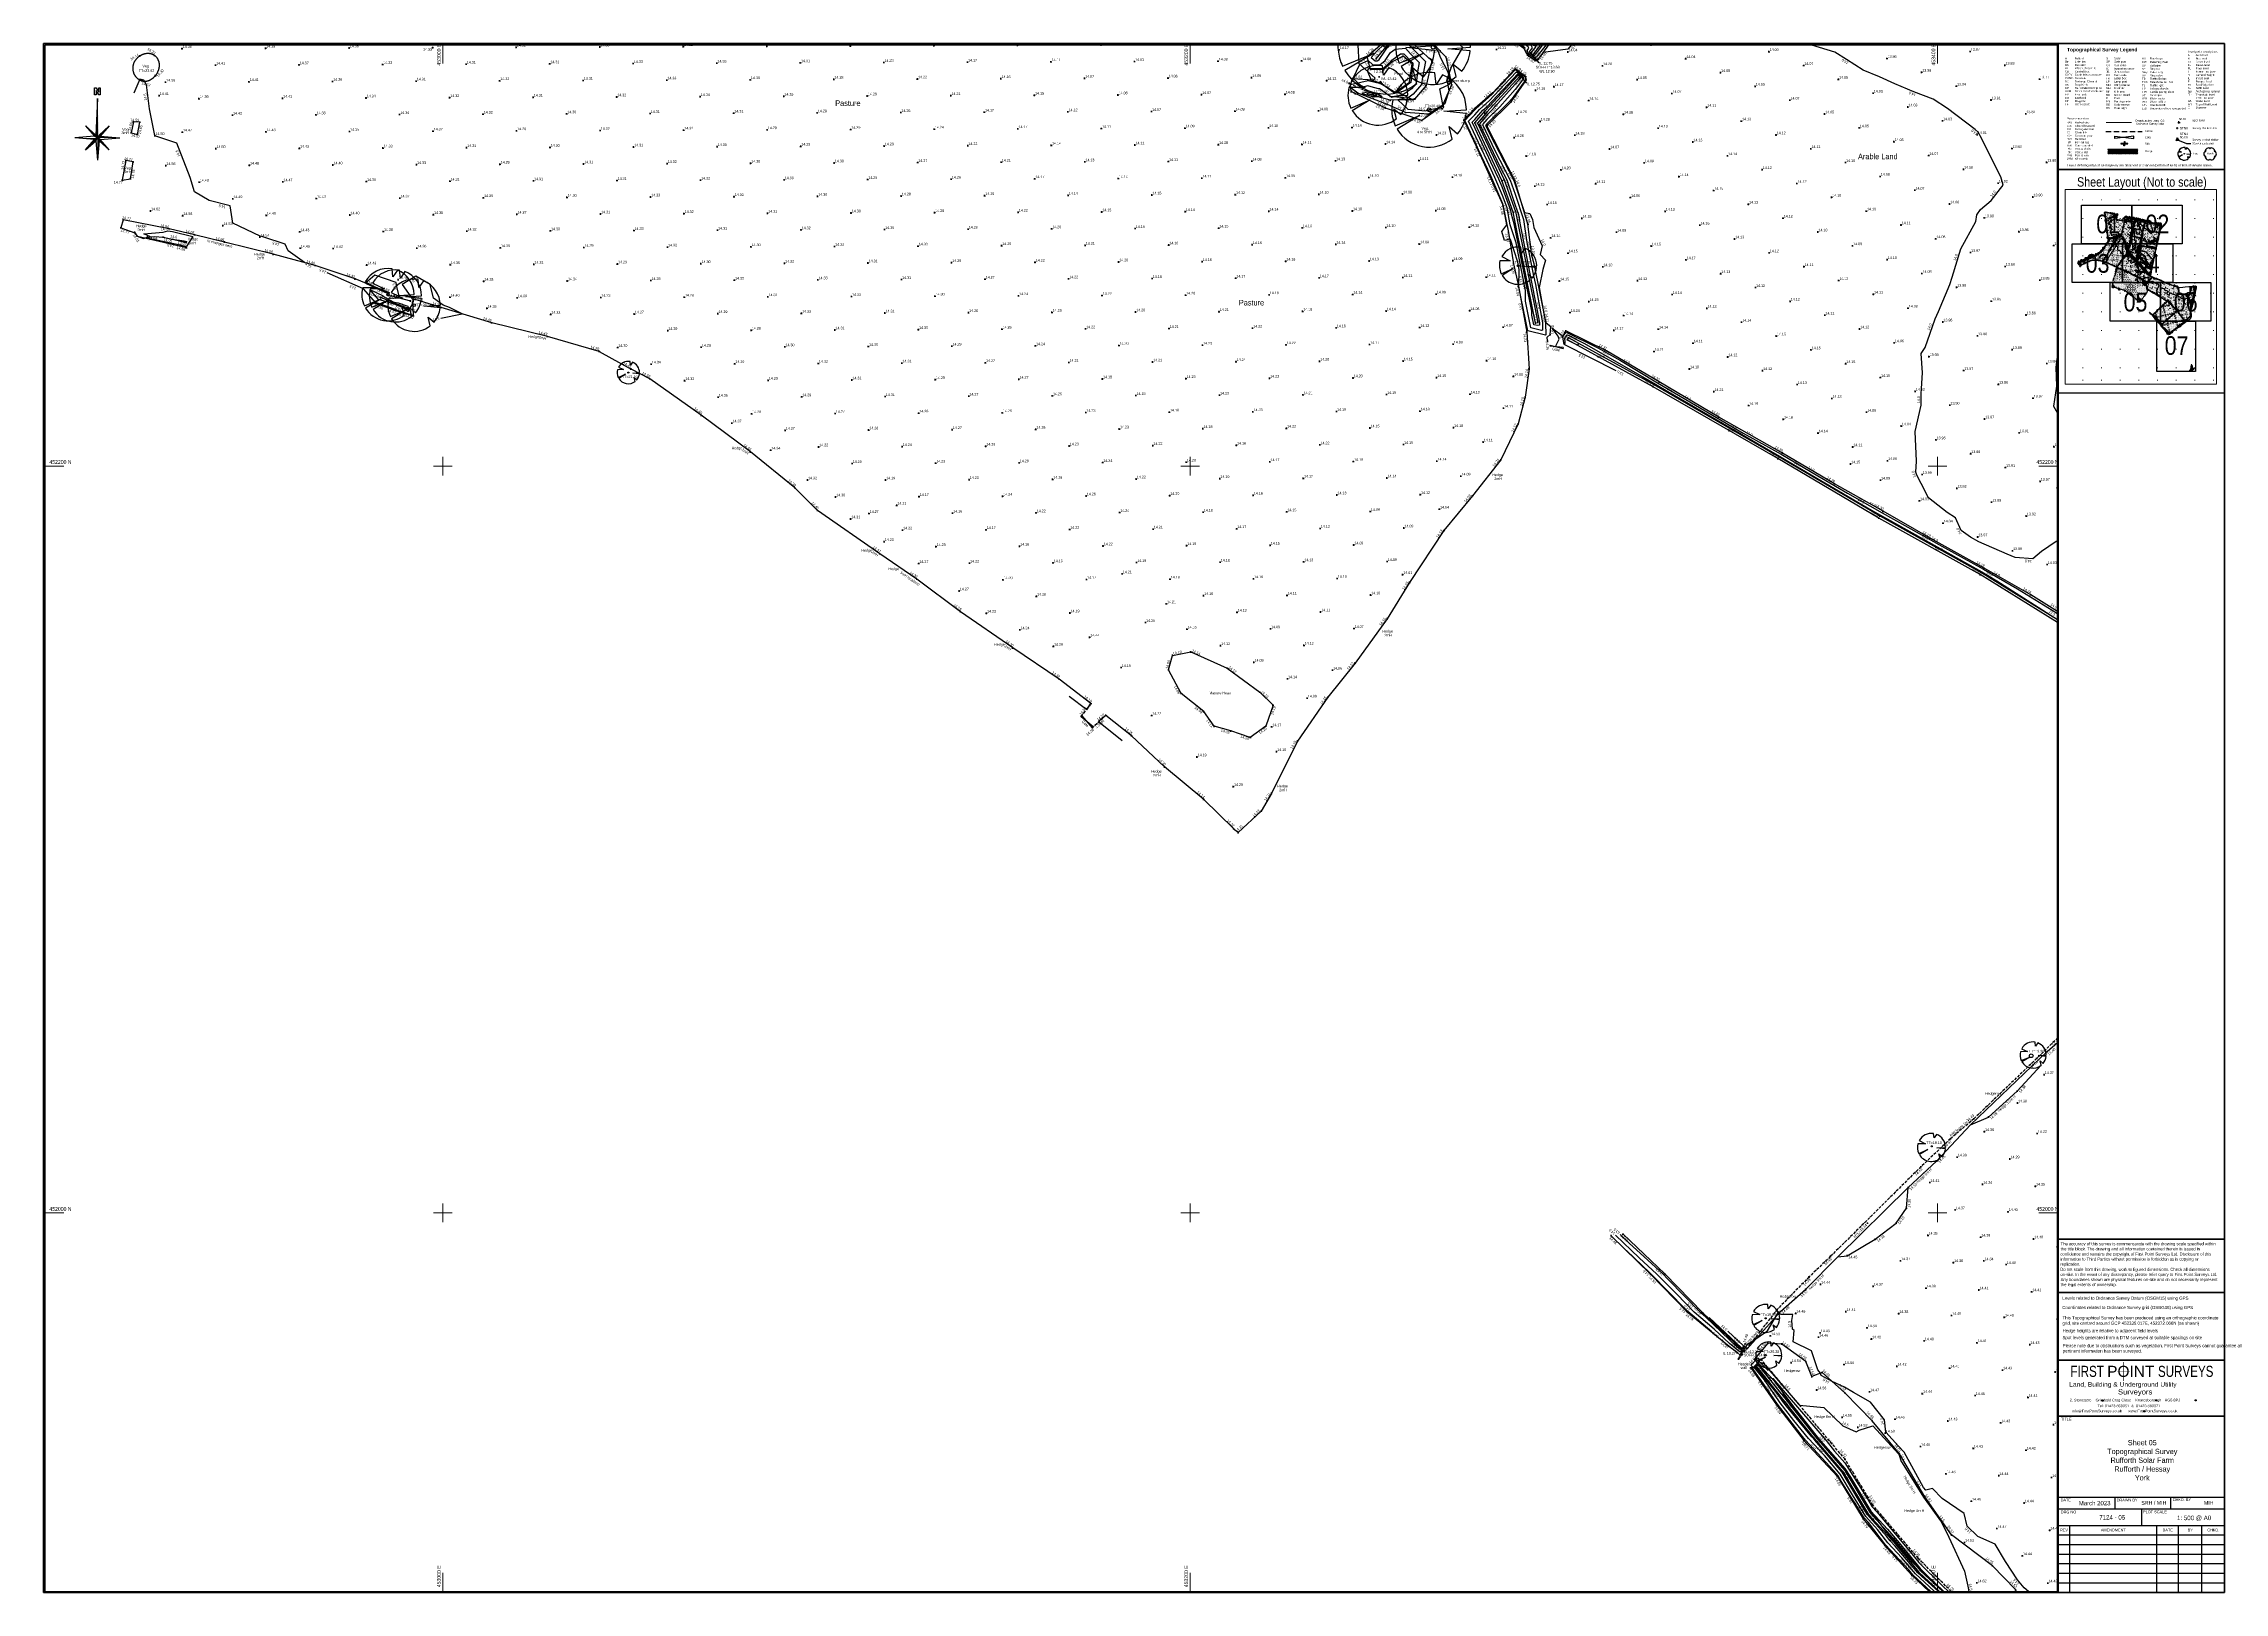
# Paper-space layout '05' of a CAD drawing. Extents: x 0 to 1167, y 0 to 829.
# The model-space entities are those that its viewports show. They can reach past a viewport. Long polylines and large blocks are cut down to what shows.
import ezdxf
from ezdxf.enums import TextEntityAlignment as Align

# ---------------------------------------------------------------- set-up
doc = ezdxf.new("R2010")
doc.units = 0
doc.header["$LTSCALE"] = 0.7
doc.header["$MEASUREMENT"] = 0
doc.header["$PDMODE"] = 2
doc.header["$PDSIZE"] = 0.2
for name, pattern in [('CENTER', [50.8, 31.75, -6.35, 6.35, -6.35]), ('Dash-Dot', [6, 4, -1, 0, -1]), ('DASHED', [5442.857143, 3628.571429, -1814.285714]), ('Phantom Double', [18, 8, -2, 2, -2, 2, -2])]:
    doc.linetypes.add(name, pattern=pattern)
for name, color, linetype, lineweight in [('Border', 7, 'Continuous', 25), ('Default', 42, 'Continuous', 25), ('FFS_Tree Top Levels', 94, 'Continuous', 25), ('FPS_Bed Levels', 5, 'Continuous', 25), ('FPS_Bollard', 1, 'Continuous', 25), ('FPS_Bottom of Bank', 7, 'DASHED', 25), ('FPS_Buildings 3D', 1, 'Continuous', 25), ('FPS_Column', 1, 'Continuous', 25), ('FPS_Contours-Major', 5, 'Continuous', 25), ('FPS_Contours-Minor', 184, 'Continuous', 25), ('FPS_Control', 6, 'Continuous', 5), ('FPS_Drop Kerb', 7, 'DASHED', 25), ('FPS_Edge Area', 4, 'Continuous', 25), ('FPS_Electricty Pole', 5, 'Continuous', 25), ('FPS_Fence', 42, 'Dash-Dot', 25), ('FPS_Gate', 42, 'Continuous', 25), ('FPS_Grid', 7, 'Continuous', 13), ('FPS_Hedge', 86, 'Continuous', 25), ('FPS_Hedge Top Level', 7, 'Continuous', 25), ('FPS_Inspection Cover', 3, 'Continuous', 25), ('FPS_Inspection cover text', 7, 'Continuous', 25), ('FPS_Invert Level', 7, 'Continuous', 25), ('FPS_Kerb', 9, 'Continuous', 25), ('FPS_Levels', 7, 'Continuous', 25), ('FPS_Overhead Cables', 6, 'Phantom Double', 25), ('FPS_Pin Kerb', 7, 'Continuous', 25), ('FPS_Post', 42, 'Continuous', 25), ('FPS_Road Sign', 7, 'Continuous', 25), ('FPS_Scan Targets', 6, 'Continuous', 25), ('FPS_Spot Levels', 7, 'Continuous', 25), ('FPS_Stay', 7, 'Continuous', 25), ('FPS_Stop Valve', 7, 'Continuous', 25), ('FPS_Telecom', 5, 'Continuous', 25), ('FPS_Telecom Text', 7, 'Continuous', 25), ('FPS_Text', 7, 'Continuous', 25), ('FPS_Tie', 9, 'Continuous', 25), ('FPS_Top of Bank', 7, 'DASHED', 25), ('FPS_Tree Canopy', 3, 'Continuous', 25), ('FPS_Tree Trunk', 32, 'Continuous', 25), ('FPS_Trees', 77, 'Continuous', 25), ('FPS_Vegetation', 3, 'Continuous', 25), ('FPS_Wall Top Levels', 7, 'Continuous', 25), ('FPS_Walls', 30, 'Continuous', 25), ('FPS_Water Levels', 7, 'Continuous', 25)]:
    doc.layers.add(name, color=color, linetype=linetype, lineweight=lineweight)
doc.layers.add('Viewports', color=160, linetype='Continuous', lineweight=0, plot=False)
doc.styles.add('Default', font='ARIALN.TTF')
doc.styles.add('dia', font='compi.ttf')
doc.styles.get("Standard").update_dxf_attribs({"font": 'ARIALN.TTF'})
doc.styles.add('TITLE', font='technic_.ttf', dxfattribs={"width": 1.3})
doc.styles.add('Title - Logo', font='arial.ttf')
doc.styles.add('TITLEARIAL', font='arial.ttf')
doc.styles.add('TITLEARIALB', font='arialbd.ttf')
doc.styles.add('TITLES', font='arial.ttf', dxfattribs={"width": 0.9})
doc.dimstyles.get("Standard").update_dxf_attribs({"dimtxt": 0.18, "dimasz": 0.18, "dimexe": 0.18, "dimexo": 0.0625, "dimgap": 0.09, "dimtad": 0, "dimtih": 1, "dimtoh": 1, "dimdec": 4, "dimzin": 0, "dimdsep": 46, "dimtxsty": 'Standard', "dimcen": 0.09, "dimadec": 0, "dimazin": 0, "dimtfac": 1, "dimtdec": 4, "dimtofl": 0, "dimtmove": 0, "dimatfit": 3, "dimfxl": 1, "dimtolj": 1, "dimtzin": 0, "dimarcsym": 0})

# ---------------------------------------------------------------- blocks, each defined once
blk = doc.blocks.new('Control Station')
at = {"layer": 'FPS_Control', "linetype": 'Continuous', "lineweight": -3}
for p, q in [((0, 0.28), (-0.24, -0.14)), ((-0.24, -0.14), (0, 0)), ((0, 0), (0, 0.28)), ((0, 0.28), (0.24, -0.14)), ((0.24, -0.14), (0, 0)), ((0.24, -0.14), (-0.24, -0.14))]:
    blk.add_line(p, q, dxfattribs=at)
blk = doc.blocks.new('Tree1R')
at = {"layer": 'FPS_Trees', "color": 77, "linetype": 'Continuous', "lineweight": 25}
for points in [[(0.363, 0.931, 0), (0.187, 0.673, 0), (0.157, 0.987, 0)], [(-0.873, 0.486, 0), (-0.424, 0.264, 0), (-0.967, 0.254, 0)], [(-0.904, -0.429, 0), (-0.257, -0.156, 0), (-0.857, -0.517, 0)], [(0.995, -0.101, 0), (0.398, -0.041, 0), (1, -0.001, 0)], [(0.622, -0.785, 0), (0.536, -0.452, 0), (0.765, -0.645, 0)]]:
    blk.add_polyline3d(points, dxfattribs=at)
at = {"layer": 'FPS_Trees', "color": 42, "linetype": 'Continuous', "lineweight": 25}
blk.add_circle((0, -0.001), 0.05, dxfattribs=at)
at = {"layer": 'FPS_Trees', "color": 77, "linetype": 'Continuous', "lineweight": 25}
for start, end in [(80.968, 150.872), (0, 68.758), (165.198, 205.304), (319.896, 354.273), (211.031, 308.435)]:
    blk.add_arc((0, -0.001), 1, start, end, dxfattribs=at)
blk = doc.blocks.new('North Point 1')
at = {"color": 0, "linetype": 'ByBlock', "lineweight": -2}
for p, q in [((-0.83, 14.89), (-0.41, 14.89)), ((-0.83, 12.79), (-0.83, 14.89)), ((-0.41, 14.89), (0.43, 13.63)), ((-0.41, 14.05), (-0.41, 12.79)), ((0.43, 12.79), (-0.41, 14.05)), ((0.43, 13.63), (0.43, 14.89)), ((0.43, 14.89), (0.85, 14.89)), ((0.85, 14.89), (0.85, 12.79)), ((-0.41, 12.79), (-0.83, 12.79)), ((0, 11.67), (-0.5, 0.83)), ((0, 0), (0, 11.67)), ((0.85, 12.79), (0.43, 12.79)), ((-0.83, 0.5), (-6.67, 0)), ((-0.83, -0.5), (-6.67, 0)), ((0, 0), (-3.54, 3.54)), ((-3.54, 3.54), (-0.83, 0.5)), ((-3.54, 3.54), (-0.5, 0.83)), ((0, 0), (-3.54, 3.54)), ((0, 0), (-3.54, -3.54)), ((0, 0), (-3.54, -3.54)), ((-0.83, 0.5), (0, 0)), ((-0.83, -0.5), (0, 0)), ((-0.83, -0.5), (0, 0)), ((-0.5, 0.83), (0, 0)), ((-0.5, 0.83), (0, 0)), ((-0.5, 0.83), (0, 0)), ((-0.5, -0.83), (0, 0)), ((0, 0), (3.54, 3.54)), ((0, 0), (3.54, 3.54)), ((0.5, 0.83), (0, 0)), ((0.83, 0.5), (0, 0)), ((0.83, 0.5), (0, 0)), ((0, 0), (3.54, -3.54)), ((0, 0), (3.54, -3.54)), ((0, 0), (0, 0)), ((0, 0), (0, 0)), ((0, 0), (0, 0)), ((0, 0), (0, 0)), ((0.5, -0.83), (0, 0)), ((0, 0), (0, 0)), ((0, 0), (0, 0)), ((0, 0), (0, 0)), ((0, 0), (0, 0)), ((0.5, -0.83), (0, 0)), ((0.83, -0.5), (0, 0)), ((0, 0), (0, 0)), ((0, 0), (0, 0)), ((0, 0), (0, 0)), ((0, 0), (0, 0)), ((0, 0), (0, 0)), ((0, 0), (0, 0)), ((0, 0), (0, 0)), ((0, 0), (0, 0)), ((3.54, 3.54), (0.5, 0.83)), ((3.54, 3.54), (0.83, 0.5)), ((0.83, 0.5), (6.67, 0)), ((0.83, -0.5), (6.67, 0)), ((-3.54, -3.54), (-0.83, -0.5)), ((-3.54, -3.54), (-0.5, -0.83)), ((-0.5, -0.83), (0, -6.67)), ((0.5, -0.83), (0, -6.67)), ((3.54, -3.54), (0.5, -0.83)), ((3.54, -3.54), (0.83, -0.5))]:
    blk.add_line(p, q, dxfattribs=at)
for points in [[(0, 0), (0, 11.67), (0.5, 0.83)], [(-6.67, 0), (0, 0), (-0.83, -0.5)], [(-3.54, 3.54), (0, 0), (-0.5, 0.83)], [(-3.54, -3.54), (0, 0), (-0.83, -0.5)], [(3.54, 3.54), (0, 0), (0.83, 0.5)], [(6.67, 0), (0, 0), (0.83, 0.5)], [(3.54, -3.54), (0, 0), (0.5, -0.83)], [(0, -6.67), (0, 0), (0.5, -0.83)]]:
    blk.add_solid(points, dxfattribs=at)
blk = doc.blocks.new('2pGate')
at = {"color": 0, "linetype": 'ByBlock', "lineweight": -2}
for points in [[(0, -0.15, 0), (0, 0.15, 0)], [(0, -0.15, 0), (1, 0.15, 0)], [(1, -0.15, 0), (0, 0.15, 0)], [(1, -0.15, 0), (1, 0.15, 0)]]:
    blk.add_polyline3d(points, dxfattribs=at)
blk = doc.blocks.new('SV')
at = {"color": 7, "linetype": 'Continuous', "lineweight": 25}
for points in [[(-0.1, 0.1, 0), (-0.1, -0.1, 0)], [(-0.1, 0.1, 0), (0.1, -0.1, 0)], [(-0.1, -0.1, 0), (0.1, 0.1, 0)], [(0.1, 0.1, 0), (-0.1, 0.1, 0)], [(0.1, -0.1, 0), (0.1, 0.1, 0)], [(-0.1, -0.1, 0), (0.1, -0.1, 0)]]:
    blk.add_polyline3d(points, dxfattribs=at)
blk = doc.blocks.new('LP')
at = {"color": 7, "linetype": 'Continuous', "lineweight": 25}
for radius in [0.1, 0.066, 0.033]:
    blk.add_circle((0, 0), radius, dxfattribs=at)
blk = doc.blocks.new('RS')
at = {"color": 7, "linetype": 'Continuous', "lineweight": 25}
blk.add_circle((0, 0), 0.1, dxfattribs=at)

msp = doc.modelspace()

# ---------------------------------------------------------------- linework, layer by layer
at = {"layer": 'Border'}
msp.add_line((453659.81, 452800), (453660.81, 452800), dxfattribs=at)
for points in [[(452587.68, 453140.97), (453126.3, 453140.97), (453126.3, 452726.87), (452587.68, 452726.87)], [(453126.3, 453140.97), (453664.93, 453140.97), (453664.93, 452726.87), (453126.3, 452726.87)], [(452487.26, 452726.87), (453025.89, 452726.87), (453025.89, 452312.76), (452487.26, 452312.76)], [(453025.89, 452726.87), (453564.51, 452726.87), (453564.51, 452312.76), (453025.89, 452312.76)], [(452893.52, 452312.76), (453432.15, 452312.76), (453432.15, 451898.65), (452893.52, 451898.65)], [(453432.15, 452312.76), (453970.77, 452312.76), (453970.77, 451898.65), (453432.15, 451898.65)], [(453392.68, 451360.03), (453392.68, 451898.65), (453806.79, 451898.65), (453806.79, 451360.03)]]:
    msp.add_lwpolyline(points, close=True, dxfattribs=at)
at = {"layer": 'Default', "ltscale": 2.857143}
msp.add_line((452956.81, 453044.12, 13.9), (452945.64, 453046.78, 13.8), dxfattribs=at)
at = {"layer": 'Default'}
for p in [(452945.64, 453046.78, 13.8), (452956.81, 453044.12, 13.9)]:
    msp.add_point(p, dxfattribs=at)
at = {"layer": 'FFS_Tree Top Levels'}
for p in [(452831.03, 453073.42, 28.43), (453052.55, 453024.97, 24.57), (453428.57, 452878.65, 24.79), (453132.59, 452859.05, 27.48), (453129.41, 452836.58, 26.19), (453240.21, 452837.7, 22.87), (453126.91, 452823.2, 24.39), (453116.09, 452775.83, 24.8), (453111.69, 452757.51, 26.42), (453109.6, 452745.08, 25.96), (453100.86, 452710.63, 26.29), (453098.7, 452699.45, 26.06), (453355.28, 452539.43, 19.98), (453349.34, 452518.55, 20.46)]:
    msp.add_point(p, dxfattribs=at)
at = {"layer": 'FPS_Bed Levels'}
for p in [(453158.56, 452977.66, 13.69), (453151.89, 452946.63, 13.53), (453143.89, 452910.11, 13.53), (453134, 452868.1, 13.5), (453004.5, 452821.13, 12.81), (453123.03, 452817.7, 13.49), (452951.32, 452804.54, 12.8), (453023.19, 452799.4, 12.85), (453115.22, 452783.48, 13.5), (452876.5, 452771.15, 12.68), (453101.68, 452721.39, 13.52), (452847.79, 452717.85, 12.93), (453061.17, 452716.61, 12.68), (453070.92, 452671.9, 12.56), (453091.64, 452676.29, 13.47), (452780.66, 452639.32, 12.73), (452659.69, 452585.55, 12.84), (452570.47, 452542.11, 12.89), (453351.71, 451959.21, 13.25)]:
    msp.add_point(p, dxfattribs=at)
at = {"layer": 'FPS_Bollard'}
for centre in [(453764.22, 451413.5, 16.41), (453765.04, 451413.61, 16.49)]:
    msp.add_circle(centre, 0.15, dxfattribs=at)
for p in [(453764.22, 451413.5, 16.41), (453765.04, 451413.61, 16.49)]:
    msp.add_point(p, dxfattribs=at)
at = {"layer": 'FPS_Bottom of Bank'}
for p, q in [((453156.02, 452968.4, 13.9), (453159.69, 452985.33, 13.94)), ((453157, 452968.2, 13.9), (453160.67, 452985.12, 13.94)), ((453151.48, 452946.29, 13.82), (453156.02, 452968.4, 13.9)), ((453152.46, 452946.08, 13.82), (453157, 452968.2, 13.9)), ((453145.96, 452922.18, 13.94), (453151.48, 452946.29, 13.82)), ((453146.94, 452921.96, 13.94), (453152.46, 452946.08, 13.82)), ((453140.58, 452898.47, 13.89), (453145.96, 452922.18, 13.94)), ((453141.55, 452898.25, 13.89), (453146.94, 452921.96, 13.94)), ((453103.6, 452899.23, 13.87), (453091.64, 452901.17, 13.91)), ((453120.53, 452897.02, 13.81), (453103.6, 452899.23, 13.87)), ((453139.1, 452894.35, 13.8), (453120.53, 452897.02, 13.81)), ((453134.69, 452872.34, 13.89), (453140.58, 452898.47, 13.89)), ((453135.66, 452872.12, 13.89), (453141.55, 452898.25, 13.89)), ((453131.89, 452859.45, 13.82), (453134.69, 452872.34, 13.89)), ((453132.87, 452859.23, 13.82), (453135.66, 452872.12, 13.89)), ((453122.55, 452817.3, 13.85), (453131.89, 452859.45, 13.82)), ((453123.53, 452817.08, 13.85), (453132.87, 452859.23, 13.82)), ((452994.77, 452818.42, 13.05), (452985.57, 452815.81, 13.08)), ((453004.45, 452821.43, 13.05), (452994.77, 452818.42, 13.05)), ((453004.32, 452820.14, 13.05), (452995.1, 452817.27, 13.05)), ((453008.21, 452819.76, 12.99), (453004.32, 452820.14, 13.05)), ((453008.58, 452821.03, 12.99), (453004.45, 452821.43, 13.05)), ((453009.91, 452818.89, 13.04), (453008.21, 452819.76, 12.99)), ((453010.6, 452820, 13.04), (453008.58, 452821.03, 12.99)), ((453012.34, 452817.1, 12.99), (453009.91, 452818.89, 13.04)), ((453013.25, 452818.04, 12.99), (453010.6, 452820, 13.04)), ((453014.13, 452816.91, 13.03), (453013.25, 452818.04, 12.99)), ((452965.53, 452809.82, 13.05), (452972.36, 452812.57, 12.99)), ((452965.95, 452808.69, 13.05), (452973.03, 452811.76, 13)), ((452976.53, 452814.79, 13.05), (452975.56, 452814.4, 13.11)), ((452976.82, 452813.61, 13.05), (452976.04, 452813.3, 13.11)), ((452981.56, 452815.29, 13.06), (452976.53, 452814.79, 13.05)), ((452981.7, 452814.1, 13.06), (452976.82, 452813.61, 13.05)), ((452985.57, 452815.81, 13.08), (452981.56, 452815.29, 13.06)), ((452985.81, 452814.64, 13.08), (452981.7, 452814.1, 13.06)), ((452995.1, 452817.27, 13.05), (452985.81, 452814.64, 13.08)), ((453013.07, 452816.16, 13.03), (453012.34, 452817.1, 12.99)), ((453013.64, 452815.24, 13), (453013.07, 452816.16, 13.03)), ((453016.86, 452807.7, 13.08), (453013.64, 452815.24, 13)), ((453014.79, 452815.84, 13), (453014.13, 452816.91, 13.03)), ((453018.05, 452808.21, 13.08), (453014.79, 452815.84, 13)), ((453115.46, 452786.11, 13.87), (453122.55, 452817.3, 13.85)), ((453116.43, 452785.9, 13.87), (453123.53, 452817.08, 13.85)), ((452951.15, 452804.83, 13.03), (452965.53, 452809.82, 13.05)), ((452951.55, 452803.7, 13.03), (452965.95, 452808.69, 13.05)), ((452927.74, 452796.84, 13.07), (452938.34, 452800.94, 13.04)), ((452938.34, 452800.94, 13.04), (452951.15, 452804.83, 13.03)), ((452938.85, 452799.64, 13.04), (452951.55, 452803.7, 13.03)), ((452971.75, 452794.71, 13.68), (452975.73, 452801.56, 13.56)), ((452976.42, 452801.16, 13.56), (452972.44, 452794.29, 13.68)), ((452975.73, 452801.56, 13.56), (452976.44, 452801.23, 13.56)), ((452976.44, 452801.23, 13.56), (452976.42, 452801.16, 13.56)), ((452915.66, 452793.63, 13.14), (452927.74, 452796.84, 13.07)), ((452916.06, 452792.28, 13.14), (452928.18, 452795.5, 13.07)), ((452928.18, 452795.5, 13.07), (452938.85, 452799.64, 13.04)), ((452958.75, 452774.65, 13.7), (452971.75, 452794.71, 13.68)), ((452972.44, 452794.29, 13.68), (452959.42, 452774.22, 13.7)), ((453025.31, 452792.71, 13.04), (453022.58, 452798.08, 13.03)), ((453023.88, 452799.06, 13.03), (453023.12, 452799.77, 12.97)), ((453026.75, 452793.4, 13.04), (453023.88, 452799.06, 13.03)), ((452898.32, 452786.8, 13.12), (452905.2, 452790.17, 13.12)), ((452899.03, 452785.58, 13.12), (452905.73, 452788.87, 13.12)), ((452905.2, 452790.17, 13.12), (452915.66, 452793.63, 13.14)), ((452905.73, 452788.87, 13.12), (452916.06, 452792.28, 13.14)), ((453030.18, 452781.92, 13.06), (453025.31, 452792.71, 13.04)), ((453031.64, 452782.57, 13.06), (453026.75, 452793.4, 13.04)), ((452891.18, 452781.92, 13.16), (452898.32, 452786.8, 13.12)), ((452892.06, 452780.83, 13.16), (452899.03, 452785.58, 13.12)), ((453036.22, 452772.22, 13.03), (453031.64, 452782.57, 13.06)), ((453111.1, 452766.26, 13.94), (453115.46, 452786.11, 13.87)), ((453112.08, 452766.04, 13.94), (453116.43, 452785.9, 13.87)), ((452883.04, 452773.33, 13.11), (452886.08, 452777.06, 13.1)), ((452886.08, 452777.06, 13.1), (452891.18, 452781.92, 13.16)), ((452887.11, 452776.11, 13.1), (452892.06, 452780.83, 13.16)), ((453034.76, 452771.57, 13.03), (453030.18, 452781.92, 13.06)), ((452871.9, 452769.56, 13.06), (452872.77, 452770.87, 13.02)), ((452872.77, 452770.87, 13.02), (452875.68, 452771.85, 13.16)), ((452875.68, 452771.85, 13.16), (452876.85, 452771.63, 13.15)), ((452876.85, 452771.63, 13.15), (452878.93, 452771.53, 13.14)), ((452878.93, 452771.53, 13.14), (452881.02, 452772.08, 13.17)), ((452879.07, 452770.12, 13.14), (452881.57, 452770.78, 13.17)), ((452881.02, 452772.08, 13.17), (452883.04, 452773.33, 13.11)), ((452881.57, 452770.78, 13.17), (452883.97, 452772.26, 13.11)), ((452883.97, 452772.26, 13.11), (452887.11, 452776.11, 13.1)), ((452950.4, 452761.69, 13.74), (452958.75, 452774.65, 13.7)), ((452959.42, 452774.22, 13.7), (452950.82, 452761.38, 13.74)), ((453038.29, 452763.77, 13.05), (453034.76, 452771.57, 13.03)), ((453039.74, 452764.44, 13.05), (453036.22, 452772.22, 13.03)), ((452871.34, 452767.01, 13.13), (452871.9, 452769.56, 13.06)), ((452872.02, 452762.68, 13.12), (452871.34, 452767.01, 13.13)), ((452872.77, 452766.97, 13.13), (452873.22, 452769.01, 13.06)), ((452873.4, 452762.87, 13.12), (452872.77, 452766.97, 13.13)), ((452873.22, 452769.01, 13.06), (452873.94, 452770.1, 13.02)), ((452873.94, 452770.1, 13.02), (452875.42, 452770.47, 13.16)), ((452875.42, 452770.47, 13.16), (452876.69, 452770.24, 13.15)), ((452876.69, 452770.24, 13.15), (452879.07, 452770.12, 13.14)), ((453103.16, 452730.51, 13.92), (453111.1, 452766.26, 13.94)), ((453104.13, 452730.29, 13.92), (453112.08, 452766.04, 13.94)), ((452872.41, 452759.6, 13.1), (452872.02, 452762.68, 13.12)), ((452872.06, 452757.73, 13.09), (452872.41, 452759.6, 13.1)), ((452873.82, 452759.55, 13.1), (452873.4, 452762.87, 13.12)), ((452873.41, 452757.33, 13.09), (452873.82, 452759.55, 13.1)), ((452937.76, 452741.82, 13.82), (452950.4, 452761.69, 13.74)), ((452950.82, 452761.38, 13.74), (452938.45, 452741.49, 13.82)), ((453043.57, 452752.49, 13.02), (453038.29, 452763.77, 13.05)), ((453045.02, 452753.18, 13.02), (453039.74, 452764.44, 13.05)), ((452869.51, 452751.39, 13.15), (452872.06, 452757.73, 13.09)), ((452870.78, 452750.78, 13.15), (452873.41, 452757.33, 13.09)), ((453050.83, 452741.25, 12.99), (453045.02, 452753.18, 13.02)), ((452864.84, 452743.31, 13.12), (452869.51, 452751.39, 13.15)), ((452865.99, 452742.5, 13.12), (452870.78, 452750.78, 13.15)), ((453049.43, 452740.47, 12.99), (453043.57, 452752.49, 13.02)), ((452859.98, 452737.57, 13.15), (452864.84, 452743.31, 13.12)), ((452861.08, 452736.7, 13.15), (452865.99, 452742.5, 13.12)), ((452930.12, 452729.93, 13.72), (452937.76, 452741.82, 13.82)), ((453029.52, 452731.05, 13.59), (453038.21, 452742.49, 13.63)), ((452852.62, 452727.58, 13.16), (452859.98, 452737.57, 13.15)), ((452853.75, 452726.75, 13.16), (452861.08, 452736.7, 13.15)), ((452938.45, 452741.49, 13.82), (452930.7, 452729.71, 13.84)), ((453056.9, 452728.59, 13), (453049.43, 452740.47, 12.99)), ((453058.32, 452729.33, 13), (453050.83, 452741.25, 12.99)), ((452912.77, 452702.48, 14.04), (452930.12, 452729.93, 13.72)), ((453023.29, 452723.95, 13.63), (453029.52, 452731.05, 13.59)), ((453094.26, 452689.91, 13.92), (453103.16, 452730.51, 13.92)), ((453095.23, 452689.7, 13.92), (453104.13, 452730.29, 13.92)), ((452846.87, 452718.06, 13.15), (452852.62, 452727.58, 13.16)), ((452847.9, 452717.44, 13.15), (452853.75, 452726.75, 13.16)), ((452930.7, 452729.71, 13.84), (452913.32, 452702.27, 14.02)), ((453059.18, 452723.1, 12.98), (453056.9, 452728.59, 13)), ((453060.65, 452723.71, 12.98), (453058.32, 452729.33, 13)), ((453060.06, 452716.79, 12.99), (453059.18, 452723.1, 12.98)), ((453061.66, 452716.65, 12.99), (453060.65, 452723.71, 12.98)), ((452839.06, 452704.98, 13.17), (452846.87, 452718.06, 13.15)), ((452840.08, 452704.35, 13.17), (452847.9, 452717.44, 13.15)), ((453059.35, 452708.83, 13), (453060.06, 452716.79, 12.99)), ((453060.96, 452708.86, 13), (453061.66, 452716.65, 12.99)), ((453060.61, 452699.41, 13), (453059.35, 452708.83, 13)), ((453062.19, 452699.71, 13), (453060.96, 452708.86, 13)), ((452830.62, 452691.82, 13.15), (452839.06, 452704.98, 13.17)), ((452831.61, 452691.13, 13.15), (452840.08, 452704.35, 13.17)), ((452913.32, 452702.27, 14.02), (452889.54, 452665.2, 14.03)), ((452903.53, 452687.94, 14.05), (452912.77, 452702.48, 14.04)), ((453063.83, 452686.59, 12.98), (453060.61, 452699.41, 13)), ((453065.37, 452687.05, 12.98), (453062.19, 452699.71, 13)), ((452824.09, 452683.05, 13.19), (452830.62, 452691.82, 13.15)), ((452825.01, 452682.28, 13.19), (452831.61, 452691.13, 13.15)), ((453091.08, 452675.68, 13.8), (453094.26, 452689.91, 13.92)), ((453092.06, 452675.47, 13.8), (453095.23, 452689.7, 13.92)), ((452888.93, 452665.64, 14.05), (452903.53, 452687.94, 14.05)), ((453066.03, 452680.42, 13.02), (453063.83, 452686.59, 12.98)), ((453067.48, 452681.11, 13.02), (453065.37, 452687.05, 12.98)), ((452814.68, 452673.12, 13.2), (452824.09, 452683.05, 13.19)), ((452815.53, 452672.27, 13.2), (452825.01, 452682.28, 13.19)), ((453068.53, 452676.28, 12.96), (453066.03, 452680.42, 13.02)), ((453070.02, 452676.91, 12.96), (453067.48, 452681.11, 13.02)), ((452805.9, 452664.75, 13.21), (452814.68, 452673.12, 13.2)), ((452806.77, 452663.92, 13.21), (452815.53, 452672.27, 13.2)), ((453069.77, 452671.59, 12.97), (453068.53, 452676.28, 12.96)), ((453071.32, 452671.99, 12.97), (453070.02, 452676.91, 12.96)), ((452889.54, 452665.2, 14.03), (452888.93, 452665.64, 14.05)), ((452797.61, 452655.21, 13.18), (452805.9, 452664.75, 13.21)), ((452798.46, 452654.35, 13.18), (452806.77, 452663.92, 13.21)), ((452789.06, 452647.82, 13.14), (452797.61, 452655.21, 13.18)), ((452789.84, 452646.91, 13.14), (452798.46, 452654.35, 13.18)), ((452780.07, 452640.14, 13.17), (452789.06, 452647.82, 13.14)), ((452780.87, 452638.87, 13.17), (452789.84, 452646.91, 13.14)), ((452882.45, 452646.41, 14.03), (452873.05, 452632.55, 14.12)), ((452771.45, 452634.7, 13.21), (452780.07, 452640.14, 13.17)), ((452772.28, 452633.44, 13.21), (452780.87, 452638.87, 13.17)), ((452756.27, 452624.23, 13.19), (452771.45, 452634.7, 13.21)), ((452757.08, 452622.97, 13.19), (452772.28, 452633.44, 13.21)), ((452873.05, 452632.55, 14.12), (452864.22, 452618.12, 14.06)), ((452745.9, 452618.01, 13.2), (452756.27, 452624.23, 13.19)), ((452746.65, 452616.71, 13.2), (452757.08, 452622.97, 13.19)), ((452732.63, 452610.96, 13.23), (452745.9, 452618.01, 13.2)), ((452733.38, 452609.44, 13.23), (452746.65, 452616.71, 13.2)), ((452864.22, 452618.12, 14.06), (452855.03, 452603.59, 14.04)), ((452723.57, 452606.45, 13.14), (452732.63, 452610.96, 13.23)), ((452724.33, 452604.92, 13.14), (452733.38, 452609.44, 13.23)), ((452702.26, 452598.51, 13.1), (452712.53, 452601.8, 13.13)), ((452712.53, 452601.8, 13.13), (452723.57, 452606.45, 13.14)), ((452713.04, 452600.39, 13.13), (452724.33, 452604.92, 13.14)), ((452855.03, 452603.59, 14.04), (452844.46, 452587.11, 14.06)), ((452675.3, 452592.9, 13.14), (452691.25, 452596.12, 13.21)), ((452691.25, 452596.12, 13.21), (452702.26, 452598.51, 13.1)), ((452691.55, 452594.65, 13.21), (452702.65, 452597.06, 13.1)), ((452702.65, 452597.06, 13.1), (452713.04, 452600.39, 13.13)), ((452659.17, 452586.61, 13.2), (452668.84, 452590.15, 13.08)), ((452668.84, 452590.15, 13.08), (452675.3, 452592.9, 13.14)), ((452669.42, 452588.77, 13.08), (452675.75, 452591.46, 13.14)), ((452675.75, 452591.46, 13.14), (452691.55, 452594.65, 13.21)), ((452647.81, 452582.21, 13.15), (452659.17, 452586.61, 13.2)), ((452648.54, 452580.77, 13.15), (452659.75, 452585.12, 13.2)), ((452659.75, 452585.12, 13.2), (452669.42, 452588.77, 13.08)), ((452844.46, 452587.11, 14.06), (452828.97, 452561.29, 14.02)), ((452626.36, 452568.86, 13.12), (452647.81, 452582.21, 13.15)), ((452627.31, 452566.98, 13.12), (452648.54, 452580.77, 13.15)), ((452617.89, 452564.58, 13.08), (452626.36, 452568.86, 13.12)), ((452618.84, 452562.71, 13.08), (452627.31, 452566.98, 13.12)), ((452607.8, 452559.4, 13.18), (452617.89, 452564.58, 13.08)), ((452608.56, 452557.45, 13.18), (452618.84, 452562.71, 13.08)), ((452828.97, 452561.29, 14.02), (452816.42, 452539.81, 13.97)), ((452595.24, 452554.52, 13.13), (452607.8, 452559.4, 13.18)), ((452596, 452552.57, 13.13), (452608.56, 452557.45, 13.18)), ((452737.43, 452557.31, 13.92), (452736.15, 452554.87, 13.86)), ((452740.54, 452557.67, 13.94), (452737.43, 452557.31, 13.92)), ((452743.01, 452555.94, 13.97), (452740.54, 452557.67, 13.94)), ((452743.48, 452553.82, 13.94), (452743.01, 452555.94, 13.97)), ((452582.32, 452548.36, 13.17), (452590.41, 452552.22, 13.15)), ((452583, 452546.7, 13.17), (452591.35, 452550.47, 13.15)), ((452592.51, 452553.22, 13.14), (452595.24, 452554.52, 13.13)), ((452593.14, 452551.27, 13.14), (452596, 452552.57, 13.13)), ((452557.85, 452537, 13.05), (452569.63, 452543.15, 13.2)), ((452569.63, 452543.15, 13.2), (452582.32, 452548.36, 13.17)), ((452570.47, 452541.55, 13.2), (452583, 452546.7, 13.17)), ((452558.68, 452535.4, 13.05), (452570.47, 452541.55, 13.2)), ((452557.85, 452537, 13.05), (452547.99, 452532.4, 13.17)), ((452558.68, 452535.4, 13.05), (452548.82, 452530.8, 13.17)), ((453527.52, 452096.29, 14.14), (453525.53, 452093.21, 14)), ((453528.48, 452094.15, 14.01), (453527.52, 452096.29, 14.14)), ((453529.72, 452092.82, 14.09), (453528.48, 452094.15, 14.01)), ((453525.53, 452093.21, 14), (453525.94, 452091.16, 14.03)), ((453525.94, 452091.16, 14.03), (453527.46, 452090.33, 14.05)), ((453527.46, 452090.33, 14.05), (453529.72, 452092.82, 14.09)), ((453607.59, 452007.44, 14.16), (453595.3, 451996.69, 14.16)), ((453595.3, 451996.69, 14.16), (453584.39, 451987.27, 14.16)), ((453584.39, 451987.27, 14.16), (453562.54, 451967.61, 14.1)), ((453562.54, 451967.61, 14.1), (453548.64, 451955.29, 14.17)), ((453548.64, 451955.29, 14.17), (453536.07, 451944.67, 14.16)), ((453536.07, 451944.67, 14.16), (453523.08, 451933.14, 14.18)), ((453523.08, 451933.14, 14.18), (453509.24, 451921.28, 14.19)), ((453509.24, 451921.28, 14.19), (453497.03, 451910.71, 14.24)), ((453497.03, 451910.71, 14.24), (453484.49, 451899.46, 14.29)), ((453484.49, 451899.46, 14.29), (453468.72, 451885.52, 14.3)), ((453468.72, 451885.52, 14.3), (453459, 451875.52, 14.22)), ((453459, 451875.52, 14.22), (453449.18, 451865.09, 14.35))]:
    msp.add_line(p, q, dxfattribs=at)
at = {"layer": 'FPS_Bottom of Bank', "flags": 128}
for points, elevation in [([(453016.86, 452807.7), (453018.47, 452804.66), (453019.33, 452803.36)], 13.08), ([(453018.05, 452808.21), (453020.24, 452803.92)], 13.08), ([(453022.58, 452798.08), (453021.9, 452799.31), (453021.39, 452800.21)], 13.03), ([(453023.12, 452799.77), (453022.21, 452800.72)], 12.97)]:
    msp.add_lwpolyline(points, dxfattribs=dict(at, elevation=elevation))
at = {"layer": 'FPS_Bottom of Bank'}
for points in [[(453244.44, 452862.2, 13.79), (453247.13, 452874.44, 13.78), (453249.59, 452885.49, 13.7), (453251.69, 452894.86, 13.79), (453254.21, 452906.06, 13.74), (453256.64, 452916.15, 13.71), (453258.75, 452927.05, 13.85), (453261.05, 452937.12, 13.8), (453263.93, 452946.95, 13.74), (453265.33, 452956.94, 13.66), (453255.23, 452959.2, 13.91), (453244, 452962, 13.96), (453233, 452964.46, 13.92), (453221.91, 452966.9, 13.85)], [(453439.23, 452931.65, 13.33), (453440.32, 452935.37, 13.3)], [(453148.86, 452895.44, 13.64), (453159.48, 452893, 13.8), (453170.08, 452891.08, 13.74), (453184.1, 452887.8, 13.8), (453194.94, 452885.85, 13.66), (453206.8, 452883.75, 13.75), (453220.4, 452881.33, 13.82)], [(453421.11, 452846.58, 13.61), (453416.29, 452847.32, 13.74), (453396.46, 452851.2, 13.75), (453369.97, 452856, 13.74), (453347.57, 452860.31, 13.75), (453334.29, 452862.78, 13.85)], [(453421.6, 452848.77, 13.71), (453420.25, 452842.03, 13.6), (453417.41, 452829.58, 13.69), (453414.32, 452815.28, 13.7), (453410.35, 452798.39, 13.72), (453407.99, 452786.97, 13.69), (453405.02, 452773.38, 13.82), (453402.05, 452759.94, 13.92), (453398.86, 452744.34, 13.92), (453395.59, 452728.24, 13.84), (453391.46, 452710.01, 13.85), (453388.15, 452694.88, 13.9), (453384.91, 452679.13, 13.91), (453383.28, 452672.03, 13.97), (453380.69, 452660.93, 13.85), (453376.96, 452645.07, 13.88), (453373.74, 452629.17, 13.91), (453369.15, 452606.55, 13.83), (453366.39, 452593.81, 13.87), (453361.72, 452573.1, 13.85), (453357.75, 452554.27, 13.87), (453356.95, 452550.96, 13.84), (453353.01, 452533.08, 13.84), (453348.98, 452514.41, 13.77), (453344.83, 452495.86, 13.82), (453341.46, 452480.46, 13.77), (453337.57, 452461.02, 13.74), (453333.05, 452441.22, 13.64), (453330.53, 452429.55, 13.65), (453326.99, 452411.94, 13.72)], [(453217.09, 452737.14, 13.83), (453219.44, 452748.95, 13.79), (453221.48, 452758.89, 13.81), (453223.81, 452769.66, 13.81), (453226.21, 452780.53, 13.81), (453228.64, 452790.92, 13.8), (453231.11, 452801.47, 13.82), (453233.45, 452812.21, 13.79), (453235.56, 452822.54, 13.78), (453236.55, 452827.87, 13.84)], [(453130.25, 452811.3, 13.55), (453132.13, 452810.69, 13.75), (453143.31, 452808.56, 13.78), (453154.31, 452805.75, 13.82), (453164.08, 452803.74, 13.88), (453174.73, 452801.45, 13.81), (453185.15, 452799.04, 13.83), (453196.14, 452796.2, 13.87), (453206.55, 452793.95, 13.87), (453217.02, 452791.44, 13.89), (453220.84, 452790.66, 13.92)], [(453308.14, 452750.54, 13.77), (453323.63, 452751.93, 13.86), (453336.66, 452753.16, 13.9), (453351.84, 452754.54, 13.93), (453365.9, 452756.24, 13.87), (453383.9, 452758.38, 13.87), (453395.83, 452760.6, 13.87), (453400.36, 452761.67, 13.95), (453402.42, 452761.59, 13.86)], [(453174.42, 452555.62, 13.41), (453177.29, 452567.63, 13.65), (453180.32, 452579, 13.66), (453183.16, 452590.59, 13.67), (453187.04, 452605.58, 13.7), (453188.8, 452613.21, 13.69), (453191.28, 452624.26, 13.77), (453194.16, 452636.77, 13.7), (453196.47, 452648.46, 13.72), (453199.2, 452660.47, 13.73), (453200.95, 452667.91, 13.77), (453203.52, 452678.94, 13.81), (453206.63, 452693.51, 13.82), (453209.29, 452704.79, 13.83), (453211.63, 452717.12, 13.82)], [(453210.45, 452711.23, 13.8), (453212.64, 452710.69, 13.85), (453231.46, 452706.22, 13.79), (453249, 452702.32, 13.91), (453263.7, 452699.04, 13.91), (453282.33, 452695, 13.88), (453300.85, 452691, 13.94), (453323.02, 452686.09, 13.95), (453339.63, 452682.32, 13.94), (453355.35, 452678.83, 13.89), (453371.62, 452675.05, 13.91), (453382.04, 452672.35, 13.92)], [(453386.29, 452686.37, 13.9), (453369.76, 452689.79, 14), (453355.71, 452692.99, 13.96), (453338.14, 452696.7, 13.94), (453322.47, 452700.44, 13.97), (453307.28, 452703.86, 13.97), (453293.18, 452707.34, 13.99), (453288.19, 452708.29, 13.9)], [(453090.84, 452656.53, 13.75), (453097.98, 452653.87, 13.73), (453106.88, 452650.18, 13.68), (453115.97, 452645.98, 13.72), (453125.12, 452641.78, 13.78), (453134.2, 452637.74, 13.83), (453143.57, 452634.3, 13.83)], [(453357.01, 452550.38, 13.79), (453354.44, 452553.45, 14), (453342.54, 452567.33, 14.01), (453330.6, 452581.14, 13.96), (453319.77, 452593.69, 13.92), (453308.8, 452606.32, 13.99), (453298.94, 452618.5, 13.95), (453291.23, 452629.02, 13.96), (453283.58, 452639.73, 13.86), (453266.45, 452644.52, 13.95), (453252.69, 452647.76, 13.93), (453239.97, 452650.44, 13.94), (453224.81, 452653.57, 13.85), (453210.1, 452655.45, 13.89), (453203.91, 452655.69, 13.9), (453199.38, 452656.09, 13.83), (453198.27, 452656.37, 13.69)], [(453188.64, 452552.08, 13.8), (453176.23, 452557.24, 13.72), (453175.01, 452557.91, 13.56), (453173.24, 452560.27, 13.81), (453166.26, 452567.68, 13.82), (453159.24, 452575.25, 13.81), (453151.47, 452583.49, 13.79), (453144.67, 452590.74, 13.78), (453139.19, 452596.89, 13.64), (453138.76, 452597.38, 13.56), (453138.75, 452597.38, 13.55), (453138.09, 452598.36, 13.66), (453131.51, 452605.53, 13.77), (453125.4, 452612.58, 13.79), (453119.04, 452619.6, 13.8), (453113.06, 452626.44, 13.77), (453109.28, 452632.08, 13.77), (453108.8, 452634.44, 13.77), (453109.58, 452638.05, 13.73), (453112.46, 452647.67, 13.74)], [(453080.23, 452634.74, 13.84), (453073.41, 452624.19, 13.75), (453065.19, 452613.53, 13.72), (453057.08, 452602.6, 13.81), (453049.65, 452592.16, 13.88), (453041.5, 452581.22, 13.8), (453033.3, 452570.21, 13.87), (453024.75, 452559.18, 13.87), (453016.9, 452548.49, 13.87), (453008.44, 452537.31, 13.89), (453000.15, 452526.18, 13.94), (452992.11, 452514.92, 13.96), (452983.81, 452503.34, 13.89), (452975.22, 452491.53, 13.97), (452967.79, 452481.3, 14.1)], [(453342.26, 452489.4, 13.87), (453337.9, 452492.29, 13.98), (453325.69, 452500.07, 13.99), (453311.19, 452509.77, 14.01), (453296.06, 452519.68, 13.99), (453280.7, 452529.8, 13.95), (453265.42, 452539.89, 13.96), (453253.41, 452547.58, 13.97), (453238.21, 452557.32, 13.98), (453224.45, 452566.6, 13.98), (453213.76, 452573.69, 13.96), (453196.65, 452584.79, 13.91), (453195.83, 452583.45, 13.91), (453206.06, 452576.52, 13.96), (453212.63, 452572.22, 14.09), (453223.64, 452565.27, 14.06), (453237.43, 452556.27, 13.98), (453252.64, 452546.48, 13.98), (453264.54, 452538.63, 13.97), (453279.89, 452528.58, 13.96), (453295.17, 452518.49, 13.99), (453310.32, 452508.55, 14), (453324.63, 452498.71, 14), (453337.04, 452490.96, 13.98), (453341.81, 452487.49, 13.87)], [(453196.54, 452584.03, 13.69), (453213.26, 452572.95, 13.87), (453224.09, 452565.94, 13.94), (453237.92, 452556.73, 13.86), (453253.09, 452547.02, 13.93), (453265.06, 452539.23, 13.9), (453280.32, 452529.19, 13.88), (453295.65, 452519.07, 13.86), (453310.8, 452509.18, 13.91), (453325.25, 452499.36, 13.88), (453337.51, 452491.57, 13.86), (453342.22, 452488.41, 13.79)], [(453334.4, 452453.29, 13.85), (453331.64, 452455.92, 13.96), (453326.61, 452461.58, 13.91), (453312.18, 452465.92, 13.92), (453300.61, 452469.31, 13.93), (453296.77, 452470.55, 13.9), (453297.73, 452476.26, 13.92), (453288.92, 452486.45, 13.92), (453281.72, 452494.99, 13.9), (453277.92, 452500.02, 13.89), (453278.68, 452503.91, 13.91), (453278.35, 452505.4, 13.92), (453277.2, 452506.59, 13.92), (453264.04, 452512.52, 13.9), (453251.51, 452518.72, 13.91), (453239.72, 452524.72, 13.9), (453228.7, 452530.09, 13.85), (453224.64, 452532.2, 13.82), (453214.35, 452538.09, 13.87), (453213.24, 452538.68, 13.92), (453212.3, 452536.9, 13.9), (453228.04, 452528.15, 13.93), (453238.94, 452522.78, 13.89), (453250.7, 452516.93, 13.91), (453263.15, 452510.78, 13.92), (453275.69, 452505.25, 13.9), (453276.31, 452504.25, 13.89), (453275.53, 452499.69, 13.9), (453280.26, 452493.97, 13.88), (453287.7, 452485.47, 13.92), (453295.73, 452476.05, 13.91), (453294.58, 452469.45, 13.92), (453300.04, 452467.53, 13.93), (453311.79, 452464.33, 13.92), (453325.78, 452460.03, 13.92), (453330.48, 452454.81, 13.96), (453333.82, 452450.65, 13.87)], [(453335.19, 452451.17, 13.65), (453332.89, 452453.52, 13.83), (453326.37, 452460.86, 13.79), (453312, 452465.15, 13.79), (453300.33, 452468.43, 13.79), (453295.77, 452470.01, 13.79), (453296.94, 452476.1, 13.8), (453288.38, 452485.89, 13.8), (453281.02, 452494.47, 13.79), (453276.58, 452499.91, 13.77), (453277.49, 452504.35, 13.77), (453276.85, 452505.6, 13.81), (453263.61, 452511.69, 13.79), (453251.17, 452517.92, 13.84), (453239.44, 452523.74, 13.79), (453224.39, 452530.91, 13.71), (453212.82, 452537.5, 13.81)], [(453187.77, 452530.79, 13.16), (453192.55, 452528.79, 13.16), (453198.64, 452522.39, 13.11), (453205.42, 452516.16, 13.16), (453207.83, 452513.09, 13.17), (453213.33, 452504.09, 13.13), (453219.69, 452495.37, 13.04), (453225.79, 452485.99, 13.05), (453231.5, 452476.92, 13.1), (453237.87, 452468.44, 13.07), (453243.89, 452461.45, 13.06), (453250.69, 452452.58, 13.08), (453258.95, 452443.38, 12.96), (453266.2, 452434.73, 13.06), (453272.91, 452429.02, 13), (453282, 452418.74, 12.99), (453285.58, 452416.23, 12.99), (453289.79, 452412.71, 13.01), (453295.58, 452406.31, 13), (453304.84, 452399.76, 13.09), (453312, 452394.86, 13.07), (453321.95, 452388.91, 12.97), (453328.66, 452385.03, 13.01)], [(452965.63, 452470.77, 14.22), (452973.51, 452467.59, 14.21), (452980.92, 452464.55, 14.23), (452992.98, 452459.76, 14.31), (453007.99, 452455.02, 14.22), (453029.14, 452447.99, 14.24), (453045.79, 452441.45, 14.14), (453063.01, 452433.66, 14.11), (453078.57, 452426.94, 14.12), (453094.4, 452420.29, 14.2), (453103.21, 452415.01, 14.2), (453115.71, 452407.79, 14.23), (453128.83, 452401.13, 14.2), (453141.88, 452393.94, 14.18), (453155.95, 452385.5, 14.08), (453171.79, 452377.08, 14.15), (453187.63, 452368.75, 13.95), (453203.67, 452360.29, 13.97), (453217.04, 452353.36, 14.08), (453230.09, 452345.84, 14.12), (453240.37, 452338.77, 14.32), (453245.34, 452333.28, 14.3), (453249.77, 452328.86, 14.15), (453253.24, 452327.92, 14.11), (453260.13, 452327.76, 14.26), (453265.85, 452326.82, 14.14), (453268.59, 452325.7, 14.31), (453277.16, 452320.23, 14.17), (453286.04, 452314.17, 14.29), (453289.34, 452311.87, 14.14), (453289.82, 452310.73, 14.07), (453290.27, 452310.03, 14.2), (453292.58, 452308.51, 14.2), (453293.22, 452308.95, 14.08), (453300.98, 452319.63, 13.59), (453307.33, 452328.08, 13.83), (453315.46, 452335.89, 13.99), (453323.41, 452344.86, 13.9), (453332.17, 452354.68, 13.91), (453338.63, 452363.46, 13.88), (453342.56, 452371.27, 13.82)], [(453292.55, 452312.4, 12.71), (453292.22, 452311.97, 12.71), (453291.16, 452310.62, 12.72), (453291.79, 452310.13, 12.72), (453292.85, 452311.48, 12.71), (453296.3, 452315.9, 12.71), (453305.87, 452328.83, 12.71), (453314.2, 452337.05, 12.7), (453322.72, 452346.71, 12.7), (453330.84, 452356.09, 12.62), (453337.33, 452364.14, 12.55), (453340.91, 452371.63, 12.5)], [(453340.19, 452371.98, 12.5), (453336.65, 452364.57, 12.55), (453330.23, 452356.6, 12.62), (453322.12, 452347.24, 12.7), (453313.62, 452337.6, 12.7), (453305.26, 452329.36, 12.71), (453295.67, 452316.38, 12.71), (453292.92, 452312.87, 12.71)], [(453295.66, 452233.48, 14.26), (453295.56, 452234.54, 14.21), (453296.35, 452235.18, 14.08), (453296.5, 452237.24, 14.01), (453295.29, 452238.25, 14.11), (453292.07, 452254.17, 13.92), (453291.43, 452256.35, 13.83), (453290.41, 452264.79, 13.95), (453286.91, 452276.44, 14.13), (453279.44, 452291.08, 14.23), (453285.9, 452297.49, 14.21), (453289.99, 452303.39, 14.11), (453289.78, 452304.32, 14.19), (453286.97, 452306.39, 14.19), (453280.99, 452299.94, 14.12), (453276.17, 452295.7, 14.14), (453273.25, 452292.61, 14.12), (453276.65, 452285.42, 14.12), (453280.13, 452277.82, 14.17), (453283.67, 452269.91, 14.06), (453285.19, 452262.55, 13.98), (453286.52, 452254.16, 14.09), (453287.85, 452248.17, 14.04), (453290.07, 452235.82, 14.23), (453290.71, 452226.05, 14.14), (453289.68, 452218.45, 14.1), (453287.79, 452211.27, 14.12), (453283.14, 452201.64, 14.22), (453275.53, 452192.04, 14.03), (453267.92, 452182.72, 14.13), (453258.75, 452168.85, 14.15), (453252.73, 452159.12, 14.15), (453244.12, 452147.25, 14.12), (453236.85, 452138.08, 14.16), (453228.72, 452126.37, 14.16), (453221.78, 452112.36, 14.31), (453219.02, 452107.58, 14.33), (453212.87, 452101.85, 14.31), (453211.52, 452102.9, 14.32)], [(453808.07, 452271.65, 12.6), (453799.84, 452231.51, 12.64), (453798.62, 452226.94, 12.59), (453798.44, 452221.11, 12.63), (453797.58, 452217.56, 12.6), (453791.12, 452183.37, 12.57), (453782.57, 452142.63, 12.69), (453771.48, 452091.45, 12.76), (453764.85, 452060.56, 12.89), (453764.07, 452060.72, 12.89), (453770.7, 452091.62, 12.76), (453781.79, 452142.8, 12.69), (453790.34, 452183.52, 12.57), (453796.8, 452217.73, 12.6), (453797.64, 452221.22, 12.63), (453797.82, 452227.05, 12.59), (453799.06, 452231.69, 12.64), (453807.29, 452271.81, 12.6)], [(452990.34, 452242.33, 13.87), (452987.15, 452243.53, 13.9), (452983.19, 452245.2, 13.68)], [(453716.69, 452194.34, 14.35), (453721.83, 452179.06, 14.16), (453726, 452168.71, 14.15), (453729.62, 452157.98, 14.07), (453733.3, 452146.98, 14.06), (453736.78, 452135.62, 14.11), (453740.32, 452125.91, 14.2), (453743.73, 452115.16, 14.21), (453747.1, 452104.48, 14.29), (453750.01, 452094.72, 14.25), (453752.88, 452082.87, 14.29), (453754.68, 452072.06, 14.27), (453754.24, 452062.26, 14.26), (453754.93, 452055.9, 14.25), (453757.44, 452051.49, 14.27), (453759.51, 452050.08, 14.41)], [(453758.61, 452084.69, 14.57), (453756.03, 452094.73, 14.36), (453753.22, 452105.12, 14.25), (453749.58, 452116.41, 14.32), (453746.47, 452127.31, 14.22), (453742.7, 452138.57, 14.14), (453738.32, 452150.3, 14.17), (453734.54, 452162.64, 14.2), (453730.28, 452173.77, 14.24), (453726.88, 452184.73, 14.2), (453724.63, 452195.1, 14.13), (453723.67, 452198.48, 14.18)], [(453347.35, 451963.62, 13.27), (453337.23, 451973.22, 13.33), (453327.02, 451983.71, 13.32), (453315.85, 451994.32, 13.19)], [(453655.83, 451866.3, 13.81), (453677.35, 451884.9, 13.73), (453695.33, 451898.73, 13.62), (453697.25, 451901.84, 13.69), (453698.97, 451903.32, 13.39)], [(453531.05, 451766.03, 14.24), (453535.62, 451769.08, 14.2), (453541.26, 451771.7, 14.15), (453547.83, 451777.54, 14.09), (453554.85, 451784.34, 14.01), (453572.87, 451799.41, 14.03), (453599.51, 451821.02, 14.06), (453626.4, 451843.03, 13.94), (453652.22, 451863.43, 13.86)]]:
    msp.add_polyline3d(points, dxfattribs=at)
for points in [[(453251.77, 452306.09, 13.34), (453248.27, 452306.2, 13.4), (453247.37, 452309.65, 14.28), (453252.51, 452314.11, 14.36), (453258.43, 452314.55, 14.67), (453264.16, 452313.97, 14.45), (453268.42, 452309.57, 14.22), (453269.98, 452302.1, 14.3), (453267.48, 452296.35, 14.53), (453262, 452292.5, 14.16), (453252.29, 452295.84, 14.24), (453243.13, 452300.25, 14.22), (453242.91, 452302.13, 14.01), (453247.6, 452303.22, 13.57), (453251.01, 452302.41, 13.52), (453254.85, 452300.06, 13.4), (453258.74, 452302.76, 13.4), (453258.74, 452302.76, 13.4), (453259.42, 452307.73, 13.43), (453256.98, 452309.74, 13.27), (453254.09, 452308.22, 13.38), (453252.41, 452306.66, 13.36)], [(453194.21, 452145.42, 14), (453195.28, 452149.29, 14.18), (453200.14, 452150.22, 14.14), (453209.93, 452145.89, 14.12), (453218.63, 452139.44, 14.13), (453222.19, 452135.98, 14.19), (453220.27, 452130.36, 14.2), (453216.1, 452127.35, 14.2), (453210.85, 452129.06, 14.05), (453206.46, 452130.31, 14.11), (453203.63, 452134.24, 14.08), (453197.62, 452139.13, 14.08)]]:
    msp.add_polyline3d(points, close=True, dxfattribs=at)
for p in [(453159.69, 452985.33, 13.94), (453278.51, 452973.9, 13.26), (453156.02, 452968.4, 13.9), (453221.91, 452966.9, 13.85), (453233, 452964.46, 13.92), (453244, 452962, 13.96), (453255.23, 452959.2, 13.91), (453265.33, 452956.94, 13.66), (453151.48, 452946.29, 13.82), (453263.93, 452946.95, 13.74), (453261.05, 452937.12, 13.8), (453440.32, 452935.37, 13.3), (453439.23, 452931.65, 13.33), (453258.75, 452927.05, 13.85), (453145.96, 452922.18, 13.94), (453256.64, 452916.15, 13.71), (453254.21, 452906.06, 13.74), (453091.64, 452901.17, 13.91), (453103.6, 452899.23, 13.87), (453120.53, 452897.02, 13.81), (453139.1, 452894.35, 13.8), (453140.58, 452898.47, 13.89), (453148.86, 452895.44, 13.64), (453251.69, 452894.86, 13.79), (453159.48, 452893, 13.8), (453170.08, 452891.08, 13.74), (453184.1, 452887.8, 13.8), (453194.94, 452885.85, 13.66), (453206.8, 452883.75, 13.75), (453249.59, 452885.49, 13.7), (453220.4, 452881.33, 13.82), (453134.69, 452872.34, 13.89), (453247.13, 452874.44, 13.78), (453131.89, 452859.45, 13.82), (453244.44, 452862.2, 13.79), (453334.29, 452862.78, 13.85), (453347.57, 452860.31, 13.75), (453369.97, 452856, 13.74), (453396.46, 452851.2, 13.75), (453416.29, 452847.32, 13.74), (453421.11, 452846.58, 13.61), (453421.6, 452848.77, 13.71), (453420.25, 452842.03, 13.6), (453417.41, 452829.58, 13.69), (453236.55, 452827.87, 13.84), (452994.77, 452818.42, 13.05), (453004.45, 452821.43, 13.05), (453010.6, 452820, 13.04), (453122.55, 452817.3, 13.85), (453235.56, 452822.54, 13.78), (452970.76, 452811.93, 13.01), (452976.53, 452814.79, 13.05), (452981.56, 452815.29, 13.06), (452985.57, 452815.81, 13.08), (453014.79, 452815.84, 13), (453233.45, 452812.21, 13.79), (453414.32, 452815.28, 13.7), (452965.53, 452809.82, 13.05), (453018.05, 452808.21, 13.08), (453130.25, 452811.3, 13.55), (453132.13, 452810.69, 13.75), (453143.31, 452808.56, 13.78), (453154.31, 452805.75, 13.82), (452938.34, 452800.94, 13.04), (452951.15, 452804.83, 13.03), (452975.73, 452801.56, 13.56), (453164.08, 452803.74, 13.88), (453174.73, 452801.45, 13.81), (453231.11, 452801.47, 13.82), (452927.74, 452796.84, 13.07), (452971.75, 452794.71, 13.68), (453023.88, 452799.06, 13.03), (453185.15, 452799.04, 13.83), (453196.14, 452796.2, 13.87), (453206.55, 452793.95, 13.87), (453410.35, 452798.39, 13.72), (452905.2, 452790.17, 13.12), (452915.66, 452793.63, 13.14), (453026.75, 452793.4, 13.04), (453217.02, 452791.44, 13.89), (453220.84, 452790.66, 13.92), (453228.64, 452790.92, 13.8), (452898.32, 452786.8, 13.12), (453031.64, 452782.57, 13.06), (453115.46, 452786.11, 13.87), (453407.99, 452786.97, 13.69), (452886.08, 452777.06, 13.1), (452891.18, 452781.92, 13.16), (453226.21, 452780.53, 13.81), (452875.68, 452771.85, 13.16), (452878.93, 452771.53, 13.14), (452883.04, 452773.33, 13.11), (452958.75, 452774.65, 13.7), (453036.22, 452772.22, 13.03), (453405.02, 452773.38, 13.82), (452872.77, 452766.97, 13.13), (452873.94, 452770.1, 13.02), (453111.1, 452766.26, 13.94), (453223.81, 452769.66, 13.81), (452873.4, 452762.87, 13.12), (452873.82, 452759.55, 13.1), (452950.4, 452761.69, 13.74), (453039.74, 452764.44, 13.05), (453221.48, 452758.89, 13.81), (453395.83, 452760.6, 13.87), (453400.36, 452761.67, 13.95), (453402.05, 452759.94, 13.92), (453402.42, 452761.59, 13.86), (452873.41, 452757.33, 13.09), (453045.02, 452753.18, 13.02), (453336.66, 452753.16, 13.9), (453351.84, 452754.54, 13.93), (453365.9, 452756.24, 13.87), (453383.9, 452758.38, 13.87), (452870.78, 452750.78, 13.15), (453219.44, 452748.95, 13.79), (453308.14, 452750.54, 13.77), (453323.63, 452751.93, 13.86), (452865.99, 452742.5, 13.12), (452937.76, 452741.82, 13.82), (453038.21, 452742.49, 13.63), (453398.86, 452744.34, 13.92), (452861.08, 452736.7, 13.15), (453050.83, 452741.25, 12.99), (453217.09, 452737.14, 13.83), (452930.12, 452729.93, 13.72), (453029.52, 452731.05, 13.59), (453103.16, 452730.51, 13.92), (452853.75, 452726.75, 13.16), (453023.29, 452723.95, 13.63), (453058.32, 452729.33, 13), (453395.59, 452728.24, 13.84), (453060.65, 452723.71, 12.98), (452847.9, 452717.44, 13.15), (453061.66, 452716.65, 12.99), (453211.63, 452717.12, 13.82), (453060.96, 452708.86, 13), (453210.45, 452711.23, 13.8), (453212.64, 452710.69, 13.85), (453288.19, 452708.29, 13.9), (453293.18, 452707.34, 13.99), (453391.46, 452710.01, 13.85), (452840.08, 452704.35, 13.17), (452913.32, 452702.27, 14.02), (453209.29, 452704.79, 13.83), (453231.46, 452706.22, 13.79), (453249, 452702.32, 13.91), (453307.28, 452703.86, 13.97), (453062.19, 452699.71, 13), (453263.7, 452699.04, 13.91), (453282.33, 452695, 13.88), (453322.47, 452700.44, 13.97), (453338.14, 452696.7, 13.94), (453388.15, 452694.88, 13.9), (452831.61, 452691.13, 13.15), (453094.26, 452689.91, 13.92), (453206.63, 452693.51, 13.82), (453300.85, 452691, 13.94), (453355.71, 452692.99, 13.96), (453369.76, 452689.79, 14), (452903.53, 452687.94, 14.05), (453065.37, 452687.05, 12.98), (453323.02, 452686.09, 13.95), (453386.29, 452686.37, 13.9), (452825.01, 452682.28, 13.19), (453067.48, 452681.11, 13.02), (453203.52, 452678.94, 13.81), (453339.63, 452682.32, 13.94), (453355.35, 452678.83, 13.89), (453384.91, 452679.13, 13.91), (452815.53, 452672.27, 13.2), (453070.02, 452676.91, 12.96), (453071.32, 452671.99, 12.97), (453091.08, 452675.68, 13.8), (453371.62, 452675.05, 13.91), (453382.04, 452672.36, 13.92), (453383.28, 452672.03, 13.97), (452888.93, 452665.64, 14.05), (453200.95, 452667.91, 13.77), (452806.77, 452663.92, 13.21), (453199.2, 452660.47, 13.73), (453380.69, 452660.93, 13.85), (452798.46, 452654.35, 13.18), (453090.84, 452656.53, 13.75), (453097.98, 452653.87, 13.73), (453199.38, 452656.09, 13.83), (453210.1, 452655.45, 13.89), (453106.88, 452650.18, 13.68), (453196.47, 452648.46, 13.72), (453224.81, 452653.57, 13.85), (453239.97, 452650.44, 13.94), (452789.84, 452646.91, 13.14), (452882.45, 452646.41, 14.03), (453112.46, 452647.67, 13.74), (453115.97, 452645.98, 13.72), (453252.69, 452647.76, 13.93), (453266.45, 452644.52, 13.95), (453376.96, 452645.07, 13.88), (452780.87, 452638.87, 13.17), (453109.58, 452638.05, 13.73), (453125.12, 452641.78, 13.78), (453134.2, 452637.74, 13.83), (453194.16, 452636.77, 13.7), (453283.58, 452639.73, 13.86), (452772.28, 452633.44, 13.21), (452873.05, 452632.55, 14.12), (453080.23, 452634.74, 13.84), (453143.57, 452634.3, 13.83), (453113.06, 452626.44, 13.77), (453291.23, 452629.02, 13.96), (453373.74, 452629.17, 13.91), (452757.08, 452622.97, 13.19), (453073.41, 452624.19, 13.75), (453119.04, 452619.6, 13.8), (453191.28, 452624.26, 13.77), (452746.65, 452616.71, 13.2), (452864.22, 452618.12, 14.06), (453065.19, 452613.53, 13.72), (453188.8, 452613.21, 13.69), (453298.94, 452618.5, 13.95), (452733.38, 452609.44, 13.23), (453125.4, 452612.58, 13.79), (452724.33, 452604.92, 13.14), (452855.03, 452603.59, 14.04), (453057.08, 452602.6, 13.81), (453131.51, 452605.53, 13.77), (453187.04, 452605.58, 13.7), (453308.8, 452606.32, 13.99), (453369.15, 452606.55, 13.83), (452702.65, 452597.06, 13.1), (452713.04, 452600.39, 13.13), (453138.75, 452597.38, 13.55), (453138.76, 452597.38, 13.56), (452675.75, 452591.46, 13.14), (452691.55, 452594.65, 13.21), (453049.65, 452592.16, 13.88), (453144.67, 452590.74, 13.78), (453183.16, 452590.59, 13.67), (453319.77, 452593.69, 13.92), (453366.39, 452593.81, 13.87), (452659.75, 452585.12, 13.2), (452669.42, 452588.77, 13.08), (452844.46, 452587.11, 14.06), (453196.54, 452584.03, 13.69), (453196.65, 452584.79, 13.91), (452648.54, 452580.77, 13.15), (453041.5, 452581.22, 13.8), (453151.47, 452583.49, 13.79), (453180.32, 452579, 13.66), (453195.83, 452583.45, 13.91), (453330.6, 452581.14, 13.96), (453159.24, 452575.25, 13.81), (453206.06, 452576.52, 13.96), (453212.63, 452572.22, 14.09), (453213.26, 452572.95, 13.87), (453213.76, 452573.69, 14.07), (453361.72, 452573.1, 13.85), (452627.31, 452566.98, 13.12), (453033.3, 452570.21, 13.87), (453166.26, 452567.68, 13.82), (453177.29, 452567.63, 13.65), (453224.45, 452566.6, 13.98), (453342.54, 452567.33, 14.01), (452618.84, 452562.71, 13.08), (452828.97, 452561.29, 14.02), (453223.64, 452565.27, 14.06), (453224.09, 452565.94, 13.94), (452608.56, 452557.45, 13.18), (452737.43, 452557.31, 13.92), (452740.54, 452557.67, 13.94), (453024.75, 452559.18, 13.87), (453173.24, 452560.27, 13.81), (453174.42, 452555.62, 13.41), (453175.01, 452557.91, 13.56), (453237.43, 452556.27, 13.98), (453237.92, 452556.73, 13.86), (453238.21, 452557.32, 13.98), (452596, 452552.57, 13.13), (452743.48, 452553.82, 13.94), (453188.64, 452552.08, 13.8), (453354.44, 452553.45, 14), (453356.95, 452550.96, 13.84), (453357.01, 452550.38, 13.79), (453357.75, 452554.27, 13.87), (452583, 452546.7, 13.17), (453016.9, 452548.49, 13.87), (453252.64, 452546.48, 13.98), (453253.09, 452547.02, 13.93), (453253.41, 452547.58, 13.97), (452570.47, 452541.55, 13.2), (452816.42, 452539.81, 13.97), (453008.44, 452537.31, 13.89), (453012.31, 452542.23, 13.94), (453212.82, 452537.5, 13.81), (453214.35, 452538.09, 13.87), (453264.54, 452538.63, 13.97), (453265.06, 452539.23, 13.9), (453265.42, 452539.89, 13.96), (452558.68, 452535.4, 13.05), (453212.3, 452536.9, 13.9), (453224.64, 452532.2, 13.82), (453353.01, 452533.08, 13.84), (453000.15, 452526.18, 13.94), (453192.55, 452528.79, 13.16), (453224.39, 452530.91, 13.71), (453228.04, 452528.15, 13.93), (453228.7, 452530.09, 13.85), (453279.89, 452528.58, 13.96), (453280.32, 452529.19, 13.88), (453280.7, 452529.8, 13.95), (453198.64, 452522.39, 13.11), (453238.94, 452522.78, 13.89), (453239.44, 452523.74, 13.79), (453239.72, 452524.72, 13.9), (453296.06, 452519.68, 13.99), (453205.42, 452516.16, 13.16), (453250.7, 452516.93, 13.91), (453251.17, 452517.92, 13.84), (453251.51, 452518.72, 13.91), (453295.17, 452518.49, 13.99), (453295.65, 452519.07, 13.86), (453348.98, 452514.41, 13.77), (452990.23, 452512.32, 13.99), (453207.83, 452513.09, 13.17), (453263.15, 452510.78, 13.92), (453263.61, 452511.69, 13.79), (453264.04, 452512.52, 13.9), (453310.32, 452508.55, 14), (453310.8, 452509.18, 13.91), (453311.19, 452509.77, 14.01), (452983.81, 452503.34, 13.89), (453213.33, 452504.09, 13.13), (453275.69, 452505.25, 13.9), (453276.31, 452504.25, 13.89), (453276.85, 452505.6, 13.81), (453277.2, 452506.59, 13.92), (453278.68, 452503.91, 13.91), (453275.53, 452499.69, 13.9), (453276.58, 452499.91, 13.77), (453277.92, 452500.02, 13.89), (453324.63, 452498.71, 14), (453325.25, 452499.36, 13.88), (453325.69, 452500.07, 13.99), (452975.22, 452491.53, 13.97), (453219.69, 452495.37, 13.04), (453280.26, 452493.97, 13.88), (453281.02, 452494.47, 13.79), (453281.72, 452494.99, 13.9), (453337.04, 452490.96, 13.98), (453337.51, 452491.57, 13.86), (453337.9, 452492.29, 13.98), (453344.83, 452495.86, 13.82), (453225.79, 452485.99, 13.05), (453287.7, 452485.47, 13.92), (453288.38, 452485.89, 13.8), (453288.92, 452486.45, 13.92), (453341.81, 452487.49, 13.87), (453342.22, 452488.41, 13.79), (453342.26, 452489.4, 13.87), (452967.79, 452481.3, 14.1), (453341.46, 452480.46, 13.77), (453231.5, 452476.92, 13.1), (453295.73, 452476.05, 13.91), (453296.94, 452476.1, 13.8), (453297.73, 452476.26, 13.92), (452965.63, 452470.77, 14.22), (452973.51, 452467.59, 14.21), (453237.87, 452468.44, 13.07), (453294.58, 452469.45, 13.92), (453295.77, 452470.01, 13.79), (453296.77, 452470.55, 13.9), (453300.04, 452467.53, 13.93), (453300.33, 452468.43, 13.79), (453300.61, 452469.31, 13.93), (452980.92, 452464.55, 14.23), (453243.89, 452461.45, 13.06), (453311.79, 452464.33, 13.92), (453312, 452465.15, 13.79), (453312.18, 452465.92, 13.92), (453326.61, 452461.58, 13.91), (452992.98, 452459.76, 14.31), (453325.78, 452460.03, 13.92), (453326.37, 452460.86, 13.79), (453331.64, 452455.92, 13.96), (453337.57, 452461.02, 13.74), (453007.99, 452455.02, 14.22), (453250.69, 452452.58, 13.08), (453330.48, 452454.81, 13.96), (453332.89, 452453.52, 13.83), (453333.82, 452450.65, 13.87), (453334.4, 452453.29, 13.85), (453335.19, 452451.17, 13.65), (453029.14, 452447.99, 14.24), (453045.79, 452441.45, 14.14), (453258.95, 452443.38, 12.96), (453333.05, 452441.22, 13.64), (453063.01, 452433.66, 14.11), (453266.2, 452434.73, 13.06), (453078.57, 452426.94, 14.12), (453272.91, 452429.02, 13), (453330.53, 452429.55, 13.65), (453094.4, 452420.29, 14.2), (453103.21, 452415.01, 14.2), (453282, 452418.74, 12.99), (453285.58, 452416.23, 12.99), (453289.79, 452412.71, 13.01), (453326.99, 452411.94, 13.72), (453115.71, 452407.79, 14.23), (453295.58, 452406.31, 13), (453128.83, 452401.13, 14.2), (453304.84, 452399.76, 13.09), (453141.88, 452393.94, 14.18), (453312, 452394.86, 13.07), (453155.95, 452385.5, 14.08), (453321.95, 452388.91, 12.97), (453328.14, 452384.44, 12.33), (453328.66, 452385.03, 13.01), (453171.79, 452377.08, 14.15), (453187.63, 452368.75, 13.95), (453188.31, 452370.17, 12.97), (453340.19, 452371.98, 12.5), (453340.91, 452371.63, 12.5), (453342.56, 452371.27, 13.82), (453336.65, 452364.57, 12.55), (453337.33, 452364.14, 12.55), (453338.63, 452363.46, 13.88), (453203.67, 452360.29, 13.97), (453330.23, 452356.6, 12.62), (453330.84, 452356.09, 12.62), (453217.04, 452353.36, 14.08), (453332.17, 452354.68, 13.91), (453230.09, 452345.84, 14.12), (453322.12, 452347.24, 12.7), (453322.72, 452346.71, 12.7), (453323.41, 452344.86, 13.9), (453240.37, 452338.77, 14.32), (453245.34, 452333.28, 14.3), (453313.62, 452337.6, 12.7), (453314.2, 452337.05, 12.7), (453315.46, 452335.89, 13.99), (453249.77, 452328.86, 14.15), (453253.24, 452327.92, 14.11), (453260.13, 452327.76, 14.26), (453305.26, 452329.36, 12.71), (453305.87, 452328.83, 12.71), (453307.33, 452328.08, 13.83), (453265.85, 452326.82, 14.14), (453268.59, 452325.7, 14.31), (453277.16, 452320.23, 14.17), (453295.67, 452316.38, 12.71), (453296.3, 452315.9, 12.71), (453300.98, 452319.63, 13.59), (453247.37, 452309.65, 14.28), (453252.51, 452314.11, 14.36), (453256.98, 452309.74, 13.27), (453258.43, 452314.55, 14.67), (453264.16, 452313.97, 14.45), (453268.42, 452309.57, 14.22), (453286.04, 452314.17, 14.29), (453290.27, 452310.03, 14.2), (453291.16, 452310.62, 12.72), (453291.79, 452310.13, 12.72), (453248.27, 452306.2, 13.4), (453251.77, 452306.09, 13.34), (453254.09, 452308.22, 13.38), (453259.42, 452307.73, 13.43), (453286.97, 452306.39, 14.19), (453289.78, 452304.32, 14.19), (453293.22, 452308.95, 14.08), (453243.13, 452300.25, 14.22), (453247.6, 452303.22, 13.57), (453251.01, 452302.41, 13.52), (453254.85, 452300.06, 13.4), (453258.74, 452302.76, 13.4), (453269.98, 452302.1, 14.3), (453280.99, 452299.94, 14.12), (453252.29, 452295.84, 14.24), (453262, 452292.5, 14.16), (453267.48, 452296.35, 14.53), (453273.25, 452292.61, 14.12), (453276.17, 452295.7, 14.14), (453285.9, 452297.49, 14.21), (453279.44, 452291.08, 14.23), (453276.65, 452285.42, 14.12), (453280.13, 452277.82, 14.17), (453286.91, 452276.44, 14.13), (453283.67, 452269.91, 14.06), (453807.29, 452271.81, 12.6), (453290.41, 452264.79, 13.95), (453285.19, 452262.55, 13.98), (453286.52, 452254.16, 14.09), (453291.43, 452256.35, 13.83), (452983.19, 452245.2, 13.68), (453287.85, 452248.17, 14.04), (452987.15, 452243.53, 13.9), (452990.34, 452242.33, 13.87), (453290.07, 452235.82, 14.23), (453295.29, 452238.25, 14.11), (453296.35, 452235.18, 14.08), (453295.66, 452233.48, 14.26), (453799.06, 452231.69, 12.64), (453799.84, 452231.51, 12.64), (453290.71, 452226.05, 14.14), (453797.82, 452227.05, 12.59), (453798.62, 452226.94, 12.59), (453289.68, 452218.45, 14.1), (453796.8, 452217.73, 12.6), (453797.58, 452217.56, 12.6), (453797.64, 452221.22, 12.63), (453798.44, 452221.11, 12.63), (453287.79, 452211.27, 14.12), (453283.14, 452201.64, 14.22), (453716.69, 452194.34, 14.35), (453724.63, 452195.1, 14.13), (453275.53, 452192.04, 14.03), (453267.92, 452182.72, 14.13), (453726.88, 452184.73, 14.2), (453790.34, 452183.52, 12.57), (453791.12, 452183.37, 12.57), (453721.83, 452179.06, 14.16), (453730.28, 452173.77, 14.24), (453258.75, 452168.85, 14.15), (453726, 452168.71, 14.15), (453252.73, 452159.12, 14.15), (453729.62, 452157.98, 14.07), (453734.54, 452162.64, 14.2), (453195.28, 452149.29, 14.18), (453200.14, 452150.22, 14.14), (453244.12, 452147.25, 14.12), (453733.3, 452146.98, 14.06), (453738.32, 452150.3, 14.17), (453194.21, 452145.42, 14), (453209.93, 452145.89, 14.12), (453781.79, 452142.8, 12.69), (453782.57, 452142.63, 12.69), (453197.62, 452139.13, 14.08), (453218.63, 452139.44, 14.13), (453222.19, 452135.98, 14.19), (453236.85, 452138.08, 14.16), (453736.78, 452135.62, 14.11), (453742.7, 452138.57, 14.14), (453203.63, 452134.24, 14.08), (453206.46, 452130.31, 14.11), (453210.85, 452129.06, 14.05), (453220.27, 452130.36, 14.2), (453216.1, 452127.35, 14.2), (453228.72, 452126.37, 14.16), (453740.32, 452125.91, 14.2), (453746.47, 452127.31, 14.22), (453221.78, 452112.36, 14.31), (453743.73, 452115.16, 14.21), (453749.58, 452116.41, 14.32), (453219.02, 452107.58, 14.33), (453753.22, 452105.12, 14.25), (453212.87, 452101.85, 14.31), (453747.1, 452104.48, 14.29), (453527.52, 452096.29, 14.14), (453528.48, 452094.15, 14.01), (453750.01, 452094.72, 14.25), (453756.03, 452094.73, 14.36), (453525.53, 452093.21, 14), (453527.46, 452090.33, 14.05), (453529.72, 452092.82, 14.09), (453770.7, 452091.62, 12.76), (453771.48, 452091.45, 12.76), (453752.88, 452082.87, 14.29), (453758.61, 452084.69, 14.57), (453754.68, 452072.06, 14.27), (453754.24, 452062.26, 14.26), (453764.85, 452060.56, 12.89), (453754.93, 452055.9, 14.25), (453757.44, 452051.49, 14.27), (453607.59, 452007.44, 14.16), (453315.85, 451994.32, 13.19), (453595.3, 451996.69, 14.16), (453327.02, 451983.71, 13.32), (453584.39, 451987.27, 14.16), (453337.23, 451973.22, 13.33), (453562.54, 451967.61, 14.1), (453347.35, 451963.62, 13.27), (453548.64, 451955.29, 14.17), (453536.07, 451944.67, 14.16), (453523.08, 451933.14, 14.18), (453509.24, 451921.28, 14.19), (453497.03, 451910.71, 14.24), (453697.25, 451901.84, 13.69), (453698.97, 451903.32, 13.39), (453484.49, 451899.46, 14.29), (453695.33, 451898.73, 13.62), (453468.72, 451885.52, 14.3), (453677.35, 451884.9, 13.73), (453459, 451875.52, 14.22), (453655.83, 451866.3, 13.81), (453449.18, 451865.09, 14.35), (453652.22, 451863.43, 13.86), (453626.4, 451843.03, 13.94), (453599.51, 451821.02, 14.06), (453572.87, 451799.41, 14.03), (453554.85, 451784.34, 14.01), (453547.83, 451777.54, 14.09), (453535.62, 451769.08, 14.2), (453541.26, 451771.7, 14.15), (453531.05, 451766.03, 14.24)]:
    msp.add_point(p, dxfattribs=at)
at = {"layer": 'FPS_Buildings 3D'}
for p, q in [((453049.52, 452994.57, 13.89), (453049.26, 452992.77, 14.03)), ((453051.73, 452992.51, 14.13), (453049.26, 452992.77, 14.03)), ((453051.99, 452994.32, 13.99), (453049.52, 452994.57, 13.89)), ((453051.99, 452994.32, 13.99), (453051.73, 452992.51, 14.13)), ((453185.07, 452983.99, 14.09), (453185.67, 452986.35, 14.13)), ((453185.67, 452986.35, 14.13), (453186.32, 452986.15, 14.12)), ((453185.72, 452983.78, 14.07), (453186.32, 452986.15, 14.12))]:
    msp.add_line(p, q, dxfattribs=at)
at = {"layer": 'FPS_Buildings 3D', "elevation": 14.09, "flags": 128}
msp.add_lwpolyline([(453185.07, 452983.99), (453185.72, 452983.78)], dxfattribs=at)
at = {"layer": 'FPS_Buildings 3D'}
for p in [(453049.26, 452992.77, 14.03), (453051.99, 452994.32, 13.99)]:
    msp.add_point(p, dxfattribs=at)
at = {"layer": 'FPS_Column'}
msp.add_circle((453192.88, 452981.6, 14.06), 1.17, dxfattribs=at)
at = {"layer": 'FPS_Contours-Major', "elevation": 15, "flags": 128}
msp.add_lwpolyline([(453264.81, 452308.56), (453264.73, 452308.75), (453264, 452309.18), (453264.65, 452308.52), (453264.35, 452307), (453264.98, 452308.23)], close=True, dxfattribs=at)
at = {"layer": 'FPS_Contours-Minor'}
for p, q in [((453089.96, 453012.5, 14), (453095.38, 453009.73, 14)), ((453095.38, 453009.73, 14), (453097.56, 453007.61, 14)), ((453097.56, 453007.61, 14), (453101.39, 453004.54, 14)), ((453101.39, 453004.54, 14), (453102.84, 453003.8, 14)), ((453102.84, 453003.8, 14), (453104.07, 453003.25, 14)), ((453104.07, 453003.25, 14), (453107.21, 453001.04, 14)), ((453107.21, 453001.04, 14), (453109.82, 453000.79, 14)), ((453109.82, 453000.79, 14), (453118.9, 453000.64, 14)), ((453118.9, 453000.64, 14), (453123.37, 453000.65, 14)), ((453123.37, 453000.65, 14), (453124.35, 453000.84, 14)), ((453124.35, 453000.84, 14), (453126.91, 453000.48, 14)), ((453126.91, 453000.48, 14), (453128.85, 453000.09, 14)), ((453128.85, 453000.09, 14), (453130.61, 452996.44, 14)), ((453090.14, 452995.41, 14), (453089.71, 452988.99, 14)), ((453092.51, 452988.23, 14), (453090.14, 452995.41, 14)), ((453098.07, 452996.99, 14), (453098.06, 452997, 14)), ((453098.06, 452997, 14), (453098.06, 452997, 14)), ((453107.81, 452994.94, 14), (453107.73, 452994.89, 14)), ((453130.61, 452996.44, 14), (453130.62, 452996.41, 14)), ((453130.62, 452996.41, 14), (453130.66, 452996.37, 14)), ((453130.62, 452996.24, 14), (453130.78, 452996.38, 14)), ((453130.66, 452996.37, 14), (453130.62, 452996.24, 14)), ((453130.78, 452996.38, 14), (453133.27, 452997.01, 14)), ((453133.27, 452997.01, 14), (453133.59, 452996.77, 14)), ((453134.21, 452993.3, 14), (453133.29, 452988.98, 14)), ((453133.59, 452996.77, 14), (453134.21, 452993.3, 14)), ((453089.71, 452988.99, 14), (453088.53, 452986.19, 14)), ((453094.73, 452986.53, 14), (453092.51, 452988.23, 14)), ((453133.29, 452988.98, 14), (453131.88, 452984.86, 14)), ((453088.53, 452986.19, 14), (453087.56, 452982, 14)), ((453087.56, 452982, 14), (453087.96, 452976.31, 14)), ((453095.29, 452983.38, 14), (453094.73, 452986.53, 14)), ((453097.54, 452984.87, 14), (453095.29, 452983.38, 14)), ((453104.93, 452982.82, 14), (453097.54, 452984.87, 14)), ((453108.76, 452981.96, 14), (453104.93, 452982.82, 14)), ((453114.08, 452981.51, 14), (453108.76, 452981.96, 14)), ((453114.79, 452979.95, 14), (453114.08, 452981.51, 14)), ((453132.12, 452984.32, 14), (453124.97, 452980.62, 14)), ((453131.82, 452984.75, 14), (453131.62, 452984.58, 14)), ((453131.62, 452984.58, 14), (453131.92, 452984.52, 14)), ((453131.88, 452984.86, 14), (453131.82, 452984.75, 14)), ((453131.92, 452984.52, 14), (453131.99, 452984.46, 14)), ((453131.99, 452984.46, 14), (453132.12, 452984.32, 14)), ((453157.62, 452977.69, 14), (453159.35, 452985.53, 14)), ((453159.35, 452985.53, 14), (453159.52, 452985.69, 14)), ((453159.52, 452985.69, 14), (453160.16, 452985.55, 14)), ((453160.93, 452985.14, 14), (453160.11, 452979.01, 14)), ((453160.16, 452985.55, 14), (453160.93, 452985.14, 14)), ((453087.96, 452976.31, 14), (453087.12, 452973.27, 14)), ((453113.17, 452979.45, 14), (453114.79, 452979.95, 14)), ((453113.79, 452973.72, 14), (453113.17, 452979.45, 14)), ((453124.97, 452980.62, 14), (453122.74, 452971.92, 14)), ((453155.18, 452973.81, 14), (453156.37, 452975.2, 14)), ((453156.37, 452975.2, 14), (453157.62, 452977.69, 14)), ((453160.11, 452979.01, 14), (453159.11, 452973.94, 14)), ((453087.12, 452973.27, 14), (453088.45, 452973.47, 14)), ((453088.45, 452973.47, 14), (453090.45, 452968.48, 14)), ((453122.74, 452971.92, 14), (453113.79, 452973.72, 14)), ((453130.87, 452969.02, 14), (453132.93, 452969.9, 14)), ((453132.93, 452969.9, 14), (453134.28, 452968.25, 14)), ((453154.66, 452963.27, 14), (453155.99, 452970.95, 14)), ((453154.96, 452971.23, 14), (453155.18, 452973.81, 14)), ((453155.99, 452970.95, 14), (453154.96, 452971.23, 14)), ((453159.11, 452973.94, 14), (453158.43, 452968.37, 14)), ((453186, 452965.84, 14), (453192.83, 452969.32, 14)), ((453192.83, 452969.17, 14), (453190.12, 452959.8, 14)), ((453192.83, 452969.32, 14), (453192.87, 452969.35, 14)), ((453192.91, 452969.24, 14), (453192.83, 452969.17, 14)), ((453192.87, 452969.35, 14), (453192.87, 452969.34, 14)), ((453192.87, 452969.34, 14), (453192.89, 452969.33, 14)), ((453192.89, 452969.33, 14), (453192.9, 452969.3, 14)), ((453192.9, 452969.3, 14), (453192.91, 452969.24, 14)), ((453213.46, 452965.12, 14), (453216.19, 452972.94, 14)), ((453216.19, 452972.94, 14), (453222.27, 452967.87, 14)), ((453090.45, 452968.48, 14), (453090.75, 452967.89, 14)), ((453090.75, 452967.89, 14), (453090.92, 452965.57, 14)), ((453090.92, 452965.57, 14), (453099.93, 452964.74, 14)), ((453099.93, 452964.74, 14), (453100.17, 452961.14, 14)), ((453100.17, 452961.14, 14), (453106.63, 452964.28, 14)), ((453106.63, 452964.28, 14), (453110.19, 452964.46, 14)), ((453110.19, 452964.46, 14), (453111.27, 452964.88, 14)), ((453111.27, 452964.88, 14), (453112.42, 452964.25, 14)), ((453112.42, 452964.25, 14), (453121.9, 452966.49, 14)), ((453121.9, 452966.49, 14), (453130.87, 452969.02, 14)), ((453134.28, 452968.25, 14), (453140.82, 452959.51, 14)), ((453158.43, 452968.37, 14), (453159.28, 452963.69, 14)), ((453159.28, 452963.69, 14), (453159.47, 452957.71, 14)), ((453166.69, 452956.55, 14), (453167.24, 452964.87, 14)), ((453167.24, 452964.87, 14), (453170.47, 452965.06, 14)), ((453170.47, 452965.06, 14), (453171.81, 452966.9, 14)), ((453171.81, 452966.9, 14), (453174.87, 452966.33, 14)), ((453174.87, 452966.33, 14), (453181.31, 452963.57, 14)), ((453181.31, 452963.57, 14), (453181.38, 452963.46, 14)), ((453181.38, 452963.46, 14), (453186, 452965.84, 14)), ((453222.09, 452965.99, 14), (453213.46, 452965.12, 14)), ((453225, 452965.46, 14), (453222.09, 452965.99, 14)), ((453222.27, 452967.87, 14), (453226.32, 452966.79, 14)), ((453232.78, 452963.86, 14), (453225, 452965.46, 14)), ((453226.32, 452966.79, 14), (453233.15, 452964.97, 14)), ((453237.16, 452963.12, 14), (453232.78, 452963.86, 14)), ((453233.15, 452964.97, 14), (453242.35, 452963.3, 14)), ((453140.82, 452959.51, 14), (453145.56, 452960.89, 14)), ((453145.56, 452960.89, 14), (453148.2, 452957.97, 14)), ((453151.72, 452959.69, 14), (453148.04, 452956.9, 14)), ((453148.2, 452957.97, 14), (453151.72, 452959.69, 14)), ((453153.39, 452957.32, 14), (453154.1, 452960.61, 14)), ((453154.1, 452960.61, 14), (453154.3, 452961.52, 14)), ((453154.3, 452961.52, 14), (453154.66, 452963.27, 14)), ((453159.47, 452957.71, 14), (453161.1, 452955.38, 14)), ((453190.12, 452959.8, 14), (453190.09, 452956.02, 14)), ((453209.9, 452956.75, 14), (453210.81, 452958.03, 14)), ((453210.81, 452958.03, 14), (453212.52, 452956.62, 14)), ((453243.95, 452961.73, 14), (453237.16, 452963.12, 14)), ((453242.35, 452963.3, 14), (453244.11, 452962.81, 14)), ((453250.4, 452959.95, 14), (453243.95, 452961.73, 14)), ((453244.11, 452962.81, 14), (453245.7, 452962.53, 14)), ((453245.7, 452962.53, 14), (453255.42, 452959.62, 14)), ((453254.96, 452958.73, 14), (453250.4, 452959.95, 14)), ((453258.89, 452957.76, 14), (453254.96, 452958.73, 14)), ((453255.42, 452959.62, 14), (453257.97, 452959.35, 14)), ((453257.97, 452959.35, 14), (453267.03, 452957.36, 14)), ((453263.84, 452956.23, 14), (453258.89, 452957.76, 14)), ((453148.04, 452956.9, 14), (453149.93, 452952.64, 14)), ((453149.93, 452952.64, 14), (453150.86, 452950.72, 14)), ((453150.86, 452950.72, 14), (453153.39, 452957.32, 14)), ((453161.1, 452955.38, 14), (453161.41, 452952.84, 14)), ((453161.41, 452952.84, 14), (453162.1, 452951.07, 14)), ((453162.1, 452951.07, 14), (453165.09, 452951.91, 14)), ((453165.09, 452951.91, 14), (453165.92, 452953.59, 14)), ((453165.92, 452953.59, 14), (453166.69, 452956.55, 14)), ((453190.09, 452956.02, 14), (453188.44, 452949.95, 14)), ((453205.47, 452945.95, 14), (453205.99, 452952.51, 14)), ((453205.99, 452952.51, 14), (453208, 452955.63, 14)), ((453208, 452955.63, 14), (453209.9, 452956.75, 14)), ((453212.52, 452956.62, 14), (453220.52, 452955.61, 14)), ((453222.19, 452952.41, 14), (453219.58, 452944.36, 14)), ((453220.52, 452955.61, 14), (453222.19, 452952.41, 14)), ((453262.54, 452947.39, 14), (453263.52, 452953.27, 14)), ((453263.52, 452953.27, 14), (453263.84, 452956.23, 14)), ((453267.03, 452957.36, 14), (453265.3, 452946.51, 14)), ((453329.4, 452950.02, 14), (453332.45, 452952.27, 14)), ((453332.45, 452952.27, 14), (453336.62, 452953.53, 14)), ((453336.62, 452953.53, 14), (453339.38, 452953.43, 14)), ((453339.38, 452953.43, 14), (453344.27, 452953.36, 14)), ((453344.27, 452953.36, 14), (453345.89, 452954.91, 14)), ((453345.89, 452954.91, 14), (453348.6, 452955.93, 14)), ((453188.15, 452948.49, 14), (453186.91, 452940.08, 14)), ((453188.44, 452949.95, 14), (453188.06, 452949.89, 14)), ((453188.06, 452949.89, 14), (453188.15, 452948.49, 14)), ((453206.91, 452944.94, 14), (453205.47, 452945.95, 14)), ((453261.65, 452941.57, 14), (453262.54, 452947.39, 14)), ((453265.25, 452946.36, 14), (453262.01, 452936.87, 14)), ((453265.29, 452946.46, 14), (453265.25, 452946.36, 14)), ((453265.3, 452946.51, 14), (453265.29, 452946.46, 14)), ((453326.22, 452946.82, 14), (453327.01, 452949.27, 14)), ((453327.45, 452943.82, 14), (453326.22, 452946.82, 14)), ((453327.01, 452949.27, 14), (453329.4, 452950.02, 14)), ((453186.91, 452940.08, 14), (453196.05, 452938.14, 14)), ((453203.13, 452937, 14), (453206.91, 452944.94, 14)), ((453219.58, 452944.36, 14), (453220.7, 452942.5, 14)), ((453220.7, 452942.5, 14), (453226.06, 452934.81, 14)), ((453260.46, 452937.27, 14), (453261.65, 452941.57, 14)), ((453331.59, 452939.31, 14), (453327.45, 452943.82, 14)), ((453196.05, 452938.14, 14), (453198.26, 452934.22, 14)), ((453198.26, 452934.22, 14), (453198.13, 452929.28, 14)), ((453202.22, 452931.57, 14), (453203.13, 452937, 14)), ((453226.06, 452934.81, 14), (453228.34, 452933.16, 14)), ((453259.16, 452932.1, 14), (453260.46, 452937.27, 14)), ((453262.01, 452936.87, 14), (453260.48, 452930.72, 14)), ((453330.95, 452937.65, 14), (453331.59, 452939.31, 14)), ((453332.01, 452934.2, 14), (453330.95, 452937.65, 14)), ((453334.46, 452931.5, 14), (453332.01, 452934.2, 14)), ((453198.13, 452929.28, 14), (453197.38, 452925.65, 14)), ((453201.63, 452928.86, 14), (453202.22, 452931.57, 14)), ((453204.09, 452923.57, 14), (453201.63, 452928.86, 14)), ((453228.34, 452933.16, 14), (453232.8, 452929.5, 14)), ((453232.8, 452929.5, 14), (453234.83, 452928.27, 14)), ((453258.17, 452927.28, 14), (453259.16, 452932.1, 14)), ((453260.48, 452930.72, 14), (453259.51, 452926.89, 14)), ((453334.06, 452928.55, 14), (453334.46, 452931.5, 14)), ((453336.06, 452924.11, 14), (453334.06, 452928.55, 14)), ((453197.38, 452925.65, 14), (453203.75, 452919.27, 14)), ((453207.75, 452921.69, 14), (453204.09, 452923.57, 14)), ((453234.83, 452928.27, 14), (453240.96, 452924.4, 14)), ((453240.96, 452924.4, 14), (453243.76, 452922.41, 14)), ((453256.14, 452919.6, 14), (453258.17, 452927.28, 14)), ((453259.51, 452926.89, 14), (453259.17, 452920.87, 14)), ((453334.41, 452918.24, 14), (453336.06, 452924.11, 14)), ((453203.75, 452919.27, 14), (453208.39, 452912.01, 14)), ((453206.84, 452918.46, 14), (453207.75, 452921.69, 14)), ((453208.39, 452912.01, 14), (453206.84, 452918.46, 14)), ((453243.76, 452922.41, 14), (453244.81, 452916.93, 14)), ((453244.81, 452916.93, 14), (453244.19, 452914.08, 14)), ((453255.3, 452916.28, 14), (453256.14, 452919.6, 14)), ((453259.17, 452920.87, 14), (453262.92, 452919.09, 14)), ((453262.92, 452919.09, 14), (453263.15, 452913.94, 14)), ((453337.21, 452910.89, 14), (453334.41, 452918.24, 14)), ((453244.19, 452914.08, 14), (453242.52, 452907.18, 14)), ((453253.43, 452906.26, 14), (453254.82, 452914.15, 14)), ((453254.82, 452914.15, 14), (453255.3, 452916.28, 14)), ((453263.15, 452913.94, 14), (453255.81, 452907.17, 14)), ((453340.58, 452906.68, 14), (453337.21, 452910.89, 14)), ((453242.52, 452907.18, 14), (453245.89, 452897.79, 14)), ((453252.7, 452902.79, 14), (453253.43, 452906.26, 14)), ((453255.22, 452905.6, 14), (453253.23, 452897.75, 14)), ((453255.32, 452905.72, 14), (453255.22, 452905.6, 14)), ((453255.45, 452906.26, 14), (453255.32, 452905.72, 14)), ((453255.81, 452907.17, 14), (453255.45, 452906.26, 14)), ((453342.52, 452903.04, 14), (453340.58, 452906.68, 14)), ((453250.83, 452894.97, 14), (453252.7, 452902.79, 14)), ((453343.41, 452895.84, 14), (453342.52, 452903.04, 14)), ((453245.1, 452893.59, 14), (453242.31, 452890.08, 14)), ((453246.72, 452895.77, 14), (453245.1, 452893.59, 14)), ((453245.89, 452897.79, 14), (453246.72, 452895.77, 14)), ((453248.55, 452885.63, 14), (453250.6, 452894.11, 14)), ((453250.6, 452894.11, 14), (453250.83, 452894.97, 14)), ((453252.67, 452894.85, 14), (453250.95, 452887.2, 14)), ((453253.23, 452897.75, 14), (453252.6, 452894.94, 14)), ((453252.6, 452894.94, 14), (453252.67, 452894.85, 14)), ((453256.11, 452889.3, 14), (453259.94, 452893.39, 14)), ((453259.94, 452893.39, 14), (453262.52, 452896.69, 14)), ((453262.52, 452896.69, 14), (453265.14, 452895.22, 14)), ((453265.14, 452895.22, 14), (453271.77, 452892.12, 14)), ((453343.24, 452895.09, 14), (453343.41, 452895.84, 14)), ((453343.84, 452894.23, 14), (453343.24, 452895.09, 14)), ((453346.6, 452888.84, 14), (453343.84, 452894.23, 14)), ((453242.31, 452890.08, 14), (453241.26, 452887.15, 14)), ((453255.48, 452884.14, 14), (453256.11, 452889.3, 14)), ((453271.77, 452892.12, 14), (453273.76, 452890.42, 14)), ((453273.76, 452890.42, 14), (453278.34, 452886.91, 14)), ((453297.1, 452885.38, 14), (453298.49, 452888.2, 14)), ((453298.49, 452888.2, 14), (453302.18, 452890.84, 14)), ((453302.18, 452890.84, 14), (453308.38, 452882.94, 14)), ((453346.95, 452884.84, 14), (453346.6, 452888.84, 14)), ((453241.26, 452887.15, 14), (453243.49, 452883.8, 14)), ((453243.49, 452883.8, 14), (453245.19, 452881.17, 14)), ((453246.25, 452874.56, 14), (453248.06, 452883.1, 14)), ((453249.72, 452881.89, 14), (453247.96, 452874.67, 14)), ((453248.06, 452883.1, 14), (453248.55, 452885.63, 14)), ((453250.45, 452885.23, 14), (453249.72, 452881.89, 14)), ((453250.58, 452885.21, 14), (453250.45, 452885.23, 14)), ((453250.95, 452887.2, 14), (453250.58, 452885.21, 14)), ((453255.65, 452876.69, 14), (453255.48, 452884.14, 14)), ((453278.34, 452886.91, 14), (453280.64, 452885.83, 14)), ((453280.64, 452885.83, 14), (453284.85, 452882.69, 14)), ((453284.85, 452882.69, 14), (453289.56, 452879.75, 14)), ((453289.56, 452879.75, 14), (453297.1, 452885.38, 14)), ((453308.38, 452882.94, 14), (453308.52, 452881.12, 14)), ((453346.67, 452878.72, 14), (453346.95, 452884.84, 14)), ((453245.19, 452881.17, 14), (453244, 452875.51, 14)), ((453255.21, 452873.63, 14), (453255.65, 452876.69, 14)), ((453308.52, 452881.12, 14), (453310.38, 452881.44, 14)), ((453310.38, 452881.44, 14), (453314.65, 452876.66, 14)), ((453314.65, 452876.66, 14), (453319.45, 452876.04, 14)), ((453319.45, 452876.04, 14), (453323.17, 452873.74, 14)), ((453347.21, 452874.55, 14), (453346.67, 452878.72, 14)), ((453244, 452875.51, 14), (453240.37, 452869.48, 14)), ((453244.32, 452867.56, 14), (453245.64, 452871.74, 14)), ((453247.2, 452871.1, 14), (453245.49, 452862.47, 14)), ((453245.64, 452871.74, 14), (453246.25, 452874.56, 14)), ((453247.88, 452874.18, 14), (453247.2, 452871.1, 14)), ((453247.96, 452874.67, 14), (453247.88, 452874.18, 14)), ((453252.35, 452868.04, 14), (453255.21, 452873.63, 14)), ((453323.17, 452873.74, 14), (453326.81, 452868.73, 14)), ((453344.08, 452865, 14), (453345.96, 452871.6, 14)), ((453345.96, 452871.6, 14), (453347.21, 452874.55, 14)), ((453236.97, 452867.92, 14), (453236.84, 452858.15, 14)), ((453239.09, 452869.19, 14), (453236.97, 452867.92, 14)), ((453238.23, 452857.16, 14), (453240.86, 452866.35, 14)), ((453240.37, 452869.48, 14), (453239.09, 452869.19, 14)), ((453240.86, 452866.35, 14), (453244.32, 452867.56, 14)), ((453248.71, 452862.43, 14), (453252.35, 452868.04, 14)), ((453326.81, 452868.73, 14), (453326.69, 452867.6, 14)), ((453326.69, 452867.6, 14), (453327.84, 452867.53, 14)), ((453327.84, 452867.53, 14), (453329.13, 452867.12, 14)), ((453329.13, 452867.12, 14), (453333.33, 452864.73, 14)), ((453333.33, 452864.73, 14), (453333.4, 452863.83, 14)), ((453335.54, 452863.48, 14), (453341.07, 452864.69, 14)), ((453341.07, 452864.69, 14), (453344.08, 452865, 14)), ((453245.36, 452861.85, 14), (453245.09, 452860.7, 14)), ((453245.09, 452860.7, 14), (453247.77, 452859.48, 14)), ((453245.49, 452862.47, 14), (453245.36, 452861.85, 14)), ((453247.77, 452859.48, 14), (453248.71, 452862.43, 14)), ((453333.4, 452863.83, 14), (453334.33, 452863.64, 14)), ((453334.33, 452863.64, 14), (453335.54, 452863.48, 14)), ((453237.14, 452856.29, 14), (453236.83, 452848.37, 14)), ((453236.84, 452858.15, 14), (453237.14, 452856.29, 14)), ((453236.88, 452848.35, 14), (453237.97, 452856.52, 14)), ((453237.97, 452856.52, 14), (453238.23, 452857.16, 14)), ((453236.83, 452848.37, 14), (453236.86, 452848.24, 14)), ((453236.86, 452848.24, 14), (453236.87, 452848.32, 14)), ((453236.87, 452848.32, 14), (453236.88, 452848.35, 14)), ((453383.83, 452758.83, 14), (453388.83, 452759.76, 14)), ((453390.9, 452759.22, 14), (453383.97, 452757.93, 14)), ((453388.83, 452759.76, 14), (453395.74, 452761.04, 14)), ((453395.93, 452760.16, 14), (453390.9, 452759.22, 14)), ((453395.74, 452761.04, 14), (453396.77, 452761.42, 14)), ((453397.8, 452760.72, 14), (453395.93, 452760.16, 14)), ((453396.77, 452761.42, 14), (453396.81, 452761.43, 14)), ((453396.81, 452761.43, 14), (453400.34, 452761.85, 14)), ((453400.38, 452761.49, 14), (453397.8, 452760.72, 14)), ((453400.34, 452761.85, 14), (453400.67, 452760.93, 14)), ((453400.67, 452760.93, 14), (453400.38, 452761.49, 14)), ((453329.66, 452752.92, 14), (453336.63, 452753.5, 14)), ((453336.63, 452753.5, 14), (453342.52, 452754, 14)), ((453346.58, 452753.79, 14), (453336.69, 452752.81, 14)), ((453342.52, 452754, 14), (453351.81, 452754.77, 14)), ((453351.86, 452754.31, 14), (453346.58, 452753.79, 14)), ((453351.81, 452754.77, 14), (453359.65, 452755.83, 14)), ((453357.5, 452754.91, 14), (453351.86, 452754.31, 14)), ((453365.95, 452755.81, 14), (453357.5, 452754.91, 14)), ((453359.65, 452755.83, 14), (453365.84, 452756.67, 14)), ((453365.84, 452756.67, 14), (453376.16, 452757.91, 14)), ((453373.69, 452756.72, 14), (453365.95, 452755.81, 14)), ((453383.97, 452757.93, 14), (453373.69, 452756.72, 14)), ((453376.16, 452757.91, 14), (453383.83, 452758.83, 14)), ((453304.66, 452746.32, 14), (453304.27, 452750.63, 14)), ((453304.27, 452750.63, 14), (453306.92, 452749.94, 14)), ((453306.92, 452749.94, 14), (453307.17, 452749.35, 14)), ((453307.17, 452749.35, 14), (453314.02, 452749.35, 14)), ((453307.21, 452751.11, 14), (453308.07, 452751.31, 14)), ((453307.58, 452749.88, 14), (453307.21, 452751.11, 14)), ((453323.68, 452751.46, 14), (453307.58, 452749.88, 14)), ((453308.07, 452751.31, 14), (453308.23, 452751.32, 14)), ((453308.21, 452749.76, 14), (453308.12, 452749.74, 14)), ((453308.37, 452749.78, 14), (453308.21, 452749.76, 14)), ((453308.23, 452751.32, 14), (453323.59, 452752.41, 14)), ((453314.02, 452749.35, 14), (453322.55, 452747.82, 14)), ((453322.55, 452747.82, 14), (453330.78, 452745.78, 14)), ((453323.59, 452752.41, 14), (453329.66, 452752.92, 14)), ((453330.51, 452752.17, 14), (453323.68, 452751.46, 14)), ((453336.69, 452752.81, 14), (453330.51, 452752.17, 14)), ((453341.11, 452744.03, 14), (453343.8, 452752.01, 14)), ((453343.8, 452752.01, 14), (453348.24, 452746.88, 14)), ((453310.27, 452739.58, 14), (453304.66, 452746.32, 14)), ((453330.78, 452745.78, 14), (453332.54, 452745.66, 14)), ((453332.54, 452745.66, 14), (453341.11, 452744.03, 14)), ((453348.24, 452746.88, 14), (453347.6, 452741.47, 14)), ((453310.82, 452739.19, 14), (453310.27, 452739.58, 14)), ((453315.46, 452734.16, 14), (453310.82, 452739.19, 14)), ((453335.22, 452739.87, 14), (453333.12, 452734.37, 14)), ((453340.78, 452738.05, 14), (453335.22, 452739.87, 14)), ((453344.82, 452738.03, 14), (453340.78, 452738.05, 14)), ((453347.6, 452741.47, 14), (453344.82, 452738.03, 14)), ((453057.17, 452731.16, 13), (453058.56, 452728.77, 13)), ((453319.45, 452734.02, 14), (453315.46, 452734.16, 14)), ((453325.27, 452732.07, 14), (453319.45, 452734.02, 14)), ((453328.61, 452729.04, 14), (453325.27, 452732.07, 14)), ((453333.12, 452734.37, 14), (453328.61, 452729.04, 14)), ((453770.88, 451424.27, 16.5), (453770.65, 451421.99, 16.5)), ((453771.11, 451426.01, 16.5), (453770.82, 451425.03, 16.5)), ((453770.82, 451425.03, 16.5), (453770.88, 451424.27, 16.5)), ((453771.48, 451426.71, 16.5), (453771.11, 451426.01, 16.5)), ((453770.65, 451421.99, 16.5), (453771.85, 451421.64, 16.5)), ((453773.93, 451399.72, 16.5), (453774.58, 451395.45, 16.5)), ((453767.08, 451394.47, 16.5), (453765.14, 451393.35, 16.5)), ((453765.14, 451393.35, 16.5), (453765.43, 451392.98, 16.5)), ((453767.88, 451394.48, 16.5), (453767.08, 451394.47, 16.5)), ((453768.16, 451394.62, 16.5), (453767.88, 451394.48, 16.5)), ((453768.43, 451393.32, 16.5), (453768.16, 451394.62, 16.5)), ((453768.22, 451391.34, 16.5), (453768.43, 451393.32, 16.5)), ((453774.77, 451394.1, 16.5), (453772.45, 451392.83, 16.5)), ((453774.58, 451395.45, 16.5), (453774.77, 451394.1, 16.5)), ((453777.87, 451394.18, 16.5), (453777.55, 451395.56, 16.5)), ((453779.89, 451394.12, 16.5), (453777.87, 451394.18, 16.5)), ((453781.41, 451395.07, 16.5), (453779.89, 451394.12, 16.5)), ((453781.28, 451395.44, 16.5), (453781.41, 451395.07, 16.5)), ((453756.91, 451392.42, 16.5), (453755.23, 451390.57, 16.5)), ((453755.35, 451383.97, 16.5), (453756.91, 451392.42, 16.5)), ((453762.02, 451389.49, 16.5), (453757.72, 451384.62, 16.5)), ((453764.91, 451390.6, 16.5), (453762.02, 451389.49, 16.5)), ((453764.93, 451390.6, 16.5), (453764.91, 451390.6, 16.5)), ((453766.23, 451388.71, 16.5), (453764.93, 451390.6, 16.5)), ((453765.43, 451392.98, 16.5), (453765.4, 451390.77, 16.5)), ((453765.4, 451390.77, 16.5), (453766.77, 451390.7, 16.5)), ((453766.22, 451388.53, 16.5), (453766.23, 451388.71, 16.5)), ((453766.39, 451388.63, 16.5), (453766.22, 451388.53, 16.5)), ((453766.8, 451389.06, 16.5), (453766.39, 451388.63, 16.5)), ((453766.77, 451390.7, 16.5), (453766.8, 451389.06, 16.5)), ((453768.06, 451389.8, 16.5), (453768.26, 451391.32, 16.5)), ((453768.68, 451389.31, 16.5), (453768.06, 451389.8, 16.5)), ((453768.26, 451391.32, 16.5), (453768.22, 451391.34, 16.5)), ((453769.49, 451388.24, 16.5), (453768.68, 451389.31, 16.5)), ((453770.48, 451388.57, 16.5), (453769.49, 451388.24, 16.5)), ((453771.23, 451391.09, 16.5), (453770.48, 451388.57, 16.5)), ((453772.45, 451392.83, 16.5), (453771.08, 451392.6, 16.5)), ((453771.08, 451392.6, 16.5), (453771.59, 451391.71, 16.5)), ((453771.59, 451391.71, 16.5), (453771.23, 451391.09, 16.5)), ((453757.72, 451384.62, 16.5), (453755.35, 451383.97, 16.5))]:
    msp.add_line(p, q, dxfattribs=at)
at = {"layer": 'FPS_Contours-Minor', "flags": 128}
for points, elevation in [([(452876.48, 453060.21), (452876.48, 453060.21), (452872.61, 453061.46), (452864.22, 453063.79), (452863.58, 453063.92), (452863.05, 453064.08), (452852, 453066.6), (452850.26, 453067.15), (452848.98, 453067.61), (452846.44, 453068.41)], 14), ([(452945.17, 453047.68), (452945.43, 453044.14), (452942.92, 453044.28), (452942.41, 453044.09), (452941.25, 453044.4), (452941.4, 453046.24), (452932.81, 453052.1), (452931.27, 453051.43), (452930.56, 453046.36), (452930.35, 453046.37), (452930.16, 453046.39), (452929.64, 453045.39), (452927.68, 453045.23), (452920.93, 453048.33), (452920.89, 453048.37), (452920.93, 453048.38), (452920.92, 453049.22), (452921.37, 453049.91)], 14), ([(452872.51, 452776.93), (452875.18, 452774.85), (452875.97, 452774.98), (452876.33, 452774.93), (452879.95, 452774.44), (452880.05, 452774.43), (452880.63, 452774.86), (452883.03, 452776.61), (452883.15, 452776.76), (452884.09, 452777.63), (452885.3, 452779.2), (452885.55, 452779.55), (452885.7, 452779.83), (452885.8, 452779.97), (452889.89, 452785.24), (452891.91, 452785.96), (452894.21, 452786.9), (452895.79, 452787.97), (452899.19, 452789.91), (452899.32, 452790), (452899.35, 452790.02), (452899.47, 452790.06), (452899.77, 452790.21), (452903.71, 452792.17), (452905.86, 452793.53), (452912.62, 452795.51), (452913.69, 452795.99), (452914.15, 452796.16), (452922.74, 452798.88), (452923.83, 452800.04), (452932.94, 452801.92), (452933.01, 452801.88), (452933.3, 452801.95), (452943.22, 452805.04), (452947.58, 452806.72), (452951.54, 452809.68), (452953.25, 452809.13), (452960.53, 452812.01), (452966.3, 452814.25), (452961.75, 452823.31), (452953.34, 452823.79), (452951.64, 452823.96), (452942.29, 452819.69), (452940.59, 452820.52), (452937.72, 452822.07), (452931.26, 452824.57), (452927.6, 452824.9), (452920.63, 452822.92), (452920.37, 452822.82), (452914.58, 452819.05), (452909.22, 452817.91), (452904.94, 452821.3), (452906.97, 452825.88), (452905.13, 452834.1), (452906.8, 452836.18), (452908.08, 452839.96), (452903.85, 452839.28), (452899.9, 452842.43), (452895.04, 452845.59), (452894.43, 452848.09), (452894.07, 452849.35), (452894.44, 452851.14), (452897.75, 452857.42), (452898.44, 452858.07), (452898.44, 452858.61), (452902.7, 452864.58), (452902.75, 452867.89), (452903.3, 452876.94), (452904.48, 452877.75), (452914.21, 452884.54), (452915.05, 452885.59), (452914.71, 452886.7), (452912.04, 452889.61), (452908.15, 452887.16), (452904.23, 452885.74), (452902.91, 452886.8), (452903.79, 452888.16), (452903.42, 452890.04), (452902.6, 452898.7), (452904.99, 452900.84), (452903.77, 452908.69), (452900.2, 452912.97), (452894.81, 452921), (452898.53, 452924.44), (452903.49, 452927.34), (452904.82, 452927.73), (452908.22, 452928.18), (452904.21, 452930.48), (452902.65, 452931.18), (452895.38, 452936.74), (452886.76, 452943.2), (452886.63, 452943.3), (452886.56, 452943.33), (452876.7, 452944.77), (452873.93, 452946.29), (452875.31, 452948.14), (452878.69, 452953.43), (452879.77, 452954.11), (452880.16, 452955.12), (452885.13, 452959.13), (452887.68, 452963.66), (452882.88, 452966.06), (452881.82, 452967.1), (452875.15, 452976.79), (452878.57, 452982.85), (452879.75, 452985.99), (452883.18, 452988.82), (452883.06, 452995.49), (452883.81, 453001.11), (452884.19, 453005.49), (452888.77, 453011.5), (452890.69, 453014.27), (452891.1, 453016.11), (452893.61, 453018.64), (452897.18, 453012.78), (452899.52, 453009.89), (452896.17, 453002.75), (452898.55, 452995.38), (452899.84, 452991.65), (452900.35, 452988.06), (452901.09, 452981.11), (452899.56, 452976.02), (452898.57, 452971.43), (452899.18, 452963.32), (452899.12, 452961.65), (452900.47, 452958.94), (452901.95, 452958.91), (452903.75, 452959.98), (452904.39, 452962.86), (452908.51, 452969.15), (452909.24, 452973.9), (452910.98, 452978.85), (452913.03, 452981.16), (452916.67, 452984.92), (452922.04, 452980.1), (452926.63, 452985.52), (452926.97, 452985.54), (452927.07, 452985.52), (452935.27, 452993.8), (452940.78, 453000.62), (452943.07, 453002.28), (452943.26, 453011.47), (452943.35, 453012.47), (452943.63, 453013.07), (452947.58, 453021.76), (452950.55, 453027.78), (452954.54, 453030.43), (452957.9, 453030.58), (452961.62, 453036.41), (452962.09, 453036.27), (452964.07, 453035.1), (452964.54, 453033.52), (452959.75, 453030.2), (452958.4, 453029.14), (452963.13, 453022.4), (452965.22, 453017.77), (452965.19, 453017.51), (452961, 453014.57), (452960.7, 453010.91), (452963.77, 453009.79), (452963.64, 453005.64), (452962.97, 452999.62), (452962.43, 452995.78), (452961.59, 452988.18), (452967, 452987.29)], 14), ([(453031.8, 452997.49), (453034.65, 452999.99), (453036.07, 453001.15), (453038.57, 452999.77), (453041.82, 452993.87), (453043.8, 452991.03), (453044.3, 452989.36), (453049.34, 452981.91), (453051.07, 452984.42), (453056.66, 452986.54), (453059.37, 452986.52), (453062.27, 452995.3), (453061.77, 452995.41), (453061.45, 452995.52), (453061.35, 452995.62), (453061.35, 452995.72), (453061.9, 452996.67), (453062.74, 452996.92), (453063.9, 452997.03), (453063.19, 452995.22), (453062.55, 452988.46), (453061.31, 452985.33), (453060.84, 452979.4), (453061.32, 452974.71), (453061.01, 452973.89), (453061.14, 452973.03), (453057.96, 452965.41), (453059.73, 452961.4), (453063.79, 452961.01), (453067.6, 452953.2), (453073.22, 452961.62), (453075.75, 452969.65), (453075.85, 452970.37), (453076.83, 452970.72), (453075.95, 452970.94), (453074.5, 452978.69), (453073.52, 452979.26), (453072.4, 452980.83), (453073.81, 452981.99), (453074.33, 452982.81), (453078.23, 452991.24), (453078.63, 453001.31), (453078.67, 453001.4), (453078.68, 453001.49), (453078.63, 453001.72), (453074.01, 453006.91), (453078.9, 453011.6), (453079.61, 453012.27), (453081.16, 453012.42), (453087.41, 453012.6), (453089.96, 453012.5), (453090.02, 453012.74), (453090.21, 453013.16), (453088.29, 453013.68), (453083.66, 453015.01), (453081.1, 453016.02), (453073.35, 453018.66), (453073.37, 453018.4), (453070.69, 453018.87), (453069.53, 453019.11), (453069.16, 453019.19), (453068.41, 453019.74)], 14), ([(452978.96, 452984.91), (452971.14, 452986.39), (452969.45, 452986.49), (452969.97, 452986.11), (452970.55, 452983.01), (452973.73, 452981.66), (452975.36, 452984.93), (452980, 452984.44), (452980.98, 452984.43), (452985.51, 452983.44), (452992.31, 452982.08), (452995.1, 452981.73)], 14), ([(453377.46, 452949.62), (453377.46, 452949.62), (453373.58, 452949.49), (453368.47, 452949.11), (453375.03, 452943.66), (453376.53, 452944.4), (453380.32, 452942.49), (453385.08, 452942.15), (453390.72, 452940.88), (453393.1, 452936.25), (453393.49, 452935.99), (453393.86, 452935.86), (453395.97, 452935.63), (453401.2, 452936.49), (453402.92, 452936.3), (453404.02, 452935.23), (453407.19, 452938.56), (453412, 452939.58), (453411.83, 452937.22), (453413.94, 452933.5), (453419.85, 452933.93), (453421.61, 452933.5), (453423.79, 452932.71), (453424.16, 452932.57), (453424.48, 452932.39), (453431.82, 452931.09), (453432.78, 452932.23), (453433.65, 452932.2)], 14), ([(453433.65, 452932.2), (453434.76, 452932.32), (453436.26, 452929.98), (453434.3, 452935.14), (453438.75, 452936.39), (453438.78, 452936.53), (453438.8, 452936.54), (453438.81, 452936.58)], 14), ([(453439.81, 452931.25), (453439.57, 452930.68), (453438.74, 452930.85), (453438.64, 452930.79), (453438.62, 452931.74), (453439.1, 452932.85), (453439.88, 452935.7), (453440.17, 452935.88), (453440.17, 452935.91)], 13.5), ([(453440.91, 452935.59), (453440.93, 452935.32), (453440.94, 452935.32), (453440.09, 452932.63), (453439.81, 452931.25)], 13.5), ([(453440.64, 452927.8), (453440.59, 452927.83), (453437.3, 452928.5), (453437.14, 452928.41), (453437.35, 452928.08), (453440.32, 452927.63), (453438.33, 452922.72), (453436.6, 452922.48)], 14), ([(453436.6, 452922.48), (453433.25, 452918.79), (453430.44, 452918.68), (453430.04, 452918.93), (453428.85, 452916.78), (453427.99, 452908.78), (453427.91, 452907.96), (453427.7, 452907.01), (453428.35, 452904.69), (453425.68, 452899.91), (453424.64, 452897.51), (453425.86, 452894.63), (453423.75, 452891.17), (453420.81, 452889.34), (453419.72, 452885.5), (453417.23, 452879.89), (453420.33, 452877.78), (453421.73, 452872.14), (453422.32, 452869.34), (453422.7, 452862.52)], 14), ([(453130.71, 452866.39), (453130.85, 452864.93), (453131.63, 452863.37), (453134.28, 452872.58), (453136.12, 452883.21), (453136.45, 452885.49), (453137.31, 452887.6), (453137.93, 452893.34), (453136.81, 452893.84), (453131.58, 452894.76), (453122.73, 452895.87), (453108.14, 452897.68), (453120.34, 452893.81), (453123.94, 452892.26), (453132, 452891.06), (453130.46, 452886.66), (453126.98, 452883.55), (453126.39, 452879.43), (453128.13, 452876.8), (453130.55, 452870.43)], 14), ([(453130.55, 452870.43), (453130.74, 452868.75), (453130.71, 452866.39)], 14), ([(453202, 452679.37), (453202.05, 452679.42), (453202.36, 452681.49), (453205.11, 452693.4), (453205.38, 452694.25), (453207.67, 452702.2), (453208.34, 452704.78), (453208.38, 452704.98), (453208.53, 452705.26), (453208.53, 452705.92), (453208.79, 452710.9), (453208.91, 452712.36), (453208.32, 452718.56), (453207.09, 452720.73), (453210.23, 452728.56), (453210.48, 452729.09), (453210.76, 452729.5), (453210.8, 452729.8), (453213.27, 452737.59), (453213.66, 452738.32), (453213.85, 452738.65), (453214.26, 452741.72), (453216.13, 452749.01), (453217.66, 452755.9), (453218.34, 452758.82), (453219.94, 452765.61), (453220.64, 452768.89), (453222.12, 452777.08), (453222.59, 452779.19), (453224.06, 452786.17), (453224.57, 452788.47), (453224.8, 452789.45), (453225.31, 452790.97), (453226.93, 452795.51), (453227.81, 452798.98), (453228.97, 452805.99), (453229.46, 452808.71), (453231.06, 452816.06), (453231.46, 452818.24), (453233.48, 452822.93), (453233.31, 452826.25), (453234.66, 452829.89), (453234.81, 452830.29), (453235.53, 452836.98), (453235.97, 452842.18), (453230.68, 452837.87), (453230.98, 452829.72), (453229.92, 452827.91), (453225.67, 452824.54), (453220.57, 452820.12), (453219.07, 452821.68), (453211.95, 452827.33), (453210.2, 452829.78), (453202.93, 452832.78), (453201.16, 452832.44), (453192.62, 452832.51), (453186.7, 452833.24), (453182.73, 452834.1), (453180.08, 452835.86), (453177.7, 452839.45), (453177.38, 452842.53), (453181.54, 452848.84), (453181.13, 452853.25), (453177.93, 452858.16), (453176.38, 452858.61), (453175.2, 452860.53), (453169.36, 452865.59), (453161.38, 452863.66), (453158.36, 452862.33), (453152.68, 452865.63), (453150.21, 452871.58), (453148.55, 452867.24), (453148.58, 452866.64), (453148.81, 452866.16), (453146.27, 452856.84), (453146.45, 452855.01), (453153.41, 452852.49), (453155.48, 452849.59), (453158.86, 452847.56), (453159.43, 452843.59), (453152.8, 452837.79), (453150.08, 452835.46), (453150.82, 452829.05), (453151.18, 452826), (453150.98, 452825), (453151.15, 452817.63), (453151.38, 452814.66), (453156.4, 452810.77), (453161.44, 452805.71), (453164.64, 452804.82), (453165.59, 452804.67), (453175.18, 452802.74), (453175.27, 452802.72), (453176.05, 452802.53), (453186.28, 452803.25), (453189.26, 452801.46), (453189.8, 452799.08), (453196.66, 452797.16), (453198.51, 452796.75), (453207.23, 452795.02), (453208.03, 452794.82), (453217.19, 452792.63), (453217.8, 452792.44), (453221.42, 452791.71), (453222.67, 452790.83), (453222.62, 452789.71), (453220.63, 452789.5), (453220.48, 452789.51), (453220, 452789.61), (453212.83, 452782.95), (453212.2, 452783.16), (453209.46, 452785.44), (453205.41, 452790.88), (453204.71, 452792.58), (453201.15, 452793.96), (453196.82, 452794.99), (453196.01, 452795.17), (453192.61, 452795.96), (453190.63, 452795.96), (453188.92, 452795.9), (453183.28, 452787.73), (453182.79, 452787.03), (453181.96, 452785.46), (453180.97, 452787.44), (453177.3, 452792.32), (453175.39, 452798.96), (453175.13, 452799.06), (453174.77, 452799.21), (453171.91, 452800.53), (453166.93, 452801.92), (453164.22, 452802.54), (453164.06, 452802.58), (453163.54, 452802.66), (453163.14, 452802.66), (453160.7, 452802.29), (453159.13, 452797.43), (453154.33, 452793.48), (453153.88, 452792.49), (453154.13, 452783.27), (453154.1, 452777.69), (453154.21, 452773), (453152.84, 452768.54), (453157.59, 452768.43), (453162.87, 452766.5), (453165.49, 452760.19), (453165.67, 452758.84), (453169.09, 452753.71), (453173.84, 452749.65), (453174, 452748.44), (453173.99, 452748.01), (453172.92, 452745.61), (453168.28, 452743.13), (453162.17, 452743.39), (453157.5, 452741.49), (453160.14, 452739.7), (453160.99, 452738.18), (453167.13, 452735.75), (453170.54, 452735.07), (453171.82, 452730.35), (453179.02, 452727.28), (453180.09, 452727.2), (453183.2, 452725.42), (453179.63, 452725.14), (453178.51, 452724.99), (453168.69, 452718.45), (453166.74, 452710.43), (453166.96, 452708.59), (453168.44, 452703.14), (453166.9, 452698.35), (453164.73, 452692.44), (453163.8, 452688.8), (453162.12, 452682.44), (453162, 452678.95), (453157.01, 452675.41), (453152.39, 452676.3), (453154.03, 452680.76), (453153.92, 452686.36), (453154.69, 452690.86), (453154.69, 452694.47), (453151.69, 452697.17), (453149.83, 452699.77), (453150.3, 452702.11), (453150.15, 452705.59), (453154.86, 452711.15), (453154.96, 452711.23), (453155.15, 452711.27), (453160.62, 452715.51), (453161.44, 452720.1), (453160.26, 452723.06), (453157.71, 452723.72), (453153.34, 452727.06), (453147.99, 452726.09), (453138.17, 452725.85), (453137.7, 452725.9), (453136.12, 452725.83), (453135.87, 452724.4), (453134.43, 452715.96), (453134.67, 452715.29), (453131.9, 452706.28), (453132.68, 452703.74), (453133.94, 452698.11), (453133.32, 452695.71), (453132.11, 452688.59), (453131.68, 452685.82), (453135.7, 452682.5), (453135.36, 452674.74), (453134.08, 452673.12), (453131.81, 452665.29), (453132.29, 452663.63), (453132.93, 452659.64), (453135.81, 452662.05), (453138.51, 452663.77), (453144.95, 452667.44), (453149.65, 452666.22), (453154.55, 452664.52), (453156.87, 452662.41), (453163.53, 452658.92), (453164.09, 452658.6), (453173.6, 452658.13), (453181.78, 452664.22), (453183.71, 452670.97), (453182.88, 452674.22), (453184.22, 452678.08), (453184.51, 452684.1), (453188.03, 452690.41), (453188.17, 452693.53), (453189.5, 452696.23), (453190.98, 452703.15), (453195.47, 452709.37), (453195.24, 452703.25), (453194.82, 452702.29), (453194.76, 452701.14), (453192.77, 452692.52), (453192.43, 452691.6), (453191.46, 452682.58), (453196.06, 452673.3), (453195.55, 452671.47)], 14), ([(453416.56, 452822.26), (453415.37, 452817.41), (453415.09, 452816.11), (453414.68, 452814.39), (453411.15, 452798.52), (453410.85, 452797.03), (453407.11, 452779.2), (453406.74, 452777.73), (453404.25, 452767.12), (453403.33, 452763.03), (453402.93, 452761.89), (453401.22, 452752.61), (453400.4, 452748.7), (453398.24, 452739.4), (453397.18, 452733.58), (453394.81, 452722.87), (453393.04, 452715.15), (453390.59, 452703.82), (453389.13, 452697.51), (453387.49, 452689.75), (453385.89, 452682.06), (453383.85, 452672.35), (453383.19, 452670.49), (453382.23, 452664.9), (453380.21, 452656.01), (453378.26, 452648.03), (453377.13, 452643.32), (453374.92, 452632.89), (453374.83, 452628.35)], 14), ([(452872.64, 452773.83), (452873.95, 452772.82), (452875.8, 452773.11), (452876.64, 452773), (452878.19, 452772.79), (452879.4, 452772.74), (452880.62, 452773.01), (452881.72, 452773.8), (452883.03, 452774.76), (452884.77, 452776.93), (452889.21, 452781.04), (452891.18, 452782.85), (452894.04, 452784.84), (452898.75, 452788.18), (452902.67, 452790.1), (452910.7, 452793.08), (452913.65, 452794.04), (452922.62, 452796.65), (452929.22, 452798.51), (452934.29, 452800.52), (452941.67, 452803.11), (452947.35, 452804.85), (452956.71, 452808.04), (452962.99, 452810.19), (452968.53, 452812.31), (452970.77, 452813.26), (452971.95, 452812.87), (452971.75, 452812.34), (452971.92, 452812.03), (452972.12, 452811.53), (452972.72, 452810.43), (452972.37, 452809.89), (452970.03, 452809), (452961.61, 452805.67), (452960.36, 452805.61), (452953.76, 452803.29), (452942.94, 452799.64), (452937.4, 452797.88), (452932.49, 452796.03), (452932.74, 452795.63), (452924.93, 452793.17), (452917.5, 452791.35), (452915.85, 452790.84), (452909.6, 452788.72), (452906.94, 452787.3), (452903.83, 452786.46), (452899.91, 452784.54), (452897.24, 452782.38), (452893.05, 452779.64), (452892.43, 452779.24), (452891.6, 452778.73), (452888.75, 452775.84), (452887.44, 452774.43), (452885.7, 452772.33), (452882.55, 452770.2), (452881.08, 452769.4), (452879.41, 452768.89), (452878.33, 452769.58), (452876.98, 452769.65), (452875.88, 452770.06), (452875.74, 452770.08), (452875.63, 452770.04), (452875.55, 452769.94), (452873.13, 452766.95), (452872.96, 452766.75), (452872.95, 452766.73), (452873.82, 452764.41), (452873.96, 452763.63), (452874.24, 452760.79), (452874.45, 452759.27), (452874.27, 452758.29), (452873.85, 452756.26), (452872.48, 452753.02), (452871.23, 452749.45), (452869.01, 452745.5), (452865.25, 452739.99), (452862.44, 452736.74), (452860.04, 452734.08), (452855.65, 452728.15), (452853.99, 452725.7), (452850.56, 452720.21), (452847.55, 452715.34), (452843.14, 452708), (452841.35, 452704.74), (452840.66, 452703.9), (452838.96, 452701.27), (452833.9, 452693.33), (452831.08, 452689.19), (452826.76, 452683.48), (452824.91, 452681.34), (452818.26, 452674.33), (452816.34, 452672.18), (452814.87, 452670.65), (452808.24, 452664.37), (452806.25, 452662.45), (452800.09, 452655.27), (452798.09, 452653.02), (452792.08, 452647.77), (452789.62, 452645.61), (452782.98, 452639.73), (452781.3, 452638.3), (452779.59, 452637.26), (452773.06, 452633.22), (452770.94, 452631.66), (452760.01, 452624.05), (452758.51, 452623), (452756.36, 452621.72), (452748.67, 452617.13), (452746.04, 452615.41), (452737.68, 452610.89), (452733.9, 452608.8), (452731.02, 452607.46), (452724.57, 452604.07), (452721.23, 452602.81), (452713.67, 452599.77), (452710.63, 452598.77), (452703.54, 452596.46), (452699.55, 452595.63), (452691.91, 452594.13), (452688.92, 452593.43), (452677.25, 452590.95), (452674.08, 452590.01), (452669.53, 452587.99), (452662.17, 452585.39), (452659.48, 452584.35), (452651.28, 452581.09), (452648.83, 452580.09), (452648.34, 452579.87), (452645.38, 452577.9), (452630.57, 452568.24), (452627.6, 452566.36), (452622.27, 452563.61), (452619.19, 452562.06), (452611.86, 452558.44), (452608.42, 452556.75), (452606.33, 452555.89), (452597.69, 452552.47), (452595.42, 452551.52), (452595.3, 452551.43), (452594.61, 452551.17), (452585.84, 452547.27), (452582.26, 452545.78), (452573.67, 452542.28), (452570.71, 452540.88), (452567.89, 452539.54), (452560.66, 452535.59), (452556.53, 452533.74)], 13.5), ([(452963.78, 452475.19), (452971.01, 452472.04), (452972.36, 452471.38), (452976.95, 452469.48), (452982.63, 452467.13), (452985.26, 452466.09), (452995.22, 452462.52), (453005.06, 452458.94), (453007.48, 452458.15), (453017.73, 452455.05), (453019.75, 452454.35), (453031.1, 452450.42), (453041.67, 452446.5), (453043.14, 452445.95), (453053.7, 452441.58), (453055.43, 452440.8), (453063.18, 452437.4), (453074.46, 452432.14), (453077.1, 452431.01), (453085.98, 452427.3), (453092.14, 452424.77), (453092.82, 452424.55), (453094.05, 452424.95), (453094.18, 452427.52), (453100.23, 452428.64), (453096.99, 452423.54), (453093.51, 452424.25), (453102.19, 452419.99), (453105.15, 452418.6), (453104.94, 452418.5), (453109.43, 452415.91), (453115.58, 452412.61), (453116.66, 452412.02), (453125.79, 452406.9), (453136.15, 452400.92), (453136.84, 452400.54), (453147.12, 452394.73), (453148.18, 452394.09), (453161.31, 452387.23), (453163.89, 452385.81), (453163.09, 452386.58), (453164.76, 452386.56), (453167.2, 452384.8), (453167.64, 452384.3), (453175.41, 452384.91), (453176.99, 452383.81), (453179.06, 452386.09), (453178.04, 452390.3), (453181.87, 452389.64), (453184.59, 452390.5), (453189.34, 452387.81), (453191.58, 452392.89), (453194.05, 452402.76), (453194.18, 452403.33), (453194.19, 452403.9), (453194.19, 452410.73), (453190.93, 452416.5), (453184.13, 452419.48), (453178.55, 452416.4), (453178.32, 452427.01), (453182.59, 452428.83), (453185.64, 452434.07), (453190.88, 452438.85), (453192.93, 452441.15), (453194.73, 452442.11), (453198.06, 452443.6), (453196.88, 452438.32), (453194.01, 452432.2), (453194.29, 452427.87), (453193.42, 452419.98), (453198.17, 452421.21), (453200.91, 452423.12), (453210.72, 452426.95), (453211.95, 452415.2), (453212.92, 452412.85), (453214.82, 452400.83), (453215.16, 452398.82), (453216.23, 452398.58), (453216.66, 452399.51), (453217.31, 452400.2), (453225.2, 452405.7), (453228.28, 452412.45), (453229.93, 452414.61), (453234.09, 452420.72), (453237.24, 452421.68), (453239.44, 452431.7), (453246.89, 452425.89), (453247.54, 452426.08), (453254.46, 452419.29), (453256.81, 452419.95), (453265.32, 452425), (453266.7, 452425.68), (453262.93, 452428.9), (453261.91, 452429.64), (453258.97, 452432.68), (453257.9, 452433.66), (453256.44, 452436.42), (453256.38, 452436.5), (453252.79, 452438.56), (453246.98, 452443.28), (453246.03, 452443.93), (453244.05, 452449.01), (453243.31, 452450.11), (453241.56, 452454.32), (453238.33, 452458.45), (453238.02, 452458.95), (453237.92, 452458.93), (453235.45, 452460.61), (453234.79, 452461.49), (453231.65, 452466.38), (453231.63, 452466.63), (453231.01, 452468.31), (453229.71, 452470.6), (453228.97, 452471.83), (453225.31, 452477.53), (453224.41, 452479.57), (453222.19, 452481.11), (453219.24, 452483.33), (453216.72, 452486.21), (453216.14, 452487.03), (453212.02, 452490.35), (453210.99, 452493.42), (453210.39, 452497.28), (453210.09, 452498.04), (453208.7, 452500.56), (453206.81, 452502.39), (453203.87, 452506.21), (453202.83, 452507.48), (453201.92, 452508.84), (453198.71, 452511.76), (453198.15, 452513.25), (453196.6, 452515.9), (453195.48, 452517.03), (453195.04, 452517.59), (453191.96, 452520.76), (453191.74, 452520.95), (453191.45, 452521.13), (453189.23, 452519.5), (453181.75, 452523), (453181.84, 452520.37), (453181.58, 452510.82), (453176.29, 452510.57), (453171.48, 452505.76), (453170.22, 452503.94), (453164.07, 452499.16), (453162.06, 452505.77), (453163.06, 452511.79), (453164.94, 452517.54), (453166.09, 452521.92), (453167.33, 452521.47), (453167.72, 452521.42), (453180.94, 452523.58), (453175.47, 452529.13), (453176.67, 452530.13), (453177.48, 452533.85), (453177.5, 452534), (453177.52, 452533.99), (453177.44, 452534.04), (453173.67, 452534.5), (453170.77, 452533.56), (453171.01, 452532.86), (453169.97, 452533.74), (453169.84, 452534.18), (453167.36, 452537.18), (453165.56, 452538.39), (453161.63, 452540.4), (453158.1, 452543.57), (453156.56, 452544.93), (453154.7, 452546.95), (453149.32, 452546.42), (453149.31, 452546.27), (453144.95, 452538.78), (453152.06, 452533.89), (453151.88, 452533.14), (453154.37, 452530.33), (453147.89, 452528.08), (453144.24, 452531.11), (453139.15, 452528.94), (453137.42, 452529), (453136.07, 452528.76), (453128.79, 452524.06), (453124.69, 452519.28), (453119.46, 452522.75), (453115.45, 452533.63), (453115.44, 452533.92), (453122.02, 452541.23), (453122.27, 452542.21), (453121.97, 452543.41), (453119.68, 452549.71), (453117.2, 452553.92), (453112.16, 452551.82), (453110.52, 452549.47), (453105.77, 452547.12), (453099.12, 452545.34), (453098.92, 452545.2), (453098.59, 452545.13), (453098.05, 452545.39), (453090.66, 452551.23), (453090.64, 452551.43), (453087.93, 452564.59), (453088.04, 452565.24), (453088.14, 452565.52), (453092.91, 452573.21), (453093.39, 452574.07), (453093.91, 452575.66), (453097.64, 452583.32), (453099.22, 452586.88), (453101.69, 452592.73), (453106.15, 452591.84), (453107.11, 452591.19), (453107.44, 452589.88), (453114.23, 452584.34), (453114.48, 452584.05), (453114.83, 452583.79), (453116.09, 452582.4), (453119.96, 452574.92), (453123.26, 452571.48), (453127.3, 452568), (453131.44, 452568.9), (453133.19, 452568), (453136.35, 452561.45), (453140.06, 452559.3), (453143.79, 452560.6), (453144.72, 452560.72), (453144.31, 452561.54), (453143.91, 452562.09), (453140.14, 452565.47), (453133.69, 452569.95), (453133.63, 452570), (453132.1, 452574.53), (453131.17, 452575.95), (453129.94, 452577.74), (453126.72, 452581.42), (453123.9, 452584.43), (453122.22, 452586.8), (453120.22, 452589.31), (453116.87, 452593.38), (453115.93, 452595.41), (453115.9, 452595.53), (453115.89, 452595.5), (453115.77, 452595.58), (453113.19, 452596.53), (453111.19, 452598.06), (453107.06, 452601.65), (453104.65, 452604.17), (453104.68, 452604.84), (453100.83, 452606.79), (453101.32, 452601.97), (453102.5, 452600.79), (453099.18, 452598.05), (453093.99, 452598.24), (453090.7, 452595.15), (453086.55, 452596.98), (453083.1, 452597.77), (453076.53, 452598.46), (453075.88, 452598.11), (453074.85, 452597.82), (453063.45, 452595.53), (453056.88, 452588.77), (453056.79, 452588.01), (453055.94, 452588.58), (453052.63, 452587.35), (453050.67, 452580.95), (453053.04, 452578.39), (453048.14, 452577.74), (453043.46, 452575.91), (453038.85, 452575.59), (453033.94, 452569.63), (453031.55, 452566.54), (453025.28, 452558.7), (453022.59, 452554.63), (453020.68, 452552.24), (453017.67, 452548.55), (453014.65, 452544.52), (453011.52, 452540.52), (453005.18, 452532.67), (453004.74, 452532.09), (452997.84, 452522.65), (452997.34, 452521.99), (452992.32, 452514.77), (452991.83, 452514.23), (452986.01, 452505.82), (452983.64, 452502.52), (452983.14, 452502.16), (452976.2, 452492.76), (452975.75, 452492.16), (452973.8, 452489.54), (452973.5, 452489.17), (452974.76, 452491.13), (452975.57, 452492.24), (452981.76, 452501.12), (452982.07, 452501.58), (452983.77, 452504), (452984.65, 452505.17), (452989.97, 452512.08), (452990.17, 452512.4), (452991.5, 452514.51), (452992.33, 452515.54), (452992.8, 452516.27), (452998.87, 452524.88), (453000.38, 452527.02), (453000.5, 452527.27), (453004.89, 452533.45), (453008.57, 452538.18), (453012.09, 452543.24), (453016.33, 452548.91), (453019.02, 452552.64), (453022.73, 452557.69), (453025.36, 452561.28), (453028.33, 452565.11), (453032.59, 452570.76), (453034.11, 452572.98), (453038.98, 452579.82), (453039.94, 452581.41), (453029.13, 452583.23), (453028.82, 452581.62), (453025.16, 452580.02), (453025.51, 452585.83), (453031.62, 452591.78), (453032.72, 452592.97), (453033.13, 452596.56), (453036.7, 452602.42), (453035.35, 452606.72), (453033.48, 452608.78), (453033.92, 452613.65), (453033.16, 452617.26), (453035.36, 452626.54), (453035.68, 452627.76), (453035.53, 452628.79), (453034.85, 452629.65), (453028.38, 452635.98), (453026.74, 452635.37), (453026.17, 452634.58), (453020.42, 452630.22), (453017.41, 452628.56), (453013.95, 452625.98), (453007.82, 452624.48), (453008.87, 452634.68), (453008.79, 452642.99), (453005.82, 452644.86), (453001, 452649.28), (452994.74, 452655.62), (452993.4, 452655.84), (452987.91, 452656.24), (452981.53, 452656.45), (452978.72, 452661.89), (452974.66, 452664.03), (452975.32, 452671.05), (452975.89, 452682.91), (452975.87, 452682.96), (452975.85, 452683.28), (452974.76, 452696.06), (452974.52, 452697.03), (452974.01, 452697.43), (452973.37, 452698.33), (452970.43, 452699.16), (452966, 452699.58), (452963.63, 452700.12), (452964.07, 452703.46), (452959.3, 452710.71), (452957.31, 452708.32), (452953.95, 452710.98), (452951.22, 452714.61), (452951.57, 452717.63), (452948.46, 452719.08), (452942.96, 452718.86), (452941.32, 452718.92), (452940.74, 452719.68), (452940.09, 452720.48), (452936.91, 452726.18), (452937.96, 452728.68), (452936.62, 452729.06), (452938.75, 452730.17), (452940.88, 452733.82), (452942.54, 452736.89), (452942.84, 452739.77), (452944.45, 452743.6), (452944.24, 452741.7), (452945.18, 452742.12), (452946.46, 452743.31), (452951.21, 452749.45), (452951.37, 452749.45), (452951.49, 452750.73), (452953.48, 452757.68), (452952.45, 452758.66), (452960.05, 452771.95), (452961.03, 452772.68), (452961.63, 452774.38), (452961.81, 452774.62), (452962.5, 452774.93), (452963.12, 452775.28), (452965, 452777.7), (452964.28, 452780.07), (452962.16, 452777.01), (452961.09, 452775.37), (452960.23, 452774.09), (452949.41, 452757.44), (452946.05, 452752.16), (452932.66, 452731.05), (452931.51, 452729.15), (452931.38, 452729.13), (452915.2, 452705.25), (452914.44, 452704.11), (452914.79, 452705.68), (452928.44, 452728.38), (452934.28, 452738.17), (452931.08, 452733.12), (452932.04, 452736.87), (452931.82, 452738.88), (452934.25, 452738.98), (452933.77, 452741.99), (452932.11, 452743.7), (452927.25, 452752.36), (452925.59, 452755.93), (452926.64, 452760.81), (452930.26, 452764.89), (452930.93, 452768.68), (452929.33, 452772.41), (452928.67, 452778.34), (452931.02, 452781.43), (452936.8, 452784.81), (452937.28, 452784.58), (452937.9, 452785.76), (452938.92, 452785.79), (452944.09, 452789.11), (452944.83, 452791.36), (452951.83, 452792.94), (452955.27, 452796.39), (452954.6, 452799.65), (452964.85, 452803.66), (452964.71, 452803.66), (452961.48, 452804.05), (452959.25, 452803.28), (452956.83, 452802.33), (452956.35, 452802.31), (452947.47, 452799.06), (452941.37, 452796.61), (452938.81, 452794.87), (452935.44, 452794.24), (452933.01, 452793.89), (452934.26, 452794.55), (452934.48, 452794.64), (452921.11, 452790.43), (452919.52, 452790.04), (452915.57, 452788.83), (452914.67, 452788.52), (452912.15, 452787.18), (452910.03, 452786.22), (452903.2, 452783.8), (452901.35, 452783.3), (452901.06, 452783.16), (452894.88, 452778.15), (452894.49, 452777.9), (452892.96, 452776.92), (452890.93, 452775.66), (452890.79, 452775.51), (452890.33, 452775), (452890.25, 452774.49), (452889.39, 452773.62), (452884.54, 452769.16), (452884.21, 452768.87), (452884.12, 452768.8), (452884.12, 452768.81), (452884.11, 452768.8), (452884.1, 452768.8), (452887.26, 452771.98), (452880.73, 452767.55), (452880.33, 452767.33), (452879.88, 452767.19), (452877.84, 452768.48), (452877.27, 452768.32), (452875.71, 452768.58), (452874.98, 452768.5), (452874.88, 452768.38), (452874.55, 452767.1), (452874.68, 452766.83), (452874.93, 452766.79), (452875.24, 452767.05), (452875.5, 452767.18), (452875.82, 452766.93), (452876, 452766.66), (452876.18, 452764.86), (452875.85, 452757.36), (452875.85, 452757.08), (452875.82, 452756.82), (452873.47, 452748.32), (452872.76, 452746.62), (452870.02, 452743.75), (452869.03, 452742.68), (452864.65, 452737.02), (452863.66, 452735.88), (452859.83, 452731.75), (452858.52, 452730.3), (452858.48, 452730.25), (452856.61, 452727.49), (452854.55, 452724.39), (452854.33, 452724.07), (452848.64, 452714.66), (452847.54, 452712.83), (452846.44, 452711.14), (452843.24, 452705.34), (452842.56, 452704.5), (452840.13, 452700.45), (452837.48, 452696.95), (452837.29, 452696.66), (452837.16, 452696.46), (452830.32, 452686.41), (452829.55, 452685.39), (452824.76, 452679.84), (452822.79, 452677.76), (452817.67, 452672.02), (452813.77, 452667.96), (452810.79, 452665.14), (452805.35, 452659.89), (452802.6, 452656.68), (452797.51, 452650.97), (452795.21, 452648.96), (452789.3, 452643.8), (452786.18, 452641.03), (452781.95, 452637.44), (452777.65, 452634.83), (452774.43, 452632.84), (452768.59, 452628.52), (452764.64, 452625.78), (452760.76, 452623.06), (452755.2, 452619.74), (452752, 452617.83), (452745.87, 452613.8), (452745.38, 452613.44), (452745.18, 452613.32), (452744.71, 452613.07), (452743.83, 452612.58), (452734.85, 452607.62), (452726.65, 452603.8), (452724.91, 452602.89), (452716.96, 452599.91), (452714.54, 452598.93), (452707.35, 452596.58), (452704.66, 452595.7), (452695.65, 452593.84), (452692.52, 452593.22), (452684.35, 452591.31), (452679.33, 452590.25), (452671.77, 452588), (452669.66, 452587.06), (452666.25, 452585.86), (452659.02, 452583.05), (452655.24, 452581.54), (452649.24, 452579.1), (452648.06, 452578.58), (452640.82, 452573.77), (452634.92, 452569.92), (452628, 452565.52), (452626.39, 452564.69), (452619.6, 452561.28), (452616.93, 452559.96), (452608.2, 452555.68), (452602.91, 452553.5), (452599.97, 452552.33), (452594.63, 452550.12), (452594.35, 452549.91), (452592.74, 452549.28), (452590.18, 452548.15), (452581.13, 452544.37), (452579, 452543.51), (452571.12, 452539.78), (452563.62, 452536.2), (452562.89, 452535.8), (452554.11, 452531.87)], 14), ([(453083.68, 452651.03), (453086.32, 452646.02), (453087.65, 452644.14), (453090.55, 452638.68), (453092.84, 452634.43), (453095.4, 452629.45), (453098.2, 452625.1), (453101.59, 452620.42), (453103.48, 452617.63), (453107.24, 452613.01), (453109.41, 452610.58), (453115.82, 452604.01), (453118.07, 452601.95), (453119.67, 452600.13), (453124.84, 452594.3), (453127.82, 452590.61), (453133.1, 452584.44), (453134.3, 452582.91), (453140.93, 452574.59), (453142.27, 452573.13), (453149.98, 452565.15), (453151.19, 452564.01), (453155.57, 452558.98), (453158.13, 452556.01), (453161.96, 452551.02), (453165.16, 452547.37), (453168.22, 452545.26), (453174.4, 452540.95), (453179.02, 452537.79), (453182.99, 452535.02), (453185.18, 452533.63), (453184.62, 452532.69), (453184.56, 452532.61), (453183.55, 452531.15), (453183.23, 452531.09), (453175.53, 452535.86), (453173.29, 452537.42), (453165.76, 452542.16), (453164.15, 452543.27), (453157.05, 452551.14), (453156.11, 452552.22), (453150.05, 452559.7), (453149.38, 452560.48), (453148.79, 452561.04), (453142.14, 452567.72), (453140.16, 452569.89), (453134.71, 452575.71), (453132.87, 452578.03), (453126.09, 452586.3), (453124.3, 452588.5), (453117.96, 452596.42), (453117.03, 452597.48), (453109.86, 452604.16), (453107.98, 452605.88), (453107.95, 452606.53), (453106.09, 452608.61), (453101.03, 452614.93), (453099.28, 452617.51), (453098.3, 452617.84), (453092.69, 452626.06), (453092.68, 452626.06), (453092.63, 452626.09), (453092.57, 452626.17), (453092.53, 452626.25), (453092.53, 452626.28), (453092.53, 452626.32), (453092.49, 452626.39), (453088.58, 452634.2), (453087.99, 452636.9), (453086.38, 452639.89), (453082.59, 452643.49), (453082.4, 452645.05), (453080.21, 452649.19), (453077.47, 452653.88), (453076.58, 452654.84), (453070.75, 452659.52), (453070.21, 452660.18), (453069.67, 452661.92), (453068.21, 452672.87), (453067.98, 452674.83), (453066.75, 452676.99), (453062.7, 452683.86), (453061.46, 452687.09), (453060.75, 452694.38), (453059.94, 452697.69), (453057.85, 452702.29), (453057.24, 452706.86), (453057.27, 452709.63), (453057.5, 452710.18), (453057.83, 452714.29), (453058.27, 452718.79), (453057.93, 452721.2), (453057.43, 452723.02), (453056.74, 452724.72), (453053.15, 452731.83), (453050.25, 452736.42), (453046.72, 452741.2), (453044.75, 452745.33), (453041.38, 452751.54), (453038.22, 452757.38), (453036.08, 452762.16), (453034.43, 452766.29), (453032.63, 452770.09), (453032.97, 452772.11), (453033.11, 452772.27), (453030.94, 452777.58), (453029.65, 452780.55), (453025.75, 452789.55), (453024.36, 452792.59), (453023.62, 452794.05), (453021.59, 452799.17), (453021.69, 452799.63), (453022.63, 452800.4), (453022.81, 452800.55), (453024.11, 452800.78), (453024.42, 452800.38), (453025.81, 452797.64), (453028.44, 452792.06), (453029.52, 452789.64), (453032.44, 452783.28), (453035.24, 452777.07), (453036.51, 452774.26), (453040.55, 452766.42), (453040.92, 452765.59), (453042.1, 452763.49), (453044.24, 452760.82), (453044.74, 452759.74), (453045.73, 452755.39), (453047.01, 452751.91), (453046.98, 452751.92), (453047.87, 452750.13), (453051.65, 452742.46), (453056.9, 452734.37), (453057.29, 452733.75), (453058.07, 452732.48), (453060.25, 452729.85), (453060.41, 452729.23), (453060.26, 452728.48), (453061.01, 452726.36), (453061.67, 452724.81), (453062.07, 452722.46), (453062.2, 452721.51), (453062.59, 452717.53), (453062.88, 452716.19), (453062.56, 452714.38), (453062.43, 452712.99), (453062.41, 452712.72), (453062.39, 452708.53), (453062.75, 452705.27), (453063.18, 452702.1), (453063.63, 452699.08), (453064.63, 452695.11), (453066.16, 452689.13), (453067.1, 452685.55), (453068.16, 452682.46), (453069.47, 452680.41), (453071.4, 452674.84), (453071.7, 452673.69), (453072.84, 452669.75), (453072.85, 452669.29), (453073.44, 452667.37)], 13.5), ([(453229.52, 452708.93), (453230.15, 452708.78), (453232.55, 452710.8), (453239.45, 452706.77), (453240.57, 452706.46), (453249.36, 452703.82), (453252.69, 452702.93), (453258.84, 452701.02), (453262.51, 452700.09), (453263.84, 452699.79), (453281.72, 452696.11), (453282.43, 452695.97), (453282.47, 452695.97), (453282.5, 452695.98), (453282.52, 452695.98), (453282.6, 452695.95), (453282.87, 452695.87), (453298.52, 452692.3), (453301.01, 452691.67), (453306.95, 452690.32), (453323.16, 452686.58), (453332.58, 452684.37), (453339.71, 452682.77), (453343.81, 452681.98), (453355.51, 452679.39), (453358.92, 452678.58), (453366.11, 452677.04), (453370.02, 452676.65), (453371.59, 452676.86), (453373.26, 452675.9), (453376.43, 452675.87), (453380.29, 452674.27), (453380.56, 452674.2), (453381, 452674.09), (453381.52, 452674.04), (453382.2, 452674.19), (453383.02, 452673.37), (453383.46, 452677.15), (453384.22, 452679.31), (453384.29, 452684.6), (453383.97, 452685.14), (453381.21, 452686.13), (453369.75, 452689.76), (453361.42, 452691.3), (453355.57, 452692.46), (453347.3, 452694.11), (453338, 452696.18), (453327.23, 452698.97), (453322.37, 452700.08), (453318.06, 452701.09), (453307.22, 452703.47), (453302.15, 452704.73), (453293.16, 452707.25), (453291.26, 452707), (453287.94, 452707.55), (453286.48, 452707.83), (453286.64, 452709.09), (453288.34, 452709.02), (453291.09, 452708.45), (453293.1, 452707.46), (453293.19, 452707.41), (453294.16, 452707.17), (453307.35, 452704.17), (453313.33, 452702.87), (453322.54, 452700.75), (453327.44, 452699.55), (453338.25, 452697.16), (453348.21, 452694.98), (453355.86, 452693.27), (453369.26, 452689.93), (453369.77, 452689.82), (453384.63, 452687.55), (453384.83, 452687.54), (453384.87, 452687.59), (453387.48, 452695.11), (453388.57, 452700.72), (453390.85, 452709.93), (453393.07, 452720.04), (453394.95, 452728.44), (453396.77, 452739.79), (453397.1, 452741.46), (453398.38, 452744.36), (453398.74, 452746.84), (453399.95, 452752.89), (453401.37, 452760.12), (453401.85, 452763.13), (453404.09, 452773.68), (453404.65, 452777.8), (453404.97, 452779.42), (453403.35, 452783.55), (453405, 452788.66), (453405.75, 452793.25), (453405.45, 452793.1), (453401.88, 452793.71), (453399.02, 452790), (453396.52, 452789.28), (453391.7, 452783.3), (453392.99, 452783.31), (453391.55, 452783.13), (453391.56, 452782.99), (453391.04, 452773.1), (453395.99, 452770.33), (453396.22, 452769.92), (453396.31, 452769.72), (453396.01, 452769.58), (453395.79, 452769.5), (453395.25, 452769.38), (453394.99, 452768.92), (453387.6, 452763.5), (453387.07, 452763.4), (453377.73, 452765.43), (453376.98, 452765.36), (453365.61, 452757.87), (453361.73, 452758.88), (453357.88, 452769.84), (453350.95, 452767.67), (453347.98, 452761.85), (453346.29, 452761.94), (453345.45, 452761.77), (453336.28, 452763.27), (453334.33, 452754.56), (453332.94, 452754.4), (453324.21, 452755.97), (453315.12, 452758.47), (453309.43, 452752.88), (453311.73, 452759.45), (453314.34, 452767.09), (453306.37, 452768.15), (453300.59, 452761.86), (453300.62, 452754.39), (453301.06, 452751.53), (453294.71, 452746.02), (453292.19, 452743.21), (453290.23, 452740.81), (453289.17, 452742.45), (453288.34, 452744.04), (453283.7, 452747.34), (453282.7, 452753.31), (453281.19, 452754.13), (453272.79, 452754.81), (453271.48, 452756.29), (453269.61, 452758.32), (453267.54, 452762.16), (453268.07, 452768.88), (453270.86, 452774.46), (453271.26, 452778.43), (453270.36, 452780.81), (453268.37, 452781.7), (453260.28, 452791.03), (453260.38, 452791.2), (453260.21, 452791.29), (453259.99, 452791.09), (453259.42, 452790.58), (453250.16, 452782.98), (453250.65, 452779.7), (453251.59, 452772.45), (453249.6, 452768.28), (453249.47, 452762.67), (453247.33, 452758.75), (453242.22, 452755.38), (453237.23, 452759.45), (453233.88, 452764.11), (453233.85, 452765.12), (453233.98, 452766.13), (453235.82, 452774.7), (453235.28, 452776.44), (453235.24, 452779.96), (453234.7, 452782.37), (453233.22, 452778.49), (453233.52, 452777.52), (453233.01, 452777.46), (453229.86, 452771.27), (453230.69, 452767.69), (453228.85, 452767.65), (453227.25, 452762.22), (453225.74, 452757.7), (453224.18, 452754.56), (453222.95, 452748.02), (453220.76, 452741.02), (453225.27, 452734.32), (453225.78, 452732.02), (453225.01, 452727.69), (453223.89, 452722.43), (453222.88, 452717.68), (453222.68, 452714.6), (453229.52, 452708.93)], 14), ([(453077.29, 452670.18), (453077.29, 452670.18), (453079.71, 452673.38), (453081.22, 452675.73), (453082.14, 452678.02), (453082.79, 452679.75), (453085.83, 452686.81), (453082.76, 452692.01), (453082.42, 452693.16), (453082.13, 452694.69), (453082.06, 452695.32), (453081.89, 452695.85), (453081.77, 452696.32), (453081.52, 452696.82), (453081.26, 452697.48), (453079.03, 452703.92), (453080.71, 452710.32), (453074.75, 452713.94), (453074.57, 452715.08), (453074.49, 452721.37), (453071.83, 452726.07), (453068.3, 452730.66), (453066.67, 452734.86), (453065.08, 452739.28), (453065.37, 452742), (453062.75, 452743.1), (453060.03, 452747.53), (453058.02, 452751.04), (453058.34, 452754.64), (453054.75, 452758.81), (453053.53, 452760.58), (453052.22, 452762.81), (453049.76, 452768.54), (453046.95, 452771.35), (453045.85, 452767.4), (453046.3, 452766.84), (453049.45, 452760.04), (453049.77, 452758.64), (453053.73, 452752.44), (453053.71, 452752.43), (453054.43, 452750.39), (453057.38, 452746), (453061.14, 452740.8), (453062.33, 452739.59), (453064.42, 452734.03), (453064.81, 452733.57), (453066.42, 452727.38), (453066.28, 452726.65), (453066.58, 452726.23), (453067.09, 452717.31), (453067.53, 452715.29), (453067.36, 452714.32), (453067.04, 452712.61), (453070.15, 452706.16), (453066.86, 452704.79), (453066.6, 452702.8), (453066.49, 452699.91), (453066.81, 452696.91), (453067.47, 452691.05), (453067.45, 452690.57), (453067.89, 452687.43), (453068.76, 452684.11), (453068.85, 452683.85), (453068.96, 452683.68), (453069.26, 452682.81), (453073.53, 452676.44), (453075.65, 452674.06), (453076.12, 452670.14), (453076.15, 452669.63)], 14), ([(453107.69, 452757.72), (453109.24, 452761.9), (453110.64, 452767.79), (453109.63, 452766.8), (453108.83, 452765.94), (453106.24, 452760.81), (453104.14, 452756.71)], 14), ([(453104.14, 452756.71), (453098.07, 452751.65), (453100.45, 452748.12), (453100.21, 452745.83), (453103.03, 452746.17), (453103.6, 452745.92), (453105.29, 452746.35), (453107.2, 452754.24), (453107.58, 452755.18), (453107.69, 452757.72)], 14), ([(453055.75, 452730.42), (453055.75, 452730.42), (453049.45, 452740.39), (453049.37, 452740.49), (453047.13, 452745.2), (453047.98, 452745.67), (453048.55, 452745.94), (453050.76, 452741.44), (453050.85, 452741.28), (453050.96, 452741.1), (453057.17, 452731.16)], 13), ([(453060.61, 452699.41), (453059.47, 452710.23), (453060, 452716.72), (453060.01, 452716.85), (453059.13, 452723.03), (453059.12, 452723.1), (453057.12, 452728.04), (453055.75, 452730.42)], 13), ([(453058.56, 452728.77), (453060.69, 452723.75), (453060.7, 452723.67), (453061.67, 452716.78), (453061.69, 452716.64), (453061.68, 452716.55), (453061.08, 452710.24), (453062.19, 452699.71)], 13), ([(453228.47, 452700.26), (453222.62, 452698.44), (453222.56, 452692.84), (453223, 452689.09), (453225.11, 452687), (453227.41, 452682.16), (453227.43, 452678.77), (453223.85, 452671.52), (453223.07, 452669.5), (453224.13, 452663.91), (453224.15, 452660.04), (453225.57, 452654.57), (453226.12, 452654.25), (453240.08, 452651.1), (453249.75, 452649.05), (453252.84, 452648.42), (453264.45, 452645.77), (453266.61, 452645.21), (453268.05, 452644.93), (453284.14, 452640.48), (453285.12, 452639.48), (453286.7, 452636.92), (453291.8, 452629.16), (453293.98, 452626.33), (453299.41, 452618.58), (453306.54, 452609.39), (453308.9, 452606.4), (453310.88, 452604.19), (453318.43, 452595.99), (453320.16, 452594.05), (453327.28, 452585.69), (453330.86, 452581.36), (453340.35, 452569.87), (453335.06, 452575.52), (453330.32, 452580.91), (453326.78, 452584.86), (453319.31, 452593.38), (453312.38, 452601.57), (453308.69, 452606.23), (453304.03, 452611.66), (453298.64, 452618.19), (453293.7, 452624.89), (453290.91, 452628.82), (453289.33, 452630.66), (453283.01, 452638.99), (453268.17, 452643.24), (453266.32, 452643.9), (453256.45, 452646.24), (453252.6, 452647.09), (453242.1, 452649.25), (453239.79, 452649.76), (453229.99, 452651.55), (453225.14, 452651.59), (453220.34, 452649.62), (453219.69, 452643.75), (453219.65, 452639.53), (453213.19, 452633.56), (453211.87, 452639.73), (453211.09, 452644.44), (453212.63, 452648.9), (453208.88, 452649.42), (453208.46, 452648.34), (453209.42, 452653.33), (453208.78, 452650.38), (453207.72, 452653.36), (453208.06, 452655.52), (453208.76, 452656.53), (453209.71, 452657.51), (453209.89, 452659.64), (453211.63, 452666.55), (453211.95, 452667.43), (453211.98, 452667.51), (453212.01, 452667.61), (453212.06, 452667.65), (453213.29, 452675.79), (453212.66, 452677.83), (453213.84, 452680.58), (453214.7, 452684.38), (453215.23, 452688.09), (453216.05, 452689.76), (453217.39, 452695.81), (453217.7, 452697.76), (453218.08, 452698.77), (453218.64, 452703.31), (453218.85, 452704.71), (453213.87, 452703.1), (453210.67, 452703.47), (453208.48, 452693.93), (453211.97, 452692.41), (453208.15, 452692.13), (453207.12, 452689.36), (453205.11, 452679.14), (453205.25, 452678.31), (453204.97, 452675.73), (453202.78, 452668.02), (453202.23, 452667.19), (453201.01, 452661.36), (453201.23, 452660.56), (453201.03, 452660.24), (453200.94, 452659.76), (453201.37, 452658.23), (453201.39, 452657.36), (453201.34, 452657.21), (453201.64, 452656.98), (453202.04, 452656.89), (453203.17, 452656.34), (453205.57, 452656.19), (453205.82, 452654.81), (453202.84, 452655.21), (453202.2, 452655.78), (453200.76, 452655.23), (453200.29, 452654.73), (453199.8, 452654.45), (453199.73, 452650.47), (453199.13, 452647.49), (453198.27, 452642.25), (453196.96, 452635.95), (453195.96, 452629.39), (453194.48, 452624.63), (453194.83, 452623.1), (453197.26, 452619.1), (453199.73, 452623.68), (453203.93, 452626.96), (453204.04, 452627.78), (453204.32, 452627.6), (453205.99, 452627.85), (453212.08, 452628.62), (453215.93, 452624.61), (453218.11, 452619.38), (453218.25, 452617.7), (453216.5, 452609.49), (453216.42, 452608.17), (453217.16, 452605.45), (453219.3, 452601.62), (453218, 452598.91), (453220.46, 452592.07), (453221.79, 452587.82), (453212.01, 452582.36), (453210.08, 452580.19), (453211.99, 452578.43), (453218.86, 452576.43), (453222.54, 452573.14), (453225.2, 452576.81), (453232.64, 452583.02), (453235.56, 452581.5), (453241.85, 452578.36), (453247.47, 452577.63), (453251.96, 452577.74), (453256.48, 452574.97), (453261.48, 452574.48), (453266.61, 452573.03), (453270.29, 452568.07), (453271.56, 452567.8), (453274.8, 452565.74), (453277.98, 452563.49), (453278.4, 452558.48), (453278.47, 452555.43), (453278.23, 452554.73), (453280.45, 452548.31), (453284.99, 452542.98), (453282.82, 452533.45), (453282.69, 452533.25), (453282.97, 452533.14), (453287.99, 452530.52), (453295.2, 452522.66), (453297.53, 452521.76), (453297.34, 452519.49), (453303.16, 452515.03), (453311.14, 452509.69), (453313.16, 452508.31), (453321.57, 452502.83), (453325.29, 452501.07), (453325.84, 452500.3), (453326.46, 452500.1), (453337.73, 452494.26), (453338.58, 452493), (453338.45, 452492.64), (453342.81, 452491.81), (453341.22, 452484.55), (453341.02, 452483.69), (453333.44, 452481.49), (453334.02, 452483.84), (453335.98, 452490.89), (453325.3, 452498.2), (453324.67, 452498.36), (453324.08, 452498.5), (453320.69, 452501.42), (453310.34, 452508.58), (453309.91, 452508.84), (453305.64, 452511.61), (453296.66, 452513.91), (453292.17, 452510.64), (453290.36, 452508.39), (453290.01, 452500.87), (453294.85, 452494.46), (453299.98, 452493.7), (453300.76, 452488.23), (453303.2, 452485.97), (453306.12, 452483.58), (453313.11, 452484.48), (453313.89, 452485.3), (453324.12, 452487.89), (453328.87, 452486.92), (453329.79, 452481.75), (453331.01, 452479.9), (453332.45, 452479.29), (453333.56, 452471.92), (453334.32, 452470.85), (453333.58, 452464.88), (453333.11, 452461.62), (453333.49, 452457.98), (453335.21, 452458.41), (453335.4, 452457.71), (453332.46, 452444.55), (453331.23, 452442.85), (453330.04, 452439.23), (453330.12, 452435.35), (453330.05, 452432.76), (453330.74, 452432.31), (453330.9, 452434.37), (453331.57, 452439.56), (453331.97, 452441.4), (453332.31, 452442.97), (453335.7, 452455.88), (453335.97, 452456.91), (453336.6, 452461.16), (453337.48, 452465.1), (453338.15, 452468.32), (453340.73, 452480.72), (453340.99, 452483.25), (453342.98, 452492.1), (453344.38, 452495.95), (453346.1, 452503.82), (453348.37, 452514.33), (453350.94, 452526.36), (453352.48, 452533.1), (453353.17, 452538.32), (453353.63, 452537.65), (453355.49, 452546.07), (453355.84, 452550.77), (453355.15, 452550.88), (453354.45, 452553.21), (453354.38, 452553.38), (453353.61, 452554.33), (453350.57, 452557.96), (453354.19, 452553.79), (453354.48, 452553.62), (453354.67, 452553.7), (453355.4, 452554.12), (453355.49, 452554.35), (453356.92, 452554.37), (453359.18, 452565.48), (453361.4, 452573.66), (453361.3, 452574.41), (453361.74, 452576.29), (453363.55, 452584.41), (453365.11, 452590.82), (453365.67, 452592.56), (453366.14, 452593.78), (453366.14, 452593.89), (453366.02, 452594.12), (453366.36, 452595.34), (453366.69, 452596.62), (453365.51, 452596.97), (453364.36, 452597.78), (453362, 452598.43), (453363.18, 452603.69), (453366.51, 452601.98), (453367.82, 452602.17), (453368.57, 452606.61), (453371.92, 452622.14), (453373.11, 452628.85), (453374.15, 452634.35), (453376.71, 452645.64), (453378.62, 452653.96), (453380.3, 452661.13), (453381.61, 452670.27), (453380.15, 452670.3), (453379.85, 452672.07), (453371.67, 452673.58), (453370.47, 452673.59), (453368.92, 452674.91), (453358.92, 452677.39), (453355.31, 452678.22), (453343.87, 452680.84), (453339.57, 452681.92), (453328.72, 452684.29), (453322.98, 452685.6), (453306.22, 452689.14), (453300.8, 452690.32), (453285.82, 452693.45), (453282.21, 452694.15), (453263.93, 452698.1), (453263.57, 452698.15), (453263.52, 452698.15), (453251.29, 452698.83), (453248.41, 452699.43), (453244.2, 452699.58), (453235.23, 452700.23), (453228.47, 452700.26)], 14), ([(453062.19, 452699.71), (453065.4, 452687.13), (453065.43, 452686.99), (453066.48, 452683.92), (453065.75, 452683.7), (453064.99, 452683.34), (453063.74, 452686.61), (453063.71, 452686.89), (453060.61, 452699.41)], 13), ([(453081.43, 452653.71), (453086.29, 452644.53), (453086.9, 452643.66), (453088.24, 452641.13), (453092.48, 452633.27), (453093.66, 452630.98), (453098.64, 452623.24), (453100.19, 452621.09), (453103.94, 452615.56), (453105.66, 452613.45), (453109.87, 452608.72), (453112.79, 452605.73), (453117.68, 452601.25), (453121.14, 452597.32), (453123.48, 452594.68), (453129.51, 452587.23), (453131.88, 452584.45), (453136.35, 452578.8), (453139.32, 452575.07), (453143.76, 452570.21), (453147.2, 452566.65), (453151.04, 452563), (453152.99, 452560.76), (453157.9, 452555.08), (453159.59, 452552.87), (453165.24, 452546.43), (453170.64, 452542.7), (453173.35, 452540.8), (453175.38, 452539.41), (453183.58, 452533.7), (453184.54, 452533.09), (453184.3, 452532.68), (453184.08, 452532.37), (453183.63, 452531.73), (453183.49, 452531.7), (453180.13, 452533.79), (453172.67, 452538.97), (453169.36, 452541.06), (453164.57, 452544.36), (453161.44, 452547.84), (453156.75, 452553.18), (453154.07, 452556.5), (453149.99, 452561.2), (453146.43, 452564.58), (453143.46, 452567.56), (453138.72, 452572.74), (453136.28, 452575.35), (453131.52, 452581.36), (453128.47, 452585.08), (453122.98, 452591.85), (453120.11, 452595.43), (453116.97, 452599), (453113.72, 452602.03), (453108.99, 452606.35), (453108.98, 452606.65), (453104.88, 452611.24), (453102.57, 452614.12), (453098.86, 452619.58), (453098.41, 452619.73), (453095.77, 452623.59), (453092.09, 452629.32), (453090.24, 452633), (453089.97, 452634.25), (453086.03, 452641.54), (453084.27, 452643.2), (453084.19, 452643.93), (453079.55, 452652.67), (453078.28, 452654.85), (453075.56, 452657.8), (453072.84, 452659.98), (453071.22, 452661.93), (453069.64, 452667.09), (453068.96, 452672.22), (453068.5, 452676.18), (453066.86, 452679.04), (453067.83, 452679.5), (453068.33, 452679.71), (453069.98, 452677.14), (453070.11, 452676.77), (453071.34, 452672.08), (453071.4, 452671.88), (453071.44, 452670.64), (453073.02, 452665.44)], 13), ([(453195.55, 452671.47), (453195.13, 452669.49), (453186.61, 452662.93), (453186.12, 452655.59), (453185.87, 452652.62), (453183.39, 452645.39), (453182.67, 452643.48), (453181.96, 452636.43), (453182, 452633.35), (453180.88, 452627.33), (453180.89, 452623.4), (453179.81, 452621.31), (453179.54, 452616.43), (453181.23, 452613.29), (453178.2, 452607.51), (453177.38, 452603.49), (453176.19, 452599.38), (453176.36, 452593.44), (453176.63, 452591.68), (453177.14, 452586.36), (453178.92, 452592.63), (453181.42, 452599.48), (453182.68, 452603.51), (453184.17, 452611.49), (453184.37, 452612.87), (453185, 452616.46), (453186.61, 452619.61), (453187.83, 452623.03), (453187.51, 452623.11), (453188.93, 452628.41), (453189.31, 452628.24), (453190.77, 452634.39), (453192.02, 452638.9), (453193.68, 452646.07), (453194.43, 452649.21), (453196.22, 452654.82), (453196.71, 452657.3), (453199.98, 452667.83), (453200.02, 452668.02), (453200.02, 452668.03), (453200.08, 452668.29), (453202.05, 452679.42)], 14), ([(453085.92, 452648.35), (453086.36, 452647.52), (453088.39, 452644.62), (453092.85, 452636.22), (453093.19, 452635.59), (453097.14, 452627.92), (453097.76, 452626.95), (453102.99, 452619.74), (453103.01, 452619.7), (453108.82, 452612.57), (453108.94, 452612.44), (453111.61, 452609.71), (453116.82, 452605.14), (453119.12, 452603.63), (453123.69, 452600.2), (453127.85, 452597.78), (453131.59, 452603.08), (453130.63, 452604.23), (453128.4, 452605.18), (453123.61, 452610.28), (453121.35, 452612.12), (453117.03, 452617.36), (453117.63, 452618.92), (453112.58, 452624.49), (453110.8, 452625.69), (453110.4, 452627.2), (453107.59, 452630.99), (453106.89, 452632.79), (453099.79, 452635.2), (453103.96, 452637.47), (453103.44, 452640.04), (453103.42, 452640.96), (453102.1, 452645.52), (453099.25, 452646.76), (453097.97, 452647.25), (453092.83, 452651.4), (453090.13, 452652.3), (453088.6, 452652.67), (453088.41, 452652.94)], 14), ([(453374.23, 452625.5), (453369.61, 452606.39), (453368.8, 452601.85), (453369.08, 452597.19)], 14), ([(453368.72, 452594.97), (453367.47, 452593.57), (453367.57, 452593.4), (453366.91, 452593.4), (453367.11, 452592.41), (453367.24, 452592.48), (453367.21, 452592.18), (453367.11, 452591), (453366.79, 452590.01), (453366.68, 452589.14), (453366.55, 452586.29), (453366.56, 452586.11), (453366.44, 452585.71), (453366.99, 452583.61), (453365.33, 452583.09), (453365.16, 452581.29), (453364.15, 452577.93), (453363.93, 452577.98), (453363.43, 452577.58), (453362.87, 452576.09), (453362.5, 452574.34), (453362.92, 452573.94), (453362.46, 452573.24), (453362.14, 452572.89), (453359.67, 452561.34), (453358.12, 452554.26), (453357.67, 452552.23), (453357.83, 452552.16), (453357.52, 452549.05), (453356.5, 452544.08), (453354.33, 452535.18), (453353.57, 452533.12), (453351.73, 452524.03), (453349.79, 452514.21), (453347.43, 452503.12), (453345.67, 452495.73), (453345.46, 452494.41), (453345.01, 452491.91), (453343.92, 452487.17), (453342.17, 452480.26), (453339.37, 452464.77), (453338.67, 452461.12), (453338.21, 452458.93), (453334.15, 452441.55), (453334.02, 452440.97), (453331.92, 452430.72), (453331.63, 452429.39), (453329.4, 452417.97)], 14), ([(453331.5, 452380.6), (453331.71, 452380.26), (453331.67, 452380.19), (453324.05, 452384.48), (453325.52, 452384.72), (453324.7, 452385.2), (453323.15, 452385.01), (453316.37, 452389.14), (453316.06, 452389.33), (453309.59, 452393.63), (453305.42, 452396.5), (453298.92, 452399.58), (453297.76, 452400.38), (453290.93, 452404.6), (453290.08, 452405.55), (453286.33, 452412.16), (453285.91, 452412.51), (453281.97, 452415.03), (453281.38, 452415.45), (453277.76, 452418.78), (453276.17, 452420.58), (453270.93, 452428.04), (453270.3, 452428.58), (453266.54, 452430.37), (453264.09, 452432.4), (453261.77, 452435.83), (453261.24, 452436.45), (453256.22, 452442.41), (453255.41, 452443.33), (453251.21, 452447.32), (453248.53, 452449.15), (453248.33, 452449.66), (453244.91, 452454.72), (453244.86, 452454.84), (453244.76, 452454.95), (453244.22, 452455.86), (453239.53, 452462.48), (453239, 452463.09), (453235.31, 452466.96), (453232.63, 452469.35), (453230.68, 452471.99), (453226.78, 452479.03), (453227.27, 452478.86), (453225.59, 452481.5), (453225.17, 452481.57), (453221.96, 452487.87), (453221.62, 452488.41), (453216.21, 452494.81), (453215.46, 452495.86), (453211.47, 452501.62), (453208.25, 452506.3), (453207.38, 452507.74), (453205.11, 452511.87), (453204.96, 452512.06), (453200.31, 452516.59), (453199.31, 452517.49), (453195.91, 452521.08), (453192.84, 452525.02), (453192.2, 452525.71), (453190.28, 452527.27), (453190.05, 452527.36), (453187.27, 452527.61), (453186.2, 452528.85), (453186.25, 452528.93), (453187.56, 452530.89), (453187.58, 452530.97), (453187.62, 452530.95), (453188.33, 452531.95), (453189.73, 452530.82), (453192.46, 452529.68), (453195.77, 452526.92), (453199.29, 452523.33), (453203.13, 452519.7), (453206.32, 452516.82), (453207.62, 452515.15), (453209.21, 452512.73), (453212.19, 452507.97), (453215.02, 452503.35), (453218.77, 452498.42), (453221.33, 452494.71), (453225.11, 452488.89), (453227.73, 452484.69), (453231.09, 452479.22), (453233.64, 452475.47), (453237.82, 452469.97), (453240.42, 452466.95), (453244.08, 452462.72), (453246.95, 452459.03), (453251.37, 452453.24), (453253.05, 452451.42), (453258.31, 452445.8), (453262.02, 452441.74), (453266.25, 452436.46), (453268.9, 452433.82), (453273.12, 452430.33), (453276.86, 452426.73), (453282.19, 452420.73), (453284.27, 452419.27), (453287.89, 452416.19), (453290.33, 452414.1), (453292.38, 452411.89), (453295.98, 452407.97), (453298.5, 452406.04), (453304.06, 452401.9), (453307.45, 452399.32), (453312.11, 452396.16), (453314.48, 452394.63), (453320.08, 452391.36), (453321.57, 452390.57), (453323.14, 452389.81), (453327.39, 452387.29)], 13.5), ([(453325.82, 452398.15), (453323.32, 452398.7), (453322.37, 452398.48), (453318.85, 452404.26), (453319.95, 452404.73), (453317.08, 452408.95), (453315.05, 452409.37), (453308.27, 452413.23), (453307.02, 452414.35), (453305.59, 452415.35), (453298.81, 452422.36), (453296.94, 452425.05), (453291.76, 452428.76), (453291.48, 452430.21), (453290.41, 452430.66), (453289.46, 452430.68), (453281.89, 452438.98), (453279.11, 452441.49), (453273.82, 452449.02), (453272.33, 452450.97), (453268.64, 452454.41), (453266.32, 452458.45), (453265.24, 452462.21), (453258.54, 452463.28), (453255.25, 452466.77), (453253.69, 452470.97), (453250.96, 452473.47), (453248.38, 452476.73), (453245.88, 452479.98), (453244.11, 452483.74), (453241.76, 452486.12), (453240.09, 452488.92), (453237.41, 452492.12), (453235.81, 452495.37), (453234.05, 452497.49), (453229.51, 452504.13), (453229.01, 452507.93), (453226.67, 452510.35), (453220.8, 452516.32), (453219.92, 452518.2), (453218.37, 452519.05), (453211.54, 452528.63), (453210.73, 452530.57), (453208.76, 452531.36), (453206.57, 452527.27), (453209.74, 452526.68), (453214.55, 452517.16), (453215.41, 452515.29), (453214.53, 452506.86), (453217.29, 452502.36), (453217.78, 452501.71), (453223.11, 452494), (453224.35, 452492.09), (453229.87, 452483.25), (453230.57, 452482.1), (453236.33, 452473.63), (453237.76, 452471.74), (453243.37, 452465.23), (453244.29, 452464.17), (453250.45, 452456.25), (453252.16, 452454.01), (453255.83, 452450.06), (453257.73, 452448.03), (453264.85, 452440.23), (453266.3, 452438.42), (453271.94, 452432.78), (453273.32, 452431.64), (453280.83, 452424.43), (453282.38, 452422.69), (453282.99, 452422.26), (453290.15, 452416.16), (453290.89, 452415.53), (453295.04, 452411.05), (453296.37, 452409.61), (453301.4, 452405.78), (453303.13, 452404.49), (453310.59, 452398.8), (453312.23, 452397.68), (453317.39, 452394.37), (453319.17, 452393.32), (453323.59, 452390.99), (453324.27, 452390.66), (453326.09, 452389.58)], 14), ([(452965.42, 452473.6), (452967.93, 452472.61), (452968.5, 452472.33), (452979.87, 452467.63), (452981.88, 452466.8), (452991.17, 452463.14), (452994.06, 452462.1), (452996.91, 452461.06), (453008.04, 452457.46), (453011.98, 452456.26), (453026.13, 452451.39), (453030.2, 452449.98), (453034, 452448.57), (453045.57, 452444.2), (453049.12, 452442.73), (453059.57, 452438.03), (453062.5, 452436.74), (453066.78, 452434.75), (453087.11, 452426.07), (453090.9, 452424.48), (453093.86, 452423.27), (453098.45, 452420.94), (453104.01, 452417.83), (453108.59, 452415.37), (453123.49, 452407.33), (453127.88, 452404.87), (453132.87, 452401.98), (453139.95, 452398.1), (453144.98, 452395.25), (453152.6, 452390.7), (453159.14, 452387.28), (453163.07, 452385.11), (453170.35, 452381.26), (453175.95, 452378.11), (453183.2, 452374.31), (453188.55, 452371.75), (453194.97, 452368.12), (453202.64, 452364.08), (453208.88, 452360.73), (453214.56, 452357.79), (453219.94, 452355.08), (453225.92, 452351.64), (453232.54, 452348.12), (453235.36, 452346.43), (453240.91, 452343.25), (453244.57, 452340.4), (453246.61, 452337.95), (453247.12, 452337.5), (453247.13, 452337.49), (453247.59, 452336.72), (453247.59, 452336.71), (453249.45, 452334.54), (453251.27, 452332.4), (453252.65, 452331.96), (453256.74, 452331.24), (453256.7, 452330.96), (453260.62, 452330.92), (453260.58, 452331.23), (453260.56, 452331.27), (453261.54, 452331.15), (453266.66, 452330.19), (453268.39, 452329.76), (453269.56, 452329.4), (453271.25, 452328.48), (453274.66, 452326.51), (453277.83, 452324.29), (453282.52, 452321.21), (453286.84, 452318.49), (453292.36, 452315.04), (453293.12, 452315.51), (453294.38, 452316.63), (453299.59, 452323.61), (453302.21, 452327.16), (453303.68, 452329.31), (453303.57, 452329.47), (453306.91, 452332.84), (453309.25, 452335.15), (453312.97, 452339.34), (453318.32, 452345.11), (453320.06, 452347.08), (453323.27, 452350.87), (453324.69, 452352.55), (453330.47, 452359.38), (453331.79, 452361.05), (453337.01, 452367.5), (453337.54, 452368.63), (453339.53, 452372.05), (453339.44, 452374.52), (453342.22, 452372.06), (453342.25, 452372.04), (453342.17, 452371.36), (453339.26, 452365.71), (453338.26, 452363.65), (453336.28, 452361.23), (453331.74, 452355.13), (453325.74, 452348.38), (453323.18, 452345.48), (453320.32, 452342.24), (453314.98, 452336.33), (453309.33, 452330.68), (453306.91, 452328.3), (453301.47, 452320.55), (453300.51, 452319.25), (453294.53, 452311.89), (453293.06, 452310.02), (453292.61, 452309.45), (453292.2, 452309.28), (453291.45, 452310.16), (453291.33, 452310.25), (453290.69, 452310.31), (453290.39, 452310.68), (453290.16, 452311.3), (453290.63, 452311.91), (453290.46, 452312.24), (453288.84, 452313.5), (453282.91, 452317.75), (453278.87, 452320.41), (453274.65, 452323.31), (453270.62, 452326.01), (453268.42, 452327.32), (453267.12, 452327.69), (453265.1, 452328.16), (453262.48, 452328.7), (453261.22, 452328.92), (453256.31, 452328.9), (453253.39, 452328.86), (453251.8, 452329.33), (453250.07, 452329.88), (453248.28, 452331.78), (453245.96, 452334.54), (453243.97, 452336.76), (453241.3, 452339.99), (453234.67, 452343.79), (453230.53, 452346.52), (453223.47, 452350.59), (453217.42, 452354.04), (453210.46, 452357.65), (453203.99, 452360.91), (453195.23, 452365.51), (453187.94, 452369.36), (453180.61, 452373.23), (453172.18, 452377.81), (453163.25, 452382.58), (453156.35, 452386.2), (453150.45, 452389.81), (453142.32, 452394.7), (453134.53, 452399), (453129.25, 452401.93), (453124.16, 452404.53), (453107.5, 452413.97), (453103.89, 452416.04), (453101.28, 452417.61), (453094.33, 452421.31), (453088.41, 452423.75), (453067.35, 452432.88), (453062.24, 452435.08), (453051.4, 452440.1), (453046.36, 452442.39), (453034.43, 452446.83), (453029.4, 452448.85), (453023.46, 452450.81), (453008.13, 452456.02), (453003.97, 452457.37), (452993.3, 452461.04), (452990.65, 452462.06), (452981.16, 452465.65), (452979.11, 452466.48), (452968.18, 452470.81), (452965.49, 452471.9), (452963.84, 452472.64)], 13.5), ([(453626.15, 452258.31), (453625.49, 452258.09), (453625.05, 452256.98), (453624.92, 452256.16), (453626.86, 452254.71), (453623.83, 452247.6), (453621.52, 452242.4), (453622.12, 452236.4), (453624.55, 452229), (453625.02, 452223.05), (453623.03, 452218.13), (453621.64, 452212.76), (453619.18, 452206.35), (453622.23, 452196.46), (453622.51, 452194.2), (453625.82, 452190), (453629.05, 452186.98), (453635.07, 452188.94), (453638.17, 452189.15), (453640.84, 452188.62), (453650.73, 452189.75), (453653.31, 452189.53), (453658.4, 452189.53), (453664.25, 452188.83), (453666.96, 452188.58), (453677.73, 452187.85), (453680.72, 452188.16), (453687.94, 452189.64), (453690.97, 452189.37), (453694.51, 452189.17), (453699.69, 452189.69), (453699.78, 452189.69), (453701.45, 452189.46), (453706.44, 452185.87), (453707.89, 452183.56), (453708.65, 452182.82), (453714.47, 452175.69), (453715.85, 452173.12), (453715.14, 452163.45), (453719.95, 452163.78), (453725.79, 452159.3), (453724.4, 452155.86), (453731.46, 452150.81), (453731.7, 452150.1), (453728.76, 452146.4), (453731.82, 452138.47), (453731.85, 452138.25), (453731.76, 452137.96), (453731.27, 452137.85), (453724.48, 452136.09), (453719.77, 452141.3), (453717.96, 452142.3), (453714.41, 452143.56), (453710.91, 452142.91), (453704.76, 452141.84), (453703, 452141.64), (453695.94, 452134.62), (453695.9, 452134.54), (453684.83, 452138.28), (453678.1, 452140.32), (453675.2, 452140.74), (453672.67, 452141.18), (453664.52, 452141.03), (453660.78, 452138.31), (453657.56, 452141.63), (453652.41, 452145.64), (453649.25, 452147.73), (453647.94, 452153.03), (453643.13, 452155.65), (453637.63, 452157.76), (453634.29, 452158.99), (453633.21, 452160.41), (453627.8, 452165.65), (453624.52, 452166.19), (453620.63, 452164.9), (453617.59, 452166.23), (453613.89, 452168.75), (453612.69, 452169.37), (453607.23, 452173.49), (453602.78, 452174.14), (453601.29, 452174.34), (453598.77, 452174.33), (453592.73, 452178.33), (453588.48, 452180.46), (453583.81, 452182.98), (453578.42, 452185), (453574.41, 452186.39), (453568.47, 452187.25), (453564.23, 452187.85), (453557.52, 452190.23), (453555.03, 452191.78), (453550.18, 452194.78), (453547.76, 452200.55), (453541.84, 452198.47), (453536.08, 452198.25), (453532.95, 452196.92), (453529.21, 452192.04), (453526.71, 452188.64), (453520.17, 452181.87), (453519.65, 452180.69), (453519.15, 452179.63), (453518.02, 452179.96), (453510.73, 452181.32), (453508.48, 452183.04), (453506.69, 452185.85), (453504.43, 452195.97), (453504.15, 452197.63), (453504.12, 452198.06), (453505.08, 452201.52), (453505.84, 452206.5), (453506.33, 452207.53), (453506.78, 452208.4), (453507.9, 452208.58), (453512.42, 452213.18), (453515.18, 452214.76), (453512.01, 452218.89), (453509.26, 452220.53), (453503.37, 452224.23), (453499.01, 452226.45), (453492.82, 452223.68), (453492.69, 452223.25), (453492.3, 452223.47), (453491.3, 452224.28), (453484.11, 452229.93), (453480.35, 452239.41), (453478.72, 452241.02), (453477.95, 452241.46), (453476.82, 452242.26), (453469.27, 452246.71), (453462.73, 452249.53), (453460.34, 452251.32), (453452.45, 452252.81), (453450.62, 452253.94), (453447.91, 452252.34), (453444.36, 452246.16), (453441.93, 452243.96), (453438.88, 452240.99), (453434.64, 452236.1), (453431.95, 452228.6), (453431.68, 452226.51), (453431.91, 452221.41), (453431.07, 452215.99), (453432.55, 452213.46), (453433.03, 452209.81), (453434.08, 452204.03), (453433.4, 452198.43), (453431.94, 452194.12), (453432.7, 452190.44), (453434.17, 452185.64), (453435.48, 452183.93), (453435.66, 452181.87), (453434.11, 452180.49), (453431.82, 452179.75), (453427.86, 452177.13), (453425.51, 452175.15), (453420.84, 452175.48), (453418.64, 452176.43), (453411.05, 452179.74), (453408.89, 452180.96), (453406.39, 452182.77), (453404.8, 452186.13), (453402.63, 452187.55), (453397.61, 452191.48), (453395.67, 452195.33), (453394.49, 452197.52), (453394.24, 452198.38), (453394.36, 452201.33), (453394.09, 452209.2), (453395.63, 452216.28), (453395.68, 452219.33), (453395.78, 452220.74), (453395.99, 452224.91), (453395.65, 452230.11), (453396.68, 452231.72), (453399.4, 452239.38), (453400.25, 452241.33), (453403.3, 452248.59), (453403.99, 452250.54), (453406.3, 452258.16), (453410.25, 452265.45), (453410.58, 452267.22), (453411.57, 452268.71), (453414.38, 452271.05), (453416.85, 452274.32), (453417.56, 452275.2), (453417.3, 452276.18), (453416.94, 452277.47), (453411.45, 452288.4), (453411.15, 452288.93), (453410.91, 452289.36), (453410.07, 452290.08), (453402.7, 452295.75), (453398.88, 452298.22), (453393.7, 452300.2), (453388.63, 452302.33), (453384.54, 452304.22), (453380.14, 452305.99), (453375.64, 452308.89), (453372.52, 452310.8), (453366.4, 452312.71), (453360.09, 452316.82), (453357.86, 452318.31), (453355.5, 452318.88), (453348.77, 452322.51), (453345.74, 452322.38), (453337.55, 452321.36), (453331.58, 452320.24), (453324.79, 452316.37), (453321.93, 452324.08), (453319.42, 452329.89), (453316.28, 452332.27), (453316.14, 452326.41), (453313.45, 452324.83), (453309.82, 452322.09), (453307.65, 452320.03), (453307.25, 452318.73), (453301.06, 452311.6), (453294.49, 452310.69), (453293.4, 452309.36), (453293.2, 452309.1), (453293.14, 452309.02), (453292.47, 452308.73), (453292.11, 452309.16), (453290.7, 452310.08), (453290.4, 452310.11), (453289.89, 452310.73), (453289.52, 452311.74), (453289.62, 452311.88), (453289.58, 452311.95), (453287.07, 452313.92), (453284.89, 452315.49), (453277.6, 452320.28), (453276.51, 452321.03), (453269.37, 452325.82), (453268.53, 452326.32), (453266.13, 452327.01), (453265.69, 452327.11), (453260.93, 452328.08), (453260.5, 452328.16), (453258.82, 452328.15), (453253.27, 452328.09), (453250.24, 452328.97), (453249.84, 452329.1), (453246.43, 452332.72), (453245.57, 452333.75), (453241.77, 452337.99), (453240.73, 452339.24), (453238.16, 452340.72), (453230.18, 452345.97), (453228.79, 452346.77), (453217.09, 452353.45), (453216.15, 452353.94), (453207.09, 452358.51), (453204.37, 452359.47), (453202.71, 452359.98), (453191.77, 452365.2), (453188.37, 452365.84), (453184.56, 452367.77), (453183.3, 452371.03), (453171.88, 452377.24), (453169.86, 452378.32), (453156.01, 452385.6), (453144.17, 452392.84), (453142, 452394.14), (453139.92, 452395.29), (453128.95, 452401.36), (453118.37, 452406.76), (453113.12, 452409.74), (453103.41, 452415.3), (453096.36, 452419.53), (453094.38, 452420.58), (453080.51, 452426.32), (453076.35, 452428.12), (453062.87, 452433.92), (453060.92, 452434.82), (453045.92, 452441.66), (453043.25, 452442.66), (453029.22, 452448.27), (453012.67, 452453.75), (453008.03, 452455.32), (452997.23, 452458.84), (452993.1, 452460.25), (452983.98, 452463.77), (452980.99, 452464.9), (452975.19, 452467.26), (452971.91, 452468.56), (452963.66, 452471.94)], 14), ([(453340.91, 452371.63), (453340.19, 452371.98)], 12.5), ([(452931.94, 452356.51), (452932.8, 452357.69), (452932.76, 452358.25), (452933.02, 452359.24)], 14.5), ([(452924.77, 452328.58), (452927.92, 452334.15), (452928.72, 452336.47), (452930.19, 452346.78), (452930.22, 452347.1), (452930.34, 452347.98), (452931.23, 452350.84), (452930.85, 452352.29)], 14.5), ([(452962.95, 452254.47), (452958.54, 452257.58), (452957.77, 452259.39), (452951.81, 452261.39), (452951.1, 452261.58), (452943.79, 452265), (452943.07, 452269.68), (452937.44, 452271.12), (452933.52, 452273.41), (452932.31, 452277.23), (452928.79, 452286.4), (452922.94, 452288.38), (452922.89, 452288.44), (452922.89, 452288.46), (452922.88, 452288.49), (452921.46, 452295.62), (452920.64, 452302.08), (452919.91, 452303.33), (452918.9, 452303.56), (452917.31, 452299.85)], 14.5), ([(453767.02, 452066.19), (453765.64, 452059.87), (453764.87, 452060.15), (453763.86, 452060.48), (453763.2, 452060.65), (453762.95, 452061.15), (453763.18, 452062.84), (453763.39, 452066.8), (453765.4, 452077.11), (453766.58, 452082.8), (453768.85, 452091.95), (453771.36, 452101.49), (453773.33, 452110.09), (453775.08, 452118.23), (453776.98, 452127.21), (453778.4, 452135.19), (453779.95, 452143.66), (453782.19, 452152.88), (453783.38, 452158.68), (453784.78, 452167.27), (453786.05, 452175.16), (453788.39, 452184.3), (453790.02, 452193.49), (453791.12, 452199.23), (453792.35, 452207.89), (453794.57, 452217.67), (453794.77, 452218.46), (453795.44, 452225.09), (453795.46, 452226.37), (453796.99, 452231.58), (453797.21, 452232.33), (453798.05, 452239.98), (453799.54, 452245.76), (453800.94, 452252.7), (453804.46, 452266.34), (453804.75, 452268.24), (453804.71, 452269.63), (453804.4, 452270.53), (453804.35, 452270.67), (453804.31, 452270.67)], 14), ([(453768.81, 452076.35), (453765.28, 452060.18), (453764.45, 452060.47), (453764.19, 452060.53), (453763.59, 452060.68), (453763.45, 452060.96), (453763.58, 452061.89), (453763.69, 452064.07), (453764.8, 452069.76), (453768.24, 452086.35), (453769.6, 452091.82), (453771.09, 452097.52), (453772.27, 452102.66), (453777.65, 452127.64), (453778.82, 452133.18), (453779.7, 452138.1), (453780.65, 452143.33), (453782.04, 452149.02), (453785.82, 452167.36), (453786.72, 452172.95), (453787.55, 452178.08), (453789.07, 452184.03), (453790.13, 452190), (453793.14, 452205.82), (453793.93, 452211.39), (453795.36, 452217.69), (453795.82, 452219.47), (453796.25, 452223.68), (453796.29, 452226.61), (453797.29, 452229.98), (453797.89, 452232.1), (453798.42, 452236.92), (453799.36, 452240.57), (453803.2, 452259.5), (453805.47, 452268.29), (453805.9, 452271.16)], 13.5), ([(453770.61, 452086.52), (453764.93, 452060.49), (453764.77, 452060.54), (453764.09, 452060.69), (453763.98, 452060.72), (453763.95, 452060.77), (453763.98, 452060.94), (453764, 452061.35), (453764.2, 452062.41), (453769.89, 452089.9), (453770.34, 452091.68), (453770.83, 452093.54), (453771.21, 452095.22), (453780.22, 452137.04), (453780.66, 452139.15), (453781, 452141.02), (453781.36, 452143), (453781.89, 452145.16), (453788.25, 452176.04), (453788.66, 452178.63), (453789.05, 452181.01), (453789.75, 452183.76), (453790.24, 452186.52), (453795.16, 452212.41), (453795.52, 452214.9), (453796.15, 452217.71), (453796.88, 452220.48), (453797.05, 452222.26), (453797.13, 452226.85), (453797.58, 452228.38), (453798.57, 452231.86), (453798.79, 452233.87), (453799.18, 452235.39), (453805.46, 452266.31), (453806.47, 452270.24), (453806.67, 452271.52), (453807.05, 452272.15), (453807.52, 452272.05)], 13), ([(453808.13, 452270.47), (453801.82, 452239.87), (453800.5, 452231.17), (453800.41, 452230.78), (453799.55, 452227.2), (453799.33, 452222.6), (453798.58, 452220.71), (453797.93, 452217.96), (453797.91, 452217.54), (453797.37, 452214.96), (453792.51, 452189.14)], 13), ([(453808.19, 452269.01), (453804.61, 452251.61), (453801.42, 452230.71), (453801.22, 452229.76), (453800.68, 452227.52), (453800.54, 452224.64), (453798.76, 452220.17), (453798.36, 452218.44), (453798.32, 452217.51), (453797.11, 452211.73), (453794.12, 452195.85)], 13.5), ([(453806.77, 452272.57), (453806.83, 452272.55)], 13.5), ([(453766.46, 452268.11), (453766.38, 452267.44), (453767.27, 452265.88), (453766.44, 452265.35), (453758.73, 452264.05), (453756.79, 452262.8), (453756.65, 452263.86), (453755.44, 452263.34), (453754.12, 452264.39), (453752.41, 452265.5), (453752.79, 452266.73)], 14), ([(453808.26, 452267.54), (453807.4, 452263.34), (453802.34, 452230.24), (453802.03, 452228.74), (453801.81, 452227.83), (453801.75, 452226.67), (453798.95, 452219.62), (453798.79, 452218.93), (453798.72, 452217.49), (453796.86, 452208.51), (453795.74, 452202.55)], 14), ([(452999.42, 452239.57), (453005.14, 452240.76), (453001.76, 452242.41), (453000.1, 452243.11), (452997.46, 452244.91), (452996.63, 452248.6), (452992.78, 452250.83), (452989.11, 452248.62), (452992.01, 452244.41), (452991.79, 452243.66), (452991.92, 452242.93), (452992.03, 452240.3), (452987.61, 452241.75), (452987.3, 452241.87), (452982.53, 452243.57), (452982.04, 452243.72), (452978.73, 452247.4), (452969.01, 452251.69)], 14.5), ([(453297.9, 452231.94), (453297.94, 452232.37), (453298.8, 452233.95), (453298.53, 452234.76), (453296.93, 452236.88), (453299.81, 452234.81), (453300.68, 452235.86), (453309.15, 452231.65), (453315.16, 452228.23), (453325.11, 452222.27), (453335.21, 452216.25), (453347.97, 452208.84), (453358.22, 452203.17), (453368.02, 452197.4), (453375.97, 452192.74), (453385.2, 452187.48), (453395.13, 452181.97), (453401.21, 452178.55), (453412.33, 452172.37), (453421.41, 452167.1), (453430.74, 452161.39), (453441.43, 452154.58), (453450.03, 452148.55), (453456.62, 452143.83), (453466.11, 452136.94), (453470.58, 452133.7), (453475.73, 452130.32), (453486.28, 452123.22), (453490.78, 452120.33), (453495, 452117.23), (453497.67, 452115.22), (453499.36, 452114.15), (453499.45, 452114.02), (453499.56, 452113.83)], 14), ([(453313.99, 452225.5), (453300.31, 452232.45), (453300.39, 452233.03), (453300.28, 452234.19), (453300.41, 452234.43), (453300.97, 452235.11), (453305.34, 452232.93), (453321.2, 452223.91), (453324.52, 452221.92), (453327.89, 452219.91), (453355.41, 452203.94), (453357.74, 452202.65), (453359.97, 452201.34), (453382.38, 452188.19), (453384.79, 452186.81), (453387.39, 452185.37), (453409.5, 452172.97), (453411.9, 452171.63), (453413.87, 452170.49), (453415.89, 452169.25), (453438.14, 452155.09), (453437.9, 452154.74), (453437.81, 452154.58)], 13.5), ([(453729.91, 452202.96), (453729.27, 452202.37), (453725.59, 452200.66), (453724.71, 452201.91), (453724.2, 452202.55)], 14), ([(453702.18, 452194.34), (453705.08, 452193.37), (453708.2, 452194.03), (453712.51, 452194.87), (453716.8, 452195.71), (453717.19, 452195.72), (453720.96, 452187.05), (453721.88, 452186.87), (453723.93, 452183.87), (453728.07, 452175.27), (453725.28, 452183.43), (453725.01, 452184.24), (453724.86, 452184.79), (453721.4, 452196.92), (453721.37, 452197.31), (453721.48, 452197.63), (453721.3, 452197.78), (453721.23, 452198.08), (453721.19, 452198.26), (453721.12, 452198.42), (453720.81, 452198.59)], 14.5), ([(453790.41, 452177.53), (453783.73, 452146.24), (453783.03, 452141.94), (453773.62, 452099)], 13), ([(453789.59, 452170.75), (453785.61, 452152.12), (453783.78, 452140.82), (453778.03, 452114.57)], 13.5), ([(453788.77, 452163.97), (453787.49, 452158), (453784.53, 452139.69), (453782.43, 452130.15)], 14), ([(453767.3, 452058.7), (453766.35, 452056.99), (453766.32, 452056.94), (453766.27, 452056.9), (453766.14, 452056.96), (453765.5, 452057.66), (453763.78, 452059.48), (453763.08, 452060.53), (453762.84, 452060.61), (453762.82, 452060.61), (453762.46, 452061.35), (453762.78, 452063.79), (453763.08, 452069.53), (453764.3, 452075.75), (453761.48, 452078.68), (453760.27, 452083.81), (453759.87, 452085.93), (453757.73, 452088.12), (453755.96, 452092.95), (453753.64, 452101.09), (453752.39, 452105.17), (453751.26, 452108.93), (453748.03, 452117.81), (453747.31, 452119.93), (453745.87, 452122.25), (453743.82, 452118.42), (453743.71, 452117.72), (453743.83, 452117.25), (453743.89, 452117.05), (453747.65, 452106.2), (453748.22, 452104.18), (453748.89, 452102.05), (453751.98, 452091.69), (453752.72, 452088.37), (453755.06, 452077.62), (453755.28, 452076.41), (453756.08, 452071.17), (453756.24, 452067.85), (453756.12, 452064.55), (453757.08, 452060.82), (453757.31, 452059.08), (453759.14, 452055.66), (453759.68, 452054.55), (453760.07, 452053.19), (453761.16, 452050.9), (453761.82, 452050.25), (453761.8, 452050.12), (453762.31, 452049.77), (453763.29, 452050.02), (453765.05, 452048.47)], 14.5), ([(453700.4, 451901.37), (453699.39, 451901.22), (453697.69, 451900.29), (453696.98, 451898.95), (453696.38, 451898.63), (453695.51, 451898.02), (453695.15, 451897.51), (453689.6, 451893.07), (453681.61, 451887.1), (453681.2, 451886.58), (453678.07, 451883.86), (453674.31, 451880.45), (453672.28, 451879.69), (453658.93, 451868.3), (453658.34, 451866.73), (453656.05, 451866.14), (453655.96, 451866.13), (453655.9, 451866.12), (453655.52, 451866.65), (453655.61, 451866.64), (453658.53, 451869.03), (453660.78, 451870.82), (453673.97, 451882.28), (453677.2, 451885.2), (453680.16, 451887.33), (453689.74, 451894.75), (453693.54, 451897.89), (453694.83, 451899.09), (453695.69, 451900.43), (453696.57, 451901.76), (453696.73, 451902.79), (453697.04, 451903.4), (453696.88, 451903.66), (453696.03, 451904.27), (453695.99, 451903.76), (453695.57, 451902.47), (453691.64, 451903.22), (453691.96, 451906.85), (453691.58, 451907.83), (453688.14, 451911.12), (453683.36, 451916.05), (453679.47, 451920.4), (453675.91, 451924.53), (453671.86, 451929.86), (453669.21, 451933.42), (453665.35, 451938.84), (453662.82, 451942.47), (453658.28, 451948.92), (453655.49, 451952.93), (453651.06, 451958.91), (453648.89, 451961.87), (453646.61, 451964.58), (453641.78, 451970.45), (453638.9, 451973.9), (453634.61, 451979.01), (453629.97, 451984.5), (453626.58, 451988.77), (453615.77, 452001.57), (453612.55, 452005.39), (453611.3, 452006.62), (453609.13, 452008.41), (453608.09, 452009.72), (453606.14, 452012.98), (453603.36, 452016.16), (453606.4, 452015.19), (453606.73, 452015.46), (453607.71, 452014.27), (453609.43, 452012.18), (453612.28, 452008.59), (453616.24, 452004.07), (453620.32, 451999.43), (453631.8, 451985.98), (453636.01, 451981.33), (453640.03, 451976.32), (453643.61, 451972.01), (453647.33, 451967.55), (453651.23, 451962.57), (453654.6, 451957.95), (453658.02, 451953.38), (453661.8, 451947.92), (453665.11, 451943.24), (453668.07, 451939.14), (453671.98, 451933.34), (453675.14, 451929.21), (453679.57, 451923.72), (453682.64, 451920.37), (453687.93, 451915.63), (453691.38, 451912.44), (453695.06, 451909.67), (453696.43, 451908.77), (453697.81, 451908.13), (453698.76, 451907.48), (453701.17, 451908.03), (453701.39, 451907.81), (453704.63, 451910.76), (453706.34, 451912.66), (453712.56, 451918.14), (453714.98, 451920.25), (453716.03, 451921.26), (453720.63, 451924.51), (453727.09, 451930.39), (453734.31, 451935.25), (453743.69, 451942.9), (453748.26, 451947.06), (453756.49, 451953.64), (453757.92, 451954.59), (453759.31, 451955.55), (453759.87, 451958.58), (453760.54, 451962.35), (453760.24, 451967.59), (453760.07, 451970.97), (453759.19, 451973.9), (453757.71, 451978.61), (453756.01, 451987.77), (453755.23, 451992.2), (453754.1, 452002.85), (453753.75, 452006.81), (453754.87, 452017.66), (453756.35, 452027.32), (453757.49, 452036.79), (453759.65, 452048.25), (453759.82, 452048.23), (453762.74, 452048.98), (453763.96, 452047.91)], 14), ([(453699.49, 451902.74), (453698.52, 451902.6), (453698.32, 451902.77), (453698.61, 451903.33), (453698.09, 451904.19), (453695.23, 451906.23), (453694.89, 451906.48), (453694.54, 451906.73), (453694.07, 451907.04), (453693.25, 451907.55), (453692.16, 451908.39), (453684, 451916.2), (453683.78, 451916.42), (453679.83, 451920.85), (453680.15, 451921.12), (453680.42, 451921.38), (453684.3, 451917.15), (453684.54, 451916.94), (453692.57, 451909.51), (453693.03, 451909.17), (453695.68, 451907.44), (453695.87, 451907.35), (453698.86, 451905.32), (453699.27, 451905.41), (453699.77, 451904.88), (453707.2, 451911.67), (453707.79, 451912.32), (453709.93, 451914.2), (453715.9, 451919.41), (453718.48, 451921.92), (453720.67, 451923.46), (453723.74, 451926.25), (453727.16, 451928.56), (453750.89, 451947.91), (453753.01, 451949.84), (453756.83, 451952.9), (453757.5, 451953.34), (453760.01, 451955.08), (453761.02, 451960.56), (453761.33, 451962.3), (453761.2, 451964.72), (453760.88, 451971.11), (453759.19, 451976.64), (453758.52, 451978.81), (453757.74, 451983), (453756.1, 451992.32), (453755.58, 451997.17), (453754.72, 452006.89), (453755.23, 452011.8), (453755.9, 452016.18), (453758.91, 452041.18), (453760.12, 452047.58), (453760.57, 452047.52), (453762.19, 452047.94), (453762.88, 452047.34)], 13.5), ([(453761.5, 452045.94), (453758.38, 452022.62), (453761.19, 452044.33), (453760.47, 452044.42), (453757.58, 452022.67), (453760.33, 452045.57), (453760.59, 452046.91), (453761.31, 452046.82), (453761.65, 452046.9), (453761.79, 452046.78)], 13), ([(453761.47, 452043.33), (453757.93, 452016.9)], 13.5), ([(453761.44, 452040.71), (453759.87, 452028.93)], 14), ([(453343.87, 451968.4), (453348.1, 451964.44), (453347.27, 451962.74), (453346.81, 451963.03), (453344.34, 451965.01), (453340.29, 451968.91), (453334.93, 451973.46), (453330.22, 451978.29), (453324.93, 451983.64), (453320.21, 451987.98), (453313.83, 451994.07)], 14), ([(453338.91, 451972.01), (453347.59, 451963.88), (453347.36, 451963.32), (453347.18, 451963.43), (453346.39, 451964.07), (453338, 451972.13), (453336.65, 451973.28), (453327.85, 451982.3), (453326.48, 451983.69), (453317.51, 451991.91), (453315.08, 451994.23)], 13.5), ([(453339.62, 451968.2), (453333.21, 451973.64), (453332.58, 451974.28), (453323.39, 451983.6), (453322.9, 451984.04), (453316.77, 451989.91)], 14.5), ([(453534.26, 451767.85), (453535.06, 451770.7), (453538.93, 451771.94), (453540.48, 451772.71), (453545.43, 451776.93), (453546.76, 451778.16), (453552.77, 451783.73), (453554.34, 451785.3), (453559.3, 451789.74), (453560.72, 451792.25), (453565.35, 451797.2), (453567.03, 451797.59), (453567.15, 451797.73), (453567.38, 451797.91), (453571.41, 451799.86), (453567.17, 451799.34), (453565.3, 451798.9), (453559.88, 451798.29), (453556.45, 451794.89), (453553.67, 451792.44), (453551.41, 451789.82), (453548.99, 451787.58), (453543.03, 451780.49), (453542.83, 451780.29), (453539.35, 451778.99), (453535.2, 451774), (453534.42, 451773.43), (453531.53, 451773.78), (453528.06, 451774), (453526.22, 451777.21), (453521.55, 451781.59), (453517.21, 451784.61), (453513.79, 451788.04), (453511.19, 451791.9), (453507.78, 451796.11), (453503.84, 451800.36), (453500.14, 451803.29), (453496.64, 451807.34), (453493.91, 451810.64), (453490.37, 451814.43), (453486.76, 451817.64), (453480.68, 451821.62), (453478.87, 451823.7), (453476.94, 451824.44), (453470.28, 451828.45), (453469.49, 451828.96), (453469.45, 451829.13), (453461.79, 451835.23), (453460.53, 451836.22), (453455.7, 451842.89), (453455.21, 451843.06), (453454.59, 451845.42), (453453.01, 451851.61), (453452.18, 451854.12), (453451.84, 451862.48), (453451.74, 451863.91), (453451.76, 451865.18), (453451.23, 451864.91), (453450.24, 451864.27), (453449.5, 451864.9), (453449.49, 451864.84), (453447.91, 451864.08), (453447.86, 451865.01), (453448.37, 451865.38), (453448.93, 451865.3), (453452.36, 451869.24), (453454.06, 451872.03), (453449, 451873.22), (453443.15, 451871.54), (453442.79, 451871.77), (453442.18, 451872.18), (453441.17, 451873.77), (453440.39, 451879.29), (453439.6, 451882.93), (453436.06, 451884.64), (453433.01, 451890.46), (453430.34, 451893.23), (453426.78, 451896.47), (453423.26, 451899.63), (453421.45, 451901.81), (453418.22, 451906.7), (453415.43, 451911.35), (453410.82, 451913.34), (453407.96, 451916.11), (453407.15, 451919.53), (453401.31, 451923.59), (453398.65, 451926.24), (453396.9, 451925.79), (453396.24, 451926.47), (453391.06, 451935.98), (453389.56, 451937.58), (453386.22, 451941.33), (453385.84, 451944.61), (453382.09, 451949.37), (453377.53, 451951.93), (453375.16, 451953.35), (453371.83, 451954.86), (453368.9, 451956.53), (453368.67, 451957.1), (453368.02, 451958.04), (453366.29, 451963.11), (453361.41, 451965.47), (453361.69, 451968.53), (453361.18, 451968.87), (453361.02, 451971.25), (453361.29, 451972.79), (453358.01, 451972.86), (453357.68, 451973.4), (453357.39, 451973.44), (453354.44, 451968.47), (453354.3, 451968.17), (453354.23, 451968.16), (453348.91, 451964.53), (453348.26, 451963.57), (453347.18, 451961.95), (453346.44, 451962.62), (453346.07, 451962.92), (453343.21, 451964.99)], 14.5), ([(453351.73, 451959.69), (453358.12, 451951.68), (453358.46, 451951.57), (453362.32, 451947.1), (453368.09, 451939.7), (453375.22, 451931.59), (453376.7, 451929.23), (453382.2, 451920.2), (453386.63, 451915.37), (453389.73, 451911.65), (453395.35, 451904.83), (453397.11, 451903.08), (453403.25, 451897.23), (453411.33, 451888.7), (453411.96, 451888.03), (453415.85, 451883.38), (453420.98, 451877.35), (453421.11, 451877.18), (453423.93, 451873.74), (453423.71, 451873.55), (453423.47, 451873.35), (453420.58, 451876.84), (453415.46, 451882.77), (453415.27, 451883.01), (453411.22, 451887.77), (453403.37, 451895.74), (453402.57, 451896.53), (453395.78, 451902.76), (453394.77, 451903.69), (453388.65, 451910.83), (453387.35, 451912.24), (453386.38, 451913.49), (453381.33, 451919.14), (453380.19, 451920.96), (453374.53, 451930.56), (453367.18, 451939.16), (453366.35, 451940.05), (453359.64, 451948.26), (453358.65, 451949.54), (453357.51, 451951.21), (453351.15, 451959.09)], 13.5), ([(453351.79, 451959.75), (453354.72, 451956.07), (453355.95, 451955.65), (453370.25, 451939.11), (453372.48, 451936.24), (453375.25, 451933.1), (453381.01, 451923.9), (453382.57, 451921.34), (453383.83, 451919.98), (453392.74, 451909.25), (453395.06, 451906.43), (453401.46, 451900.09), (453403.68, 451897.98), (453406.6, 451894.9), (453415.09, 451885.85), (453416, 451884.76), (453417.2, 451883.35), (453424.44, 451874.5), (453427.05, 451871.3), (453429.67, 451868.06), (453435.45, 451860.79), (453437.3, 451858.34), (453440.45, 451853.93), (453441.97, 451852.12), (453442.65, 451850.81), (453443.46, 451848.65), (453444.98, 451845.78), (453446.52, 451843.89), (453448.72, 451840.77), (453449.46, 451839.78), (453454.13, 451834.37), (453457.21, 451831.32), (453459.76, 451828.9), (453466.96, 451822.34), (453470, 451819.17), (453475.83, 451812.75), (453479.1, 451809.09), (453484.1, 451803.19), (453487.11, 451799.69), (453491.11, 451794.86), (453494.25, 451790.87), (453496.58, 451787.63), (453497.63, 451785.66), (453500.37, 451781.4), (453503.86, 451776.21), (453506.14, 451773.97), (453509.88, 451770.33), (453510.54, 451769.28), (453510.32, 451768.18), (453511.22, 451767.53), (453512.33, 451765.03)], 14), ([(453352.19, 451960.16), (453353.44, 451959.74), (453363.11, 451948.54), (453369.61, 451947.92), (453374.66, 451943.04), (453378.25, 451941.44), (453379.08, 451941.87), (453382.73, 451942.98), (453389.66, 451935.44), (453390.34, 451933.49), (453390.56, 451933.1), (453396.25, 451923.91), (453400.86, 451917.56), (453401.1, 451917.23), (453403.04, 451913.23), (453407.29, 451904.07), (453408.15, 451900.04), (453408.6, 451897.44), (453413.39, 451893.01), (453421.26, 451892.67), (453423.36, 451891.82), (453422.22, 451883.57), (453423.69, 451879.06), (453427.28, 451872.97), (453428.38, 451872.47), (453437.08, 451868.47), (453439.14, 451868.4), (453440.73, 451865.76), (453441.52, 451864.06), (453441.12, 451862.66), (453440.98, 451857.53), (453439.69, 451856.98), (453441.94, 451854.28), (453443.39, 451851.49), (453445.12, 451846.85), (453445.43, 451846.27), (453448.79, 451842.13), (453449.09, 451841.7), (453450.76, 451839.49), (453451.67, 451838.43), (453458.89, 451831.27), (453464.9, 451825.57), (453465.92, 451824.64), (453472.83, 451817.41), (453473.31, 451816.89), (453480.53, 451808.79), (453481.87, 451807.2), (453488.36, 451799.64), (453489.31, 451798.49), (453495.96, 451790.01), (453496.27, 451789.58), (453498.47, 451785.44), (453500.18, 451782.8), (453503.75, 451777.57), (453505.37, 451775.6), (453511.42, 451769.71), (453511.62, 451769.4), (453511.55, 451769.07), (453513.34, 451767.78), (453515.55, 451762.79)], 14.5), ([(453505.2, 451765.24), (453506, 451766.51), (453506.35, 451767.03), (453507.02, 451768.2), (453507.07, 451768.46), (453506.86, 451769.04), (453506.71, 451769.33), (453503.19, 451773.1), (453502.77, 451773.56), (453496.24, 451782.87), (453494.65, 451785.14), (453493.81, 451786.31), (453486.63, 451795.14), (453485.3, 451796.77), (453475.55, 451807.75), (453475.17, 451808.2), (453474.67, 451808.76), (453466.52, 451819.07), (453455.25, 451828.55), (453453.91, 451829.79), (453453.05, 451830.76), (453446.76, 451838.74), (453446.11, 451839.63), (453440.38, 451848.41), (453439.93, 451849.22), (453438.89, 451850.66), (453433.71, 451858.1), (453432.99, 451859.04), (453427.19, 451866.22), (453426.48, 451867.08), (453420.07, 451875.06), (453419.15, 451876.16), (453418.3, 451877.15), (453410.77, 451886.28), (453410.06, 451887.12), (453408.66, 451888.54), (453401.31, 451895.87), (453399.75, 451897.3), (453393.46, 451903.12), (453392.31, 451904.45), (453386.11, 451911.14), (453381.53, 451917.09), (453380.4, 451918.36), (453374.28, 451928.18), (453373.42, 451929.63), (453372.31, 451930.94), (453364.69, 451939.17), (453363.52, 451940.59), (453357.22, 451948.79), (453352.83, 451955.18), (453350.41, 451958.57), (453350.15, 451958.61)], 14.5), ([(453505.82, 451764.86), (453506.19, 451765.46), (453507.43, 451767.28), (453507.77, 451767.87), (453507.94, 451768.76), (453507.83, 451769.06), (453507.37, 451769.96), (453505.68, 451771.77), (453503.14, 451774.54), (453500.43, 451778.4), (453495.54, 451785.33), (453492.98, 451788.93), (453489.6, 451793.09), (453485.44, 451798.15), (453480.93, 451803.24), (453476.43, 451808.61), (453470.57, 451815.12), (453466.98, 451819.66), (453462.03, 451823.83), (453454.84, 451830.45), (453450.23, 451835.68), (453447.42, 451839.24), (453445.02, 451842.57), (453442.39, 451846.59), (453440.77, 451849.59), (453436.94, 451854.84), (453434.46, 451858.41), (453432.1, 451861.49), (453429.27, 451864.98), (453426.25, 451868.67), (453423.07, 451872.63), (453419.86, 451876.5), (453416.88, 451879.96), (453413.02, 451884.64), (453410.64, 451887.45), (453406.01, 451892.14), (453401.94, 451896.2), (453397.76, 451900.03), (453394.11, 451903.4), (453390.48, 451907.64), (453386.73, 451911.69), (453383.95, 451915.29), (453380.86, 451918.75), (453377.24, 451924.57), (453373.97, 451930.1), (453369.74, 451935.05), (453365.52, 451939.61), (453361.58, 451944.42), (453357.94, 451949.17), (453353.71, 451955.33), (453350.89, 451958.82)], 14), ([(453716.98, 451917.94), (453710.71, 451912.8)], 13.5), ([(453625.87, 451842.41), (453612.66, 451831.78), (453624.21, 451841.4), (453625.46, 451842.4), (453626.34, 451843.12), (453627.23, 451843.79), (453648.54, 451860.74), (453649.65, 451861.73), (453651.65, 451863.32), (453652.17, 451863.76), (453652.72, 451863.82), (453652.46, 451863.32), (453650.17, 451861.55), (453628.31, 451844.42), (453626.96, 451843.33)], 14), ([(453642.37, 451854.23), (453637.12, 451850.23), (453631.55, 451845.75)], 14.5)]:
    msp.add_lwpolyline(points, dxfattribs=dict(at, elevation=elevation))
for points, elevation in [([(453065.38, 453013.09), (453064.09, 453010.06), (453059.79, 453010.46), (453063, 453014.06), (453064.13, 453014.27)], 14), ([(453146.99, 452988.84), (453146.99, 452988.72), (453141.26, 452988.82), (453138.88, 452990.57), (453137.44, 452990.14), (453134.83, 452996.7), (453137.14, 452997.13), (453138.82, 452996.52), (453141.02, 452996.26), (453141.52, 452996.41), (453142.07, 452996.47), (453143.94, 452996.08), (453146.95, 452995.5), (453148.74, 452995.3), (453148.91, 452995.13), (453149.05, 452994.61), (453148.45, 452992.24), (453147.09, 452990), (453147.12, 452989.44), (453147.12, 452989.37)], 14), ([(453044.96, 452954.62), (453045.49, 452955.32), (453045.69, 452955.78), (453045.53, 452956.19), (453048.72, 452965.5), (453050.88, 452969.46), (453050.85, 452969.68), (453048.43, 452976.34), (453047.43, 452968.3), (453046.67, 452964.74), (453045.15, 452955.93), (453045.08, 452955.47)], 14), ([(453148.49, 452946), (453147.5, 452953.8), (453141.61, 452954.24), (453142.58, 452945.86), (453141.6, 452942.98), (453142.2, 452938.1), (453143.03, 452935.34), (453142.42, 452932.95), (453144.81, 452932.64), (453147.18, 452932.66), (453144.42, 452922.24), (453143.79, 452918.78), (453143.79, 452914.36), (453145.59, 452921.59), (453147.49, 452930.89), (453147.92, 452933.87), (453147.45, 452935.46), (453149.41, 452940.66), (453150.03, 452943.39), (453149.78, 452942.65)], 14), ([(453271.03, 452951.29), (453272.28, 452950.99), (453270.89, 452944.1), (453265.32, 452946.48), (453265.31, 452946.48), (453265.38, 452946.8), (453266.74, 452952.9), (453267.76, 452954.29)], 14), ([(453192.65, 452923.11), (453183.82, 452920.1), (453187.11, 452915.53), (453190.6, 452914.08), (453193.2, 452917.97)], 14), ([(453385.65, 452914.02), (453387.83, 452908.41), (453390.58, 452908.78), (453390.37, 452906.15), (453392.46, 452901.58), (453396.23, 452899.94), (453406, 452902.78), (453401.58, 452907.46), (453403.32, 452913.58), (453404.41, 452919.65), (453406.63, 452923.1), (453401.79, 452924.62), (453400.71, 452924.95), (453392.41, 452927.27), (453390.47, 452927.58), (453384.06, 452927.98), (453381.58, 452919.8), (453381.42, 452918.32)], 14), ([(452887.3, 452901.41), (452886.89, 452902.29), (452889.42, 452911.73), (452889.34, 452912.52), (452889.89, 452912.74), (452890.39, 452911.75), (452890.82, 452910.13), (452890.54, 452901.46)], 14), ([(453130.67, 452896.9), (453096.87, 452901.99), (453093.76, 452902.49), (453092.2, 452902.92), (453090.3, 452903.41), (453090.33, 452901.88), (453090.77, 452901.08), (453091.06, 452902.23), (453092.65, 452902.03), (453093.8, 452901.94), (453132.17, 452896.37), (453133.19, 452896.23), (453138.61, 452895.6), (453139.6, 452895.97), (453137.63, 452887.45), (453140.13, 452897.4), (453141.77, 452905.4), (453138.44, 452900.93), (453137.8, 452900.53), (453133.43, 452897.44), (453132.23, 452898.26), (453131.83, 452896.65)], 14), ([(453213.97, 452898.43), (453217.35, 452890.36), (453217.36, 452889.06), (453217.84, 452889.2), (453218.64, 452887.37), (453218.54, 452888.4), (453219.65, 452889.78), (453217.84, 452891.96), (453214.11, 452900.5), (453210.96, 452905.79), (453212.76, 452900.68), (453212.07, 452899.17)], 14), ([(453140.29, 452881.68), (453140.26, 452881.64), (453140.26, 452881.64), (453140.24, 452881.58), (453140.24, 452881.55), (453140.26, 452881.58)], 14), ([(453155.94, 452882.04), (453155.59, 452885.48), (453153.61, 452886.12), (453153.41, 452886.08), (453151.84, 452886.33), (453151.96, 452879.34)], 14), ([(453179.21, 452880.12), (453173.23, 452881.69), (453172.92, 452881.71), (453170.78, 452882.03), (453168.95, 452879), (453172.54, 452879.63)], 14), ([(453123.47, 452818.48), (453134.1, 452867.69), (453134.21, 452868.16), (453134.4, 452869.01), (453137.33, 452881.34), (453134.43, 452869.01), (453134.24, 452868.16), (453134.14, 452867.68), (453123.49, 452818.48), (453123.24, 452817.33), (453123.07, 452816.59), (453122.14, 452812.64), (453123.05, 452816.59), (453123.22, 452817.34)], 13.5), ([(453210.47, 452852.53), (453207.93, 452854.8), (453205.35, 452853.69), (453204.55, 452851.29), (453203.14, 452843.94), (453200.35, 452840.29), (453203.89, 452837.01), (453209.34, 452842.53), (453208.58, 452845.48)], 14), ([(453119.13, 452843.48), (453115.72, 452848.13), (453109.7, 452848.92), (453108.55, 452842.99), (453113.96, 452840.64)], 14), ([(453127.63, 452842.43), (453126.76, 452841.23), (453125.59, 452841.72), (453122.81, 452839.65), (453119.9, 452833.51), (453119.8, 452832.81), (453124.06, 452827.75), (453123.82, 452825.38), (453124.21, 452826.36)], 14), ([(452987.72, 452831.5), (452984.35, 452832.4), (452981.38, 452832.32), (452980.28, 452829.62), (452974.01, 452822.9), (452983.45, 452825.84), (452984.79, 452827.45), (452991.96, 452822.73), (452996.74, 452823.74), (453001.7, 452824.63), (453004.76, 452828.03), (453003.19, 452832.86), (452995.09, 452834.53)], 14), ([(453079.99, 452826.84), (453089.24, 452826.19), (453090.23, 452832.88), (453084.07, 452834.7)], 14), ([(453238.49, 452831.64), (453234.91, 452830.07), (453237.82, 452829.22), (453237.8, 452828.53), (453236.63, 452823.49), (453236.34, 452822.32), (453236.06, 452820.85), (453239.25, 452819.36), (453242.04, 452826.64), (453242.73, 452828.02), (453238.59, 452830.76)], 14), ([(453108.07, 452820.38), (453107.76, 452819.26), (453108.64, 452817.94), (453109.17, 452811.8), (453108.15, 452810.11), (453108.18, 452808.51), (453105.99, 452800.46), (453105.46, 452799.48), (453103.62, 452795.82), (453099.7, 452791.52), (453100.44, 452789.59), (453101.83, 452787.95), (453103.19, 452789.9), (453111.67, 452784.36), (453113.63, 452784.54), (453116.61, 452792.99), (453117.06, 452794.77), (453117.57, 452797.13), (453117.13, 452803.53), (453118.62, 452808), (453119.42, 452813.29), (453120.36, 452818.6), (453120.12, 452818.66), (453121.91, 452821.73), (453123.25, 452825.93), (453121.12, 452827.4), (453113.57, 452828.41), (453109.4, 452821.26)], 14), ([(453005.81, 452822.43), (453007.87, 452821.7), (453008.18, 452821.9), (453012.55, 452819.34), (453013.46, 452818.69), (453013.75, 452818.29), (453014.98, 452817.08), (453015.28, 452816.63), (453016.15, 452814.27), (453017.66, 452810.6), (453018.53, 452809.47), (453019.77, 452806.6), (453019.81, 452805.57), (453017.11, 452806.84), (453016.72, 452806.67), (453014.77, 452810.72), (453013.51, 452813.54), (453011.5, 452815.37), (453011.31, 452815.78), (453010.94, 452816.16), (453009.91, 452817.01), (453008.48, 452818.3), (453007.75, 452818.61), (453006.99, 452818.67), (453005.2, 452818.92), (453004.84, 452818.78), (452999.62, 452817.86), (452995.47, 452816.56), (452991.17, 452815.37), (452982.24, 452811.33), (452981.46, 452811.21), (452980.57, 452811.12), (452976.38, 452811.52), (452976.36, 452813.18), (452976.07, 452813.08), (452975.51, 452814.14), (452975.39, 452814.44), (452975.51, 452814.58), (452975.59, 452814.61), (452975.9, 452815.76), (452978.34, 452816), (452984.02, 452816.85), (452985.16, 452816.99), (452991.9, 452818.85), (452994.38, 452819.58), (453000.07, 452821.08), (453003.07, 452822.01)], 13.5), ([(453008.19, 452819.74), (453007.76, 452819.8), (453007.78, 452819.95), (453008.1, 452821.07), (453008.57, 452821.03), (453008.88, 452820.87), (453008.57, 452819.79), (453008.47, 452819.62), (453008.2, 452819.74)], 13), ([(453008.01, 452808.46), (453008.88, 452812.84), (453008.95, 452814.61), (453007.25, 452815.93), (453005.72, 452817.06), (453004.88, 452817.07), (453000.14, 452816.22), (452997.05, 452815.05), (452996.89, 452813.9), (452997.97, 452812.82), (452999.29, 452807.02), (453001.72, 452804.71), (453006.15, 452803.92), (453008.84, 452806.98)], 14), ([(452967.79, 452803.66), (452969.77, 452803.92), (452971.44, 452799.06), (452971.71, 452797.01), (452973.69, 452799.84), (452974.51, 452801.39), (452976.37, 452802.52), (452977.22, 452804.88), (452974.27, 452805.33), (452970.4, 452805.72), (452965.27, 452803.81)], 14), ([(453240.23, 452810.82), (453239.13, 452807.26), (453238.05, 452807), (453238.93, 452806.58), (453239.14, 452805.16), (453240.83, 452806.16), (453240.96, 452809.11)], 14), ([(453039.56, 452794.73), (453038.04, 452798.65), (453034.41, 452800.65), (453032.43, 452803.85), (453030.05, 452804.65), (453029.1, 452802.09), (453030.94, 452800.46), (453033.12, 452794.46), (453035.84, 452788.79), (453036.96, 452786.68), (453039.85, 452780.83), (453040.57, 452778.54), (453046.32, 452773.85), (453045.51, 452781.15), (453043.45, 452785.28), (453040.76, 452792.44)], 14), ([(453375, 452776.47), (453375.23, 452781.1), (453378.14, 452786.02), (453373.01, 452792.51), (453364.51, 452798.84), (453364.16, 452798.9), (453357.63, 452790.46), (453360.6, 452782.4), (453364.24, 452778.8), (453368.71, 452772.6), (453374.48, 452770.33)], 14), ([(452876.82, 452781.36), (452882.77, 452789.4), (452883.18, 452789.94), (452884.79, 452791.96), (452882.69, 452791.63), (452881.72, 452791.12), (452880.39, 452790.89), (452875.49, 452782.93), (452875.56, 452781.12), (452876.55, 452780.84)], 14.5), ([(452952.49, 452772.31), (452953.74, 452774.4), (452946.61, 452776.96), (452941.77, 452770.51), (452948.45, 452766.12), (452949.88, 452767)], 14), ([(453287.34, 452775), (453287.29, 452774.96), (453287.32, 452774.71), (453287.54, 452774.91), (453287.47, 452775.01), (453287.39, 452775.03)], 14), ([(452883.66, 452762.53), (452882.91, 452762.12), (452882.22, 452762.7), (452882.27, 452760.77), (452881.58, 452755.09), (452884.13, 452760.44), (452884.86, 452761.44), (452884.23, 452762.41)], 14.5), ([(453115.68, 452746.01), (453122.49, 452749.41), (453122.48, 452749.46), (453120.54, 452758.04), (453120.86, 452759.6), (453114.59, 452762.38), (453113.64, 452758.33), (453114.07, 452754.62), (453113.35, 452748.78), (453112.72, 452743.41)], 14), ([(453363.67, 452748.88), (453372.94, 452746.53), (453374.06, 452755.87), (453376.6, 452756.18), (453383.93, 452754.08), (453384.2, 452753.21), (453384.83, 452752.52), (453387.8, 452747.99), (453390.04, 452748.76), (453389.83, 452742.54), (453389.33, 452739.42), (453382.96, 452734.15), (453383.19, 452731.24), (453379.33, 452727.07), (453376.98, 452724.89), (453367.77, 452720.89), (453361.39, 452721.7), (453358.37, 452724.75), (453355.84, 452726.54), (453356.69, 452729.27), (453355.86, 452733.96), (453358.05, 452739.21), (453358.59, 452745.14), (453359.94, 452749.03)], 14), ([(452876.55, 452742.16), (452870.62, 452732.97), (452869.87, 452732.1), (452870.76, 452731.28), (452871.53, 452732.17), (452876.59, 452742.08), (452876.64, 452742.16), (452876.67, 452742.22), (452877.41, 452744.17), (452876.59, 452742.21)], 14.5), ([(453101.77, 452721.39), (453102.26, 452723.58), (453106.34, 452742.15), (453102.32, 452723.57), (453101.83, 452721.38), (453101.26, 452718.76), (453098.37, 452706.44), (453101.2, 452718.78)], 13.5), ([(452926.33, 452730.11), (452925.06, 452730.27), (452922.38, 452728.4), (452918.33, 452736.53), (452928.4, 452736.79), (452929.91, 452735.55)], 14), ([(453102.75, 452713.45), (453104.7, 452721.84), (453104.74, 452722.35), (453104.62, 452722.76), (453104.46, 452722.57), (453104.15, 452721.07)], 14), ([(453054.66, 452710.37), (453054.89, 452709.87), (453055.18, 452709.39), (453055.19, 452710.44), (453055.63, 452711.54), (453055.66, 452711.85), (453055.79, 452713.19), (453055.23, 452710.81), (453054.79, 452710.83)], 14), ([(453054.06, 452699.24), (453057.3, 452692.52), (453057.51, 452691.77), (453055.3, 452688.34), (453055.37, 452684.61), (453053.92, 452681.72), (453056.22, 452678.96), (453057.42, 452675.19), (453059.17, 452672.44), (453062.47, 452666.36), (453065.13, 452663.41), (453066.33, 452662.67), (453067.32, 452662.07), (453066.64, 452663.41), (453067.19, 452671.17), (453067.2, 452673.71), (453066.85, 452674.41), (453065.04, 452677.6), (453059.24, 452687.43), (453059.19, 452687.57), (453059.12, 452688.2), (453059.01, 452688.45), (453058.44, 452689.72), (453058.18, 452692.31), (453058.18, 452692.43), (453055.82, 452703.84), (453055.25, 452704.94), (453053.92, 452704.04)], 14), ([(452645.66, 452556), (452649.47, 452560.17), (452653.91, 452565.4), (452657.19, 452567.48), (452659.98, 452568.43), (452665.79, 452564.34), (452669.72, 452570.26), (452675.45, 452572.84), (452679.27, 452569.55), (452682.07, 452573.71), (452685.76, 452573.93), (452691.49, 452578.04), (452692.26, 452577.68), (452692.76, 452578.35), (452693.32, 452579.05), (452705.05, 452582.37), (452707.14, 452582.71), (452713.68, 452578.16), (452717.51, 452585.21), (452718.12, 452587.75), (452723.37, 452588.17), (452726.98, 452584.41), (452729.3, 452589.07), (452730.77, 452592.39), (452737.87, 452596.4), (452743.59, 452599.21), (452746.58, 452595.96), (452748.38, 452599.99), (452750.3, 452602.77), (452756.88, 452606.75), (452760.14, 452609.38), (452763.98, 452613.27), (452765.17, 452614.43), (452768.13, 452616.27), (452771.91, 452616.2), (452773.88, 452618.62), (452775.98, 452621.33), (452775.14, 452626.78), (452784.55, 452627.25), (452788.73, 452631.06), (452789.36, 452633.72), (452793.6, 452634.63), (452799.23, 452637.36), (452803.57, 452641.54), (452805.95, 452644.85), (452809.29, 452650.31), (452811.47, 452653.19), (452813.6, 452656.2), (452814.81, 452661.57), (452821.95, 452664.01), (452824.89, 452666.82), (452827.94, 452671.43), (452829.55, 452673.65), (452833.68, 452678.23), (452835.84, 452681.33), (452833.49, 452683.75), (452831.21, 452681.57), (452830.67, 452680.98), (452828, 452676.64), (452826.11, 452677.61), (452824.96, 452676.52), (452823.11, 452674.66), (452823.5, 452674.41), (452822.78, 452674.16), (452821.54, 452673.22), (452818.39, 452670.14), (452817.76, 452669.63), (452816.47, 452668.41), (452812.33, 452664.64), (452807.77, 452660.23), (452805.35, 452657.3), (452802.77, 452654.19), (452799.92, 452649.98), (452797.42, 452648.81), (452794.77, 452646.54), (452790.48, 452643.03), (452788.44, 452641.18), (452784.83, 452637.67), (452780.27, 452634.12), (452777.41, 452632.98), (452775.13, 452631.85), (452770.19, 452627.82), (452766.52, 452625.12), (452765.75, 452621.83), (452763.06, 452621.78), (452762.2, 452620.95), (452757.54, 452619.41), (452754.72, 452617.83), (452753.78, 452617.13), (452752, 452615.94), (452747.32, 452611.94), (452745.79, 452611.15), (452744.32, 452609.75), (452740.48, 452608.73), (452742.53, 452610.02), (452738.48, 452607.86), (452736.34, 452606.69), (452732.7, 452604.76), (452730.04, 452601.97), (452726.89, 452600.95), (452720.21, 452598.02), (452717.16, 452596.94), (452709.51, 452594.64), (452708.67, 452594.02), (452707.3, 452593.95), (452697.11, 452592.07), (452696.91, 452592), (452692, 452591.02), (452687.77, 452590.13), (452687.02, 452589.97), (452677.27, 452587.47), (452676.75, 452587.33), (452668.93, 452585.35), (452665.89, 452583.55), (452662.7, 452582.28), (452658.14, 452581.18), (452653.11, 452579.52), (452649.66, 452578.11), (452647.78, 452577.28), (452644.46, 452575.08), (452644.66, 452574.88), (452638.76, 452570.72), (452638.51, 452570.48), (452638.28, 452570.29), (452636.59, 452568.75), (452631.27, 452565.3), (452630.29, 452564.8), (452629.91, 452564.58), (452621.16, 452560.61), (452620.23, 452560.16), (452609.82, 452555.23), (452609.77, 452555.2), (452609.71, 452555.17), (452601.92, 452549.82), (452597.6, 452545.45), (452598.01, 452544.88), (452600.96, 452537.61), (452606.06, 452535.4), (452612.17, 452537.7), (452612.79, 452538.03), (452616.45, 452546.94), (452617.57, 452547.29), (452620.1, 452547.13), (452629.99, 452549.53), (452634.48, 452555.03), (452637.19, 452557.29), (452637.99, 452557.74), (452640.45, 452558.36)], 14.5), ([(453203.69, 452675.48), (453203.12, 452673.88), (453202.64, 452671.65), (453202.35, 452669.5)], 14), ([(453174.97, 452648.74), (453172.32, 452652.44), (453163.03, 452647.96), (453165.12, 452642.54), (453165.1, 452637.24), (453166.79, 452628.05), (453170.97, 452635.91), (453172.6, 452638.89), (453175.17, 452645.21)], 14), ([(453087.19, 452631.61), (453084.91, 452631.9), (453083.13, 452632.09), (453080.26, 452630.51), (453078.78, 452628.11), (453079.32, 452627.79), (453079.69, 452627.04), (453081.39, 452624.1), (453084.91, 452625.58), (453087.98, 452626.88), (453087.67, 452627.45), (453087.69, 452629.85), (453087.83, 452631.79)], 14), ([(453201.74, 452620.13), (453201.49, 452617.57), (453201.51, 452617.15), (453202.2, 452617.14), (453203.61, 452616.8), (453204.53, 452618.98), (453203.88, 452625.43)], 14), ([(453192.92, 452613.83), (453192.22, 452611.95), (453195.1, 452609.04), (453196.01, 452612.24), (453196.31, 452613.74), (453195.8, 452614.44), (453193.35, 452614.95)], 14), ([(453092.98, 452605.94), (453097.7, 452606.2), (453096.69, 452609.09), (453096.25, 452609.71), (453095.84, 452610.35), (453095.44, 452610.59), (453094.83, 452609.5)], 14), ([(453047.97, 452593.11), (453048.62, 452593.28), (453051.14, 452597.57), (453054.33, 452602.79), (453055.6, 452605.3), (453052.96, 452606.7), (453050.37, 452604.92), (453043.08, 452600.83), (453040.4, 452599.76), (453040.07, 452599.75), (453034.54, 452592.24), (453034.42, 452591.75), (453040.79, 452582.62), (453047.4, 452591.57)], 14), ([(453188.55, 452584.85), (453190.26, 452591.09), (453191.91, 452594.59), (453192.73, 452598.6), (453195.31, 452600.67), (453193.65, 452603.74), (453190.56, 452605.84), (453190.49, 452604.09), (453188.93, 452597.61), (453188.38, 452594.49), (453186.08, 452586.09), (453185.29, 452583.79), (453184.95, 452578.03), (453184.82, 452576.91), (453185.27, 452577.85), (453185.53, 452578.06), (453185.51, 452578.4)], 14), ([(453168.24, 452558.41), (453167.63, 452562.81), (453164.58, 452566.62), (453160.36, 452571.08), (453158.34, 452572.63), (453156.82, 452574.35), (453154.69, 452576.82), (453151.06, 452581.66), (453150.38, 452582.59), (453150.01, 452583.21), (453143.7, 452589.68), (453143.18, 452590.38), (453138.3, 452594.95), (453137.5, 452596.02), (453126.68, 452593.85), (453136.17, 452588.81), (453137.9, 452585.85), (453140.19, 452582.07), (453143.74, 452577.39), (453148.38, 452573.94), (453152.05, 452570.04), (453155.45, 452566.89), (453157.36, 452558.11), (453158.15, 452557.2), (453158.37, 452556.95), (453164.32, 452549.18), (453165.08, 452548.32), (453165.8, 452547.82), (453175.44, 452541.1), (453179.73, 452538.16), (453178.48, 452539.05), (453185.31, 452539.73), (453181.68, 452545.02), (453175.63, 452545.69), (453174.8, 452547.69), (453172.07, 452552.82), (453172.67, 452554.2), (453171.29, 452554.39), (453168.17, 452556.43)], 14), ([(453210.73, 452575.51), (453213.59, 452573.45), (453213.76, 452573.69), (453206.62, 452578.32)], 14), ([(453219.13, 452560.56), (453226.03, 452557.82), (453233.8, 452558.64), (453223.87, 452565.61), (453220.29, 452567.75), (453212.88, 452572.5), (453208.31, 452575.05), (453209.81, 452570.46), (453218.13, 452568.54), (453219.87, 452567.46)], 14), ([(453242.15, 452562.78), (453242.82, 452566.29), (453239.58, 452568.17), (453233.24, 452564.77), (453238.41, 452560.93)], 14), ([(452615.76, 452557.79), (452612.22, 452555.64), (452609.85, 452555.23)], 14.5), ([(452743.44, 452555.93), (452744.18, 452554.13), (452744.01, 452553.7), (452744.06, 452553.63), (452740.29, 452553.53), (452740.35, 452553.48), (452735.69, 452554.24), (452735.75, 452554.25), (452735.16, 452554.81), (452735.22, 452555.02), (452736.65, 452557), (452736.78, 452557.98), (452738.04, 452557.6), (452739.56, 452557.75), (452740.69, 452558.22), (452741.3, 452557.9), (452743.27, 452556.21)], 14), ([(453174.37, 452555.36), (453174.24, 452555.46), (453174.17, 452555.65), (453174.19, 452556.13), (453174.45, 452556.99), (453175.48, 452560.04), (453174.78, 452557.01), (453174.95, 452556.09), (453174.9, 452555.61), (453174.67, 452555.39)], 13.5), ([(452824.05, 452552.87), (452818.13, 452542.14), (452816.6, 452539.74), (452816.63, 452539.7), (452816.16, 452539.83), (452816.23, 452539.87), (452817.59, 452542.17)], 14), ([(453259.2, 452528.24), (453261.05, 452527.54), (453261.23, 452527.45), (453262.05, 452527.61), (453265.24, 452534.75), (453263.74, 452537.8), (453256.79, 452539.4), (453253.27, 452542.54), (453246.6, 452543.29), (453237.33, 452552.33), (453241.49, 452542.44), (453243.34, 452541.49), (453243.47, 452539.7), (453249.89, 452537.28), (453252.52, 452534.36), (453257.48, 452533.72)], 14), ([(452585.36, 452501.05), (452586.09, 452501.88), (452587.35, 452502.14), (452591.61, 452504.94), (452590.3, 452506.38), (452585.55, 452510.69), (452583.53, 452513.3), (452580.75, 452515.03), (452575.85, 452519.75), (452573.04, 452523.78), (452575.57, 452527.03), (452580.38, 452534.15), (452581.18, 452535.6), (452589.71, 452539.08), (452593.45, 452538.82), (452594.6, 452543.42), (452590.6, 452541.69), (452588.87, 452544.92), (452585.69, 452543.4), (452587.26, 452541.08), (452580.84, 452537.6), (452580.52, 452536.46), (452575.89, 452536.53), (452569.84, 452535.97), (452566.52, 452532.39), (452563.16, 452532.61), (452561.05, 452532.16), (452559.72, 452532.29), (452559.63, 452532.44), (452557.86, 452531.21), (452557.6, 452531.02), (452556.81, 452529.31), (452560.36, 452525.72), (452561.64, 452525.63), (452563.01, 452522.17), (452563.87, 452519.74), (452564.13, 452519.56), (452564.68, 452517.06), (452565.56, 452515.43), (452571.97, 452515.07), (452571.86, 452513.94), (452578.93, 452509.83), (452572.69, 452504.34), (452574.24, 452497.27)], 14.5), ([(453191.86, 452526.58), (453190.96, 452527.31), (453188.49, 452528.35), (453187.18, 452528.47), (453186.69, 452529.05), (453186.93, 452529.47), (453187.56, 452530.4), (453187.64, 452530.77), (453187.75, 452530.74), (453189, 452530.21), (453192.52, 452528.74), (453194, 452527.19), (453198.61, 452522.36), (453203.73, 452517.65), (453205.38, 452516.13), (453207.13, 452513.9), (453207.79, 452513.06), (453212.03, 452506.14), (453213.3, 452504.07), (453214.5, 452502.43), (453219.68, 452495.37), (453225.31, 452486.7), (453225.78, 452485.98), (453230.58, 452478.33), (453231.47, 452476.91), (453232.5, 452475.53), (453237.85, 452468.42), (453238.52, 452467.64), (453243.88, 452461.44), (453249.83, 452453.67), (453250.67, 452452.56), (453251.56, 452451.59), (453255.95, 452446.72), (453258.9, 452443.57), (453259.2, 452443.25), (453262.11, 452439.62), (453265.6, 452435.42), (453266.19, 452434.72), (453266.77, 452434.23), (453272.91, 452429.02), (453275.26, 452426.37), (453282, 452418.77), (453285.56, 452416.28), (453285.62, 452416.22), (453287.23, 452414.85), (453289.79, 452412.71), (453294.45, 452407.57), (453295.59, 452406.32), (453295.6, 452406.31), (453295.94, 452406.06), (453304.83, 452399.73), (453311.11, 452395.44), (453311.99, 452394.84), (453313, 452394.24), (453319.03, 452390.66), (453321.8, 452389.07), (453322.02, 452388.96), (453327.3, 452385.82), (453328.66, 452385.03), (453330.36, 452382.22), (453330.02, 452381.63), (453325.65, 452384.09), (453326.5, 452384.23), (453323.1, 452386.19), (453322.24, 452386.09), (453318.46, 452388.39), (453313.64, 452391.32), (453310.32, 452393.53), (453304.66, 452397.41), (453301.36, 452398.98), (453296.26, 452402.49), (453292.53, 452404.79), (453289.41, 452408.28), (453287.38, 452411.85), (453285.29, 452413.58), (453283.13, 452414.96), (453281.14, 452416.36), (453279.16, 452418.19), (453274.14, 452423.87), (453271.28, 452427.94), (453267.76, 452430.95), (453265.8, 452431.88), (453264.52, 452432.94), (453263.32, 452434.73), (453259.68, 452438.99), (453256.85, 452442.35), (453252.47, 452447.32), (453249.07, 452450.54), (453247.09, 452453.24), (453243.82, 452457.48), (453241, 452461.47), (453237.81, 452465.16), (453235.9, 452467.16), (453234.52, 452468.39), (453230.39, 452473.98), (453228.45, 452477.49), (453228.69, 452477.41), (453225.01, 452483.2), (453224.78, 452483.23), (453223.1, 452486.55), (453220.05, 452491.23), (453217.19, 452494.62), (453213.64, 452499.61), (453211.7, 452502.41), (453210.14, 452504.67), (453206.87, 452510.09), (453205.82, 452512), (453204.54, 452513.62), (453202.36, 452515.75), (453198.37, 452519.35), (453196.68, 452521.13), (453195.16, 452523.08)], 13), ([(453079.44, 452520.82), (453079.46, 452522.52), (453083.97, 452524.74), (453082.62, 452520.26), (453081.66, 452519.49), (453079.6, 452518.65)], 14), ([(453279.12, 452523.8), (453279.9, 452522.83), (453280.32, 452521.17), (453283.32, 452522.86), (453280.71, 452524.05)], 14), ([(453191.63, 452504.43), (453192.21, 452504.09), (453192.1, 452503.57), (453192.14, 452503.24), (453187.98, 452495.7), (453187.99, 452493.92), (453180.95, 452488.39), (453184.39, 452496.49), (453184.61, 452503.55), (453189.57, 452505.09)], 14), ([(453218.48, 452494.06), (453218.17, 452494.43), (453213.99, 452500.3), (453214.83, 452500.87), (453215.23, 452501.14), (453218.97, 452496.05), (453219.54, 452495.27), (453220.16, 452494.32), (453225.64, 452485.89), (453226.1, 452485.16), (453231.07, 452477.24), (453231.01, 452477.2), (453229.83, 452476.39), (453224.42, 452484.89), (453224.4, 452484.9), (453224.24, 452485.22)], 12.5), ([(453321.87, 452388.78), (453326.81, 452385.94), (453328.59, 452384.9), (453329.02, 452384.19), (453328.37, 452383.07), (453327.26, 452383.69), (453327.48, 452383.73), (453321.5, 452387.19), (453321.33, 452387.17), (453320.55, 452387.64), (453311.22, 452393.32), (453311.04, 452393.43), (453303.89, 452398.33), (453303.8, 452398.38), (453294.76, 452404.6), (453294.12, 452404.99), (453288.73, 452411.01), (453288.43, 452411.53), (453284.68, 452414.64), (453284.3, 452414.89), (453280.91, 452417.27), (453280.56, 452417.59), (453272.11, 452427.17), (453271.64, 452427.83), (453265.21, 452433.33), (453265.06, 452433.4), (453264.96, 452433.48), (453264.86, 452433.63), (453258.11, 452441.53), (453257.48, 452442.28), (453249.52, 452451.31), (453249.37, 452451.45), (453249.28, 452451.57), (453242.66, 452460.18), (453242.46, 452460.46), (453236.62, 452467.23), (453236.5, 452467.36), (453236.42, 452467.43), (453230.58, 452475.32), (453231.72, 452476.11), (453231.81, 452476.18), (453237.39, 452468.75), (453237.72, 452468.32), (453243.38, 452461.76), (453243.75, 452461.34), (453244.16, 452460.8), (453250.55, 452452.46), (453257.18, 452445.11), (453258.84, 452443.28), (453260.32, 452441.5), (453266.07, 452434.6), (453271.79, 452429.75), (453272.79, 452428.9), (453274.29, 452427.21), (453281.89, 452418.62), (453284.84, 452416.55), (453285.48, 452416.1), (453289.05, 452413.11), (453289.67, 452412.59), (453290.53, 452411.64), (453295.47, 452406.19), (453304.46, 452399.79), (453304.73, 452399.6), (453304.91, 452399.47), (453311.9, 452394.7), (453320.03, 452389.87)], 12.5), ([(453243.71, 452461.36), (453238.12, 452467.82), (453237.04, 452466.95), (453242.64, 452460.49)], 12.5), ([(453165.28, 452448.67), (453171.9, 452450.19), (453175.28, 452446.17), (453176.87, 452443.71), (453175.55, 452441.31), (453174.31, 452435.56), (453168.33, 452436.46)], 14), ([(453168.44, 452391.44), (453168.62, 452391.3), (453168.71, 452391.1), (453168.49, 452391.17), (453168.48, 452391.25), (453160.12, 452395.16), (453158.09, 452394.44), (453157.58, 452396.78), (453157.99, 452404.2), (453163.39, 452398.22)], 14), ([(453313.28, 452390.79), (453308.87, 452393.73), (453306.18, 452395.58), (453300.83, 452398.12), (453304.21, 452392.67), (453308.79, 452388.09), (453312.11, 452387.46)], 14), ([(453154.77, 452392.76), (453155.01, 452392.78), (453155.88, 452392.44), (453156.4, 452391.73)], 14), ([(453310.12, 452392.52), (453308.15, 452393.83), (453306.95, 452394.66), (453304.55, 452395.79), (453306.06, 452393.36), (453308.11, 452391.31), (453309.6, 452391.03)], 14.5), ([(453250.72, 452331.37), (453253.52, 452330.49), (453253.93, 452330.42), (453253.84, 452329.85), (453260.09, 452329.78), (453262, 452329.8), (453262.01, 452329.92), (453261.95, 452330.28), (453261.93, 452330.41), (453261.9, 452330.49), (453263.94, 452330.25), (453264.89, 452330.07), (453268.5, 452329.17), (453268.68, 452329.11), (453272.26, 452327.16), (453273.03, 452326.71), (453280.21, 452321.7), (453281.13, 452321.1), (453289.92, 452315.57), (453292.36, 452314.04), (453292.69, 452314.25), (453295.2, 452316.47), (453297.1, 452319.03), (453304.14, 452328.55), (453304.68, 452329.34), (453304.64, 452329.4), (453305.87, 452330.65), (453312, 452336.69), (453313.38, 452338.25), (453315.37, 452340.39), (453321.35, 452347.18), (453322.55, 452348.6), (453327.84, 452354.85), (453330.33, 452357.8), (453334.36, 452362.91), (453336.82, 452365.95), (453338.86, 452370.3), (453339.86, 452372.01), (453339.81, 452373.25), (453341.21, 452372.02), (453341.58, 452371.84), (453341.54, 452371.5), (453340.08, 452368.67), (453337.77, 452363.91), (453333.19, 452358.31), (453331.23, 452355.68), (453328.63, 452352.76), (453322.89, 452346.25), (453316.48, 452338.98), (453314.49, 452336.78), (453312.39, 452334.68), (453306.25, 452328.64), (453304.24, 452325.77), (453297.84, 452317.13), (453295.65, 452314.43), (453292.93, 452310.95), (453292.08, 452309.89), (453291.94, 452309.83), (453291.67, 452310.14), (453291.22, 452310.49), (453290.99, 452310.51), (453290.88, 452310.64), (453290.8, 452310.86), (453291.64, 452311.95), (453291.33, 452312.53), (453290.62, 452313.09), (453280.93, 452320.02), (453280.14, 452320.54), (453272.78, 452325.59), (453271.87, 452326.21), (453268.32, 452328.32), (453268.12, 452328.37), (453264.51, 452329.21), (453264.02, 452329.31), (453261.94, 452329.68), (453253.8, 452329.64), (453253.51, 452329.64), (453253.35, 452329.69), (453250.3, 452330.66), (453250.12, 452330.85), (453246.35, 452335.34), (453246.18, 452335.53), (453241.86, 452340.74), (453231.17, 452346.87), (453230.88, 452347.06), (453218.15, 452354.4), (453217.74, 452354.63), (453204.76, 452361.36), (453204.34, 452361.57), (453203.77, 452361.87), (453188.3, 452370.04), (453172.73, 452378.25), (453172.48, 452378.39), (453159.7, 452385.2), (453159.94, 452385.63), (453160, 452385.73), (453172.7, 452379), (453172.86, 452378.91), (453188.27, 452370.84), (453188.6, 452370.68), (453189, 452370.46), (453204.51, 452362.28), (453204.92, 452362.06), (453217.81, 452355.38), (453218.18, 452355.19), (453230.83, 452347.91), (453231.3, 452347.66), (453231.5, 452347.54), (453242.2, 452341.41), (453242.46, 452341.21), (453246.82, 452335.98), (453246.87, 452335.94), (453246.87, 452335.94), (453246.91, 452335.87), (453246.91, 452335.87), (453247.07, 452335.69)], 13), ([(453244.34, 452370.87), (453248.74, 452375.26), (453249.19, 452376.19), (453249.34, 452376.81), (453256.67, 452383.13), (453258.84, 452391.08), (453253.87, 452387.62), (453252.06, 452386.44), (453248.37, 452377.48), (453248.02, 452377.03)], 14), ([(453189.5, 452380.25), (453183.79, 452384.63), (453183.89, 452377.66), (453182.01, 452376.32), (453186.78, 452374.16), (453190.26, 452372.46), (453191.65, 452371.82), (453192.29, 452373.16), (453190.44, 452375.89)], 14), ([(453331.76, 452376.24), (453331.69, 452375.61), (453331.77, 452370.18), (453334.22, 452369.42), (453336.06, 452371.29), (453336.06, 452372.55), (453334.81, 452374.05), (453332.27, 452375.94), (453331.9, 452376.18)], 14), ([(453199.83, 452370.76), (453198.69, 452368.1), (453200.82, 452366.13), (453205.73, 452369.33)], 14), ([(453216.18, 452362.76), (453218.98, 452357.45), (453222.88, 452354.97), (453225.05, 452354.2), (453228.26, 452356.47), (453226.67, 452361.51), (453221.47, 452365.46), (453219.33, 452369.75), (453215.67, 452368.13), (453209.37, 452368.47), (453216.14, 452364.45)], 14), ([(453256.57, 452358.59), (453251.82, 452356.55), (453245.28, 452354.38), (453244.73, 452354.36), (453238.96, 452355.86), (453237.11, 452349.9), (453234.94, 452348.6), (453235.97, 452347.64), (453237.31, 452346.47), (453239.22, 452345.32), (453239.62, 452345.09), (453242.26, 452343.04), (453245.92, 452340.67), (453247.73, 452339.12), (453248.03, 452338.76), (453248.07, 452338.74), (453247.92, 452338.16), (453248.28, 452337.56), (453248.28, 452337.55), (453251.15, 452334.19), (453251.89, 452333.5), (453256.23, 452334.17), (453256.22, 452334.62), (453256.53, 452334.29), (453256.75, 452334.09), (453260.84, 452332.5), (453263.33, 452332.73), (453263.75, 452332.79), (453267.23, 452334.6), (453268.8, 452332.69), (453270.17, 452330.97), (453270.89, 452330.53), (453271.69, 452330.21), (453276.46, 452327.05), (453280.01, 452324.69), (453283.81, 452321.63), (453284.09, 452321.85), (453284.85, 452320.88), (453291.98, 452316.5), (453293.34, 452316.64), (453293.55, 452316.77), (453293.57, 452316.79), (453293.79, 452317.09), (453294.12, 452317.92), (453296.71, 452323.78), (453296.62, 452324.13), (453296.92, 452324.4), (453297.43, 452324.49), (453298.52, 452325.28), (453299.06, 452331.38), (453299.62, 452332.57), (453302.81, 452331.32), (453304.92, 452333.65), (453304.95, 452334.03), (453305.6, 452335.27), (453305.84, 452335.53), (453307.65, 452336.58), (453307.86, 452336.68), (453310.03, 452338.64), (453312.21, 452340.91), (453314.32, 452343.4), (453314.92, 452344.23), (453314.72, 452346.2), (453315.34, 452348.55), (453315.83, 452349.66), (453315.85, 452350.01), (453313.82, 452350.55), (453303.39, 452350.25), (453302.65, 452352.52), (453299.78, 452362.38), (453293.06, 452367.22), (453291.54, 452368.05), (453281.47, 452365.35), (453279.45, 452362.88), (453275.61, 452362.99), (453272.19, 452363.4), (453268.61, 452362.26), (453265.44, 452360.9), (453261.13, 452359.97)], 14), ([(453168.01, 452336.82), (453165.76, 452336.87), (453162.44, 452341.85), (453165.81, 452343.34), (453169.8, 452349.36), (453170.54, 452351.44), (453175.55, 452357.68), (453175.86, 452357.77), (453176.09, 452357.73), (453176.36, 452357.6), (453177, 452356.96), (453181.93, 452346.99), (453184.44, 452342.12), (453183.28, 452335.81), (453179.01, 452341.08), (453173.53, 452342.59), (453172.17, 452337.03)], 14), ([(453233.55, 452348.71), (453233.78, 452348.94), (453232.76, 452349.2)], 14), ([(453195.27, 452328.85), (453194.74, 452325.86), (453193.63, 452325.52), (453190.12, 452328.15)], 14), ([(453262.83, 452314.11), (453258.92, 452317.4), (453255.16, 452317.4), (453255.18, 452314.31), (453252.96, 452313.43), (453252.52, 452313.49), (453250.08, 452311.2), (453248.48, 452309.37), (453249.49, 452308.5), (453250.14, 452308.5), (453250.27, 452308.6), (453250.6, 452308.89), (453253.25, 452312.79), (453253.4, 452312.9), (453258.08, 452313.29), (453258.64, 452312.69), (453262.98, 452308.27), (453262.06, 452303.55), (453261.89, 452302.11), (453259.69, 452299.55), (453258.58, 452298.77), (453255.59, 452298.03), (453258.28, 452295.59), (453262.97, 452295.08), (453263.92, 452295.41), (453263.94, 452295.43), (453264.17, 452295.46), (453266.69, 452295.9), (453267.02, 452296.02), (453267.32, 452295.53), (453267.93, 452296.06), (453267.8, 452296.35), (453267.83, 452297.15), (453267.67, 452296.79), (453266.86, 452301.02), (453269.32, 452302.15), (453269.66, 452302.66), (453269.05, 452305.41), (453267.12, 452309.21), (453266.36, 452311.12), (453264.35, 452313.56), (453263.39, 452314.01)], 14.5), ([(453260.45, 452302.41), (453259.25, 452301.01), (453256.89, 452299.36), (453253.98, 452298.63), (453252.54, 452299.67), (453250.67, 452301.02), (453250.38, 452301.01), (453248.45, 452301.55), (453247.56, 452301.78), (453246.2, 452301.46), (453243.62, 452303.76), (453243.62, 452303.77), (453243.59, 452303.86), (453245.44, 452307.59), (453247.65, 452308.57), (453248.93, 452307.45), (453250.84, 452307.47), (453251.21, 452307.75), (453252.16, 452308.59), (453253.62, 452310.75), (453254.86, 452311.62), (453257.63, 452311.85), (453259.01, 452310.36), (453261.31, 452308.02), (453260.82, 452305.51)], 14), ([(453248.41, 452303.42), (453247.49, 452305.81), (453247.8, 452306.43), (453248.17, 452306.59), (453248.38, 452306.41), (453251.54, 452306.43), (453252.14, 452306.91), (453253.72, 452308.29), (453254, 452308.7), (453256.31, 452310.33), (453257.19, 452310.4), (453259.38, 452308.04), (453259.64, 452307.77), (453259.59, 452307.48), (453259.02, 452302.7), (453258.82, 452302.47), (453255.2, 452299.94), (453254.7, 452299.82), (453254.45, 452299.99), (453251.56, 452302.08), (453251.08, 452302.76), (453251.01, 452302.95), (453250.72, 452302.69), (453250.65, 452302.6), (453248.32, 452303.29)], 13.5), ([(453280.82, 452299.55), (453281.57, 452300.35), (453287.07, 452306.16), (453289.51, 452304.37), (453289.57, 452304.31), (453289.84, 452303.46), (453286.22, 452298.44), (453285.03, 452297.12), (453279.43, 452291.63), (453279.06, 452291.19), (453280.1, 452288.99), (453286.66, 452276.46), (453286.92, 452275.68), (453289.47, 452267.91), (453290.92, 452267.6), (453291.59, 452265.99), (453291.98, 452263.84), (453294.19, 452258.95), (453293.66, 452256.67), (453295.11, 452255.12), (453294.37, 452252.58), (453293.37, 452247.76), (453295.11, 452238.27), (453295.2, 452235.09), (453295.11, 452235.08), (453290.42, 452236.19), (453287.97, 452247.9), (453288.07, 452252.61), (453287.67, 452254.59), (453285.73, 452260.66), (453285.48, 452260.72), (453284.13, 452260.41), (453283.41, 452262.79), (453284.76, 452264.6), (453283.8, 452269.82), (453283.66, 452270.2), (453280.5, 452277.67), (453277.2, 452284.7), (453276.61, 452285.95), (453273.49, 452292.55), (453276.17, 452295.33), (453276.45, 452295.64)], 14), ([(453287.22, 452259.74), (453285.67, 452264.58), (453284.83, 452269.12), (453283.59, 452272.47), (453281.58, 452277.22), (453279.48, 452281.69), (453276.45, 452288.14), (453274.49, 452292.3), (453276.18, 452294.05), (453277.4, 452295.44), (453280.11, 452297.87), (453284.04, 452302.07), (453287.34, 452305.56), (453288.81, 452304.49), (453289.02, 452304.29), (453289.18, 452303.78), (453287.01, 452300.77), (453282.9, 452296.21), (453279.42, 452292.8), (453278.26, 452291.4), (453281.53, 452284.51), (453285.69, 452276.53), (453286.98, 452272.78), (453289.2, 452266), (453290.15, 452259.83), (453291.91, 452250.96), (453292.4, 452248.63), (453294.29, 452238.32), (453294.34, 452236.39), (453294.06, 452236.33), (453291.21, 452237.01), (453289.72, 452244.14), (453289.78, 452247.01)], 13.5), ([(453291.46, 452240.39), (453291.48, 452241.42), (453286.76, 452264.89), (453286.18, 452266.71), (453285.87, 452268.41), (453283.51, 452274.74), (453282.65, 452276.77), (453281.76, 452278.68), (453276.29, 452290.33), (453275.48, 452292.04), (453276.18, 452292.77), (453278.34, 452295.24), (453279.41, 452296.19), (453286.51, 452303.8), (453287.61, 452304.96), (453288.1, 452304.6), (453288.47, 452304.27), (453288.52, 452304.1), (453287.8, 452303.09), (453280.77, 452295.3), (453279.41, 452293.97), (453277.45, 452291.62), (453282.95, 452280.02), (453284.73, 452276.61), (453287.03, 452269.88), (453287.87, 452267.34), (453288.22, 452265.03), (453292.62, 452242.9), (453292.8, 452242.07), (453293.47, 452238.38), (453293.49, 452237.69), (453293.01, 452237.59), (453291.99, 452237.83)], 13), ([(453250.64, 452299.34), (453250.31, 452299.58), (453249.72, 452299.55), (453249.43, 452299.63), (453247.51, 452300.13), (453245.98, 452299.77), (453248.8, 452298.96), (453250.03, 452298.93), (453250.81, 452298.87), (453251.38, 452298.81)], 14.5), ([(452921.76, 452261.38), (452919.97, 452262.18), (452925.1, 452262.64), (452926.37, 452262.96), (452927.59, 452262.81), (452933.06, 452261.49), (452931.31, 452258.73), (452929.71, 452259.16), (452920.84, 452261.02), (452920.91, 452261.14)], 14.5), ([(452931.22, 452259.76), (452927.58, 452260.73), (452930.71, 452260.33), (452931.47, 452260.14)], 14), ([(453761.93, 452231.84), (453753.03, 452232.16), (453752.95, 452232.21), (453752.95, 452232.26), (453752.97, 452232.39), (453755.19, 452241.28), (453755.45, 452250.59), (453755.43, 452251.09), (453755.61, 452256.12), (453758.54, 452260.96), (453761.76, 452256.98), (453766.46, 452252.05), (453761.1, 452251.35), (453756.16, 452250.17), (453755.9, 452241.29), (453763.44, 452234.07), (453765.78, 452234.13), (453763.73, 452232.21), (453762.89, 452231.28)], 14), ([(452985.5, 452245.65), (452986.28, 452245.53), (452987.01, 452245.4), (452988.37, 452245.21), (452987.71, 452248.02), (452987.49, 452249.1), (452981.82, 452251.07), (452979.25, 452248.95), (452985.3, 452246.2), (452985.14, 452245.84)], 14.5), ([(452988.04, 452243.67), (452990.6, 452242.81), (452990.66, 452242.45), (452990.68, 452241.91), (452989.78, 452242.21), (452987.18, 452243.25), (452986.39, 452243.54), (452982.74, 452244.62), (452980.41, 452247.22), (452984.01, 452245.58), (452983.95, 452245.45), (452986.88, 452243.88), (452987.01, 452243.86)], 14), ([(453303.65, 452232.32), (453300.95, 452233.7), (453300.95, 452233.73), (453300.94, 452233.8), (453301.22, 452234.31), (453301.26, 452234.35), (453301.52, 452234.22), (453303.94, 452232.85), (453303.9, 452232.79)], 13), ([(453634.93, 452129.69), (453629.49, 452131.33), (453628.69, 452133.63), (453629.45, 452136.3), (453632.64, 452141.26), (453636.23, 452136.92)], 14), ([(453525.59, 452093.17), (453525.96, 452093.28), (453527.42, 452093.69), (453528.09, 452093.72), (453527.56, 452092.66), (453527.18, 452091.93), (453526.56, 452091.97), (453525.87, 452092.43)], 14), ([(453571.35, 452057.78), (453575.66, 452052.66), (453578.91, 452048.76), (453584.36, 452042.76), (453586.67, 452040.08), (453589.06, 452036.75), (453589.06, 452036.42), (453588.77, 452036.03), (453588.4, 452035.75), (453586.73, 452037.97), (453581.04, 452044), (453575.9, 452049.27), (453570.92, 452054.95), (453567.31, 452059.14), (453568.21, 452060.74), (453568.5, 452060.98)], 14), ([(453759.58, 452035.68), (453756.37, 452011.61), (453756.91, 452011.6), (453760.03, 452035.62)], 13.5), ([(453757.61, 452017.23), (453758.86, 452026.92), (453758.68, 452026.95), (453757.39, 452017.24)], 14), ([(453755.99, 451983.34), (453755.92, 451979.89), (453756.12, 451978.56), (453756.06, 451977.53), (453756.87, 451971.54), (453756.54, 451966.7), (453754.27, 451960.37), (453753.25, 451958.05), (453752.29, 451957.68), (453748.5, 451953.45), (453749.64, 451949.19), (453756.15, 451954.39), (453758.34, 451955.84), (453758.61, 451956.02), (453758.72, 451956.61), (453759.74, 451962.41), (453759.29, 451970.46), (453759.27, 451970.83), (453759.18, 451971.15), (453756.9, 451978.42)], 14.5), ([(453625.86, 451847.16), (453622.28, 451844.3), (453617.72, 451841.18), (453613.93, 451837.11), (453610.33, 451831.25), (453617.8, 451837.22), (453625.87, 451843.81), (453633.99, 451850), (453635.49, 451851.19), (453636.88, 451852.43), (453634.17, 451852.56), (453631.73, 451850.81)], 14.5), ([(453768.76, 451425.68), (453768.93, 451425.71), (453768.88, 451425.89), (453769.38, 451426.13), (453768.37, 451426.05), (453768.45, 451425.88)], 16.5), ([(453769.15, 451416.94), (453766.02, 451418.95), (453765.97, 451418.8), (453765.96, 451415.38), (453765.82, 451415.25), (453765.29, 451414.69), (453765.14, 451414.31), (453765.01, 451414.23), (453765.18, 451413.84), (453765.14, 451413.77), (453765.64, 451413.89), (453769.13, 451413.21), (453768.46, 451414.88), (453769.37, 451414.93), (453770.06, 451415.58), (453770.11, 451415.71), (453770.14, 451415.73), (453770.13, 451415.98)], 16.5), ([(453760.77, 451396.35), (453760.71, 451396.28), (453760.67, 451396.27), (453760.72, 451396.5), (453760.77, 451396.49), (453760.83, 451396.45), (453760.82, 451396.4), (453760.81, 451396.37)], 16)]:
    msp.add_lwpolyline(points, close=True, dxfattribs=dict(at, elevation=elevation))
at = {"layer": 'FPS_Drop Kerb'}
msp.add_polyline3d([(453766.16, 451381.46, 16.66), (453768.98, 451382.98, 16.63), (453773.84, 451385.92, 16.64), (453778.2, 451388.76, 16.66), (453782.95, 451392.35, 16.62)], dxfattribs=at)
for p in [(453778.2, 451388.76, 16.66), (453773.84, 451385.92, 16.64)]:
    msp.add_point(p, dxfattribs=at)
at = {"layer": 'FPS_Edge Area'}
for p, q in [((452975.41, 452814.08, 13.87), (452972.6, 452812.69, 13.78)), ((452973.17, 452811.47, 13.91), (452975.96, 452812.81, 13.88)), ((452591.2, 452550.8, 14.06), (452592.2, 452548.64, 14.19)), ((452592.95, 452551.69, 14.16), (452591.32, 452550.91, 14.14)), ((452592.84, 452552.05, 14.13), (452592.95, 452551.69, 4.56)), ((452592.95, 452551.69, 4.56), (452593.93, 452549.47, 14.19)), ((453764.86, 451380.71, 16.71), (453766.14, 451378.12, 16.77)), ((453766.14, 451378.12, 16.77), (453767.48, 451375.33, 16.68)), ((453767.66, 451378.62, 16.81), (453766.29, 451381.48, 16.72)), ((453768.86, 451376.02, 16.71), (453767.66, 451378.62, 16.81))]:
    msp.add_line(p, q, dxfattribs=at)
at = {"layer": 'FPS_Edge Area', "elevation": 16.41, "flags": 128}
for points in [[(453769.81, 451414.87), (453770.11, 451415.74)], [(453769.81, 451414.87), (453770.62, 451411.42)]]:
    msp.add_lwpolyline(points, dxfattribs=at)
at = {"layer": 'FPS_Edge Area'}
for points in [[(453266.66, 452949.65, 13.76), (453266.81, 452950.99, 13.79), (453267.47, 452950.93, 13.77), (453267.46, 452949.46, 13.79)], [(453568.34, 451797.02, 14.44), (453568.93, 451796.26, 14.47), (453569.74, 451796.82, 14.37), (453569.18, 451797.6, 14.49)]]:
    msp.add_polyline3d(points, close=True, dxfattribs=at)
for points in [[(453436.29, 452924.8, 13.99), (453428.67, 452922.68, 13.75), (453417.06, 452925.38, 13.79), (453404.71, 452928.25, 13.89), (453394.92, 452930.59, 13.91), (453385.2, 452932.99, 13.89), (453374.09, 452935.57, 13.89), (453362.69, 452938.23, 13.82), (453351.81, 452940.9, 13.85), (453341.03, 452943.3, 13.88), (453330.5, 452945.8, 13.92), (453324.28, 452947.29, 14.04)], [(453211.17, 452717.6, 13.86), (453209.77, 452721.24, 13.82), (453212.2, 452724.93, 13.78), (453214.09, 452729.28, 13.84), (453215.62, 452732.37, 13.78), (453216.43, 452736.02, 13.83), (453217.24, 452735.88, 13.83), (453216.22, 452730.76, 13.8), (453216.14, 452728.16, 13.82), (453218.42, 452728.61, 13.83), (453220.7, 452727.45, 13.82), (453220.81, 452724.18, 13.75), (453217.49, 452722.85, 13.82), (453215.15, 452720.31, 13.84), (453212.95, 452717.83, 13.84)], [(453187.56, 452531.01, 13.63), (453184.75, 452532.7, 13.69), (453183.51, 452530.92, 13.7), (453186.33, 452529.27, 13.65)], [(453720.5, 452197.43, 14.6), (453724.88, 452184.21, 14.52), (453729.25, 452171.94, 14.49), (453733.97, 452158.53, 14.47), (453738.37, 452145.48, 14.43), (453743.11, 452131.49, 14.45), (453747.5, 452118.3, 14.56), (453752.09, 452105.19, 14.59), (453755.91, 452091.59, 14.61), (453759.06, 452077.38, 14.64), (453760.17, 452070.05, 14.66), (453761.29, 452063.6, 14.62), (453762.64, 452059.6, 14.6), (453764.77, 452056.23, 14.64), (453766.73, 452054.64, 14.73), (453769.01, 452054.57, 14.87), (453771.1, 452056.12, 14.98), (453770.89, 452054.98, 15.01), (453769.29, 452048.07, 14.98), (453767.48, 452040.33, 14.85), (453767.1, 452044.58, 14.88), (453765.75, 452048.84, 14.82), (453763.66, 452051.73, 14.65), (453760.44, 452055.58, 14.58), (453758.19, 452060.26, 14.59), (453757.05, 452065.68, 14.62), (453756.26, 452071.05, 14.53), (453755.35, 452076.93, 14.53), (453752.65, 452090.65, 14.59), (453748.58, 452104.08, 14.57), (453743.9, 452117.09, 14.51), (453739.79, 452130.68, 14.39), (453735.44, 452144.21, 14.35), (453731.06, 452157.83, 14.39), (453726.69, 452170.8, 14.43), (453722.34, 452183.31, 14.47), (453717.48, 452196.53, 14.59)], [(453766.49, 451426.05, 16.42), (453765.96, 451419.08, 16.5), (453766.09, 451414.96, 16.52), (453765.48, 451414.4, 16.52)], [(453764.74, 451405.02, 16.51), (453762.44, 451413.39, 16.36)], [(453752.24, 451376.8, 16.79), (453756.12, 451378.37, 16.77), (453758.48, 451379.61, 16.74), (453759.29, 451380.19, 16.81), (453759.99, 451380.98, 16.73), (453762.45, 451383.35, 16.8), (453764.82, 451385.9, 16.99), (453765.69, 451387.09, 16.58), (453766.37, 451388.95, 16.48), (453766.88, 451391.21, 16.51), (453767.21, 451393.21, 16.6), (453766.95, 451395.75, 16.4), (453765.88, 451398.39, 16.46)], [(453768.1, 451391.35, 16.53), (453767.66, 451389.27, 16.55), (453766.51, 451386.63, 16.65), (453764.84, 451384.27, 16.73), (453763.44, 451382.63, 16.8), (453761.13, 451380.41, 16.79), (453758.06, 451377.68, 16.79)]]:
    msp.add_polyline3d(points, dxfattribs=at)
for centre, radius in [((453133.22, 452997.37, 14.01), 1.17), ((453550.45, 452084.58, 14.11), 0.631)]:
    msp.add_circle(centre, radius, dxfattribs=at)
for p in [(453132.67, 452998.4, 14.02), (453324.28, 452947.29, 14.04), (453330.5, 452945.8, 13.92), (453341.03, 452943.3, 13.88), (453351.81, 452940.9, 13.85), (453362.69, 452938.23, 13.82), (453374.09, 452935.57, 13.89), (453385.2, 452932.99, 13.89), (453394.92, 452930.59, 13.91), (453404.71, 452928.25, 13.89), (453417.06, 452925.38, 13.79), (453428.67, 452922.68, 13.75), (453436.29, 452924.8, 13.99), (452975.11, 452812.4, 13.92), (453216.43, 452736.02, 13.83), (453217.24, 452735.88, 13.83), (453215.62, 452732.37, 13.78), (453216.22, 452730.76, 13.8), (453212.2, 452724.93, 13.78), (453214.09, 452729.28, 13.84), (453216.14, 452728.16, 13.82), (453218.42, 452728.61, 13.83), (453220.7, 452727.45, 13.82), (453220.81, 452724.18, 13.75), (453209.77, 452721.24, 13.82), (453215.15, 452720.31, 13.84), (453217.49, 452722.85, 13.82), (452592.88, 452551.65, 14.16), (453183.51, 452530.92, 13.7), (453187.56, 452531.01, 13.63), (453717.48, 452196.53, 14.59), (453720.5, 452197.43, 14.6), (453722.34, 452183.31, 14.47), (453724.88, 452184.21, 14.52), (453726.69, 452170.8, 14.43), (453729.25, 452171.94, 14.49), (453731.06, 452157.83, 14.39), (453733.97, 452158.53, 14.47), (453735.44, 452144.21, 14.35), (453738.37, 452145.48, 14.43), (453739.79, 452130.68, 14.39), (453743.11, 452131.49, 14.45), (453743.9, 452117.09, 14.51), (453747.5, 452118.3, 14.56), (453752.09, 452105.19, 14.59), (453748.58, 452104.08, 14.57), (453752.65, 452090.65, 14.59), (453755.91, 452091.59, 14.61), (453755.35, 452076.93, 14.53), (453759.06, 452077.38, 14.64), (453756.26, 452071.05, 14.53), (453757.05, 452065.68, 14.62), (453760.17, 452070.05, 14.66), (453758.19, 452060.26, 14.59), (453761.29, 452063.6, 14.62), (453762.64, 452059.6, 14.6), (453760.44, 452055.58, 14.58), (453764.77, 452056.23, 14.64), (453766.73, 452054.64, 14.73), (453769.01, 452054.57, 14.87), (453770.89, 452054.98, 15.01), (453763.66, 452051.73, 14.65), (453765.75, 452048.84, 14.82), (453769.29, 452048.07, 14.98), (453767.1, 452044.58, 14.88), (453767.48, 452040.33, 14.85), (453766.49, 451426.05, 16.42), (453765.96, 451419.08, 16.5), (453764.74, 451405.02, 16.51), (453766.95, 451395.75, 16.4), (453766.88, 451391.21, 16.51), (453767.66, 451389.27, 16.55), (453762.45, 451383.35, 16.8), (453764.82, 451385.9, 16.99), (453766.51, 451386.63, 16.65), (453752.24, 451376.8, 16.79), (453756.12, 451378.37, 16.77), (453759.99, 451380.98, 16.73), (453768.86, 451376.02, 16.71)]:
    msp.add_point(p, dxfattribs=at)
at = {"layer": 'FPS_Electricty Pole'}
msp.add_line((452610.95, 452550.79, 14.6), (452612.99, 452551.36, 14.77), dxfattribs=at)
for centre in [(452893.21, 453005.36, 13.79), (452613.14, 452551.4, 14.78)]:
    msp.add_circle(centre, 0.15, dxfattribs=at)
for p in [(453751.07, 452239.85, 13.98), (453765.53, 452058.35, 14.38), (453763.8, 451968.95, 14.58), (453517.04, 451756.19, 14.79)]:
    msp.add_point(p, dxfattribs=at)
at = {"layer": 'FPS_Fence'}
for p, q in [((452841.01, 453065.32, 14.25), (452843.82, 453068.9, 14.02)), ((452843.82, 453068.9, 14.02), (452852.57, 453067.24, 13.95)), ((452836.44, 453059.07, 14.3), (452841.01, 453065.32, 14.25)), ((452852.57, 453067.24, 13.95), (452862.77, 453064.98, 14.11)), ((452862.77, 453064.98, 14.11), (452871.87, 453062.73, 14.07)), ((452871.87, 453062.73, 14.07), (452878.4, 453060.15, 14.06)), ((452836.44, 453059.07, 14.19), (452839.09, 453036.5, 6.53)), ((452838.71, 453048.13, 14.2), (452837.12, 453059.99, 14.27)), ((452878.4, 453060.15, 14.06), (452883.27, 453060.13, 14.14)), ((452883.27, 453060.13, 14.14), (452891.32, 453057.47, 14.06)), ((452891.32, 453057.47, 14.06), (452896.44, 453057.04, 14.18)), ((452896.44, 453057.04, 14.18), (452906.93, 453054.26, 14.02)), ((452906.93, 453054.26, 14.02), (452924.16, 453050.5, 14.12)), ((452840.19, 453037.86, 14.32), (452838.71, 453048.13, 14.2)), ((452924.16, 453050.5, 14.12), (452929.02, 453049.77, 14.05)), ((452967.28, 453031.75, 14.04), (452968.31, 453039.78, 14.03)), ((452968.31, 453039.78, 14.03), (452967.33, 453034.71, 14.05)), ((452839.09, 453036.5, 6.53), (452842.57, 453014.82, 5.65)), ((452841.96, 453026.6, 14.28), (452840.19, 453037.86, 14.32)), ((452967.33, 453034.71, 14.05), (452965.94, 453023.1, 14.08)), ((452965.83, 453020.78, 14.07), (452967.28, 453031.75, 14.04)), ((452843.55, 453016.52, 14.26), (452841.96, 453026.6, 14.28)), ((452965.94, 453023.1, 14.08), (452964.4, 453011.26, 14.02)), ((452845.11, 453006.2, 14.23), (452843.55, 453016.52, 14.26)), ((452964.51, 453010.57, 14.05), (452965.83, 453020.78, 14.07)), ((453053.91, 453018.31, 14.08), (453056.27, 453021.32, 14.12)), ((453056.27, 453021.32, 14.12), (453057.8, 453021.05, 14.07)), ((453057.8, 453021.05, 14.07), (453061.82, 453021.31, 14.04)), ((453061.82, 453021.31, 14.04), (453069.38, 453019.61, 14.06)), ((453073.38, 453018.64, 14.06), (453073.49, 453017.33, 14.06)), ((453073.49, 453017.33, 14.06), (453082.01, 453015.22, 14.06)), ((452842.57, 453014.82, 5.65), (452846.05, 452995.13, 6.61)), ((452964.4, 453011.26, 14.02), (452962.76, 452999.08, 13.98)), ((452963.2, 453000.21, 14.02), (452964.51, 453010.57, 14.05)), ((453041.66, 453006.4, 14.08), (453049.27, 453013.55, 13.98)), ((453050.38, 453014.92, 14.06), (453042.83, 453007.81, 14.13)), ((453049.27, 453013.55, 13.98), (453050.38, 453014.92, 14.06)), ((453082.01, 453015.22, 14.06), (453089.96, 453013.15, 14.01)), ((453089.96, 453013.15, 14.01), (453089.93, 453007.47, 13.91)), ((453089.96, 453013.15, 14.01), (453098.7, 453011.28, 13.98)), ((453098.7, 453011.28, 13.98), (453107.78, 453009.35, 14.08)), ((452846.76, 452994.84, 14.17), (452845.11, 453006.2, 14.23)), ((453034.49, 452999.68, 13.98), (453041.66, 453006.4, 14.08)), ((453042.83, 453007.81, 14.13), (453034.93, 453000.5, 14.04)), ((453089.93, 453007.47, 13.91), (453090.14, 452995.41, 14)), ((453107.78, 453009.35, 14.08), (453114.83, 453007.79, 14.04)), ((453114.83, 453007.79, 14.04), (453139.43, 453002.52, 13.86)), ((452962.76, 452999.08, 13.98), (452961.36, 452988.03, 13.88)), ((452961.69, 452988.24, 14.05), (452963.2, 453000.21, 14.02)), ((453034.93, 453000.5, 14.04), (453027.29, 452993.13, 13.95)), ((453027.71, 452993.21, 13.93), (453034.49, 452999.68, 13.98)), ((453150.74, 452999.99, 14.19), (453155.63, 452998.89, 14.18)), ((453155.63, 452998.89, 14.18), (453165, 452997.2, 14.14)), ((452846.05, 452995.13, 6.61), (452846.53, 452987.85, 0.96)), ((452850.12, 452973.23, 14.16), (452846.76, 452994.84, 14.17)), ((453027.29, 452993.13, 13.95), (453019.64, 452985.92, 13.98)), ((453020.24, 452986.14, 13.94), (453027.71, 452993.21, 13.93)), ((453090.14, 452995.41, 14), (453090.19, 452988.92, 14.01)), ((453148.6, 452991.15, 14.17), (453149.73, 452996.3, 14.1)), ((453165, 452997.2, 14.14), (453166.81, 452988.82, 14.39)), ((452846.53, 452987.85, 0.96), (452850.02, 452965.52)), ((452961.36, 452988.03, 13.88), (452972.55, 452985.9, 14.04)), ((452970.21, 452986.72, 13.97), (452961.69, 452988.24, 14.05)), ((452980.46, 452984.59, 14.01), (452970.21, 452986.72, 13.97)), ((453147.07, 452988.53, 14.01), (453131.35, 452984.52, 14)), ((453138.36, 452985.99, 14.07), (453148.13, 452988.66, 14.1)), ((453147.07, 452988.53, 14.01), (453159.06, 452985.7, 14.05)), ((453148.13, 452988.66, 14.1), (453148.6, 452991.15, 14.17)), ((453153.22, 452987.52, 14.19), (453148.13, 452988.66, 14.1)), ((453159.21, 452986.35, 14.12), (453153.22, 452987.52, 14.19)), ((452972.55, 452985.9, 14.04), (452982.54, 452983.94, 13.98)), ((452991.04, 452982.52, 14.03), (452980.46, 452984.59, 14.01)), ((452982.54, 452983.94, 13.98), (452992.63, 452981.98, 13.99)), ((453001.47, 452980.5, 13.96), (452991.04, 452982.52, 14.03)), ((452992.63, 452981.98, 13.99), (453002.81, 452980.15, 13.99)), ((453019.64, 452985.92, 13.98), (453011.87, 452978.57, 13.89)), ((453011.98, 452978.22, 13.87), (453020.24, 452986.14, 13.94)), ((453090.35, 452983.74, 14.07), (453090.41, 452974.26, 14.06)), ((453111.71, 452979.09, 14.02), (453121.43, 452981.46, 13.88)), ((453120.8, 452981.62, 13.96), (453138.36, 452985.99, 14.07)), ((453122.23, 452982.21, 13.87), (453121.15, 452981.56, 13.98)), ((453131.35, 452984.52, 14), (453122.23, 452982.21, 13.87)), ((453159.06, 452985.7, 14.05), (453156.85, 452973.46, 13.97)), ((453179.43, 452981.67, 13.98), (453183.64, 452971.5, 14.05)), ((453011.87, 452978.57, 13.89), (453001.47, 452980.5, 13.96)), ((453002.81, 452980.15, 13.99), (453011.98, 452978.22, 13.87)), ((453021.65, 452975.55, 13.96), (453011.98, 452978.22, 13.87)), ((453029.9, 452973.26, 13.89), (453021.65, 452975.55, 13.96)), ((453085.08, 452972.65, 13.96), (453094.72, 452975.01, 14.07)), ((453094.72, 452975.01, 14.07), (453103.18, 452977.02, 14.06)), ((453103.18, 452977.02, 14.06), (453111.71, 452979.09, 14.02)), ((452851.83, 452960.77, 14.22), (452850.12, 452973.23, 14.16)), ((453038.23, 452971.04, 13.92), (453029.9, 452973.26, 13.89)), ((453043.11, 452969.6, 14.03), (453038.23, 452971.04, 13.92)), ((453065.73, 452967.96, 14.08), (453075.46, 452970.4, 14.01)), ((453075.46, 452970.4, 14.01), (453085.08, 452972.65, 13.96)), ((453156.85, 452973.46, 13.97), (453154.19, 452961.09, 14.01)), ((453183.64, 452971.5, 14.05), (453188.16, 452960.66, 13.96)), ((452850.02, 452965.52), (452853.92, 452942.24, 5)), ((453045.22, 452955.76, 14.01), (453048.18, 452968.23, 14.08)), ((453052.92, 452966.71, 14.04), (453065.73, 452967.96, 14.08)), ((452853.59, 452948.94, 14.13), (452851.83, 452960.77, 14.22)), ((453154.19, 452961.09, 14.01), (453151.53, 452948.53, 13.99)), ((453188.16, 452960.66, 13.96), (453192.28, 452950.75, 14.05)), ((453042.6, 452944.38, 13.92), (453045.22, 452955.76, 14.01)), ((452855.47, 452935.85, 14.34), (452853.59, 452948.94, 14.13)), ((453151.53, 452948.53, 13.99), (453148.21, 452934.11, 13.99)), ((453192.28, 452950.75, 14.05), (453196.58, 452940.44, 14.05)), ((452853.92, 452942.24, 5), (452854.87, 452928.31, 4.65)), ((453039.98, 452932.78, 13.91), (453042.6, 452944.38, 13.92)), ((453196.58, 452940.44, 14.05), (453200.89, 452930.03, 14.01)), ((452856.5, 452922.6, 14.18), (452855.47, 452935.85, 14.34)), ((453432.79, 452937.75, 14.15), (453433.51, 452935.7, 14.11)), ((453433.51, 452935.7, 14.11), (453437, 452928.44, 13.97)), ((452854.87, 452928.31, 4.65), (452855.67, 452917.71, 6.11)), ((453037.05, 452920.3, 13.75), (453039.98, 452932.78, 13.91)), ((453148.21, 452934.11, 13.99), (453145.34, 452921.22, 14.04)), ((453200.89, 452930.03, 14.01), (453204.81, 452920.63, 14.03)), ((453437, 452928.44, 13.97), (453434.01, 452915.66, 14.12)), ((452857.59, 452909.45, 14.22), (452856.5, 452922.6, 14.18)), ((452855.67, 452917.71, 6.11), (452856.3, 452905.85, 9.02)), ((453034.49, 452909.29, 13.88), (453037.05, 452920.3, 13.75)), ((453145.34, 452921.22, 14.04), (453142.5, 452908.64, 13.97)), ((453204.81, 452920.63, 14.03), (453209.35, 452909.69, 13.99)), ((453434.01, 452915.66, 14.12), (453431.77, 452906.11, 14.06)), ((452856.3, 452905.85, 9.02), (452857.23, 452891.97, 7.72)), ((452858.38, 452897.9, 14.13), (452857.59, 452909.45, 14.22)), ((453031.9, 452897.97, 13.83), (453034.49, 452909.29, 13.88)), ((453142.5, 452908.64, 13.97), (453139.8, 452896.63, 14.08)), ((453209.35, 452909.69, 13.99), (453213.27, 452900.23, 14.01)), ((453431.77, 452906.11, 14.06), (453428.6, 452893.18, 14.04)), ((453213.27, 452900.23, 14.01), (453217.67, 452889.72, 14.01)), ((452859.19, 452887.13, 14.17), (452858.38, 452897.9, 14.13)), ((453029.39, 452886.92, 13.86), (453031.9, 452897.97, 13.83)), ((453139.8, 452896.63, 14.08), (453137.18, 452885.52, 13.98)), ((452857.23, 452891.97, 7.72), (452859.56, 452862.78, 6.94)), ((453217.67, 452889.72, 14.01), (453221.81, 452879.76, 13.96)), ((453428.6, 452893.18, 14.04), (453431.8, 452891.16, 13.99)), ((452861.25, 452860.93, 14.19), (452859.19, 452887.13, 14.17)), ((453026.81, 452876.15, 13.89), (453029.39, 452886.92, 13.86)), ((453137.18, 452885.52, 13.98), (453134.28, 452872.58, 14)), ((453024.44, 452865.93, 13.73), (453026.81, 452876.15, 13.89)), ((453221.81, 452879.76, 13.96), (453227.19, 452866.85, 13.98)), ((453134.28, 452872.58, 14), (453131.41, 452859.22, 13.95)), ((453021.83, 452854.44, 13.82), (453024.44, 452865.93, 13.73)), ((453227.19, 452866.85, 13.98), (453232.52, 452854.15, 13.96)), ((452859.56, 452862.78, 6.94), (452862.55, 452840.44, 7.45)), ((452862.77, 452849.65, 14.22), (452861.25, 452860.93, 14.19)), ((453131.41, 452859.22, 13.95), (453128.44, 452845.98, 13.97)), ((453019.41, 452843.9, 13.85), (453021.83, 452854.44, 13.82)), ((453232.52, 452854.15, 13.96), (453236.64, 452844.22, 13.99)), ((452864.1, 452838.82, 14.3), (452862.77, 452849.65, 14.22)), ((453017.18, 452834.26, 13.93), (453019.41, 452843.9, 13.85)), ((453128.44, 452845.98, 13.97), (453125.23, 452831.91, 14.09)), ((453236.64, 452844.22, 13.99), (453240.31, 452835.45, 13.83)), ((452862.55, 452840.44, 7.45), (452865.84, 452814.92, 8.27)), ((452865.36, 452829.33, 14.25), (452864.1, 452838.82, 14.3)), ((453240.31, 452835.45, 13.83), (453243.5, 452827.76, 13.99)), ((452866.69, 452819.38, 14.24), (452865.36, 452829.33, 14.25)), ((453014.88, 452824.26, 13.84), (453017.18, 452834.26, 13.93)), ((453125.23, 452831.91, 14.09), (453122.58, 452819.63, 13.92)), ((453006.81, 452823.4, 13.82), (452998.88, 452821.95, 13.82)), ((453013.64, 452819.15, 13.72), (453006.81, 452823.4, 13.82)), ((453243.5, 452827.76, 13.99), (453241.43, 452817.08, 13.98)), ((452868.26, 452808.56, 14.06), (452866.69, 452819.38, 14.24)), ((452975.31, 452816.66, 13.91), (452984.99, 452817.47, 13.68)), ((452983.21, 452818.45, 13.91), (452975.59, 452817.02, 13.84)), ((452991.11, 452820.23, 13.81), (452983.21, 452818.45, 13.91)), ((452984.99, 452817.47, 13.68), (452994.24, 452819.97, 13.66)), ((452998.88, 452821.95, 13.82), (452991.11, 452820.23, 13.81)), ((452994.24, 452819.97, 13.66), (453002.44, 452822.27, 13.7)), ((453004.54, 452819.89, 4.36), (452995.78, 452815.99, 13.86)), ((453002.44, 452822.27, 13.7), (453006.67, 452823.08, 13.79)), ((453008.52, 452819.34, 3.46), (453004.54, 452819.89, 4.36)), ((453006.67, 452823.08, 13.79), (453013.55, 452819, 13.74)), ((453010.99, 452816.77, 2.62), (453008.52, 452819.34, 3.46)), ((453013.55, 452819, 13.74), (453015.64, 452817.21, 13.87)), ((453015.97, 452817.31, 13.68), (453013.64, 452819.15, 13.72)), ((453122.58, 452819.63, 13.92), (453120.03, 452807.87, 13.94)), ((452865.84, 452814.92, 8.27), (452869.16, 452792.46, 6.19)), ((452970.22, 452814.48, 13.85), (452960.95, 452811.21, 13.89)), ((452960.97, 452810.49, 13.86), (452970.78, 452814.18, 13.84)), ((452975.59, 452817.02, 13.84), (452970.22, 452814.48, 13.85)), ((452970.78, 452814.18, 13.84), (452975.31, 452816.66, 13.91)), ((452981.2, 452812.05, 4.07), (452977.66, 452814.19, 14.8)), ((452995.78, 452815.99, 13.86), (452981.2, 452812.05, 4.07)), ((453013.44, 452812.64, 13.77), (453010.99, 452816.77, 2.62)), ((453016.65, 452806.17, 13.7), (453013.44, 452812.64, 13.77)), ((453015.64, 452817.21, 13.87), (453017.27, 452812.96, 13.92)), ((453021.66, 452804.94, 13.95), (453015.97, 452817.31, 13.68)), ((453017.27, 452812.96, 13.92), (453018.89, 452810.41, 13.81)), ((453241.43, 452817.08, 13.98), (453239.49, 452806.95, 14.01)), ((452869.62, 452798.24, 14.16), (452868.26, 452808.56, 14.06)), ((452951.95, 452808.16, 13.95), (452942.7, 452805.12, 14.06)), ((452944.36, 452804.86, 13.87), (452960.97, 452810.49, 13.86)), ((452960.95, 452811.21, 13.89), (452951.95, 452808.16, 13.95)), ((452966.78, 452807.41, 3.07), (452955.57, 452802.96, 13.89)), ((452956.55, 452802.14, 14.03), (452973.19, 452809.23, 13.85)), ((452966.78, 452807.41, 3.07), (452973.86, 452810.14, 13.87)), ((452973.19, 452809.23, 13.85), (452980.01, 452804.05, 14.02)), ((453018.88, 452802.63, 13.8), (453016.65, 452806.17, 13.7)), ((453018.89, 452810.41, 13.81), (453021.66, 452804.94, 13.95)), ((453120.03, 452807.87, 13.94), (453117.18, 452795.42, 14.01)), ((453239.49, 452806.95, 14.01), (453237.67, 452797.61, 13.95)), ((452912.83, 452794.21, 13.65), (452930.65, 452800.14, 13.91)), ((452932.98, 452801.84, 14), (452923.24, 452798.55, 13.97)), ((452930.65, 452800.14, 13.91), (452944.36, 452804.86, 13.87)), ((452942.7, 452805.12, 14.06), (452932.98, 452801.84, 14)), ((452955.57, 452802.96, 13.89), (452936.24, 452796.49, 13.87)), ((452937.77, 452795.77, 13.97), (452956.55, 452802.14, 14.03)), ((452980.01, 452804.05, 14.02), (452987.26, 452798.12, 13.91)), ((453021.66, 452804.94, 13.95), (453018.88, 452802.63, 13.8)), ((453021.18, 452799.55, 13.68), (453025, 452801.58, 13.85)), ((453028.91, 452791.69, 13.63), (453025, 452801.58, 13.85)), ((452870.97, 452788.59, 14.26), (452869.62, 452798.24, 14.16)), ((452899.32, 452790.02, 14), (452912.83, 452794.21, 13.65)), ((452913.96, 452795.47, 13.96), (452906.24, 452793.04, 13.94)), ((452923.24, 452798.55, 13.97), (452913.96, 452795.47, 13.96)), ((452920.07, 452789.68, 14.14), (452937.77, 452795.77, 13.97)), ((452936.24, 452796.49, 13.87), (452926.34, 452793.91, 2.66)), ((452987.26, 452798.12, 13.91), (452994.98, 452791.78, 13.85)), ((453021.25, 452798.06, 13.62), (453021.18, 452799.55, 13.68)), ((453024.01, 452792.55, 13.67), (453021.18, 452799.55, 13.68)), ((453024.02, 452790.82, 13.63), (453021.25, 452798.06, 13.62)), ((453117.18, 452795.42, 14.01), (453114.16, 452782.54, 13.96)), ((453237.67, 452797.61, 13.95), (453235.65, 452787.33, 13.99)), ((452869.16, 452792.46, 6.19), (452871.19, 452778.39, 4.55)), ((452872.44, 452778.57, 14.27), (452870.97, 452788.59, 14.26)), ((452891.18, 452783.53, 13.75), (452899.32, 452790.02, 14)), ((452898.14, 452790.23, 14.13), (452891.19, 452784.33, 13.9)), ((452906.24, 452793.04, 13.94), (452898.14, 452790.23, 14.13)), ((452914.87, 452790.27, 2.61), (452907.46, 452787.4, 3.04)), ((452910.75, 452786.45, 14.04), (452920.07, 452789.68, 14.14)), ((452926.34, 452793.91, 2.66), (452914.87, 452790.27, 2.61)), ((452994.98, 452791.78, 13.85), (453001.63, 452786.29, 13.94)), ((453029.43, 452779.97, 13.69), (453024.01, 452792.55, 13.67)), ((453028.07, 452781.6, 13.72), (453024.02, 452790.82, 13.63)), ((453032.57, 452783.4, 13.58), (453028.91, 452791.69, 13.63)), ((452883.03, 452776.74, 14.04), (452891.18, 452783.53, 13.75)), ((452891.19, 452784.33, 13.9), (452885.86, 452779.8, 13.99)), ((452900.45, 452784.5, -0.05), (452891.62, 452778.43, 2.39)), ((452894.64, 452777.72, 14.05), (452901.15, 452783.05, 14.04)), ((452907.46, 452787.4, 3.04), (452900.45, 452784.5, -0.05)), ((452901.15, 452783.05, 14.04), (452910.75, 452786.45, 14.04)), ((453005.63, 452782.97, 13.97), (452999.28, 452773.03, 13.85)), ((453036.61, 452774.98, 13.67), (453032.57, 452783.4, 13.58)), ((453114.16, 452782.54, 13.96), (453111.36, 452769.01, 13.97)), ((453235.65, 452787.33, 13.99), (453233.75, 452777.42, 14.01)), ((452871.19, 452778.39, 4.55), (452876.1, 452776.37, 14.38)), ((452880.12, 452775.1, 14.16), (452872.44, 452778.57, 14.27)), ((452880.05, 452774.4, 13.99), (452883.03, 452776.74, 14.04)), ((452885.86, 452779.8, 13.99), (452880.12, 452775.1, 14.16)), ((452884.14, 452768.82, 14), (452894.64, 452777.72, 14.05)), ((452891.62, 452778.43, 2.39), (452886.84, 452773.53, 3.65)), ((453018.02, 452778.21, 13.87), (453010.42, 452781.15, 13.91)), ((453025.64, 452775.32, 13.97), (453018.02, 452778.21, 13.87)), ((453032.32, 452772.3, 13.67), (453028.07, 452781.6, 13.72)), ((453233.75, 452777.42, 14.01), (453231.79, 452767.37, 14.03)), ((452876.1, 452776.37, 14.38), (452880.05, 452774.4, 13.99)), ((452886.84, 452773.53, 3.65), (452879.28, 452767.61, 14.18)), ((452999.28, 452773.03, 13.85), (452992.62, 452762.65, 13.86)), ((453032.37, 452772.58, 13.71), (453025.64, 452775.32, 13.97)), ((453041.07, 452765.73, 13.56), (453036.61, 452774.98, 13.67)), ((452875.63, 452767.13, 13.96), (452874.94, 452759.04, 13.82)), ((452875.61, 452756.94, 13.98), (452876.33, 452766.95, 14.01)), ((452877.19, 452767.85, 14.03), (452875.63, 452767.13, 13.96)), ((452876.33, 452766.95, 14.01), (452880.62, 452765.92, 14.38)), ((452879.28, 452767.61, 14.18), (452877.19, 452767.85, 14.03)), ((452880.62, 452765.92, 14.38), (452884.14, 452768.82, 14)), ((453043.85, 452759.68, 13.4), (453041.07, 452765.73, 13.56)), ((453111.36, 452769.01, 13.97), (453108.54, 452756.61, 13.96)), ((453231.79, 452767.37, 14.03), (453229.7, 452757, 14.04)), ((452874.94, 452759.04, 13.82), (452874.24, 452755.33, 13.86)), ((452992.62, 452762.65, 13.86), (452985.98, 452752.36, 13.89)), ((453047.35, 452751.69, 13.58), (453043.85, 452759.68, 13.4)), ((452874.24, 452755.33, 13.86), (452871.68, 452748.16, 13.84)), ((452872.1, 452747.37, 13.91), (452875.61, 452756.94, 13.98)), ((453108.54, 452756.61, 13.96), (453105.63, 452743.76, 13.96)), ((453229.7, 452757, 14.04), (453227.75, 452747.13, 14.07)), ((452871.68, 452748.16, 13.84), (452864.32, 452736.81, 13.98)), ((452867.04, 452738.56, 14.12), (452872.1, 452747.37, 13.91)), ((452985.98, 452752.36, 13.89), (452980.28, 452743.42, 13.93)), ((453051.93, 452742.89, 13.68), (453047.35, 452751.69, 13.59)), ((453047.35, 452751.69, 13.59), (453047.35, 452751.69, 13.58)), ((452980.28, 452743.42, 13.93), (452974.51, 452734.49, 13.94)), ((453050.76, 452733.9, 13.82), (453046.43, 452742.32, 3.36)), ((453057.24, 452733.99, 13.53), (453051.93, 452742.89, 13.68)), ((453105.63, 452743.76, 13.96), (453103.1, 452731.59, 13.98)), ((453227.75, 452747.13, 14.07), (453224.16, 452728.57, 13.97)), ((452864.32, 452736.81, 13.98), (452858.51, 452730.27, 14.01)), ((452858.95, 452729.23, 14.12), (452867.04, 452738.56, 14.12)), ((452858.51, 452730.27, 14.01), (452854.34, 452724.15, 13.99)), ((452974.51, 452734.49, 13.94), (452968.78, 452725.57, 13.89)), ((453056.67, 452722.99, 13.72), (453050.76, 452733.9, 13.82)), ((453059.73, 452729.44, 13.44), (453057.24, 452733.99, 13.53)), ((453103.1, 452731.59, 13.98), (453100.23, 452718.42, 13.97)), ((452854.34, 452724.15, 13.99), (452847.11, 452712.73, 13.93)), ((452853.86, 452721.22, 14.23), (452858.95, 452729.23, 14.12)), ((452968.78, 452725.57, 13.89), (452962.66, 452716, 13.93)), ((453062.05, 452725.22, 13.69), (453059.73, 452729.44, 13.44)), ((453062.28, 452722.26, 13.58), (453062.05, 452725.22, 13.69)), ((453224.16, 452728.57, 13.97), (453222.06, 452718.26, 13.97)), ((452848.79, 452713.11, 14.2), (452853.86, 452721.22, 14.23)), ((453057.16, 452720.03, 13.82), (453056.67, 452722.99, 13.72)), ((453058.61, 452710.46, 14.01), (453057.16, 452720.03, 13.82)), ((453062.67, 452716.23, 13.48), (453062.28, 452722.26, 13.58)), ((453100.23, 452718.42, 13.97), (453097.52, 452705.94, 13.96)), ((453222.06, 452718.26, 13.97), (453220.25, 452708.78, 13.93)), ((452841.17, 452703.51, 13.79), (452847.11, 452712.73, 13.93)), ((452844.14, 452705.62, 14.23), (452848.79, 452713.11, 14.2)), ((452962.66, 452716, 13.93), (452957.06, 452707.18, 14.05)), ((453062.46, 452712.86, 13.52), (453062.67, 452716.23, 13.48)), ((453062.79, 452708.44, 13.64), (453062.46, 452712.86, 13.52)), ((452957.06, 452707.18, 14.05), (452951.56, 452698.67, 14.14)), ((453058.14, 452705.31, 6.16), (453058.61, 452710.46, 14.01)), ((453063.71, 452703.36, 13.77), (453062.79, 452708.44, 13.64)), ((453220.25, 452708.78, 13.93), (453218.09, 452697.8, 13.99)), ((452841.17, 452703.51, 13.79), (452837.24, 452696.54, 14.01)), ((452839.13, 452697.5, 14.2), (452844.14, 452705.62, 14.23)), ((453059.69, 452697.07, 13.68), (453058.14, 452705.31, 6.16)), ((453064.66, 452698.63, 13.86), (453063.71, 452703.36, 13.77)), ((453097.52, 452705.94, 13.96), (453095.12, 452695.01, 13.86)), ((452837.24, 452696.54, 14.01), (452830.15, 452685.81, 14.11)), ((452833.61, 452689.86, 14.27), (452839.13, 452697.5, 14.2)), ((452951.56, 452698.67, 14.14), (452946.08, 452690.03, 14.09)), ((453061.82, 452688.57, 2.81), (453059.69, 452697.07, 13.68)), ((453066.85, 452690.95, 13.95), (453064.66, 452698.63, 13.86)), ((453095.12, 452695.01, 13.86), (453092.85, 452685.23, 13.93)), ((453218.09, 452697.8, 13.99), (453216.19, 452688.23, 13.98)), ((452828.48, 452682.38, 14.37), (452833.61, 452689.86, 14.27)), ((452946.08, 452690.03, 14.09), (452940.48, 452681.38, 14.03)), ((453068.92, 452683.98, 14.05), (453066.85, 452690.95, 13.95)), ((452830.15, 452685.81, 14.11), (452824.7, 452679.21, 14.21)), ((453067.48, 452673.51, 13.99), (453061.82, 452688.57, 2.81)), ((453071.82, 452674.22, 13.66), (453068.92, 452683.98, 14.05)), ((453092.85, 452685.23, 13.93), (453090.79, 452676.27, 13.83)), ((453216.19, 452688.23, 13.98), (453214.14, 452677.6, 13.97)), ((452824.7, 452679.21, 14.21), (452818.49, 452671.93, 14.31)), ((452822.84, 452674.53, 14.49), (452828.48, 452682.38, 14.37)), ((452940.48, 452681.38, 14.03), (452934.77, 452672.47, 14.14)), ((453214.14, 452677.6, 13.97), (453212.09, 452667.4, 14)), ((452818.49, 452671.93, 14.31), (452812.87, 452665.77, 14.41)), ((452817.65, 452669.27, 14.53), (452822.84, 452674.53, 14.49)), ((452934.77, 452672.47, 14.14), (452929.17, 452663.66, 14.23)), ((453071.94, 452660.59, 3.01), (453067.48, 452673.51, 13.99)), ((453073.68, 452668.5, 13.79), (453071.82, 452674.22, 13.66)), ((453082.34, 452672.66, 13.82), (453076.49, 452669.79, 14.03)), ((453090.79, 452676.27, 13.83), (453082.34, 452672.66, 13.82)), ((452812.87, 452665.77, 14.41), (452804.62, 452657.82, 14.4)), ((452811.64, 452663.2, 14.62), (452817.65, 452669.27, 14.53)), ((453076.49, 452669.79, 14.03), (453073.68, 452668.5, 13.79)), ((453212.09, 452667.4, 14), (453210.28, 452657.69, 13.99)), ((452805.66, 452657.07, 14.54), (452811.64, 452663.2, 14.62)), ((452929.17, 452663.66, 14.23), (452923.44, 452654.73, 14.15)), ((453077.08, 452653.41, 13.74), (453071.94, 452660.59, 3.01)), ((452804.62, 452657.82, 14.4), (452797.15, 452649.71, 14.31)), ((452799.24, 452650.67, 14.45), (452805.66, 452657.07, 14.54)), ((452923.44, 452654.73, 14.15), (452917.72, 452645.86, 14.14)), ((453210.28, 452657.69, 13.99), (453208.25, 452647.4, 14.02)), ((452797.15, 452649.71, 14.31), (452789.02, 452642.19, 14.44)), ((452793.38, 452644.7, 14.61), (452799.24, 452650.67, 14.45)), ((453083.75, 452640.48, 13.84), (453077.08, 452653.41, 13.74)), ((452786.73, 452638.2, 14.67), (452793.38, 452644.7, 14.61)), ((452917.72, 452645.86, 14.14), (452912.29, 452637.44, 14.15)), ((453208.25, 452647.4, 14.02), (453206.35, 452638.03, 14.04)), ((452782.31, 452636.96, 14.28), (452775.76, 452632.46, 14.48)), ((452780.05, 452633.81, 14.52), (452786.73, 452638.2, 14.67)), ((452789.02, 452642.19, 14.44), (452782.31, 452636.96, 14.28)), ((452912.29, 452637.44, 14.15), (452906.74, 452628.72, 14.19)), ((453206.35, 452638.03, 14.04), (453204.21, 452627.04, 14)), ((452775.76, 452632.46, 14.48), (452767.26, 452626.75, 14.28)), ((452771.38, 452628.26, 14.59), (452780.05, 452633.81, 14.52)), ((452767.26, 452626.75, 14.28), (452761.83, 452623.09, 14.24)), ((452762.58, 452622.58, 14.43), (452771.38, 452628.26, 14.59)), ((452906.74, 452628.72, 14.19), (452901.2, 452620.07, 14.2)), ((453204.21, 452627.04, 14), (453202.41, 452618.22, 14.01)), ((452761.83, 452623.09, 14.24), (452754.38, 452618.33, 14.36)), ((452754.81, 452617.7, 14.54), (452762.58, 452622.58, 14.43)), ((452901.2, 452620.07, 14.2), (452895.61, 452611.38, 14.21)), ((452745.11, 452613.4, 13.97), (452735.26, 452607.11, 14.21)), ((452754.38, 452618.33, 14.36), (452745.11, 452613.4, 13.97)), ((452746.1, 452612.23, 14.42), (452754.81, 452617.7, 14.54)), ((453202.41, 452618.22, 14.01), (453200.49, 452608.37, 13.93)), ((452736.84, 452606.5, 14.63), (452746.1, 452612.23, 14.42)), ((452895.61, 452611.38, 14.21), (452890.23, 452603.03, 14.21)), ((453200.49, 452608.37, 13.93), (453198.45, 452598.35, 13.97)), ((452725.04, 452602.46, 14.18), (452714.95, 452598.53, 14.24)), ((452718.46, 452598.83, 14.32), (452727.8, 452602.71, 14.35)), ((452735.26, 452607.11, 14.21), (452725.04, 452602.46, 14.18)), ((452727.8, 452602.71, 14.35), (452736.84, 452606.5, 14.63)), ((452890.23, 452603.03, 14.21), (452884.86, 452594.55, 14.14)), ((452714.95, 452598.53, 14.24), (452705.34, 452595.23, 14.31)), ((452708.2, 452594.72, 14.44), (452718.46, 452598.83, 14.32)), ((453198.45, 452598.35, 13.97), (453196.61, 452589.16, 13.97)), ((452677.15, 452587.4, 14.5), (452687.46, 452589.98, 14.51)), ((452692.95, 452592.59, 14.35), (452680.91, 452589.72, 14.38)), ((452687.46, 452589.98, 14.51), (452697.03, 452592.16, 14.49)), ((452705.34, 452595.23, 14.31), (452692.95, 452592.59, 14.35)), ((452697.03, 452592.16, 14.49), (452708.2, 452594.72, 14.44)), ((452884.86, 452594.55, 14.14), (452879.47, 452586.25, 14.19)), ((452657.21, 452579.72, 14.64), (452667.61, 452583.92, 14.61)), ((452669.77, 452586.26, 14.43), (452658.63, 452581.93, 14.43)), ((452667.61, 452583.92, 14.61), (452677.15, 452587.4, 14.5)), ((452680.91, 452589.72, 14.38), (452669.77, 452586.26, 14.43)), ((452879.47, 452586.25, 14.19), (452873.87, 452577.6, 14.15)), ((453196.61, 452589.16, 13.97), (453194.66, 452579.27, 13.92)), ((452648.45, 452576.14, 14.75), (452657.21, 452579.72, 14.64)), ((452658.63, 452581.93, 14.43), (452649.7, 452578.03, 14.54)), ((453194.66, 452579.27, 13.92), (453192.84, 452570.08, 13.91)), ((452647.73, 452577.07, 14.58), (452637.8, 452571.03, 14.33)), ((452639.41, 452570.52, 14.61), (452648.45, 452576.14, 14.75)), ((452649.7, 452578.03, 14.54), (452647.73, 452577.07, 14.58)), ((452873.87, 452577.6, 14.15), (452868.32, 452568.93, 14.26)), ((452637.8, 452571.03, 14.33), (452628.17, 452565.16, 14.22)), ((452630.1, 452564.52, 14.53), (452639.41, 452570.52, 14.61)), ((452868.32, 452568.93, 14.26), (452862.91, 452560.58, 14.28)), ((453192.84, 452570.08, 13.91), (453190.79, 452559.75, 13.93)), ((452619.84, 452560.83, 14.29), (452608.05, 452554.94, 14.34)), ((452628.17, 452565.16, 14.22), (452619.84, 452560.83, 14.29)), ((452620.29, 452560.05, 14.54), (452630.1, 452564.52, 14.53)), ((452862.91, 452560.58, 14.28), (452857.28, 452551.85, 14.32)), ((452599.35, 452550.63, 14.36), (452609.78, 452555.21, 14.5)), ((452608.05, 452554.94, 14.34), (452601.14, 452552.26, 14.26)), ((452609.78, 452555.21, 14.5), (452620.29, 452560.05, 14.54)), ((452712.59, 452555.06, 14.29), (452702.96, 452553.12, 14.3)), ((452723.31, 452554.97, 14.39), (452712.59, 452555.06, 14.29)), ((452732.83, 452554.67, 14.34), (452723.31, 452554.97, 14.39)), ((453190.79, 452559.75, 13.93), (453188.79, 452549.54, 13.95)), ((452589.47, 452546.22, 14.39), (452599.35, 452550.63, 14.36)), ((452601.14, 452552.26, 14.26), (452594.24, 452549.43, 14.24)), ((452693.23, 452549.85, 7.5), (452681.85, 452544.85, 6.57)), ((452693.61, 452551.15, 14.47), (452683.22, 452546.84, 14.42)), ((452699.86, 452551.42, 6.27), (452693.23, 452549.85, 7.5)), ((452702.96, 452553.12, 14.3), (452693.61, 452551.15, 14.47)), ((452711.37, 452553.88, 14.28), (452699.86, 452551.42, 6.27)), ((452718.74, 452554.17, 14.38), (452711.37, 452553.88, 14.28)), ((452733.17, 452553.29, 4.48), (452718.74, 452554.17, 14.38)), ((452737.24, 452554.03, 13.83), (452732.83, 452554.67, 14.34)), ((452739.53, 452552.94, 13.79), (452733.17, 452553.29, 4.48)), ((452748.39, 452552.2, 14.46), (452737.24, 452554.03, 13.83)), ((452750.79, 452550.74, 14.34), (452739.53, 452552.94, 13.79)), ((452759.6, 452550.47, 14.38), (452748.39, 452552.2, 14.46)), ((452761.51, 452549.32, 14.36), (452750.79, 452550.74, 14.34)), ((452770.64, 452548.67, 14.37), (452759.6, 452550.47, 14.38)), ((452771.97, 452547.87, 14.38), (452761.51, 452549.32, 14.36)), ((452857.28, 452551.85, 14.32), (452851.78, 452543.17, 14.35)), ((453188.79, 452549.54, 13.95), (453186.8, 452539.52, 13.99)), ((452580.75, 452543.91, 14.16), (452571.21, 452539.56, 14.1)), ((452579.39, 452541.69, 14.32), (452589.47, 452546.22, 14.39)), ((452591.97, 452548.51, 14.21), (452580.75, 452543.91, 14.16)), ((452674.74, 452543.36, 14.42), (452664.16, 452538.43, 14.44)), ((452681.85, 452544.85, 6.57), (452670.4, 452539.45, 3.23)), ((452683.22, 452546.84, 14.42), (452674.74, 452543.36, 14.42)), ((452784.06, 452546.6, 14.33), (452770.64, 452548.67, 14.37)), ((452784.64, 452545.75, 14.27), (452771.97, 452547.87, 14.38)), ((452796.37, 452544.6, 14.32), (452784.06, 452546.6, 14.33)), ((452794.24, 452544.21, 14.22), (452784.64, 452545.75, 14.27)), ((452798.26, 452543.18, 14.23), (452794.24, 452544.21, 14.22)), ((452805.5, 452542.1, 14.36), (452796.37, 452544.6, 14.32)), ((452815.11, 452538.63, 14.12), (452798.26, 452543.18, 14.23)), ((452851.78, 452543.17, 14.35), (452846.41, 452535, 14.38)), ((452571.21, 452539.56, 14.1), (452563.14, 452535.83, 14.06)), ((452569.59, 452537.17, 14.48), (452579.39, 452541.69, 14.32)), ((452664.16, 452538.43, 14.44), (452651.83, 452532.91, 14.42)), ((452670.4, 452539.45, 3.23), (452659.22, 452534.26, 4.24)), ((452813.21, 452540.08, 14.35), (452805.5, 452542.1, 14.36)), ((452819.35, 452538.33, 14.41), (452813.21, 452540.08, 14.35)), ((452829.49, 452534.39, 14.24), (452815.11, 452538.63, 14.12)), ((452829.85, 452535.44, 14.32), (452819.35, 452538.33, 14.41)), ((452551.91, 452529.07, 14.18), (452560.15, 452533, 14.47)), ((452563.14, 452535.83, 14.06), (452553.29, 452531.23, 14.17)), ((452560.15, 452533, 14.47), (452569.59, 452537.17, 14.48)), ((452651.83, 452532.91, 14.42), (452640.19, 452527.6, 14.48)), ((452659.22, 452534.26, 4.24), (452644.91, 452527.91, 14.43)), ((452841.72, 452530.91, 14.24), (452829.49, 452534.39, 14.24)), ((452840.09, 452531.95, 14.35), (452829.85, 452535.44, 14.32)), ((452843.65, 452530.46, 14.29), (452840.09, 452531.95, 14.35)), ((452553.29, 452531.23, 14.17), (452550.47, 452529.53, 14.22)), ((452558.69, 452517.7, 5.16), (452551.36, 452528.06, 6.44)), ((452560.14, 452517.14, 14.22), (452551.91, 452529.07, 14.18)), ((452640.19, 452527.6, 14.48), (452628.04, 452522.04, 14.46)), ((452644.91, 452527.91, 14.43), (452636.38, 452524.18, 14.42)), ((452852.12, 452526.97, 14.35), (452841.72, 452530.91, 14.24)), ((452851.6, 452527.88, 14.37), (452843.65, 452530.46, 14.29)), ((452863.15, 452523.91, 14.4), (452851.6, 452527.88, 14.37)), ((452862.37, 452523.07, 14.35), (452852.12, 452526.97, 14.35)), ((452628.04, 452522.04, 14.46), (452617.8, 452517.42, 14.4)), ((452629.88, 452521.23, 14.39), (452625.06, 452519.37, 14.36)), ((452636.38, 452524.18, 14.42), (452629.88, 452521.23, 14.39)), ((452878.28, 452516.45, 14.34), (452862.37, 452523.07, 14.35)), ((452875.28, 452518.64, 14.39), (452863.15, 452523.91, 14.4)), ((452563.17, 452511.15, 4.77), (452558.69, 452517.7, 5.16)), ((452565.61, 452509.21, 14.36), (452560.14, 452517.14, 14.22)), ((452617.8, 452517.42, 14.4), (452606.55, 452512.23, 14.38)), ((452625.06, 452519.37, 14.36), (452610.97, 452512.79, 4.5)), ((452886.48, 452513.62, 14.34), (452875.28, 452518.64, 14.39)), ((452888.43, 452511.74, 14.21), (452878.28, 452516.45, 14.34)), ((452568.96, 452501.96, 6.47), (452563.17, 452511.15, 4.77)), ((452570.55, 452501.95, 14.34), (452565.61, 452509.21, 14.36)), ((452606.55, 452512.23, 14.38), (452595.9, 452507.39, 14.44)), ((452610.97, 452512.79, 4.5), (452599.94, 452507.77, 4.75)), ((452898.91, 452508.17, 14.33), (452886.48, 452513.62, 14.34)), ((452901.33, 452506.36, 14.37), (452888.43, 452511.74, 14.21)), ((452911.07, 452502.64, 14.31), (452898.91, 452508.17, 14.33)), ((452595.9, 452507.39, 14.44), (452585.81, 452501.05, 14.48)), ((452591.48, 452504, 14.48), (452586.35, 452500.76, 14.57)), ((452599.94, 452507.77, 4.75), (452591.48, 452504, 14.48)), ((452914.99, 452499.72, 14.17), (452901.33, 452506.36, 14.37)), ((452921.1, 452498.17, 14.29), (452911.07, 452502.64, 14.31)), ((452573.88, 452493.85, 4.05), (452568.96, 452501.96, 6.47)), ((452575.55, 452494.82, 14.49), (452570.55, 452501.95, 14.34)), ((452585.81, 452501.05, 14.48), (452575.55, 452494.82, 14.49)), ((452586.35, 452500.76, 14.57), (452579.17, 452495.14, 3.92)), ((452928.49, 452493.77, 14.12), (452914.99, 452499.72, 14.17)), ((452930.39, 452494.03, 14.29), (452921.1, 452498.17, 14.29)), ((452579.17, 452495.14, 3.92), (452577.34, 452493.08, 4.06)), ((452946.12, 452484.7, 14.37), (452928.49, 452493.77, 14.12)), ((452940.72, 452489.04, 14.32), (452930.39, 452494.03, 14.29)), ((452950.92, 452483.84, 14.26), (452940.72, 452489.04, 14.32)), ((452955.21, 452480.29, 5.78), (452946.12, 452484.7, 14.37)), ((452962.75, 452478.57), (452950.92, 452483.84, 14.26)), ((452961.92, 452477.26, 14.11), (452955.21, 452480.29, 5.78)), ((453751.63, 452255.73, 14.31), (453751.85, 452264.44, 14.04)), ((453751.85, 452264.44, 14.04), (453751.78, 452266.25, 14.15)), ((453627.77, 452255.66, 14.03), (453627.57, 452247.01, 14.22)), ((453751.5, 452244.29, 14.24), (453751.63, 452255.73, 14.31)), ((453627.57, 452247.01, 14.22), (453627.77, 452233.8, 14.19)), ((453751.4, 452232.51, 14.3), (453751.5, 452244.29, 14.24)), ((453627.77, 452233.8, 14.19), (453627.91, 452219.92, 14.14)), ((453751.4, 452225.1, 14.3), (453751.4, 452232.51, 14.3)), ((453751.18, 452214.4, 14.26), (453751.4, 452225.1, 14.3)), ((453627.91, 452219.92, 14.14), (453628.08, 452204.39, 14.27)), ((453751.12, 452205.56, 14.05), (453751.18, 452214.4, 14.26)), ((453720.85, 452198.02, 14.55), (453720.42, 452204.8, 13.96)), ((453720.42, 452204.8, 13.96), (453727.23, 452204.68, 14.42)), ((453727.23, 452204.68, 14.42), (453740.46, 452205.2, 14.27)), ((453740.46, 452205.2, 14.27), (453751.12, 452205.56, 14.05)), ((453628.08, 452204.39, 14.27), (453628.31, 452193.97, 14.23)), ((453628.31, 452193.97, 14.23), (453638.57, 452193.93, 14.19)), ((453638.57, 452193.93, 14.19), (453649.25, 452194.02, 14.28)), ((453649.25, 452194.02, 14.28), (453661.22, 452193.98, 14.35)), ((453661.22, 452193.98, 14.35), (453672.9, 452194.02, 14.43)), ((453672.9, 452194.02, 14.43), (453684.05, 452194.18, 14.36)), ((453684.05, 452194.18, 14.36), (453696.1, 452194.24, 14.46)), ((453696.1, 452194.24, 14.46), (453702.13, 452194.33, 14.5)), ((453702.13, 452194.33, 14.5), (453705.06, 452194.71, 14.65)), ((453705.06, 452194.71, 14.65), (453709, 452195.31, 14.63)), ((453709, 452195.31, 14.63), (453716.89, 452196.86, 14.62)), ((453506.67, 452120.71, 14.22), (453500.46, 452114.2, 14.18)), ((453507.78, 452122, 14.29), (453506.67, 452120.71, 14.22)), ((453513.33, 452120.62, 14.3), (453511.57, 452122.46, 14.34)), ((453535.7, 452095.4, 14.27), (453513.33, 452120.62, 14.3)), ((453500.46, 452114.2, 14.18), (453497.24, 452108.96, 14.34)), ((453497.24, 452108.96, 14.34), (453478.82, 452090.46, 14.54)), ((453554.21, 452076.18), (453535.7, 452095.4, 14.27)), ((453478.82, 452090.46, 14.54), (453472.1, 452084.47, 14.39)), ((453472.1, 452084.47, 14.39), (453457.97, 452070.35, 14.43)), ((453566.93, 452058.83, 14.24), (453554.21, 452076.18)), ((453457.97, 452070.35, 14.43), (453442.44, 452055.92, 14.48)), ((453575.69, 452048.76, 14.27), (453566.93, 452058.83, 14.24)), ((453442.44, 452055.92, 14.48), (453432.33, 452047.03, 14.47)), ((453432.33, 452047.03, 14.47), (453426.55, 452041.36, 14.51)), ((453600.98, 452018.19, 14.3), (453575.69, 452048.76, 14.27)), ((453426.55, 452041.36, 14.51), (453409.74, 452025.21, 14.43)), ((453409.74, 452025.21, 14.43), (453403.46, 452019.85, 14.47)), ((453403.46, 452019.85, 14.47), (453395.57, 452012.36, 14.43)), ((453605.9, 452012.17, 14.49), (453600.98, 452018.19, 14.3)), ((453395.57, 452012.36, 14.43), (453371.33, 451988.32, 14.46)), ((453608.46, 452008.9, 14.08), (453605.9, 452012.17, 14.49)), ((453584.95, 451985.82, 14.31), (453596.07, 451995.6, 14.32)), ((453365.64, 451982.86, 14.39), (453357.13, 451974.19, 14.44)), ((453371.33, 451988.32, 14.46), (453365.64, 451982.86, 14.39)), ((453562.31, 451965.79, 14.35), (453584.95, 451985.82, 14.31)), ((453357.13, 451974.19, 14.44), (453346.78, 451960.9, 14.65)), ((453549.13, 451954.48, 14.35), (453562.31, 451965.79, 14.35)), ((453539.18, 451945.77, 14.35), (453549.13, 451954.48, 14.35)), ((453527.75, 451935.74, 14.25), (453539.18, 451945.77, 14.35)), ((453516.12, 451925.47, 14.37), (453527.75, 451935.74, 14.25)), ((453499.44, 451910.6, 14.46), (453516.12, 451925.47, 14.37)), ((453485.84, 451899, 14.46), (453499.44, 451910.6, 14.46)), ((453463.07, 451878.38, 14.41), (453485.84, 451899, 14.46)), ((453452.87, 451867.6, 14.45), (453463.07, 451878.38, 14.41)), ((453758.98, 451399.8, 16.32), (453758.9, 451399.07, 16.38)), ((453758.9, 451399.07, 16.38), (453760.75, 451396.45, 15.99))]:
    msp.add_line(p, q, dxfattribs=at)
at = {"layer": 'FPS_Fence', "flags": 128}
for points, elevation in [([(453139.43, 453002.52), (453150.74, 452999.99)], 13.86), ([(453159.21, 452986.35), (453166.05, 452984.98)], 14.12)]:
    msp.add_lwpolyline(points, dxfattribs=dict(at, elevation=elevation))
at = {"layer": 'FPS_Fence'}
for points in [[(453182.19, 452993.55, 14.22), (453175.31, 452995.1, 14.42), (453170.02, 452987.94, 14.4)], [(453169.8, 452984.22, 14.3), (453179.92, 452981.89, 14.1), (453181.19, 452988.16, 14.3)], [(453161.5, 452985.18, 14.13), (453159.82, 452975.89, 14.03), (453157.09, 452961.09, 13.97), (453155.37, 452950.89, 13.9), (453153.51, 452941.2, 13.97)], [(453268.14, 452950.97, 13.92), (453266.52, 452951.34, 13.97)], [(453442.33, 452935.19, 13.94), (453440.61, 452927.76, 14.01)], [(453380.28, 452625.82, 14.09), (453374.59, 452627.17, 13.98), (453377.39, 452640.68, 14.18), (453379.75, 452651.41, 14.14), (453382.98, 452666.83, 14.07), (453386.89, 452685.08, 14.09), (453390.04, 452699.96, 14.09), (453394.25, 452719.05, 14.11), (453397.76, 452735.53, 14.06), (453400.96, 452750.26, 14.03), (453403.87, 452763.97, 14.09), (453407.03, 452778.45, 14.03), (453411.29, 452798.55, 14.05), (453415.16, 452816.2, 14.03), (453418.27, 452829.66, 13.96), (453421.98, 452845.93, 13.9), (453424.61, 452858.98, 13.95), (453429.75, 452882.8, 14.15), (453433.31, 452897.7, 14.11), (453436.37, 452910.51, 14.14), (453438.65, 452919.92, 14.07), (453440.61, 452927.76, 14.01)], [(453428.6, 452893.18, 14.04), (453426.99, 452881.82, 14.06), (453424.39, 452869.67, 14.04), (453421.98, 452859.46, 13.98), (453419.54, 452850.06, 13.86), (453422.21, 452848.42, 13.73)], [(453087.94, 452652.04, 14.06), (453086.37, 452647.81, 14.1)], [(453087.43, 452647.76, 14.12), (453088.55, 452644.72, 14.1), (453093.26, 452635.8, 14.09), (453097.64, 452627.49, 14.14), (453103.01, 452619.73, 14.01), (453108.91, 452612.54, 14.03), (453118.41, 452602.54, 13.93), (453126.17, 452593.93, 13.99), (453133.55, 452584.44, 13.68), (453141.63, 452574.39, 13.72), (453151.26, 452564.47, 13.73), (453158.39, 452557.03, 14.05), (453165.05, 452548.61, 14.15), (453175.54, 452541.11, 14.05), (453185.73, 452533.98, 13.89)], [(453183.1, 452530.79, 13.74), (453173.55, 452536.75, 13.72), (453163.94, 452542.71, 13.75), (453155.94, 452551.98, 13.63), (453149.25, 452560.34, 13.6), (453141.2, 452567.84, 13.86), (453133.72, 452575.94, 13.81), (453124.94, 452586.89, 13.74), (453117.05, 452596.84, 13.71), (453107.32, 452605.57, 13.83), (453098.23, 452616.6, 13.83), (453092.58, 452626.23, 13.49), (453087.44, 452635.02, 13.84), (453083.75, 452640.48, 13.84)], [(453186.09, 452528.8, 13.62), (453188.91, 452533.12, 13.85)], [(453325.12, 452391.31, 14.38), (453318.74, 452394.24, 14.23), (453312.3, 452398.51, 14.27), (453302.7, 452405.66, 14.23), (453296.6, 452410.56, 14.29), (453291.13, 452416.14, 14.22), (453282.46, 452423.49, 14.21), (453273.43, 452432.28, 14.25), (453266.33, 452439.44, 14.26), (453257.4, 452449.29, 14.28), (453252.66, 452454.5, 14.32), (453244.36, 452464.66, 14.17), (453237.74, 452472.67, 14.26), (453230.43, 452482.87, 14.13), (453223.98, 452493.65, 14.24), (453217.63, 452502.21, 14.07), (453210.92, 452512.29, 13.91), (453207.36, 452517.59, 13.9), (453200.05, 452524.43, 13.96), (453192.34, 452530.86, 13.95), (453188.57, 452532.78, 13.78)], [(453248.32, 452337.6, 14.03), (453251.8, 452333.41, 13.99), (453259.33, 452331.98, 13.96), (453268.28, 452330.29, 13.96), (453270.34, 452329.66, 13.95), (453275.95, 452326.35, 13.9), (453283.87, 452321.32, 13.98), (453292.36, 452315.97, 13.97), (453293.56, 452316.79, 14.01), (453301.07, 452326.34, 13.8), (453302.98, 452329.51, 13.78), (453307.56, 452334.2, 13.81), (453312.61, 452340.3, 13.94), (453319.53, 452347.04, 13.7), (453323.54, 452351.7, 13.68), (453330.53, 452360.15, 13.74), (453337.07, 452368.04, 13.68), (453339.38, 452372.07, 13.74), (453339.41, 452374.6, 13.53), (453339.1, 452375.48, 13.53), (453331.89, 452379.99, 13.57), (453323.47, 452384.63, 13.68), (453316.23, 452389.19, 13.53), (453307.56, 452393.91, 14.9), (453298.2, 452399.76, 13.65), (453290.34, 452404.52, 13.69), (453286.07, 452412.24, 13.63), (453281.48, 452415.06, 13.71), (453277.11, 452419.06, 13.73), (453270.85, 452428.07, 13.61), (453266.87, 452429.68, 13.73), (453263.91, 452432.18, 13.7), (453261.51, 452436.02, 13.59), (453256.08, 452442.43, 13.61), (453248.81, 452449.74, 13.44), (453244.95, 452454.85, 13.49), (453239.24, 452462.68, 13.6), (453235.05, 452466.88, 13.72), (453230.93, 452470.21, 13.95), (453225.47, 452480.25, 13.89), (453221.82, 452488.04, 13.56), (453215.95, 452494.86, 13.63), (453211.33, 452501.14, 13.81), (453207.56, 452506.89, 13.68), (453205.01, 452511.85, 13.57), (453199.63, 452516.87, 13.67), (453195.54, 452521.06, 13.74), (453192.28, 452525.49, 13.62), (453190.21, 452527.26, 13.55), (453186.27, 452529.17, 13.64)], [(452961.92, 452477.26, 14.11), (452970.01, 452473.15, 13.9), (452974.97, 452470.74, 14.34), (452982.92, 452467.26, 14.2), (452995.52, 452462.63, 14.13), (453007.33, 452458.35, 14.14), (453018.68, 452454.85, 14.08), (453031.35, 452450.54, 14.14), (453042.78, 452446.2, 14.07), (453054.61, 452441.35, 14.1), (453063.36, 452437.58, 14.14), (453075.61, 452431.75, 14.07), (453084.83, 452427.95, 14.12), (453092.94, 452424.42, 13.99), (453103.3, 452419.13, 13.96), (453116.13, 452412.39, 14.04), (453125.58, 452407.11, 14.05), (453136.5, 452400.8, 14.05), (453147.46, 452394.64, 14.08), (453161.48, 452387.23, 14.04), (453168.33, 452383.2, 13.93), (453178.7, 452377.4, 13.94), (453188.51, 452372.59, 13.9), (453200.81, 452365.84, 13.99), (453212, 452359.69, 13.89), (453221.51, 452354.98, 13.95), (453233.62, 452348.53, 13.94), (453239.52, 452345.24, 14.04), (453246.43, 452339.69, 13.94), (453247.35, 452338.93, 13.96)], [(452962.75, 452478.57, 0), (452970.85, 452474.51, 0), (452975.72, 452471.98, 0), (452983.2, 452468.01, 0), (452995.77, 452463.75, 0), (453007.74, 452459.68, 0), (453019.1, 452455.97, 0), (453031.82, 452451.65, 0), (453043.15, 452447.13, 0), (453054.98, 452442.28, 0), (453063.88, 452438.66, 0), (453076.25, 452433.1, 0), (453085.32, 452429.05, 0), (453093.44, 452425.51, 0), (453103.78, 452420.01, 0), (453116.58, 452413.28, 0), (453126.24, 452408.11, 0), (453137.42, 452402.12, 0), (453148.37, 452396.2, 0), (453162.41, 452388.41, 0), (453166.5, 452385.2, 0), (453179.16, 452378.4, 0), (453201.35, 452366.68, 0), (453212.38, 452360.83, 0), (453221.93, 452355.78, 0), (453234.07, 452349.42, 0), (453240.18, 452346.12, 0), (453248.05, 452339.64, 0), (453253.43, 452334.57, 0), (453259.61, 452333.46, 0), (453269.41, 452331.7, 0), (453276.6, 452327.24, 0), (453284.54, 452322.32, 0), (453292.04, 452317.64, 0), (453300.03, 452326.94, 0), (453301.14, 452328.93, 0), (453306.77, 452334.97, 0), (453312.02, 452340.84, 0), (453318.81, 452347.87, 0), (453323.11, 452352.13, 0), (453329.86, 452360.66, 0), (453336.24, 452368.77, 0), (453339.41, 452374.6, 0)], [(453242.62, 452302.44, 14.04), (453249.6, 452299.29, 14.59)], [(453170.89, 452132.99, 14.53), (453173.12, 452135.94, 14.31)], [(453176.6, 452132.39, 14.19), (453173.91, 452130.05, 14.38)], [(453346.78, 451960.9, 14.65), (453348.59, 451964.97, 14.48)], [(453443.88, 451857.35, 14.59), (453441.92, 451855.03, 14.67), (453438.9, 451857.66, 14.44), (453427.6, 451871.95, 14.48), (453416.05, 451885.19, 14.15), (453403.93, 451898.41, 14.28), (453394.86, 451907.55, 14.35), (453382.72, 451921.8, 14.2), (453375.27, 451934.05, 14.32), (453352.64, 451961.03, 14.66)], [(453694.99, 451896.43, 14.33), (453697.48, 451898.53, 14.39), (453700.77, 451900.82, 14.2)], [(453451.07, 451839.42, 14.62), (453459.45, 451831.25, 14.67), (453465.75, 451825.02, 14.58), (453473.08, 451817.26, 14.54), (453481.05, 451808.68, 14.68), (453488.75, 451799.62, 14.66), (453496.23, 451789.88, 14.58), (453503.09, 451781.02, 14.77), (453512.07, 451769.44, 14.71)], [(453521.95, 451756.7, 14.75), (453530.27, 451763.46, 14.66), (453531.73, 451764.76, 14.46)], [(453771.71, 451425.9, 16.64), (453772.05, 451415.28, 16.3), (453770.1, 451415.03, 16.42)], [(453765.49, 451414.34, 16.53), (453764.01, 451414, 16.44)], [(453770.39, 451414.88, 16.45), (453771.17, 451410.33, 16.49), (453772.98, 451403.21, 16.47), (453775.12, 451395.32, 16.53), (453780.95, 451395.88, 16.45), (453783.09, 451392.99, 16.76)], [(453759.79, 451403.68, 16.33), (453760.1, 451407.24, 16.08)], [(453787.09, 451387.4, 16.81), (453787.42, 451386.85, 16.64)], [(453755.2, 451368.82, 16.7), (453761.08, 451371.19, 16.73)]]:
    msp.add_polyline3d(points, dxfattribs=at)
for p in [(452843.82, 453068.9, 14.02), (452841.01, 453065.32, 14.25), (452852.57, 453067.24, 13.95), (452862.77, 453064.98, 14.11), (452871.87, 453062.73, 14.07), (452836.45, 453058.95, 14.15), (452837.26, 453058.93, 14.26), (452837.83, 453060.97, 14.28), (452878.4, 453060.15, 14.06), (452883.27, 453060.13, 14.14), (452891.32, 453057.47, 14.06), (452896.44, 453057.04, 14.18), (452906.93, 453054.26, 14.02), (452838.71, 453048.13, 14.2), (452924.16, 453050.5, 14.12), (452929.02, 453049.77, 14.05), (452968.31, 453039.78, 14.03), (452840.19, 453037.86, 14.32), (452967.33, 453034.71, 14.05), (452967.28, 453031.75, 14.04), (452841.96, 453026.6, 14.28), (452965.94, 453023.1, 14.08), (452843.55, 453016.52, 14.26), (452965.83, 453020.78, 14.07), (453053.91, 453018.31, 14.08), (453056.27, 453021.32, 14.12), (453057.8, 453021.05, 14.07), (453061.82, 453021.31, 14.04), (453069.38, 453019.61, 14.06), (453073.38, 453018.64, 14.06), (453073.49, 453017.33, 14.06), (452964.4, 453011.26, 14.02), (452964.51, 453010.57, 14.05), (453049.27, 453013.55, 13.98), (453050.38, 453014.92, 14.06), (453082.01, 453015.22, 14.06), (453089.96, 453013.15, 14.01), (453098.7, 453011.28, 13.98), (452845.11, 453006.2, 14.23), (453041.66, 453006.4, 14.08), (453042.83, 453007.81, 14.13), (453089.93, 453007.47, 13.91), (453107.78, 453009.35, 14.08), (453114.83, 453007.79, 14.04), (452962.76, 452999.08, 13.98), (452963.2, 453000.21, 14.02), (453034.49, 452999.68, 13.98), (453034.93, 453000.5, 14.04), (453139.43, 453002.52, 13.86), (453150.74, 452999.99, 14.19), (453155.63, 452998.89, 14.18), (452846.76, 452994.84, 14.17), (453027.29, 452993.13, 13.95), (453027.71, 452993.21, 13.93), (453090.14, 452995.41, 14), (453149.73, 452996.3, 14.1), (453165, 452997.2, 14.14), (453175.31, 452995.1, 14.42), (453182.19, 452993.55, 14.22), (452961.36, 452988.03, 13.88), (452961.69, 452988.24, 14.05), (452970.21, 452986.72, 13.97), (453090.19, 452988.92, 14.01), (453147.07, 452988.53, 14.01), (453148.13, 452988.66, 14.1), (453148.6, 452991.15, 14.17), (453153.22, 452987.52, 14.19), (453166.81, 452988.82, 14.39), (453181.19, 452988.16, 14.3), (452972.55, 452985.9, 14.04), (452980.46, 452984.59, 14.01), (452982.54, 452983.94, 13.98), (452991.04, 452982.52, 14.03), (452992.63, 452981.98, 13.99), (453019.64, 452985.92, 13.98), (453020.24, 452986.14, 13.94), (453090.35, 452983.74, 14.07), (453120.8, 452981.62, 13.96), (453121.43, 452981.46, 13.88), (453131.35, 452984.52, 14), (453138.36, 452985.99, 14.07), (453159.06, 452985.7, 14.05), (453159.21, 452986.35, 14.12), (453161.5, 452985.18, 14.13), (453169.8, 452984.22, 14.3), (453179.43, 452981.67, 13.98), (453179.92, 452981.89, 14.1), (453001.47, 452980.5, 13.96), (453002.81, 452980.15, 13.99), (453011.87, 452978.57, 13.89), (453011.98, 452978.22, 13.87), (453021.65, 452975.55, 13.96), (453094.72, 452975.01, 14.07), (453103.18, 452977.02, 14.06), (453111.71, 452979.09, 14.02), (453159.82, 452975.89, 14.03), (452850.12, 452973.23, 14.16), (453029.9, 452973.26, 13.89), (453038.23, 452971.04, 13.92), (453043.11, 452969.6, 14.03), (453075.46, 452970.4, 14.01), (453085.08, 452972.65, 13.96), (453090.41, 452974.26, 14.06), (453156.85, 452973.46, 13.97), (453183.64, 452971.5, 14.05), (453048.18, 452968.23, 14.08), (453052.92, 452966.71, 14.04), (453065.73, 452967.96, 14.08), (452851.83, 452960.77, 14.22), (453154.19, 452961.09, 14.01), (453157.09, 452961.09, 13.97), (453188.16, 452960.66, 13.96), (453045.22, 452955.76, 14.01), (452853.59, 452948.94, 14.13), (453151.53, 452948.53, 13.99), (453155.37, 452950.89, 13.9), (453192.28, 452950.75, 14.05), (453268.14, 452950.97, 13.92), (453042.6, 452944.38, 13.92), (453153.51, 452941.2, 13.97), (453196.58, 452940.44, 14.05), (452855.47, 452935.85, 14.34), (453148.21, 452934.11, 13.99), (453433.51, 452935.7, 14.11), (453442.33, 452935.19, 13.94), (453039.98, 452932.78, 13.91), (453200.89, 452930.03, 14.01), (453437, 452928.44, 13.97), (452856.5, 452922.6, 14.18), (453440.61, 452927.76, 14.01), (453037.05, 452920.3, 13.75), (453145.34, 452921.22, 14.04), (453204.81, 452920.63, 14.03), (453438.65, 452919.92, 14.07), (453434.01, 452915.66, 14.12), (452857.59, 452909.45, 14.22), (453034.49, 452909.29, 13.88), (453142.5, 452908.64, 13.97), (453209.35, 452909.69, 13.99), (453431.77, 452906.11, 14.06), (453436.37, 452910.51, 14.14), (453213.27, 452900.23, 14.01), (452858.38, 452897.9, 14.13), (453031.9, 452897.97, 13.83), (453139.8, 452896.63, 14.08), (453428.6, 452893.18, 14.04), (453433.31, 452897.7, 14.11), (453217.67, 452889.72, 14.01), (453431.8, 452891.16, 13.99), (452859.19, 452887.13, 14.17), (453029.39, 452886.92, 13.86), (453137.18, 452885.52, 13.98), (453426.99, 452881.82, 14.06), (453429.75, 452882.8, 14.15), (453026.81, 452876.15, 13.89), (453221.81, 452879.76, 13.96), (453134.28, 452872.58, 14), (453024.44, 452865.93, 13.73), (453227.19, 452866.85, 13.98), (453424.39, 452869.67, 14.04), (452861.25, 452860.93, 14.19), (453131.41, 452859.22, 13.95), (453421.98, 452859.46, 13.98), (453424.61, 452858.98, 13.95), (453021.83, 452854.44, 13.82), (453232.52, 452854.15, 13.96), (452862.77, 452849.65, 14.22), (453419.54, 452850.06, 13.86), (453422.21, 452848.42, 13.73), (453019.41, 452843.9, 13.85), (453128.44, 452845.98, 13.97), (453236.64, 452844.22, 13.99), (453421.98, 452845.93, 13.9), (452864.1, 452838.82, 14.3), (453240.31, 452835.45, 13.83), (452865.36, 452829.33, 14.25), (453017.18, 452834.26, 13.93), (453125.23, 452831.91, 14.09), (453418.27, 452829.66, 13.96), (453006.67, 452823.08, 13.79), (453006.81, 452823.4, 13.82), (453014.88, 452824.26, 13.84), (453243.5, 452827.76, 13.99), (452866.69, 452819.38, 14.24), (452983.21, 452818.45, 13.91), (452984.99, 452817.47, 13.68), (452991.11, 452820.23, 13.81), (452994.24, 452819.97, 13.66), (452998.88, 452821.95, 13.82), (453002.44, 452822.27, 13.7), (453013.55, 452819, 13.74), (453013.64, 452819.15, 13.72), (453015.64, 452817.21, 13.87), (453015.97, 452817.31, 13.68), (453122.58, 452819.63, 13.92), (452970.22, 452814.48, 13.85), (452970.78, 452814.18, 13.84), (452975.31, 452816.66, 13.91), (452975.59, 452817.02, 13.84), (452995.78, 452815.99, 13.86), (453013.44, 452812.64, 13.77), (453017.27, 452812.96, 13.92), (453241.43, 452817.08, 13.98), (453415.16, 452816.2, 14.03), (452868.26, 452808.56, 14.06), (452951.95, 452808.16, 13.95), (452960.95, 452811.21, 13.89), (452960.97, 452810.49, 13.86), (452973.19, 452809.23, 13.85), (453016.65, 452806.17, 13.7), (453018.89, 452810.41, 13.81), (453120.03, 452807.87, 13.94), (453239.49, 452806.95, 14.01), (452930.65, 452800.14, 13.91), (452932.98, 452801.84, 14), (452942.7, 452805.12, 14.06), (452944.36, 452804.86, 13.87), (452955.57, 452802.96, 13.89), (452956.55, 452802.14, 14.03), (452980.01, 452804.05, 14.02), (453025, 452801.58, 13.85), (452869.62, 452798.24, 14.16), (452912.83, 452794.21, 13.65), (452913.96, 452795.47, 13.96), (452923.24, 452798.55, 13.97), (452936.24, 452796.49, 13.87), (452937.77, 452795.77, 13.97), (452987.26, 452798.12, 13.91), (453021.25, 452798.06, 13.62), (453117.18, 452795.42, 14.01), (453237.67, 452797.61, 13.95), (453411.29, 452798.55, 14.05), (452870.97, 452788.59, 14.26), (452898.14, 452790.23, 14.13), (452899.32, 452790.02, 14), (452906.24, 452793.04, 13.94), (452920.07, 452789.68, 14.14), (452927.22, 452791.25, 14.11), (452994.98, 452791.78, 13.85), (453024.01, 452792.55, 13.67), (453028.91, 452791.69, 13.63), (452891.18, 452783.53, 13.75), (452891.19, 452784.33, 13.9), (453001.63, 452786.29, 13.94), (453005.63, 452782.97, 13.97), (453032.57, 452783.4, 13.58), (453114.16, 452782.54, 13.96), (453235.65, 452787.33, 13.99), (452872.44, 452778.57, 14.27), (452872.96, 452779.53, 14.33), (452876.1, 452776.37, 14.38), (452883.03, 452776.74, 14.04), (452885.86, 452779.8, 13.99), (453010.42, 452781.15, 13.91), (453018.02, 452778.21, 13.87), (453028.07, 452781.6, 13.72), (453029.43, 452779.97, 13.69), (453233.75, 452777.42, 14.01), (453407.03, 452778.45, 14.03), (452880.05, 452774.4, 13.99), (452880.12, 452775.1, 14.16), (452999.28, 452773.03, 13.85), (453025.64, 452775.32, 13.97), (453032.32, 452772.3, 13.67), (453032.37, 452772.58, 13.71), (453036.61, 452774.98, 13.67), (452880.62, 452765.92, 14.38), (452884.14, 452768.82, 14), (453041.07, 452765.73, 13.56), (453111.36, 452769.01, 13.97), (453231.79, 452767.37, 14.03), (452992.62, 452762.65, 13.86), (453043.85, 452759.68, 13.4), (453403.87, 452763.97, 14.09), (452874.24, 452755.33, 13.86), (452875.61, 452756.94, 13.98), (453108.54, 452756.61, 13.96), (453229.7, 452757, 14.04), (452871.68, 452748.16, 13.84), (452872.1, 452747.37, 13.91), (452985.98, 452752.36, 13.89), (453047.35, 452751.69, 13.59), (453047.35, 452751.69, 13.58), (453400.96, 452750.26, 14.03), (452980.28, 452743.42, 13.93), (453051.93, 452742.89, 13.68), (453105.63, 452743.76, 13.96), (453227.75, 452747.13, 14.07), (452864.32, 452736.81, 13.98), (452867.04, 452738.56, 14.12), (453397.76, 452735.53, 14.06), (452858.51, 452730.27, 14.01), (452974.51, 452734.49, 13.94), (453050.76, 452733.9, 13.82), (453057.24, 452733.99, 13.53), (453103.1, 452731.59, 13.98), (452854.34, 452724.15, 13.99), (452858.95, 452729.23, 14.12), (452968.78, 452725.57, 13.89), (453059.73, 452729.44, 13.44), (453062.05, 452725.22, 13.69), (453224.16, 452728.57, 13.97), (452853.86, 452721.22, 14.23), (453056.67, 452722.99, 13.72), (453057.16, 452720.03, 13.82), (453062.28, 452722.26, 13.58), (453100.23, 452718.42, 13.97), (453222.06, 452718.26, 13.97), (453394.25, 452719.05, 14.11), (452847.11, 452712.73, 13.93), (452848.79, 452713.11, 14.2), (452962.66, 452716, 13.93), (453062.46, 452712.86, 13.52), (453062.67, 452716.23, 13.48), (452957.06, 452707.18, 14.05), (453062.79, 452708.44, 13.64), (452841.17, 452703.51, 13.79), (452844.14, 452705.62, 14.23), (453063.71, 452703.36, 13.77), (453097.52, 452705.94, 13.96), (452837.24, 452696.54, 14.01), (452839.13, 452697.5, 14.2), (452951.56, 452698.67, 14.14), (453059.69, 452697.07, 13.68), (453064.66, 452698.63, 13.86), (453095.12, 452695.01, 13.86), (453218.09, 452697.8, 13.99), (453390.04, 452699.96, 14.09), (452833.61, 452689.86, 14.27), (452946.08, 452690.03, 14.09), (453066.85, 452690.95, 13.95), (452830.15, 452685.81, 14.11), (453068.92, 452683.98, 14.05), (453092.85, 452685.23, 13.93), (453216.19, 452688.23, 13.98), (453386.89, 452685.08, 14.09), (452824.7, 452679.21, 14.21), (452828.48, 452682.38, 14.37), (452940.48, 452681.38, 14.03), (453214.14, 452677.6, 13.97), (452818.49, 452671.93, 14.31), (452822.84, 452674.53, 14.49), (452934.77, 452672.47, 14.14), (453067.48, 452673.51, 13.99), (453071.82, 452674.22, 13.66), (453082.34, 452672.66, 13.82), (452812.87, 452665.77, 14.41), (452817.65, 452669.27, 14.53), (453073.68, 452668.5, 13.79), (453076.49, 452669.79, 14.03), (453212.09, 452667.4, 14), (453382.98, 452666.83, 14.07), (452811.64, 452663.2, 14.62), (452929.17, 452663.66, 14.23), (452804.62, 452657.82, 14.4), (452805.66, 452657.07, 14.54), (452923.44, 452654.73, 14.15), (453210.28, 452657.69, 13.99), (452797.15, 452649.71, 14.31), (452799.24, 452650.67, 14.45), (453077.08, 452653.41, 13.74), (453087.94, 452652.04, 14.06), (453379.75, 452651.41, 14.14), (452789.02, 452642.19, 14.44), (452793.38, 452644.7, 14.61), (452917.72, 452645.86, 14.14), (453087.43, 452647.76, 14.12), (453088.55, 452644.72, 14.1), (453208.25, 452647.4, 14.02), (452782.31, 452636.96, 14.28), (452786.73, 452638.2, 14.67), (452912.29, 452637.44, 14.15), (453083.75, 452640.48, 13.84), (453206.35, 452638.03, 14.04), (453377.39, 452640.68, 14.18), (452775.76, 452632.46, 14.48), (452780.05, 452633.81, 14.52), (453087.44, 452635.02, 13.84), (453093.26, 452635.8, 14.09), (452767.26, 452626.75, 14.28), (452771.38, 452628.26, 14.59), (452906.74, 452628.72, 14.19), (453092.58, 452626.23, 13.49), (453097.64, 452627.49, 14.14), (453204.21, 452627.04, 14), (453374.59, 452627.17, 13.98), (453380.28, 452625.82, 14.09), (452761.83, 452623.09, 14.24), (452762.58, 452622.58, 14.43), (452901.2, 452620.07, 14.2), (453103.01, 452619.73, 14.01), (452745.11, 452613.4, 13.97), (452754.38, 452618.33, 14.36), (452754.81, 452617.7, 14.54), (453098.23, 452616.6, 13.83), (453202.41, 452618.22, 14.01), (452735.26, 452607.11, 14.21), (452746.1, 452612.23, 14.42), (452895.61, 452611.38, 14.21), (453108.91, 452612.54, 14.03), (453200.49, 452608.37, 13.93), (452725.04, 452602.46, 14.18), (452727.8, 452602.71, 14.35), (452736.84, 452606.5, 14.63), (452890.23, 452603.03, 14.21), (453107.32, 452605.57, 13.83), (453118.41, 452602.54, 13.93), (452714.95, 452598.53, 14.24), (452718.46, 452598.83, 14.32), (453117.05, 452596.84, 13.71), (453198.45, 452598.35, 13.97), (452680.91, 452589.72, 14.38), (452687.46, 452589.98, 14.51), (452692.95, 452592.59, 14.35), (452697.03, 452592.16, 14.49), (452705.34, 452595.23, 14.31), (452708.2, 452594.72, 14.44), (452884.86, 452594.55, 14.14), (453126.17, 452593.93, 13.99), (452667.61, 452583.92, 14.61), (452669.77, 452586.26, 14.43), (452677.15, 452587.4, 14.5), (452879.47, 452586.25, 14.19), (453124.94, 452586.89, 13.74), (453133.55, 452584.44, 13.68), (453196.61, 452589.16, 13.97), (452657.21, 452579.72, 14.64), (452658.63, 452581.93, 14.43), (453194.66, 452579.27, 13.92), (452647.73, 452577.07, 14.58), (452648.45, 452576.14, 14.75), (452873.87, 452577.6, 14.15), (453133.72, 452575.94, 13.81), (453141.63, 452574.39, 13.72), (452637.8, 452571.03, 14.33), (452639.41, 452570.52, 14.61), (452868.32, 452568.93, 14.26), (453141.2, 452567.84, 13.86), (453192.84, 452570.08, 13.91), (452619.84, 452560.83, 14.29), (452628.17, 452565.16, 14.22), (452630.1, 452564.52, 14.53), (452862.91, 452560.58, 14.28), (453151.26, 452564.47, 13.73), (452608.05, 452554.94, 14.34), (452609.78, 452555.21, 14.5), (452620.29, 452560.05, 14.54), (452712.59, 452555.06, 14.29), (452732.83, 452554.67, 14.34), (453149.25, 452560.34, 13.6), (453158.39, 452557.03, 14.05), (453190.79, 452559.75, 13.93), (452594.24, 452549.43, 14.24), (452599.35, 452550.63, 14.36), (452601.14, 452552.26, 14.26), (452693.61, 452551.15, 14.47), (452702.96, 452553.12, 14.3), (452711.37, 452553.88, 14.28), (452718.74, 452554.17, 14.38), (452739.53, 452552.94, 13.79), (452748.39, 452552.2, 14.46), (452750.79, 452550.74, 14.34), (452759.6, 452550.47, 14.38), (452761.51, 452549.32, 14.36), (452857.28, 452551.85, 14.32), (453155.94, 452551.98, 13.63), (453188.79, 452549.54, 13.95), (452580.75, 452543.91, 14.16), (452589.47, 452546.22, 14.39), (452591.97, 452548.51, 14.21), (452674.74, 452543.36, 14.42), (452683.22, 452546.84, 14.42), (452770.64, 452548.67, 14.37), (452771.97, 452547.87, 14.38), (452784.06, 452546.6, 14.33), (452784.64, 452545.75, 14.27), (452794.24, 452544.21, 14.22), (452796.37, 452544.6, 14.32), (452798.26, 452543.18, 14.23), (452851.78, 452543.17, 14.35), (453165.05, 452548.61, 14.15), (452569.59, 452537.17, 14.48), (452571.21, 452539.56, 14.1), (452579.39, 452541.69, 14.32), (452664.16, 452538.43, 14.44), (452669.63, 452541.13, 14.41), (452805.5, 452542.1, 14.36), (452815.11, 452538.63, 14.12), (453163.94, 452542.71, 13.75), (453175.54, 452541.11, 14.05), (453186.8, 452539.52, 13.99), (452560.15, 452533, 14.47), (452563.14, 452535.83, 14.06), (452651.83, 452532.91, 14.42), (452829.49, 452534.39, 14.24), (452829.85, 452535.44, 14.32), (452840.09, 452531.95, 14.35), (452846.41, 452535, 14.38), (453173.55, 452536.75, 13.72), (453185.73, 452533.98, 13.89), (453188.57, 452532.78, 13.78), (453188.91, 452533.12, 13.85), (452550.47, 452529.53, 14.22), (452551.91, 452529.07, 14.18), (452640.19, 452527.6, 14.48), (452644.91, 452527.91, 14.43), (452841.72, 452530.91, 14.24), (452852.12, 452526.97, 14.35), (453183.1, 452530.79, 13.74), (453186.09, 452528.8, 13.62), (453186.27, 452529.17, 13.64), (453190.21, 452527.26, 13.55), (453192.28, 452525.49, 13.62), (453192.34, 452530.86, 13.95), (452628.04, 452522.04, 14.46), (452629.88, 452521.23, 14.39), (452636.38, 452524.18, 14.42), (452862.37, 452523.07, 14.35), (452863.15, 452523.91, 14.4), (453195.54, 452521.06, 13.74), (453200.05, 452524.43, 13.96), (452617.8, 452517.42, 14.4), (452625.06, 452519.37, 14.36), (452875.28, 452518.64, 14.39), (453199.63, 452516.87, 13.67), (453207.36, 452517.59, 13.9), (452565.61, 452509.21, 14.36), (452606.55, 452512.23, 14.38), (452888.43, 452511.74, 14.21), (452898.91, 452508.17, 14.33), (453205.01, 452511.85, 13.57), (453210.92, 452512.29, 13.91), (452591.48, 452504, 14.48), (452595.9, 452507.39, 14.44), (452901.33, 452506.36, 14.37), (452911.07, 452502.64, 14.31), (453207.56, 452506.89, 13.68), (453217.63, 452502.21, 14.07), (452570.55, 452501.95, 14.34), (452585.81, 452501.05, 14.48), (452586.35, 452500.76, 14.57), (452914.99, 452499.72, 14.17), (452921.1, 452498.17, 14.29), (453211.33, 452501.14, 13.81), (452928.49, 452493.77, 14.12), (452930.39, 452494.03, 14.29), (453215.95, 452494.86, 13.63), (453223.98, 452493.65, 14.24), (452940.72, 452489.04, 14.32), (453221.82, 452488.04, 13.56), (452950.92, 452483.84, 14.26), (452955.94, 452481.66, 14.3), (453225.47, 452480.25, 13.89), (453230.43, 452482.87, 14.13), (452961.92, 452477.26, 14.11), (452962.75, 452478.57), (452974.97, 452470.74, 14.34), (452982.92, 452467.26, 14.2), (452983.2, 452468.01), (453230.93, 452470.21, 13.95), (453237.74, 452472.67, 14.26), (452995.52, 452462.63, 14.13), (452995.77, 452463.75), (453235.05, 452466.88, 13.72), (453239.24, 452462.68, 13.6), (453244.36, 452464.66, 14.17), (453007.33, 452458.35, 14.14), (453019.1, 452455.97), (453018.68, 452454.85, 14.08), (453244.95, 452454.85, 13.49), (453248.81, 452449.74, 13.44), (453252.66, 452454.5, 14.32), (453042.78, 452446.2, 14.07), (453257.4, 452449.29, 14.28), (453054.61, 452441.35, 14.1), (453054.98, 452442.28), (453063.88, 452438.66), (453256.08, 452442.43, 13.61), (453266.33, 452439.44, 14.26), (453063.36, 452437.58, 14.14), (453261.51, 452436.02, 13.59), (453263.91, 452432.18, 13.7), (453273.43, 452432.28, 14.25), (453075.61, 452431.75, 14.07), (453084.83, 452427.95, 14.12), (453085.32, 452429.05), (453266.87, 452429.68, 13.73), (453270.85, 452428.07, 13.61), (453092.94, 452424.42, 13.99), (453093.44, 452425.51), (453282.46, 452423.49, 14.21), (453103.3, 452419.13, 13.96), (453103.78, 452420.01), (453277.11, 452419.06, 13.73), (453281.48, 452415.06, 13.71), (453291.13, 452416.14, 14.22), (453116.13, 452412.39, 14.04), (453116.58, 452413.28), (453286.07, 452412.24, 13.63), (453296.6, 452410.56, 14.29), (453125.58, 452407.11, 14.05), (453290.34, 452404.52, 13.69), (453302.7, 452405.66, 14.23), (453136.5, 452400.8, 14.05), (453298.2, 452399.76, 13.65), (453312.3, 452398.51, 14.27), (453147.46, 452394.64, 14.08), (453155.32, 452392.34), (453307.56, 452393.91, 14.9), (453318.74, 452394.24, 14.23), (453325.12, 452391.31, 14.38), (453161.48, 452387.23, 14.04), (453316.23, 452389.19, 13.53), (453166.5, 452385.2, 13.92), (453166.5, 452385.2), (453168.33, 452383.2, 13.93), (453323.47, 452384.63, 13.68), (453331.89, 452379.99, 13.57), (453178.7, 452377.4, 13.94), (453179.16, 452378.4), (453339.1, 452375.48, 13.53), (453339.41, 452374.6, 13.53), (453339.41, 452374.6), (453188.51, 452372.59, 13.9), (453336.24, 452368.77), (453337.07, 452368.04, 13.68), (453200.81, 452365.84, 13.99), (453201.35, 452366.68), (453329.86, 452360.66), (453330.53, 452360.15, 13.74), (453221.51, 452354.98, 13.95), (453221.93, 452355.78), (453323.11, 452352.13), (453323.54, 452351.7, 13.68), (453234.07, 452349.42), (453239.52, 452345.24, 14.04), (453318.81, 452347.87), (453319.53, 452347.04, 13.7), (453312.02, 452340.84), (453312.61, 452340.3, 13.94), (453248.32, 452337.6, 14.03), (453251.8, 452333.41, 13.99), (453253.43, 452334.57), (453259.61, 452333.46), (453307.56, 452334.2, 13.81), (453259.33, 452331.98, 13.96), (453268.28, 452330.29, 13.96), (453270.34, 452329.66, 13.95), (453276.6, 452327.24), (453275.95, 452326.35, 13.9), (453283.87, 452321.32, 13.98), (453284.54, 452322.32), (453301.07, 452326.34, 13.8), (453292.04, 452317.64), (453292.36, 452315.97, 13.97), (453242.62, 452302.44, 14.04), (453751.78, 452266.25, 14.15), (453751.85, 452264.44, 14.04), (453628.1, 452256.9, 14.02), (453627.77, 452255.66, 14.03), (453751.63, 452255.73, 14.31), (453627.57, 452247.01, 14.22), (453751.5, 452244.29, 14.24), (453627.77, 452233.8, 14.19), (453751.4, 452232.51, 14.3), (453751.4, 452225.1, 14.3), (453627.91, 452219.92, 14.14), (453751.18, 452214.4, 14.26), (453628.08, 452204.39, 14.27), (453727.23, 452204.68, 14.42), (453740.46, 452205.2, 14.27), (453751.12, 452205.56, 14.05), (453628.31, 452193.97, 14.23), (453638.57, 452193.93, 14.19), (453649.25, 452194.02, 14.28), (453661.22, 452193.98, 14.35), (453672.9, 452194.02, 14.43), (453684.05, 452194.18, 14.36), (453696.1, 452194.24, 14.46), (453702.13, 452194.33, 14.5), (453709, 452195.31, 14.63), (453716.89, 452196.86, 14.62), (453720.85, 452198.02, 14.55), (453173.12, 452135.94, 14.31), (453170.89, 452132.99, 14.53), (453173.91, 452130.05, 14.38), (453507.78, 452122, 14.29), (453511.57, 452122.46, 14.34), (453513.33, 452120.62, 14.3), (453500.46, 452114.2, 14.18), (453497.24, 452108.96, 14.34), (453535.7, 452095.4, 14.27), (453478.82, 452090.46, 14.54), (453472.1, 452084.47, 14.39), (453457.97, 452070.35, 14.43), (453566.93, 452058.83, 14.24), (453442.44, 452055.92, 14.48), (453432.33, 452047.03, 14.47), (453575.69, 452048.76, 14.27), (453426.55, 452041.36, 14.51), (453409.74, 452025.21, 14.43), (453403.46, 452019.85, 14.47), (453600.98, 452018.19, 14.3), (453395.57, 452012.36, 14.43), (453605.9, 452012.17, 14.49), (453608.46, 452008.9, 14.08), (453596.07, 451995.6, 14.32), (453365.64, 451982.86, 14.39), (453371.33, 451988.32, 14.46), (453584.95, 451985.82, 14.31), (453562.31, 451965.79, 14.35), (453346.78, 451960.9, 14.65), (453348.59, 451964.97, 14.48), (453375.27, 451934.05, 14.32), (453382.72, 451921.8, 14.2), (453394.86, 451907.55, 14.35), (453499.44, 451910.6, 14.46), (453700.77, 451900.82, 14.2), (453403.93, 451898.41, 14.28), (453485.84, 451899, 14.46), (453694.99, 451896.43, 14.33), (453416.05, 451885.19, 14.15), (453463.07, 451878.38, 14.41), (453427.6, 451871.95, 14.48), (453452.87, 451867.6, 14.45), (453438.9, 451857.66, 14.44), (453441.92, 451855.03, 14.67), (453451.07, 451839.42, 14.62), (453459.45, 451831.25, 14.67), (453465.75, 451825.02, 14.58), (453473.08, 451817.26, 14.54), (453481.05, 451808.68, 14.68), (453488.75, 451799.62, 14.66), (453496.23, 451789.88, 14.58), (453531.73, 451764.76, 14.46), (453521.95, 451756.7, 14.75), (453771.71, 451425.9, 16.64), (453770.39, 451414.88, 16.45), (453760.1, 451407.24, 16.08), (453771.17, 451410.33, 16.49), (453758.9, 451399.07, 16.38), (453772.98, 451403.21, 16.47), (453760.75, 451396.45, 15.99), (453775.12, 451395.32, 16.53), (453780.95, 451395.88, 16.45), (453755.2, 451368.82, 16.7)]:
    msp.add_point(p, dxfattribs=at)
at = {"layer": 'FPS_Gate'}
for points in [[(453053.94, 453018.11, 14.05), (453051.01, 453015.62, 14.05)], [(453051.22, 453015.41, 14.05), (453053.73, 453018.32, 14.05)], [(453053.94, 453018.11, 14.05), (453053.73, 453018.32, 14.05)], [(453069.43, 453019.21, 14.06), (453069.48, 453019.5, 14.06)], [(453069.43, 453019.21, 14.06), (453073.29, 453018.91, 14.06)], [(453073.25, 453018.62, 14.06), (453069.48, 453019.5, 14.06)], [(453073.25, 453018.62, 14.06), (453073.29, 453018.91, 14.06)], [(453051.22, 453015.41, 14.05), (453051.01, 453015.62, 14.05)], [(453149.88, 452996.28, 14.1), (453149.58, 452996.31, 14.1)], [(452973.75, 452810.25, 14.76), (452977.75, 452814.12, 14.76)], [(452977.53, 452814.33, 14.76), (452973.98, 452810.04, 14.76)], [(452977.53, 452814.33, 14.76), (452977.75, 452814.12, 14.76)], [(452973.75, 452810.25, 14.76), (452973.98, 452810.04, 14.76)], [(453021.89, 452804.93, 13.92), (453021.68, 452804.72, 13.92)], [(453025.05, 452801.73, 13.92), (453021.68, 452804.72, 13.92)], [(453021.89, 452804.93, 13.92), (453024.84, 452801.51, 13.92)], [(453025.05, 452801.73, 13.92), (453024.84, 452801.51, 13.92)], [(452592.2, 452548.64, 14.19), (452594.06, 452549.2, 14.19)], [(452593.93, 452549.47, 14.19), (452592.33, 452548.37, 14.19)], [(452593.93, 452549.47, 14.19), (452594.06, 452549.2, 14.19)], [(452592.2, 452548.64, 14.19), (452592.33, 452548.37, 14.19)]]:
    msp.add_polyline3d(points, dxfattribs=at)
at = {"layer": 'FPS_Grid'}
for p, q in [((452597.5, 453200), (452602.5, 453200)), ((452797.5, 453200), (452802.5, 453200)), ((452997.5, 453200), (453002.5, 453200)), ((453197.5, 453200), (453202.5, 453200)), ((453200, 453197.5), (453200, 453202.5)), ((453397.5, 453200), (453402.5, 453200)), ((453400, 453197.5), (453400, 453202.5)), ((453597.5, 453200), (453602.5, 453200)), ((453600, 453197.5), (453600, 453202.5)), ((453797.5, 453200), (453802.5, 453200)), ((453800, 453197.5), (453800, 453202.5)), ((453997.5, 453200), (454002.5, 453200)), ((454000, 453197.5), (454000, 453202.5)), ((452600, 453135.97), (452600, 453140.97)), ((452800, 453135.97), (452800, 453140.97)), ((453000, 453135.97), (453000, 453140.97)), ((453200, 453135.97), (453200, 453140.97)), ((453400, 453135.97), (453400, 453140.97)), ((453600, 453135.97), (453600, 453140.97)), ((452587.68, 453000), (452592.68, 453000)), ((452597.5, 453000), (452602.5, 453000)), ((452600, 452997.5), (452600, 453002.5)), ((452797.5, 453000), (452802.5, 453000)), ((452800, 452997.5), (452800, 453002.5)), ((452997.5, 453000), (453002.5, 453000)), ((453000, 452997.5), (453000, 453002.5)), ((453121.3, 453000), (453126.3, 453000)), ((453126.3, 453000), (453131.3, 453000)), ((453126.3, 453000), (453131.3, 453000)), ((453197.5, 453000), (453202.5, 453000)), ((453200, 452997.5), (453200, 453002.5)), ((453397.5, 453000), (453402.5, 453000)), ((453400, 452997.5), (453400, 453002.5)), ((453597.5, 453000), (453602.5, 453000)), ((453600, 452997.5), (453600, 453002.5)), ((453659.93, 453000), (453664.93, 453000)), ((453797.5, 453000), (453802.5, 453000)), ((453800, 452997.5), (453800, 453002.5)), ((453997.5, 453000), (454002.5, 453000)), ((454000, 452997.5), (454000, 453002.5)), ((452587.68, 452800), (452592.68, 452800)), ((452597.5, 452800), (452602.5, 452800)), ((452600, 452797.5), (452600, 452802.5)), ((452797.5, 452800), (452802.5, 452800)), ((452800, 452797.5), (452800, 452802.5)), ((452997.5, 452800), (453002.5, 452800)), ((453000, 452797.5), (453000, 452802.5)), ((453121.3, 452800), (453126.3, 452800)), ((453126.3, 452800), (453131.3, 452800)), ((453197.5, 452800), (453202.5, 452800)), ((453200, 452797.5), (453200, 452802.5)), ((453397.5, 452800), (453402.5, 452800)), ((453400, 452797.5), (453400, 452802.5)), ((453597.5, 452800), (453602.5, 452800)), ((453600, 452797.5), (453600, 452802.5)), ((453659.93, 452800), (453664.93, 452800)), ((453797.5, 452800), (453802.5, 452800)), ((453800, 452797.5), (453800, 452802.5)), ((453997.5, 452800), (454002.5, 452800)), ((454000, 452797.5), (454000, 452802.5)), ((452600, 452726.87), (452600, 452731.87)), ((452800, 452726.87), (452800, 452731.87)), ((453000, 452726.87), (453000, 452731.87)), ((453200, 452726.87), (453200, 452731.87)), ((453400, 452726.87), (453400, 452731.87)), ((453600, 452726.87), (453600, 452731.87)), ((452600, 452721.87), (452600, 452726.87)), ((452800, 452721.87), (452800, 452726.87)), ((453000, 452721.87), (453000, 452726.87)), ((453200, 452721.87), (453200, 452726.87)), ((453400, 452721.87), (453400, 452726.87)), ((452600, 452597.5), (452600, 452602.5)), ((452800, 452597.5), (452800, 452602.5)), ((453000, 452597.5), (453000, 452602.5)), ((453200, 452597.5), (453200, 452602.5)), ((453400, 452597.5), (453400, 452602.5)), ((453600, 452597.5), (453600, 452602.5)), ((453800, 452597.5), (453800, 452602.5)), ((454000, 452597.5), (454000, 452602.5)), ((452487.26, 452600), (452492.26, 452600)), ((452597.5, 452600), (452602.5, 452600)), ((452797.5, 452600), (452802.5, 452600)), ((452997.5, 452600), (453002.5, 452600)), ((453020.89, 452600), (453025.89, 452600)), ((453025.89, 452600), (453030.89, 452600)), ((453197.5, 452600), (453202.5, 452600)), ((453397.5, 452600), (453402.5, 452600)), ((453559.51, 452600), (453564.51, 452600)), ((453597.5, 452600), (453602.5, 452600)), ((453797.5, 452600), (453802.5, 452600)), ((453997.5, 452600), (454002.5, 452600)), ((452487.26, 452400), (452492.26, 452400)), ((452597.5, 452400), (452602.5, 452400)), ((452600, 452397.5), (452600, 452402.5)), ((452797.5, 452400), (452802.5, 452400)), ((452800, 452397.5), (452800, 452402.5)), ((452997.5, 452400), (453002.5, 452400)), ((453000, 452397.5), (453000, 452402.5)), ((453020.89, 452400), (453025.89, 452400)), ((453025.89, 452400), (453030.89, 452400)), ((453197.5, 452400), (453202.5, 452400)), ((453200, 452397.5), (453200, 452402.5)), ((453397.5, 452400), (453402.5, 452400)), ((453400, 452397.5), (453400, 452402.5)), ((453559.51, 452400), (453564.51, 452400)), ((453597.5, 452400), (453602.5, 452400)), ((453600, 452397.5), (453600, 452402.5)), ((453797.5, 452400), (453802.5, 452400)), ((453800, 452397.5), (453800, 452402.5)), ((453997.5, 452400), (454002.5, 452400)), ((454000, 452397.5), (454000, 452402.5)), ((452600, 452312.76), (452600, 452317.76)), ((452800, 452312.76), (452800, 452317.76)), ((453000, 452312.76), (453000, 452317.76)), ((453200, 452312.76), (453200, 452317.76)), ((453400, 452312.76), (453400, 452317.76)), ((453000, 452307.76), (453000, 452312.76)), ((453200, 452307.76), (453200, 452312.76)), ((453400, 452307.76), (453400, 452312.76)), ((453600, 452301.76), (453600, 452306.76)), ((453800, 452301.76), (453800, 452306.76)), ((452597.5, 452200), (452602.5, 452200)), ((452600, 452197.5), (452600, 452202.5)), ((452797.5, 452200), (452802.5, 452200)), ((452800, 452197.5), (452800, 452202.5)), ((452893.52, 452200), (452898.52, 452200)), ((452997.5, 452200), (453002.5, 452200)), ((453000, 452197.5), (453000, 452202.5)), ((453197.5, 452200), (453202.5, 452200)), ((453200, 452197.5), (453200, 452202.5)), ((453397.5, 452200), (453402.5, 452200)), ((453400, 452197.5), (453400, 452202.5)), ((453427.15, 452200), (453432.15, 452200)), ((453432.15, 452200), (453437.15, 452200)), ((453597.5, 452200), (453602.5, 452200)), ((453600, 452197.5), (453600, 452202.5)), ((453797.5, 452200), (453802.5, 452200)), ((453800, 452197.5), (453800, 452202.5)), ((453965.77, 452200), (453970.77, 452200)), ((453997.5, 452200), (454002.5, 452200)), ((454000, 452197.5), (454000, 452202.5)), ((452600, 451997.5), (452600, 452002.5)), ((452800, 451997.5), (452800, 452002.5)), ((453000, 451997.5), (453000, 452002.5)), ((453200, 451997.5), (453200, 452002.5)), ((453400, 451997.5), (453400, 452002.5)), ((453600, 451997.5), (453600, 452002.5)), ((453800, 451997.5), (453800, 452002.5)), ((454000, 451997.5), (454000, 452002.5)), ((452597.5, 452000), (452602.5, 452000)), ((452797.5, 452000), (452802.5, 452000)), ((452893.52, 452000), (452898.52, 452000)), ((452997.5, 452000), (453002.5, 452000)), ((453197.5, 452000), (453202.5, 452000)), ((453397.5, 452000), (453402.5, 452000)), ((453427.15, 452000), (453432.15, 452000)), ((453432.15, 452000), (453437.15, 452000)), ((453597.5, 452000), (453602.5, 452000)), ((453797.5, 452000), (453802.5, 452000)), ((453965.77, 452000), (453970.77, 452000)), ((453997.5, 452000), (454002.5, 452000)), ((453000, 451898.65), (453000, 451903.65)), ((453200, 451898.65), (453200, 451903.65)), ((453400, 451898.65), (453400, 451903.65)), ((453600, 451898.65), (453600, 451903.65)), ((453800, 451898.65), (453800, 451903.65)), ((453400, 451893.65), (453400, 451898.65)), ((453600, 451893.65), (453600, 451898.65)), ((453800, 451893.65), (453800, 451898.65)), ((452600, 451797.5), (452600, 451802.5)), ((452800, 451797.5), (452800, 451802.5)), ((453000, 451797.5), (453000, 451802.5)), ((453200, 451797.5), (453200, 451802.5)), ((453400, 451797.5), (453400, 451802.5)), ((453600, 451797.5), (453600, 451802.5)), ((453800, 451797.5), (453800, 451802.5)), ((454000, 451797.5), (454000, 451802.5)), ((452597.5, 451800), (452602.5, 451800)), ((452797.5, 451800), (452802.5, 451800)), ((452997.5, 451800), (453002.5, 451800)), ((453197.5, 451800), (453202.5, 451800)), ((453392.68, 451800), (453397.68, 451800)), ((453397.5, 451800), (453402.5, 451800)), ((453597.5, 451800), (453602.5, 451800)), ((453797.5, 451800), (453802.5, 451800)), ((453801.79, 451800), (453806.79, 451800)), ((453997.5, 451800), (454002.5, 451800)), ((452597.5, 451600), (452602.5, 451600)), ((452600, 451597.5), (452600, 451602.5)), ((452797.5, 451600), (452802.5, 451600)), ((452800, 451597.5), (452800, 451602.5)), ((452997.5, 451600), (453002.5, 451600)), ((453000, 451597.5), (453000, 451602.5)), ((453197.5, 451600), (453202.5, 451600)), ((453200, 451597.5), (453200, 451602.5)), ((453392.68, 451600), (453397.68, 451600)), ((453397.5, 451600), (453402.5, 451600)), ((453400, 451597.5), (453400, 451602.5)), ((453597.5, 451600), (453602.5, 451600)), ((453600, 451597.5), (453600, 451602.5)), ((453797.5, 451600), (453802.5, 451600)), ((453800, 451597.5), (453800, 451602.5)), ((453801.79, 451600), (453806.79, 451600)), ((453997.5, 451600), (454002.5, 451600)), ((454000, 451597.5), (454000, 451602.5)), ((452597.5, 451400), (452602.5, 451400)), ((452600, 451397.5), (452600, 451402.5)), ((452797.5, 451400), (452802.5, 451400)), ((452800, 451397.5), (452800, 451402.5)), ((452997.5, 451400), (453002.5, 451400)), ((453000, 451397.5), (453000, 451402.5)), ((453197.5, 451400), (453202.5, 451400)), ((453200, 451397.5), (453200, 451402.5)), ((453392.68, 451400), (453397.68, 451400)), ((453397.5, 451400), (453402.5, 451400)), ((453400, 451397.5), (453400, 451402.5)), ((453597.5, 451400), (453602.5, 451400)), ((453600, 451397.5), (453600, 451402.5)), ((453797.5, 451400), (453802.5, 451400)), ((453800, 451397.5), (453800, 451402.5)), ((453801.79, 451400), (453806.79, 451400)), ((453997.5, 451400), (454002.5, 451400)), ((454000, 451397.5), (454000, 451402.5)), ((453400, 451360.03), (453400, 451365.03)), ((453600, 451360.03), (453600, 451365.03)), ((453800, 451360.03), (453800, 451365.03)), ((452600, 451264.98), (452600, 451269.98)), ((452800, 451264.98), (452800, 451269.98)), ((453000, 451264.98), (453000, 451269.98)), ((453200, 451264.98), (453200, 451269.98)), ((453400, 451264.98), (453400, 451269.98)), ((453600, 451264.98), (453600, 451269.98)), ((453800, 451264.98), (453800, 451269.98)), ((454000, 451264.98), (454000, 451269.98))]:
    msp.add_line(p, q, dxfattribs=at)
at = {"layer": 'FPS_Hedge'}
for p, q in [((452839.79, 453064.58, 14.28), (452837.54, 453058.22, 14.21)), ((452843.44, 453068.28, 14.05), (452839.79, 453064.58, 14.28)), ((452851.93, 453066.87, 13.99), (452843.44, 453068.28, 14.05)), ((452863.67, 453064.09, 13.99), (452851.93, 453066.87, 13.99)), ((452872.71, 453061.94, 13.97), (452863.67, 453064.09, 13.99)), ((452879.8, 453058.7, 14.02), (452872.71, 453061.94, 13.97)), ((452883.67, 453059.09, 14), (452879.8, 453058.7, 14.02)), ((452888.35, 453058.28, 14.06), (452883.67, 453059.09, 14)), ((452889.4, 453056.16, 14.07), (452888.35, 453058.28, 14.06)), ((452906.08, 453053.32, 14.01), (452889.4, 453056.16, 14.07)), ((452916.86, 453051.02, 14.04), (452906.08, 453053.32, 14.01)), ((452929.68, 453047.86, 13.93), (452916.86, 453051.02, 14.04)), ((452931.5, 453053.5, 14), (452929.68, 453047.86, 13.93)), ((452943.05, 453050.21, 13.96), (452942.97, 453045.41, 13.95)), ((452942.97, 453045.41, 13.95), (452961.41, 453039.78, 14.14)), ((452943.07, 453050.21, 13.97), (452943.05, 453050.21, 13.96)), ((453065.2, 453020.41, 14.07), (453057.2, 453020.42, 14.15)), ((453069.54, 453019.5, 13.97), (453065.2, 453020.41, 14.07)), ((453069.54, 453019.5, 13.97), (453069.92, 453021.12)), ((453073.34, 453018.66, 13.98), (453073.63, 453020.04)), ((453084.33, 453014.92, 13.97), (453073.34, 453018.66, 13.98)), ((453091.57, 453013.25, 13.94), (453084.33, 453014.92, 13.97)), ((453152.18, 452946.52, 13.53), (453159.96, 452985.12, 13.87)), ((453144.1, 452910.04, 13.53), (453152.18, 452946.52, 13.53)), ((453134.19, 452868.02, 13.49), (453144.1, 452910.04, 13.53)), ((453123.23, 452817.34, 13.49), (453134.19, 452868.02, 13.49)), ((453004.4, 452816.43, 14.13), (453006, 452817.8, 13.91)), ((453006, 452817.8, 13.91), (453010.28, 452814.08, 13.96)), ((452973.87, 452809.45, 13.81), (452973.42, 452812.06, 13.95)), ((452975.38, 452811.03, 13.81), (452975.2, 452813.08, 13.97)), ((452993.77, 452811.35, 13.74), (452997.7, 452814.57, 14.07)), ((452997.7, 452814.57, 14.07), (453004.4, 452816.43, 14.13)), ((453010.28, 452814.08, 13.96), (453015.05, 452805.62, 13.74)), ((453115.36, 452783.44, 13.56), (453123.23, 452817.34, 13.49)), ((452974.28, 452807.9, 13.94), (452964.99, 452803.72, 14)), ((452973.87, 452809.45, 13.81), (452974.28, 452807.9, 13.94)), ((452975.38, 452811.03, 13.81), (452976.06, 452809.96, 13.83)), ((452976.06, 452809.96, 13.83), (452981.09, 452809.72, 13.86)), ((452981.09, 452809.72, 13.86), (452987.08, 452808.33, 13.67)), ((452987.08, 452808.33, 13.67), (452993.77, 452811.35, 13.74)), ((452964.99, 452803.72, 14), (452951.96, 452799.09, 14.09)), ((453015.05, 452805.62, 13.74), (453018.3, 452802.54, 13.76)), ((453018.3, 452802.54, 13.76), (453020.38, 452803.62, 13.95)), ((453022.38, 452800.73, 13.78), (453020.85, 452799.44, 13.66)), ((452939.55, 452794.23, 14.02), (452930.49, 452790.97, 14.07)), ((452951.96, 452799.09, 14.09), (452939.55, 452794.23, 14.02)), ((453020.85, 452799.44, 13.66), (453024.24, 452790.04, 13.73)), ((452916.65, 452788.24, 14.03), (452906.21, 452784.59, 13.97)), ((452927.8, 452791.83, 14.03), (452916.65, 452788.24, 14.03)), ((452930.49, 452790.97, 14.07), (452927.8, 452791.83, 14.03)), ((453024.24, 452790.04, 13.73), (453027.76, 452778.66, 13.96)), ((452871.71, 452787.03), (452875.78, 452770.03, 13.54)), ((452901.03, 452782.72, 14.04), (452894.4, 452777.3, 14.06)), ((452906.21, 452784.59, 13.97), (452901.03, 452782.72, 14.04)), ((453101.68, 452720.77, 13.47), (453115.36, 452783.44, 13.56)), ((452894.4, 452777.3, 14.06), (452890.9, 452775.5, 14.03)), ((453027.76, 452778.66, 13.96), (453030.69, 452768.74, 13.93)), ((452888.27, 452771.8, 14.12), (452882.54, 452767.16, 14.2)), ((452890.9, 452775.5, 14.03), (452888.27, 452771.8, 14.12)), ((452872.94, 452766.74, 13.5), (452875.78, 452770.03, 13.54)), ((452873.38, 452759.54, 12.96), (452872.94, 452766.74, 13.5)), ((452878.56, 452766.6, 14.19), (452877.8, 452767.46, 14.15)), ((452880.26, 452766.32, 14.23), (452878.56, 452766.6, 14.19)), ((452882.54, 452767.16, 14.2), (452880.26, 452766.32, 14.23)), ((453030.69, 452768.74, 13.93), (453034.36, 452760.91, 13.85)), ((452869.53, 452750.31, 12.85), (452873.38, 452759.54, 12.96)), ((453034.36, 452760.91, 13.85), (453039.33, 452750.65, 13.95)), ((452864.78, 452741.38, 12.85), (452869.53, 452750.31, 12.85)), ((453039.33, 452750.65, 13.95), (453045.41, 452740.54, 13.81)), ((452855.92, 452730.7, 12.91), (452864.78, 452741.38, 12.85)), ((453045.41, 452740.54, 13.81), (453050.83, 452730.49, 13.92)), ((452844.76, 452713.02, 12.92), (452855.92, 452730.7, 12.91)), ((453050.83, 452730.49, 13.92), (453055.84, 452721.94, 13.86)), ((453055.84, 452721.94, 13.86), (453055.48, 452711.65, 14.04)), ((453091.41, 452676.31, 13.56), (453101.68, 452720.77, 13.47)), ((452835.99, 452699.01, 12.81), (452844.76, 452713.02, 12.92)), ((453055.48, 452711.65, 14.04), (453055.24, 452704.86, 14.05)), ((453055.24, 452704.86, 14.05), (453058.14, 452692.3, 14.01)), ((452828.79, 452688.46, 12.8), (452835.99, 452699.01, 12.81)), ((453058.14, 452692.3, 14.01), (453058.28, 452688.08, 14.06)), ((452819.06, 452676.85, 12.78), (452828.79, 452688.46, 12.8)), ((453058.28, 452688.08, 14.06), (453062.33, 452677.24, 14.16)), ((452807.01, 452664.82, 12.83), (452819.06, 452676.85, 12.78)), ((453062.33, 452677.24, 14.16), (453066.3, 452663.88, 14.03)), ((452788.41, 452646.38, 12.76), (452807.01, 452664.82, 12.83)), ((453066.3, 452663.88, 14.03), (453070.74, 452656.07, 13.91)), ((453070.74, 452656.07, 13.91), (453074.9, 452651.28, 14)), ((453074.9, 452651.28, 14), (453082.02, 452640.47, 13.98)), ((452769.57, 452632.33, 12.75), (452788.41, 452646.38, 12.76)), ((452750, 452619.8, 12.79), (452769.57, 452632.33, 12.75)), ((452728.82, 452607.53, 12.75), (452750, 452619.8, 12.79)), ((452711.77, 452600.61, 12.74), (452728.82, 452607.53, 12.75)), ((452675.16, 452591.97, 12.81), (452693.52, 452596.02, 12.77)), ((452693.52, 452596.02, 12.77), (452711.77, 452600.61, 12.74)), ((452657.36, 452585.08, 12.59), (452675.16, 452591.97, 12.81)), ((452647.31, 452580.86, 12.85), (452657.36, 452585.08, 12.59)), ((452629.66, 452569.53, 12.76), (452647.31, 452580.86, 12.85)), ((452706.52, 452554.08, 14.39), (452720.71, 452555.03, 14.4)), ((452720.71, 452555.03, 14.4), (452734.15, 452554.44, 14.17)), ((452590.73, 452551.81, 14.13), (452592.42, 452552.57, 14.12)), ((452681.64, 452545.91, 14.44), (452694.27, 452551.03, 14.47)), ((452694.27, 452551.03, 14.47), (452706.52, 452554.08, 14.39)), ((452734.15, 452554.44, 14.17), (452748.06, 452552.11, 14.43)), ((452748.06, 452552.11, 14.43), (452767.48, 452549.15, 14.4)), ((452767.48, 452549.15, 14.4), (452795.17, 452544.65, 14.29)), ((452667.92, 452539.94, 14.47), (452681.64, 452545.91, 14.44)), ((452795.17, 452544.65, 14.29), (452813.12, 452539.7, 14.34)), ((452651.28, 452531.99, 14.52), (452667.92, 452539.94, 14.47)), ((452813.12, 452539.7, 14.34), (452830.86, 452534.86, 14.28)), ((452646.46, 452529.77, 14.31), (452651.28, 452531.99, 14.52)), ((452830.86, 452534.86, 14.28), (452848.99, 452528.93, 14.37)), ((452627.32, 452521.15, 14.5), (452646.46, 452529.77, 14.31)), ((452848.99, 452528.93, 14.37), (452852.15, 452528.03, 14.4)), ((452852.15, 452528.03, 14.4), (452851.98, 452527.11, 14.43)), ((452612.81, 452514.75, 14.46), (452624.21, 452519.85, 14.48)), ((452624.21, 452519.85, 14.48), (452627.32, 452521.15, 14.5)), ((452863.34, 452523.03, 14.38), (452863.56, 452523.69, 14.43)), ((452863.56, 452523.69, 14.43), (452874.58, 452518.71, 14.35)), ((452559.84, 452518, 14.26), (452567.38, 452506.93, 14.34)), ((452599.23, 452508.48, 14.47), (452612.81, 452514.75, 14.46)), ((452874.58, 452518.71, 14.35), (452876.18, 452518.12, 14.36)), ((452876.18, 452518.12, 14.36), (452875.97, 452517.5, 14.4)), ((452883.82, 452514.51, 14.3), (452883.23, 452513.42, 14.3)), ((452883.82, 452514.51, 14.3), (452888.17, 452512.66, 14.29)), ((452589.92, 452503.97, 14.53), (452599.23, 452508.48, 14.47)), ((452888.17, 452512.66, 14.29), (452887.6, 452511.45, 14.29)), ((452897.95, 452508.36, 14.31), (452897.54, 452507.53, 14.31)), ((452897.95, 452508.36, 14.31), (452917.92, 452499.33, 14.22)), ((452567.38, 452506.93, 14.34), (452574.01, 452497.09, 14.49)), ((452576.12, 452494.55, 14.51), (452589.92, 452503.97, 14.53)), ((452574.01, 452497.09, 14.49), (452576.12, 452494.55, 14.51)), ((452917.92, 452499.33, 14.22), (452917.25, 452497.98, 14.22)), ((452924.43, 452496.44, 14.29), (452923.87, 452495.23, 14.29)), ((452924.43, 452496.44, 14.29), (452935.17, 452491.97, 14.29)), ((452935.17, 452491.97, 14.29), (452945.17, 452486.72, 14.32)), ((452945.17, 452486.72, 14.32), (452944.32, 452485.3, 14.32)), ((452949.81, 452484.08, 14.31), (452949.06, 452482.69, 14.3)), ((452949.81, 452484.08, 14.31), (452962.46, 452478.35, 14.21)), ((453041.85, 452230.7, 14.28), (453050.36, 452225.97, 14.41)), ((453512.29, 452121.43, 14.38), (453508.22, 452111.89, 14.26)), ((453496.02, 452104.16, 14.38), (453501.69, 452111.52, 14.35)), ((453501.69, 452111.52, 14.35), (453500.51, 452113.83, 14.16)), ((453508.22, 452111.89, 14.26), (453515.34, 452106.13, 14.16)), ((453515.34, 452106.13, 14.16), (453524.97, 452098.28, 14.2)), ((453495.74, 452098.88, 14.26), (453496.02, 452104.16, 14.38)), ((453490.4, 452093.48, 14.31), (453495.74, 452098.88, 14.26)), ((453524.97, 452098.28, 14.2), (453527.65, 452099.13, 14.19)), ((453536.01, 452094.3, 14.29), (453534.82, 452092.66, 14.26)), ((453473.74, 452086.97, 14.36), (453477.85, 452090.52, 14.5)), ((453477.85, 452090.52, 14.5), (453482.92, 452087.59, 14.46)), ((453482.92, 452087.59, 14.46), (453490.4, 452093.48, 14.31)), ((453534.82, 452092.66, 14.26), (453537.05, 452086.07, 14.3)), ((453465.61, 452078.91, 14.42), (453473.74, 452086.97, 14.36)), ((453537.05, 452086.07, 14.3), (453544.35, 452077.99, 14.29)), ((453456.8, 452069.46, 14.48), (453465.61, 452078.91, 14.42)), ((453544.35, 452077.99, 14.29), (453551.46, 452072.24, 14.29)), ((453551.46, 452072.24, 14.29), (453560.77, 452063.14, 14.31)), ((453442.42, 452056.08, 14.5), (453456.8, 452069.46, 14.48)), ((453458.34, 452065.94, 14.34), (453456.8, 452069.46, 14.48)), ((453456.86, 452063.11, 14.39), (453458.34, 452065.94, 14.34)), ((453450.14, 452056.57, 14.4), (453456.86, 452063.11, 14.39)), ((453560.77, 452063.14, 14.31), (453565.27, 452059.74, 14.31)), ((453435, 452048.24, 14.49), (453442.42, 452056.08, 14.5)), ((453442.42, 452056.08, 14.5), (453445.66, 452054.52, 14.36)), ((453445.66, 452054.52, 14.36), (453450.14, 452056.57, 14.4)), ((453429.39, 452043.21, 14.48), (453435, 452048.24, 14.49)), ((453408.88, 452023.59, 14.41), (453429.39, 452043.21, 14.48)), ((453421.36, 452032.62, 14.38), (453427.78, 452039.54, 14.39)), ((453413.69, 452025.68, 14.39), (453421.36, 452032.62, 14.38)), ((453587.88, 452034.03, 14.31), (453586.82, 452031.08, 14.27)), ((453586.82, 452031.08, 14.27), (453591.35, 452025.42, 14.28)), ((453399.79, 452013.9, 14.45), (453408.88, 452023.59, 14.41)), ((453408.88, 452023.59, 14.41), (453413.69, 452025.68, 14.39)), ((453591.35, 452025.42, 14.28), (453596.33, 452019.86, 14.32)), ((453596.33, 452019.86, 14.32), (453599.99, 452019.07, 14.39)), ((453608.38, 452008.84, 14.21), (453599.99, 452019.07, 14.39)), ((453392.2, 452006.78, 14.5), (453399.79, 452013.9, 14.45)), ((453373.32, 451988.29, 14.47), (453392.2, 452006.78, 14.5)), ((453391.7, 452001.25, 14.35), (453392.2, 452006.78, 14.5)), ((453608.38, 452008.84, 14.2), (453598.7, 451999.84, 14.14)), ((453388.96, 451997.25, 14.29), (453391.7, 452001.25, 14.35)), ((453383.38, 451992.96, 14.38), (453388.96, 451997.25, 14.29)), ((453598.7, 451999.84, 14.14), (453589.84, 451991.58, 14.17)), ((453375.85, 451988.55, 14.43), (453383.38, 451992.96, 14.38)), ((453589.84, 451991.58, 14.17), (453584.29, 451986.65, 14.19)), ((453364.76, 451979.6, 14.47), (453373.32, 451988.29, 14.47)), ((453373.32, 451988.29, 14.47), (453375.85, 451988.55, 14.43)), ((453563.65, 451968.41, 14.15), (453584.29, 451986.65, 14.19)), ((453572.55, 451982.89, 14.24), (453564.47, 451975.95, 14.28)), ((453577.93, 451987.26, 14.28), (453572.55, 451982.89, 14.24)), ((453581.72, 451988.25, 14.31), (453577.93, 451987.26, 14.28)), ((453584.29, 451986.65, 14.19), (453581.72, 451988.25, 14.31)), ((453358.02, 451973.64, 14.48), (453364.76, 451979.6, 14.47)), ((453358.02, 451973.64, 14.48), (453349.08, 451963.65, 14.71)), ((453564.47, 451975.95, 14.28), (453558.34, 451968.53, 14.35)), ((453558.34, 451968.53, 14.35), (453548.81, 451959.68, 14.31)), ((453549.09, 451955.92, 14.18), (453561.48, 451966.25, 14.17)), ((453561.48, 451966.25, 14.17), (453563.65, 451968.41, 14.15)), ((453349.08, 451963.65, 14.71), (453348.26, 451964.26, 14.69)), ((453354.61, 451965.11, 14.5), (453350.96, 451960.81, 14.66)), ((453356.23, 451955.19, 14.68), (453350.96, 451960.81, 14.66)), ((453358.34, 451964.9, 14.52), (453354.61, 451965.11, 14.5)), ((453364.79, 451960.24, 14.54), (453358.34, 451964.9, 14.52)), ((453366.41, 451956.18, 14.56), (453364.79, 451960.24, 14.54)), ((453548.81, 451959.68, 14.31), (453549.09, 451955.92, 14.18)), ((453369.13, 451957.29, 14.49), (453366.41, 451956.18, 14.56)), ((453375.2, 451951.83, 14.52), (453369.13, 451957.29, 14.49)), ((453549.09, 451955.92, 14.18), (453545.53, 451952.59, 14.26)), ((453382.55, 451944.39, 14.55), (453375.2, 451951.83, 14.52)), ((453543.31, 451950.57, 14.2), (453536.15, 451944.44, 14.12)), ((453544.05, 451950.03, 14.41), (453543.31, 451950.57, 14.2)), ((453545.53, 451952.59, 14.26), (453546.17, 451951.78, 14.36)), ((453389.81, 451935.55, 14.51), (453382.55, 451944.39, 14.55)), ((453532.01, 451944.54, 14.38), (453527.24, 451940.75, 14.39)), ((453527.86, 451936.76, 14.21), (453536.15, 451944.44, 14.12)), ((453534.24, 451945.49, 14.37), (453532.01, 451944.54, 14.38)), ((453536.15, 451944.44, 14.12), (453534.24, 451945.49, 14.37)), ((453527.86, 451936.76, 14.21), (453518.1, 451928.75, 14.19)), ((453527.24, 451940.75, 14.39), (453527.86, 451936.76, 14.21)), ((453396.61, 451924.04, 14.52), (453389.81, 451935.55, 14.51)), ((453518.1, 451928.75, 14.19), (453508.89, 451920.7, 14.25)), ((453403.77, 451913.78, 14.57), (453396.61, 451924.04, 14.52)), ((453508.89, 451920.7, 14.25), (453499.33, 451912.43, 14.21)), ((453504.62, 451919.83, 14.44), (453501.83, 451917.72, 14.44)), ((453506.47, 451918.61, 14.42), (453504.62, 451919.83, 14.44)), ((453414.75, 451905.54, 14.55), (453403.77, 451913.78, 14.57)), ((453501.83, 451917.72, 14.44), (453502.39, 451915.08, 14.27)), ((453499.33, 451912.43, 14.21), (453489.7, 451903.82, 14.22)), ((453420.91, 451899.15, 14.53), (453414.75, 451905.54, 14.55)), ((453489.7, 451903.82, 14.22), (453483.93, 451899.15, 14.3)), ((453424.54, 451892.9, 14.56), (453420.91, 451899.15, 14.53)), ((453469.02, 451885.57, 14.32), (453483.93, 451899.15, 14.3)), ((453478.42, 451897.5, 14.43), (453471.34, 451891.67, 14.43)), ((453482.34, 451900.34, 14.48), (453478.42, 451897.5, 14.43)), ((453483.93, 451899.15, 14.3), (453482.34, 451900.34, 14.48)), ((453428.62, 451882.91, 14.61), (453424.54, 451892.9, 14.56)), ((453471.34, 451891.67, 14.43), (453464.88, 451884.92, 14.4)), ((453464.88, 451884.92, 14.4), (453459.66, 451879.84, 14.41)), ((453459.7, 451876.25, 14.4), (453469.02, 451885.57, 14.32)), ((453427.65, 451878.61, 14.64), (453428.62, 451882.91, 14.61)), ((453432.13, 451877.45, 14.59), (453427.65, 451878.61, 14.64)), ((453459.66, 451879.84, 14.41), (453460.34, 451876.9, 14.41)), ((453438.49, 451872.52, 14.57), (453432.13, 451877.45, 14.59)), ((453444.33, 451866.21, 14.65), (453438.49, 451872.52, 14.57)), ((453456.52, 451872.42, 14.42), (453449.46, 451865.16, 14.46)), ((453457.12, 451871.19, 14.42), (453456.52, 451872.42, 14.42)), ((453460.93, 451875.34, 14.46), (453459.7, 451876.25, 14.4)), ((453449.46, 451865.16, 14.46), (453444.33, 451866.21, 14.65))]:
    msp.add_line(p, q, dxfattribs=at)
at = {"layer": 'FPS_Hedge', "flags": 128}
for points, elevation in [([(452837.54, 453058.22), (452839.54, 453044.32), (452843.59, 453018.37), (452847.32, 452993.13), (452852.13, 452961.46), (452855.63, 452937.53), (452856.88, 452922.65), (452859.12, 452892.87), (452861.43, 452863.45), (452864.13, 452842.03), (452866.91, 452820.85), (452871.71, 452787.03)], 14.21), ([(453186.82, 452992.24), (453182.19, 452993.55)], 14.14), ([(453159.96, 452985.12), (453161.54, 452984.89), (453160.27, 452977.37), (453157.35, 452961.91), (453153.3, 452940.01), (453150.04, 452923.93)], 13.87), ([(452975.2, 452813.08), (452980.68, 452813.58), (452986.95, 452814.29), (452998.11, 452818.62), (453005.7, 452820.68), (453008.98, 452820.25), (453013.73, 452816.48), (453020.38, 452803.62)], 13.97), ([(452973.42, 452812.06), (452966.6, 452809.31), (452950.17, 452802.95), (452935.22, 452797.72), (452910.89, 452790.58), (452902.06, 452786.89), (452893.02, 452781.18), (452888.79, 452777.25)], 13.95), ([(453022.38, 452800.73), (453024.8, 452795.46), (453028.28, 452787.5), (453034.8, 452773.09), (453043.69, 452753.1), (453049.91, 452740.47), (453058.91, 452724.62), (453060.35, 452718.08), (453059.88, 452708.77), (453061.42, 452697.93), (453064, 452687.53), (453068.03, 452675.81), (453074.91, 452660.36), (453080.2, 452653.28), (453086.71, 452642.51)], 13.78), ([(452877.8, 452767.46), (452878.41, 452769.36), (452888.79, 452777.25)], 14.15), ([(453083.75, 452640.48), (453086.71, 452642.51)], 13.84), ([(453082.02, 452640.47), (453083.75, 452640.48)], 13.98), ([(452592.42, 452552.57), (452607.85, 452558.91), (452629.66, 452569.53)], 14.12), ([(452590.73, 452551.81), (452578.87, 452546.55), (452547.8, 452531.64)], 14.13), ([(452992.69, 452464.69), (452991.86, 452462.28), (452984.93, 452465.01), (452980.02, 452466.87), (452973.53, 452469.48), (452961.52, 452474.47)], 14.17), ([(453014.58, 452457.1), (453013.86, 452454.91), (453006.34, 452457.35), (452996.56, 452460.63), (452997.36, 452463.04)], 14.14), ([(453034.53, 452450.17), (453033.77, 452447.99), (453029.26, 452449.63), (453024.81, 452451.14), (453025.94, 452453.83)], 14.04), ([(453050.22, 452443.95), (453049.44, 452441.68), (453045.06, 452443.64), (453045.86, 452445.86)], 14.17), ([(453066.15, 452436.95), (453065.76, 452435.82), (453063.38, 452435.49), (453058.41, 452437.62), (453056.1, 452438.8), (453056, 452440.2), (453056.87, 452441.6)], 14.17), ([(453626.42, 452257.21), (453627.77, 452255.66)], 14.01), ([(453172.33, 452134.76), (453167.61, 452138.3)], 14.25), ([(453175.44, 452131.58), (453181.78, 452126.54)], 14.16), ([(453502.9, 452117.58), (453505.04, 452117.08), (453508.25, 452120.09), (453510.67, 452121.55), (453511.8, 452121.77), (453512.29, 452121.43)], 14.18), ([(453536.01, 452094.3), (453533.47, 452097), (453530.7, 452100.15), (453527.65, 452099.13)], 14.29), ([(453568.54, 452061.76), (453567.2, 452060.17), (453565.27, 452059.74)], 14.31), ([(453587.88, 452034.03), (453588.7, 452035.27)], 14.31), ([(453698.71, 451908.49), (453698.89, 451907.16), (453698.15, 451906.65), (453697.41, 451906.36), (453696.01, 451906.46), (453691.98, 451909.24), (453685.74, 451915.31), (453680.76, 451920.5), (453676.66, 451925.16), (453669.73, 451934.08), (453663.38, 451943.19), (453656.1, 451953.59), (453649.56, 451962.56), (453642.29, 451971.22), (453635.08, 451979.76), (453622.41, 451994.77), (453613.5, 452005.44), (453612.28, 452007.1), (453611.32, 452007.4)], 14.23), ([(453356.23, 451955.19), (453365.56, 451942.69), (453372.44, 451934.63), (453375.26, 451931.12), (453380.92, 451921.69), (453385.93, 451915.07), (453393.25, 451906.6), (453397.35, 451902.63), (453403.62, 451896.75), (453411.95, 451887.84), (453421.37, 451876.94), (453430.27, 451866.01), (453438.36, 451854.82), (453439.87, 451853.67), (453442.71, 451854.91), (453444.34, 451857.02)], 14.68), ([(453529.98, 451763.24), (453532.93, 451764.49), (453542.13, 451770.88), (453556.34, 451783.04), (453590.75, 451811.1), (453620.97, 451835.11), (453645.95, 451853.81), (453653.97, 451860.52), (453654, 451862.32), (453652.84, 451863.7), (453652.34, 451863.68), (453646.55, 451859.23), (453626.33, 451843.22), (453598.84, 451820.6), (453576.83, 451802.96), (453562.46, 451791.16), (453546.19, 451776.64), (453539.85, 451771.76), (453532.45, 451767.15)], 14.51)]:
    msp.add_lwpolyline(points, dxfattribs=dict(at, elevation=elevation))
for points in [[(453122.14, 452406.97), (453104.29, 452416.81), (453094, 452422.38), (453078.58, 452428.8), (453077.67, 452429.86), (453077.8, 452430.65), (453078.42, 452431.3), (453079.12, 452431.4)], [(453139.16, 452397.54), (453135.23, 452399.72)], [(453342.31, 452372.06), (453340.25, 452370.97), (453337.12, 452364.37), (453330.28, 452356.01), (453323.88, 452348.73), (453318.82, 452342.92), (453313.42, 452336.62), (453305.43, 452328.92), (453295.59, 452315.55), (453294.01, 452313.48), (453293.1, 452312.7), (453292.15, 452313.01), (453281.77, 452320.14), (453272.28, 452326.64), (453268.23, 452328.82), (453264.11, 452329.87), (453261.77, 452330.09), (453252.15, 452331.31), (453250.84, 452331.8), (453246.16, 452336.17), (453241.96, 452341), (453228.2, 452348.97), (453217.29, 452355.27), (453203.9, 452362.14), (453185.98, 452371.67), (453171.3, 452379.31), (453156.22, 452387.37), (453148.04, 452392.32)], [(453342.31, 452372.06), (453342.76, 452374.42), (453352.34, 452370.9), (453379.17, 452362.23), (453389.11, 452359.94), (453402.62, 452354.41), (453421.98, 452346.27), (453441.53, 452338.07), (453452.53, 452332.78), (453473.44, 452322.74), (453492.86, 452313.75), (453509.36, 452307.06), (453537.93, 452295.04), (453549.89, 452290.46), (453563.09, 452287.22), (453573.47, 452286.56), (453586.72, 452281.46), (453600.56, 452276.8), (453619.43, 452268.53), (453625.62, 452264.49), (453637.91, 452262.2), (453671.25, 452265.5), (453698.17, 452267.65), (453738, 452271.28), (453749.05, 452272.39), (453756.61, 452271.71), (453776.39, 452272.6), (453798.96, 452273.8), (453804.7, 452275.17), (453807.97, 452275.63), (453808.7, 452273.77), (453807.77, 452271.9)], [(453808.7, 452273.77), (453810.72, 452275.25), (453813.57, 452275.75), (453816.31, 452274.09), (453816.01, 452266.5), (453814.15, 452254.64), (453811.6, 452241.59), (453808.3, 452223.69), (453805.53, 452210.68), (453802.94, 452198.45), (453800.89, 452186.22), (453798.27, 452172.88), (453794.92, 452156.82), (453789.74, 452135.03), (453785.52, 452113.64), (453781.76, 452097.48), (453778.12, 452080.66), (453773.57, 452065.32), (453772.22, 452060.3), (453769.97, 452059.01), (453768.1, 452058.91)]]:
    msp.add_lwpolyline(points, dxfattribs=at)
msp.add_lwpolyline([(453660.6, 451870.9), (453656.98, 451868.06), (453656.43, 451866.34), (453657.98, 451862.88), (453661.3, 451861.24), (453667.46, 451864.11), (453679.49, 451874.2), (453695.34, 451885.89), (453716.74, 451902.36), (453729.9, 451911.11), (453748.05, 451923.17), (453756.53, 451930.49), (453762.2, 451941.3), (453764.18, 451950.08), (453764.53, 451961.47), (453763.59, 451971.83), (453760.82, 451992.64), (453760.26, 452004.83), (453761.27, 452016.79), (453763.15, 452026.81), (453765.66, 452037.11), (453766.56, 452042.44), (453766.39, 452044.83), (453765.25, 452048.04), (453763.27, 452049.72), (453760.94, 452050.3), (453760.2, 452049.11), (453760.88, 452047.44), (453760.6, 452041.04), (453756.77, 452014.12), (453756.36, 452004.12), (453757.24, 451991.35), (453759.58, 451979.79), (453761.5, 451971.41), (453762.04, 451963.83), (453761.22, 451956.27), (453757.76, 451951.87), (453741.87, 451938.76), (453722.06, 451922.86), (453705.88, 451909.79), (453700.65, 451906.1), (453696.3, 451901.68), (453690.41, 451895.69), (453672.57, 451880.86)], close=True, dxfattribs=at)
at = {"layer": 'FPS_Hedge'}
for points in [[(453186.82, 452992.24, 14.14), (453195.89, 452990.02, 14.14), (453206.21, 452987.87, 14.13), (453217.11, 452985.13, 14.16), (453227.54, 452982.9, 14.11), (453236.71, 452980.73, 14.17), (453247.21, 452978.55, 14.2), (453258.29, 452976.08, 14.18), (453271.2, 452973.05, 14.12), (453277.94, 452971.38, 14.08), (453278.93, 452973.32, 13.94)], [(453281.72, 452972.67, 14.03), (453281.67, 452971.1, 14.09), (453294.89, 452967.68, 14.06), (453301.5, 452966.39, 14.07), (453319.63, 452962.81, 14.03), (453331.73, 452959.88, 13.99), (453343.91, 452956.99, 14.04), (453354.53, 452954.6, 13.95), (453364.77, 452952.39, 13.94), (453371.73, 452951, 13.95), (453384.29, 452947.98, 14.06), (453396.26, 452945.29, 14.01), (453403.38, 452943.61, 14.02), (453414, 452941.51, 14.04), (453427.11, 452938.88, 13.99), (453438.73, 452936.57, 14.03), (453440.52, 452935.71, 13.37), (453442.33, 452935.19, 13.95)], [(453150.04, 452923.93, 13.91), (453147.02, 452912.69, 13.92), (453144.98, 452902.6, 13.95), (453142.59, 452892.7, 13.92), (453140.25, 452881.6, 14), (453137.68, 452870.08, 13.94), (453135.28, 452859.91, 13.94), (453132.88, 452849.08, 13.95), (453130.19, 452836.93, 13.95), (453128.18, 452828.27, 13.87), (453125.55, 452814.57, 13.93), (453122.27, 452799.92, 13.98), (453119.59, 452787.78, 13.98), (453117.75, 452778.88, 13.89), (453113.9, 452764.18, 13.95), (453113.9, 452764.19, 13.94), (453111.14, 452752.61, 13.95), (453107.77, 452735.31, 13.92), (453104.48, 452722.19, 14), (453101.97, 452709.53, 14), (453099.49, 452698.5, 13.93), (453097.04, 452686.6, 13.9), (453094.11, 452672.58, 13.87), (453091.4, 452661.44, 13.84), (453088.3, 452652.15, 14.03)], [(453342.31, 452372.06, 13.54), (453342.57, 452370.84, 13.88), (453342.87, 452369.65, 14.02), (453347.71, 452368.01, 13.92), (453354.44, 452366.09, 13.85), (453366.71, 452362.3, 13.92), (453376.92, 452359.64, 13.77), (453388.85, 452356.16, 13.85), (453399.8, 452351.31, 13.96), (453410.95, 452346.98, 13.84), (453414.5, 452345.96, 13.91)], [(453420.87, 452343.21, 13.95), (453427.28, 452339.44, 13.87), (453436.91, 452334.85, 13.94), (453446.97, 452331.08, 13.96), (453456.52, 452325.94, 13.91), (453465.75, 452321.57, 13.84), (453476.06, 452317.75, 13.87), (453485.28, 452313.61, 13.84), (453493.66, 452309.71, 13.92), (453504.65, 452305.78, 13.84), (453514.75, 452300.62, 13.9), (453526.06, 452296.08, 13.82), (453536.26, 452292.4, 13.79), (453546.65, 452289.05, 13.74), (453561.15, 452284.38, 13.83), (453574.41, 452279.57, 13.68), (453581.92, 452276.55, 13.96), (453590.42, 452274.52, 13.89), (453601.15, 452270.62, 13.82), (453610.67, 452266.86, 13.84), (453615.82, 452264.4, 13.89), (453622.32, 452261.08, 13.96), (453626.42, 452257.21, 14.01)], [(452985.62, 452246.36, 14.63), (452976.48, 452250.08, 14.45), (452965.81, 452253.7, 14.48), (452954.58, 452256.7, 14.56), (452941.56, 452259.97, 14.66), (452933.54, 452261.88, 14.65), (452926.73, 452263.49, 14.64), (452914.44, 452265.96, 14.77), (452913.81, 452263.78, 14.77), (452917.56, 452262.46, 14.61), (452918.19, 452261.52, 14.68), (452919.82, 452260.96, 14.61), (452920.97, 452261.31, 14.64), (452922.86, 452261.46, 14.31), (452925.17, 452261.26, 14.05), (452931.21, 452259.93, 13.92)], [(453041.85, 452230.7, 14.28), (453027.99, 452234.7, 14.43), (453013.07, 452238.36, 14.45), (452999.54, 452242.45, 14.53), (452992.59, 452244.59, 14.61)], [(453173.44, 452136.38, 14.19), (453164.95, 452142.94, 14.32), (453152.51, 452151.28, 14.3), (453138.52, 452161, 14.38), (453126.85, 452169.71, 14.36), (453116.96, 452176.48, 14.37), (453100.26, 452188.07, 14.45), (453094.2, 452194.17, 14.39), (453082.29, 452203.77, 14.46), (453069.14, 452213.59, 14.45), (453055.39, 452223.34, 14.38), (453050.36, 452225.97, 14.41)], [(453172.33, 452134.76, 14.25), (453173.44, 452136.38, 14.19)], [(453211.61, 452102.95, 14.32), (453203.62, 452110.75, 14.14), (453193.16, 452119.43, 14.3), (453184.34, 452127.78, 14.25), (453177.47, 452133.23, 14.32), (453175.44, 452131.58, 14.16)], [(453568.54, 452061.76, 14.31), (453559.88, 452072.28, 14.31), (453549.07, 452085.27, 14.28), (453542.72, 452093, 14.44), (453536.78, 452099.23, 14.26), (453534.32, 452102.03, 14.18), (453530.83, 452106.7, 14.33), (453524.38, 452114.07, 14.26), (453518.91, 452121.69, 14.36), (453516.61, 452124.39, 14.4), (453515.6, 452125.71, 14.38), (453511.81, 452126.7, 13.95), (453506.62, 452126, 14.08), (453502.05, 452120.61, 14.16), (453502.9, 452117.58, 14.18)], [(453607.31, 452015.98, 14.47), (453599.89, 452024.9, 14.41), (453591.44, 452035.22, 14.41), (453589.51, 452036.12, 14.25), (453588.7, 452035.27, 14.18)], [(453698.71, 451908.49, 14.23), (453697.24, 451910.2, 14.54), (453690.49, 451914.65, 14.38), (453681.5, 451922.58, 14.34), (453673.64, 451932.56, 14.41), (453666.28, 451943.28, 14.36), (453659.56, 451953.07, 14.42), (453652.55, 451962.45, 14.42), (453644.5, 451972.79, 14.45), (453636.26, 451982.43, 14.31), (453628.21, 451991.74, 14.4), (453619.43, 452001.61, 14.36), (453611.69, 452010.4, 14.35), (453608.32, 452014.39, 14.31)], [(453611.32, 452007.4, 13.79), (453610.13, 452006.52, 14.36), (453601.28, 451999.46, 14.38), (453592.14, 451991.24, 14.33), (453583.43, 451983.57, 14.45), (453573.29, 451974.68, 14.37), (453564.28, 451966.77, 14.35), (453552.65, 451957.18, 14.36), (453543.66, 451949.16, 14.36), (453534.98, 451941.59, 14.39), (453525.08, 451932.82, 14.39), (453515.09, 451924.03, 14.42), (453506.12, 451916.38, 14.43), (453496.85, 451908.2, 14.48), (453486.76, 451899.49, 14.43), (453476.95, 451890.55, 14.43), (453469.5, 451883.67, 14.44), (453460.93, 451875.34, 14.46)], [(453457.12, 451871.19, 14.42), (453450.59, 451863.87, 14.52), (453444.34, 451857.02, 14.62)], [(453529.98, 451763.24, 14.51), (453529.35, 451764.36, 14.62), (453532.45, 451767.15, 14.14)], [(453761.1, 451371.52, 16.8), (453769.39, 451375.34, 16.74), (453777.37, 451380.02, 16.74), (453785.38, 451385.8, 16.8), (453792.04, 451390.9, 16.7), (453798.29, 451396.2, 16.6)]]:
    msp.add_polyline3d(points, dxfattribs=at)
msp.add_circle((453533.65, 452036.29, 14.29), 1.95, dxfattribs=at)
for p in [(452851.93, 453066.87, 13.99), (452863.67, 453064.09, 13.99), (452872.71, 453061.94, 13.97), (452879.8, 453058.7, 14.02), (452883.67, 453059.09, 14), (452888.35, 453058.28, 14.06), (452889.4, 453056.16, 14.07), (452906.08, 453053.32, 14.01), (452916.86, 453051.02, 14.04), (452931.5, 453053.5, 14), (452929.68, 453047.86, 13.93), (452942.97, 453045.41, 13.95), (452943.05, 453050.21, 13.96), (452943.07, 453050.21, 13.97), (452961.41, 453039.78, 14.14), (453057.2, 453020.42, 14.15), (453065.2, 453020.41, 14.07), (453069.54, 453019.5, 13.97), (453073.34, 453018.66, 13.98), (453084.33, 453014.92, 13.97), (453091.57, 453013.25, 13.94), (453186.82, 452992.24, 14.14), (453195.89, 452990.02, 14.14), (453206.21, 452987.87, 14.13), (453217.11, 452985.13, 14.16), (453227.54, 452982.9, 14.11), (453236.71, 452980.73, 14.17), (453247.21, 452978.55, 14.2), (453258.29, 452976.08, 14.18), (453271.2, 452973.05, 14.12), (453277.94, 452971.38, 14.08), (453281.67, 452971.1, 14.09), (453294.89, 452967.68, 14.06), (453301.5, 452966.39, 14.07), (453319.63, 452962.81, 14.03), (453331.73, 452959.88, 13.99), (453343.91, 452956.99, 14.04), (453354.53, 452954.6, 13.95), (453364.77, 452952.39, 13.94), (453371.73, 452951, 13.95), (453384.29, 452947.98, 14.06), (453396.26, 452945.29, 14.01), (453403.38, 452943.61, 14.02), (453414, 452941.51, 14.04), (453427.11, 452938.88, 13.99), (453442.33, 452935.19, 13.95), (453150.04, 452923.93, 13.91), (453147.02, 452912.69, 13.92), (453144.98, 452902.6, 13.95), (453142.59, 452892.7, 13.92), (453140.25, 452881.6, 14), (453137.68, 452870.08, 13.94), (453135.28, 452859.91, 13.94), (453132.88, 452849.08, 13.95), (453130.19, 452836.93, 13.95), (453128.18, 452828.27, 13.87), (453006, 452817.8, 13.91), (452993.77, 452811.35, 13.74), (452997.7, 452814.57, 14.07), (453004.4, 452816.43, 14.13), (453010.28, 452814.08, 13.96), (453125.55, 452814.57, 13.93), (452974.28, 452807.9, 13.94), (452976.06, 452809.96, 13.83), (452981.09, 452809.72, 13.86), (452987.08, 452808.33, 13.67), (453015.05, 452805.62, 13.74), (452964.99, 452803.72, 14), (453018.3, 452802.54, 13.76), (453022.38, 452800.73, 13.78), (453122.27, 452799.92, 13.98), (452951.96, 452799.09, 14.09), (452916.65, 452788.24, 14.03), (452927.8, 452791.83, 14.03), (453024.24, 452790.04, 13.73), (452901.03, 452782.72, 14.04), (452906.21, 452784.59, 13.97), (453119.59, 452787.78, 13.98), (452894.4, 452777.3, 14.06), (453027.76, 452778.66, 13.96), (453117.75, 452778.88, 13.89), (452888.27, 452771.8, 14.12), (452890.9, 452775.5, 14.03), (453030.69, 452768.74, 13.93), (453034.36, 452760.91, 13.85), (453113.9, 452764.19, 13.94), (453113.9, 452764.18, 13.95), (453039.33, 452750.65, 13.95), (453111.14, 452752.61, 13.95), (453045.41, 452740.54, 13.81), (453050.83, 452730.49, 13.92), (453107.77, 452735.31, 13.92), (453055.84, 452721.94, 13.86), (453104.48, 452722.19, 14), (453055.48, 452711.65, 14.04), (453101.97, 452709.53, 14), (453055.24, 452704.86, 14.05), (453099.49, 452698.5, 13.93), (453058.14, 452692.3, 14.01), (453058.28, 452688.08, 14.06), (453097.04, 452686.6, 13.9), (453062.33, 452677.24, 14.16), (453094.11, 452672.58, 13.87), (453066.3, 452663.88, 14.03), (453091.4, 452661.44, 13.84), (453070.74, 452656.07, 13.91), (453074.9, 452651.28, 14), (452701.65, 452598.31, 19.99), (452720.71, 452555.03, 14.4), (452590.98, 452551.92, 14.13), (452734.15, 452554.44, 14.17), (452767.48, 452549.15, 14.4), (452667.92, 452539.94, 14.47), (452646.46, 452529.77, 14.31), (452848.99, 452528.93, 14.37), (452624.21, 452519.85, 14.48), (452559.84, 452518, 14.26), (452883.82, 452514.51, 14.3), (452599.23, 452508.48, 14.47), (452897.95, 452508.36, 14.31), (452567.38, 452506.93, 14.34), (452589.92, 452503.97, 14.53), (452574.01, 452497.09, 14.49), (452917.92, 452499.33, 14.22), (452924.43, 452496.44, 14.29), (452935.17, 452491.97, 14.29), (452945.17, 452486.72, 14.32), (452949.81, 452484.08, 14.31), (452962.46, 452478.35, 14.21), (453342.87, 452369.65, 14.02), (453347.71, 452368.01, 13.92), (453354.44, 452366.09, 13.85), (453366.71, 452362.3, 13.92), (453376.92, 452359.64, 13.77), (453388.85, 452356.16, 13.85), (453399.8, 452351.31, 13.96), (453410.95, 452346.98, 13.84), (453427.28, 452339.44, 13.87), (453436.91, 452334.85, 13.94), (453446.97, 452331.08, 13.96), (453456.52, 452325.94, 13.91), (453465.75, 452321.57, 13.84), (453476.06, 452317.75, 13.87), (453485.28, 452313.61, 13.84), (453493.66, 452309.71, 13.92), (453504.65, 452305.78, 13.84), (453514.75, 452300.62, 13.9), (453526.06, 452296.08, 13.82), (453536.26, 452292.4, 13.79), (453546.65, 452289.05, 13.74), (453561.15, 452284.38, 13.83), (453574.41, 452279.57, 13.68), (453581.92, 452276.55, 13.96), (453590.42, 452274.52, 13.89), (453601.15, 452270.62, 13.82), (452913.81, 452263.78, 14.77), (452914.44, 452265.96, 14.77), (452926.73, 452263.49, 14.64), (453610.67, 452266.86, 13.84), (453615.82, 452264.4, 13.89), (452917.56, 452262.46, 14.61), (452920.97, 452261.31, 14.64), (452925.17, 452261.26, 14.05), (452931.21, 452259.93, 13.92), (452933.54, 452261.88, 14.65), (452941.56, 452259.97, 14.66), (453622.32, 452261.08, 13.96), (453626.42, 452257.21, 14.01), (452954.58, 452256.7, 14.56), (452965.81, 452253.7, 14.48), (452976.48, 452250.08, 14.45), (452985.62, 452246.36, 14.63), (452992.59, 452244.59, 14.61), (452999.54, 452242.45, 14.53), (453805.54, 452244.7, 20.46), (453013.07, 452238.36, 14.45), (453027.99, 452234.7, 14.43), (453041.85, 452230.7, 14.28), (453050.36, 452225.97, 14.41), (453055.39, 452223.34, 14.38), (453069.14, 452213.59, 14.45), (453082.29, 452203.77, 14.46), (453094.2, 452194.17, 14.39), (453100.26, 452188.07, 14.45), (453116.96, 452176.48, 14.37), (453126.85, 452169.71, 14.36), (453138.52, 452161, 14.38), (453152.51, 452151.28, 14.3), (453164.95, 452142.94, 14.32), (453173.44, 452136.38, 14.19), (453177.47, 452133.23, 14.32), (453184.34, 452127.78, 14.25), (453506.62, 452126, 14.08), (453511.81, 452126.7, 13.95), (453515.6, 452125.71, 14.38), (453193.16, 452119.43, 14.3), (453502.05, 452120.61, 14.16), (453510.94, 452118.27, 14.34), (453518.91, 452121.69, 14.36), (453501.69, 452111.52, 14.35), (453508.22, 452111.89, 14.26), (453524.38, 452114.07, 14.26), (453203.62, 452110.75, 14.14), (453515.34, 452106.13, 14.16), (453530.83, 452106.7, 14.33), (453211.61, 452102.95, 14.32), (453496.02, 452104.16, 14.38), (453534.32, 452102.03, 14.18), (453490.4, 452093.48, 14.31), (453495.74, 452098.88, 14.26), (453524.97, 452098.28, 14.2), (453536.78, 452099.23, 14.26), (453482.92, 452087.59, 14.46), (453534.82, 452092.66, 14.26), (453542.72, 452093, 14.44), (453473.74, 452086.97, 14.36), (453537.05, 452086.07, 14.3), (453549.07, 452085.27, 14.28), (453465.61, 452078.91, 14.42), (453544.35, 452077.99, 14.29), (453551.46, 452072.24, 14.29), (453559.88, 452072.28, 14.31), (453458.34, 452065.94, 14.34), (453456.86, 452063.11, 14.39), (453560.77, 452063.14, 14.31), (453565.27, 452059.74, 14.31), (453445.66, 452054.52, 14.36), (453450.14, 452056.57, 14.4), (453429.39, 452043.21, 14.48), (453589.51, 452036.12, 14.25), (453421.36, 452032.62, 14.38), (453533.11, 452034.42, 14.29), (453586.82, 452031.08, 14.27), (453413.69, 452025.68, 14.39), (453591.35, 452025.42, 14.28), (453599.89, 452024.9, 14.41), (453596.33, 452019.86, 14.32), (453399.79, 452013.9, 14.45), (453392.2, 452006.78, 14.5), (453607.47, 452009.95, 14.23), (453610.13, 452006.52, 14.36), (453611.69, 452010.4, 14.35), (453391.7, 452001.25, 14.35), (453619.43, 452001.61, 14.36), (453381.27, 451997.28, 19.44), (453388.96, 451997.25, 14.29), (453601.28, 451999.46, 14.38), (453375.85, 451988.55, 14.43), (453383.38, 451992.96, 14.38), (453592.14, 451991.24, 14.33), (453628.21, 451991.74, 14.4), (453572.55, 451982.89, 14.24), (453577.93, 451987.26, 14.28), (453581.72, 451988.25, 14.31), (453583.43, 451983.57, 14.45), (453364.76, 451979.6, 14.47), (453636.26, 451982.43, 14.31), (453358.02, 451973.64, 14.48), (453564.47, 451975.95, 14.28), (453573.29, 451974.68, 14.37), (453644.5, 451972.79, 14.45), (453354.61, 451965.11, 14.5), (453558.34, 451968.53, 14.35), (453564.28, 451966.77, 14.35), (453358.34, 451964.9, 14.52), (453364.79, 451960.24, 14.54), (453652.55, 451962.45, 14.42), (453366.41, 451956.18, 14.56), (453369.13, 451957.29, 14.49), (453552.65, 451957.18, 14.36), (453375.2, 451951.83, 14.52), (453543.66, 451949.16, 14.36), (453659.56, 451953.07, 14.42), (453382.55, 451944.39, 14.55), (453534.24, 451945.49, 14.37), (453666.28, 451943.28, 14.36), (453527.24, 451940.75, 14.39), (453534.98, 451941.59, 14.39), (453389.81, 451935.55, 14.51), (453525.08, 451932.82, 14.39), (453673.64, 451932.56, 14.41), (453396.61, 451924.04, 14.52), (453505.71, 451919.11, 14.43), (453515.09, 451924.03, 14.42), (453681.5, 451922.58, 14.34), (453403.77, 451913.78, 14.57), (453501.83, 451917.72, 14.44), (453506.12, 451916.38, 14.43), (453690.49, 451914.65, 14.38), (453496.85, 451908.2, 14.48), (453697.24, 451910.2, 14.54), (453698.71, 451908.49, 14.23), (453414.75, 451905.54, 14.55), (453420.91, 451899.15, 14.53), (453478.42, 451897.5, 14.43), (453482.34, 451900.34, 14.48), (453486.76, 451899.49, 14.43), (453424.54, 451892.9, 14.56), (453471.34, 451891.67, 14.43), (453476.95, 451890.55, 14.43), (453464.88, 451884.92, 14.4), (453469.5, 451883.67, 14.44), (453427.65, 451878.61, 14.64), (453428.62, 451882.91, 14.61), (453459.66, 451879.84, 14.41), (453432.13, 451877.45, 14.59), (453438.49, 451872.52, 14.57), (453460.93, 451875.34, 14.46), (453444.33, 451866.21, 14.65), (453457.12, 451871.19, 14.42), (453450.59, 451863.87, 14.52), (453444.34, 451857.02, 14.62), (453529.35, 451764.36, 14.62), (453529.98, 451763.24, 14.51), (453798.29, 451396.2, 16.6), (453792.04, 451390.9, 16.7), (453785.38, 451385.8, 16.8), (453777.37, 451380.02, 16.74), (453761.1, 451371.52, 16.8), (453769.39, 451375.34, 16.74)]:
    msp.add_point(p, dxfattribs=at)
at = {"layer": 'FPS_Inspection Cover'}
msp.add_polyline3d([(453766.96, 451385.01, 16.82), (453767.26, 451384.62, 16.81), (453766.85, 451384.32, 16.8), (453766.56, 451384.71, 16.81)], close=True, dxfattribs=at)
at = {"layer": 'FPS_Invert Level'}
for p in [(453016.4, 452812.44, 12.98), (453038.27, 452742.62, 13.6), (453347.35, 451963.63, 13.27), (453652.9, 451863.91, 13.79)]:
    msp.add_point(p, dxfattribs=at)
at = {"layer": 'FPS_Kerb'}
for p, q in [((453764.08, 451412.6, 16.43), (453763.91, 451413.78, 16.41)), ((453770.62, 451411.42, 16.45), (453771.85, 451405.35, 16.47)), ((453771.85, 451405.35, 16.47), (453773.87, 451395.61, 16.46)), ((453759.09, 451400.25, 16.34), (453763.59, 451399.44, 16.41)), ((453790.73, 451398.79, 16.6), (453793.67, 451401.54, 16.51)), ((453782.95, 451392.35, 16.62), (453786.07, 451394.78, 16.62)), ((453786.07, 451394.78, 16.62), (453790.73, 451398.79, 16.6))]:
    msp.add_line(p, q, dxfattribs=at)
at = {"layer": 'FPS_Kerb', "flags": 128}
for points, elevation in [([(453765.46, 451406.47), (453764.08, 451412.6)], 16.41), ([(453763.1, 451403.05), (453759.6, 451403.27)], 16.36), ([(453747.86, 451373.53), (453752.9, 451375.33), (453758.91, 451377.88), (453763.92, 451380.26), (453766.16, 451381.46)], 16.75)]:
    msp.add_lwpolyline(points, dxfattribs=dict(at, elevation=elevation))
at = {"layer": 'FPS_Kerb'}
msp.add_lwpolyline([(453763.1, 451403.05, 0.093935), (453763.95, 451403.53, 0.071104), (453764.82, 451404.49, 0.069513), (453765.35, 451405.58, 0.093878), (453765.46, 451406.47, 0), (453765.46, 451406.47)], format="xyb", dxfattribs=at)
at = {"layer": 'FPS_Kerb', "flags": 128}
for points in [[(453763.59, 451399.44, -0.078611), (453765.47, 451398.93, -0.119113), (453766.49, 451398.14, -0.033363), (453767.67, 451396.44, -0.074329), (453768.03, 451395.58, -0.009336), (453768.53, 451393.39, 0.009117), (453769.05, 451391.14, 0.0033), (453769.29, 451390.19, -0.003735), (453769.51, 451389.34, -0.064137), (453769.67, 451387.93, -0.049258), (453769.46, 451386.1, -0.065699), (453769.09, 451385.06, -0.032333), (453767.94, 451383.13, -0.053637), (453767.29, 451382.38, -0.03624), (453766.16, 451381.46)], [(453749.82, 451367.84, 0.006645), (453752.77, 451368.8, 0.011994), (453754.39, 451369.39, 0.000632), (453758.03, 451370.84, 0.00577), (453758.43, 451371, 0.008873), (453762.06, 451372.62, 0.008381), (453765.84, 451374.46, 0.001933), (453767.62, 451375.37, 0.00275), (453768.86, 451376.02, 0.00538), (453770.44, 451376.89, 0.002706), (453773.55, 451378.65, 0.010037), (453777.33, 451380.93, 0.010038), (453781.02, 451383.35, 0.008369), (453784.04, 451385.5, 0.00886), (453786.83, 451387.64, 0.004104), (453790.33, 451390.46, 0.007866), (453792.12, 451391.97, 0.001141), (453792.36, 451392.19, 0.00012), (453794.66, 451394.22, 0.003667), (453795.64, 451395.1, 0.001986), (453797.43, 451396.74)], [(453773.87, 451395.61, 0.067385), (453774.56, 451393.98, 0.081852), (453775.5, 451392.87, 0.051545), (453776.67, 451392.06, 0.042455), (453778.24, 451391.37, 0.135483), (453780.45, 451391.23, 0.108651), (453782.95, 451392.35)]]:
    msp.add_lwpolyline(points, format="xyb", dxfattribs=at)
at = {"layer": 'FPS_Kerb'}
msp.add_polyline3d([(453771.46, 451426.79, 16.49), (453770.95, 451426.04, 16.47), (453770.66, 451424.88, 16.48), (453770.58, 451423.67, 16.45), (453770.45, 451421.24, 16.47), (453770.31, 451418.62, 16.46), (453770.11, 451415.74, 16.5)], dxfattribs=at)
for p in [(453770.58, 451423.67, 16.45), (453771.46, 451426.79, 16.49), (453770.31, 451418.62, 16.46), (453764.08, 451412.6, 16.43), (453770.11, 451415.74, 16.5), (453770.62, 451411.42, 16.45), (453765.46, 451406.47, 16.41), (453771.85, 451405.35, 16.47), (453759.09, 451400.25, 16.34), (453759.6, 451403.27, 16.36), (453763.1, 451403.05, 16.39), (453763.59, 451399.44, 16.41), (453793.67, 451401.54, 16.51), (453766.49, 451398.14, 16.41), (453768.03, 451395.58, 16.44), (453773.87, 451395.61, 16.46), (453790.73, 451398.79, 16.6), (453794.66, 451394.22, 16.62), (453797.43, 451396.74, 16.56), (453769.05, 451391.14, 16.37), (453775.5, 451392.87, 16.54), (453778.24, 451391.37, 16.57), (453782.95, 451392.35, 16.62), (453786.83, 451387.64, 16.64), (453769.46, 451386.1, 16.58), (453781.02, 451383.35, 16.56), (453758.91, 451377.88, 16.7), (453763.92, 451380.26, 16.69), (453773.55, 451378.65, 16.59), (453747.86, 451373.53, 16.75), (453752.9, 451375.33, 16.73), (453758.43, 451371, 16.73), (453765.84, 451374.46, 16.62), (453749.82, 451367.84, 16.79)]:
    msp.add_point(p, dxfattribs=at)
at = {"layer": 'FPS_Overhead Cables'}
for p, q in [((452893.36, 453005.39, 13.79), (452966.14, 453023.12, 13.96)), ((452846.15, 452993.63, 14.11), (452893.06, 453005.32, 13.79)), ((452610.53, 452560.8, 14.47), (452623.19, 452518.59, 14.47))]:
    msp.add_line(p, q, dxfattribs=at)
for p in [(452961.27, 453021.94, 13.95), (452847.17, 452993.89, 14.1), (452612, 452555.91, 14.47), (452622.55, 452520.73, 14.47)]:
    msp.add_point(p, dxfattribs=at)
at = {"layer": 'FPS_Pin Kerb'}
msp.add_polyline3d([(453768.24, 451393.99, 16.54), (453768.1, 451391.37, 16.52)], dxfattribs=at)
at = {"layer": 'FPS_Post'}
for centre, radius in [((453056.66, 453020.13, 14.12), 0.1), ((453062.74, 453019.77, 14.09), 0.1), ((453068.79, 453018.88, 14.02), 0.1), ((453208.19, 452967.21, 14.05), 0.15), ((453036.95, 452807.97, 13.73), 0.075), ((453220.23, 452661.77, 13.98), 0.15), ((453202.97, 452577.22, 13.96), 0.15), ((453762.68, 452064.02, 14.62), 0.15), ((453763.43, 452059.45, 14.53), 0.15), ((453759.63, 452050.38, 14.41), 0.15), ((453534.37, 451766.75, 14.64), 0.15), ((453784.58, 451394.23, 16.63), 0.1), ((453790, 451389.44, 16.72), 0.1)]:
    msp.add_circle(centre, radius, dxfattribs=at)
for p in [(453056.66, 453020.13, 14.12), (453062.74, 453019.77, 14.09), (453068.79, 453018.88, 14.02), (453208.19, 452967.21, 14.05), (453036.95, 452807.97, 13.73), (453220.23, 452661.77, 13.98), (453202.97, 452577.22, 13.96), (453762.68, 452064.02, 14.62), (453763.43, 452059.45, 14.53), (453759.63, 452050.38, 14.41), (453534.37, 451766.75, 14.64), (453784.58, 451394.23, 16.63), (453790, 451389.44, 16.72)]:
    msp.add_point(p, dxfattribs=at)
at = {"layer": 'FPS_Road Sign'}
for p, q in [((453762.86, 451398.92, 16.43), (453760.95, 451399.24, 16.38)), ((453761.82, 451403.62, 16.48), (453763.9, 451404.36, 16.52)), ((453764.72, 451382.45, 16.78), (453765.4, 451383.94, 16.79)), ((453768.82, 451374.85, 16.79), (453770.05, 451373.11, 16.79))]:
    msp.add_line(p, q, dxfattribs=at)
for points in [[(453778.54, 451392.78, 16.77), (453778.05, 451393.76, 16.54), (453777.55, 451394.34, 16.58)], [(453780.97, 451392.71, 16.68), (453780.43, 451393.48, 16.7)]]:
    msp.add_polyline3d(points, dxfattribs=at)
for p in [(453760.95, 451399.24, 16.38), (453761.82, 451403.62, 16.48), (453762.86, 451398.92, 16.43), (453763.9, 451404.36, 16.52), (453767.09, 451394.25, 16.47), (453774.93, 451395.75, 16.45), (453777.55, 451394.34, 16.58), (453778.05, 451393.76, 16.54), (453780.43, 451393.48, 16.7), (453778.54, 451392.78, 16.77), (453780.97, 451392.71, 16.68), (453764.72, 451382.45, 16.78), (453765.4, 451383.94, 16.79), (453767.43, 451374.47, 16.78), (453768.82, 451374.85, 16.79), (453770.05, 451373.11, 16.79)]:
    msp.add_point(p, dxfattribs=at)
at = {"layer": 'FPS_Scan Targets', "elevation": 14.79, "flags": 128}
msp.add_lwpolyline([(453517.04, 451756.19), (453519.16, 451760.1)], dxfattribs=at)
at = {"layer": 'FPS_Scan Targets'}
msp.add_point((453519.16, 451760.1, 14.66), dxfattribs=at)
at = {"layer": 'FPS_Spot Levels'}
for p in [(452841.19, 453066.35, 14.24), (452840.72, 453056.48, 14.2), (452850.47, 453054.25, 14.06), (452860.22, 453052.02, 14.02), (452842.83, 453045.35, 14.14), (452869.96, 453049.78, 14.02), (452879.71, 453047.55, 14.03), (452889.46, 453045.32, 14.02), (452848.24, 453044.5, 14.02), (452857.99, 453042.27, 14.03), (452867.73, 453040.04, 14.03), (452899.21, 453043.09, 14.01), (452908.96, 453040.86, 14.02), (452950.18, 453041.68, 14.09), (452846.01, 453034.75, 14.1), (452877.48, 453037.81, 14.03), (452887.23, 453035.57, 14.02), (452896.98, 453033.34, 14.01), (452918.7, 453038.63, 14.02), (452928.45, 453036.4, 14.03), (452938.2, 453034.17, 14.03), (452855.75, 453032.52, 14.05), (452865.5, 453030.29, 14.05), (452875.25, 453028.06, 14.05), (452906.73, 453031.11, 14.01), (452916.47, 453028.88, 14.03), (452947.95, 453031.94, 14.02), (452957.7, 453029.7, 13.99), (452846.7, 453025.07, 14.12), (452853.52, 453022.77, 14.06), (452885, 453025.83, 14.04), (452894.75, 453023.6, 14.01), (452926.22, 453026.65, 14.03), (452935.97, 453024.42, 14.04), (452945.72, 453022.19, 14.01), (452863.27, 453020.54, 14.05), (452873.02, 453018.31, 14.04), (452882.77, 453016.08, 14.04), (452904.49, 453021.36, 14.02), (452914.24, 453019.13, 14.03), (452923.99, 453016.9, 14.02), (452955.46, 453019.96, 13.97), (453061.34, 453017.04, 14.11), (452847.69, 453014.81, 14.18), (452851.29, 453013.02, 14.1), (452861.04, 453010.79, 14.05), (452892.51, 453013.85, 13.99), (452902.26, 453011.62, 14.01), (452933.74, 453014.67, 14.03), (452943.49, 453012.44, 14), (452953.23, 453010.21, 13.96), (453071.03, 453013.39, 14.12), (453080.78, 453011.17, 13.97), (452870.79, 453008.56, 14.03), (452880.54, 453006.33, 14.02), (452890.28, 453004.1, 13.97), (452912.01, 453009.39, 14.02), (452921.76, 453007.15, 14), (452931.51, 453004.92, 14.01), (452972.73, 453005.75, 14), (453055.18, 453007.39, 14.05), (453064.92, 453005.16, 14.06), (453090.53, 453008.96, 13.9), (453100.28, 453006.74, 14.1), (453110.03, 453004.52, 14.09), (452849.06, 453003.28, 14.21), (452858.81, 453001.05, 14.03), (452868.56, 452998.81, 14.01), (452900.03, 453001.87, 14.02), (452909.78, 452999.64, 14.05), (452941.25, 453002.69, 14), (452951, 453000.46, 13.98), (453043.2, 452999.88, 14.02), (453068.81, 453003.64, 14.02), (453078.56, 453001.42, 14), (453088.31, 452999.21, 13.92), (453119.78, 453002.31, 14.1), (453129.53, 453000.09, 14.02), (453170.7, 453002.85, 14.42), (452878.3, 452996.58, 14.02), (452888.05, 452994.35, 13.98), (452919.53, 452997.41, 14.03), (452929.28, 452995.18, 14.03), (452939.02, 452992.94, 13.98), (453031.22, 452992.36, 13.92), (453052.94, 452997.65, 14.03), (453062.69, 452995.41, 13.99), (453066.59, 452993.89, 14.04), (453098.06, 452996.99, 14), (453107.81, 452994.77, 14), (453117.57, 452992.56, 13.97), (453139.28, 452997.88, 14.08), (453170.08, 452995.41, 14.35), (452852.08, 452991.61, 14.12), (452856.58, 452991.3, 14.05), (452866.33, 452989.07, 14.01), (452876.07, 452986.83, 14.01), (452897.8, 452992.12, 13.99), (452907.55, 452989.89, 14.04), (452917.3, 452987.66, 14.01), (452948.77, 452990.71, 13.97), (452958.52, 452988.48, 13.91), (452991.77, 452991.36, 14.01), (453040.97, 452990.13, 13.98), (453050.71, 452987.9, 14.03), (453076.34, 452991.67, 14.02), (453086.1, 452989.45, 13.9), (453095.85, 452987.24, 13.98), (453127.32, 452990.34, 13.95), (453137.07, 452988.12, 14.03), (453159.57, 452991.41, 14.11), (453176.58, 452990.37, 14.2), (452854.35, 452981.55, 14.09), (452863.01, 452983.71, 14.04), (452885.82, 452984.6, 13.99), (452895.57, 452982.37, 13.97), (452927.04, 452985.43, 14), (452936.79, 452983.2, 13.97), (452946.54, 452980.96, 13.94), (453028.99, 452982.61, 13.87), (453060.46, 452985.67, 13.98), (453064.38, 452984.14, 14.07), (453074.13, 452981.92, 14), (453105.6, 452985.02, 13.98), (453115.35, 452982.81, 13.99), (453146.82, 452985.91, 14.03), (453154.74, 452981.06, 14.09), (453165.82, 452985.7, 14.21), (453185.32, 452981.28, 14.03), (452864.09, 452979.32, 14.01), (452873.84, 452977.09, 14), (452883.59, 452974.86, 13.98), (452905.32, 452980.14, 14.02), (452915.07, 452977.91, 13.99), (452924.81, 452975.68, 14), (452956.29, 452978.73, 13.94), (452966.04, 452976.5, 13.9), (453038.73, 452980.38, 13.92), (453048.48, 452978.15, 13.98), (453058.23, 452975.92, 13.95), (453083.88, 452979.7, 13.9), (453093.63, 452977.49, 14), (453103.38, 452975.27, 14.02), (453125.1, 452980.59, 14), (453134.85, 452978.37, 14.02), (453144.6, 452976.16, 14.04), (453163.61, 452975.94, 14.2), (453195.07, 452979.07, 14.06), (453204.83, 452976.86, 14.09), (452854.74, 452971.2, 14.1), (452861.86, 452969.57, 14.04), (452893.34, 452972.62, 13.97), (452903.09, 452970.39, 14.02), (452934.56, 452973.45, 13.95), (452944.31, 452971.22, 13.93), (452954.06, 452968.99, 13.92), (452975.78, 452974.27, 13.92), (452985.53, 452972.04, 13.92), (452995.28, 452969.81, 13.89), (453062.16, 452974.38, 14.01), (453071.91, 452972.17, 14.01), (453081.66, 452969.95, 13.91), (453113.13, 452973.05, 14.01), (453122.88, 452970.84, 14.01), (453173.36, 452973.73, 14.05), (453183.11, 452971.52, 14.04), (453192.86, 452969.31, 14), (453214.58, 452974.64, 14.04), (453224.33, 452972.43, 14.13), (452871.61, 452967.34, 14.02), (452881.36, 452965.11, 14), (452912.83, 452968.16, 13.98), (452922.58, 452965.93, 13.99), (452932.33, 452963.7, 13.97), (452963.81, 452966.75, 13.92), (452973.55, 452964.52, 13.92), (453005.03, 452967.58, 13.88), (453014.78, 452965.35, 13.86), (453024.52, 452963.12, 13.84), (453056, 452966.17, 13.93), (453059.94, 452964.63, 14.07), (453091.41, 452967.74, 14.01), (453101.17, 452965.52, 14), (453110.92, 452963.3, 14), (453132.64, 452968.62, 14), (453142.39, 452966.41, 14.02), (453152.29, 452968.11, 14.04), (453161.4, 452966.19, 14.03), (453171.15, 452963.98, 13.98), (453202.62, 452967.1, 14.04), (453212.37, 452964.89, 14.02), (453243.84, 452968.01, 14.06), (453253.59, 452965.8, 14.07), (453263.34, 452963.59, 14.09), (453288.46, 452966.69, 14.18), (452855.5, 452960.97, 14.13), (452859.63, 452959.82, 14.07), (452869.38, 452957.59, 14.03), (452891.11, 452962.88, 14), (452900.86, 452960.65, 14.01), (452910.6, 452958.41, 13.98), (452942.08, 452961.47, 13.96), (452951.83, 452959.24, 13.96), (452983.3, 452962.29, 13.93), (452993.05, 452960.06, 13.88), (453002.8, 452957.83, 13.86), (453034.27, 452960.88, 13.83), (453069.7, 452962.42, 14.04), (453079.45, 452960.2, 13.92), (453089.2, 452957.98, 13.98), (453120.67, 452961.09, 13.98), (453130.42, 452958.87, 13.98), (453180.9, 452961.77, 13.99), (453190.65, 452959.56, 14.01), (453200.41, 452957.35, 14.03), (453222.12, 452962.68, 14.03), (453231.87, 452960.47, 14.06), (453241.63, 452958.26, 14.07), (453271.97, 452959, 14.1), (453276.51, 452961.44, 14.06), (452879.13, 452955.36, 14), (452888.88, 452953.13, 13.98), (452920.35, 452956.18, 13.98), (452930.1, 452953.95, 13.97), (452939.85, 452951.72, 13.96), (452961.57, 452957.01, 13.9), (452971.32, 452954.78, 13.95), (452981.07, 452952.54, 13.93), (453012.54, 452955.6, 13.86), (453022.29, 452953.37, 13.82), (453052.58, 452956.17, 13.87), (453057.73, 452954.88, 13.98), (453067.48, 452952.67, 14), (453098.95, 452955.77, 14), (453108.7, 452953.55, 14), (453140.17, 452956.65, 13.99), (453149.38, 452955.52, 14.03), (453159.19, 452956.44, 14), (453168.94, 452954.23, 13.98), (453178.69, 452952.02, 13.99), (453210.16, 452955.14, 13.99), (453219.91, 452952.93, 13.99), (453251.38, 452956.05, 14.11), (453274.4, 452951.67, 14.09), (453296.06, 452957.22, 14.09), (453305.84, 452955.11, 14.09), (453315.61, 452953, 14.07), (452857.4, 452950.07, 14.07), (452867.15, 452947.84, 14.02), (452876.9, 452945.61, 13.99), (452898.62, 452950.9, 13.96), (452908.37, 452948.67, 13.95), (452918.12, 452946.44, 13.94), (452949.59, 452949.49, 13.96), (452959.34, 452947.26, 13.91), (452990.82, 452950.31, 13.9), (453000.57, 452948.08, 13.88), (453010.31, 452945.85, 13.85), (453032.04, 452951.14, 13.77), (453050.91, 452946.44, 13.82), (453077.23, 452950.45, 13.94), (453086.98, 452948.23, 13.96), (453096.73, 452946.02, 13.95), (453118.45, 452951.34, 13.98), (453128.2, 452949.12, 13.97), (453137.95, 452946.9, 13.97), (453156.98, 452946.69, 13.98), (453188.44, 452949.81, 14), (453198.2, 452947.6, 14.02), (453229.66, 452950.72, 14.04), (453239.42, 452948.51, 14.06), (453249.17, 452946.3, 14.1), (453284.18, 452949.56, 14.09), (453293.95, 452947.45, 14.11), (453325.39, 452950.88, 14.04), (453335.16, 452948.77, 13.95), (453344.94, 452946.66, 13.93), (452886.65, 452943.38, 14), (452896.39, 452941.15, 13.97), (452896.84, 452944.86, 14.03), (452927.87, 452944.2, 13.95), (452937.62, 452941.97, 13.9), (452969.09, 452945.03, 13.93), (452978.84, 452942.8, 13.91), (452988.59, 452940.57, 13.88), (453020.06, 452943.62, 13.86), (453029.81, 452941.39, 13.78), (453055.51, 452945.13, 13.93), (453065.26, 452942.91, 13.96), (453075.01, 452940.7, 13.91), (453106.48, 452943.8, 13.96), (453116.24, 452941.58, 13.96), (453166.73, 452944.48, 13.96), (453176.48, 452942.27, 13.98), (453186.23, 452940.05, 14), (453207.95, 452945.39, 13.99), (453217.7, 452943.18, 13.99), (453227.45, 452940.97, 14.02), (453258.08, 452944.75, 14.18), (453272.29, 452941.9, 14.09), (453282.07, 452939.78, 14.06), (453303.73, 452945.33, 14.1), (453313.5, 452943.22, 14.11), (453323.27, 452941.11, 14.11), (453354.71, 452944.55, 13.95), (453364.48, 452942.44, 13.95), (453374.26, 452940.33, 13.94), (452858.99, 452938.98, 14.17), (452864.92, 452938.1, 14.11), (452874.67, 452935.86, 14.09), (452906.14, 452938.92, 13.96), (452915.89, 452936.69, 13.97), (452925.64, 452934.46, 13.97), (452947.36, 452939.74, 13.94), (452957.11, 452937.51, 13.91), (452966.86, 452935.28, 13.93), (452998.33, 452938.33, 13.87), (453008.08, 452936.1, 13.83), (453049.31, 452936.93, 13.8), (453053.3, 452935.38, 13.9), (453084.77, 452938.48, 13.91), (453094.52, 452936.27, 13.93), (453104.27, 452934.05, 13.93), (453125.99, 452939.37, 13.94), (453135.74, 452937.15, 13.95), (453164.52, 452934.72, 13.96), (453195.99, 452937.84, 13.99), (453205.74, 452935.63, 13.98), (453237.21, 452938.76, 14.03), (453246.96, 452936.55, 14.07), (453255.32, 452935.7, 14.19), (453291.84, 452937.67, 14.09), (453301.61, 452935.56, 14.08), (453333.05, 452939, 13.98), (453342.82, 452936.89, 13.95), (453352.6, 452934.77, 13.97), (453384.03, 452938.21, 13.94), (453393.81, 452936.1, 14), (453403.58, 452933.99, 13.98), (452862.69, 452928.35, 14.12), (452884.41, 452933.63, 14.08), (452894.16, 452931.4, 14.04), (452903.91, 452929.17, 14.01), (452935.38, 452932.23, 13.94), (452945.13, 452929.99, 13.92), (452976.61, 452933.05, 13.93), (452986.36, 452930.82, 13.86), (452996.1, 452928.59, 13.82), (453017.83, 452933.87, 13.93), (453027.58, 452931.64, 13.64), (453063.05, 452933.16, 13.98), (453072.8, 452930.95, 13.94), (453082.55, 452928.73, 13.92), (453114.02, 452931.83, 13.93), (453123.77, 452929.62, 13.93), (453174.27, 452932.51, 13.97), (453184.02, 452930.3, 14), (453193.78, 452928.09, 13.99), (453215.49, 452933.42, 13.98), (453225.24, 452931.21, 13.99), (453235, 452929, 14), (453270.18, 452932.12, 14.11), (453279.95, 452930.01, 14.04), (453311.39, 452933.45, 14.08), (453321.16, 452931.34, 14.09), (453330.94, 452929.22, 14.02), (453362.37, 452932.66, 13.96), (453372.15, 452930.55, 13.92), (453381.92, 452928.44, 13.99), (453413.36, 452931.88, 13.97), (453423.13, 452929.77, 13.93), (452872.43, 452926.12, 14.07), (452882.18, 452923.89, 14.07), (452913.66, 452926.94, 13.99), (452923.41, 452924.71, 13.98), (452933.15, 452922.48, 13.96), (452954.88, 452927.76, 13.94), (452964.63, 452925.53, 13.93), (452974.38, 452923.3, 13.91), (453005.85, 452926.36, 13.79), (453015.6, 452924.12, 13.81), (453047.07, 452927.18, 13.79), (453051.08, 452925.63, 13.88), (453060.83, 452923.41, 13.97), (453092.3, 452926.51, 13.94), (453102.05, 452924.3, 13.92), (453133.52, 452927.4, 13.95), (453142.72, 452924.11, 13.93), (453152.55, 452927.18, 13.98), (453162.31, 452924.97, 13.98), (453172.06, 452922.76, 13.98), (453203.53, 452925.88, 13.98), (453213.28, 452923.67, 13.95), (453244.75, 452926.79, 14.02), (453253.09, 452926.45, 14.11), (453268.07, 452922.35, 14.11), (453289.73, 452927.9, 14.09), (453299.5, 452925.79, 14.07), (453309.28, 452923.67, 14.06), (453340.71, 452927.11, 13.96), (453350.49, 452925, 13.97), (453360.26, 452922.89, 13.94), (453391.7, 452926.33, 14.03), (453401.47, 452924.21, 14.01), (452860.46, 452918.6, 14.13), (452891.93, 452921.65, 14.01), (452901.68, 452919.42, 13.97), (452911.43, 452917.19, 13.95), (452942.9, 452920.25, 13.96), (452952.65, 452918.02, 13.95), (452984.12, 452921.07, 13.9), (452993.87, 452918.84, 13.9), (453003.62, 452916.61, 13.88), (453025.35, 452921.89, 13.68), (453044.84, 452917.43, 13.73), (453070.58, 452921.2, 13.96), (453080.33, 452918.98, 13.91), (453090.08, 452916.76, 13.97), (453111.8, 452922.08, 13.92), (453121.55, 452919.87, 13.93), (453131.31, 452917.65, 13.96), (453150.34, 452917.43, 13.98), (453181.81, 452920.55, 14), (453191.57, 452918.34, 14.01), (453223.03, 452921.46, 13.98), (453232.79, 452919.25, 13.96), (453242.54, 452917.04, 13.98), (453251.11, 452916.62, 14.06), (453277.84, 452920.24, 14.09), (453287.62, 452918.12, 14.06), (453319.05, 452921.56, 14.09), (453328.83, 452919.45, 14.06), (453338.6, 452917.34, 13.95), (453370.04, 452920.78, 13.95), (453379.81, 452918.66, 14), (453389.58, 452916.55, 14.02), (453411.24, 452922.1, 13.99), (453421.02, 452919.99, 13.95), (452870.2, 452916.37, 14.02), (452879.95, 452914.14, 14), (452889.7, 452911.91, 14), (452921.17, 452914.96, 13.94), (452930.92, 452912.73, 13.92), (452962.4, 452915.78, 13.95), (452972.15, 452913.55, 13.94), (452981.89, 452911.32, 13.91), (453013.37, 452914.38, 13.88), (453023.12, 452912.15, 13.88), (453048.86, 452915.88, 13.87), (453058.61, 452913.66, 13.95), (453068.37, 452911.44, 13.96), (453099.84, 452914.55, 13.92), (453109.59, 452912.33, 13.9), (453140.8, 452914.07, 13.93), (453160.1, 452915.22, 13.95), (453169.85, 452913.01, 13.96), (453179.6, 452910.8, 13.98), (453201.32, 452916.13, 13.94), (453211.07, 452913.92, 13.95), (453220.82, 452911.71, 13.98), (453265.95, 452912.57, 14.06), (453297.39, 452916.01, 14.05), (453307.16, 452913.9, 14.07), (453316.94, 452911.79, 14.09), (453348.37, 452915.23, 13.98), (453358.15, 452913.11, 13.95), (453367.92, 452911, 13.94), (453399.36, 452914.44, 14.01), (453409.13, 452912.33, 13.98), (452860.46, 452907.9, 14.12), (452867.97, 452906.62, 14.06), (452899.45, 452909.67, 14.02), (452909.2, 452907.44, 13.98), (452918.94, 452905.21, 13.96), (452931.47, 452907.21, 13.94), (452940.67, 452910.5, 13.91), (452950.42, 452908.27, 13.96), (452960.17, 452906.04, 13.96), (452991.64, 452909.09, 13.89), (453001.39, 452906.86, 13.88), (453042.61, 452907.68, 13.73), (453046.65, 452906.13, 13.81), (453078.12, 452909.23, 13.86), (453087.87, 452907.01, 13.92), (453097.62, 452904.8, 13.92), (453119.34, 452910.11, 13.92), (453129.09, 452907.9, 13.95), (453137.21, 452904.81, 13.93), (453148.13, 452907.68, 13.92), (453157.89, 452905.46, 13.96), (453189.35, 452908.59, 13.98), (453199.11, 452906.38, 13.95), (453230.58, 452909.5, 13.98), (453240.33, 452907.29, 13.98), (453248.2, 452906.89, 14.05), (453275.73, 452910.46, 14.09), (453285.5, 452908.35, 14.1), (453295.28, 452906.24, 14.05), (453326.71, 452909.68, 14.08), (453336.49, 452907.56, 14.02), (453346.26, 452905.45, 13.97), (453377.7, 452908.89, 13.95), (453387.47, 452906.78, 14), (453418.91, 452910.22, 13.93), (453428.68, 452908.1, 14.02), (452877.72, 452904.39, 14.05), (452887.47, 452902.16, 14), (452897.22, 452899.93, 14.01), (452928.69, 452902.98, 13.95), (452938.44, 452900.75, 13.92), (452969.91, 452903.81, 13.94), (452979.66, 452901.57, 13.91), (452989.41, 452899.34, 13.9), (453011.14, 452904.63, 13.87), (453020.88, 452902.4, 13.83), (453056.4, 452903.91, 13.94), (453066.15, 452901.69, 13.94), (453075.9, 452899.48, 13.88), (453107.37, 452902.58, 13.9), (453117.12, 452900.36, 13.93), (453167.64, 452903.25, 13.96), (453177.39, 452901.04, 13.97), (453208.86, 452904.17, 13.92), (453218.61, 452901.96, 13.95), (453228.37, 452899.75, 13.94), (453263.84, 452902.8, 14.02), (453273.62, 452900.69, 14.03), (453305.05, 452904.12, 14.06), (453314.83, 452902.01, 14.08), (453324.6, 452899.9, 14.09), (453356.04, 452903.34, 13.94), (453365.81, 452901.23, 13.91), (453375.59, 452899.12, 13.97), (453397.25, 452904.67, 14.01), (453407.02, 452902.55, 14), (453416.8, 452900.44, 13.97), (452865.74, 452896.87, 14.03), (452875.49, 452894.64, 14.02), (452906.96, 452897.7, 13.99), (452916.71, 452895.46, 13.98), (452926.46, 452893.23, 13.93), (452948.19, 452898.52, 13.96), (452957.94, 452896.29, 13.96), (452967.68, 452894.06, 13.91), (452999.16, 452897.11, 13.9), (453008.91, 452894.88, 13.89), (453040.38, 452897.94, 13.69), (453044.43, 452896.37, 13.82), (453054.18, 452894.16, 13.91), (453085.65, 452897.26, 13.84), (453095.4, 452895.04, 13.93), (453126.87, 452898.15, 13.95), (453145.92, 452897.92, 13.94), (453155.68, 452895.71, 13.93), (453165.43, 452893.5, 13.91), (453187.14, 452898.83, 13.99), (453196.9, 452896.62, 13.97), (453206.65, 452894.41, 13.95), (453238.12, 452897.53, 13.94), (453245.44, 452896.02, 13.99), (453283.39, 452898.57, 14.06), (453293.17, 452896.46, 14.05), (453302.94, 452894.35, 14.01), (453334.38, 452897.79, 14.07), (453344.15, 452895.68, 13.99), (453353.92, 452893.56, 13.94), (453385.36, 452897, 13.98), (453395.13, 452894.89, 13.99), (453426.57, 452898.33, 14.04), (452885.24, 452892.41, 14.04), (452894.99, 452890.18, 14.01), (452904.73, 452887.95, 14), (452936.21, 452891, 13.93), (452945.96, 452888.77, 13.96), (452977.43, 452891.83, 13.92), (452987.18, 452889.59, 13.9), (452996.93, 452887.36, 13.88), (453018.65, 452892.65, 13.85), (453028.4, 452890.42, 13.77), (453038.15, 452888.19, 13.7), (453063.93, 452891.94, 13.93), (453073.68, 452889.73, 13.96), (453083.44, 452887.51, 13.93), (453105.15, 452892.83, 13.9), (453114.91, 452890.61, 13.91), (453124.66, 452888.4, 13.94), (453143.71, 452888.17, 13.98), (453175.18, 452891.29, 13.94), (453216.4, 452892.2, 13.97), (453226.15, 452889.99, 13.96), (453235.91, 452887.78, 13.95), (453261.73, 452893.02, 13.99), (453271.51, 452890.91, 14), (453281.28, 452888.8, 14.01), (453312.72, 452892.24, 14.05), (453322.49, 452890.13, 14.06), (453332.26, 452888.01, 14.07), (453363.7, 452891.45, 13.92), (453373.47, 452889.34, 13.95), (453383.25, 452887.23, 13.97), (453404.91, 452892.78, 13.99), (453414.68, 452890.67, 13.96), (453424.46, 452888.56, 14.02), (452863.51, 452887.12, 14.1), (452873.26, 452884.89, 14.04), (452883.01, 452882.66, 14.06), (452914.48, 452885.72, 14), (452924.23, 452883.49, 13.96), (452955.7, 452886.54, 13.97), (452965.45, 452884.31, 13.95), (452975.2, 452882.08, 13.92), (453006.67, 452885.13, 13.86), (453016.42, 452882.9, 13.87), (453042.21, 452886.62, 13.78), (453051.96, 452884.41, 13.85), (453061.72, 452882.19, 13.94), (453093.19, 452885.29, 13.97), (453102.94, 452883.08, 13.94), (453153.47, 452885.96, 14), (453163.22, 452883.75, 13.98), (453172.97, 452881.54, 14), (453244.14, 452886.81, 14.03), (453259.62, 452883.25, 13.95), (453291.05, 452886.69, 14.03), (453300.83, 452884.58, 13.98), (453310.6, 452882.46, 14.01), (453342.04, 452885.9, 14.04), (453351.81, 452883.79, 13.97), (453361.59, 452881.68, 13.94), (453393.02, 452885.12, 13.97), (453402.8, 452883.01, 13.98), (452864.08, 452878.93, 14.08), (452892.75, 452880.43, 14.01), (452902.5, 452878.2, 14), (452912.25, 452875.97, 13.98), (452933.98, 452881.25, 13.95), (452943.72, 452879.02, 13.97), (452953.47, 452876.79, 13.95), (452984.95, 452879.85, 13.91), (452994.7, 452877.62, 13.9), (453026.17, 452880.67, 13.83), (453035.92, 452878.44, 13.7), (453040, 452876.87, 13.75), (453071.47, 452879.97, 13.96), (453081.22, 452877.76, 13.92), (453112.69, 452880.86, 13.92), (453122.44, 452878.64, 13.93), (453128.73, 452879.89, 14.04), (453141.5, 452878.42, 13.96), (453151.26, 452876.21, 14), (453182.72, 452879.33, 14), (453192.48, 452877.12, 13.97), (453223.94, 452880.24, 13.93), (453233.7, 452878.03, 13.9), (453241.91, 452876.46, 13.93), (453269.39, 452881.14, 13.96), (453279.17, 452879.03, 13.97), (453288.94, 452876.91, 13.99), (453320.38, 452880.35, 14.05), (453330.15, 452878.24, 14.09), (453339.93, 452876.13, 14.07), (453371.36, 452879.57, 13.92), (453381.14, 452877.45, 13.93), (453412.57, 452880.89, 13.96), (452871.03, 452875.15, 14.03), (452880.78, 452872.91, 14.03), (452890.52, 452870.68, 14.01), (452922, 452873.74, 13.95), (452931.75, 452871.51, 13.94), (452963.22, 452874.56, 13.93), (452968.22, 452872.09, 13.96), (452972.97, 452872.33, 13.91), (452982.72, 452870.1, 13.91), (453004.44, 452875.38, 13.89), (453014.19, 452873.15, 13.88), (453023.94, 452870.92, 13.81), (453049.75, 452874.66, 13.84), (453059.5, 452872.44, 13.9), (453069.25, 452870.22, 13.95), (453090.97, 452875.54, 13.96), (453100.72, 452873.33, 13.95), (453110.47, 452871.11, 13.93), (453132.53, 452875.37, 14.06), (453161.01, 452874, 13.99), (453170.76, 452871.79, 13.98), (453202.23, 452874.91, 13.97), (453211.98, 452872.7, 13.98), (453221.73, 452870.49, 13.99), (453257.51, 452873.47, 13.98), (453267.28, 452871.36, 13.96), (453298.72, 452874.8, 13.97), (453308.49, 452872.69, 13.95), (453318.27, 452870.58, 13.94), (453349.7, 452874.02, 13.98), (453359.48, 452871.9, 13.94), (453369.25, 452869.79, 13.9), (453390.91, 452875.34, 13.94), (453400.69, 452873.23, 13.93), (453410.46, 452871.12, 13.92), (452868.8, 452865.4, 14.05), (452900.27, 452868.45, 14.01), (452910.02, 452866.22, 13.96), (452919.77, 452863.99, 13.97), (452941.49, 452869.28, 13.98), (452951.24, 452867.04, 13.93), (452960.99, 452864.81, 13.93), (452992.46, 452867.87, 13.89), (453002.21, 452865.64, 13.89), (453033.69, 452868.69, 13.7), (453037.78, 452867.12, 13.73), (453047.53, 452864.9, 13.81), (453079, 452868.01, 13.92), (453088.75, 452865.79, 13.94), (453120.22, 452868.89, 13.94), (453129.3, 452867.31, 13.96), (453139.29, 452868.66, 13.99), (453149.04, 452866.45, 14), (453158.8, 452864.24, 14), (453180.51, 452869.58, 13.99), (453190.27, 452867.37, 13.96), (453200.02, 452865.16, 13.94), (453231.49, 452868.28, 13.97), (453239.98, 452867.73, 14.02), (453277.06, 452869.25, 13.97), (453286.83, 452867.14, 13.95), (453296.6, 452865.03, 13.96), (453328.04, 452868.47, 14.01), (453337.81, 452866.35, 14.05), (453347.59, 452864.24, 13.97), (453379.02, 452867.68, 13.93), (453388.8, 452865.57, 13.86), (453420.23, 452869.01, 13.96), (452878.54, 452863.17, 14.06), (452888.29, 452860.94, 14.04), (452898.04, 452858.7, 14), (452929.51, 452861.76, 13.98), (452939.26, 452859.53, 13.95), (452970.74, 452862.58, 13.89), (452980.49, 452860.35, 13.89), (452990.23, 452858.12, 13.9), (453011.96, 452863.41, 13.88), (453021.71, 452861.17, 13.81), (453031.46, 452858.94, 13.6), (453057.28, 452862.69, 13.89), (453067.03, 452860.47, 13.97), (453076.79, 452858.26, 13.94), (453098.51, 452863.57, 13.93), (453108.26, 452861.36, 13.94), (453118.01, 452859.14, 13.95), (453137.08, 452858.91, 14.01), (453168.55, 452862.03, 14.01), (453178.3, 452859.82, 13.99), (453209.77, 452862.94, 13.96), (453219.52, 452860.73, 13.98), (453229.28, 452858.52, 13.95), (453255.4, 452863.7, 13.95), (453265.17, 452861.59, 13.96), (453274.94, 452859.48, 13.98), (453306.38, 452862.92, 13.96), (453316.15, 452860.8, 13.93), (453325.93, 452858.69, 13.92), (453357.36, 452862.13, 13.94), (453367.14, 452860.02, 13.92), (453398.57, 452863.46, 13.87), (453408.35, 452861.34, 13.86), (453418.12, 452859.23, 13.9), (452866.56, 452855.65, 14.15), (452876.31, 452853.42, 14.05), (452907.79, 452856.47, 13.97), (452917.54, 452854.24, 13.97), (452949.01, 452857.3, 13.94), (452958.76, 452855.07, 13.94), (452968.51, 452852.83, 13.9), (452999.98, 452855.89, 13.88), (453009.73, 452853.66, 13.86), (453035.56, 452857.37, 13.68), (453045.32, 452855.15, 13.76), (453055.07, 452852.94, 13.89), (453086.54, 452856.04, 13.92), (453096.29, 452853.82, 13.96), (453128.32, 452857.74, 14.02), (453146.83, 452856.7, 14.01), (453156.59, 452854.49, 14.02), (453166.34, 452852.28, 14.03), (453188.06, 452857.61, 13.96), (453197.81, 452855.4, 13.97), (453207.56, 452853.19, 14.01), (453237.69, 452856.55, 14), (453243.51, 452856.04, 13.9), (453253.28, 452853.93, 13.95), (453284.72, 452857.36, 13.94), (453294.49, 452855.25, 13.94), (453304.27, 452853.14, 13.94), (453335.7, 452856.58, 13.93), (453345.48, 452854.47, 13.91), (453355.25, 452852.36, 13.88), (453376.91, 452857.91, 13.9), (453386.69, 452855.79, 13.87), (453396.46, 452853.68, 13.85), (452886.06, 452851.19, 14.04), (452895.81, 452848.96, 13.99), (452905.56, 452846.73, 13.98), (452927.28, 452852.01, 13.98), (452937.03, 452849.78, 13.98), (452946.78, 452847.55, 13.96), (452978.25, 452850.6, 13.9), (452988, 452848.37, 13.92), (453029.23, 452849.2, 13.72), (453033.35, 452847.62, 13.72), (453064.82, 452850.72, 13.93), (453074.57, 452848.5, 13.97), (453106.04, 452851.61, 13.95), (453115.79, 452849.39, 13.97), (453125.4, 452846.56, 13.97), (453134.87, 452849.16, 13.95), (453144.62, 452846.95, 13.95), (453176.09, 452850.07, 14.03), (453185.85, 452847.86, 13.98), (453217.31, 452850.98, 13.98), (453227.07, 452848.77, 13.94), (453236.86, 452848.33, 14), (453263.06, 452851.81, 13.95), (453272.83, 452849.7, 13.96), (453282.61, 452847.59, 13.94), (453314.04, 452851.03, 13.94), (453323.82, 452848.92, 13.95), (453333.59, 452846.8, 13.9), (453365.03, 452850.24, 13.87), (453374.8, 452848.13, 13.86), (453406.24, 452851.57, 13.88), (452867.6, 452846.27, 14.16), (452874.08, 452843.67, 14.09), (452883.83, 452841.44, 14.06), (452915.3, 452844.49, 13.99), (452925.05, 452842.26, 13.98), (452956.53, 452845.32, 13.93), (452966.28, 452843.09, 13.92), (452976.02, 452840.86, 13.91), (452997.75, 452846.14, 13.92), (453007.5, 452843.91, 13.9), (453043.1, 452845.4, 13.73), (453052.85, 452843.19, 13.76), (453062.6, 452840.97, 13.91), (453084.32, 452846.29, 13.97), (453094.07, 452844.07, 13.97), (453103.82, 452841.86, 13.95), (453115.51, 452844.66, 14.08), (453154.38, 452844.74, 13.98), (453164.13, 452842.53, 14.02), (453195.6, 452845.65, 13.97), (453205.35, 452843.44, 14.01), (453215.1, 452841.23, 13.99), (453241.4, 452846.26, 13.91), (453251.17, 452844.15, 13.96), (453260.95, 452842.04, 13.96), (453292.38, 452845.48, 13.93), (453302.16, 452843.37, 13.94), (453311.93, 452841.25, 13.93), (453343.37, 452844.69, 13.88), (453353.14, 452842.58, 13.88), (453384.57, 452846.02, 13.87), (453394.35, 452843.91, 13.89), (453404.12, 452841.8, 13.91), (452868.56, 452835.84, 14.16), (452893.58, 452839.21, 14.02), (452903.33, 452836.98, 14.01), (452913.07, 452834.75, 13.99), (452934.8, 452840.03, 13.99), (452944.55, 452837.8, 13.96), (452954.3, 452835.57, 13.93), (452985.77, 452838.62, 13.94), (452995.52, 452836.39, 13.93), (453026.99, 452839.45, 13.72), (453031.13, 452837.87, 13.74), (453040.88, 452835.65, 13.66), (453072.35, 452838.75, 13.99), (453082.1, 452836.54, 13.97), (453113.57, 452839.64, 13.98), (453123.27, 452837.67, 14.05), (453132.66, 452839.41, 13.97), (453142.41, 452837.2, 13.97), (453152.17, 452834.99, 14.01), (453173.88, 452840.32, 14.01), (453183.63, 452838.11, 13.99), (453193.39, 452835.9, 13.99), (453224.86, 452839.02, 13.95), (453234.31, 452837.15, 14.03), (453239.28, 452836.49, 13.9), (453270.72, 452839.93, 13.98), (453280.49, 452837.82, 13.96), (453290.27, 452835.7, 13.94), (453321.7, 452839.14, 13.95), (453331.48, 452837.03, 13.93), (453341.25, 452834.92, 13.9), (453362.91, 452840.47, 13.84), (453372.69, 452838.36, 13.87), (453382.46, 452836.24, 13.93), (453413.9, 452839.68, 13.95), (452871.85, 452833.92, 14.09), (452881.6, 452831.69, 14.06), (452891.35, 452829.46, 14.03), (452922.82, 452832.51, 13.97), (452932.57, 452830.28, 13.97), (452964.04, 452833.34, 13.92), (452973.79, 452831.11, 13.93), (452983.54, 452828.88, 14.04), (453005.27, 452834.16, 13.94), (453024.76, 452829.7, 13.74), (453050.63, 452833.43, 13.73), (453060.39, 452831.22, 13.87), (453070.14, 452829, 13.98), (453088.06, 452830.97, 14.05), (453091.86, 452834.32, 13.96), (453101.61, 452832.1, 13.99), (453111.36, 452829.89, 13.97), (453130.45, 452829.65, 13.95), (453161.92, 452832.78, 14.04), (453171.67, 452830.57, 14.03), (453203.14, 452833.69, 14), (453212.89, 452831.48, 13.99), (453222.65, 452829.27, 13.96), (453249.06, 452834.38, 13.95), (453258.83, 452832.27, 13.96), (453268.61, 452830.15, 13.99), (453300.04, 452833.59, 13.95), (453309.82, 452831.48, 13.94), (453319.59, 452829.37, 13.96), (453351.03, 452832.81, 13.9), (453360.8, 452830.69, 13.87), (453392.24, 452834.13, 13.92), (453402.01, 452832.02, 13.94), (453411.79, 452829.91, 13.98), (452869.62, 452824.17, 14.17), (452901.09, 452827.23, 14.03), (452910.84, 452825, 13.98), (452942.32, 452828.05, 13.96), (452952.07, 452825.82, 13.95), (452961.81, 452823.59, 13.99), (452993.29, 452826.65, 14.29), (453007.25, 452828.33, 13.94), (453017.11, 452823.54, 13.81), (453028.92, 452828.12, 13.72), (453038.67, 452825.9, 13.69), (453048.42, 452823.68, 13.74), (453079.89, 452826.79, 14), (453089.64, 452824.57, 13.98), (453121.11, 452827.67, 13.99), (453140.2, 452827.44, 13.96), (453149.96, 452825.23, 14), (453159.71, 452823.02, 14.04), (453181.42, 452828.35, 14.02), (453191.18, 452826.14, 14.02), (453200.93, 452823.93, 14.04), (453246.95, 452824.6, 13.93), (453278.38, 452828.04, 13.96), (453288.16, 452825.93, 13.96), (453297.93, 452823.82, 13.97), (453329.37, 452827.26, 13.93), (453339.14, 452825.14, 13.92), (453348.92, 452823.03, 13.93), (453370.58, 452828.58, 13.88), (453380.35, 452826.47, 13.92), (453390.13, 452824.36, 13.92), (452879.37, 452821.94, 14.11), (452889.12, 452819.71, 14.04), (452898.86, 452817.48, 14.02), (452920.59, 452822.77, 14), (452930.34, 452820.54, 14.02), (452940.09, 452818.3, 14.01), (452971.56, 452821.36, 13.99), (453022.53, 452819.95, 13.64), (453026.7, 452818.36, 13.79), (453058.17, 452821.47, 13.83), (453067.92, 452819.25, 13.93), (453099.39, 452822.35, 13.97), (453109.14, 452820.14, 14), (453118.89, 452817.92, 14.05), (453128.24, 452819.9, 13.93), (453137.99, 452817.69, 13.95), (453169.46, 452820.81, 14.05), (453179.21, 452818.6, 14.01), (453210.68, 452821.72, 14.01), (453220.44, 452819.51, 14), (453256.72, 452822.49, 13.96), (453266.5, 452820.38, 13.98), (453276.27, 452818.27, 13.97), (453307.71, 452821.71, 13.95), (453317.48, 452819.59, 13.96), (453327.25, 452817.48, 13.95), (453358.69, 452820.92, 13.91), (453368.46, 452818.81, 13.93), (453399.9, 452822.25, 13.93), (453409.67, 452820.13, 13.98), (452871.19, 452812.25, 14.17), (452877.14, 452812.2, 14.09), (452908.61, 452815.25, 14.01), (452918.36, 452813.02, 14.02), (452949.83, 452816.07, 14.22), (452959.58, 452813.84, 14.25), (453036.45, 452816.15, 13.75), (453046.2, 452813.93, 13.75), (453055.95, 452811.72, 13.83), (453077.67, 452817.03, 13.97), (453087.42, 452814.82, 13.98), (453097.17, 452812.6, 13.97), (453147.75, 452815.48, 13.99), (453157.5, 452813.27, 14.03), (453188.97, 452816.39, 14.03), (453198.72, 452814.18, 14.02), (453208.47, 452811.97, 14.03), (453230.4, 452817.12, 14.06), (453235.06, 452816.94, 13.93), (453244.84, 452814.83, 13.97), (453254.61, 452812.72, 13.96), (453286.04, 452816.15, 13.97), (453295.82, 452814.04, 13.96), (453305.59, 452811.93, 13.95), (453337.03, 452815.37, 13.95), (453346.8, 452813.26, 13.95), (453378.24, 452816.7, 13.91), (453388.01, 452814.58, 13.93), (453397.79, 452812.47, 13.93), (452886.88, 452809.96, 14.06), (452896.63, 452807.73, 14.03), (452928.11, 452810.79, 14.23), (452937.85, 452808.56, 14.34), (452991.26, 452807.29, 13.75), (453005.21, 452809.58, 14.1), (453034.23, 452806.4, 13.86), (453065.7, 452809.5, 13.9), (453075.46, 452807.28, 13.94), (453106.93, 452810.38, 13.99), (453116.68, 452808.17, 14.09), (453167.25, 452811.06, 14.06), (453177, 452808.85, 14.03), (453186.76, 452806.64, 14.02), (453218.22, 452809.76, 14), (453228.2, 452807.61, 14.06), (453232.95, 452807.17, 13.95), (453264.38, 452810.6, 13.97), (453274.16, 452808.49, 13.97), (453283.93, 452806.38, 13.98), (453315.37, 452809.82, 13.98), (453325.14, 452807.71, 13.98), (453334.92, 452805.59, 13.98), (453356.58, 452811.15, 13.95), (453366.35, 452809.03, 13.98), (453376.13, 452806.92, 13.96), (453407.56, 452810.36, 14), (452874.91, 452802.45, 14.11), (452884.65, 452800.22, 14.08), (452906.38, 452805.5, 14.12), (452916.13, 452803.27, 14.43), (452954.75, 452799.68, 13.99), (452999.39, 452801.46, 13.93), (453043.99, 452804.18, 13.78), (453053.74, 452801.96, 13.81), (453063.49, 452799.75, 13.85), (453085.21, 452805.07, 13.98), (453094.96, 452802.85, 13.96), (453104.71, 452800.63, 13.99), (453123.82, 452800.4, 13.97), (453196.51, 452804.43, 14.03), (453206.26, 452802.22, 14.06), (453216.01, 452800.01, 14.03), (453242.72, 452805.05, 13.98), (453252.5, 452802.94, 13.98), (453262.27, 452800.83, 13.98), (453293.71, 452804.27, 13.98), (453303.48, 452802.16, 13.97), (453313.26, 452800.04, 14), (453344.69, 452803.48, 13.97), (453354.47, 452801.37, 13.97), (453385.9, 452804.81, 13.97), (453395.68, 452802.7, 13.96), (453405.45, 452800.59, 13.99), (452877.14, 452795.42, 14.13), (452894.4, 452797.99, 14.27), (452904.15, 452795.75, 14.26), (452957.52, 452794.56, 13.94), (452965.29, 452794.3, 13.89), (453007.51, 452795.63, 13.85), (453041.77, 452794.43, 13.94), (453073.24, 452797.53, 13.9), (453082.99, 452795.31, 13.95), (453114.33, 452799.33, 14.06), (453133.57, 452798.19, 13.99), (453143.33, 452795.98, 13.95), (453226.12, 452797.7, 14.09), (453230.84, 452797.39, 13.96), (453240.61, 452795.28, 13.98), (453272.05, 452798.72, 13.98), (453281.82, 452796.61, 13.98), (453291.6, 452794.49, 13.99), (453323.03, 452797.93, 13.97), (453332.81, 452795.82, 13.97), (453364.24, 452799.26, 14), (453374.01, 452797.15, 13.99), (453383.79, 452795.04, 13.98), (452882.42, 452790.47, 14.56), (452929.61, 452789.97, 14.03), (452938.59, 452792.84, 14.02), (452943.57, 452792.26, 14.02), (452979.6, 452791.03, 13.89), (453015.64, 452789.8, 13.85), (453051.52, 452792.21, 13.8), (453061.27, 452790, 13.86), (453092.74, 452793.1, 13.98), (453102.49, 452790.88, 14.01), (453112.56, 452788.62, 14.09), (453121.61, 452790.64, 13.95), (453131.36, 452788.43, 13.97), (453153.08, 452793.76, 14), (453162.83, 452791.55, 14.02), (453172.58, 452789.34, 14.01), (453250.39, 452793.17, 13.98), (453260.16, 452791.06, 14), (453269.93, 452788.94, 13.97), (453301.37, 452792.38, 13.96), (453311.14, 452790.27, 13.99), (453320.92, 452788.16, 13.98), (453342.58, 452793.71, 13.98), (453352.35, 452791.6, 13.98), (453362.13, 452789.48, 14.01), (453393.56, 452792.92, 13.98), (452919.6, 452786.94, 14.13), (452937.74, 452784.14, 14), (452951.69, 452786.44, 13.9), (452973.78, 452782.91, 13.93), (452987.73, 452785.2, 13.87), (453049.3, 452782.46, 13.84), (453071.02, 452787.78, 13.89), (453080.77, 452785.56, 13.93), (453090.53, 452783.35, 13.95), (453141.11, 452786.22, 13.96), (453150.87, 452784.01, 13.99), (453182.34, 452787.13, 14), (453192.09, 452784.92, 14.03), (453201.84, 452782.71, 14.04), (453228.72, 452787.62, 13.95), (453238.5, 452785.5, 13.99), (453248.27, 452783.39, 13.99), (453279.71, 452786.83, 13.96), (453289.48, 452784.72, 13.98), (453299.26, 452782.61, 13.98), (453330.69, 452786.05, 13.97), (453340.47, 452783.93, 13.97), (453371.9, 452787.37, 14.01), (453381.68, 452785.26, 13.99), (453391.45, 452783.15, 14), (452876.15, 452781.48, 14.54), (452900.01, 452778.53, 14.15), (452909.83, 452779.54, 14.1), (452923.79, 452781.84, 14.03), (452945.87, 452778.31, 13.94), (452981.9, 452777.08, 13.85), (452995.86, 452779.38, 13.87), (453059.06, 452780.24, 13.87), (453068.81, 452778.03, 13.87), (453100.28, 452781.13, 13.98), (453110.63, 452779.42, 13.9), (453119.4, 452780.89, 13.96), (453129.15, 452778.68, 13.99), (453138.9, 452776.47, 13.97), (453160.62, 452781.8, 14.03), (453170.37, 452779.59, 14.03), (453180.13, 452777.38, 14.01), (453211.59, 452780.5, 14.01), (453221.71, 452778.86, 14.05), (453226.61, 452777.84, 13.95), (453258.05, 452781.28, 14.02), (453267.82, 452779.17, 14.01), (453277.6, 452777.06, 13.98), (453309.03, 452780.5, 14), (453318.81, 452778.38, 13.99), (453350.24, 452781.82, 13.99), (453360.02, 452779.71, 13.99), (453369.79, 452777.6, 14.01), (453401.23, 452781.04, 14.05), (452892.84, 452770.83, 14.12), (452904, 452771.41, 14.1), (452917.96, 452773.71, 14.03), (452931.91, 452776.01, 13.98), (452953.99, 452772.48, 13.89), (452967.95, 452774.78, 13.93), (452990.03, 452771.25, 13.83), (453003.98, 452773.55, 13.82), (453017.94, 452775.85, 13.87), (453047.09, 452772.71, 13.97), (453056.84, 452770.49, 13.85), (453078.56, 452775.81, 13.92), (453088.31, 452773.6, 13.97), (453098.06, 452771.38, 13.99), (453117.19, 452771.14, 13.93), (453148.66, 452774.26, 13.98), (453158.41, 452772.05, 14.02), (453189.88, 452775.17, 14.04), (453199.63, 452772.96, 14.05), (453209.38, 452770.75, 14.01), (453236.39, 452775.73, 14), (453246.16, 452773.62, 13.98), (453255.94, 452771.51, 14.01), (453287.37, 452774.95, 14), (453297.15, 452772.83, 13.99), (453306.92, 452770.72, 14), (453328.58, 452776.27, 13.98), (453338.36, 452774.16, 13.97), (453348.13, 452772.05, 13.98), (453379.57, 452775.49, 13.99), (453389.34, 452773.37, 13.99), (453399.38, 452771.78, 14.04), (452912.13, 452765.59, 14.04), (452926.08, 452767.89, 14.03), (452940.04, 452770.18, 13.95), (452962.12, 452766.65, 13.97), (452976.07, 452768.95, 13.84), (452998.15, 452765.42, 13.84), (453012.11, 452767.72, 13.89), (453026.06, 452770.02, 13.92), (453066.59, 452768.28, 13.84), (453076.34, 452766.06, 13.88), (453108.66, 452768.55, 13.86), (453126.94, 452768.93, 13.98), (453136.69, 452766.72, 13.97), (453168.16, 452769.84, 14.02), (453177.92, 452767.63, 14.02), (453187.67, 452765.42, 14.04), (453219.27, 452768.56, 14.08), (453224.5, 452768.07, 13.95), (453234.28, 452765.96, 14), (453265.71, 452769.39, 14.01), (453275.49, 452767.28, 13.98), (453285.26, 452765.17, 13.99), (453316.69, 452768.61, 14), (453326.47, 452766.5, 13.98), (453357.9, 452769.94, 14), (453367.68, 452767.82, 13.99), (453377.45, 452765.71, 14), (452882.98, 452761.18, 14.56), (452898.18, 452763.29, 14.11), (452920.26, 452759.76, 14.02), (452934.21, 452762.06, 13.97), (452948.17, 452764.36, 13.93), (452970.25, 452760.83, 13.88), (452984.2, 452763.12, 13.88), (453006.28, 452759.59, 13.88), (453020.23, 452761.89, 13.86), (453054.62, 452760.74, 13.97), (453086.09, 452763.84, 13.92), (453095.84, 452761.63, 14), (453106.58, 452759.18, 14.05), (453114.98, 452761.39, 14.03), (453124.73, 452759.18, 13.98), (453146.45, 452764.51, 13.98), (453156.2, 452762.3, 13.97), (453165.95, 452760.09, 14), (453197.42, 452763.21, 14.04), (453207.17, 452761, 14), (453244.05, 452763.84, 13.98), (453253.82, 452761.73, 14.02), (453263.6, 452759.62, 14.01), (453295.03, 452763.06, 13.98), (453304.81, 452760.95, 14.01), (453314.58, 452758.83, 13.99), (453336.24, 452764.39, 13.98), (453346.02, 452762.27, 13.99), (453355.79, 452760.16, 14.03), (453387.23, 452763.6, 14), (452881.29, 452753.83, 14.49), (452892.35, 452755.16, 14.1), (452906.3, 452757.46, 14.06), (452928.38, 452753.93, 13.99), (452942.34, 452756.23, 13.96), (452956.29, 452758.53, 13.95), (452978.37, 452755, 13.86), (452992.33, 452757.3, 13.9), (453014.41, 452753.77, 13.87), (453028.36, 452756.07, 13.85), (453064.37, 452758.53, 13.82), (453074.13, 452756.31, 13.83), (453083.88, 452754.09, 13.86), (453115.26, 452755.44, 14.02), (453134.48, 452756.96, 13.97), (453144.24, 452754.75, 13.97), (453175.7, 452757.88, 14.01), (453185.46, 452755.67, 14.06), (453195.21, 452753.46, 14.04), (453216.93, 452758.79, 14.09), (453222.39, 452758.29, 13.97), (453232.16, 452756.18, 14.02), (453241.94, 452754.07, 14), (453273.37, 452757.51, 13.99), (453283.15, 452755.4, 14), (453292.92, 452753.28, 13.97), (453324.36, 452756.72, 13.98), (453385.12, 452753.83, 14), (452900.48, 452749.33, 14.06), (452914.43, 452751.63, 14.06), (452936.51, 452748.1, 14.01), (452950.46, 452750.4, 14.02), (452964.42, 452752.7, 13.93), (452986.5, 452749.17, 13.89), (453000.45, 452751.47, 13.84), (453022.53, 452747.94, 13.84), (453036.49, 452750.24, 13.94), (453055.17, 452752.6, 14.09), (453062.16, 452748.77, 13.86), (453093.63, 452751.88, 13.94), (453104.81, 452749.98, 14.06), (453122.52, 452749.42, 14), (453132.27, 452747.21, 13.98), (453153.99, 452752.54, 13.98), (453163.74, 452750.33, 13.99), (453173.49, 452748.12, 14), (453204.96, 452751.24, 14), (453214.72, 452749.03, 14.09), (453220.28, 452748.52, 13.96), (453251.71, 452751.96, 14.03), (453261.49, 452749.85, 14.03), (453271.26, 452747.73, 14.01), (453302.7, 452751.17, 14.01), (453353.68, 452750.39, 14.02), (453363.46, 452748.27, 13.99), (452876.61, 452742.19, 14.5), (452886.52, 452747.04, 14.12), (452908.6, 452743.51, 14.05), (452922.56, 452745.81, 14.05), (452944.64, 452742.28, 14.01), (452958.59, 452744.57, 13.95), (452972.54, 452746.87, 13.87), (452994.62, 452743.34, 13.85), (453008.58, 452745.64, 13.89), (453030.66, 452742.11, 13.86), (453071.91, 452746.56, 13.81), (453081.66, 452744.34, 13.88), (453091.41, 452742.13, 13.93), (453114.64, 452746.55, 14.03), (453142.03, 452745, 13.98), (453151.78, 452742.79, 13.99), (453183.25, 452745.91, 14.05), (453193, 452743.7, 14.04), (453202.75, 452741.49, 14), (453230.05, 452746.41, 14.02), (453239.83, 452744.3, 14.03), (453249.6, 452742.18, 14.06), (453281.04, 452745.62, 14.01), (453290.81, 452743.51, 14), (453300.58, 452741.4, 14.02), (453322.25, 452746.95, 13.98), (453332.02, 452744.84, 13.98), (453341.79, 452742.72, 13.98), (453373.23, 452746.16, 14), (453383, 452744.05, 13.99), (452880.69, 452738.91, 14.21), (452894.65, 452741.21, 14.09), (452916.73, 452737.68, 14.01), (452930.68, 452739.98, 14.03), (452952.76, 452736.45, 13.97), (452966.72, 452738.75, 13.93), (453002.75, 452737.51, 13.91), (453016.7, 452739.81, 13.86), (453038.79, 452736.28, 13.9), (453063.04, 452740.37, 14.07), (453069.69, 452736.81, 13.85), (453120.31, 452739.67, 13.98), (453130.06, 452737.46, 13.96), (453161.53, 452740.58, 14), (453171.28, 452738.37, 14.01), (453181.04, 452736.16, 14.05), (453212.5, 452739.28, 14.07), (453218.17, 452738.74, 13.97), (453227.94, 452736.63, 14.04), (453259.37, 452740.07, 14.04), (453269.15, 452737.96, 14.02), (453278.92, 452735.85, 14.02), (453310.36, 452739.29, 14), (453320.13, 452737.17, 13.99), (453351.57, 452740.61, 14.01), (453361.34, 452738.5, 13.99), (453371.12, 452736.39, 13.99), (452870.99, 452732.4, 14.54), (452874.87, 452730.78, 14.26), (452888.82, 452733.08, 14.11), (452902.77, 452735.38, 14.09), (452924.85, 452731.85, 13.95), (452938.81, 452734.15, 14.06), (452960.89, 452730.62, 13.97), (452988.8, 452735.22, 13.86), (453010.88, 452731.69, 13.93), (453024.83, 452733.99, 13.89), (453046.91, 452730.46, 13.96), (453079.44, 452734.59, 13.86), (453089.2, 452732.37, 13.93), (453100.75, 452734.9, 13.8), (453112.56, 452732.14, 13.99), (453118.1, 452729.92, 13.99), (453139.82, 452735.25, 13.96), (453149.57, 452733.04, 13.97), (453159.32, 452730.83, 13.99), (453190.79, 452733.95, 14.04), (453200.54, 452731.74, 14.05), (453237.71, 452734.52, 14.01), (453247.49, 452732.41, 14.04), (453257.26, 452730.3, 14.02), (453288.7, 452733.74, 14.01), (453298.47, 452731.62, 14.04), (453329.91, 452735.06, 13.99), (453339.68, 452732.95, 14.02), (453349.46, 452730.84, 14.03), (453380.89, 452734.28, 13.98), (453391.57, 452733.6, 14.07), (452882.99, 452724.96, 14.14), (452896.95, 452727.25, 14.13), (452910.9, 452729.55, 14.09), (452932.98, 452726.02, 14.1), (452946.93, 452728.32, 13.98), (452982.97, 452727.09, 13.91), (452996.92, 452729.39, 13.89), (453032.96, 452728.16, 13.87), (453067.48, 452727.06, 14.09), (453077.23, 452724.84, 13.89), (453098.46, 452725.22, 14.02), (453109.95, 452725.67, 13.93), (453127.85, 452727.71, 13.99), (453137.61, 452725.5, 14), (453169.07, 452728.62, 13.99), (453178.83, 452726.41, 14), (453188.58, 452724.2, 14.01), (453210.29, 452729.53, 14.02), (453216.05, 452728.97, 13.86), (453225.83, 452726.86, 14.03), (453235.6, 452724.75, 14.11), (453267.04, 452728.18, 14.01), (453276.81, 452726.07, 14.02), (453286.59, 452723.96, 14.02), (453308.25, 452729.51, 14.01), (453318.02, 452727.4, 14.02), (453327.8, 452725.29, 14.01), (453359.23, 452728.73, 13.99), (453369.01, 452726.61, 13.97), (453378.78, 452724.5, 14.01), (452860.49, 452720.64, 14.52), (452869.04, 452722.66, 14.2), (452891.12, 452719.13, 14.15), (452905.07, 452721.43, 14.11), (452919.03, 452723.72, 14.07), (452941.11, 452720.2, 14), (452955.06, 452722.49, 13.98), (452977.14, 452718.96, 13.95), (452991.09, 452721.26, 13.87), (453005.05, 452723.56, 13.93), (453027.13, 452720.03, 13.84), (453041.08, 452722.33, 13.89), (453086.98, 452722.62, 13.94), (453115.89, 452720.16, 13.96), (453147.36, 452723.29, 14.01), (453157.11, 452721.08, 14), (453166.86, 452718.87, 13.99), (453198.33, 452721.99, 14.02), (453205.23, 452720.38, 14.12), (453245.38, 452722.63, 14.1), (453255.15, 452720.52, 14.11), (453264.93, 452718.41, 14.14), (453296.36, 452721.85, 14.02), (453306.14, 452719.74, 14.01), (453337.57, 452723.18, 14.02), (453347.34, 452721.06, 14.03), (453357.12, 452718.95, 14.02), (453389.13, 452723.1, 14.1), (452863.21, 452714.53, 14.21), (452877.16, 452716.83, 14.11), (452899.24, 452713.3, 14.15), (452913.2, 452715.6, 14.08), (452927.15, 452717.9, 14.01), (452949.23, 452714.37, 14.01), (452985.27, 452713.14, 13.87), (452999.22, 452715.43, 13.91), (453013.18, 452717.73, 13.91), (453035.26, 452714.2, 13.89), (453049.21, 452716.5, 13.89), (453069.41, 452714.93, 14.2), (453075.01, 452715.09, 13.98), (453084.76, 452712.87, 13.93), (453108.66, 452715.5, 13.93), (453125.64, 452717.95, 13.99), (453135.39, 452715.74, 14), (453145.15, 452713.53, 14.02), (453176.62, 452716.65, 14.03), (453186.37, 452714.44, 14.04), (453196.12, 452712.23, 14), (453223.72, 452717.08, 14.03), (453233.49, 452714.97, 14.04), (453243.26, 452712.86, 14.08), (453274.7, 452716.3, 14.13), (453284.47, 452714.19, 14.15), (453315.91, 452717.63, 14.02), (453325.68, 452715.51, 14), (453335.46, 452713.4, 14.04), (453366.89, 452716.84, 14.02), (453376.67, 452714.73, 14.02), (453386.44, 452712.62, 14.02), (452852.5, 452708.52, 14.53), (452857.38, 452706.41, 14.29), (452871.34, 452708.7, 14.11), (452885.29, 452711, 14.15), (452907.37, 452707.47, 14.12), (452921.32, 452709.77, 14.12), (452935.28, 452712.07, 14.06), (452957.36, 452708.54, 13.99), (452971.31, 452710.84, 13.95), (452993.39, 452707.31, 13.91), (453007.35, 452709.61, 13.93), (453021.3, 452711.9, 13.87), (453043.38, 452708.38, 13.84), (453095.39, 452712.11, 14.01), (453113.68, 452710.41, 13.96), (453123.43, 452708.2, 13.98), (453154.9, 452711.32, 14), (453164.65, 452709.11, 13.99), (453174.41, 452706.9, 14.02), (453205.67, 452709.29, 14.09), (453239.77, 452706.76, 14), (453253.04, 452710.75, 14.1), (453262.81, 452708.64, 14.12), (453272.59, 452706.52, 14.12), (453294.25, 452712.07, 14.14), (453304.02, 452709.96, 14.12), (453313.8, 452707.85, 14.1), (453345.23, 452711.29, 14.02), (453355.01, 452709.18, 14.03), (453364.78, 452707.07, 14.01), (452865.51, 452700.58, 14.12), (452879.46, 452702.88, 14.15), (452893.42, 452705.17, 14.16), (452929.45, 452703.94, 14.1), (452943.4, 452706.24, 14.04), (452965.48, 452702.71, 13.99), (452979.44, 452705.01, 13.91), (453001.52, 452701.48, 13.96), (453015.47, 452703.78, 13.89), (453029.43, 452706.08, 13.88), (453051.51, 452702.55, 13.91), (453069.76, 452702.19, 14.26), (453072.8, 452705.34, 14.13), (453082.55, 452703.12, 13.93), (453106.58, 452705.93, 13.98), (453111.47, 452700.66, 13.95), (453133.18, 452705.99, 14), (453142.94, 452703.78, 14.03), (453152.69, 452701.57, 13.99), (453184.16, 452704.69, 14.03), (453193.91, 452702.48, 13.99), (453218.07, 452701.36, 14.02), (453259.29, 452702.4, 14.03), (453282.36, 452704.41, 14.12), (453292.14, 452702.3, 14.09), (453323.57, 452705.74, 14.1), (453333.35, 452703.63, 14.11), (453343.12, 452701.51, 14.11), (453374.56, 452704.95, 14.03), (453384.33, 452702.84, 14.03), (452844.32, 452695.31, 14.53), (452851.55, 452698.28, 14.36), (452873.63, 452694.75, 14.15), (452887.59, 452697.05, 14.15), (452901.54, 452699.35, 14.1), (452923.62, 452695.82, 14.14), (452937.58, 452698.11, 14.05), (452973.61, 452696.88, 14.01), (452987.57, 452699.18, 13.91), (453009.65, 452695.65, 13.93), (453023.6, 452697.95, 13.87), (453037.55, 452700.25, 13.83), (453092.17, 452698.02, 13.96), (453121.22, 452698.45, 13.96), (453130.97, 452696.24, 13.99), (453162.44, 452699.36, 13.98), (453172.2, 452697.15, 14.02), (453181.95, 452694.94, 14.02), (453203.56, 452700.4, 14.1), (453212.87, 452697.27, 14.11), (453227.83, 452699.18, 14.01), (453237.59, 452697, 14.03), (453247.35, 452694.82, 14.05), (453269.05, 452700.23, 14.07), (453278.81, 452698.05, 14.04), (453288.57, 452695.87, 14.02), (453301.91, 452700.19, 14.11), (453311.69, 452698.08, 14.11), (453321.46, 452695.96, 14.1), (453352.9, 452699.4, 14.1), (453362.67, 452697.29, 14.11), (453372.44, 452695.18, 14.1), (452845.73, 452690.15, 14.34), (452859.68, 452692.45, 14.14), (452881.76, 452688.92, 14.17), (452895.71, 452691.22, 14.13), (452931.75, 452689.99, 14.1), (452945.7, 452692.29, 14.1), (452959.66, 452694.59, 14.02), (452981.74, 452691.06, 13.96), (452995.69, 452693.35, 13.91), (453017.77, 452689.82, 13.9), (453031.73, 452692.12, 13.84), (453045.68, 452694.42, 13.87), (453073.03, 452691.92, 14.42), (453080.33, 452693.37, 14.05), (453099.51, 452693.12, 13.89), (453109.26, 452690.91, 13.95), (453140.73, 452694.03, 14.03), (453150.48, 452691.82, 14.01), (453160.23, 452689.61, 13.99), (453191.7, 452692.73, 13.99), (453201.27, 452690.88, 14.08), (453215.89, 452691.6, 14.02), (453225.65, 452689.42, 14.01), (453257.11, 452692.64, 14.05), (453266.87, 452690.47, 14.07), (453298.33, 452693.69, 14), (453308.09, 452691.51, 14.06), (453317.85, 452689.34, 14.05), (453331.23, 452693.85, 14.12), (453341.01, 452691.74, 14.1), (453350.78, 452689.63, 14.11), (453382.22, 452693.07, 14.14), (452853.85, 452684.32, 14.18), (452867.81, 452686.62, 14.15), (452889.89, 452683.09, 14.14), (452903.84, 452685.39, 14.18), (452917.79, 452687.69, 14.16), (452939.87, 452684.16, 14.11), (452953.83, 452686.46, 14.04), (452967.78, 452688.76, 14.03), (452989.86, 452685.23, 13.92), (453003.82, 452687.53, 13.94), (453025.9, 452684, 13.84), (453039.85, 452686.29, 13.94), (453053.81, 452688.59, 13.95), (453078.11, 452683.62, 14.32), (453089.41, 452688.29, 13.85), (453097.3, 452683.36, 13.87), (453119.01, 452688.7, 13.97), (453128.76, 452686.49, 13.99), (453138.52, 452684.28, 14.02), (453169.98, 452687.4, 14.02), (453179.74, 452685.19, 14.02), (453189.49, 452682.98, 13.98), (453210.1, 452687.37, 14.08), (453235.41, 452687.24, 14.04), (453245.17, 452685.06, 14.05), (453276.63, 452688.29, 14.04), (453286.39, 452686.11, 14.05), (453296.15, 452683.93, 14.06), (453327.61, 452687.16, 14.05), (453337.37, 452684.98, 14.04), (453360.56, 452687.52, 14.08), (453370.33, 452685.4, 14.1), (453380.11, 452683.29, 14.14), (452833.43, 452680.92, 14.61), (452839.9, 452682.03, 14.32), (452861.98, 452678.5, 14.18), (452875.93, 452680.8, 14.18), (452911.97, 452679.56, 14.17), (452925.92, 452681.86, 14.12), (452948, 452678.33, 14.07), (452961.96, 452680.63, 14.03), (452975.91, 452682.93, 14), (452984.04, 452677.1, 13.94), (452997.99, 452679.4, 13.96), (453011.94, 452681.7, 13.94), (453034.02, 452678.17, 13.97), (453047.98, 452680.47, 13.92), (453085.36, 452677.63, 13.83), (453107.05, 452681.15, 13.92), (453116.8, 452678.94, 13.92), (453148.27, 452682.07, 14.02), (453158.02, 452679.85, 13.99), (453167.77, 452677.64, 14.02), (453207.96, 452678.57, 14.08), (453213.71, 452681.84, 14.01), (453223.47, 452679.66, 13.98), (453233.23, 452677.48, 14.03), (453254.93, 452682.88, 14.03), (453264.69, 452680.71, 14.03), (453274.45, 452678.53, 14.03), (453305.91, 452681.75, 14.07), (453315.67, 452679.58, 14.08), (453325.43, 452677.4, 14.07), (453366.65, 452678.45, 14.03), (452834.07, 452673.9, 14.33), (452848.02, 452676.2, 14.2), (452870.1, 452672.67, 14.18), (452884.06, 452674.97, 14.18), (452906.14, 452671.44, 14.15), (452920.09, 452673.74, 14.18), (452934.05, 452676.03, 14.12), (452956.13, 452672.5, 14.02), (452970.08, 452674.8, 14.06), (452992.16, 452671.27, 13.95), (453006.12, 452673.57, 13.97), (453020.07, 452675.87, 13.89), (453042.15, 452672.34, 13.95), (453056.1, 452674.64, 13.96), (453085.65, 452671.65, 13.8), (453095.09, 452673.61, 13.9), (453104.84, 452671.4, 13.9), (453126.55, 452676.73, 13.92), (453136.31, 452674.52, 14.01), (453146.06, 452672.31, 14.01), (453177.53, 452675.43, 14.02), (453187.28, 452673.22, 13.98), (453211.54, 452672.08, 14.05), (453242.99, 452675.3, 14.03), (453252.75, 452673.12, 14.01), (453284.21, 452676.35, 14.05), (453293.97, 452674.17, 14.07), (453303.73, 452671.99, 14.08), (453335.19, 452675.22, 14.05), (453344.95, 452673.04, 14.08), (453376.41, 452676.27, 14.03), (452821.67, 452667.82, 14.67), (452828.24, 452665.77, 14.32), (452842.2, 452668.07, 14.2), (452856.15, 452670.37, 14.21), (452878.23, 452666.84, 14.18), (452914.26, 452665.61, 14.14), (452928.22, 452667.91, 14.11), (452942.17, 452670.21, 14.11), (452964.25, 452666.68, 14.07), (452978.21, 452668.98, 13.97), (453000.29, 452665.45, 13.99), (453014.24, 452667.74, 13.92), (453028.2, 452670.04, 13.96), (453050.28, 452666.51, 13.99), (453080.03, 452669.73, 13.99), (453114.59, 452669.19, 13.92), (453124.34, 452666.98, 13.96), (453155.81, 452670.1, 14.01), (453165.56, 452667.89, 14.03), (453175.32, 452665.68, 14.04), (453196.72, 452670.72, 14.12), (453221.3, 452669.9, 13.99), (453231.06, 452667.72, 14.03), (453240.82, 452665.54, 14.05), (453262.51, 452670.95, 14.02), (453272.27, 452668.77, 14.03), (453282.03, 452666.59, 14.04), (453313.49, 452669.82, 14.09), (453323.25, 452667.64, 14.09), (453333.01, 452665.46, 14.08), (453354.71, 452670.86, 14.05), (453364.47, 452668.69, 14.03), (453374.23, 452666.51, 14.05), (452836.37, 452659.95, 14.23), (452850.32, 452662.24, 14.22), (452864.28, 452664.54, 14.2), (452886.36, 452661.01, 14.13), (452900.31, 452663.31, 14.17), (452922.39, 452659.78, 14.11), (452936.35, 452662.08, 14.14), (452950.3, 452664.38, 14.04), (452972.38, 452660.85, 14.02), (452986.33, 452663.15, 13.98), (453008.41, 452659.62, 13.96), (453022.37, 452661.92, 13.94), (453036.32, 452664.21, 13.92), (453058.4, 452660.68, 13.84), (453084.21, 452663.54, 13.97), (453102.63, 452661.65, 13.9), (453134.1, 452664.77, 14.01), (453143.85, 452662.56, 13.99), (453153.6, 452660.35, 13.99), (453185.07, 452663.47, 13.98), (453194.23, 452660.25, 14.09), (453209.36, 452662.32, 14.02), (453219.12, 452660.14, 13.97), (453250.58, 452663.36, 14.03), (453260.33, 452661.19, 14.04), (453291.79, 452664.41, 14.06), (453301.55, 452662.23, 14.06), (453311.31, 452660.06, 14.06), (453342.77, 452663.28, 14.08), (453352.53, 452661.1, 14.04), (452808.46, 452655.35, 14.67), (452822.41, 452657.65, 14.22), (452844.49, 452654.12, 14.21), (452858.45, 452656.42, 14.21), (452872.4, 452658.71, 14.21), (452894.48, 452655.19, 14.18), (452908.44, 452657.48, 14.15), (452930.52, 452653.95, 14.15), (452944.47, 452656.25, 14.07), (452958.43, 452658.55, 14.09), (452980.51, 452655.02, 14.01), (452994.46, 452657.32, 14), (453016.54, 452653.79, 13.97), (453030.49, 452656.09, 13.91), (453044.45, 452658.39, 13.95), (453066.53, 452654.86, 13.82), (453112.38, 452659.44, 13.91), (453122.13, 452657.23, 13.94), (453131.89, 452655.02, 13.99), (453163.35, 452658.14, 14), (453173.11, 452655.93, 13.99), (453228.88, 452657.96, 14.02), (453238.64, 452655.78, 14.03), (453270.09, 452659.01, 14.04), (453279.85, 452656.83, 14.05), (453289.61, 452654.65, 14.07), (453321.07, 452657.88, 14.07), (453330.83, 452655.7, 14.06), (453362.29, 452658.93, 14.05), (453372.05, 452656.75, 14.08), (452816.59, 452649.52, 14.22), (452830.54, 452651.82, 14.23), (452852.62, 452648.29, 14.23), (452866.57, 452650.59, 14.21), (452880.53, 452652.89, 14.19), (452902.61, 452649.36, 14.16), (452916.56, 452651.66, 14.14), (452938.64, 452648.13, 14.14), (452952.6, 452650.42, 14.07), (452966.55, 452652.72, 14.08), (452988.63, 452649.19, 14.02), (453002.59, 452651.49, 13.99), (453024.67, 452647.96, 13.93), (453038.62, 452650.26, 13.96), (453052.58, 452652.56, 13.85), (453141.64, 452652.81, 13.96), (453151.39, 452650.6, 13.98), (453161.14, 452648.39, 14), (453182.86, 452653.72, 13.96), (453192.56, 452650.17, 14.08), (453216.94, 452650.38, 13.99), (453226.7, 452648.2, 14.03), (453248.4, 452653.6, 14.03), (453258.16, 452651.43, 14.04), (453267.92, 452649.25, 14.05), (453299.37, 452652.47, 14.05), (453309.13, 452650.3, 14.06), (453318.89, 452648.12, 14.07), (453340.59, 452653.52, 14.07), (453350.35, 452651.34, 14.06), (453360.11, 452649.17, 14.08), (452802.63, 452647.22, 14.7), (452824.71, 452643.69, 14.27), (452838.67, 452645.99, 14.21), (452860.75, 452642.46, 14.21), (452874.7, 452644.76, 14.19), (452888.66, 452647.06, 14.19), (452910.74, 452643.53, 14.15), (452924.69, 452645.83, 14.14), (452946.77, 452642.3, 14.11), (452960.72, 452644.6, 14.1), (452974.68, 452646.89, 14.04), (452996.76, 452643.37, 14.03), (453010.71, 452645.66, 13.98), (453032.79, 452642.13, 13.98), (453046.75, 452644.43, 13.91), (453060.7, 452646.73, 13.83), (453098.21, 452642.14, 14.16), (453119.92, 452647.48, 13.94), (453129.68, 452645.26, 13.97), (453139.43, 452643.05, 13.98), (453170.9, 452646.18, 14.02), (453180.65, 452643.97, 13.97), (453200.83, 452646.75, 14.07), (453205, 452642.8, 14.01), (453236.46, 452646.02, 14.03), (453246.22, 452643.84, 14.04), (453277.68, 452647.07, 14.06), (453287.44, 452644.89, 14.05), (453297.2, 452642.71, 14.04), (453328.65, 452645.94, 14.06), (453338.41, 452643.76, 14.09), (453369.87, 452646.99, 14.08), (452796.8, 452639.1, 14.62), (452810.76, 452641.4, 14.21), (452832.84, 452637.87, 14.27), (452846.79, 452640.16, 14.23), (452868.87, 452636.63, 14.24), (452882.83, 452638.93, 14.21), (452896.78, 452641.23, 14.2), (452918.86, 452637.7, 14.14), (452932.82, 452640, 14.18), (452954.9, 452636.47, 14.12), (452968.85, 452638.77, 14.06), (452982.8, 452641.07, 14.04), (453004.88, 452637.54, 14.04), (453018.84, 452639.84, 13.93), (453040.92, 452636.31, 13.97), (453054.87, 452638.6, 13.88), (453068.83, 452640.9, 13.9), (453117.71, 452637.72, 13.88), (453149.18, 452640.84, 13.95), (453158.93, 452638.63, 13.98), (453168.69, 452636.42, 14.01), (453190.27, 452641.67, 14.09), (453214.76, 452640.62, 13.98), (453224.52, 452638.44, 14.02), (453234.28, 452636.26, 14.03), (453255.98, 452641.67, 14.05), (453265.74, 452639.49, 14.05), (453275.5, 452637.31, 14.07), (453306.96, 452640.54, 14.08), (453316.72, 452638.36, 14.07), (453348.17, 452641.58, 14.1), (453357.93, 452639.41, 14.11), (453367.69, 452637.23, 14.11), (452784, 452631.25, 14.72), (452790.98, 452630.97, 14.4), (452804.93, 452633.27, 14.21), (452818.88, 452635.57, 14.28), (452840.96, 452632.04, 14.24), (452854.92, 452634.34, 14.22), (452877, 452630.81, 14.22), (452890.95, 452633.1, 14.2), (452904.91, 452635.4, 14.18), (452926.99, 452631.87, 14.2), (452940.94, 452634.17, 14.11), (452963.02, 452630.64, 14.08), (452976.98, 452632.94, 14.04), (452990.93, 452635.24, 14.07), (453013.01, 452631.71, 13.96), (453026.97, 452634.01, 14.01), (453049.05, 452630.48, 13.92), (453063, 452632.78, 13.92), (453127.46, 452635.51, 13.94), (453137.22, 452633.3, 13.93), (453146.97, 452631.09, 13.94), (453178.44, 452634.21, 13.96), (453188.22, 452631.85, 14.07), (453198.63, 452635.36, 14.08), (453202.82, 452633.04, 14.01), (453212.58, 452630.86, 14.01), (453244.04, 452634.08, 14.03), (453253.8, 452631.91, 14.05), (453295.02, 452632.95, 14.06), (453304.78, 452630.78, 14.06), (453326.48, 452636.18, 14.07), (453336.24, 452634, 14.11), (453346, 452631.82, 14.1), (452799.1, 452625.14, 14.22), (452813.06, 452627.44, 14.28), (452827.01, 452629.74, 14.27), (452849.09, 452626.21, 14.23), (452863.05, 452628.51, 14.24), (452885.13, 452624.98, 14.2), (452899.08, 452627.28, 14.2), (452913.03, 452629.58, 14.14), (452935.11, 452626.05, 14.13), (452949.07, 452628.34, 14.12), (452971.15, 452624.81, 14.04), (452985.1, 452627.11, 14.05), (452999.06, 452629.41, 14.07), (453021.14, 452625.88, 14.03), (453035.09, 452628.18, 14), (453057.17, 452624.65, 13.93), (453105.75, 452630.18, 14.16), (453115.5, 452627.97, 13.85), (453125.25, 452625.76, 13.91), (453156.72, 452628.88, 13.96), (453166.48, 452626.67, 14), (453196.49, 452625.1, 14.05), (453222.34, 452628.68, 14.03), (453232.1, 452626.5, 14.04), (453263.56, 452629.73, 14.06), (453273.32, 452627.55, 14.08), (453283.08, 452625.37, 14.08), (453314.54, 452628.6, 14.07), (453324.3, 452626.42, 14.06), (453355.76, 452629.65, 14.1), (453365.52, 452627.47, 14.14), (452771.19, 452620.55, 14.62), (452785.15, 452622.84, 14.26), (452807.23, 452619.31, 14.27), (452821.18, 452621.61, 14.27), (452835.14, 452623.91, 14.23), (452857.22, 452620.38, 14.21), (452871.17, 452622.68, 14.22), (452893.25, 452619.15, 14.2), (452907.21, 452621.45, 14.13), (452921.16, 452623.75, 14.19), (452943.24, 452620.22, 14.13), (452957.19, 452622.52, 14.11), (452979.27, 452618.99, 14.05), (452993.23, 452621.28, 14.07), (453007.18, 452623.58, 14), (453029.26, 452620.05, 14.02), (453043.22, 452622.35, 13.96), (453079.25, 452621.12, 13.93), (453135.01, 452623.55, 13.92), (453144.76, 452621.34, 13.91), (453154.51, 452619.13, 13.95), (453176.23, 452624.46, 13.96), (453200.65, 452623.28, 13.99), (453210.41, 452621.1, 13.98), (453220.16, 452618.92, 14.01), (453241.86, 452624.32, 14.04), (453251.62, 452622.15, 14.04), (453261.38, 452619.97, 14.06), (453302.6, 452621.02, 14.06), (453312.36, 452618.84, 14.08), (453334.06, 452624.24, 14.09), (453343.82, 452622.06, 14.1), (453353.58, 452619.89, 14.1), (452760.83, 452615.2, 14.75), (452779.32, 452614.72, 14.25), (452793.27, 452617.02, 14.22), (452815.35, 452613.49, 14.25), (452829.31, 452615.79, 14.26), (452843.26, 452618.08, 14.22), (452865.34, 452614.55, 14.2), (452879.3, 452616.85, 14.2), (452901.38, 452613.32, 14.17), (452915.33, 452615.62, 14.18), (452929.29, 452617.92, 14.18), (452951.37, 452614.39, 14.13), (452965.32, 452616.69, 14.06), (452987.4, 452613.16, 14.07), (453001.36, 452615.46, 14.02), (453015.31, 452617.76, 14.05), (453037.39, 452614.23, 13.98), (453051.34, 452616.52, 13.96), (453087.38, 452615.29, 13.94), (453113.29, 452618.22, 14.31), (453132.8, 452613.8, 13.89), (453164.27, 452616.92, 13.97), (453174.02, 452614.71, 13.94), (453193.99, 452613.98, 14.03), (453198.47, 452613.52, 13.97), (453229.92, 452616.74, 14.04), (453239.68, 452614.56, 14.04), (453271.14, 452617.79, 14.07), (453280.9, 452615.61, 14.07), (453290.66, 452613.43, 14.06), (453322.12, 452616.66, 14.08), (453331.88, 452614.48, 14.11), (453363.34, 452617.71, 14.14), (452765.37, 452612.42, 14.39), (452787.45, 452608.89, 14.23), (452801.4, 452611.19, 14.24), (452823.48, 452607.66, 14.25), (452837.44, 452609.96, 14.24), (452851.39, 452612.26, 14.21), (452873.47, 452608.73, 14.19), (452887.42, 452611.02, 14.19), (452909.5, 452607.49, 14.18), (452923.46, 452609.79, 14.19), (452937.41, 452612.09, 14.14), (452959.49, 452608.56, 14.09), (452973.45, 452610.86, 14.06), (452995.53, 452607.33, 14.02), (453009.48, 452609.63, 14.04), (453023.44, 452611.93, 14.06), (453045.52, 452608.4, 13.97), (453081.55, 452607.17, 13.94), (453095.5, 452609.46, 14.02), (453142.55, 452611.59, 13.9), (453152.3, 452609.38, 13.93), (453162.05, 452607.17, 13.96), (453183.73, 452612.79, 14.02), (453208.23, 452611.34, 13.97), (453217.99, 452609.16, 14.01), (453249.44, 452612.39, 14.04), (453259.2, 452610.21, 14.06), (453268.96, 452608.03, 14.06), (453300.42, 452611.26, 14.07), (453310.18, 452609.08, 14.08), (453341.64, 452612.3, 14.11), (453351.4, 452610.13, 14.12), (453361.16, 452607.95, 14.11), (452744.32, 452605.88, 14.9), (452745.58, 452602, 14.61), (452759.54, 452604.29, 14.28), (452773.49, 452606.59, 14.23), (452795.57, 452603.06, 14.26), (452809.53, 452605.36, 14.23), (452831.61, 452601.83, 14.23), (452845.56, 452604.13, 14.2), (452859.52, 452606.43, 14.16), (452881.6, 452602.9, 14.16), (452895.55, 452605.2, 14.18), (452917.63, 452601.67, 14.21), (452931.58, 452603.97, 14.14), (452945.54, 452606.26, 14.15), (452967.62, 452602.73, 14.08), (452981.57, 452605.03, 14.09), (453003.65, 452601.5, 14.04), (453017.61, 452603.8, 14.06), (453031.56, 452606.1, 14.01), (453067.6, 452604.87, 13.98), (453089.68, 452601.34, 13.97), (453120.83, 452606.25, 14.17), (453140.34, 452601.83, 13.88), (453171.81, 452604.96, 13.93), (453181.11, 452602.5, 14.04), (453191.19, 452603.72, 14.03), (453196.29, 452603.76, 13.96), (453206.05, 452601.58, 13.96), (453227.75, 452606.98, 14.02), (453237.51, 452604.8, 14.04), (453247.27, 452602.63, 14.06), (453278.72, 452605.85, 14.08), (453288.48, 452603.67, 14.07), (453298.24, 452601.5, 14.08), (453319.94, 452606.9, 14.08), (453329.7, 452604.72, 14.1), (453339.46, 452602.54, 14.11), (452724.38, 452596.09, 14.93), (452753.71, 452596.17, 14.28), (452767.66, 452598.47, 14.21), (452781.62, 452600.76, 14.24), (452803.7, 452597.23, 14.25), (452817.65, 452599.53, 14.24), (452839.73, 452596, 14.19), (452867.64, 452600.6, 14.2), (452889.72, 452597.07, 14.17), (452903.68, 452599.37, 14.19), (452925.76, 452595.84, 14.14), (452939.71, 452598.14, 14.18), (452953.66, 452600.44, 14.14), (452975.75, 452596.91, 14.09), (452989.7, 452599.2, 14.06), (453011.78, 452595.67, 14.07), (453025.73, 452597.97, 14.03), (453039.69, 452600.27, 13.99), (453061.77, 452596.74, 14), (453075.72, 452599.04, 14), (453097.8, 452595.51, 14.03), (453150.09, 452599.62, 13.92), (453159.84, 452597.41, 13.93), (453215.81, 452599.4, 13.99), (453225.57, 452597.22, 14.04), (453257.03, 452600.45, 14.08), (453266.79, 452598.27, 14.09), (453276.55, 452596.09, 14.09), (453308, 452599.32, 14.06), (453349.22, 452600.37, 14.11), (453358.98, 452598.19, 14.11), (452725.8, 452591.57, 14.62), (452739.76, 452593.87, 14.28), (452761.84, 452590.34, 14.22), (452775.79, 452592.64, 14.26), (452789.74, 452594.94, 14.28), (452811.83, 452591.41, 14.25), (452825.78, 452593.71, 14.26), (452861.81, 452592.47, 14.24), (452875.77, 452594.77, 14.19), (452897.85, 452591.24, 14.18), (452911.8, 452593.54, 14.21), (452933.88, 452590.01, 14.17), (452947.84, 452592.31, 14.17), (452961.79, 452594.61, 14.12), (452983.87, 452591.08, 14.07), (452997.83, 452593.38, 14.05), (453019.91, 452589.85, 14.02), (453033.86, 452592.15, 14), (453069.89, 452590.91, 14.02), (453083.85, 452593.21, 14.03), (453105.93, 452589.68, 13.97), (453138.13, 452592.08, 14.24), (453147.88, 452589.87, 13.86), (453169.6, 452595.2, 13.94), (453178.43, 452592.9, 14.02), (453189.23, 452595.31, 14.04), (453194.11, 452594, 13.97), (453203.87, 452591.82, 13.95), (453213.63, 452589.64, 13.97), (453235.33, 452595.04, 14.04), (453245.09, 452592.87, 14.05), (453254.85, 452590.69, 14.06), (453286.31, 452593.91, 14.08), (453296.07, 452591.74, 14.07), (453305.83, 452589.56, 14.06), (453327.52, 452594.96, 14.09), (453337.28, 452592.78, 14.09), (453347.04, 452590.61, 14.09), (452684.19, 452584.61, 14.77), (452700.47, 452588.15, 14.93), (452711.85, 452589.27, 14.89), (452733.93, 452585.74, 14.34), (452747.88, 452588.04, 14.35), (452769.96, 452584.51, 14.26), (452783.92, 452586.81, 14.28), (452797.87, 452589.11, 14.25), (452819.95, 452585.58, 14.25), (452833.91, 452587.88, 14.23), (452855.99, 452584.35, 14.25), (452869.94, 452586.65, 14.26), (452883.89, 452588.94, 14.17), (452905.97, 452585.41, 14.21), (452919.93, 452587.71, 14.15), (452942.01, 452584.18, 14.19), (452955.96, 452586.48, 14.14), (452969.92, 452588.78, 14.15), (452992, 452585.25, 14.06), (453005.95, 452587.55, 14.07), (453028.03, 452584.02, 13.99), (453078.02, 452585.09, 14.04), (453091.97, 452587.38, 14.04), (453114.06, 452583.86, 13.99), (453157.63, 452587.66, 13.92), (453167.39, 452585.45, 13.91), (453186.46, 452585.23, 14.04), (453191.93, 452584.24, 13.94), (453223.39, 452587.46, 14.01), (453233.15, 452585.28, 14.01), (453264.61, 452588.51, 14.07), (453274.37, 452586.33, 14.07), (453284.13, 452584.15, 14.03), (453315.59, 452587.38, 14.06), (453356.8, 452588.43, 14.11), (452692.07, 452578.85, 14.51), (452706.02, 452581.15, 14.41), (452719.97, 452583.44, 14.33), (452742.05, 452579.92, 14.37), (452756.01, 452582.21, 14.3), (452778.09, 452578.68, 14.24), (452792.04, 452580.98, 14.25), (452806, 452583.28, 14.28), (452828.08, 452579.75, 14.19), (452864.11, 452578.52, 14.28), (452878.07, 452580.82, 14.21), (452892.02, 452583.12, 14.19), (452914.1, 452579.59, 14.15), (452928.05, 452581.89, 14.19), (452950.14, 452578.36, 14.17), (452964.09, 452580.65, 14.17), (452978.04, 452582.95, 14.11), (453000.12, 452579.42, 14.08), (453014.08, 452581.72, 14.05), (453050.11, 452580.49, 13.98), (453064.07, 452582.79, 14.01), (453086.15, 452579.26, 14.06), (453100.1, 452581.56, 13.98), (453122.18, 452578.03, 14.04), (453145.67, 452580.12, 14.26), (453176.59, 452583.56, 13.99), (453185.07, 452578, 14), (453211.45, 452579.88, 14.01), (453242.91, 452583.11, 14.01), (453252.67, 452580.93, 14.01), (453262.43, 452578.75, 14.02), (453293.89, 452581.98, 14.06), (453303.65, 452579.8, 14.05), (453335.11, 452583.02, 14.09), (453344.87, 452580.85, 14.08), (453354.63, 452578.67, 14.1), (452652.25, 452573.36, 14.85), (452664.16, 452574.25, 14.7), (452678.11, 452576.55, 14.58), (452700.19, 452573.02, 14.4), (452714.15, 452575.32, 14.4), (452728.1, 452577.62, 14.39), (452750.18, 452574.09, 14.32), (452764.13, 452576.39, 14.24), (452786.22, 452572.86, 14.28), (452800.17, 452575.15, 14.29), (452814.12, 452577.45, 14.22), (452850.16, 452576.22, 14.25), (452872.24, 452572.69, 14.23), (452886.19, 452574.99, 14.23), (452900.15, 452577.29, 14.21), (452922.23, 452573.76, 14.18), (452936.18, 452576.06, 14.2), (452958.26, 452572.53, 14.2), (452972.22, 452574.83, 14.13), (452986.17, 452577.12, 14.09), (453008.25, 452573.59, 14.08), (453022.2, 452575.89, 14.01), (453044.28, 452572.36, 14.03), (453058.24, 452574.66, 14.03), (453072.19, 452576.96, 14.04), (453094.27, 452573.43, 13.99), (453108.23, 452575.73, 13.96), (453165.18, 452575.7, 13.9), (453189.75, 452574.48, 13.91), (453199.51, 452572.3, 13.93), (453221.21, 452577.7, 14.02), (453230.97, 452575.52, 13.98), (453240.73, 452573.35, 13.98), (453272.19, 452576.57, 14.03), (453281.95, 452574.39, 14.03), (453291.71, 452572.22, 14.05), (453313.41, 452577.62, 14.06), (453323.17, 452575.44, 14.1), (453332.93, 452573.26, 14.09), (452672.28, 452568.42, 14.41), (452686.24, 452570.72, 14.42), (452708.32, 452567.19, 14.42), (452722.27, 452569.49, 14.37), (452736.23, 452571.79, 14.4), (452758.31, 452568.26, 14.26), (452772.26, 452570.56, 14.24), (452794.34, 452567.03, 14.28), (452808.3, 452569.33, 14.2), (452822.25, 452571.62, 14.15), (452844.33, 452568.1, 14.24), (452858.28, 452570.39, 14.28), (452880.36, 452566.86, 14.23), (452894.32, 452569.16, 14.22), (452908.27, 452571.46, 14.18), (452930.35, 452567.93, 14.21), (452944.31, 452570.23, 14.18), (452966.39, 452566.7, 14.16), (452980.34, 452569, 14.09), (452994.3, 452571.3, 14.13), (453016.38, 452567.77, 14.03), (453052.41, 452566.54, 14.03), (453066.36, 452568.83, 14.04), (453080.32, 452571.13, 14.07), (453102.4, 452567.6, 13.96), (453116.35, 452569.9, 13.93), (453174.09, 452571.52, 13.99), (453183.13, 452569.41, 13.97), (453209.27, 452570.12, 13.98), (453250.49, 452571.17, 13.97), (453260.25, 452568.99, 13.97), (453270.01, 452566.81, 14), (453301.47, 452570.04, 14.06), (453311.23, 452567.86, 14.06), (453342.69, 452571.09, 14.08), (453352.45, 452568.91, 14.1), (452644.38, 452563.83, 14.67), (452658.33, 452566.13, 14.42), (452680.41, 452562.6, 14.42), (452694.36, 452564.89, 14.4), (452716.44, 452561.36, 14.47), (452730.4, 452563.66, 14.43), (452744.35, 452565.96, 14.39), (452766.43, 452562.43, 14.25), (452780.39, 452564.73, 14.26), (452802.47, 452561.2, 14.2), (452816.42, 452563.5, 14.2), (452852.46, 452562.27, 14.25), (452888.49, 452561.04, 14.23), (452902.45, 452563.33, 14.17), (452916.4, 452565.63, 14.21), (452938.48, 452562.1, 14.19), (452952.43, 452564.4, 14.21), (452974.51, 452560.87, 14.13), (452988.47, 452563.17, 14.14), (453002.42, 452565.47, 14.11), (453038.46, 452564.24, 14.05), (453060.54, 452560.71, 14.04), (453074.49, 452563.01, 14.09), (453088.45, 452565.3, 14), (453110.53, 452561.77, 13.96), (453124.48, 452564.07, 13.95), (453162.97, 452565.94, 14.1), (453172.22, 452564.77, 13.94), (453187.58, 452564.72, 13.88), (453197.34, 452562.54, 13.89), (453228.79, 452565.76, 13.99), (453238.55, 452563.59, 14.01), (453248.31, 452561.41, 13.98), (453279.77, 452564.63, 14), (453289.53, 452562.46, 14.03), (453320.99, 452565.68, 14.11), (453330.75, 452563.5, 14.1), (453340.51, 452561.33, 14.09), (452638.55, 452555.7, 14.42), (452652.5, 452558, 14.4), (452666.46, 452560.3, 14.42), (452688.54, 452556.77, 14.4), (452702.49, 452559.07, 14.41), (452752.48, 452560.13, 14.3), (452774.56, 452556.6, 14.25), (452788.51, 452558.9, 14.25), (452810.59, 452555.37, 14.21), (452838.5, 452559.97, 14.22), (452874.54, 452558.74, 14.27), (452896.62, 452555.21, 14.16), (452910.57, 452557.51, 14.22), (452924.53, 452559.8, 14.23), (452946.61, 452556.28, 14.22), (452960.56, 452558.57, 14.18), (452982.64, 452555.04, 14.2), (452996.59, 452557.34, 14.14), (453010.55, 452559.64, 14.09), (453032.63, 452556.11, 14.1), (453046.58, 452558.41, 14.03), (453068.66, 452554.88, 14.08), (453082.62, 452557.18, 14.03), (453096.57, 452559.48, 13.95), (453118.65, 452555.95, 13.99), (453132.61, 452558.25, 13.91), (453181.26, 452558.76, 13.91), (453207.1, 452560.36, 13.92), (453216.86, 452558.18, 13.97), (453226.62, 452556, 13.98), (453258.07, 452559.23, 13.96), (453267.83, 452557.05, 13.98), (453277.59, 452554.87, 14), (453299.29, 452560.28, 14.04), (453309.05, 452558.1, 14.08), (453318.81, 452555.92, 14.1), (452624.59, 452553.4, 14.7), (452646.67, 452549.87, 14.37), (452660.63, 452552.17, 14.41), (452674.58, 452554.47, 14.5), (452760.61, 452554.31, 14.37), (452782.69, 452550.78, 14.28), (452796.64, 452553.07, 14.23), (452832.67, 452551.84, 14.19), (452846.63, 452554.14, 14.23), (452868.71, 452550.61, 14.3), (452882.66, 452552.91, 14.23), (452904.74, 452549.38, 14.21), (452918.7, 452551.68, 14.24), (452932.65, 452553.98, 14.2), (452954.73, 452550.45, 14.19), (452968.69, 452552.75, 14.15), (452990.77, 452549.22, 14.17), (453004.72, 452551.51, 14.08), (453040.76, 452550.28, 14.08), (453054.71, 452552.58, 14.05), (453076.79, 452549.05, 14.04), (453090.74, 452551.35, 14), (453104.7, 452553.65, 13.96), (453126.78, 452550.12, 13.97), (453140.73, 452552.42, 13.89), (453195.16, 452552.78, 13.88), (453204.92, 452550.6, 13.89), (453255.9, 452549.47, 13.99), (453287.35, 452552.7, 14.04), (453297.11, 452550.52, 14.05), (453328.57, 452553.74, 14.11), (453338.33, 452551.57, 14.11), (453348.09, 452549.39, 14.09), (452604.81, 452542.98, 14.6), (452618.77, 452545.28, 14.44), (452632.72, 452547.57, 14.4), (452654.8, 452544.04, 14.44), (452668.75, 452546.34, 14.42), (452804.77, 452547.25, 14.21), (452826.85, 452543.72, 14.22), (452840.8, 452546.01, 14.24), (452876.84, 452544.78, 14.24), (452890.79, 452547.08, 14.19), (452912.87, 452543.55, 14.25), (452926.82, 452545.85, 14.21), (452940.78, 452548.15, 14.22), (452962.86, 452544.62, 14.14), (452976.81, 452546.92, 14.19), (452998.89, 452543.39, 14.12), (453048.88, 452544.46, 14.05), (453062.84, 452546.75, 14.1), (453084.92, 452543.22, 14.03), (453098.87, 452545.52, 14), (453112.82, 452547.82, 14.02), (453134.9, 452544.29, 13.93), (453148.86, 452546.59, 14), (453192.98, 452543.02, 13.9), (453214.68, 452548.42, 13.91), (453224.44, 452546.24, 13.94), (453234.2, 452544.07, 13.98), (453265.66, 452547.29, 13.97), (453275.42, 452545.11, 13.97), (453285.18, 452542.94, 14), (453306.87, 452548.34, 14.07), (453316.63, 452546.16, 14.13), (453326.39, 452543.98, 14.13), (452590.86, 452540.68, 14.52), (452612.94, 452537.15, 14.49), (452626.89, 452539.45, 14.37), (452640.85, 452541.75, 14.38), (452834.97, 452537.89, 14.3), (452862.88, 452542.49, 14.28), (452884.96, 452538.96, 14.23), (452898.92, 452541.25, 14.25), (452921, 452537.72, 14.2), (452934.95, 452540.02, 14.21), (452948.9, 452542.32, 14.15), (452970.98, 452538.79, 14.18), (452984.94, 452541.09, 14.19), (453020.97, 452539.86, 14.1), (453034.93, 452542.16, 14.1), (453057.01, 452538.63, 14.11), (453070.96, 452540.93, 14.04), (453093.04, 452537.4, 14.03), (453107, 452539.69, 14.05), (453120.95, 452541.99, 14.01), (453143.03, 452538.46, 13.99), (453202.74, 452540.84, 13.9), (453243.96, 452541.89, 14.01), (453253.72, 452539.71, 14.01), (453294.94, 452540.76, 14.03), (453304.7, 452538.58, 14.05), (453336.15, 452541.81, 14.12), (453345.91, 452539.63, 14.11), (452585.03, 452532.55, 14.4), (452598.98, 452534.85, 14.45), (452621.06, 452531.32, 14.38), (452635.02, 452533.62, 14.41), (452648.97, 452535.92, 14.44), (452857.05, 452534.36, 14.27), (452871.01, 452536.66, 14.23), (452893.09, 452533.13, 14.23), (452907.04, 452535.43, 14.22), (452929.12, 452531.9, 14.21), (452943.08, 452534.19, 14.15), (452957.03, 452536.49, 14.14), (452979.11, 452532.96, 14.17), (452993.06, 452535.26, 14.11), (453015.15, 452531.73, 14.15), (453029.1, 452534.03, 14.11), (453043.05, 452536.33, 14.07), (453065.13, 452532.8, 14.05), (453079.09, 452535.1, 14.03), (453101.17, 452531.57, 14.07), (453115.12, 452533.87, 14), (453129.08, 452536.16, 13.95), (453151.16, 452532.64, 13.99), (453222.26, 452536.48, 13.84), (453232.02, 452534.31, 13.88), (453241.78, 452532.13, 13.98), (453273.24, 452535.35, 13.98), (453283, 452533.18, 14), (453314.46, 452536.4, 14.1), (453324.22, 452534.22, 14.1), (453333.98, 452532.05, 14.1), (452571.08, 452530.25, 14.59), (452593.16, 452526.73, 14.44), (452607.11, 452529.02, 14.42), (452629.19, 452525.49, 14.46), (452865.18, 452528.53, 14.31), (452879.13, 452530.83, 14.25), (452901.21, 452527.3, 14.2), (452915.17, 452529.6, 14.24), (452937.25, 452526.07, 14.18), (452951.2, 452528.37, 14.14), (452965.16, 452530.67, 14.14), (452987.24, 452527.14, 14.13), (453023.27, 452525.9, 14.13), (453037.23, 452528.2, 14.11), (453051.18, 452530.5, 14.12), (453073.26, 452526.97, 14.03), (453087.21, 452529.27, 14.01), (453109.29, 452525.74, 14.05), (453123.25, 452528.04, 13.97), (453137.2, 452530.34, 14), (453159.28, 452526.81, 14.02), (453210.32, 452528.9, 14.03), (453220.08, 452526.72, 13.82), (453251.54, 452529.95, 13.99), (453261.3, 452527.77, 14), (453271.06, 452525.59, 13.97), (453292.76, 452531, 14.03), (453302.52, 452528.82, 14.04), (453312.28, 452526.64, 14.09), (453343.74, 452529.87, 14.17), (452571.04, 452523.57, 14.52), (452579.2, 452524.43, 14.43), (452601.28, 452520.9, 14.41), (452615.24, 452523.2, 14.39), (452887.26, 452525, 14.19), (452909.34, 452521.47, 14.23), (452923.29, 452523.77, 14.2), (452945.37, 452520.24, 14.2), (452959.33, 452522.54, 14.18), (452973.28, 452524.84, 14.12), (453009.32, 452523.61, 14.16), (453031.4, 452520.08, 14.13), (453045.35, 452522.37, 14.16), (453059.31, 452524.67, 14.07), (453081.39, 452521.14, 13.99), (453095.34, 452523.44, 14.07), (453117.42, 452519.91, 14.01), (453131.37, 452522.21, 14.01), (453145.33, 452524.51, 14.01), (453167.41, 452520.98, 14), (453181.36, 452523.28, 14), (453229.84, 452524.55, 13.88), (453280.82, 452523.42, 14.01), (453322.04, 452524.46, 14.1), (453331.8, 452522.29, 14.1), (453341.56, 452520.11, 14.11), (452573.37, 452516.3, 14.55), (452587.33, 452518.6, 14.43), (452895.39, 452519.17, 14.22), (452917.47, 452515.64, 14.18), (452931.42, 452517.94, 14.18), (452953.5, 452514.41, 14.22), (452967.45, 452516.71, 14.14), (452981.41, 452519.01, 14.08), (453003.49, 452515.48, 14.18), (453017.44, 452517.78, 14.16), (453039.52, 452514.25, 14.19), (453053.48, 452516.55, 14.11), (453067.43, 452518.85, 14.06), (453089.51, 452515.32, 14.06), (453103.47, 452517.61, 14.07), (453125.55, 452514.08, 14.02), (453139.5, 452516.38, 14.03), (453153.46, 452518.68, 14.02), (453175.54, 452515.15, 13.96), (453189.49, 452517.45, 14.07), (453217.9, 452516.97, 14.05), (453227.66, 452514.79, 13.88), (453259.12, 452518.01, 13.93), (453268.88, 452515.83, 13.93), (453300.34, 452519.06, 14.03), (453310.1, 452516.88, 14.07), (453319.86, 452514.7, 14.07), (452581.5, 452510.47, 14.54), (452591.02, 452510.99, 14.45), (452595.45, 452512.77, 14.43), (452903.51, 452513.35, 14.21), (452925.59, 452509.82, 14.2), (452939.55, 452512.11, 14.22), (452961.63, 452508.58, 14.18), (452975.58, 452510.88, 14.12), (453011.62, 452509.65, 14.17), (453025.57, 452511.95, 14.15), (453047.65, 452508.42, 14.13), (453061.6, 452510.72, 14.1), (453075.56, 452513.02, 14.02), (453097.64, 452509.49, 14.04), (453111.59, 452511.79, 14.02), (453133.67, 452508.26, 14.03), (453147.63, 452510.55, 14.02), (453161.58, 452512.85, 14), (453183.66, 452509.32, 14.01), (453197.62, 452511.62, 14.06), (453237.42, 452512.61, 13.94), (453247.18, 452510.43, 13.97), (453256.94, 452508.25, 13.97), (453278.64, 452513.66, 13.98), (453288.4, 452511.48, 13.99), (453298.16, 452509.3, 14.01), (453329.62, 452512.53, 14.07), (453339.38, 452510.35, 14.09), (452911.64, 452507.52, 14.26), (452933.72, 452503.99, 14.23), (452947.67, 452506.29, 14.21), (452969.75, 452502.76, 14.17), (452997.66, 452507.35, 14.2), (453019.74, 452503.82, 14.18), (453033.7, 452506.12, 14.19), (453055.78, 452502.59, 14.12), (453069.73, 452504.89, 14.07), (453083.68, 452507.19, 14.07), (453105.76, 452503.66, 14.03), (453119.72, 452505.96, 14.02), (453141.8, 452502.43, 14.04), (453155.75, 452504.73, 14.02), (453169.71, 452507.03, 13.98), (453191.79, 452503.5, 14), (453225.49, 452505.03, 14.14), (453235.25, 452502.85, 13.8), (453266.7, 452506.07, 13.92), (453327.44, 452502.77, 14.06), (452579.38, 452501.08, 14.7), (452941.84, 452498.16, 14.2), (452955.8, 452500.46, 14.17), (452977.26, 452496.93, 14.2), (452991.83, 452499.23, 14.19), (453005.79, 452501.53, 14.18), (453027.87, 452498, 14.2), (453041.82, 452500.29, 14.15), (453063.9, 452496.76, 14.08), (453077.86, 452499.06, 14.11), (453091.81, 452501.36, 14.1), (453113.89, 452497.83, 14.03), (453127.85, 452500.13, 14.03), (453149.93, 452496.6, 14.05), (453163.88, 452498.9, 14), (453177.83, 452501.2, 14.08), (453199.91, 452497.67, 14.11), (453245.01, 452500.67, 13.92), (453254.77, 452498.49, 13.94), (453264.53, 452496.31, 13.96), (453286.22, 452501.72, 13.99), (453295.98, 452499.54, 14.02), (453305.74, 452497.36, 14.01), (453337.2, 452500.59, 14.08), (452949.97, 452492.33, 14.19), (452963.93, 452494.63, 14.19), (452986.01, 452491.1, 14.15), (452999.96, 452493.4, 14.19), (453013.91, 452495.7, 14.15), (453035.99, 452492.17, 14.16), (453049.95, 452494.47, 14.13), (453072.03, 452490.94, 14.09), (453085.98, 452493.24, 14.1), (453099.94, 452495.53, 14.04), (453122.02, 452492, 14.04), (453135.97, 452494.3, 14.05), (453158.05, 452490.77, 14.01), (453172.01, 452493.07, 14.08), (453185.96, 452495.37, 13.98), (453233.07, 452493.09, 14.16), (453242.83, 452490.91, 13.8), (453274.29, 452494.14, 13.96), (453315.5, 452495.18, 14.02), (453325.26, 452493.01, 14.02), (452958.1, 452486.5, 14.22), (452994.13, 452485.27, 14.19), (453008.09, 452487.57, 14.13), (453022.04, 452489.87, 14.18), (453044.12, 452486.34, 14.13), (453058.07, 452488.64, 14.1), (453080.15, 452485.11, 14.12), (453094.11, 452487.41, 14.05), (453108.06, 452489.71, 14.04), (453130.14, 452486.18, 14.05), (453144.1, 452488.47, 14.04), (453166.18, 452484.94, 14.08), (453180.13, 452487.24, 14), (453194.09, 452489.54, 14.06), (453216.17, 452486.01, 14.05), (453237.02, 452486.68, 14.23), (453252.59, 452488.73, 13.89), (453262.35, 452486.55, 13.92), (453293.81, 452489.78, 13.99), (453303.57, 452487.6, 14.01), (453313.33, 452485.42, 14), (452980.18, 452482.97, 14.16), (453002.26, 452479.45, 14.16), (453016.21, 452481.74, 14.12), (453030.17, 452484.04, 14.12), (453052.25, 452480.51, 14.12), (453066.2, 452482.81, 14.1), (453088.28, 452479.28, 14.06), (453102.24, 452481.58, 14.05), (453116.19, 452483.88, 14.04), (453138.27, 452480.35, 14.02), (453152.22, 452482.65, 14.03), (453174.3, 452479.12, 14.01), (453188.26, 452481.42, 14.04), (453202.21, 452483.71, 14.07), (453240.65, 452481.15, 14.21), (453250.41, 452478.97, 13.82), (453272.11, 452484.38, 13.99), (453281.87, 452482.2, 13.98), (453323.09, 452483.25, 13.98), (453332.85, 452481.07, 14.01), (452988.3, 452477.15, 14.17), (453010.38, 452473.62, 14.09), (453024.34, 452475.92, 14.11), (453038.29, 452478.21, 14.13), (453060.37, 452474.68, 14.16), (453074.33, 452476.98, 14.12), (453096.41, 452473.45, 14.04), (453110.36, 452475.75, 14.05), (453124.32, 452478.05, 14.07), (453146.4, 452474.52, 14.02), (453160.35, 452476.82, 14.09), (453182.43, 452473.29, 14.05), (453196.38, 452475.59, 14.07), (453210.34, 452477.89, 14.03), (453245.84, 452473.93, 14.23), (453260.17, 452476.8, 13.83), (453269.93, 452474.62, 13.96), (453301.39, 452477.84, 13.97), (453311.15, 452475.66, 13.99), (453320.91, 452473.49, 13.95), (452996.43, 452471.32, 14.16), (453018.51, 452467.79, 14.17), (453032.46, 452470.09, 14.12), (453046.42, 452472.39, 14.13), (453068.5, 452468.86, 14.13), (453082.45, 452471.15, 14.08), (453104.53, 452467.63, 14.05), (453118.49, 452469.92, 14.05), (453132.44, 452472.22, 14.02), (453154.52, 452468.69, 14.08), (453168.48, 452470.99, 14.03), (453190.56, 452467.46, 14.07), (453204.51, 452469.76, 14.03), (453218.46, 452472.06, 14.08), (453257.99, 452467.04, 13.82), (453279.69, 452472.44, 13.97), (453289.45, 452470.26, 13.94), (453330.67, 452471.31, 13.96), (452977.2, 452462.81, 14.36), (453004.56, 452465.49, 14.18), (453026.64, 452461.96, 14.16), (453040.59, 452464.26, 14.16), (453054.55, 452466.56, 14.16), (453076.63, 452463.03, 14.08), (453090.58, 452465.33, 14.06), (453112.66, 452461.8, 14.02), (453126.61, 452464.1, 14.01), (453140.57, 452466.39, 14.02), (453162.65, 452462.86, 14.01), (453176.6, 452465.16, 14.04), (453198.68, 452461.63, 14.05), (453212.64, 452463.93, 14.03), (453226.59, 452466.23, 14.11), (453251.66, 452466.43, 14.23), (453267.75, 452464.86, 13.85), (453277.51, 452462.68, 13.95), (453328.49, 452461.55, 13.96), (452969.83, 452459.49, 14.31), (452987.97, 452457.99, 14.31), (453034.76, 452456.13, 14.18), (453048.72, 452458.43, 14.11), (453062.67, 452460.73, 14.12), (453084.75, 452457.2, 14.08), (453098.71, 452459.5, 14.05), (453120.79, 452455.97, 14.03), (453134.74, 452458.27, 14.03), (453148.69, 452460.57, 14.08), (453170.77, 452457.04, 14.01), (453184.73, 452459.33, 14.06), (453206.81, 452455.81, 14.02), (453220.76, 452458.1, 14.07), (453259.56, 452456.21, 14.33), (453287.27, 452460.5, 13.93), (453297.03, 452458.32, 13.94), (453306.79, 452456.14, 13.93), (452965.39, 452450.53, 14.24), (452978.79, 452455.06, 14.31), (452987.75, 452450.62, 14.28), (452999.71, 452453.74, 14.32), (453011.76, 452449.87, 14.25), (453056.84, 452452.6, 14.11), (453070.8, 452454.9, 14.08), (453092.88, 452451.37, 14.07), (453106.83, 452453.67, 14.03), (453128.91, 452450.14, 14.03), (453142.87, 452452.44, 14.05), (453156.82, 452454.74, 14.01), (453178.9, 452451.21, 14.02), (453192.86, 452453.51, 14.06), (453214.94, 452449.98, 14.08), (453228.89, 452452.28, 14.02), (453265.57, 452455.1, 14.08), (453265.57, 452455.1, 14.08), (453275.33, 452452.92, 13.83), (453285.09, 452450.74, 13.92), (453316.55, 452453.97, 13.92), (453326.31, 452451.79, 13.95), (452974.36, 452446.1, 14.2), (452996.72, 452446.19, 14.28), (453019.08, 452446.28, 14.28), (453064.97, 452446.78, 14.1), (453078.92, 452449.07, 14.07), (453101, 452445.54, 14.05), (453114.96, 452447.84, 14.04), (453137.04, 452444.31, 14.02), (453150.99, 452446.61, 14), (453164.95, 452448.91, 14), (453187.03, 452445.38, 14.04), (453200.98, 452447.68, 14.01), (453223.06, 452444.15, 14.03), (453237.02, 452446.45, 14.05), (453266.99, 452447.49, 14.3), (453294.85, 452448.56, 13.99), (453304.61, 452446.38, 13.94), (453314.37, 452444.21, 13.98), (452983.32, 452441.66, 14.23), (453005.68, 452441.75, 14.24), (453028.04, 452441.84, 14.25), (453073.1, 452440.95, 14.08), (453087.05, 452443.25, 14.08), (453109.13, 452439.72, 14.05), (453123.08, 452442.02, 14.04), (453145.16, 452438.49, 14.01), (453159.12, 452440.78, 14.01), (453173.07, 452443.08, 13.99), (453195.15, 452439.55, 13.99), (453209.11, 452441.85, 14.07), (453231.19, 452438.32, 14.02), (453271.31, 452442.55, 14.28), (453282.92, 452440.98, 13.86), (453292.68, 452438.8, 13.95), (453324.13, 452442.03, 13.96), (452964.09, 452436.37, 14.18), (452969.92, 452437.13, 14.14), (452978.88, 452432.7, 14.14), (452992.28, 452437.22, 14.23), (453001.24, 452432.79, 14.19), (453014.64, 452437.32, 14.19), (453023.6, 452432.88, 14.17), (453037, 452437.41, 14.25), (453045.96, 452432.97, 14.23), (453081.22, 452435.12, 14.1), (453095.18, 452437.42, 14.03), (453117.26, 452433.89, 14.07), (453131.21, 452436.19, 14.05), (453153.29, 452432.66, 14.02), (453167.25, 452434.96, 14), (453181.2, 452437.25, 14.03), (453203.28, 452433.73, 14.05), (453217.23, 452436.02, 14), (453239.31, 452432.49, 14), (453279.29, 452433.9, 14.34), (453302.44, 452436.63, 13.93), (453312.2, 452434.45, 13.96), (453321.96, 452432.27, 13.94), (452965.48, 452428.17, 14.17), (452987.84, 452428.26, 14.16), (453010.21, 452428.35, 14.16), (453032.57, 452428.44, 14.19), (453054.93, 452428.53, 14.25), (453103.3, 452431.59, 14.06), (453125.38, 452428.06, 14.08), (453139.34, 452430.36, 14.02), (453161.42, 452426.83, 14.03), (453175.37, 452429.13, 14.01), (453189.33, 452431.43, 13.97), (453211.41, 452427.9, 14), (453225.36, 452430.2, 14.02), (453247.44, 452426.67, 14), (453284.93, 452427.71, 14.25), (453290.5, 452429.04, 14.02), (453300.26, 452426.87, 13.86), (452974.45, 452423.74, 14.14), (452996.81, 452423.83, 14.15), (453019.17, 452423.92, 14.15), (453041.53, 452424.01, 14.19), (453063.89, 452424.1, 14.26), (453111.43, 452425.76, 14.06), (453133.51, 452422.23, 14.02), (453147.46, 452424.53, 14.04), (453169.54, 452421, 14.05), (453183.5, 452423.3, 13.98), (453197.45, 452425.6, 14.02), (453219.53, 452422.07, 14.02), (453233.49, 452424.37, 14.02), (453255.57, 452420.84, 14.02), (453291.91, 452422.3, 14.22), (453310.02, 452424.69, 13.88), (452961.05, 452419.21, 14.22), (452970.01, 452414.77, 14.2), (452983.41, 452419.3, 14.16), (452992.37, 452414.86, 14.17), (453005.77, 452419.39, 14.13), (453014.73, 452414.95, 14.08), (453028.13, 452419.48, 14.14), (453037.09, 452415.05, 14.14), (453050.49, 452419.57, 14.24), (453059.45, 452415.14, 14.25), (453072.85, 452419.66, 14.26), (453081.81, 452415.23, 14.24), (453119.55, 452419.94, 14.08), (453141.64, 452416.41, 14.06), (453155.59, 452418.7, 14.06), (453177.67, 452415.17, 14), (453191.62, 452417.47, 13.99), (453205.58, 452419.77, 13.98), (453227.66, 452416.24, 14.03), (453241.61, 452418.54, 13.97), (453263.69, 452415.01, 13.92), (453297.08, 452416.95, 14.17), (453307.84, 452414.93, 13.95), (452956.61, 452410.25, 14.21), (452978.97, 452410.34, 14.2), (453001.33, 452410.43, 14.18), (453023.69, 452410.52, 14.11), (453046.05, 452410.61, 14.16), (453068.41, 452410.7, 14.25), (453090.78, 452410.79, 14.24), (453127.68, 452414.11, 14.01), (453149.76, 452410.58, 14.04), (453163.72, 452412.88, 14.04), (453185.8, 452409.35, 14.06), (453199.75, 452411.64, 13.96), (453213.7, 452413.94, 14.01), (453235.78, 452410.41, 13.93), (453249.74, 452412.71, 13.94), (453271.82, 452409.18, 13.86), (453303.04, 452411.56, 14.22), (452965.57, 452405.81, 14.19), (452987.94, 452405.9, 14.19), (453010.3, 452405.99, 14.15), (453032.66, 452406.08, 14.11), (453055.02, 452406.17, 14.17), (453077.38, 452406.26, 14.24), (453099.74, 452406.36, 14.24), (453135.81, 452408.28, 14.09), (453157.89, 452404.75, 14), (453171.84, 452407.05, 14.01), (453193.92, 452403.52, 14), (453207.88, 452405.82, 13.96), (453221.83, 452408.12, 14.05), (453243.91, 452404.59, 13.9), (453257.86, 452406.88, 13.87), (453279.95, 452403.35, 13.87), (453309.93, 452406.69, 14.18), (452946.27, 452398.04, 14.38), (452953, 452398.46, 14.23), (452974.54, 452401.38, 14.19), (452983.5, 452396.94, 14.19), (452996.9, 452401.47, 14.2), (453005.86, 452397.03, 14.18), (453019.26, 452401.56, 14.17), (453028.22, 452397.12, 14.19), (453041.62, 452401.65, 14.13), (453050.58, 452397.21, 14.16), (453063.98, 452401.74, 14.2), (453072.94, 452397.3, 14.21), (453086.34, 452401.83, 14.24), (453095.3, 452397.39, 14.24), (453108.7, 452401.92, 14.23), (453117.66, 452397.48, 14.18), (453166.01, 452398.92, 14.01), (453179.97, 452401.22, 14.08), (453202.05, 452397.69, 13.94), (453216, 452399.99, 14.01), (453229.96, 452402.29, 13.93), (453252.04, 452398.76, 13.89), (453265.99, 452401.06, 13.9), (453288.07, 452397.53, 13.92), (452961.14, 452396.85, 14.2), (452970.1, 452392.41, 14.22), (452992.46, 452392.5, 14.22), (453014.82, 452392.59, 14.2), (453037.18, 452392.69, 14.19), (453059.54, 452392.78, 14.19), (453081.9, 452392.87, 14.2), (453104.26, 452392.96, 14.2), (453126.62, 452393.05, 14.16), (453174.14, 452393.09, 14.01), (453188.09, 452395.39, 14.02), (453210.17, 452391.86, 13.96), (453224.13, 452394.16, 13.92), (453238.08, 452396.46, 13.92), (453260.16, 452392.93, 13.99), (453274.12, 452395.23, 13.91), (453296.2, 452391.7, 13.86), (452949.94, 452387.07, 14.25), (452956.7, 452387.89, 14.23), (452979.06, 452387.98, 14.24), (453001.42, 452388.07, 14.24), (453023.78, 452388.16, 14.23), (453046.15, 452388.25, 14.2), (453068.51, 452388.34, 14.2), (453090.87, 452388.43, 14.21), (453113.23, 452388.52, 14.16), (453135.59, 452388.61, 14.17), (453182.27, 452387.27, 13.98), (453196.22, 452389.56, 13.97), (453218.3, 452386.03, 13.94), (453232.25, 452388.33, 13.92), (453246.21, 452390.63, 13.93), (453268.29, 452387.1, 13.97), (453282.24, 452389.4, 13.89), (453304.32, 452385.87, 13.85), (452965.67, 452383.45, 14.23), (452988.03, 452383.54, 14.27), (453010.39, 452383.63, 14.26), (453032.75, 452383.72, 14.22), (453055.11, 452383.81, 14.22), (453077.47, 452383.9, 14.2), (453086.43, 452379.47, 14.21), (453099.83, 452383.99, 14.18), (453108.79, 452379.56, 14.16), (453122.19, 452384.09, 14.13), (453131.15, 452379.65, 14.14), (453144.55, 452384.18, 14.21), (453153.51, 452379.74, 14.23), (453190.39, 452381.44, 13.98), (453204.35, 452383.74, 13.95), (453226.43, 452380.21, 13.95), (453240.38, 452382.51, 13.93), (453254.34, 452384.8, 14.03), (453276.42, 452381.27, 13.9), (453290.37, 452383.57, 13.84), (453312.45, 452380.04, 13.88), (452952.27, 452378.92, 14.27), (452961.23, 452374.49, 14.26), (452974.63, 452379.01, 14.28), (452983.59, 452374.58, 14.3), (452996.99, 452379.11, 14.28), (453005.95, 452374.67, 14.28), (453019.35, 452379.2, 14.27), (453028.31, 452374.76, 14.27), (453041.71, 452379.29, 14.23), (453050.67, 452374.85, 14.23), (453064.07, 452379.38, 14.23), (453073.03, 452374.94, 14.24), (453095.39, 452375.03, 14.21), (453117.75, 452375.12, 14.14), (453140.11, 452375.21, 14.15), (453162.47, 452375.3, 14.2), (453198.52, 452375.61, 13.96), (453212.47, 452377.91, 13.95), (453234.55, 452374.38, 13.93), (453248.51, 452376.68, 14), (453262.46, 452378.98, 13.93), (453284.54, 452375.45, 13.9), (453298.5, 452377.74, 13.89), (453320.58, 452374.21, 13.91), (452947.83, 452369.96, 14.31), (452970.19, 452370.05, 14.3), (452992.55, 452370.14, 14.3), (453014.91, 452370.23, 14.3), (453037.27, 452370.32, 14.28), (453059.63, 452370.42, 14.25), (453081.99, 452370.51, 14.25), (453104.36, 452370.6, 14.17), (453126.72, 452370.69, 14.15), (453149.08, 452370.78, 14.14), (453171.44, 452370.87, 14.1), (453206.64, 452369.78, 13.99), (453220.6, 452372.08, 13.99), (453242.68, 452368.55, 14), (453256.63, 452370.85, 13.95), (453270.59, 452373.15, 13.93), (453292.67, 452369.62, 13.98), (453306.62, 452371.92, 13.89), (453328.7, 452368.39, 13.87), (452956.79, 452365.53, 14.3), (452979.15, 452365.62, 14.33), (453001.51, 452365.71, 14.3), (453023.88, 452365.8, 14.29), (453046.24, 452365.89, 14.28), (453068.6, 452365.98, 14.25), (453090.96, 452366.07, 14.25), (453113.32, 452366.16, 14.15), (453135.68, 452366.25, 14.16), (453158.04, 452366.34, 14.11), (453180.4, 452366.43, 14.07), (453189.36, 452362, 14.07), (453228.73, 452366.25, 13.97), (453250.81, 452362.72, 13.96), (453264.76, 452365.02, 13.97), (453278.71, 452367.32, 13.97), (453300.79, 452363.79, 13.98), (453314.75, 452366.09, 13.87), (453356.5, 452363.05, 13.86), (452943.4, 452361, 14.3), (452952.36, 452356.56, 14.27), (452965.76, 452361.09, 14.35), (452974.72, 452356.65, 14.36), (452988.12, 452361.18, 14.34), (452997.08, 452356.74, 14.34), (453010.48, 452361.27, 14.32), (453019.44, 452356.84, 14.32), (453032.84, 452361.36, 14.29), (453041.8, 452356.93, 14.28), (453055.2, 452361.45, 14.29), (453064.16, 452357.02, 14.29), (453077.56, 452361.54, 14.26), (453086.52, 452357.11, 14.27), (453099.92, 452361.63, 14.22), (453108.88, 452357.2, 14.2), (453122.28, 452361.73, 14.15), (453131.24, 452357.29, 14.13), (453144.64, 452361.82, 14.14), (453153.6, 452357.38, 14.1), (453167, 452361.91, 14.05), (453175.96, 452357.47, 14), (453199.23, 452358.83, 14.1), (453236.85, 452360.42, 13.98), (453258.93, 452356.9, 14.02), (453272.89, 452359.19, 14.03), (453286.84, 452361.49, 14.06), (453308.92, 452357.96, 13.93), (453322.87, 452360.26, 13.95), (453341.86, 452359.2, 13.79), (453373.43, 452357.38, 13.87), (452938.96, 452352.04, 14.3), (452961.32, 452352.13, 14.32), (452983.68, 452352.22, 14.37), (453006.04, 452352.31, 14.35), (453028.4, 452352.4, 14.32), (453050.76, 452352.49, 14.3), (453073.12, 452352.58, 14.28), (453095.48, 452352.67, 14.23), (453117.84, 452352.76, 14.18), (453140.2, 452352.85, 14.11), (453162.56, 452352.94, 14.05), (453184.93, 452353.03, 14.02), (453208.56, 452354.56, 14.16), (453244.98, 452354.6, 14), (453267.06, 452351.07, 14.06), (453281.01, 452353.37, 14.07), (453294.97, 452355.66, 14.07), (453334.24, 452350.91, 13.95), (453351.15, 452355.49, 13.81), (453360.44, 452351.79, 13.79), (453382.72, 452353.68, 13.9), (452929.94, 452347.36, 14.51), (452947.92, 452347.6, 14.3), (452970.28, 452347.69, 14.34), (452992.64, 452347.78, 14.34), (453015, 452347.87, 14.35), (453037.36, 452347.96, 14.31), (453059.72, 452348.05, 14.29), (453082.09, 452348.15, 14.29), (453104.45, 452348.24, 14.2), (453126.81, 452348.33, 14.15), (453149.17, 452348.42, 14.07), (453171.53, 452348.51, 13.99), (453193.89, 452348.6, 14.04), (453216.88, 452348.26, 14.16), (453225.71, 452345.18, 14.14), (453253.1, 452348.77, 14.05), (453275.18, 452345.24, 14.08), (453289.14, 452347.54, 14.14), (453303.09, 452349.84, 14), (453338.16, 452349.91, 13.87), (453347.45, 452346.2, 13.79), (453369.73, 452348.09, 13.81), (453392.01, 452349.97, 13.91), (453401.3, 452346.27, 13.92), (452933.83, 452338.59, 14.34), (452934.52, 452343.07, 14.33), (452943.49, 452338.64, 14.32), (452956.88, 452343.17, 14.35), (452965.85, 452338.73, 14.37), (452979.25, 452343.26, 14.35), (452988.21, 452338.82, 14.32), (453001.61, 452343.35, 14.33), (453010.57, 452338.91, 14.32), (453023.97, 452343.44, 14.35), (453032.93, 452339, 14.34), (453046.33, 452343.53, 14.31), (453055.29, 452339.09, 14.31), (453068.69, 452343.62, 14.29), (453077.65, 452339.18, 14.32), (453091.05, 452343.71, 14.28), (453100.01, 452339.27, 14.25), (453113.41, 452343.8, 14.18), (453122.37, 452339.36, 14.15), (453135.77, 452343.89, 14.11), (453144.73, 452339.46, 14.06), (453158.13, 452343.98, 14.02), (453167.09, 452339.55, 13.98), (453180.49, 452344.07, 13.99), (453189.45, 452339.64, 14.01), (453202.85, 452344.16, 14.04), (453211.81, 452339.73, 14.07), (453261.23, 452342.94, 14.06), (453283.31, 452339.41, 14.15), (453297.26, 452341.71, 14.06), (453327.29, 452343.15, 13.91), (453334.46, 452340.62, 13.97), (453356.74, 452342.5, 13.8), (453366.03, 452338.8, 13.82), (453379.02, 452344.39, 13.84), (453388.31, 452340.68, 13.86), (453410.59, 452342.57, 13.86), (453419.88, 452338.87, 13.86), (452926.55, 452335.57, 14.57), (452952.45, 452334.2, 14.35), (452974.81, 452334.29, 14.37), (452997.17, 452334.38, 14.33), (453019.53, 452334.48, 14.32), (453041.89, 452334.57, 14.34), (453064.25, 452334.66, 14.33), (453086.61, 452334.75, 14.32), (453108.97, 452334.84, 14.22), (453131.33, 452334.93, 14.11), (453153.69, 452335.02, 14.04), (453176.05, 452335.11, 14.02), (453198.41, 452335.2, 14.01), (453220.77, 452335.29, 14.13), (453235.92, 452338.46, 14.26), (453269.36, 452337.11, 14.08), (453291.44, 452333.58, 14.08), (453321.47, 452335.03, 13.97), (453343.75, 452336.91, 13.82), (453353.04, 452333.21, 13.88), (453375.32, 452335.1, 13.87), (453397.6, 452336.98, 13.86), (453406.89, 452333.28, 13.87), (452931.03, 452330.92, 14.35), (452939.05, 452329.68, 14.33), (452961.41, 452329.77, 14.36), (452983.77, 452329.86, 14.34), (453006.13, 452329.95, 14.33), (453028.49, 452330.04, 14.29), (453050.85, 452330.13, 14.35), (453073.21, 452330.22, 14.35), (453095.57, 452330.31, 14.28), (453117.93, 452330.4, 14.19), (453140.3, 452330.49, 14.08), (453162.66, 452330.58, 14.05), (453185.02, 452330.67, 14.01), (453207.38, 452330.77, 14.05), (453229.74, 452330.86, 14.19), (453245.52, 452329.31, 14.26), (453277.48, 452331.29, 14.11), (453313.24, 452327.62, 13.95), (453330.76, 452331.33, 13.99), (453340.05, 452327.63, 13.93), (453362.33, 452329.51, 13.88), (453384.61, 452331.39, 13.88), (453393.9, 452327.69, 13.86), (453416.18, 452329.58, 13.86), (452923.18, 452322.37, 14.44), (452948.01, 452325.24, 14.34), (452970.37, 452325.33, 14.37), (452992.73, 452325.42, 14.35), (453015.09, 452325.51, 14.33), (453024.06, 452321.08, 14.32), (453037.46, 452325.6, 14.29), (453046.42, 452321.17, 14.3), (453059.82, 452325.69, 14.35), (453068.78, 452321.26, 14.36), (453082.18, 452325.79, 14.34), (453091.14, 452321.35, 14.29), (453104.54, 452325.88, 14.25), (453113.5, 452321.44, 14.22), (453126.9, 452325.97, 14.17), (453135.86, 452321.53, 14.13), (453149.26, 452326.06, 14.08), (453158.22, 452321.62, 14.09), (453171.62, 452326.15, 14.08), (453180.58, 452321.71, 14.06), (453193.98, 452326.24, 14), (453202.94, 452321.8, 14.04), (453216.34, 452326.33, 14.06), (453225.3, 452321.89, 14.1), (453238.7, 452326.42, 14.2), (453252.02, 452322.58, 14.31), (453262.45, 452323.69, 14.26), (453285.61, 452325.46, 14.11), (453317.76, 452325.74, 14.03), (453327.05, 452322.04, 13.97), (453349.33, 452323.92, 13.99), (453371.62, 452325.81, 13.89), (453380.91, 452322.11, 13.93), (453403.19, 452323.99, 13.86), (453425.47, 452325.88, 13.86), (453434.76, 452322.17, 13.81), (452927.67, 452316.62, 14.35), (452934.61, 452320.71, 14.34), (452943.58, 452316.28, 14.36), (452956.98, 452320.8, 14.37), (452965.94, 452316.37, 14.38), (452979.34, 452320.9, 14.35), (452988.3, 452316.46, 14.33), (453001.7, 452320.99, 14.34), (453010.66, 452316.55, 14.33), (453033.02, 452316.64, 14.32), (453055.38, 452316.73, 14.31), (453077.74, 452316.82, 14.36), (453100.1, 452316.91, 14.26), (453122.46, 452317, 14.21), (453144.82, 452317.09, 14.12), (453167.18, 452317.19, 14.09), (453189.54, 452317.28, 14.04), (453211.9, 452317.37, 14.05), (453234.26, 452317.46, 14.1), (453245.66, 452318.74, 14.28), (453272.32, 452319.77, 14.21), (453307.7, 452318.66, 14.03), (453314.06, 452316.45, 14.14), (453336.34, 452318.34, 14.03), (453358.62, 452320.22, 13.98), (453367.91, 452316.52, 13.95), (453390.19, 452318.4, 13.92), (453412.48, 452320.29, 13.84), (453421.77, 452316.59, 13.84), (453444.05, 452318.47, 13.78), (452930.18, 452311.75, 14.36), (452952.54, 452311.84, 14.39), (452974.9, 452311.93, 14.36), (452997.26, 452312.02, 14.33), (453019.62, 452312.11, 14.32), (453041.98, 452312.21, 14.33), (453064.34, 452312.3, 14.32), (453086.7, 452312.39, 14.32), (453109.06, 452312.48, 14.25), (453131.42, 452312.57, 14.18), (453153.78, 452312.66, 14.12), (453176.14, 452312.75, 14.06), (453198.51, 452312.84, 14.06), (453220.87, 452312.93, 14.07), (453239.9, 452311.45, 14.17), (453281.99, 452311.52, 14.31), (453301.07, 452310.86, 14.04), (453323.35, 452312.75, 14.02), (453345.63, 452314.63, 14.07), (453354.92, 452310.93, 14.09), (453377.2, 452312.82, 13.96), (453399.48, 452314.7, 13.9), (453408.77, 452311, 13.87), (453431.05, 452312.88, 13.79), (453453.34, 452314.77, 13.73), (453462.63, 452311.07, 13.71), (453483.61, 452310.39, 13.84), (452939.14, 452307.32, 14.41), (452961.5, 452307.41, 14.37), (452983.86, 452307.5, 14.33), (453006.22, 452307.59, 14.31), (453028.58, 452307.68, 14.31), (453050.94, 452307.77, 14.33), (453073.3, 452307.86, 14.33), (453095.66, 452307.95, 14.31), (453118.03, 452308.04, 14.23), (453126.99, 452303.61, 14.22), (453140.39, 452308.13, 14.17), (453149.35, 452303.7, 14.16), (453162.75, 452308.22, 14.11), (453171.71, 452303.79, 14.07), (453185.11, 452308.31, 14.03), (453194.07, 452303.88, 14.06), (453207.47, 452308.4, 14.08), (453216.43, 452303.97, 14.09), (453229.83, 452308.5, 14.08), (453310.36, 452307.16, 14.2), (453332.64, 452309.05, 14.04), (453341.93, 452305.34, 14.08), (453364.21, 452307.23, 14.07), (453386.49, 452309.11, 13.96), (453395.78, 452305.41, 13.96), (453418.06, 452307.3, 13.83), (453427.35, 452303.59, 13.77), (453440.34, 452309.18, 13.74), (453449.63, 452305.48, 13.68), (453471.91, 452307.36, 13.7), (453481.2, 452303.66, 13.79), (452924.05, 452299.17, 14.41), (452925.74, 452302.79, 14.38), (452934.71, 452298.35, 14.39), (452948.1, 452302.88, 14.41), (452957.07, 452298.44, 14.41), (452970.46, 452302.97, 14.36), (452979.43, 452298.54, 14.34), (452992.82, 452303.06, 14.31), (453001.79, 452298.63, 14.32), (453015.19, 452303.15, 14.32), (453024.15, 452298.72, 14.31), (453037.55, 452303.24, 14.31), (453046.51, 452298.81, 14.32), (453059.91, 452303.33, 14.33), (453068.87, 452298.9, 14.34), (453082.27, 452303.42, 14.3), (453091.23, 452298.99, 14.29), (453104.63, 452303.52, 14.28), (453113.59, 452299.08, 14.29), (453135.95, 452299.17, 14.21), (453158.31, 452299.26, 14.15), (453180.67, 452299.35, 14.06), (453203.03, 452299.44, 14.07), (453225.39, 452299.53, 14.08), (453236.55, 452303.2, 14.12), (453292.45, 452300.57, 14.16), (453297.37, 452301.57, 14.17), (453306.66, 452297.87, 14.14), (453319.65, 452303.46, 14.05), (453328.94, 452299.76, 14.07), (453351.22, 452301.64, 14.09), (453360.51, 452297.94, 14.07), (453373.5, 452303.53, 14.05), (453382.79, 452299.82, 14.03), (453405.07, 452301.71, 13.94), (453414.36, 452298.01, 13.91), (453436.64, 452299.89, 13.69), (453458.92, 452301.78, 13.66), (453468.21, 452298.07, 13.71), (453490.49, 452299.96, 13.86), (452943.67, 452293.92, 14.42), (452966.03, 452294.01, 14.38), (452988.39, 452294.1, 14.34), (453010.75, 452294.19, 14.32), (453033.11, 452294.28, 14.3), (453055.47, 452294.37, 14.31), (453077.83, 452294.46, 14.31), (453100.19, 452294.55, 14.29), (453122.55, 452294.64, 14.26), (453144.91, 452294.73, 14.17), (453167.27, 452294.83, 14.12), (453189.63, 452294.92, 14.07), (453211.99, 452295.01, 14.09), (453234.35, 452295.1, 14.08), (453287.52, 452294.32, 14.26), (453293.67, 452292.29, 14.28), (453315.95, 452294.17, 14.08), (453338.23, 452296.05, 14.11), (453347.52, 452292.35, 14.13), (453369.8, 452294.24, 14.05), (453392.08, 452296.12, 14.03), (453401.37, 452292.42, 14.03), (453423.65, 452294.3, 13.82), (453445.93, 452296.19, 13.63), (453455.22, 452292.49, 13.61), (453477.5, 452294.37, 13.81), (453499.78, 452296.26, 13.87), (453509.07, 452292.55, 13.88), (452922.91, 452288.46, 14.5), (452930.27, 452289.39, 14.47), (452952.63, 452289.48, 14.43), (452974.99, 452289.57, 14.35), (452997.35, 452289.66, 14.32), (453019.71, 452289.75, 14.29), (453042.07, 452289.84, 14.32), (453064.43, 452289.94, 14.32), (453086.79, 452290.03, 14.29), (453109.15, 452290.12, 14.29), (453131.51, 452290.21, 14.24), (453153.87, 452290.3, 14.17), (453176.24, 452290.39, 14.11), (453198.6, 452290.48, 14.09), (453207.56, 452286.04, 14.08), (453220.96, 452290.57, 14.1), (453229.92, 452286.13, 14.11), (453243.32, 452290.66, 14.18), (453252.28, 452286.23, 14.14), (453265.94, 452288.65, 14.23), (453286.7, 452287.92, 14.26), (453302.96, 452288.58, 14.18), (453325.24, 452290.47, 14.1), (453334.53, 452286.77, 14.13), (453356.81, 452288.65, 14.12), (453379.09, 452290.53, 14.05), (453388.38, 452286.83, 14.05), (453410.66, 452288.72, 14.01), (453432.94, 452290.6, 13.73), (453442.23, 452286.9, 13.67), (453464.51, 452288.78, 13.71), (453486.79, 452290.67, 13.87), (453496.08, 452286.97, 13.87), (453518.36, 452288.85, 13.84), (453540.21, 452288.78, 13.88), (452925.83, 452280.43, 14.56), (452939.23, 452284.96, 14.5), (452948.19, 452280.52, 14.48), (452961.59, 452285.05, 14.43), (452970.56, 452280.61, 14.4), (452983.95, 452285.14, 14.33), (452992.92, 452280.7, 14.33), (453006.31, 452285.23, 14.31), (453015.28, 452280.79, 14.29), (453028.67, 452285.32, 14.3), (453037.64, 452280.88, 14.31), (453051.03, 452285.41, 14.31), (453060, 452280.97, 14.32), (453073.4, 452285.5, 14.3), (453082.36, 452281.06, 14.3), (453095.76, 452285.59, 14.29), (453104.72, 452281.15, 14.3), (453118.12, 452285.68, 14.29), (453127.08, 452281.25, 14.27), (453140.48, 452285.77, 14.22), (453149.44, 452281.34, 14.21), (453162.84, 452285.86, 14.14), (453171.8, 452281.43, 14.13), (453185.2, 452285.95, 14.11), (453194.16, 452281.52, 14.11), (453216.52, 452281.61, 14.08), (453238.88, 452281.7, 14.13), (453261.24, 452281.79, 14.11), (453289.96, 452283, 14.18), (453312.24, 452284.88, 14.07), (453321.53, 452281.18, 14.09), (453343.81, 452283.06, 14.14), (453366.1, 452284.95, 14.11), (453375.39, 452281.25, 14.1), (453397.67, 452283.13, 14.07), (453419.95, 452285.02, 13.93), (453429.24, 452281.31, 13.8), (453451.52, 452283.2, 13.67), (453473.8, 452285.08, 13.78), (453483.09, 452281.38, 13.82), (453505.37, 452283.27, 13.87), (453527.65, 452285.15, 13.86), (453536.94, 452281.45, 13.88), (453548.93, 452285.19, 13.79), (453556.83, 452283.37, 13.81), (453566.5, 452280.5, 13.93), (452934.8, 452275.99, 14.48), (452957.16, 452276.08, 14.47), (452979.52, 452276.17, 14.38), (453001.88, 452276.27, 14.31), (453024.24, 452276.36, 14.31), (453046.6, 452276.45, 14.31), (453068.96, 452276.54, 14.32), (453091.32, 452276.63, 14.3), (453113.68, 452276.72, 14.28), (453136.04, 452276.81, 14.26), (453158.4, 452276.9, 14.17), (453180.76, 452276.99, 14.14), (453203.12, 452277.08, 14.11), (453225.48, 452277.17, 14.09), (453247.84, 452277.26, 14.1), (453270.2, 452277.35, 14.16), (453292.24, 452274.93, 14.13), (453299.25, 452279.29, 14.2), (453308.54, 452275.59, 14.11), (453330.82, 452277.48, 14.14), (453353.1, 452279.36, 14.12), (453362.39, 452275.66, 14.12), (453384.67, 452277.54, 14.08), (453406.96, 452279.43, 14.08), (453416.25, 452275.73, 14.02), (453438.53, 452277.61, 13.73), (453460.81, 452279.5, 13.72), (453470.1, 452275.79, 13.76), (453492.38, 452277.68, 13.83), (453514.66, 452279.56, 13.88), (453523.95, 452275.86, 13.9), (453546.23, 452277.75, 13.85), (452943.76, 452271.56, 14.49), (452966.12, 452271.65, 14.43), (452988.48, 452271.74, 14.37), (453010.84, 452271.83, 14.29), (453033.2, 452271.92, 14.3), (453055.56, 452272.01, 14.33), (453077.92, 452272.1, 14.3), (453100.28, 452272.19, 14.3), (453122.64, 452272.28, 14.28), (453145, 452272.37, 14.25), (453167.36, 452272.46, 14.14), (453189.72, 452272.56, 14.15), (453212.08, 452272.65, 14.12), (453234.45, 452272.74, 14.1), (453256.81, 452272.83, 14.08), (453295.55, 452270, 14.16), (453317.83, 452271.89, 14.06), (453340.11, 452273.77, 14.15), (453349.4, 452270.07, 14.13), (453371.68, 452271.96, 14.1), (453393.96, 452273.84, 14.07), (453403.25, 452270.14, 14.06), (453425.53, 452272.02, 13.9), (453447.82, 452273.91, 13.74), (453457.11, 452270.21, 13.76), (453479.39, 452272.09, 13.79), (453501.67, 452273.98, 13.86), (453510.96, 452270.27, 13.89), (453533.24, 452272.16, 13.92), (453555.52, 452274.04, 13.85), (453564.81, 452270.34, 13.85), (452921.72, 452268.29, 14.62), (452930.36, 452267.03, 14.56), (452941.11, 452264.36, 14.53), (452952.72, 452267.12, 14.4), (452975.08, 452267.21, 14.4), (452984.04, 452262.78, 14.38), (452997.44, 452267.3, 14.35), (453006.4, 452262.87, 14.32), (453019.8, 452267.39, 14.27), (453028.76, 452262.96, 14.3), (453042.16, 452267.48, 14.31), (453051.13, 452263.05, 14.33), (453064.52, 452267.58, 14.32), (453073.49, 452263.14, 14.31), (453086.88, 452267.67, 14.31), (453095.85, 452263.23, 14.32), (453109.24, 452267.76, 14.3), (453118.21, 452263.32, 14.3), (453131.61, 452267.85, 14.28), (453140.57, 452263.41, 14.28), (453153.97, 452267.94, 14.22), (453162.93, 452263.5, 14.2), (453176.33, 452268.03, 14.15), (453185.29, 452263.59, 14.16), (453198.69, 452268.12, 14.14), (453207.65, 452263.68, 14.15), (453221.05, 452268.21, 14.14), (453230.01, 452263.77, 14.13), (453243.41, 452268.3, 14.1), (453252.37, 452263.87, 14.1), (453265.77, 452268.39, 14.08), (453274.73, 452263.96, 14.12), (453304.84, 452266.3, 14.15), (453327.12, 452268.19, 14.13), (453336.41, 452264.48, 14.16), (453358.69, 452266.37, 14.12), (453380.97, 452268.25, 14.1), (453390.26, 452264.55, 14.11), (453412.54, 452266.44, 13.98), (453421.83, 452262.73, 13.86), (453434.82, 452268.32, 13.83), (453444.11, 452264.62, 13.9), (453466.39, 452266.5, 13.8), (453475.68, 452262.8, 13.81), (453488.68, 452268.39, 13.79), (453497.97, 452264.69, 13.81), (453520.25, 452266.57, 13.92), (453529.54, 452262.87, 13.93), (453542.53, 452268.46, 13.89), (453551.82, 452264.75, 13.9), (453574.1, 452266.64, 13.79), (453583.39, 452262.94, 13.78), (453596.38, 452268.52, 13.74), (453605.67, 452264.82, 13.72), (452951.02, 452261.28, 14.51), (452961.68, 452262.69, 14.43), (452961.83, 452258.31, 14.45), (452970.65, 452258.25, 14.43), (452993.01, 452258.34, 14.36), (453015.37, 452258.43, 14.3), (453037.73, 452258.52, 14.29), (453060.09, 452258.61, 14.32), (453082.45, 452258.7, 14.3), (453104.81, 452258.79, 14.32), (453127.17, 452258.88, 14.3), (453149.53, 452258.98, 14.25), (453171.89, 452259.07, 14.21), (453194.25, 452259.16, 14.16), (453216.61, 452259.25, 14.16), (453238.97, 452259.34, 14.14), (453261.33, 452259.43, 14.08), (453296.48, 452261.11, 14.14), (453301.14, 452257.01, 14.15), (453314.13, 452262.6, 14.09), (453323.42, 452258.9, 14.15), (453345.7, 452260.78, 14.13), (453354.99, 452257.08, 14.12), (453367.98, 452262.67, 14.1), (453377.27, 452258.96, 14.09), (453399.55, 452260.85, 14.08), (453408.84, 452257.15, 13.97), (453431.12, 452259.03, 13.8), (453453.4, 452260.92, 13.94), (453462.69, 452257.21, 13.93), (453484.97, 452259.1, 13.81), (453507.25, 452260.98, 13.83), (453516.54, 452257.28, 13.87), (453538.83, 452259.17, 13.91), (453561.11, 452261.05, 13.9), (453570.4, 452257.35, 13.85), (453592.68, 452259.23, 13.79), (453614.96, 452261.12, 13.8), (453768.9, 452261.77, 14.06), (453778.71, 452259.83, 14.05), (453788.52, 452257.9, 14.07), (452979.61, 452253.81, 14.43), (453001.97, 452253.9, 14.35), (453024.33, 452254, 14.31), (453046.69, 452254.09, 14.29), (453069.05, 452254.18, 14.3), (453091.41, 452254.27, 14.32), (453113.77, 452254.36, 14.31), (453136.13, 452254.45, 14.29), (453158.49, 452254.54, 14.22), (453180.85, 452254.63, 14.2), (453203.21, 452254.72, 14.16), (453225.57, 452254.81, 14.16), (453247.93, 452254.9, 14.13), (453270.29, 452254.99, 14.09), (453310.43, 452253.31, 14.1), (453332.71, 452255.19, 14.17), (453342, 452251.49, 14.13), (453364.28, 452253.38, 14.11), (453386.56, 452255.26, 14.1), (453395.85, 452251.56, 14.08), (453418.13, 452253.44, 13.86), (453440.41, 452255.33, 13.92), (453449.7, 452251.63, 14.02), (453471.98, 452253.51, 13.9), (453494.26, 452255.4, 13.8), (453503.55, 452251.69, 13.82), (453525.83, 452253.58, 13.89), (453548.11, 452255.46, 13.91), (453557.4, 452251.76, 13.92), (453579.68, 452253.65, 13.87), (453601.97, 452255.53, 13.81), (453611.26, 452251.83, 13.78), (453757.15, 452253.89, 13.96), (453766.96, 452251.95, 14), (453797.14, 452256.57, 14.15), (452988.02, 452249.88, 14.46), (453001.88, 452245.2, 14.4), (453010.93, 452249.47, 14.28), (453033.29, 452249.56, 14.34), (453055.65, 452249.65, 14.28), (453064.61, 452245.21, 14.28), (453078.01, 452249.74, 14.3), (453086.97, 452245.31, 14.31), (453100.37, 452249.83, 14.33), (453109.34, 452245.4, 14.33), (453122.73, 452249.92, 14.31), (453131.7, 452245.49, 14.3), (453145.09, 452250.01, 14.27), (453154.06, 452245.58, 14.24), (453167.45, 452250.1, 14.22), (453176.42, 452245.67, 14.22), (453189.81, 452250.19, 14.18), (453198.78, 452245.76, 14.2), (453212.18, 452250.29, 14.17), (453221.14, 452245.85, 14.18), (453234.54, 452250.38, 14.17), (453243.5, 452245.94, 14.14), (453256.9, 452250.47, 14.11), (453265.86, 452246.03, 14.09), (453279.26, 452250.56, 14.11), (453298.81, 452249.52, 14.15), (453319.72, 452249.61, 14.12), (453329.01, 452245.91, 14.14), (453351.29, 452247.79, 14.12), (453373.57, 452249.68, 14.12), (453382.86, 452245.97, 14.11), (453405.14, 452247.86, 13.98), (453427.42, 452249.74, 13.85), (453436.71, 452246.04, 13.96), (453458.99, 452247.92, 14.04), (453481.27, 452249.81, 13.87), (453490.56, 452246.11, 13.84), (453512.84, 452247.99, 13.86), (453535.12, 452249.88, 13.88), (453544.41, 452246.17, 13.88), (453566.69, 452248.06, 13.9), (453588.97, 452249.94, 13.87), (453598.26, 452246.24, 13.86), (453620.54, 452248.13, 13.8), (453755.5, 452250.77, 14), (453776.77, 452250.02, 14), (453786.59, 452248.09, 14.12), (453795.56, 452246.85, 14.16), (453011.78, 452242.23, 14.35), (453019.89, 452245.03, 14.3), (453028.86, 452240.6, 14.33), (453042.25, 452245.12, 14.23), (453051.22, 452240.69, 14.27), (453073.58, 452240.78, 14.29), (453095.94, 452240.87, 14.33), (453118.3, 452240.96, 14.31), (453140.66, 452241.05, 14.28), (453163.02, 452241.14, 14.23), (453185.38, 452241.23, 14.2), (453207.74, 452241.32, 14.21), (453230.1, 452241.41, 14.18), (453252.46, 452241.5, 14.14), (453274.82, 452241.6, 14.08), (453301.68, 452241.11, 14.24), (453306.72, 452244.02, 14.15), (453316.01, 452240.32, 14.14), (453338.3, 452242.2, 14.13), (453360.58, 452244.09, 14.12), (453369.87, 452240.39, 14.11), (453392.15, 452242.27, 14.08), (453414.43, 452244.16, 13.85), (453423.72, 452240.45, 13.86), (453446, 452242.34, 14.03), (453468.28, 452244.22, 14.04), (453477.57, 452240.52, 14.02), (453499.85, 452242.41, 13.84), (453522.13, 452244.29, 13.86), (453531.42, 452240.59, 13.84), (453553.7, 452242.47, 13.91), (453575.98, 452244.36, 13.87), (453585.27, 452240.65, 13.86), (453607.55, 452242.54, 13.79), (453755.23, 452241.23, 14), (453765.03, 452242.14, 14.03), (453774.84, 452240.21, 14.02), (453060.18, 452236.25, 14.29), (453082.54, 452236.34, 14.28), (453104.9, 452236.43, 14.31), (453127.26, 452236.52, 14.3), (453149.62, 452236.62, 14.25), (453171.98, 452236.71, 14.22), (453194.34, 452236.8, 14.21), (453216.7, 452236.89, 14.22), (453239.06, 452236.98, 14.18), (453261.42, 452237.07, 14.12), (453283.78, 452237.16, 14.07), (453313.38, 452236.32, 14.17), (453325.3, 452236.62, 14.14), (453347.58, 452238.5, 14.14), (453356.87, 452234.8, 14.15), (453379.16, 452236.68, 14.12), (453401.44, 452238.57, 13.98), (453410.73, 452234.87, 13.86), (453433.01, 452236.75, 13.99), (453455.29, 452238.64, 14.06), (453464.58, 452234.93, 14.06), (453486.86, 452236.82, 13.96), (453509.14, 452238.7, 13.85), (453518.43, 452235, 13.87), (453540.71, 452236.89, 13.82), (453562.99, 452238.77, 13.92), (453572.28, 452235.07, 13.9), (453594.56, 452236.95, 13.88), (453616.84, 452238.84, 13.83), (453784.65, 452238.28, 14.11), (453793.9, 452237.51, 14.22), (453046.78, 452231.73, 14.3), (453069.14, 452231.82, 14.29), (453091.5, 452231.91, 14.3), (453113.86, 452232, 14.3), (453136.22, 452232.09, 14.29), (453158.58, 452232.18, 14.24), (453167.55, 452227.74, 14.21), (453180.94, 452232.27, 14.2), (453189.91, 452227.83, 14.21), (453203.3, 452232.36, 14.23), (453212.27, 452227.93, 14.24), (453225.66, 452232.45, 14.22), (453234.63, 452228.02, 14.2), (453248.02, 452232.54, 14.17), (453256.99, 452228.11, 14.15), (453270.39, 452232.63, 14.09), (453279.35, 452228.2, 14.1), (453324.15, 452230.68, 14.21), (453334.59, 452232.91, 14.11), (453343.88, 452229.21, 14.12), (453366.16, 452231.1, 14.15), (453388.44, 452232.98, 14.06), (453397.73, 452229.28, 13.98), (453420.01, 452231.16, 13.89), (453442.3, 452233.05, 14.06), (453451.59, 452229.35, 14.1), (453473.87, 452231.23, 14.05), (453496.15, 452233.12, 13.96), (453505.44, 452229.41, 13.95), (453527.72, 452231.3, 13.85), (453550, 452233.18, 13.86), (453559.29, 452229.48, 13.93), (453581.57, 452231.37, 13.9), (453603.85, 452233.25, 13.86), (453613.14, 452229.55, 13.83), (453755.36, 452229.11, 14.03), (453763.1, 452232.33, 13.99), (453772.91, 452230.4, 14.09), (453782.72, 452228.47, 14.15), (453055.74, 452227.29, 14.34), (453064.7, 452222.85, 14.32), (453078.1, 452227.38, 14.29), (453087.07, 452222.94, 14.29), (453100.46, 452227.47, 14.32), (453109.43, 452223.04, 14.31), (453122.82, 452227.56, 14.31), (453131.79, 452223.13, 14.29), (453145.18, 452227.65, 14.27), (453154.15, 452223.22, 14.27), (453176.51, 452223.31, 14.18), (453198.87, 452223.4, 14.23), (453221.23, 452223.49, 14.23), (453243.59, 452223.58, 14.2), (453265.95, 452223.67, 14.15), (453286.51, 452224.01, 14.08), (453333.62, 452225.99, 14.19), (453353.17, 452225.51, 14.12), (453375.45, 452227.39, 14.15), (453384.74, 452223.69, 14.1), (453407.02, 452225.58, 13.87), (453416.31, 452221.87, 13.86), (453429.3, 452227.46, 13.98), (453438.59, 452223.76, 14.05), (453460.87, 452225.64, 14.11), (453470.16, 452221.94, 14.1), (453483.16, 452227.53, 14.01), (453492.45, 452223.83, 14), (453514.73, 452225.71, 13.93), (453524.02, 452222.01, 13.88), (453537.01, 452227.6, 13.83), (453546.3, 452223.89, 13.87), (453568.58, 452225.78, 13.91), (453577.87, 452222.08, 13.93), (453590.86, 452227.66, 13.88), (453600.15, 452223.96, 13.87), (453622.43, 452225.85, 13.88), (453761.16, 452222.52, 14.05), (453791.76, 452227.34, 14.22), (453073.67, 452218.42, 14.36), (453096.03, 452218.51, 14.29), (453118.39, 452218.6, 14.31), (453140.75, 452218.69, 14.27), (453163.11, 452218.78, 14.26), (453185.47, 452218.87, 14.18), (453207.83, 452218.96, 14.23), (453230.19, 452219.05, 14.21), (453252.55, 452219.14, 14.19), (453274.91, 452219.23, 14.13), (453340.18, 452219.92, 14.21), (453349.47, 452216.22, 14.19), (453362.46, 452221.81, 14.13), (453371.75, 452218.1, 14.13), (453394.03, 452219.99, 14.02), (453403.32, 452216.29, 13.9), (453425.6, 452218.17, 13.97), (453447.88, 452220.06, 14.07), (453457.17, 452216.35, 14.07), (453479.45, 452218.24, 14.07), (453501.73, 452220.12, 14.04), (453511.02, 452216.42, 14.02), (453533.31, 452218.31, 13.85), (453555.59, 452220.19, 13.92), (453564.88, 452216.49, 13.9), (453587.16, 452218.37, 13.89), (453609.44, 452220.26, 13.85), (453618.73, 452216.56, 13.88), (453755.23, 452218.25, 14.11), (453770.98, 452220.59, 14.05), (453780.79, 452218.65, 14.12), (453790, 452218.45, 14.33), (453077.34, 452211.49, 14.37), (453082.63, 452213.98, 14.28), (453104.99, 452214.07, 14.27), (453127.35, 452214.16, 14.28), (453149.71, 452214.25, 14.26), (453172.07, 452214.35, 14.23), (453194.43, 452214.44, 14.18), (453216.79, 452214.53, 14.23), (453239.15, 452214.62, 14.18), (453248.12, 452210.18, 14.15), (453261.51, 452214.71, 14.18), (453270.48, 452210.27, 14.18), (453283.85, 452215.49, 14.11), (453358.76, 452212.52, 14.16), (453381.04, 452214.4, 14.08), (453390.33, 452210.7, 14.04), (453412.61, 452212.58, 13.87), (453434.89, 452214.47, 14.02), (453444.18, 452210.77, 14.07), (453466.46, 452212.65, 14.1), (453488.74, 452214.54, 14.04), (453498.03, 452210.83, 14.04), (453520.31, 452212.72, 13.97), (453542.59, 452214.6, 13.87), (453551.88, 452210.9, 13.94), (453574.17, 452212.79, 13.93), (453596.45, 452214.67, 13.91), (453605.74, 452210.97, 13.9), (453759.23, 452212.71, 14.02), (453769.04, 452210.78, 14.05), (453091.59, 452209.55, 14.27), (453100.55, 452205.11, 14.22), (453113.95, 452209.64, 14.26), (453122.91, 452205.2, 14.24), (453136.31, 452209.73, 14.27), (453145.28, 452205.29, 14.26), (453158.67, 452209.82, 14.26), (453167.64, 452205.38, 14.23), (453181.03, 452209.91, 14.23), (453190, 452205.47, 14.22), (453203.39, 452210, 14.18), (453212.36, 452205.56, 14.16), (453225.76, 452210.09, 14.22), (453234.72, 452205.66, 14.22), (453257.08, 452205.75, 14.15), (453278.41, 452206.43, 14.11), (453368.05, 452208.82, 14.14), (453377.34, 452205.11, 14.11), (453399.62, 452207, 13.95), (453421.9, 452208.88, 13.91), (453431.19, 452205.18, 13.98), (453453.47, 452207.06, 14.09), (453475.75, 452208.95, 14.09), (453485.04, 452205.25, 14.06), (453507.32, 452207.13, 14), (453529.6, 452209.02, 13.93), (453538.89, 452205.31, 13.93), (453561.17, 452207.2, 13.91), (453583.45, 452209.08, 13.9), (453592.74, 452205.38, 13.93), (453615.03, 452207.27, 13.87), (453778.86, 452208.84, 14.13), (453788.07, 452208.46, 14.24), (453087.74, 452204.26, 14.34), (453109.52, 452200.68, 14.2), (453131.88, 452200.77, 14.23), (453154.24, 452200.86, 14.28), (453176.6, 452200.95, 14.24), (453198.96, 452201.04, 14.2), (453221.32, 452201.13, 14.17), (453243.68, 452201.22, 14.19), (453266.04, 452201.31, 14.14), (453376.74, 452200.55, 14.15), (453386.63, 452201.41, 14.06), (453408.91, 452203.3, 13.88), (453418.2, 452199.59, 13.91), (453440.48, 452201.48, 14.04), (453462.76, 452203.36, 14.1), (453472.05, 452199.66, 14.1), (453494.33, 452201.55, 14.03), (453516.61, 452203.43, 13.93), (453525.9, 452199.73, 13.93), (453548.18, 452201.61, 13.99), (453570.46, 452203.5, 13.9), (453579.75, 452199.8, 13.91), (453602.03, 452201.68, 13.9), (453725.76, 452199.61, 14.03), (453742.84, 452200.84, 14.09), (453753.55, 452200.98, 14.09), (453757.3, 452202.9, 14.06), (453767.11, 452200.96, 14.08), (453776.92, 452199.03, 14.11), (453097.56, 452196.24, 14.32), (453118.48, 452196.24, 14.19), (453140.84, 452196.33, 14.23), (453163.2, 452196.42, 14.26), (453185.56, 452196.51, 14.22), (453207.92, 452196.6, 14.19), (453230.28, 452196.69, 14.17), (453252.64, 452196.78, 14.14), (453272.46, 452197.3, 14.09), (453384.75, 452196.2, 14.09), (453395.92, 452197.71, 13.99), (453405.21, 452194.01, 13.92), (453427.49, 452195.89, 13.97), (453449.77, 452197.78, 14.07), (453459.06, 452194.07, 14.08), (453481.34, 452195.96, 14.08), (453503.62, 452197.84, 14), (453512.91, 452194.14, 13.95), (453535.19, 452196.03, 14.02), (453557.47, 452197.91, 13.92), (453566.76, 452194.21, 13.9), (453589.04, 452196.09, 13.92), (453611.32, 452197.98, 13.84), (453620.61, 452194.28, 13.93), (453735.74, 452196.95, 14.05), (453745.56, 452195.02, 14.04), (453755.37, 452193.08, 14.04), (453786.73, 452197.1, 14.22), (453105.08, 452191.71, 14.3), (453114.04, 452187.28, 14.27), (453121.46, 452189.46, 14.21), (453127.44, 452191.8, 14.17), (453136.4, 452187.37, 14.16), (453149.8, 452191.89, 14.24), (453158.76, 452187.46, 14.22), (453172.16, 452191.98, 14.26), (453181.12, 452187.55, 14.24), (453194.52, 452192.08, 14.2), (453203.49, 452187.64, 14.18), (453216.88, 452192.17, 14.16), (453225.85, 452187.73, 14.15), (453239.24, 452192.26, 14.13), (453248.21, 452187.82, 14.09), (453261.6, 452192.35, 14.12), (453266.71, 452188.44, 14.04), (453395.18, 452190.66, 14.03), (453414.5, 452190.3, 13.89), (453436.78, 452192.19, 14.04), (453446.07, 452188.49, 14.07), (453468.35, 452190.37, 14.09), (453490.63, 452192.26, 14.08), (453499.92, 452188.55, 14.05), (453522.2, 452190.44, 13.96), (453544.48, 452192.32, 14.06), (453553.77, 452188.62, 14.04), (453576.05, 452190.51, 13.94), (453598.33, 452192.39, 13.93), (453607.62, 452188.69, 13.9), (453624.85, 452188.45, 13.91), (453651.21, 452188.36, 13.91), (453665.29, 452187.05, 13.88), (453689.42, 452187.9, 13.86), (453699.75, 452189.61, 13.99), (453705.12, 452189.13, 14.02), (453728.91, 452192.38, 14.08), (453733.81, 452187.14, 14.07), (453765.18, 452191.15, 14.07), (453774.99, 452189.22, 14.05), (453784.8, 452187.29, 14.11), (453109.13, 452185.82, 14.31), (453123.01, 452182.84, 14.22), (453145.37, 452182.93, 14.17), (453167.73, 452183.02, 14.22), (453190.09, 452183.11, 14.21), (453212.45, 452183.2, 14.17), (453234.81, 452183.29, 14.12), (453257.17, 452183.39, 14.09), (453401.5, 452184.72, 14.04), (453410.79, 452181.01, 13.97), (453423.78, 452186.6, 13.92), (453433.07, 452182.9, 13.98), (453455.36, 452184.78, 14.07), (453464.64, 452181.08, 14.1), (453477.64, 452186.67, 14.11), (453486.93, 452182.97, 14.14), (453509.21, 452184.85, 13.98), (453518.5, 452181.15, 13.99), (453531.49, 452186.74, 14.05), (453540.78, 452183.03, 14.08), (453563.06, 452184.92, 14.04), (453572.35, 452181.22, 14.08), (453585.34, 452186.8, 13.94), (453594.63, 452183.1, 13.92), (453615.35, 452184.58, 13.9), (453629.44, 452183.27, 13.88), (453637.96, 452186.78, 13.9), (453643.52, 452181.97, 13.94), (453679.38, 452185.75, 13.85), (453693.46, 452184.44, 13.89), (453707.54, 452183.14, 13.99), (453730.18, 452185.93, 14.11), (453743.62, 452185.21, 14.02), (453753.43, 452183.27, 14.01), (453763.25, 452181.34, 14.05), (453118.09, 452179.74, 14.23), (453131.97, 452178.41, 14.23), (453154.33, 452178.5, 14.16), (453176.69, 452178.59, 14.22), (453199.05, 452178.68, 14.19), (453221.41, 452178.77, 14.15), (453243.77, 452178.86, 14.09), (453420.08, 452177.31, 13.96), (453442.36, 452179.2, 14.04), (453451.65, 452175.49, 14.08), (453473.93, 452177.38, 14.13), (453496.21, 452179.26, 14.13), (453505.5, 452175.56, 14.07), (453527.79, 452177.45, 14.05), (453550.07, 452179.33, 14.04), (453559.36, 452175.63, 14.08), (453581.64, 452177.51, 14.09), (453603.92, 452179.4, 13.96), (453607.66, 452178.19, 13.96), (453621.74, 452176.88, 13.92), (453635.82, 452175.58, 13.92), (453657.6, 452180.66, 13.9), (453671.68, 452179.36, 13.89), (453685.76, 452178.05, 13.87), (453699.85, 452176.75, 13.9), (453713.93, 452175.44, 13.99), (453741.69, 452175.39, 14.07), (453773.06, 452179.41, 14.06), (453782.87, 452177.48, 14.16), (453127.35, 452173.89, 14.27), (453140.93, 452173.97, 14.22), (453149.89, 452169.53, 14.2), (453163.29, 452174.06, 14.16), (453172.25, 452169.62, 14.17), (453181.81, 452171.11, 14.21), (453185.65, 452174.15, 14.19), (453194.61, 452169.72, 14.18), (453208.01, 452174.24, 14.18), (453216.97, 452169.81, 14.16), (453230.37, 452174.33, 14.13), (453239.33, 452169.9, 14.1), (453252.73, 452174.42, 14.09), (453256.87, 452170.91, 14.01), (453429.37, 452173.61, 14.03), (453438.66, 452169.91, 14.07), (453460.94, 452171.79, 14.12), (453483.22, 452173.68, 14.17), (453492.51, 452169.97, 14.16), (453514.79, 452171.86, 14.05), (453537.07, 452173.74, 14.08), (453546.36, 452170.04, 14.04), (453568.65, 452171.93, 14.09), (453590.93, 452173.81, 14.07), (453599.97, 452171.8, 14.02), (453614.05, 452170.5, 13.98), (453649.91, 452174.27, 13.9), (453663.99, 452172.97, 13.92), (453678.07, 452171.66, 13.91), (453692.15, 452170.36, 13.92), (453734.86, 452174.09, 14.13), (453751.5, 452173.46, 14.02), (453761.31, 452171.53, 14.04), (453771.13, 452169.6, 14.07), (453138.19, 452166.54, 14.27), (453158.85, 452165.1, 14.28), (453203.58, 452165.28, 14.16), (453225.94, 452165.37, 14.11), (453248.3, 452165.46, 14.1), (453436.55, 452165.46, 14.11), (453447.95, 452166.21, 14.08), (453470.23, 452168.09, 14.16), (453479.52, 452164.39, 14.2), (453501.8, 452166.27, 14.09), (453524.08, 452168.16, 14.05), (453533.37, 452164.45, 14.05), (453555.65, 452166.34, 14.08), (453577.93, 452168.22, 14.08), (453592.27, 452165.41, 14.07), (453606.36, 452164.11, 14.08), (453628.13, 452169.19, 13.99), (453642.21, 452167.89, 13.96), (453656.29, 452166.58, 13.94), (453670.38, 452165.28, 13.95), (453684.46, 452163.97, 13.92), (453706.23, 452169.05, 13.97), (453720.32, 452167.75, 14.03), (453739.76, 452165.58, 14.06), (453749.57, 452163.65, 14.04), (453780.94, 452167.66, 14.18), (453145.46, 452160.57, 14.23), (453167.82, 452160.66, 14.19), (453188.03, 452158.1, 14.26), (453193.62, 452163.08, 14.21), (453212.54, 452160.84, 14.13), (453234.9, 452160.93, 14.11), (453445.41, 452159.92, 14.15), (453457.24, 452162.5, 14.11), (453466.53, 452158.8, 14.17), (453488.81, 452160.69, 14.17), (453511.09, 452162.57, 14.06), (453520.38, 452158.87, 14.05), (453542.66, 452160.75, 14.04), (453564.94, 452162.64, 14.07), (453570.5, 452160.33, 14.06), (453584.58, 452159.03, 14.07), (453598.66, 452157.72, 14.09), (453620.44, 452162.8, 14.01), (453634.52, 452161.5, 13.99), (453648.6, 452160.19, 13.98), (453662.68, 452158.89, 13.94), (453698.54, 452162.67, 13.98), (453712.62, 452161.36, 13.99), (453759.38, 452161.72, 14.05), (453769.19, 452159.79, 14.1), (453779, 452157.85, 14.18), (453154.42, 452156.14, 14.24), (453173.1, 452154.15, 14.44), (453199.14, 452156.32, 14.16), (453199.14, 452156.32, 14.16), (453208.1, 452151.88, 14.12), (453221.5, 452156.41, 14.09), (453230.46, 452151.97, 14.12), (453243.86, 452156.5, 14.07), (453453.54, 452153.21, 14.21), (453475.82, 452155.1, 14.22), (453498.1, 452156.98, 14.11), (453507.39, 452153.28, 14.08), (453529.67, 452155.17, 14.03), (453551.95, 452157.05, 14.06), (453562.81, 452153.94, 14.08), (453576.89, 452152.64, 14.08), (453612.74, 452156.41, 14.12), (453626.83, 452155.11, 14.03), (453640.91, 452153.8, 14.01), (453654.99, 452152.5, 13.95), (453676.77, 452157.58, 13.95), (453690.85, 452156.28, 13.94), (453704.93, 452154.97, 13.97), (453719.01, 452153.67, 13.93), (453740.97, 452155.76, 14.07), (453747.64, 452153.84, 14.06), (453757.45, 452151.91, 14.05), (453163.38, 452151.7, 14.28), (453181.55, 452146.05, 14.16), (453217.06, 452147.45, 14.09), (453462.83, 452149.51, 14.23), (453485.11, 452151.4, 14.21), (453494.4, 452147.69, 14.14), (453516.68, 452149.58, 14.06), (453538.96, 452151.46, 14.04), (453542.04, 452146.26, 14.06), (453548.1, 452151.59, 14.06), (453555.11, 452147.55, 14.1), (453569.19, 452146.25, 14.1), (453590.97, 452151.33, 14.09), (453605.05, 452150.03, 14.12), (453619.13, 452148.72, 14.12), (453633.21, 452147.42, 14.03), (453647.3, 452146.11, 14.02), (453669.07, 452151.19, 13.94), (453683.15, 452149.89, 13.95), (453697.24, 452148.58, 13.97), (453711.32, 452147.28, 13.98), (453725.4, 452145.97, 13.95), (453767.26, 452149.97, 14.08), (453777.07, 452148.04, 14.14), (453226.03, 452143.01, 14.14), (453238.1, 452145.33, 14.06), (453470.85, 452141.83, 14.28), (453472.12, 452145.81, 14.25), (453481.41, 452142.11, 14.23), (453503.69, 452143.99, 14.1), (453512.98, 452140.29, 14.13), (453525.97, 452145.88, 14.03), (453533.34, 452142.47, 14.07), (453547.42, 452141.17, 14.09), (453583.28, 452144.94, 14.09), (453597.36, 452143.64, 14.13), (453611.44, 452142.33, 14.14), (453625.52, 452141.03, 14.07), (453661.38, 452144.81, 13.97), (453675.46, 452143.5, 13.98), (453689.54, 452142.2, 13.96), (453703.62, 452140.89, 14), (453745.7, 452144.03, 14.06), (453755.52, 452142.09, 14.06), (453765.33, 452140.16, 14.08), (453231.33, 452137.86, 14.09), (453480.67, 452135.13, 14.28), (453490.7, 452138.4, 14.15), (453499.98, 452134.7, 14.1), (453508.44, 452134.62, 14.11), (453525.64, 452136.08, 14.07), (453539.73, 452134.78, 14.13), (453561.5, 452139.86, 14.12), (453575.58, 452138.56, 14.08), (453589.66, 452137.25, 14.08), (453603.75, 452135.94, 14.15), (453617.83, 452134.64, 14.14), (453639.6, 452139.72, 14.03), (453653.68, 452138.42, 14.03), (453667.77, 452137.11, 14.03), (453681.85, 452135.81, 14.03), (453695.93, 452134.5, 14), (453717.71, 452139.58, 14.02), (453731.79, 452138.28, 14), (453775.14, 452138.23, 14.03), (453189.7, 452133.22, 14.22), (453189.7, 452133.22, 14.22), (453221.81, 452130.15, 14.17), (453486.99, 452129.11, 14.27), (453494.62, 452132.39, 14.13), (453503.55, 452129.52, 14.08), (453511.8, 452131.56, 14.17), (453516.4, 452133.86, 14.13), (453518.95, 452129.89, 14.15), (453553.81, 452133.47, 14.1), (453567.89, 452132.17, 14.11), (453581.97, 452130.86, 14.06), (453596.05, 452129.56, 14.12), (453631.91, 452133.33, 13.96), (453645.99, 452132.03, 14.07), (453660.07, 452130.72, 14.04), (453674.15, 452129.42, 14.08), (453710.01, 452133.2, 14.04), (453724.09, 452131.89, 14.02), (453749.58, 452130.73, 14.14), (453753.58, 452132.28, 14.13), (453763.39, 452130.35, 14.12), (453223.13, 452123.53, 14.1), (453223.13, 452123.53, 14.1), (453496.28, 452125.41, 14.13), (453532.03, 452128.39, 14.13), (453546.11, 452127.08, 14.13), (453560.2, 452125.78, 14.12), (453574.28, 452124.47, 14.09), (453588.36, 452123.17, 14.04), (453610.13, 452128.25, 14.16), (453624.22, 452126.95, 14.09), (453638.3, 452125.64, 14.05), (453652.38, 452124.34, 14.07), (453666.46, 452123.03, 14.07), (453688.24, 452128.11, 14.02), (453702.32, 452126.81, 14), (453716.4, 452125.5, 14.11), (453730.48, 452124.2, 14.06), (453758.76, 452126.58, 14.15), (453773.21, 452128.42, 14.29), (453201.83, 452122.09, 14.19), (453201.83, 452122.09, 14.19), (453497.49, 452121.96, 14.08), (453524.34, 452122, 14.22), (453538.42, 452120.7, 14.15), (453552.5, 452119.39, 14.13), (453566.58, 452118.09, 14.12), (453580.67, 452116.78, 14.07), (453602.44, 452121.86, 14.15), (453616.52, 452120.56, 14.12), (453630.6, 452119.25, 14.07), (453644.69, 452117.95, 14.08), (453680.54, 452121.73, 14.1), (453694.62, 452120.42, 13.99), (453708.71, 452119.11, 14.07), (453722.79, 452117.81, 14.22), (453752.96, 452119.06, 14.19), (453761.46, 452120.54, 14.12), (453771.27, 452118.61, 14.17), (453211.55, 452114.15, 14.29), (453211.55, 452114.15, 14.29), (453530.85, 452116.04, 14.23), (453544.81, 452113, 14.16), (453558.89, 452111.7, 14.15), (453594.75, 452115.47, 14.07), (453608.83, 452114.17, 14.18), (453622.91, 452112.86, 14.14), (453636.99, 452111.56, 14.07), (453658.77, 452116.64, 14.04), (453672.85, 452115.34, 14.12), (453686.93, 452114.03, 14.1), (453701.01, 452112.73, 13.99), (453715.09, 452111.42, 14.12), (453736.87, 452116.5, 14.11), (453500.12, 452106.1, 14.33), (453538, 452107.73, 14.24), (453551.2, 452105.31, 14.18), (453572.97, 452110.39, 14.11), (453587.05, 452109.09, 14.08), (453601.14, 452107.78, 14.09), (453615.22, 452106.48, 14.18), (453629.3, 452105.17, 14.17), (453651.07, 452110.25, 14.09), (453665.16, 452108.95, 14.09), (453679.24, 452107.64, 14.14), (453693.32, 452106.34, 14.05), (453729.18, 452110.12, 14.22), (453759.53, 452110.73, 14.17), (453769.34, 452108.8, 14.19), (453544.84, 452099.55, 14.25), (453565.28, 452104, 14.15), (453579.36, 452102.7, 14.13), (453593.44, 452101.39, 14.1), (453607.52, 452100.09, 14.15), (453643.38, 452103.87, 14.11), (453657.46, 452102.56, 14.08), (453671.54, 452101.26, 14.12), (453685.63, 452099.95, 14.11), (453707.4, 452105.03, 14.03), (453721.48, 452103.73, 14.17), (453735.56, 452102.42, 14.19), (453760.54, 452101.43, 14.21), (453507.19, 452096.28, 14.27), (453557.58, 452097.61, 14.18), (453571.67, 452096.31, 14.15), (453585.75, 452095, 14.14), (453599.83, 452093.7, 14.13), (453621.61, 452098.78, 14.2), (453635.69, 452097.48, 14.18), (453649.77, 452096.17, 14.12), (453663.85, 452094.87, 14.12), (453677.93, 452093.56, 14.14), (453699.71, 452098.64, 14.04), (453713.79, 452097.34, 14.1), (453727.87, 452096.03, 14.22), (453741.95, 452094.73, 14.19), (453499.87, 452089.46, 14.29), (453514.01, 452088.97, 14.34), (453551.23, 452090.94, 14.3), (453563.97, 452089.92, 14.17), (453578.05, 452088.62, 14.13), (453613.91, 452092.39, 14.19), (453627.99, 452091.09, 14.22), (453642.08, 452089.78, 14.18), (453656.16, 452088.48, 14.14), (453692.01, 452092.26, 14.1), (453706.1, 452090.95, 14.06), (453720.18, 452089.65, 14.15), (453734.26, 452088.34, 14.23), (453762.65, 452088.66, 14.34), (453478.42, 452083.14, 14.38), (453492.56, 452082.64, 14.34), (453506.69, 452082.15, 14.34), (453556.87, 452084.88, 14.31), (453570.36, 452082.23, 14.17), (453592.14, 452087.31, 14.15), (453606.22, 452086.01, 14.11), (453620.3, 452084.7, 14.18), (453634.38, 452083.4, 14.26), (453648.46, 452082.09, 14.17), (453670.24, 452087.17, 14.14), (453684.32, 452085.87, 14.13), (453698.4, 452084.56, 14.11), (453712.48, 452083.26, 14.12), (453726.57, 452081.95, 14.13), (453748.34, 452087.04, 14.21), (453471.11, 452076.32, 14.38), (453520.82, 452081.65, 14.32), (453534.96, 452081.15, 14.32), (453563.61, 452076.27, 14.21), (453584.44, 452080.92, 14.17), (453598.52, 452079.62, 14.11), (453612.61, 452078.31, 14.12), (453626.69, 452077.01, 14.18), (453662.55, 452080.78, 14.15), (453676.63, 452079.48, 14.15), (453690.71, 452078.17, 14.12), (453704.79, 452076.87, 14.11), (453740.65, 452080.65, 14.13), (453485.24, 452075.83, 14.35), (453499.38, 452075.33, 14.37), (453513.51, 452074.83, 14.34), (453527.64, 452074.33, 14.31), (453541.78, 452073.84, 14.33), (453576.75, 452074.53, 14.19), (453590.83, 452073.23, 14.15), (453604.91, 452071.92, 14.11), (453618.99, 452070.62, 14.13), (453640.77, 452075.7, 14.22), (453654.85, 452074.4, 14.18), (453668.93, 452073.09, 14.15), (453683.02, 452071.79, 14.14), (453697.1, 452070.48, 14.11), (453718.87, 452075.56, 14.15), (453732.95, 452074.26, 14.14), (453747.04, 452072.95, 14.13), (453463.79, 452069.51, 14.38), (453477.93, 452069.01, 14.36), (453492.06, 452068.51, 14.38), (453506.19, 452068.01, 14.33), (453520.33, 452067.52, 14.32), (453534.46, 452067.02, 14.31), (453548.59, 452066.52, 14.25), (453569.01, 452069.02, 14.2), (453583.14, 452066.84, 14.17), (453597.22, 452065.54, 14.17), (453633.08, 452069.31, 14.17), (453647.16, 452068.01, 14.2), (453661.24, 452066.7, 14.2), (453675.32, 452065.4, 14.16), (453711.18, 452069.18, 14.16), (453725.26, 452067.87, 14.17), (453739.34, 452066.57, 14.13), (453470.61, 452062.19, 14.33), (453484.74, 452061.69, 14.39), (453498.88, 452061.2, 14.35), (453513.01, 452060.7, 14.39), (453527.14, 452060.2, 14.34), (453541.28, 452059.7, 14.26), (453555.41, 452059.2, 14.23), (453575.65, 452061.39, 14.2), (453589.53, 452059.15, 14.17), (453611.3, 452064.23, 14.09), (453625.38, 452062.93, 14.15), (453639.46, 452061.62, 14.18), (453653.55, 452060.31, 14.22), (453667.63, 452059.01, 14.18), (453689.4, 452064.09, 14.14), (453703.49, 452062.79, 14.12), (453717.57, 452061.48, 14.2), (453731.65, 452060.18, 14.14), (453745.73, 452058.87, 14.12), (453463.3, 452055.37, 14.34), (453477.43, 452054.88, 14.38), (453491.56, 452054.38, 14.35), (453505.7, 452053.88, 14.38), (453519.83, 452053.38, 14.36), (453533.96, 452052.88, 14.3), (453581.8, 452053.83, 14.21), (453603.61, 452057.84, 14.14), (453617.69, 452056.54, 14.1), (453631.77, 452055.23, 14.16), (453645.85, 452053.93, 14.2), (453659.94, 452052.62, 14.2), (453681.71, 452057.7, 14.17), (453695.79, 452056.4, 14.16), (453709.87, 452055.09, 14.16), (453723.96, 452053.79, 14.22), (453441.85, 452049.05, 14.37), (453455.98, 452048.56, 14.32), (453470.11, 452048.06, 14.41), (453484.25, 452047.56, 14.37), (453498.38, 452047.06, 14.37), (453548.1, 452052.39, 14.25), (453562.23, 452051.89, 14.21), (453595.91, 452051.45, 14.16), (453610, 452050.15, 14.08), (453624.08, 452048.84, 14.13), (453638.16, 452047.54, 14.18), (453674.02, 452051.32, 14.19), (453688.1, 452050.01, 14.17), (453702.18, 452048.71, 14.15), (453716.26, 452047.4, 14.19), (453738.04, 452052.48, 14.17), (453752.12, 452051.18, 14.15), (453434.53, 452042.24, 14.37), (453448.66, 452041.74, 14.33), (453462.8, 452041.24, 14.36), (453512.51, 452046.56, 14.38), (453526.65, 452046.07, 14.33), (453540.78, 452045.57, 14.27), (453554.91, 452045.07, 14.22), (453569.05, 452044.57, 14.25), (453588.2, 452046.28, 14.22), (453602.3, 452043.76, 14.15), (453616.38, 452042.46, 14.1), (453630.47, 452041.15, 14.15), (453652.24, 452046.23, 14.18), (453666.32, 452044.93, 14.2), (453680.41, 452043.62, 14.21), (453694.49, 452042.32, 14.17), (453708.57, 452041.01, 14.19), (453730.34, 452046.1, 14.2), (453744.43, 452044.79, 14.18), (453428.56, 452037.03, 14.37), (453476.93, 452040.74, 14.38), (453491.06, 452040.24, 14.41), (453505.2, 452039.75, 14.36), (453519.33, 452039.25, 14.34), (453533.46, 452038.75, 14.34), (453547.6, 452038.25, 14.28), (453561.73, 452037.76, 14.24), (453575.86, 452037.26, 14.25), (453595.14, 452038.41, 14.23), (453608.69, 452036.07, 14.11), (453644.55, 452039.84, 14.19), (453658.63, 452038.54, 14.18), (453672.71, 452037.23, 14.21), (453686.79, 452035.93, 14.23), (453722.65, 452039.71, 14.19), (453736.73, 452038.4, 14.21), (453750.81, 452037.1, 14.24), (453421.42, 452029.44, 14.38), (453441.35, 452034.92, 14.34), (453455.48, 452034.42, 14.37), (453469.62, 452033.92, 14.33), (453483.75, 452033.43, 14.4), (453497.88, 452032.93, 14.37), (453512.02, 452032.43, 14.31), (453526.15, 452031.93, 14.35), (453540.28, 452031.44, 14.33), (453554.42, 452030.94, 14.28), (453568.55, 452030.44, 14.21), (453582.68, 452029.94, 14.26), (453600.99, 452030.34, 14.22), (453622.77, 452034.76, 14.13), (453636.85, 452033.46, 14.17), (453650.94, 452032.15, 14.17), (453665.02, 452030.85, 14.19), (453679.1, 452029.54, 14.23), (453700.88, 452034.62, 14.19), (453714.96, 452033.32, 14.18), (453729.04, 452032.01, 14.16), (453743.12, 452030.71, 14.21), (453434.03, 452028.1, 14.32), (453448.17, 452027.6, 14.37), (453462.3, 452027.11, 14.34), (453476.43, 452026.61, 14.35), (453490.57, 452026.11, 14.37), (453504.7, 452025.61, 14.3), (453516.89, 452025.52, 14.31), (453518.83, 452025.12, 14.35), (453532.97, 452024.62, 14.36), (453547.1, 452024.12, 14.34), (453561.23, 452023.62, 14.23), (453615.08, 452028.37, 14.14), (453629.16, 452027.07, 14.16), (453643.24, 452025.76, 14.15), (453657.32, 452024.46, 14.18), (453693.18, 452028.24, 14.25), (453707.26, 452026.93, 14.17), (453721.35, 452025.63, 14.18), (453735.43, 452024.32, 14.17), (453412.58, 452021.78, 14.36), (453426.72, 452021.28, 14.33), (453440.85, 452020.79, 14.41), (453454.98, 452020.29, 14.36), (453469.12, 452019.79, 14.36), (453483.25, 452019.29, 14.33), (453493.96, 452017.88, 14.29), (453497.38, 452018.8, 14.31), (453511.52, 452018.3, 14.36), (453525.65, 452017.8, 14.35), (453575.37, 452023.12, 14.22), (453589.5, 452022.63, 14.29), (453607.93, 452022.99, 14.22), (453621.47, 452020.68, 14.17), (453635.55, 452019.37, 14.15), (453649.63, 452018.07, 14.16), (453671.41, 452023.15, 14.2), (453685.49, 452021.85, 14.26), (453699.57, 452020.54, 14.24), (453713.65, 452019.24, 14.19), (453727.73, 452017.93, 14.16), (453749.51, 452023.01, 14.26), (453405.27, 452014.96, 14.39), (453419.4, 452014.47, 14.29), (453433.54, 452013.97, 14.39), (453447.67, 452013.47, 14.39), (453461.8, 452012.97, 14.4), (453475.94, 452012.48, 14.36), (453490.07, 452011.98, 14.29), (453539.78, 452017.3, 14.37), (453553.92, 452016.8, 14.3), (453568.05, 452016.31, 14.26), (453582.18, 452015.81, 14.25), (453596.32, 452015.31, 14.32), (453615.28, 452014.92, 14.19), (453627.86, 452012.99, 14.18), (453663.71, 452016.76, 14.17), (453677.79, 452015.46, 14.21), (453691.88, 452014.15, 14.26), (453705.96, 452012.85, 14.24), (453741.82, 452016.63, 14.15), (453397.95, 452008.15, 14.41), (453412.09, 452007.65, 14.34), (453426.22, 452007.15, 14.35), (453440.35, 452006.65, 14.35), (453454.49, 452006.16, 14.41), (453475.94, 452010.75, 14.35), (453504.2, 452011.48, 14.36), (453518.34, 452010.98, 14.39), (453532.47, 452010.48, 14.37), (453546.6, 452009.99, 14.33), (453560.74, 452009.49, 14.31), (453574.87, 452008.99, 14.28), (453589, 452008.49, 14.23), (453621.78, 452007.87, 14.18), (453641.94, 452011.68, 14.15), (453656.02, 452010.38, 14.16), (453670.1, 452009.07, 14.17), (453684.18, 452007.77, 14.2), (453698.26, 452006.46, 14.26), (453720.04, 452011.54, 14.2), (453734.12, 452010.24, 14.16), (453748.2, 452008.93, 14.3), (453404.77, 452000.83, 14.37), (453418.9, 452000.33, 14.4), (453468.62, 452005.66, 14.41), (453482.75, 452005.16, 14.33), (453496.89, 452004.66, 14.33), (453511.02, 452004.16, 14.43), (453525.15, 452003.67, 14.4), (453539.29, 452003.17, 14.35), (453553.42, 452002.67, 14.32), (453567.55, 452002.17, 14.32), (453581.69, 452001.68, 14.31), (453595.82, 452001.18, 14.3), (453609.95, 452000.68, 14.11), (453628.48, 452000.11, 14.18), (453634.24, 452005.29, 14.19), (453648.33, 452003.99, 14.18), (453662.41, 452002.68, 14.16), (453676.49, 452001.38, 14.17), (453690.57, 452000.07, 14.22), (453712.35, 452005.16, 14.23), (453726.43, 452003.85, 14.18), (453740.51, 452002.54, 14.18), (453433.04, 451999.84, 14.34), (453447.17, 451999.34, 14.38), (453455.11, 451998.17, 14.37), (453461.3, 451998.84, 14.43), (453475.44, 451998.34, 14.38), (453489.57, 451997.84, 14.36), (453503.7, 451997.35, 14.37), (453517.84, 451996.85, 14.4), (453531.97, 451996.35, 14.38), (453546.1, 451995.85, 14.31), (453560.24, 451995.36, 14.32), (453574.37, 451994.86, 14.35), (453588.5, 451994.36, 14.35), (453640.63, 451997.6, 14.19), (453654.71, 451996.29, 14.18), (453668.8, 451994.99, 14.16), (453704.65, 451998.77, 14.24), (453718.73, 451997.46, 14.25), (453732.82, 451996.16, 14.18), (453746.9, 451994.85, 14.26), (453397.46, 451994.01, 14.35), (453411.59, 451993.52, 14.39), (453425.72, 451993.02, 14.4), (453432.07, 451990.92, 14.38), (453439.86, 451992.52, 14.35), (453453.99, 451992.02, 14.4), (453468.12, 451991.52, 14.38), (453482.26, 451991.03, 14.41), (453496.39, 451990.53, 14.4), (453510.52, 451990.03, 14.34), (453524.66, 451989.53, 14.37), (453538.79, 451989.04, 14.38), (453552.92, 451988.54, 14.34), (453602.64, 451993.86, 14.15), (453618.72, 451992.52, 14.17), (453634.57, 451992.79, 14.17), (453647.02, 451989.91, 14.21), (453661.1, 451988.6, 14.16), (453682.88, 451993.68, 14.16), (453696.96, 451992.38, 14.23), (453711.04, 451991.07, 14.25), (453725.12, 451989.77, 14.25), (453739.2, 451988.46, 14.23), (453749.94, 451989.23, 14.34), (453390.14, 451987.2, 14.37), (453404.27, 451986.7, 14.38), (453412.44, 451987.19, 14.34), (453418.41, 451986.2, 14.4), (453432.54, 451985.7, 14.4), (453446.67, 451985.2, 14.36), (453460.81, 451984.71, 14.37), (453474.94, 451984.21, 14.39), (453489.07, 451983.71, 14.42), (453503.21, 451983.21, 14.38), (453517.34, 451982.72, 14.33), (453567.06, 451988.04, 14.32), (453595.32, 451987.04, 14.18), (453609.46, 451986.55, 14.15), (453625.32, 451984.79, 14.17), (453640.76, 451985.44, 14.21), (453675.18, 451987.3, 14.16), (453689.27, 451985.99, 14.2), (453703.35, 451984.69, 14.22), (453717.43, 451983.38, 14.25), (453368.69, 451980.88, 14.44), (453382.82, 451980.38, 14.37), (453396.96, 451979.88, 14.38), (453411.09, 451979.38, 14.41), (453425.22, 451978.88, 14.41), (453439.36, 451978.39, 14.42), (453453.49, 451977.89, 14.33), (453467.62, 451977.39, 14.41), (453481.76, 451976.89, 14.43), (453531.47, 451982.22, 14.35), (453545.61, 451981.72, 14.37), (453559.74, 451981.22, 14.31), (453588.01, 451980.23, 14.19), (453602.14, 451979.73, 14.19), (453616.27, 451979.23, 14.18), (453631.45, 451977.24, 14.16), (453648.01, 451977.13, 14.21), (453653.41, 451982.21, 14.18), (453667.49, 451980.91, 14.15), (453681.57, 451979.6, 14.16), (453695.65, 451978.3, 14.2), (453709.74, 451976.99, 14.21), (453731.51, 451982.07, 14.22), (453745.59, 451980.77, 14.14), (453362.08, 451973.13, 14.49), (453375.51, 451973.56, 14.41), (453389.64, 451973.06, 14.38), (453403.78, 451972.56, 14.4), (453417.91, 451972.07, 14.4), (453432.04, 451971.57, 14.44), (453446.18, 451971.07, 14.42), (453495.89, 451976.4, 14.38), (453510.02, 451975.9, 14.38), (453524.16, 451975.4, 14.31), (453538.29, 451974.9, 14.38), (453552.42, 451974.4, 14.34), (453580.69, 451973.41, 14.21), (453594.82, 451972.91, 14.19), (453608.96, 451972.41, 14.18), (453623.09, 451971.92, 14.13), (453636.77, 451971.61, 14.15), (453659.8, 451974.52, 14.2), (453673.88, 451973.21, 14.16), (453687.96, 451971.91, 14.15), (453723.82, 451975.69, 14.24), (453737.9, 451974.38, 14.23), (453751.98, 451973.08, 14.37), (453355.3, 451967.12, 14.5), (453368.19, 451966.74, 14.46), (453368.61, 451967.91, 14.43), (453381.16, 451969.26, 14.34), (453382.33, 451966.24, 14.4), (453396.46, 451965.75, 14.4), (453410.59, 451965.25, 14.41), (453460.31, 451970.57, 14.34), (453474.44, 451970.08, 14.42), (453488.58, 451969.58, 14.4), (453502.71, 451969.08, 14.4), (453516.84, 451968.58, 14.32), (453530.98, 451968.08, 14.35), (453545.11, 451967.59, 14.35), (453573.38, 451966.59, 14.22), (453587.51, 451966.09, 14.2), (453601.64, 451965.6, 14.21), (453615.78, 451965.1, 14.14), (453654.37, 451969.37, 14.21), (453666.19, 451966.83, 14.19), (453680.27, 451965.52, 14.14), (453702.04, 451970.6, 14.19), (453716.12, 451969.3, 14.21), (453730.21, 451967.99, 14.23), (453744.29, 451966.69, 14.27), (453360.88, 451959.92, 14.54), (453375.01, 451959.43, 14.44), (453424.73, 451964.75, 14.43), (453438.86, 451964.25, 14.4), (453452.99, 451963.76, 14.38), (453467.13, 451963.26, 14.37), (453481.26, 451962.76, 14.43), (453495.39, 451962.26, 14.4), (453509.53, 451961.76, 14.34), (453523.66, 451961.27, 14.37), (453537.79, 451960.77, 14.32), (453566.06, 451959.77, 14.23), (453580.19, 451959.28, 14.24), (453629.91, 451964.6, 14.15), (453643.29, 451962.12, 14.14), (453660.87, 451961.06, 14.18), (453694.35, 451964.22, 14.15), (453708.43, 451962.91, 14.19), (453722.51, 451961.6, 14.18), (453736.59, 451960.3, 14.23), (453389.14, 451958.93, 14.42), (453403.28, 451958.43, 14.41), (453417.41, 451957.93, 14.43), (453431.54, 451957.44, 14.39), (453445.68, 451956.94, 14.37), (453459.81, 451956.44, 14.42), (453473.94, 451955.94, 14.35), (453488.08, 451955.44, 14.43), (453502.21, 451954.95, 14.38), (453516.34, 451954.45, 14.4), (453530.48, 451953.95, 14.35), (453594.33, 451958.78, 14.21), (453608.46, 451958.28, 14.16), (453622.59, 451957.78, 14.15), (453636.73, 451957.28, 14.17), (453650.53, 451954.31, 14.11), (453672.57, 451959.13, 14.17), (453686.66, 451957.83, 14.14), (453700.74, 451956.52, 14.12), (453714.82, 451955.22, 14.18), (453728.9, 451953.91, 14.25), (453750.68, 451958.99, 14.44), (453367.7, 451952.61, 14.56), (453381.83, 451952.11, 14.47), (453395.96, 451951.61, 14.44), (453410.1, 451951.12, 14.46), (453424.23, 451950.62, 14.41), (453438.36, 451950.12, 14.4), (453452.5, 451949.62, 14.4), (453466.63, 451949.12, 14.43), (453480.76, 451948.63, 14.38), (453494.9, 451948.13, 14.42), (453509.03, 451947.63, 14.41), (453558.74, 451952.96, 14.24), (453572.88, 451952.46, 14.24), (453587.01, 451951.96, 14.22), (453601.14, 451951.46, 14.15), (453615.28, 451950.96, 14.17), (453629.41, 451950.47, 14.18), (453643.54, 451949.97, 14.16), (453666.51, 451953.29, 14.19), (453678.96, 451951.44, 14.14), (453693.04, 451950.13, 14.1), (453707.13, 451948.83, 14.15), (453721.21, 451947.52, 14.22), (453742.98, 451952.61, 14.4), (453374.51, 451945.29, 14.55), (453378.72, 451942.6, 14.53), (453388.65, 451944.8, 14.46), (453402.78, 451944.3, 14.43), (453416.91, 451943.8, 14.43), (453431.05, 451943.3, 14.42), (453445.18, 451942.8, 14.41), (453459.31, 451942.31, 14.39), (453473.45, 451941.81, 14.43), (453523.16, 451947.13, 14.4), (453551.43, 451946.14, 14.26), (453565.56, 451945.64, 14.25), (453579.7, 451945.14, 14.23), (453593.83, 451944.64, 14.18), (453607.96, 451944.15, 14.18), (453622.1, 451943.65, 14.17), (453636.23, 451943.15, 14.15), (453650.36, 451942.65, 14.19), (453656.48, 451946.01, 14.15), (453672.39, 451945.33, 14.2), (453685.35, 451943.75, 14.13), (453699.43, 451942.44, 14.13), (453735.29, 451946.22, 14.34), (453386.03, 451941.05, 14.5), (453395.46, 451937.48, 14.46), (453409.6, 451936.98, 14.43), (453423.73, 451936.48, 14.42), (453437.86, 451935.99, 14.42), (453487.58, 451941.31, 14.34), (453501.71, 451940.81, 14.45), (453515.85, 451940.32, 14.41), (453544.11, 451939.32, 14.29), (453558.25, 451938.82, 14.25), (453572.38, 451938.32, 14.24), (453586.51, 451937.83, 14.21), (453600.65, 451937.33, 14.18), (453614.78, 451936.83, 14.18), (453628.91, 451936.33, 14.15), (453643.05, 451935.84, 14.15), (453662.53, 451937.73, 14.17), (453677.66, 451937.36, 14.22), (453691.74, 451936.05, 14.13), (453713.51, 451941.13, 14.21), (453727.6, 451939.83, 14.33), (453402.28, 451930.16, 14.46), (453452, 451935.49, 14.43), (453466.13, 451934.99, 14.42), (453480.26, 451934.49, 14.39), (453494.4, 451934, 14.42), (453508.53, 451933.5, 14.41), (453536.8, 451932.5, 14.32), (453550.93, 451932, 14.29), (453565.06, 451931.51, 14.24), (453579.2, 451931.01, 14.22), (453593.33, 451930.51, 14.21), (453607.46, 451930.01, 14.19), (453657.18, 451935.34, 14.2), (453705.82, 451934.75, 14.13), (453719.9, 451933.44, 14.3), (453416.42, 451929.67, 14.44), (453430.55, 451929.17, 14.43), (453444.68, 451928.67, 14.44), (453458.82, 451928.17, 14.44), (453472.95, 451927.68, 14.4), (453487.08, 451927.18, 14.46), (453501.22, 451926.68, 14.4), (453529.48, 451925.68, 14.31), (453543.62, 451925.19, 14.3), (453557.75, 451924.69, 14.28), (453571.88, 451924.19, 14.21), (453621.6, 451929.52, 14.16), (453635.73, 451929.02, 14.15), (453649.87, 451928.52, 14.16), (453664, 451928.02, 14.22), (453684.05, 451929.66, 14.19), (453698.13, 451928.36, 14.22), (453712.21, 451927.05, 14.31), (453409.1, 451922.85, 14.46), (453423.23, 451922.35, 14.44), (453437.37, 451921.85, 14.42), (453451.5, 451921.36, 14.43), (453465.63, 451920.86, 14.39), (453479.77, 451920.36, 14.43), (453493.9, 451919.86, 14.42), (453522.17, 451918.87, 14.32), (453536.3, 451918.37, 14.31), (453586.02, 451923.69, 14.22), (453600.15, 451923.2, 14.2), (453614.28, 451922.7, 14.19), (453628.42, 451922.2, 14.15), (453642.55, 451921.7, 14.15), (453656.68, 451921.2, 14.17), (453670.82, 451920.71, 14.26), (453690.43, 451921.97, 14.31), (453704.52, 451920.66, 14.43), (453415.92, 451915.53, 14.47), (453430.05, 451915.04, 14.44), (453444.18, 451914.54, 14.44), (453458.32, 451914.04, 14.42), (453472.45, 451913.54, 14.44), (453486.58, 451913.04, 14.41), (453550.43, 451917.87, 14.3), (453564.57, 451917.37, 14.27), (453578.7, 451916.88, 14.24), (453592.83, 451916.38, 14.22), (453606.97, 451915.88, 14.2), (453621.1, 451915.38, 14.16), (453635.23, 451914.88, 14.16), (453649.37, 451914.39, 14.17), (453663.5, 451913.89, 14.15), (453677.63, 451913.39, 14.32), (453407.23, 451911.79, 14.52), (453422.74, 451908.22, 14.44), (453436.87, 451907.72, 14.42), (453451, 451907.22, 14.43), (453465.14, 451906.72, 14.45), (453514.85, 451912.05, 14.36), (453528.98, 451911.55, 14.32), (453543.12, 451911.05, 14.29), (453557.25, 451910.56, 14.3), (453571.38, 451910.06, 14.28), (453585.52, 451909.56, 14.24), (453599.65, 451909.06, 14.22), (453613.78, 451908.56, 14.19), (453627.92, 451908.07, 14.16), (453642.05, 451907.57, 14.16), (453656.19, 451907.07, 14.15), (453699.28, 451912.39, 14.43), (453410.56, 451900.97, 14.62), (453429.55, 451900.9, 14.43), (453479.27, 451906.23, 14.41), (453507.54, 451905.23, 14.35), (453521.67, 451904.73, 14.35), (453535.8, 451904.24, 14.31), (453549.94, 451903.74, 14.29), (453564.07, 451903.24, 14.3), (453578.2, 451902.74, 14.28), (453592.34, 451902.24, 14.24), (453606.47, 451901.75, 14.21), (453620.6, 451901.25, 14.2), (453670.32, 451906.57, 14.18), (453684.45, 451906.08, 14.28), (453690.77, 451902.52, 14.34), (453443.69, 451900.4, 14.39), (453457.82, 451899.91, 14.45), (453471.95, 451899.41, 14.43), (453500.22, 451898.41, 14.34), (453514.35, 451897.92, 14.35), (453528.49, 451897.42, 14.35), (453542.62, 451896.92, 14.32), (453556.75, 451896.42, 14.3), (453570.89, 451895.92, 14.3), (453585.02, 451895.43, 14.26), (453634.74, 451900.75, 14.18), (453648.87, 451900.25, 14.17), (453663, 451899.76, 14.21), (453677.14, 451899.26, 14.21), (453682.05, 451895.1, 14.28), (453436.37, 451893.59, 14.44), (453450.5, 451893.09, 14.42), (453464.64, 451892.59, 14.42), (453492.9, 451891.6, 14.34), (453507.04, 451891.1, 14.34), (453521.17, 451890.6, 14.33), (453535.3, 451890.1, 14.36), (453549.44, 451889.6, 14.32), (453599.15, 451894.93, 14.23), (453613.29, 451894.43, 14.21), (453627.42, 451893.93, 14.2), (453641.55, 451893.44, 14.16), (453655.69, 451892.94, 14.25), (453669.82, 451892.44, 14.25), (453429.06, 451886.77, 14.57), (453443.19, 451886.27, 14.47), (453457.32, 451885.77, 14.41), (453485.59, 451884.78, 14.35), (453499.72, 451884.28, 14.35), (453513.86, 451883.78, 14.33), (453563.57, 451889.11, 14.31), (453577.7, 451888.61, 14.31), (453591.84, 451888.11, 14.29), (453605.97, 451887.61, 14.25), (453620.1, 451887.12, 14.23), (453634.24, 451886.62, 14.19), (453648.37, 451886.12, 14.22), (453662.51, 451885.62, 14.32), (453673.2, 451887.85, 14.25), (453423.91, 451883.13, 14.6), (453435.87, 451879.45, 14.53), (453450.01, 451878.96, 14.43), (453478.27, 451877.96, 14.34), (453492.41, 451877.46, 14.34), (453527.99, 451883.28, 14.34), (453542.12, 451882.79, 14.35), (453556.26, 451882.29, 14.33), (453570.39, 451881.79, 14.32), (453584.52, 451881.29, 14.32), (453598.66, 451880.8, 14.28), (453612.79, 451880.3, 14.24), (453626.92, 451879.8, 14.23), (453641.06, 451879.3, 14.23), (453655.19, 451878.8, 14.31), (453665.74, 451882.51, 14.31), (453431.71, 451874.62, 14.6), (453442.69, 451872.14, 14.49), (453506.54, 451876.96, 14.32), (453520.67, 451876.47, 14.33), (453534.81, 451875.97, 14.36), (453548.94, 451875.47, 14.36), (453563.07, 451874.97, 14.34), (453577.21, 451874.48, 14.31), (453591.34, 451873.98, 14.31), (453605.47, 451873.48, 14.3), (453619.61, 451872.98, 14.25), (453633.74, 451872.48, 14.26), (453647.87, 451871.99, 14.41), (453657.88, 451875.61, 14.32), (453470.96, 451871.14, 14.33), (453485.09, 451870.64, 14.32), (453499.22, 451870.15, 14.31), (453513.36, 451869.65, 14.33), (453527.49, 451869.15, 14.32), (453541.62, 451868.65, 14.35), (453555.76, 451868.16, 14.36), (453569.89, 451867.66, 14.32), (453584.02, 451867.16, 14.31), (453598.16, 451866.66, 14.33), (453612.29, 451866.16, 14.28), (453463.64, 451864.32, 14.31), (453477.78, 451863.83, 14.31), (453491.91, 451863.33, 14.29), (453506.04, 451862.83, 14.33), (453520.18, 451862.33, 14.32), (453534.31, 451861.84, 14.33), (453548.44, 451861.34, 14.38), (453562.58, 451860.84, 14.36), (453576.71, 451860.34, 14.33), (453626.42, 451865.67, 14.3), (453640.56, 451865.17, 14.34), (453456.33, 451857.51, 14.43), (453470.46, 451857.01, 14.32), (453484.59, 451856.51, 14.29), (453498.73, 451856.01, 14.31), (453512.86, 451855.52, 14.32), (453526.99, 451855.02, 14.32), (453541.13, 451854.52, 14.34), (453590.84, 451859.84, 14.33), (453604.98, 451859.35, 14.35), (453619.11, 451858.85, 14.35), (453633.24, 451858.35, 14.4), (453449.68, 451852.08, 14.54), (453463.14, 451850.19, 14.38), (453477.28, 451849.69, 14.3), (453491.41, 451849.2, 14.29), (453505.54, 451848.7, 14.31), (453555.26, 451854.02, 14.37), (453569.39, 451853.52, 14.35), (453583.53, 451853.03, 14.31), (453597.66, 451852.53, 14.34), (453611.79, 451852.03, 14.38), (453625.93, 451851.53, 14.42), (453456.18, 451843.26, 14.49), (453469.96, 451842.88, 14.41), (453519.68, 451848.2, 14.32), (453533.81, 451847.7, 14.33), (453547.94, 451847.2, 14.35), (453562.08, 451846.71, 14.36), (453576.21, 451846.21, 14.35), (453590.34, 451845.71, 14.37), (453604.48, 451845.21, 14.38), (453618.61, 451844.72, 14.44), (453484.1, 451842.38, 14.3), (453498.23, 451841.88, 14.3), (453512.36, 451841.38, 14.31), (453526.5, 451840.88, 14.32), (453540.63, 451840.39, 14.35), (453554.76, 451839.89, 14.36), (453568.9, 451839.39, 14.37), (453583.03, 451838.89, 14.39), (453597.16, 451838.4, 14.39), (453611.3, 451837.9, 14.41), (453462.06, 451835.7, 14.48), (453476.78, 451835.56, 14.37), (453490.91, 451835.06, 14.31), (453505.05, 451834.56, 14.3), (453519.18, 451834.07, 14.31), (453533.31, 451833.57, 14.34), (453547.45, 451833.07, 14.35), (453561.58, 451832.57, 14.36), (453575.71, 451832.08, 14.38), (453589.85, 451831.58, 14.4), (453603.98, 451831.08, 14.43), (453469.62, 451829.1, 14.5), (453483.6, 451828.24, 14.43), (453497.73, 451827.75, 14.31), (453511.86, 451827.25, 14.31), (453526, 451826.75, 14.33), (453540.13, 451826.25, 14.35), (453554.26, 451825.76, 14.35), (453568.4, 451825.26, 14.37), (453476.97, 451821.88, 14.53), (453490.42, 451820.93, 14.42), (453504.55, 451820.43, 14.31), (453518.68, 451819.93, 14.32), (453532.82, 451819.44, 14.33), (453582.53, 451824.76, 14.38), (453596.66, 451824.26, 14.51), (453483.06, 451814.33, 14.58), (453497.23, 451813.61, 14.42), (453546.95, 451818.94, 14.36), (453561.08, 451818.44, 14.37), (453575.22, 451817.94, 14.39), (453588.93, 451818.36, 14.41), (453511.37, 451813.12, 14.34), (453525.5, 451812.62, 14.34), (453539.63, 451812.12, 14.35), (453553.77, 451811.62, 14.38), (453567.9, 451811.12, 14.38), (453580.52, 451811.25, 14.41), (453490.31, 451807.42, 14.58), (453504.05, 451806.3, 14.42), (453518.18, 451805.8, 14.33), (453532.32, 451805.3, 14.35), (453546.45, 451804.8, 14.37), (453560.58, 451804.31, 14.42), (453573.07, 451805.09, 14.45), (453495.95, 451800.06, 14.59), (453510.87, 451798.98, 14.42), (453525, 451798.48, 14.34), (453539.14, 451797.99, 14.4), (453553.27, 451797.49, 14.41), (453565.95, 451798.15, 14.51), (453503.55, 451792.16, 14.61), (453517.69, 451791.67, 14.4), (453531.82, 451791.17, 14.39), (453545.95, 451790.67, 14.41), (453559.22, 451792.64, 14.58), (453510.37, 451784.85, 14.59), (453524.5, 451784.35, 14.41), (453550.5, 451786.04, 14.54), (453538.64, 451783.85, 14.41), (453542.94, 451780.2, 14.5), (453517.19, 451777.53, 14.63), (453531.32, 451777.04, 14.42), (453534.83, 451772.95, 14.51), (453524.01, 451770.22, 14.59), (453527.48, 451766.45, 14.68), (453768.58, 451425.87, 16.5), (453767.73, 451414.89, 16.55), (453769.12, 451403.58, 16.49), (453795.89, 451399.36, 16.69), (453771.92, 451391.78, 16.52), (453787.89, 451392.38, 16.67), (453779.83, 451386.25, 16.71), (453770.42, 451380.28, 16.76), (453746.29, 451369.76, 16.86), (453753.19, 451372.16, 16.8), (453761.14, 451375.43, 16.78)]:
    msp.add_point(p, dxfattribs=at)
at = {"layer": 'FPS_Stay'}
msp.add_point((452610.95, 452550.79, 14.6), dxfattribs=at)
at = {"layer": 'FPS_Stop Valve'}
msp.add_point((453185.18, 452985.08, 14.2), dxfattribs=at)
at = {"layer": 'FPS_Telecom'}
msp.add_polyline3d([(453763.44, 451380.76, 16.76), (453764.34, 451381.22, 16.75), (453764.09, 451381.71, 16.79), (453763.19, 451381.25, 16.79)], close=True, dxfattribs=at)
at = {"layer": 'FPS_Text'}
for p in [(453149.9, 452923.87, 13.92), (452925.33, 452791.43, 14.08), (453038.33, 452742.71, 13.72), (453387.02, 452697.68, 14.06), (453182.43, 452536.26, 13.97), (453695.66, 451897.42, 14.32), (453683.62, 451887.63, 14.17), (453665.03, 451872.23, 14.38), (453569.04, 451796.89, 14.46)]:
    msp.add_point(p, dxfattribs=at)
at = {"layer": 'FPS_Top of Bank'}
for p, q in [((453090.92, 452902.47, 14.02), (453090.67, 452900.17, 13.99)), ((453090.67, 452900.17, 13.99), (453108.14, 452897.68, 14)), ((453132.86, 452896.34, 14.01), (453090.92, 452902.47, 14.02)), ((453108.14, 452897.68, 14), (453123.32, 452895.57, 14.05)), ((453123.32, 452895.57, 14.05), (453137.66, 452893.11, 14.04)), ((453138.42, 452896.09, 14.08), (453132.86, 452896.34, 14.01)), ((452974.26, 452801.35, 14.09), (452968.94, 452792.3, 13.9)), ((452972.7, 452792.84, 13.92), (452977.22, 452800.72, 13.98)), ((452977.67, 452803.24, 13.94), (452974.26, 452801.35, 14.09)), ((452977.22, 452800.72, 13.98), (452977.67, 452803.24, 13.94)), ((452968.94, 452792.3, 13.9), (452947.16, 452758.45, 13.92)), ((452961.25, 452775.48, 14.03), (452972.7, 452792.84, 13.92)), ((452949.02, 452756.33, 14.07), (452961.25, 452775.48, 14.03)), ((453032.32, 452772.3, 13.67), (453046.43, 452742.32, 3.36)), ((452874.95, 452768.44, 14.02), (452874.4, 452766.54, 14.03)), ((452877.37, 452768.89, 13.96), (452874.95, 452768.44, 14.02)), ((452931.53, 452729, 14.04), (452949.02, 452756.33, 14.07)), ((452947.16, 452758.45, 13.92), (452934.7, 452738.86, 14)), ((453029.11, 452734.66, 13.94), (453036.99, 452743.55, 13.96)), ((453039.65, 452741.86, 13.92), (453033.76, 452733.27, 13.97)), ((453036.99, 452743.55, 13.96), (453039.76, 452744.61, 13.88)), ((453039.76, 452744.61, 13.88), (453039.65, 452741.86, 13.92)), ((452934.7, 452738.86, 14), (452928.09, 452728.05, 14.06)), ((453020.95, 452726.31, 13.99), (453029.11, 452734.66, 13.94)), ((453033.76, 452733.27, 13.97), (453025.91, 452722.86, 13.99)), ((452912.61, 452699.85, 14.29), (452931.53, 452729, 14.04)), ((452928.09, 452728.05, 14.06), (452913.03, 452704.38, 14.12)), ((453021.46, 452720.77, 13.89), (453020.95, 452726.31, 13.99)), ((453025.91, 452722.86, 13.99), (453021.46, 452720.77, 13.89)), ((452913.03, 452704.38, 14.12), (452901.43, 452685.83, 14.16)), ((452901.3, 452682.05, 14.28), (452912.61, 452699.85, 14.29)), ((452901.43, 452685.83, 14.16), (452886.82, 452664.43, 14.21)), ((452890.07, 452663.25, 14.24), (452901.3, 452682.05, 14.28)), ((452872.19, 452627.52, 14.19), (452884.7, 452647.1, 14.17)), ((452881.72, 452647.98, 14.32), (452872.24, 452633.16, 14.26)), ((452872.24, 452633.16, 14.26), (452863.31, 452618.93, 14.24)), ((452856.9, 452603.42, 14.17), (452872.19, 452627.52, 14.19)), ((452863.31, 452618.93, 14.24), (452853.41, 452603.81, 14.27)), ((452853.41, 452603.81, 14.27), (452844.54, 452589.19, 14.23)), ((452846.01, 452584.62, 14.27), (452856.9, 452603.42, 14.17)), ((452844.54, 452589.19, 14.23), (452827.58, 452562.33, 14.27)), ((452829.03, 452557.03, 14.2), (452846.01, 452584.62, 14.27)), ((452646.01, 452572.16, 14.86), (452636.05, 452564.86, 14.79)), ((452636.05, 452564.86, 14.79), (452625.04, 452558.91, 14.78)), ((452732.67, 452555.44, 14.39), (452733.54, 452561.33, 14.38)), ((452733.54, 452561.33, 14.38), (452735.88, 452563.7, 14.4)), ((452735.88, 452563.7, 14.4), (452741.83, 452562.25, 14.42)), ((452741.83, 452562.25, 14.42), (452746.55, 452559.5, 14.4)), ((452827.58, 452562.33, 14.27), (452813.88, 452540.68, 14.39)), ((452625.04, 452558.91, 14.78), (452613.71, 452553.79, 14.69)), ((452746.55, 452559.5, 14.4), (452748.16, 452555.86, 14.35)), ((452748.16, 452555.86, 14.35), (452747.84, 452552.8, 14.45)), ((452818.85, 452538.84, 14.39), (452829.03, 452557.03, 14.2)), ((452613.71, 452553.79, 14.69), (452605.09, 452548.81, 14.68)), ((452564.2, 452522.53, 14.56), (452559.88, 452529.71, 14.65)), ((452564.07, 452517.15, 14.45), (452564.2, 452522.53, 14.56)), ((453523.01, 452091.49, 14.27), (453523.48, 452094.74, 14.26)), ((453523.48, 452094.74, 14.26), (453525.41, 452097.76, 14.21)), ((453528.97, 452095.51, 14.14), (453530.38, 452093.51, 14.17)), ((453525.37, 452088.53, 14.31), (453523.01, 452091.49, 14.27)), ((453528.71, 452088.81, 14.25), (453525.37, 452088.53, 14.31)), ((453531.86, 452092.05, 14.29), (453528.71, 452088.81, 14.25)), ((453530.38, 452093.51, 14.17), (453531.86, 452092.05, 14.29)), ((453596.01, 451998.43, 14.35), (453607.28, 452008.31, 14.27)), ((453583.72, 451987.45, 14.38), (453596.01, 451998.43, 14.35)), ((453562.44, 451968.57, 14.32), (453583.72, 451987.45, 14.38)), ((453548.49, 451956.53, 14.41), (453562.44, 451968.57, 14.32)), ((453352.28, 451960.25, 14.66), (453354.66, 451957.8, 14.54)), ((453350.02, 451958.52, 14.65), (453356.95, 451948.65, 14.69)), ((453538.43, 451947.61, 14.35), (453548.49, 451956.53, 14.41)), ((453356.95, 451948.65, 14.69), (453364.34, 451938.98, 14.71)), ((453524.03, 451935.07, 14.37), (453538.43, 451947.61, 14.35)), ((453364.34, 451938.98, 14.71), (453373.22, 451929.47, 14.68)), ((453510.95, 451923.71, 14.39), (453524.03, 451935.07, 14.37)), ((453373.22, 451929.47, 14.68), (453380.13, 451918.13, 14.79)), ((453498.48, 451912.86, 14.42), (453510.95, 451923.71, 14.39)), ((453380.13, 451918.13, 14.79), (453385.95, 451910.99, 14.63)), ((453484.51, 451900.5, 14.43), (453498.48, 451912.86, 14.42)), ((453385.95, 451910.99, 14.63), (453393.16, 451902.98, 14.73)), ((453393.16, 451902.98, 14.73), (453400.93, 451895.68, 14.8)), ((453400.93, 451895.68, 14.8), (453409.8, 451886.99, 14.72)), ((453468.37, 451886.13, 14.43), (453484.51, 451900.5, 14.43)), ((453409.8, 451886.99, 14.72), (453418.87, 451876.03, 14.7)), ((453457.02, 451874.98, 14.46), (453468.37, 451886.13, 14.43)), ((453418.87, 451876.03, 14.7), (453426.55, 451866.59, 14.65)), ((453447.66, 451865.65, 14.6), (453457.02, 451874.98, 14.46)), ((453426.55, 451866.59, 14.65), (453433.38, 451857.96, 14.72)), ((453433.38, 451857.96, 14.72), (453439.62, 451849.09, 14.69)), ((453443.8, 451851.86, 14.78), (453441.92, 451855.03, 14.67)), ((453439.62, 451849.09, 14.69), (453446.51, 451838.56, 14.68)), ((453446.51, 451838.56, 14.68), (453453.7, 451829.64, 14.61)), ((453449.15, 451841.85, 14.58), (453451.07, 451839.42, 14.62)), ((453453.7, 451829.64, 14.61), (453466.29, 451818.78, 14.74)), ((453466.29, 451818.78, 14.74), (453475.05, 451808.17, 14.55)), ((453475.05, 451808.17, 14.55), (453485.23, 451796.11, 14.74)), ((453485.23, 451796.11, 14.74), (453494.21, 451785.04, 14.74)), ((453494.21, 451785.04, 14.74), (453502.69, 451773.37, 14.6)), ((453502.69, 451773.37, 14.6), (453506.4, 451769.04, 14.73)), ((453505.92, 451766.93, 14.7), (453504.91, 451765.42, 14.74)), ((453506.72, 451768.34, 14.7), (453505.92, 451766.93, 14.7)), ((453506.4, 451769.04, 14.73), (453506.72, 451768.34, 14.7))]:
    msp.add_line(p, q, dxfattribs=at)
at = {"layer": 'FPS_Top of Bank', "flags": 128}
for points, elevation in [([(453528.97, 452095.51), (453527.46, 452098.66), (453525.41, 452097.76)], 14.14), ([(453759.35, 452048.68), (453759.53, 452049.75), (453759.51, 452050.08)], 14.32), ([(453759.35, 452048.68), (453761.17, 452049.02), (453762.92, 452049.13), (453764.02, 452048.27)], 14.32)]:
    msp.add_lwpolyline(points, dxfattribs=dict(at, elevation=elevation))
at = {"layer": 'FPS_Top of Bank'}
for points in [[(453243.17, 452862.72, 13.96), (453245.99, 452874.6, 14.06), (453248.33, 452885.65, 14.06), (453250.71, 452894.98, 14.03), (453253.15, 452906.34, 14.09), (453254.98, 452916.31, 14.07), (453257.46, 452927.56, 14.19), (453259.88, 452937.42, 14.2), (453262.27, 452947.48, 14.05), (453263.35, 452956, 14.11), (453254.58, 452958.08, 14.13), (453243.83, 452960.97, 14.12), (453232.69, 452963.61, 14.03), (453222.13, 452965.82, 14.03)], [(453245.46, 452861.81, 14.02), (453248.1, 452874.1, 14.07), (453250.76, 452885.16, 14.06), (453252.89, 452894.85, 14.04), (453255.39, 452905.7, 14.02), (453258.42, 452916.23, 13.9), (453260.12, 452926.77, 14.13), (453262.68, 452936.7, 14.14), (453265.3, 452946.45, 14), (453267.4, 452957.45, 14.08), (453255.65, 452960.11, 14.11), (453244.15, 452963.07, 14.02), (453233.26, 452965.36, 14.06), (453222.38, 452968.16, 14.05)], [(453439, 452936.61, 13.94), (453437.24, 452928.4, 14.02)], [(453420.23, 452847.52, 13.75), (453416.41, 452848.12, 13.87), (453396.66, 452851.94, 13.85), (453370.1, 452856.8, 13.88), (453347.8, 452861.25, 13.9), (453334.34, 452863.7, 14.01), (453331.57, 452864.09, 13.98), (453331.42, 452862.36, 13.94), (453334, 452861.74, 13.99), (453335.49, 452861.35, 13.94), (453347.54, 452859.09, 13.9), (453369.91, 452855.12, 13.86), (453396.46, 452850.46, 13.84), (453416.24, 452846.6, 13.87), (453419.9, 452845.86, 13.76)], [(453420.58, 452849.29, 13.86), (453420.23, 452847.52, 13.88)], [(453419.9, 452845.86, 13.9), (453419.2, 452842.29, 13.94), (453416.35, 452829.96, 13.87), (453413.42, 452815.49, 14), (453409.51, 452799.19, 13.96), (453406.65, 452787.46, 13.92), (453403.78, 452773.78, 14.06), (453401.48, 452762.73, 14.05)], [(453236.43, 452822.3, 14.03), (453238.16, 452829.57, 14.04), (453234.83, 452830.08, 14), (453234.41, 452824.67, 13.98)], [(453130.43, 452813.09, 13.91), (453133.4, 452812.01, 13.92), (453143.59, 452809.82, 13.94), (453154.82, 452807.21, 13.96), (453164.72, 452804.97, 14.02), (453175.19, 452802.75, 14), (453185.84, 452800.05, 13.98), (453196.77, 452797.36, 14.03), (453207.27, 452795.1, 14.01), (453217.21, 452792.79, 14.01), (453221.6, 452792.02, 14.02), (453224.22, 452790.98, 14.06), (453223.81, 452789.07, 14.05), (453220.61, 452789.44, 14), (453216.65, 452790.52, 13.98), (453206.26, 452792.84, 13.99), (453195.99, 452795.08, 14.01), (453184.99, 452797.93, 13.98), (453174.6, 452800.23, 13.99), (453164.06, 452802.56, 14), (453154.11, 452804.56, 13.95), (453142.88, 452807.35, 13.92), (453131.85, 452809.5, 13.89), (453129.72, 452809.93, 13.89)], [(453401.48, 452762.73, 14.2), (453395.67, 452761.37, 14.1), (453383.78, 452759.15, 14.1), (453365.8, 452757.01, 14.1), (453351.76, 452755.32, 14.16), (453336.59, 452753.93, 14.13), (453323.56, 452752.71, 14.09), (453308.07, 452751.31, 14), (453307.19, 452751.13, 14.01), (453307.35, 452749.57, 13.99), (453308.21, 452749.76, 14), (453323.7, 452751.16, 14.09), (453336.73, 452752.38, 14.13), (453351.92, 452753.77, 14.16), (453365.99, 452755.46, 14.1), (453384.02, 452757.61, 14.1), (453395.99, 452759.84, 14.1), (453401.12, 452761.05, 14.19)], [(453401.12, 452761.05, 14.05), (453400.95, 452760.24, 14.05), (453397.64, 452744.38, 14.12), (453394.44, 452728.6, 14.13), (453390.51, 452709.89, 14.08), (453386.9, 452695.31, 14.09), (453383.35, 452679.55, 14.11), (453382.2, 452673.27, 14.11)], [(453210.45, 452717.31, 13.92), (453209.43, 452711.22, 13.98), (453208.37, 452704.98, 14), (453205.55, 452693.69, 13.99), (453202.64, 452679.09, 13.98), (453200.02, 452668.03, 14), (453197.46, 452656.4, 13.97), (453195.64, 452648.59, 13.95), (453193.29, 452636.89, 13.93), (453190.5, 452624.28, 13.92), (453187.84, 452613.28, 13.88), (453186.14, 452605.72, 13.9), (453182.3, 452590.78, 13.87), (453179.46, 452579.2, 13.86), (453176.37, 452567.91, 13.86), (453174.52, 452560.76, 13.74), (453166.95, 452568.56, 13.89), (453159.92, 452575.99, 13.87), (453152.17, 452584.19, 13.89), (453145.48, 452591.37, 13.86), (453140, 452597.3, 13.8), (453138.95, 452599.06, 13.79), (453132.2, 452606.2, 13.83), (453126.03, 452613.12, 13.88), (453119.5, 452620.12, 13.86), (453113.74, 452626.92, 13.84), (453110.22, 452632.36, 13.84), (453110.14, 452634.56, 13.83), (453110.82, 452637.98, 13.83), (453113.1, 452645.45, 13.83), (453113.79, 452645.7, 13.83), (453115.53, 452644.99, 13.84), (453124.77, 452640.8, 13.88), (453134.11, 452636.68, 13.91), (453143.46, 452633.07, 13.92), (453145.16, 452633.65, 13.94), (453144.2, 452635.34, 13.93), (453134.61, 452638.63, 13.91), (453125.63, 452642.73, 13.9), (453116.43, 452646.89, 13.86), (453112.87, 452648.66, 13.84), (453107.22, 452651.06, 13.84), (453098.37, 452654.83, 13.83), (453090.92, 452657.46, 13.78), (453090.33, 452655.63, 13.81), (453097.71, 452653.11, 13.81), (453106.69, 452649.49, 13.81), (453110.4, 452647.6, 13.83), (453110.8, 452646.89, 13.82), (453110.51, 452645.77, 13.85), (453108.36, 452638.06, 13.85), (453107.63, 452634.49, 13.89), (453108.47, 452631.37, 13.92), (453112.42, 452625.91, 13.93), (453118.54, 452619.07, 13.93), (453124.85, 452612.07, 13.92), (453130.76, 452604.85, 13.95), (453137.24, 452597.6, 13.91), (453138.37, 452596.15, 13.9), (453144.04, 452590.09, 13.96), (453150.84, 452582.83, 13.97), (453158.55, 452574.63, 13.93), (453165.47, 452566.99, 13.94), (453172.49, 452559.55, 13.89), (453173.3, 452558.02, 13.83), (453172.81, 452555.81, 13.96), (453173.2, 452554.58, 13.99), (453174.08, 452554.02, 13.96), (453175.8, 452554.3, 13.91), (453176.73, 452555.56, 13.84), (453188.75, 452550.81, 13.86)], [(453382.2, 452673.27, 13.97), (453380.43, 452673.44, 14.01), (453371.76, 452675.72, 13.99), (453355.54, 452679.52, 14.03), (453339.77, 452683.08, 14.04), (453323.23, 452686.86, 14.03), (453301.06, 452691.88, 14.02), (453282.5, 452695.95, 14), (453263.85, 452699.87, 14.01), (453249.23, 452703.21, 13.98), (453231.69, 452707.02, 13.96), (453220.03, 452709.77, 13.98), (453212.83, 452711.5, 13.96), (453211.91, 452711.99, 13.94), (453212.78, 452717.05, 13.9)], [(453381.85, 452671.33, 14.11), (453380.02, 452661.27, 14.11), (453376.36, 452646.39, 14.16), (453372.65, 452628.61, 14.06), (453367.91, 452606.67, 14.19), (453365.45, 452594.32, 14.19), (453361.01, 452574.33, 14.18), (453355.54, 452554.54, 14.22), (453355.28, 452554.36, 14.01), (453354.68, 452554.41, 14.02), (453343.06, 452567.71, 14.06), (453331.13, 452581.59, 14.04), (453320.33, 452594.21, 14.04), (453309.38, 452606.77, 14.06), (453299.74, 452618.63, 14.04), (453292.13, 452629.25, 14.02), (453285.24, 452639.46, 14.01), (453284.21, 452640.57, 14.02), (453266.65, 452645.4, 14.01), (453252.89, 452648.61, 14.02), (453240.11, 452651.34, 14.02), (453225.41, 452654.4, 14), (453209.88, 452656.55, 13.97), (453206.57, 452656.49, 14.06), (453202.51, 452656.92, 14.09), (453201.8, 452657.04, 14.01), (453200.69, 452657.44, 13.98), (453200.14, 452658.32, 13.96), (453200.52, 452660.52, 13.98), (453201.98, 452667.8, 13.97), (453204.42, 452678.74, 13.94), (453207.67, 452693.3, 13.98), (453210.27, 452704.6, 13.98), (453211.3, 452710.07, 13.95), (453219.64, 452708.14, 13.98), (453231.49, 452705.36, 13.95), (453248.87, 452701.41, 13.98), (453263.56, 452698.18, 14), (453282.2, 452694.05, 14.01), (453300.78, 452690.13, 14.02), (453322.96, 452685.32, 14.03), (453339.53, 452681.61, 14.04), (453355.29, 452678.07, 14.03), (453371.39, 452674.34, 14), (453379.92, 452672.14, 14), (453381.85, 452671.33, 13.99)], [(453384.44, 452685.37, 13.98), (453369.55, 452688.9, 14.06), (453355.41, 452691.82, 14.05), (453337.87, 452695.69, 14.06), (453322.2, 452699.42, 14.05), (453307.1, 452702.7, 14.06), (453292.96, 452706.28, 14.06), (453287.83, 452707.24, 14.04), (453286.01, 452707.71, 14.03), (453285.84, 452708.8, 14.02), (453286.41, 452709.21, 14.02), (453288.42, 452709.41, 14.06), (453293.4, 452708.45, 14.07), (453307.5, 452704.85, 14.07), (453322.67, 452701.35, 14.05), (453338.36, 452697.59, 14.06), (453356.08, 452693.7, 14.06), (453370.07, 452690.56, 14.07), (453384.84, 452687.5, 14)], [(453070.19, 452671.82, 12.56), (453072.66, 452663.75, 12.56), (453075.12, 452660.77, 12.56), (453079.48, 452656.04, 12.57), (453086.25, 452643.24, 12.57), (453092.18, 452632.28, 12.57), (453099.01, 452621.66, 12.58), (453104.33, 452613.82, 12.58), (453110.26, 452607.17, 12.58), (453117.35, 452600.67, 12.58), (453122.35, 452595, 12.59), (453130.88, 452584.46, 12.59), (453138.01, 452575.45, 12.59), (453144.96, 452567.85, 12.6), (453150.92, 452562.19, 12.6), (453157.71, 452554.34, 12.6), (453165.31, 452545.68, 12.61), (453172.53, 452540.69, 12.61), (453184.04, 452532.68, 12.61), (453183.7, 452532.18, 12.61), (453172.19, 452540.2, 12.61), (453164.91, 452545.23, 12.61), (453157.26, 452553.94, 12.6), (453150.48, 452561.77, 12.6), (453144.53, 452567.43, 12.6), (453137.55, 452575.06, 12.59), (453130.42, 452584.08, 12.59), (453121.89, 452594.61, 12.59), (453116.92, 452600.25, 12.58), (453109.84, 452606.74, 12.58), (453103.86, 452613.45, 12.58), (453098.51, 452621.33, 12.58), (453091.66, 452631.98, 12.57), (453085.72, 452642.96, 12.57), (453078.98, 452655.7, 12.57), (453074.67, 452660.38, 12.56), (453072.12, 452663.46, 12.56), (453069.62, 452671.65, 12.56)], [(453354.73, 452550.57, 14.15), (453353.71, 452552.64, 14.05), (453341.94, 452566.85, 14.06), (453330.07, 452580.71, 14.04), (453319.09, 452593.24, 14.04), (453308.3, 452605.92, 14.05), (453298.45, 452618, 14.03), (453290.62, 452628.63, 14.03), (453282.98, 452638.95, 14.01), (453266.27, 452643.67, 14.02), (453252.58, 452646.91, 14.02), (453239.75, 452649.58, 14.02), (453224.67, 452652.61, 13.99), (453210.42, 452654.33, 13.96), (453206.37, 452654.56, 14.03), (453201.66, 452654.68, 14.11), (453199.61, 452654.76, 13.94), (453198.61, 452654.31, 13.93), (453197.37, 452648.25, 13.93), (453195.07, 452636.61, 13.91), (453192.13, 452624.08, 13.94), (453191, 452618.49, 13.88), (453189.81, 452613.39, 13.9), (453187.89, 452605.45, 13.88), (453184.13, 452590.39, 13.82), (453181.22, 452578.79, 13.88), (453178.37, 452567.47, 13.86), (453176.84, 452558.98, 13.81), (453177.23, 452557.97, 13.81), (453189.13, 452553.13, 13.86)], [(453346.4, 452495.61, 14.15), (453350.24, 452514.1, 14.13), (453354.33, 452533.17, 14.22), (453357.79, 452548.37, 14.11), (453358.79, 452554.24, 14.24), (453362.73, 452572.61, 14.21), (453367.46, 452593.36, 14.23), (453370.15, 452606.19, 14.2), (453374.59, 452627.17, 13.98)], [(453342.49, 452480.17, 14.1), (453338.89, 452461.14, 14.05), (453334.07, 452440.95, 14.02), (453331.77, 452429.37, 14.05), (453328.06, 452411.57, 13.97), (453326.09, 452400.84, 13.85), (453323.66, 452401.6, 13.72), (453325.55, 452412.31, 13.95), (453329.59, 452429.58, 13.95), (453331.77, 452441.43, 14.07), (453336.38, 452461.19, 14.06), (453340.42, 452480.83, 14.1), (453343.79, 452496.07, 14.23), (453347.76, 452514.25, 14.23), (453352.05, 452533.13, 14.13), (453354.73, 452550.57, 14.15)], [(453187.11, 452529.22, 12.56), (453191.57, 452527.35, 12.56), (453197.45, 452521.17, 12.51), (453204.17, 452515, 12.56), (453206.43, 452512.12, 12.57), (453211.92, 452503.14, 12.53), (453218.29, 452494.41, 12.44), (453224.36, 452485.08, 12.45), (453230.1, 452475.96, 12.5), (453236.54, 452467.37, 12.47), (453242.57, 452460.38, 12.46), (453249.38, 452451.49, 12.48), (453257.67, 452442.26, 12.36), (453264.99, 452433.53, 12.46), (453271.71, 452427.81, 12.4), (453280.86, 452417.47, 12.39), (453284.55, 452414.87, 12.39), (453288.61, 452411.48, 12.41), (453294.45, 452405.03, 12.4), (453303.87, 452398.36, 12.49), (453311.08, 452393.43, 12.47), (453321.09, 452387.45, 12.37), (453327.81, 452383.56, 12.33)], [(453187.69, 452530.6, 12.56), (453192.44, 452528.62, 12.56), (453198.5, 452522.24, 12.51), (453205.28, 452516.03, 12.56), (453207.67, 452512.98, 12.57), (453213.17, 452503.98, 12.53), (453219.53, 452495.26, 12.44), (453225.62, 452485.88, 12.45), (453231.34, 452476.81, 12.5), (453237.71, 452468.31, 12.47), (453243.74, 452461.33, 12.46), (453250.54, 452452.45, 12.48), (453258.8, 452443.25, 12.36), (453266.06, 452434.59, 12.46), (453272.77, 452428.88, 12.4), (453281.87, 452418.59, 12.39), (453285.46, 452416.07, 12.39), (453289.65, 452412.57, 12.41), (453295.45, 452406.16, 12.4), (453304.73, 452399.59, 12.49), (453311.89, 452394.69, 12.47), (453321.85, 452388.74, 12.37), (453328.56, 452384.86, 12.33)], [(452965.65, 452473.03, 13.13), (452981.47, 452466.61, 13.23), (452993.58, 452461.93, 13.3), (453008.39, 452457.02, 13.19), (453029.7, 452449.73, 13.22), (453046.81, 452443.32, 13.25), (453062.09, 452436.34, 13.19), (453094.56, 452422.39, 13.13), (453104.47, 452417, 13.2), (453129.83, 452402.97, 13.04), (453142.93, 452395.76, 13.02), (453156.99, 452387.33, 13), (453172.77, 452378.93, 12.99), (453188.6, 452370.61, 12.97), (453204.64, 452362.15, 12.97), (453218.05, 452355.2, 12.96), (453231.2, 452347.62, 12.96), (453242.3, 452341.27, 12.96), (453246.84, 452335.8, 12.95), (453250.67, 452331.27, 12.95), (453253.61, 452330.33, 12.94), (453262.07, 452330.38, 12.93), (453264.48, 452330.04, 12.89), (453268.52, 452329.06, 12.91), (453272.56, 452326.77, 12.85), (453280.79, 452321.07, 12.88), (453292.92, 452312.87, 12.59)], [(452965.42, 452472.48, 13.13), (452981.25, 452466.06, 13.23), (452993.38, 452461.36, 13.3), (453008.2, 452456.46, 13.19), (453029.5, 452449.17, 13.22), (453046.58, 452442.76, 13.25), (453061.85, 452435.79, 13.19), (453094.29, 452421.85, 13.13), (453104.18, 452416.47, 13.2), (453129.53, 452402.45, 13.04), (453142.63, 452395.24, 13.02), (453156.69, 452386.8, 13), (453172.49, 452378.4, 12.99), (453188.32, 452370.08, 12.97), (453204.36, 452361.62, 12.97), (453217.76, 452354.67, 12.96), (453230.91, 452347.1, 12.96), (453241.91, 452340.8, 12.96), (453246.38, 452335.41, 12.95), (453250.32, 452330.75, 12.95), (453253.52, 452329.73, 12.94), (453262.03, 452329.78, 12.93), (453264.37, 452329.45, 12.89), (453268.3, 452328.5, 12.91), (453272.24, 452326.26, 12.85), (453280.45, 452320.57, 12.88), (453292.55, 452312.4, 12.59)], [(453414.5, 452345.96, 13.91), (453420.86, 452343.22, 13.96)], [(453249.78, 452309.05, 14.76), (453253.19, 452313.09, 14.57), (453258.39, 452314.28, 14.84), (453264.72, 452308.53, 15.02), (453263.13, 452301.86, 14.93), (453260.07, 452298.26, 14.94), (453253.55, 452297.92, 14.3), (453247.5, 452299.66, 14.64)], [(453292.43, 452238.29, 12.72), (453286.49, 452267.98, 12.7), (453283.46, 452276.44, 12.63), (453276.18, 452291.87, 12.65), (453278.95, 452295.12, 12.68), (453287.75, 452304.66, 12.75), (453288.19, 452304.26, 12.75), (453279.4, 452294.72, 12.68), (453276.89, 452291.77, 12.65), (453284.01, 452276.67, 12.63), (453287.07, 452268.15, 12.7), (453293.02, 452238.41, 12.72)], [(453765.86, 452059.68, 14.32), (453762.8, 452060.61, 14.52), (453762.32, 452061.4, 14.64), (453762.94, 452070.77, 14.73), (453765.71, 452080.95, 14.26), (453768.38, 452092.03, 14.32), (453771.53, 452103.98, 14.31), (453773.84, 452113.68, 14.24), (453775.82, 452123.47, 14.31), (453777.51, 452133.18, 14.35), (453779.51, 452143.86, 14.31), (453782.26, 452154.67, 14.23), (453783.85, 452164.56, 14.24), (453785.81, 452174.7, 14.08), (453788.06, 452184.43, 14.24), (453789.96, 452195.47, 14.29), (453791.32, 452205.62, 14.32), (453793.93, 452217.65, 14.4), (453794.82, 452226.18, 14.38), (453796.83, 452232.46, 14.28), (453797.91, 452241.1, 14.18), (453799.64, 452248.76, 14.29), (453801.54, 452259.24, 14.28), (453804.19, 452265.81, 14.14), (453805.37, 452270.9, 13.85), (453806.72, 452272.64, 13.58), (453804.01, 452270.39, 14.06), (453790.23, 452268.4, 14.1), (453753.16, 452266.91, 13.95)], [(452931.34, 452258.4, 14.66), (452918.23, 452261.49, 14.68), (452917.48, 452262.8, 14.66)], [(452986.25, 452245.61, 14.52), (452991.34, 452244.2, 14.37)], [(452981.92, 452243.57, 14.58), (452987.32, 452241.68, 14.57), (452992.1, 452240.21, 14.52)], [(453499.85, 452114.2, 14.1), (453497.28, 452116.04, 14.17), (453491.19, 452120.93, 14.32), (453481.63, 452127.28, 14.4), (453470.98, 452134.18, 14.35), (453462.3, 452140.48, 14.36), (453450.3, 452148.97, 14.3), (453437.3, 452157.91, 14.22), (453424.97, 452165.51, 14.24), (453412.49, 452172.64, 14.18), (453398.06, 452180.67, 14.19), (453385.45, 452187.88, 14.3), (453372.44, 452195.24, 14.28), (453358.51, 452203.47, 14.3), (453341.53, 452213.09, 14.43), (453325.51, 452222.5, 14.33), (453311.47, 452230.86, 14.31), (453300.55, 452236.18, 14.22), (453299.67, 452234.54, 13.96), (453299.99, 452232.53, 13.85)], [(453497.87, 452113.56, 13.76), (453490, 452119.17, 13.65), (453469.81, 452132.69, 13.62), (453449.32, 452147.45, 13.56), (453411.48, 452170.91, 13.36), (453384.35, 452186.06, 13.32), (453357.3, 452201.98, 13.35), (453323.94, 452221.22, 13.25), (453300.99, 452233.78, 12.97)], [(453498.22, 452114.05, 13.76), (453490.34, 452119.67, 13.65), (453470.15, 452133.19, 13.62), (453449.65, 452147.95, 13.56), (453411.79, 452171.43, 13.36), (453384.65, 452186.58, 13.32), (453357.6, 452202.5, 13.35), (453324.23, 452221.75, 13.25), (453301.28, 452234.3, 12.97)], [(453761.5, 452046.63, 12.87), (453756.33, 452006.94, 13.09), (453757.62, 451992.52, 13.08), (453759.98, 451979.16, 13.08), (453762.35, 451971.37, 13.07), (453762.82, 451962.2, 13.07), (453761.34, 451954.21, 13.07), (453757.61, 451951.61, 13.07), (453721.23, 451921.9, 13.05), (453717.13, 451918.16, 13.11), (453709.07, 451911.53, 13.24), (453699.28, 451903.05, 13.39), (453698.33, 451904.3, 13.4), (453695.1, 451906.56, 13.42), (453692.24, 451908.47, 13.43), (453683.8, 451916.44, 13.48), (453676.26, 451924.81, 13.52), (453669.58, 451933.69, 13.57), (453663.19, 451942.73, 13.61), (453655.9, 451953.22, 13.6), (453649.31, 451962.2, 13.59), (453642.14, 451970.76, 13.58), (453635.05, 451979.25, 13.56), (453612.3, 452006.12, 13.62), (453606.33, 452013.61, 13.62), (453588.19, 452036.09, 13.87), (453584.73, 452040.72, 13.81), (453576.15, 452049.86, 13.69), (453567.85, 452059.6, 13.66)], [(453760.71, 452046.73, 12.87), (453755.53, 452006.96, 13.09), (453756.83, 451992.41, 13.08), (453759.2, 451978.97, 13.08), (453761.56, 451971.23, 13.07), (453762.01, 451962.26, 13.07), (453760.62, 451954.67, 13.07), (453757.13, 451952.25, 13.07), (453720.7, 451922.51, 13.05), (453716.6, 451918.77, 13.11), (453708.55, 451912.14, 13.24), (453699.4, 451904.22, 13.39), (453698.89, 451904.88, 13.4), (453695.55, 451907.22, 13.42), (453692.74, 451909.1, 13.43), (453684.37, 451917, 13.48), (453676.88, 451925.32, 13.52), (453670.23, 451934.16, 13.57), (453663.85, 451943.19, 13.61), (453656.55, 451953.68, 13.6), (453649.94, 451962.7, 13.59), (453642.75, 451971.27, 13.58), (453635.66, 451979.77, 13.56), (453612.92, 452006.63, 13.62), (453606.95, 452014.11, 13.62), (453588.82, 452036.58, 13.87), (453585.34, 452041.23, 13.81), (453576.74, 452050.39, 13.69), (453568.46, 452060.12, 13.66)], [(453589.86, 452037.32, 14.45), (453582.01, 452046.41, 14.45), (453574.41, 452055.3, 14.36), (453568.58, 452061.96, 14.38)], [(453759.35, 452048.68, 14.32), (453756.62, 452034.11, 14.3), (453754.69, 452020.67, 14.26), (453753.07, 452006.76, 14.34), (453754.44, 451992.09, 14.45), (453756.86, 451978.41, 14.53), (453759.18, 451970.81, 14.56), (453759.6, 451962.42, 14.59), (453758.44, 451956.14, 14.62), (453756.06, 451954.6, 14.64), (453744.56, 451944.9, 14.39), (453738.99, 451939.63, 14.33), (453729.1, 451932.86, 14.3), (453720.6, 451925.22, 14.34), (453714.35, 451920.82, 14.34), (453705.38, 451912.88, 14.33), (453702.65, 451910.07, 14.39), (453698.7, 451908.68, 14.22)], [(453609.13, 452013.47, 14.26), (453606.49, 452016.95, 14.42)], [(453655.14, 451867.39, 14.43), (453662.71, 451873.27, 14.3), (453669.59, 451878.88, 14.35), (453676.99, 451885.64, 14.39), (453684.14, 451890.77, 14.38), (453691.3, 451896.84, 14.47), (453694.49, 451899.34, 14.26), (453695.96, 451901.69, 14.28), (453696.37, 451903.43, 14.21), (453694.19, 451905.29, 13), (453691.16, 451907.42, 14.36), (453682.93, 451915.67, 14.51), (453675.63, 451924.31, 14.37), (453668.93, 451933.22, 14.32), (453662.54, 451942.27, 14.29), (453655.24, 451952.75, 14.24), (453648.68, 451961.71, 14.2), (453641.53, 451970.24, 14.3), (453634.32, 451978.84, 14.29), (453626.27, 451988.33, 14.32), (453619.24, 451997.03, 14.38), (453612.7, 452004.98, 14.21), (453610.56, 452006.99, 14.28)], [(453312.67, 451993.92, 14.46), (453323.21, 451983.59, 14.56), (453332.95, 451973.66, 14.58), (453342.42, 451965.9, 14.47), (453346.44, 451962.62, 14.5)], [(453351.7, 451959.66, 13.25), (453359.39, 451950.06, 13.31), (453367.02, 451940.54, 13.38), (453375.2, 451931.07, 13.33), (453382.03, 451919.67, 13.27), (453388.13, 451912.92, 13.23), (453395.45, 451904.22, 13.31), (453403.14, 451897.04, 13.38), (453411.71, 451888.2, 13.46), (453415.84, 451883.31, 13.47), (453421.05, 451877.23, 13.49), (453426.49, 451870.63, 13.51), (453431.73, 451864.17, 13.53), (453435.63, 451859.05, 13.54), (453442, 451850.22, 13.56), (453444.6, 451845.37, 13.58), (453448.42, 451840.02, 13.6), (453455.96, 451831.36, 13.63), (453467.77, 451820.55, 13.61), (453477.93, 451809.34, 13.59), (453486.03, 451799.73, 13.57), (453492.72, 451791.63, 13.55), (453496.85, 451785.86, 13.54), (453503.86, 451775.61, 13.65), (453508.46, 451770.91, 13.54), (453509.45, 451769.17, 13.5), (453509.09, 451767.29, 13.5), (453506.85, 451764.17, 13.56)], [(453351.28, 451959.23, 13.25), (453358.92, 451949.68, 13.31), (453366.56, 451940.15, 13.38), (453374.72, 451930.72, 13.33), (453381.54, 451919.31, 13.27), (453387.67, 451912.53, 13.23), (453395.02, 451903.8, 13.31), (453402.72, 451896.62, 13.38), (453411.26, 451887.8, 13.46), (453415.39, 451882.92, 13.47), (453420.59, 451876.85, 13.49), (453426.02, 451870.25, 13.51), (453431.25, 451863.8, 13.53), (453435.14, 451858.69, 13.54), (453441.49, 451849.9, 13.56), (453444.09, 451845.05, 13.58), (453447.95, 451839.65, 13.6), (453455.53, 451830.94, 13.63), (453467.35, 451820.12, 13.61), (453477.47, 451808.94, 13.59), (453485.57, 451799.34, 13.57), (453492.24, 451791.26, 13.55), (453496.36, 451785.51, 13.54), (453503.4, 451775.23, 13.65), (453507.98, 451770.54, 13.54), (453508.82, 451769.07, 13.5), (453508.52, 451767.53, 13.5), (453506.36, 451764.52, 13.56)], [(453569.54, 451797.62, 14.46), (453572.47, 451800.19, 14.5), (453581.96, 451808.23, 14.4), (453590.7, 451815.02, 14.44), (453599.23, 451821.94, 14.51), (453607.63, 451829.03, 14.46), (453616.51, 451836.34, 14.58), (453625.81, 451843.89, 14.56), (453634.5, 451850.47, 14.54), (453642.06, 451856.71, 14.42), (453650.37, 451863.07, 14.31), (453652.04, 451864.8, 14.45)], [(453443.8, 451851.86, 14.78), (453445.55, 451846.39, 14.63), (453449.15, 451841.85, 14.58)], [(453529.8, 451764.98, 14.54), (453529.87, 451766.44, 14.61), (453531.88, 451768.45, 14.62), (453535.06, 451770.7, 14.5), (453540.21, 451773.05, 14.62), (453546.52, 451778.29, 14.59), (453554.21, 451785.53, 14.62), (453561.96, 451791.93, 14.44), (453568.46, 451796.85, 14.49)], [(453503.87, 451776.98, 14.45), (453498.51, 451785.43, 14.52)]]:
    msp.add_polyline3d(points, dxfattribs=at)
msp.add_polyline3d([(452974.16, 452492.5, 14.16), (452982.45, 452504.35, 14.19), (452991.02, 452515.85, 14.19), (452999.33, 452527.2, 14.16), (453007.85, 452538.61, 14.15), (453015.81, 452549.29, 14.12), (453020.93, 452556.37, 14.11), (453025.68, 452562.39, 14.07), (453032.31, 452570.97, 14.05), (453040.58, 452581.94, 13.99), (453048.84, 452592.97, 13.98), (453056.29, 452603.43, 13.95), (453064.32, 452614.62, 13.96), (453072.34, 452625.62, 13.94), (453079.1, 452635.75, 13.96), (453080.85, 452637, 13.92), (453081.81, 452636.59, 13.87), (453081.6, 452634.32, 13.91), (453074.67, 452623.3, 13.9), (453066.17, 452612.89, 13.93), (453058.05, 452601.99, 13.91), (453050.52, 452591.3, 13.92), (453042.43, 452580.33, 13.96), (453034.19, 452569.4, 14.05), (453025.65, 452558.37, 14.09), (453022.14, 452553.68, 14.03), (453017.84, 452547.62, 14.09), (453009.64, 452536.46, 14.15), (453001.14, 452525.23, 14.14), (452993.23, 452514.1, 14.19), (452985.07, 452502.24, 14.2), (452976.3, 452490.51, 14.18), (452969.6, 452481.18, 14.17), (452968.91, 452480.42, 14.14), (452965.86, 452481.64, 14.25), (452971.59, 452489.44, 14.19)], close=True, dxfattribs=at)
for p in [(453222.13, 452965.82, 14.03), (453222.38, 452968.16, 14.05), (453232.69, 452963.61, 14.03), (453233.26, 452965.36, 14.06), (453243.83, 452960.97, 14.12), (453244.15, 452963.07, 14.02), (453254.58, 452958.08, 14.13), (453255.65, 452960.11, 14.11), (453267.4, 452957.45, 14.08), (453263.35, 452956, 14.11), (453262.27, 452947.48, 14.05), (453265.3, 452946.45, 14), (453259.88, 452937.42, 14.2), (453262.68, 452936.7, 14.14), (453439, 452936.61, 13.94), (453257.46, 452927.56, 14.19), (453260.12, 452926.77, 14.13), (453254.98, 452916.31, 14.07), (453258.42, 452916.23, 13.9), (453253.15, 452906.34, 14.09), (453255.39, 452905.7, 14.02), (453090.67, 452900.17, 13.99), (453090.92, 452902.47, 14.02), (453108.14, 452897.68, 14), (453123.32, 452895.57, 14.05), (453132.86, 452896.34, 14.01), (453137.66, 452893.11, 14.04), (453138.42, 452896.09, 14.08), (453250.71, 452894.98, 14.03), (453252.89, 452894.85, 14.04), (453248.33, 452885.65, 14.06), (453250.76, 452885.16, 14.06), (453245.99, 452874.6, 14.06), (453248.1, 452874.1, 14.07), (453331.57, 452864.09, 13.98), (453243.17, 452862.72, 13.96), (453245.46, 452861.81, 14.02), (453331.42, 452862.36, 13.94), (453334, 452861.74, 13.99), (453334.34, 452863.7, 14.01), (453335.49, 452861.35, 13.94), (453347.54, 452859.09, 13.9), (453347.8, 452861.25, 13.9), (453369.91, 452855.12, 13.86), (453370.1, 452856.8, 13.88), (453396.46, 452850.46, 13.84), (453396.66, 452851.94, 13.85), (453416.41, 452848.12, 13.87), (453420.58, 452849.29, 13.86), (453419.14, 452846.01, 13.78), (453419.2, 452842.29, 13.94), (453234.83, 452830.08, 14), (453238.16, 452829.57, 14.04), (453416.35, 452829.96, 13.87), (453234.41, 452824.67, 13.98), (453236.43, 452822.3, 14.03), (453130.43, 452813.09, 13.91), (453133.4, 452812.01, 13.92), (453413.42, 452815.49, 14), (453129.72, 452809.93, 13.89), (453142.88, 452807.35, 13.92), (453143.59, 452809.82, 13.94), (453154.82, 452807.21, 13.96), (452974.26, 452801.35, 14.09), (452977.22, 452800.72, 13.98), (452977.67, 452803.24, 13.94), (453154.11, 452804.56, 13.95), (453164.06, 452802.56, 14), (453164.72, 452804.97, 14.02), (453174.6, 452800.23, 13.99), (453175.19, 452802.75, 14), (453185.84, 452800.05, 13.98), (453184.99, 452797.93, 13.98), (453195.99, 452795.08, 14.01), (453196.77, 452797.36, 14.03), (453207.27, 452795.1, 14.01), (453409.51, 452799.19, 13.96), (452968.94, 452792.3, 13.9), (452972.7, 452792.84, 13.92), (453206.26, 452792.84, 13.99), (453216.65, 452790.52, 13.98), (453217.21, 452792.79, 14.01), (453220.61, 452789.44, 14), (453221.6, 452792.02, 14.02), (453223.81, 452789.07, 14.05), (453224.22, 452790.98, 14.06), (453406.65, 452787.46, 13.92), (452961.25, 452775.48, 14.03), (453403.78, 452773.78, 14.06), (452874.4, 452766.54, 14.03), (452877.37, 452768.89, 13.96), (453383.78, 452759.15, 14.1), (453395.67, 452761.37, 14.1), (453395.99, 452759.84, 14.1), (453400.28, 452762.45, 14.18), (453400.43, 452760.88, 14.18), (452947.16, 452758.45, 13.92), (452949.02, 452756.33, 14.07), (453336.59, 452753.93, 14.13), (453351.76, 452755.32, 14.16), (453351.92, 452753.77, 14.16), (453365.8, 452757.01, 14.1), (453365.99, 452755.46, 14.1), (453384.02, 452757.61, 14.1), (453308.07, 452751.31, 14), (453308.21, 452749.76, 14), (453323.56, 452752.71, 14.09), (453323.7, 452751.16, 14.09), (453336.73, 452752.38, 14.13), (453036.99, 452743.55, 13.96), (453039.65, 452741.86, 13.92), (453039.76, 452744.61, 13.88), (453397.64, 452744.38, 14.12), (452934.7, 452738.86, 14), (453029.11, 452734.66, 13.94), (453033.76, 452733.27, 13.97), (452928.09, 452728.05, 14.06), (452931.53, 452729, 14.04), (453020.95, 452726.31, 13.99), (453394.44, 452728.6, 14.13), (453021.46, 452720.77, 13.89), (453025.91, 452722.86, 13.99), (453210.45, 452717.31, 13.92), (453212.78, 452717.05, 13.9), (453209.43, 452711.22, 13.98), (453211.3, 452710.07, 13.95), (453211.91, 452711.99, 13.94), (453212.83, 452711.5, 13.96), (453219.64, 452708.14, 13.98), (453220.03, 452709.77, 13.98), (453231.69, 452707.02, 13.96), (453285.84, 452708.8, 14.02), (453287.83, 452707.24, 14.04), (453288.42, 452709.41, 14.06), (453293.4, 452708.45, 14.07), (453390.51, 452709.89, 14.08), (452913.03, 452704.38, 14.12), (453208.37, 452704.98, 14), (453210.27, 452704.6, 13.98), (453231.49, 452705.36, 13.95), (453248.87, 452701.41, 13.98), (453249.23, 452703.21, 13.98), (453292.96, 452706.28, 14.06), (453307.1, 452702.7, 14.06), (453307.5, 452704.85, 14.07), (453322.67, 452701.35, 14.05), (452912.61, 452699.85, 14.29), (453263.56, 452698.18, 14), (453263.85, 452699.87, 14.01), (453282.5, 452695.95, 14), (453322.2, 452699.42, 14.05), (453337.87, 452695.69, 14.06), (453338.36, 452697.59, 14.06), (453386.9, 452695.31, 14.09), (453205.55, 452693.69, 13.99), (453207.67, 452693.3, 13.98), (453282.2, 452694.05, 14.01), (453300.78, 452690.13, 14.02), (453301.06, 452691.88, 14.02), (453355.41, 452691.82, 14.05), (453356.08, 452693.7, 14.06), (453369.55, 452688.9, 14.06), (453370.07, 452690.56, 14.07), (452901.43, 452685.83, 14.16), (453322.96, 452685.32, 14.03), (453323.23, 452686.86, 14.03), (453339.77, 452683.08, 14.04), (453384.44, 452685.37, 13.98), (453384.84, 452687.5, 14), (452901.3, 452682.05, 14.28), (453202.64, 452679.09, 13.98), (453204.42, 452678.74, 13.94), (453339.53, 452681.61, 14.04), (453355.29, 452678.07, 14.03), (453355.54, 452679.52, 14.03), (453383.35, 452679.55, 14.11), (453069.62, 452671.65, 12.56), (453070.19, 452671.82, 12.56), (453371.39, 452674.34, 14), (453371.76, 452675.72, 13.99), (453379.92, 452672.14, 14), (453380.43, 452673.44, 14.01), (453200.02, 452668.03, 14), (453201.98, 452667.8, 13.97), (452886.82, 452664.43, 14.21), (452890.07, 452663.25, 14.24), (453072.12, 452663.46, 12.56), (453072.66, 452663.75, 12.56), (453074.67, 452660.38, 12.56), (453075.12, 452660.77, 12.56), (453200.52, 452660.52, 13.98), (453380.02, 452661.27, 14.11), (453078.98, 452655.7, 12.57), (453079.48, 452656.04, 12.57), (453090.33, 452655.63, 13.81), (453090.92, 452657.46, 13.78), (453098.37, 452654.83, 13.83), (453197.46, 452656.4, 13.97), (453198.61, 452654.31, 13.93), (453201.66, 452654.68, 14.11), (453206.37, 452654.56, 14.03), (453206.57, 452656.49, 14.06), (453209.88, 452656.55, 13.97), (453210.42, 452654.33, 13.96), (453225.41, 452654.4, 14), (452881.72, 452647.98, 14.32), (453097.71, 452653.11, 13.81), (453106.69, 452649.49, 13.81), (453107.22, 452651.06, 13.84), (453112.87, 452648.66, 13.84), (453195.64, 452648.59, 13.95), (453197.37, 452648.25, 13.93), (453224.67, 452652.61, 13.99), (453239.75, 452649.58, 14.02), (453240.11, 452651.34, 14.02), (453252.89, 452648.61, 14.02), (452884.7, 452647.1, 14.17), (453085.72, 452642.96, 12.57), (453086.25, 452643.24, 12.57), (453110.8, 452646.89, 13.82), (453113.79, 452645.7, 13.83), (453116.43, 452646.89, 13.86), (453125.63, 452642.73, 13.9), (453252.58, 452646.91, 14.02), (453266.27, 452643.67, 14.02), (453266.65, 452645.4, 14.01), (453376.36, 452646.39, 14.16), (453108.36, 452638.06, 13.85), (453110.82, 452637.98, 13.83), (453124.77, 452640.8, 13.88), (453134.11, 452636.68, 13.91), (453134.61, 452638.63, 13.91), (453193.29, 452636.89, 13.93), (453195.07, 452636.61, 13.91), (453282.98, 452638.95, 14.01), (453284.21, 452640.57, 14.02), (452872.24, 452633.16, 14.26), (453079.1, 452635.75, 13.96), (453081.6, 452634.32, 13.91), (453091.66, 452631.98, 12.57), (453092.18, 452632.28, 12.57), (453143.46, 452633.07, 13.92), (453144.2, 452635.34, 13.93), (452872.19, 452627.52, 14.19), (453072.34, 452625.62, 13.94), (453112.42, 452625.91, 13.93), (453113.74, 452626.92, 13.84), (453290.62, 452628.63, 14.03), (453292.13, 452629.25, 14.02), (453372.65, 452628.61, 14.06), (453374.59, 452627.17, 13.98), (452863.31, 452618.93, 14.24), (453074.67, 452623.3, 13.9), (453098.51, 452621.33, 12.58), (453099.01, 452621.66, 12.58), (453118.54, 452619.07, 13.93), (453119.5, 452620.12, 13.86), (453190.5, 452624.28, 13.92), (453192.13, 452624.08, 13.94), (453064.32, 452614.62, 13.96), (453103.86, 452613.45, 12.58), (453104.33, 452613.82, 12.58), (453126.03, 452613.12, 13.88), (453187.84, 452613.28, 13.88), (453189.81, 452613.39, 13.9), (453191, 452618.49, 13.88), (453298.45, 452618, 14.03), (453299.74, 452618.63, 14.04), (453066.17, 452612.89, 13.93), (453110.26, 452607.17, 12.58), (453124.85, 452612.07, 13.92), (452853.41, 452603.81, 14.27), (452856.9, 452603.42, 14.17), (453056.29, 452603.43, 13.95), (453058.05, 452601.99, 13.91), (453109.84, 452606.74, 12.58), (453130.76, 452604.85, 13.95), (453132.2, 452606.2, 13.83), (453186.14, 452605.72, 13.9), (453187.89, 452605.45, 13.88), (453308.3, 452605.92, 14.05), (453309.38, 452606.77, 14.06), (453367.91, 452606.67, 14.19), (453370.15, 452606.19, 14.2), (453116.92, 452600.25, 12.58), (453137.24, 452597.6, 13.91), (453138.95, 452599.06, 13.79), (453140, 452597.3, 13.8), (453048.84, 452592.97, 13.98), (453050.52, 452591.3, 13.92), (453121.89, 452594.61, 12.59), (453122.35, 452595, 12.59), (453144.04, 452590.09, 13.96), (453145.48, 452591.37, 13.86), (453182.3, 452590.78, 13.87), (453184.13, 452590.39, 13.82), (453319.09, 452593.24, 14.04), (453320.33, 452594.21, 14.04), (453365.45, 452594.32, 14.19), (453367.46, 452593.36, 14.23), (452844.54, 452589.19, 14.23), (452846.01, 452584.62, 14.27), (453130.42, 452584.08, 12.59), (453130.88, 452584.46, 12.59), (453152.17, 452584.19, 13.89), (453040.58, 452581.94, 13.99), (453042.43, 452580.33, 13.96), (453150.84, 452582.83, 13.97), (453179.46, 452579.2, 13.86), (453181.22, 452578.79, 13.88), (453330.07, 452580.71, 14.04), (453331.13, 452581.59, 14.04), (452646.01, 452572.16, 14.86), (453137.55, 452575.06, 12.59), (453138.01, 452575.45, 12.59), (453158.55, 452574.63, 13.93), (453159.92, 452575.99, 13.87), (453361.01, 452574.33, 14.18), (453362.73, 452572.61, 14.21), (453032.31, 452570.97, 14.05), (453034.19, 452569.4, 14.05), (453144.53, 452567.43, 12.6), (453144.96, 452567.85, 12.6), (453165.47, 452566.99, 13.94), (453166.95, 452568.56, 13.89), (453176.37, 452567.91, 13.86), (453178.37, 452567.47, 13.86), (453341.94, 452566.85, 14.06), (453343.06, 452567.71, 14.06), (452636.05, 452564.86, 14.79), (452733.54, 452561.33, 14.38), (452735.88, 452563.7, 14.4), (452741.83, 452562.25, 14.42), (452827.58, 452562.33, 14.27), (453025.68, 452562.39, 14.07), (453150.48, 452561.77, 12.6), (453150.92, 452562.19, 12.6), (453174.52, 452560.76, 13.74), (452625.04, 452558.91, 14.78), (452732.67, 452555.44, 14.39), (452746.55, 452559.5, 14.4), (452748.16, 452555.86, 14.35), (452829.03, 452557.03, 14.2), (453020.93, 452556.37, 14.11), (453025.65, 452558.37, 14.09), (453172.49, 452559.55, 13.89), (453173.2, 452554.58, 13.99), (453173.3, 452558.02, 13.83), (453176.73, 452555.56, 13.84), (453177.23, 452557.97, 13.81), (452605.09, 452548.81, 14.68), (452613.71, 452553.79, 14.69), (453015.81, 452549.29, 14.12), (453022.14, 452553.68, 14.03), (453157.26, 452553.94, 12.6), (453157.71, 452554.34, 12.6), (453188.75, 452550.81, 13.86), (453189.13, 452553.13, 13.86), (453353.71, 452552.64, 14.05), (453354.68, 452554.41, 14.02), (453354.73, 452550.57, 14.15), (453358.79, 452554.24, 14.24), (453017.84, 452547.62, 14.09), (453164.91, 452545.23, 12.61), (453357.79, 452548.37, 14.11), (452813.88, 452540.68, 14.39), (452818.85, 452538.84, 14.39), (453007.85, 452538.61, 14.15), (453172.19, 452540.2, 12.61), (453009.64, 452536.46, 14.15), (453183.7, 452532.18, 12.61), (453352.05, 452533.13, 14.13), (453354.33, 452533.17, 14.22), (452559.88, 452529.71, 14.65), (452999.33, 452527.2, 14.16), (453187.11, 452529.22, 12.56), (453187.69, 452530.6, 12.56), (453191.57, 452527.35, 12.56), (453192.44, 452528.62, 12.56), (452564.2, 452522.53, 14.56), (453001.14, 452525.23, 14.14), (453197.45, 452521.17, 12.51), (453198.5, 452522.24, 12.51), (452564.07, 452517.15, 14.45), (452991.02, 452515.85, 14.19), (452993.23, 452514.1, 14.19), (453204.17, 452515, 12.56), (453205.28, 452516.03, 12.56), (453347.76, 452514.25, 14.23), (453350.24, 452514.1, 14.13), (453206.43, 452512.12, 12.57), (453207.67, 452512.98, 12.57), (452982.45, 452504.35, 14.19), (452985.07, 452502.24, 14.2), (453211.92, 452503.14, 12.53), (453213.17, 452503.98, 12.53), (452974.16, 452492.5, 14.16), (452976.3, 452490.51, 14.18), (453218.29, 452494.41, 12.44), (453219.53, 452495.26, 12.44), (453343.79, 452496.07, 14.23), (453346.4, 452495.61, 14.15), (453224.36, 452485.08, 12.45), (453225.62, 452485.88, 12.45), (452965.86, 452481.64, 14.25), (452968.91, 452480.42, 14.14), (453340.42, 452480.83, 14.1), (453342.49, 452480.17, 14.1), (452965.65, 452473.03, 13.13), (453230.1, 452475.96, 12.5), (453231.34, 452476.81, 12.5), (452965.42, 452472.48, 13.13), (453236.54, 452467.37, 12.47), (453237.71, 452468.31, 12.47), (452981.25, 452466.06, 13.23), (452981.47, 452466.61, 13.23), (452993.38, 452461.36, 13.3), (452993.58, 452461.93, 13.3), (453243.74, 452461.33, 12.46), (453336.38, 452461.19, 14.06), (453338.89, 452461.14, 14.05), (453008.2, 452456.46, 13.19), (453242.57, 452460.38, 12.46), (453029.7, 452449.73, 13.22), (453249.38, 452451.49, 12.48), (453250.54, 452452.45, 12.48), (453029.5, 452449.17, 13.22), (453046.58, 452442.76, 13.25), (453046.81, 452443.32, 13.25), (453257.67, 452442.26, 12.36), (453258.8, 452443.25, 12.36), (453331.77, 452441.43, 14.07), (453334.07, 452440.95, 14.02), (453061.85, 452435.79, 13.19), (453062.09, 452436.34, 13.19), (453264.99, 452433.53, 12.46), (453266.06, 452434.59, 12.46), (453271.71, 452427.81, 12.4), (453272.77, 452428.88, 12.4), (453329.59, 452429.58, 13.95), (453331.77, 452429.37, 14.05), (453094.29, 452421.85, 13.13), (453094.56, 452422.39, 13.13), (453104.18, 452416.47, 13.2), (453104.47, 452417, 13.2), (453280.86, 452417.47, 12.39), (453281.87, 452418.59, 12.39), (453284.55, 452414.87, 12.39), (453285.46, 452416.07, 12.39), (453288.61, 452411.48, 12.41), (453289.65, 452412.57, 12.41), (453325.55, 452412.31, 13.95), (453328.06, 452411.57, 13.97), (453129.83, 452402.97, 13.04), (453294.45, 452405.03, 12.4), (453295.45, 452406.16, 12.4), (453129.53, 452402.45, 13.04), (453303.87, 452398.36, 12.49), (453304.73, 452399.59, 12.49), (453326.09, 452400.84, 13.85), (453142.63, 452395.24, 13.02), (453142.93, 452395.76, 13.02), (453311.08, 452393.43, 12.47), (453311.89, 452394.69, 12.47), (453156.69, 452386.8, 13), (453156.99, 452387.33, 13), (453321.09, 452387.45, 12.37), (453321.85, 452388.74, 12.37), (453327.81, 452383.56, 12.33), (453328.56, 452384.86, 12.33), (453172.49, 452378.4, 12.99), (453172.77, 452378.93, 12.99), (453188.32, 452370.08, 12.97), (453188.6, 452370.61, 12.97), (453204.64, 452362.15, 12.97), (453204.36, 452361.62, 12.97), (453217.76, 452354.67, 12.96), (453230.91, 452347.1, 12.96), (453231.2, 452347.62, 12.96), (453414.5, 452345.96, 13.91), (453241.91, 452340.8, 12.96), (453242.3, 452341.27, 12.96), (453420.86, 452343.22, 13.96), (453246.38, 452335.41, 12.95), (453250.32, 452330.75, 12.95), (453253.52, 452329.73, 12.94), (453262.03, 452329.78, 12.93), (453262.07, 452330.38, 12.93), (453264.37, 452329.45, 12.89), (453264.48, 452330.04, 12.89), (453268.3, 452328.5, 12.91), (453268.52, 452329.06, 12.91), (453272.24, 452326.26, 12.85), (453272.56, 452326.77, 12.85), (453280.79, 452321.07, 12.88), (453280.45, 452320.57, 12.88), (453253.19, 452313.09, 14.57), (453258.39, 452314.28, 14.84), (453292.02, 452312.75, 12.6), (453292.36, 452313.25, 12.6), (453249.78, 452309.05, 14.76), (453264.72, 452308.53, 15.02), (453287.75, 452304.66, 12.75), (453288.19, 452304.26, 12.75), (453247.5, 452299.66, 14.64), (453253.55, 452297.92, 14.3), (453260.07, 452298.26, 14.94), (453263.13, 452301.86, 14.93), (453278.95, 452295.12, 12.68), (453279.4, 452294.72, 12.68), (453276.18, 452291.87, 12.65), (453276.89, 452291.77, 12.65), (453283.46, 452276.44, 12.63), (453284.01, 452276.67, 12.63), (453804.01, 452270.39, 14.06), (453805.37, 452270.9, 13.85), (453806.72, 452272.64, 13.58), (453286.49, 452267.98, 12.7), (453287.07, 452268.15, 12.7), (453753.16, 452266.91, 13.95), (453790.23, 452268.4, 14.1), (452931.34, 452258.4, 14.66), (453801.54, 452259.24, 14.28), (452986.25, 452245.61, 14.52), (453799.64, 452248.76, 14.29), (452981.92, 452243.57, 14.58), (452987.32, 452241.68, 14.57), (452991.34, 452244.2, 14.37), (452992.1, 452240.21, 14.52), (453797.91, 452241.1, 14.18), (453292.43, 452238.29, 12.72), (453293.02, 452238.41, 12.72), (453299.67, 452234.54, 13.96), (453300.55, 452236.18, 14.22), (453300.99, 452233.78, 12.97), (453301.28, 452234.3, 12.97), (453311.47, 452230.86, 14.31), (453796.83, 452232.46, 14.28), (453325.51, 452222.5, 14.33), (453794.82, 452226.18, 14.38), (453323.94, 452221.22, 13.25), (453324.23, 452221.75, 13.25), (453793.93, 452217.65, 14.4), (453341.53, 452213.09, 14.43), (453791.32, 452205.62, 14.32), (453357.3, 452201.98, 13.35), (453357.6, 452202.5, 13.35), (453358.51, 452203.47, 14.3), (453372.44, 452195.24, 14.28), (453789.96, 452195.47, 14.29), (453385.45, 452187.88, 14.3), (453384.35, 452186.06, 13.32), (453384.65, 452186.58, 13.32), (453788.06, 452184.43, 14.24), (453398.06, 452180.67, 14.19), (453411.48, 452170.91, 13.36), (453411.79, 452171.43, 13.36), (453412.49, 452172.64, 14.18), (453785.81, 452174.7, 14.08), (453424.97, 452165.51, 14.24), (453783.85, 452164.56, 14.24), (453437.3, 452157.91, 14.22), (453782.26, 452154.67, 14.23), (453449.32, 452147.45, 13.56), (453449.65, 452147.95, 13.56), (453450.3, 452148.97, 14.3), (453462.3, 452140.48, 14.36), (453779.51, 452143.86, 14.31), (453469.81, 452132.69, 13.62), (453470.15, 452133.19, 13.62), (453470.98, 452134.18, 14.35), (453777.51, 452133.18, 14.35), (453481.63, 452127.28, 14.4), (453775.82, 452123.47, 14.31), (453490, 452119.17, 13.65), (453490.34, 452119.67, 13.65), (453491.19, 452120.93, 14.32), (453497.28, 452116.04, 14.17), (453497.87, 452113.56, 13.76), (453498.22, 452114.05, 13.76), (453499.85, 452114.2, 14.1), (453773.84, 452113.68, 14.24), (453771.53, 452103.98, 14.31), (453523.48, 452094.74, 14.26), (453530.38, 452093.51, 14.17), (453523.01, 452091.49, 14.27), (453525.37, 452088.53, 14.31), (453528.71, 452088.81, 14.25), (453531.86, 452092.05, 14.29), (453768.38, 452092.03, 14.32), (453765.71, 452080.95, 14.26), (453762.94, 452070.77, 14.73), (453567.85, 452059.6, 13.66), (453568.46, 452060.12, 13.66), (453568.58, 452061.96, 14.38), (453765.86, 452059.68, 14.32), (453574.41, 452055.3, 14.36), (453576.15, 452049.86, 13.69), (453576.74, 452050.39, 13.69), (453759.35, 452048.68, 14.32), (453582.01, 452046.41, 14.45), (453585.34, 452041.23, 13.81), (453761.5, 452046.63, 12.87), (453584.73, 452040.72, 13.81), (453588.19, 452036.09, 13.87), (453588.82, 452036.58, 13.87), (453589.86, 452037.32, 14.45), (453756.62, 452034.11, 14.3), (453754.69, 452020.67, 14.26), (453606.33, 452013.61, 13.62), (453606.49, 452016.95, 14.42), (453606.95, 452014.11, 13.62), (453609.13, 452013.47, 14.26), (453607.28, 452008.31, 14.27), (453612.3, 452006.12, 13.62), (453612.92, 452006.63, 13.62), (453753.07, 452006.76, 14.34), (453756.33, 452006.94, 13.09), (453612.7, 452004.98, 14.21), (453596.01, 451998.43, 14.35), (453619.24, 451997.03, 14.38), (453312.67, 451993.92, 14.46), (453754.44, 451992.09, 14.45), (453757.62, 451992.52, 13.08), (453323.21, 451983.59, 14.56), (453583.72, 451987.45, 14.38), (453626.27, 451988.33, 14.32), (453634.32, 451978.84, 14.29), (453635.05, 451979.25, 13.56), (453635.66, 451979.77, 13.56), (453756.86, 451978.41, 14.53), (453759.98, 451979.16, 13.08), (453332.95, 451973.66, 14.58), (453642.75, 451971.27, 13.58), (453762.35, 451971.37, 13.07), (453342.42, 451965.9, 14.47), (453562.44, 451968.57, 14.32), (453641.53, 451970.24, 14.3), (453642.14, 451970.76, 13.58), (453759.18, 451970.81, 14.56), (453346.44, 451962.62, 14.5), (453648.68, 451961.71, 14.2), (453649.31, 451962.2, 13.59), (453649.94, 451962.7, 13.59), (453759.6, 451962.42, 14.59), (453762.82, 451962.2, 13.07), (453350.02, 451958.52, 14.65), (453548.49, 451956.53, 14.41), (453656.55, 451953.68, 13.6), (453756.06, 451954.6, 14.64), (453758.44, 451956.14, 14.62), (453761.34, 451954.21, 13.07), (453356.95, 451948.65, 14.69), (453358.92, 451949.68, 13.31), (453538.43, 451947.61, 14.35), (453655.24, 451952.75, 14.24), (453655.9, 451953.22, 13.6), (453757.61, 451951.61, 13.07), (453662.54, 451942.27, 14.29), (453663.19, 451942.73, 13.61), (453663.85, 451943.19, 13.61), (453744.56, 451944.9, 14.39), (453364.34, 451938.98, 14.71), (453366.56, 451940.15, 13.38), (453738.99, 451939.63, 14.33), (453374.72, 451930.72, 13.33), (453524.03, 451935.07, 14.37), (453668.93, 451933.22, 14.32), (453669.58, 451933.69, 13.57), (453670.23, 451934.16, 13.57), (453729.1, 451932.86, 14.3), (453373.22, 451929.47, 14.68), (453675.63, 451924.31, 14.37), (453676.26, 451924.81, 13.52), (453720.6, 451925.22, 14.34), (453381.54, 451919.31, 13.27), (453510.95, 451923.71, 14.39), (453714.35, 451920.82, 14.34), (453721.23, 451921.9, 13.05), (453380.13, 451918.13, 14.79), (453387.67, 451912.53, 13.23), (453498.48, 451912.86, 14.42), (453682.93, 451915.67, 14.51), (453683.8, 451916.44, 13.48), (453705.38, 451912.88, 14.33), (453717.13, 451918.16, 13.11), (453385.95, 451910.99, 14.63), (453691.16, 451907.42, 14.36), (453692.24, 451908.47, 13.43), (453702.65, 451910.07, 14.39), (453709.07, 451911.53, 13.24), (453393.16, 451902.98, 14.73), (453395.02, 451903.8, 13.31), (453695.1, 451906.56, 13.42), (453696.37, 451903.43, 14.21), (453698.33, 451904.3, 13.4), (453698.89, 451904.88, 13.4), (453699.28, 451903.05, 13.39), (453699.4, 451904.22, 13.39), (453400.93, 451895.68, 14.8), (453402.72, 451896.62, 13.38), (453403.14, 451897.04, 13.38), (453484.51, 451900.5, 14.43), (453691.3, 451896.84, 14.47), (453694.49, 451899.34, 14.26), (453684.14, 451890.77, 14.38), (453409.8, 451886.99, 14.72), (453411.26, 451887.8, 13.46), (453468.37, 451886.13, 14.43), (453676.99, 451885.64, 14.39), (453415.39, 451882.92, 13.47), (453669.59, 451878.88, 14.35), (453418.87, 451876.03, 14.7), (453420.59, 451876.85, 13.49), (453457.02, 451874.98, 14.46), (453662.71, 451873.27, 14.3), (453426.02, 451870.25, 13.51), (453426.49, 451870.63, 13.51), (453426.55, 451866.59, 14.65), (453655.14, 451867.39, 14.43), (453431.25, 451863.8, 13.53), (453431.73, 451864.17, 13.53), (453447.66, 451865.65, 14.6), (453650.37, 451863.07, 14.31), (453652.04, 451864.8, 14.45), (453433.38, 451857.96, 14.72), (453435.14, 451858.69, 13.54), (453435.63, 451859.05, 13.54), (453642.06, 451856.71, 14.42), (453439.62, 451849.09, 14.69), (453441.49, 451849.9, 13.56), (453442, 451850.22, 13.56), (453443.8, 451851.86, 14.78), (453634.5, 451850.47, 14.54), (453444.09, 451845.05, 13.58), (453444.6, 451845.37, 13.58), (453445.55, 451846.39, 14.63), (453625.81, 451843.89, 14.56), (453446.51, 451838.56, 14.68), (453447.95, 451839.65, 13.6), (453448.42, 451840.02, 13.6), (453449.15, 451841.85, 14.58), (453455.53, 451830.94, 13.63), (453616.51, 451836.34, 14.58), (453453.7, 451829.64, 14.61), (453607.63, 451829.03, 14.46), (453467.35, 451820.12, 13.61), (453467.77, 451820.55, 13.61), (453599.23, 451821.94, 14.51), (453466.29, 451818.78, 14.74), (453590.7, 451815.02, 14.44), (453475.05, 451808.17, 14.55), (453477.47, 451808.94, 13.59), (453581.96, 451808.23, 14.4), (453485.23, 451796.11, 14.74), (453485.57, 451799.34, 13.57), (453568.46, 451796.85, 14.49), (453569.54, 451797.62, 14.46), (453572.47, 451800.19, 14.5), (453492.24, 451791.26, 13.55), (453561.96, 451791.93, 14.44), (453494.21, 451785.04, 14.74), (453496.36, 451785.51, 13.54), (453498.51, 451785.43, 14.52), (453554.21, 451785.53, 14.62), (453546.52, 451778.29, 14.59), (453502.69, 451773.37, 14.6), (453503.4, 451775.23, 13.65), (453503.87, 451776.98, 14.45), (453540.21, 451773.05, 14.62), (453506.4, 451769.04, 14.73), (453507.98, 451770.54, 13.54), (453531.88, 451768.45, 14.62), (453535.06, 451770.7, 14.5), (453504.91, 451765.42, 14.74), (453506.36, 451764.52, 13.56), (453506.85, 451764.17, 13.56), (453529.8, 451764.98, 14.54), (453529.87, 451766.44, 14.61)]:
    msp.add_point(p, dxfattribs=at)
at = {"layer": 'FPS_Tree Canopy'}
for p, q in [((453267.33, 452330.56, 13.77), (453268.63, 452331.29, 13.97)), ((453268.63, 452331.29, 13.97), (453271.05, 452330.79, 14.02)), ((453271.05, 452330.79, 14.02), (453276.67, 452327.34, 14.04)), ((453276.67, 452327.34, 14.04), (453283.53, 452323.25, 14.09)), ((453283.53, 452323.25, 14.09), (453290.69, 452318.26, 14.1)), ((453292.62, 452320.44, 14.25), (453297.3, 452324.26, 13.96)), ((453297.3, 452324.26, 13.96), (453297.66, 452324.92, 14.07)), ((453290.69, 452318.26, 14.1), (453292.62, 452320.44, 14.25))]:
    msp.add_line(p, q, dxfattribs=at)
msp.add_lwpolyline([(453269.8, 452306.49), (453273.02, 452312.05), (453267.47, 452316.84), (453259.53, 452320.89), (453251.17, 452320.88), (453244.82, 452314.35), (453245.12, 452307.74), (453249.55, 452303.83)], dxfattribs=at)
at = {"layer": 'FPS_Tree Canopy', "flags": 128}
for points, elevation in [([(453249.55, 452303.83), (453249.1, 452303.37)], 13.43), ([(453269.8, 452306.49), (453268.68, 452303.49), (453269.19, 452300.49)], 14.31), ([(453269.19, 452300.49), (453268.16, 452296.99), (453263.76, 452294.22)], 14.31)]:
    msp.add_lwpolyline(points, dxfattribs=dict(at, elevation=elevation))
at = {"layer": 'FPS_Tree Canopy'}
for points in [[(452949.23, 452408.69, 14.35), (452949.33, 452408.66, 14.35), (452949.43, 452408.64, 14.35), (452949.54, 452408.64, 14.34), (452949.64, 452408.65, 14.34), (452949.74, 452408.66, 14.33), (452949.84, 452408.69, 14.33), (452949.94, 452408.72, 14.33), (452950.03, 452408.76, 14.32), (452950.13, 452408.81, 14.32), (452950.22, 452408.86, 14.32), (452950.3, 452408.91, 14.31), (452950.39, 452408.97, 14.31), (452950.47, 452409.03, 14.31), (452950.55, 452409.09, 14.3), (452950.63, 452409.14, 14.3), (452950.71, 452409.2, 14.3), (452950.8, 452409.26, 14.3), (452950.89, 452409.33, 14.3), (452950.98, 452409.39, 14.3), (452951.07, 452409.46, 14.3), (452951.16, 452409.53, 14.3), (452951.24, 452409.6, 14.3), (452951.33, 452409.67, 14.3), (452951.41, 452409.75, 14.3), (452951.49, 452409.82, 14.3), (452951.57, 452409.91, 14.3), (452951.65, 452409.99, 14.31), (452951.73, 452410.08, 14.31), (452951.8, 452410.17, 14.31), (452951.87, 452410.26, 14.31), (452951.94, 452410.36, 14.31), (452952, 452410.45, 14.31), (452952.06, 452410.56, 14.31), (452952.12, 452410.66, 14.31), (452952.17, 452410.77, 14.31), (452952.22, 452410.88, 14.31), (452952.26, 452410.99, 14.32), (452952.29, 452411.1, 14.32), (452952.32, 452411.22, 14.32), (452952.35, 452411.34, 14.32), (452952.36, 452411.45, 14.32), (452952.37, 452411.57, 14.32), (452952.38, 452411.69, 14.32), (452952.37, 452411.81, 14.32), (452952.36, 452411.93, 14.32), (452952.35, 452412.05, 14.32), (452952.32, 452412.17, 14.33), (452952.29, 452412.29, 14.33), (452952.25, 452412.4, 14.33), (452952.2, 452412.51, 14.33), (452952.14, 452412.62, 14.33), (452952.07, 452412.72, 14.33), (452952, 452412.82, 14.33), (452951.92, 452412.91, 14.33), (452951.83, 452413, 14.33), (452951.74, 452413.09, 14.33), (452951.64, 452413.16, 14.33), (452951.55, 452413.22, 14.34), (452951.46, 452413.27, 14.34), (452951.37, 452413.32, 14.34), (452951.28, 452413.36, 14.35), (452951.19, 452413.4, 14.35), (452951.09, 452413.43, 14.35), (452950.99, 452413.46, 14.35), (452950.89, 452413.49, 14.36), (452950.79, 452413.51, 14.36), (452950.69, 452413.53, 14.36), (452950.59, 452413.54, 14.37), (452950.49, 452413.55, 14.37), (452950.39, 452413.55, 14.37), (452950.29, 452413.55, 14.37), (452950.18, 452413.54, 14.38), (452950.08, 452413.53, 14.38), (452949.98, 452413.51, 14.38), (452949.88, 452413.49, 14.39), (452949.78, 452413.46, 14.39), (452949.69, 452413.43, 14.39), (452949.59, 452413.39, 14.39), (452949.5, 452413.35, 14.4), (452949.4, 452413.31, 14.4), (452949.31, 452413.26, 14.4), (452949.22, 452413.2, 14.4), (452949.13, 452413.13, 14.4), (452949.05, 452413.06, 14.4), (452948.97, 452412.99, 14.4), (452948.9, 452412.91, 14.4), (452948.83, 452412.82, 14.4), (452948.77, 452412.74, 14.4), (452948.71, 452412.65, 14.4), (452948.66, 452412.55, 14.4), (452948.61, 452412.46, 14.41), (452948.57, 452412.36, 14.41), (452948.53, 452412.26, 14.41), (452948.5, 452412.15, 14.41), (452948.48, 452412.05, 14.41), (452948.45, 452411.94, 14.41), (452948.43, 452411.84, 14.41), (452948.42, 452411.73, 14.41), (452948.41, 452411.63, 14.41), (452948.4, 452411.52, 14.41), (452948.4, 452411.41, 14.41), (452948.4, 452411.31, 14.41), (452948.4, 452411.2, 14.41), (452948.41, 452411.1, 14.41), (452948.41, 452410.99, 14.41), (452948.42, 452410.89, 14.41), (452948.43, 452410.79, 14.41), (452948.44, 452410.68, 14.41), (452948.46, 452410.58, 14.41), (452948.47, 452410.48, 14.41), (452948.49, 452410.38, 14.41), (452948.5, 452410.28, 14.41), (452948.51, 452410.18, 14.4), (452948.52, 452410.08, 14.4), (452948.53, 452409.98, 14.4), (452948.54, 452409.88, 14.39), (452948.55, 452409.78, 14.39), (452948.57, 452409.68, 14.39), (452948.58, 452409.58, 14.39), (452948.61, 452409.48, 14.38), (452948.64, 452409.38, 14.38), (452948.67, 452409.28, 14.38), (452948.71, 452409.18, 14.37), (452948.76, 452409.09, 14.37), (452948.82, 452409, 14.37), (452948.88, 452408.92, 14.36), (452948.96, 452408.85, 14.36), (452949.04, 452408.78, 14.36), (452949.13, 452408.73, 14.36)], [(452941.73, 452386.73, 14.48), (452941.68, 452386.64, 14.48), (452941.62, 452386.55, 14.48), (452941.56, 452386.47, 14.47), (452941.51, 452386.38, 14.47), (452941.45, 452386.29, 14.47), (452941.39, 452386.19, 14.47), (452941.34, 452386.1, 14.47), (452941.28, 452386, 14.46), (452941.23, 452385.9, 14.46), (452941.18, 452385.8, 14.46), (452941.14, 452385.7, 14.46), (452941.1, 452385.59, 14.45), (452941.06, 452385.48, 14.45), (452941.03, 452385.37, 14.45), (452941.01, 452385.25, 14.45), (452940.99, 452385.14, 14.44), (452940.98, 452385.02, 14.44), (452940.98, 452384.9, 14.44), (452940.99, 452384.78, 14.44), (452941, 452384.67, 14.44), (452941.03, 452384.55, 14.43), (452941.07, 452384.44, 14.43), (452941.11, 452384.33, 14.43), (452941.17, 452384.23, 14.43), (452941.24, 452384.13, 14.42), (452941.31, 452384.04, 14.42), (452941.4, 452383.96, 14.42), (452941.5, 452383.88, 14.42), (452941.6, 452383.82, 14.42), (452941.72, 452383.77, 14.41), (452941.83, 452383.73, 14.41), (452941.95, 452383.71, 14.41), (452942.07, 452383.69, 14.41), (452942.19, 452383.69, 14.4), (452942.3, 452383.7, 14.4), (452942.42, 452383.72, 14.4), (452942.53, 452383.75, 14.4), (452942.64, 452383.79, 14.39), (452942.74, 452383.84, 14.39), (452942.84, 452383.9, 14.39), (452942.94, 452383.97, 14.39), (452943.03, 452384.04, 14.38), (452943.11, 452384.12, 14.38), (452943.19, 452384.2, 14.38), (452943.26, 452384.29, 14.38), (452943.33, 452384.38, 14.37), (452943.39, 452384.48, 14.37), (452943.45, 452384.58, 14.37), (452943.5, 452384.68, 14.37), (452943.55, 452384.78, 14.36), (452943.59, 452384.89, 14.36), (452943.62, 452384.99, 14.36), (452943.66, 452385.1, 14.36), (452943.69, 452385.2, 14.36), (452943.71, 452385.31, 14.35), (452943.74, 452385.41, 14.35), (452943.76, 452385.51, 14.35), (452943.78, 452385.62, 14.35), (452943.8, 452385.72, 14.34), (452943.82, 452385.82, 14.35), (452943.84, 452385.92, 14.35), (452943.86, 452386.03, 14.35), (452943.89, 452386.13, 14.35), (452943.91, 452386.23, 14.35), (452943.92, 452386.34, 14.36), (452943.94, 452386.45, 14.36), (452943.95, 452386.56, 14.36), (452943.96, 452386.67, 14.36), (452943.96, 452386.79, 14.36), (452943.95, 452386.9, 14.37), (452943.93, 452387.01, 14.37), (452943.91, 452387.13, 14.37), (452943.87, 452387.24, 14.37), (452943.83, 452387.34, 14.38), (452943.78, 452387.44, 14.38), (452943.71, 452387.54, 14.38), (452943.63, 452387.63, 14.38), (452943.55, 452387.7, 14.38), (452943.45, 452387.77, 14.39), (452943.35, 452387.82, 14.39), (452943.23, 452387.86, 14.39), (452943.11, 452387.88, 14.39), (452943.01, 452387.89, 14.4), (452942.91, 452387.88, 14.4), (452942.81, 452387.86, 14.41), (452942.71, 452387.83, 14.41), (452942.61, 452387.79, 14.42), (452942.53, 452387.74, 14.42), (452942.44, 452387.68, 14.43), (452942.36, 452387.62, 14.43), (452942.29, 452387.55, 14.43), (452942.22, 452387.47, 14.44), (452942.15, 452387.39, 14.44), (452942.09, 452387.31, 14.45), (452942.03, 452387.23, 14.45), (452941.98, 452387.15, 14.46), (452941.93, 452387.06, 14.46), (452941.88, 452386.98, 14.47), (452941.83, 452386.89, 14.47), (452941.78, 452386.81, 14.48)]]:
    msp.add_polyline3d(points, close=True, dxfattribs=at)
for p in [(453132.61, 452823.27, 13.92), (453124.36, 452772.27, 13.93), (453345.88, 452506.94, 14.17), (452949.23, 452408.69, 14.35), (452949.31, 452413.26, 14.4), (452950.71, 452409.2, 14.3), (452951.64, 452413.16, 14.33), (452941.73, 452386.73, 14.48), (452943.11, 452387.88, 14.39), (452943.8, 452385.72, 14.34), (452941.72, 452383.77, 14.41), (453268.63, 452331.29, 13.97), (453271.05, 452330.79, 14.02), (453276.67, 452327.34, 14.04), (453283.53, 452323.25, 14.09), (453297.66, 452324.92, 14.07), (453290.69, 452318.26, 14.1), (453292.62, 452320.44, 14.25), (453256.79, 452294.37, 14.32)]:
    msp.add_point(p, dxfattribs=at)
at = {"layer": 'FPS_Tree Trunk'}
msp.add_circle((453269.4, 452303.11, 14.65), 0.69, dxfattribs=at)
for p in [(453175.97, 452995.9), (453199.05, 452990.93, 14.07), (453214.08, 452987.12, 14.09), (453238.82, 452980.94, 14.14), (453252.83, 452979.1, 14.12), (453265.9, 452975.69, 14.04), (453285.81, 452970.95, 14.13), (453311.42, 452965.16, 13.73), (453324.41, 452962.65, 14.05), (453155.54, 452956.04, 13.91), (453379.82, 452949.82, 13.97), (453406.71, 452944.68, 14.03), (453422.74, 452940.65, 14.03), (453151.39, 452937.62, 14), (453433.55, 452938.47, 14.29), (453436.42, 452922.7, 13.99), (453437.88, 452926.6, 13.9), (453435.55, 452917.92, 14), (453434.18, 452913.09, 13.99), (453433.76, 452906.68, 13.91), (453431.4, 452902.86, 13.93), (453430.03, 452895.65, 13.98), (453426.88, 452878.73, 13.98), (453426.1, 452875.12, 13.98), (453133.62, 452857.42, 13.98), (453129.04, 452834.85, 13.92), (453240.01, 452838.49), (453417.38, 452836.17, 13.85), (453126.17, 452822.56, 13.92), (453412.56, 452812.26, 13.99), (453405.82, 452783.14, 13.92), (453116.23, 452774.54, 13.88), (453402.65, 452768.6, 14), (453111.98, 452757.01, 14.02), (453399.85, 452757.24, 14.06), (453398.66, 452748.56, 14.05), (453108.74, 452745.55, 13.99), (453397.03, 452741.09, 13.99), (453393.43, 452725.71, 14.02), (453391.41, 452719.33, 14.11), (453101.76, 452712.92, 13.97), (453100.58, 452706.87, 13.93), (453100.85, 452710.39, 13.97), (453098.86, 452699.77, 13.98), (453203.02, 452672.49, 14.05), (453382.53, 452675.88, 14.06), (453080.8, 452646.06, 13.95), (453086.62, 452638.75, 13.85), (453369.87, 452620.63, 14.11), (453069.74, 452616.71, 14.02), (453190.52, 452617.13, 13.86), (453369.42, 452615.27, 14.07), (453368.42, 452611.9, 14.13), (453049.7, 452589.99, 13.86), (453022.92, 452554.61, 13.97), (453352.19, 452539.96, 14.02), (453353.21, 452539.5, 14.04), (453348.56, 452518.3, 14.12), (453337.46, 452465.83, 14.05), (452962.56, 452458.79, 14.25), (452963.06, 452461.13, 14.27), (453335.75, 452456.35, 14.04), (452960.27, 452449.58, 14.33), (452955.51, 452430.51, 14.45), (453328.46, 452422.99, 13.93), (453326.76, 452416.69, 13.92), (452949.38, 452410.17, 14.45), (453323.71, 452403.69, 13.85), (453325.21, 452384.88, 13.66), (453495.72, 452310.02, 13.95), (453269.4, 452303.11, 14.65), (453529.3, 452296.95, 13.9), (453583.87, 452278.63, 13.91), (453612.34, 452269.67, 13.85), (453785.54, 452269.84, 14.08), (453287.76, 452253.64, 14.09), (453802.57, 452228.05, 14.34), (453802.95, 452229.93, 14.33), (453798.95, 452217.47, 14.28), (453799.08, 452219.26, 14.33), (453796.7, 452206.58, 14.3), (453685.71, 451889.22, 14.26), (453679.08, 451882.39, 14.38), (453670.48, 451874.86, 14.33), (453662.08, 451867.38, 14.29), (453643.22, 451855.19, 14.48), (453631.74, 451845.85, 14.52), (453608.23, 451825.64, 14.5), (453557.9, 451786.18, 14.64), (453533.78, 451767.42, 14.61), (453765.28, 451430.17, 16.49), (453761.69, 451383.08, 16.83), (453762.73, 451385.62, 16.78)]:
    msp.add_point(p, dxfattribs=at)
at = {"layer": 'FPS_Trees'}
for points in [[(452959.51, 452785.68, -0.040652), (452960.57, 452786.83, -0.100135), (452965.04, 452789.54, -0.032261), (452966.53, 452789.97, -0.254884)], [(452968.54, 452790.24, -0.066745), (452971.73, 452789.96, -0.254884), (452974.66, 452787.4, -0.136151), (452974.94, 452784.07, -0.030745), (452974.43, 452782.04, -0.071216)], [(452957.6, 452778.02, -0.043393), (452957.44, 452779.31, -0.097763), (452958.08, 452783.12, -0.022326), (452958.41, 452783.91, -0.100135)], [(452958.29, 452776.07, -0.041637), (452957.81, 452777.22, -0.097763)], [(452974.14, 452781.22, -0.037814), (452973.05, 452778.88, -0.038428), (452971.56, 452776.66, -0.096843)], [(452949.66, 452772.44, -0.126186), (452952.2, 452774.86, -0.13018), (452956.59, 452776, -0.035236), (452957.9, 452775.9, -0.183015)], [(452970.49, 452775.42, -0.009268), (452970.04, 452774.96, -0.096843), (452966.99, 452772.96, -0.184934), (452961.99, 452772.85, -0.188635), (452958.29, 452776.07, -0.113103)], [(452959.61, 452775.48, -0.069418), (452961.9, 452774.3, -0.183015), (452964.54, 452770.4, -0.038245), (452964.75, 452769.07, -0.12597)], [(452949.06, 452765.3, -0.09003), (452948.49, 452767.27, -0.100713), (452948.83, 452770.59, -0.146514)], [(452964.78, 452768.4, -0.041101), (452964.67, 452766.95, -0.12597), (452963.58, 452764.45, -0.081314), (452961.88, 452762.87, -0.10119)], [(452950.21, 452763.72, -0.054931), (452949.41, 452764.69, -0.100713)], [(452960.18, 452762.04, -0.086648), (452956.46, 452761.36, -0.091924), (452952.93, 452762, -0.102247), (452950.21, 452763.72, -0.177373)], [(452938.32, 452752.04, -0.064736), (452939.75, 452753.42, -0.140128), (452943.6, 452754.89, -0.04098), (452945.02, 452754.89, -0.127363)], [(452946.64, 452754.6, -0.040792), (452947.96, 452754.12, -0.127363), (452951.49, 452751.22, -0.083577), (452952.78, 452748.65, -0.113386)], [(452937.1, 452746.11, -0.017455), (452936.97, 452746.57, -0.159026), (452937.22, 452750.15, -0.015032), (452937.41, 452750.57, -0.140128)], [(452952.98, 452747.84, -0.022686), (452953.11, 452747.07, -0.113386), (452952.61, 452742.82, -0.166848), (452950.78, 452740.51, -0.00371), (452950.72, 452740.47, -0.085747)], [(452943.42, 452740.51, -0.103145), (452938.91, 452743.27, -0.100562), (452937.35, 452745.47, -0.159026)], [(452930.02, 452732.46, -0.148377), (452931.24, 452736.33, -0.083779)], [(452932.05, 452737.33, -0.062667), (452933.83, 452738.8, -0.092034), (452936.44, 452739.84, -0.018648), (452937.06, 452739.94, -0.12241)], [(452938.21, 452740, -0.04389), (452939.69, 452739.85, -0.12241), (452942.04, 452738.76, -0.159094), (452943.56, 452736.42, -0.025458), (452943.67, 452735.89, -0.128426)], [(452948.5, 452739.74, -0.022213), (452948.05, 452739.72, -0.085747), (452943.42, 452740.51, -0.103145)], [(452931.5, 452729.27, -0.196667), (452930.04, 452731.98, -0.149504)], [(452940.76, 452730.2, -0.04858), (452938.74, 452729.09, -0.107834), (452934.28, 452728.23, -0.167651), (452931.5, 452729.27, -0.225598)], [(452943.74, 452735.13, -0.08397), (452943.47, 452733.4, -0.128426), (452942.06, 452731.23, -0.002501), (452941.97, 452731.15, -0.107834)], [(452891.52, 452674.73, -0.077083), (452892.68, 452676.03, -0.166599), (452896.34, 452677.4, -0.024919), (452896.8, 452677.39, -0.143278)], [(452890.95, 452669.83, -0.15133), (452890.78, 452673.04, -0.02264), (452890.93, 452673.53, -0.166599)], [(452897.94, 452677.16, -0.101816), (452899.56, 452676.22, -0.143278), (452901.18, 452673.64, -0.060314), (452901.4, 452672.21, -0.083383)], [(452901.39, 452671.71, -0.054192), (452901.19, 452670.43, -0.083383), (452900.35, 452668.61, -0.133118)], [(452882.85, 452662.94, -0.011143), (452883.02, 452663.22, -0.176063), (452886.14, 452665.7, -0.102244), (452888.73, 452666, -0.127254)], [(452890.13, 452665.73, -0.107719), (452892.86, 452664.19, -0.147251), (452894.93, 452660.83, -0.021228), (452895.06, 452660.25, -0.194724)], [(452897.18, 452666.33, -0.191151), (452893.68, 452666.71, -0.159394), (452891.16, 452669.32, -0.163901)], [(452899.69, 452667.81, -0.000456), (452899.68, 452667.8, -0.133118), (452897.18, 452666.33, -0.191151)], [(452881.94, 452658.87, -0.092057), (452882.26, 452661.55, -0.176063)], [(452892.41, 452653.69, -0.027104), (452891.84, 452653.35, -0.184239), (452887.04, 452652.78, -0.157999), (452883.48, 452655.01, -0.081621), (452882.38, 452656.87, -0.15521)], [(452895.15, 452659.53, -0.097687), (452894.81, 452656.85, -0.092757), (452893.72, 452654.88, -0.184239)]]:
    msp.add_lwpolyline(points, format="xyb", dxfattribs=at)
at = {"layer": 'FPS_Trees', "color": 77, "linetype": 'Continuous', "lineweight": 25}
for points in [[(452837.7, 453063.32, 0), (452836.82, 453062.03, 0), (452836.67, 453063.6, 0)], [(452831.52, 453061.09, 0), (452833.77, 453059.98, 0), (452831.05, 453059.93, 0)], [(452831.37, 453056.52, 0), (452834.6, 453057.88, 0), (452831.6, 453056.08, 0)], [(452840.86, 453058.16, 0), (452837.88, 453058.46, 0), (452840.89, 453058.66, 0)], [(452893.12, 453058.6, 14.15), (452894.91, 453057.72, 14.15), (452892.74, 453057.68, 14.15)], [(452898.06, 453060.38, 14.15), (452897.36, 453059.35, 14.15), (452897.24, 453060.61, 14.15)], [(452916.01, 453058.78, 14.07), (452914.95, 453057.24, 14.07), (452914.77, 453059.12, 14.07)], [(452834.52, 453054.85, 0), (452835.86, 453054.18, 0), (452834.23, 453054.15, 0)], [(452834.42, 453052.1, 0), (452836.36, 453052.92, 0), (452834.56, 453051.84, 0)], [(452838.22, 453056.18, 0), (452837.7, 453055.41, 0), (452837.61, 453056.35, 0)], [(452840.12, 453053.09, 0), (452838.33, 453053.27, 0), (452840.14, 453053.39, 0)], [(452839, 453054.74, 0), (452838.57, 453056.4, 0), (452839.71, 453055.44, 0)], [(452839, 453051.04, 0), (452838.74, 453052.04, 0), (452839.43, 453051.46, 0)], [(452892.99, 453054.94, 14.15), (452895.58, 453056.04, 14.15), (452893.18, 453054.59, 14.15)], [(452900.59, 453056.26, 14.15), (452898.2, 453056.5, 14.15), (452900.61, 453056.66, 14.15)], [(452899.1, 453053.52, 14.15), (452898.75, 453054.85, 14.15), (452899.67, 453054.08, 14.15)], [(452908.59, 453056.11, 14.07), (452911.29, 453054.78, 14.07), (452908.03, 453054.72, 14.07)], [(452908.41, 453050.62, 14.07), (452912.29, 453052.26, 14.07), (452908.69, 453050.1, 14.07)], [(452919.8, 453052.59, 14.07), (452916.22, 453052.95, 14.07), (452919.83, 453053.19, 14.07)], [(452917.56, 453048.49, 14.07), (452917.05, 453050.49, 14.07), (452918.42, 453049.33, 14.07)], [(452961.54, 453045.32, 13.92), (452965.58, 453043.33, 13.92), (452960.69, 453043.24, 13.92)], [(452972.66, 453049.33, 13.92), (452971.08, 453047.01, 13.92), (452970.81, 453049.83, 13.92)], [(452961.26, 453037.09, 13.92), (452967.08, 453039.55, 13.92), (452961.68, 453036.3, 13.92)], [(452978.35, 453040.04, 13.92), (452972.98, 453040.58, 13.92), (452978.4, 453040.94, 13.92)], [(452974.99, 453033.88, 13.92), (452974.22, 453036.88, 13.92), (452976.28, 453035.14, 13.92)], [(453105.13, 453019.19, 16.54), (453103.66, 453017.04, 16.54), (453103.41, 453019.67, 16.54)], [(453094.76, 453015.47, 16.54), (453098.53, 453013.6, 16.54), (453094.25, 453013.52, 16.54)], [(453094.6, 453007.82, 16.54), (453099.93, 453010.07, 16.54), (453094.89, 453007.04, 16.54)], [(453109.87, 453010.73, 16.54), (453105.5, 453011.17, 16.54), (453109.91, 453011.46, 16.54)], [(453114.49, 453010.32, 13.93), (453118.08, 453008.54, 13.93), (453113.74, 453008.46, 13.93)], [(453124.38, 453013.88, 13.93), (453122.97, 453011.81, 13.93), (453122.73, 453014.33, 13.93)], [(453134.82, 453013.8, 14.06), (453133.27, 453011.53, 14.06), (453133.01, 453014.29, 14.06)], [(453151.92, 453010.53, 13.73), (453150.3, 453008.15, 13.73), (453150.02, 453011.04, 13.73)], [(453107.23, 453005.12, 16.54), (453106.59, 453007.59, 16.54), (453108.06, 453006.35, 16.54)], [(453114.24, 453003, 13.93), (453119.42, 453005.18, 13.93), (453114.62, 453002.29, 13.93)], [(453123.95, 453009.88, 14.06), (453127.9, 453007.93, 14.06), (453123.12, 453007.84, 14.06)], [(453123.67, 453001.83, 14.06), (453129.37, 453004.23, 14.06), (453124.09, 453001.06, 14.06)], [(453129.43, 453005.62, 13.93), (453124.66, 453006.1, 13.93), (453129.47, 453006.42, 13.93)], [(453140.38, 453004.72, 14.06), (453135.13, 453005.25, 14.06), (453140.43, 453005.6, 14.06)], [(453140.55, 453006.43, 13.73), (453144.68, 453004.39, 13.73), (453139.68, 453004.3, 13.73)], [(453126.45, 453000.15, 13.93), (453125.76, 453002.81, 13.93), (453127.59, 453001.27, 13.93)], [(453137.1, 452998.7, 14.06), (453136.35, 453001.63, 14.06), (453138.36, 452999.93, 14.06)], [(453140.26, 452998.01, 13.73), (453146.21, 453000.53, 13.73), (453140.69, 452997.2, 13.73)], [(453157.73, 453001.03, 13.73), (453152.24, 453001.58, 13.73), (453157.78, 453001.95, 13.73)], [(452845.37, 452994.21, 0), (452844.67, 452993.17, 0), (452844.55, 452994.43, 0)], [(453154.3, 452994.74, 13.73), (453153.51, 452997.8, 13.73), (453155.62, 452996.03, 13.73)], [(452838.57, 452987.26, 14.08), (452843.06, 452985.04, 14.08), (452837.63, 452984.94, 14.08)], [(452840.43, 452992.43, 0), (452842.22, 452991.54, 0), (452840.05, 452991.5, 0)], [(452840.3, 452988.77, 0), (452842.89, 452989.86, 0), (452840.49, 452988.41, 0)], [(452847.9, 452990.08, 0), (452845.51, 452990.32, 0), (452847.92, 452990.48, 0)], [(452846.41, 452987.34, 0), (452846.06, 452988.67, 0), (452846.98, 452987.9, 0)], [(452850.93, 452991.71, 14.08), (452849.17, 452989.13, 14.08), (452848.87, 452992.27, 14.08)], [(452838.26, 452978.11, 14.08), (452844.73, 452980.84, 14.08), (452838.73, 452977.23, 14.08)], [(452857.25, 452981.39, 14.08), (452851.28, 452981.99, 14.08), (452857.3, 452982.39, 14.08)], [(452848.7, 452977.55, 14.1), (452847.53, 452975.85, 14.1), (452847.34, 452977.92, 14.1)], [(452853.52, 452974.55, 14.08), (452852.66, 452977.88, 14.08), (452854.95, 452975.95, 14.08)], [(452840.54, 452974.61, 14.1), (452843.5, 452973.15, 14.1), (452839.92, 452973.08, 14.1)], [(452840.33, 452968.57, 14.1), (452844.6, 452970.37, 14.1), (452840.64, 452967.99, 14.1)], [(452852.87, 452970.74, 14.1), (452848.93, 452971.13, 14.1), (452852.9, 452971.4, 14.1)], [(453057.32, 452970.45, 13.93), (453056.21, 452968.83, 13.93), (453056.02, 452970.8, 13.93)], [(452850.41, 452966.22, 14.1), (452849.84, 452968.42, 14.1), (452851.35, 452967.15, 14.1)], [(453049.53, 452967.65, 13.93), (453052.36, 452966.25, 13.93), (453048.94, 452966.19, 13.93)], [(453049.34, 452961.88, 13.93), (453053.41, 452963.6, 13.93), (453049.63, 452961.33, 13.93)], [(453061.3, 452963.95, 13.93), (453057.54, 452964.33, 13.93), (453061.33, 452964.58, 13.93)], [(453159.95, 452964.99, 13.91), (453158.25, 452962.5, 13.91), (453157.96, 452965.54, 13.91)], [(452844.38, 452960.18, 14.34), (452846.53, 452959.11, 14.34), (452843.93, 452959.07, 14.34)], [(452850.31, 452962.31, 14.34), (452849.47, 452961.08, 14.34), (452849.32, 452962.58, 14.34)], [(452853.34, 452957.36, 14.34), (452850.48, 452957.65, 14.34), (452853.37, 452957.84, 14.34)], [(453058.95, 452959.64, 13.93), (453058.41, 452961.74, 13.93), (453059.85, 452960.52, 13.93)], [(453147.99, 452960.69, 13.91), (453152.34, 452958.54, 13.91), (453147.08, 452958.44, 13.91)], [(452844.23, 452955.79, 14.34), (452847.33, 452957.1, 14.34), (452844.45, 452955.36, 14.34)], [(452846.04, 452955.14, 0), (452848.11, 452954.12, 0), (452845.61, 452954.07, 0)], [(452845.9, 452950.93, 0), (452848.87, 452952.18, 0), (452846.11, 452950.52, 0)], [(452851.73, 452957.19, 0), (452850.92, 452956, 0), (452850.78, 452957.44, 0)], [(452851.55, 452954.08, 14.34), (452851.14, 452955.68, 14.34), (452852.24, 452954.75, 14.34)], [(452854.63, 452952.44, 0), (452851.89, 452952.71, 0), (452854.66, 452952.9, 0)], [(453147.69, 452951.84, 13.91), (453153.95, 452954.48, 13.91), (453148.15, 452950.98, 13.91)], [(453166.06, 452955.01, 13.91), (453160.29, 452955.59, 13.91), (453166.11, 452955.98, 13.91)], [(452852.92, 452949.29, 0), (452852.52, 452950.82, 0), (452853.58, 452949.94, 0)], [(452854.78, 452946.12, 14.35), (452854.08, 452945.09, 14.35), (452853.96, 452946.34, 14.35)], [(453162.46, 452948.39, 13.91), (453161.62, 452951.61, 13.91), (453163.84, 452949.75, 13.91)], [(452849.84, 452944.34, 14.35), (452851.63, 452943.45, 14.35), (452849.46, 452943.41, 14.35)], [(452849.71, 452940.68, 14.35), (452852.3, 452941.77, 14.35), (452849.9, 452940.33, 14.35)], [(452857.3, 452941.95, 14.35), (452855.14, 452942.17, 14.35), (452857.33, 452942.32, 14.35)], [(452855.82, 452939.25, 14.35), (452855.47, 452940.59, 14.35), (452856.39, 452939.81, 14.35)], [(452862.43, 452876.5, 14.07), (452861.37, 452874.96, 14.07), (452861.19, 452876.84, 14.07)], [(452855.01, 452873.83, 14.07), (452857.71, 452872.5, 14.07), (452854.45, 452872.44, 14.07)], [(452854.83, 452868.34, 14.07), (452858.71, 452869.98, 14.07), (452855.11, 452867.82, 14.07)], [(452866.22, 452870.31, 14.07), (452862.64, 452870.67, 14.07), (452866.25, 452870.91, 14.07)], [(452863.98, 452866.21, 14.07), (452863.47, 452868.21, 14.07), (452864.84, 452867.05, 14.07)], [(453033, 452866.74, 13.74), (453031.52, 452864.57, 13.74), (453031.27, 452867.21, 13.74)], [(453137.47, 452865.67, 13.98), (453136.07, 452863.61, 13.98), (453135.83, 452866.12, 13.98)], [(453022.62, 452863, 13.74), (453026.39, 452861.14, 13.74), (453021.83, 452861.05, 13.74)], [(453038.31, 452858.07, 13.74), (453033.29, 452858.57, 13.74), (453038.35, 452858.91, 13.74)], [(453127.59, 452862.11, 13.98), (453131.18, 452860.34, 13.98), (453126.83, 452860.26, 13.98)], [(452856.75, 452854.41, 14.36), (452858.5, 452853.55, 14.36), (452856.38, 452853.51, 14.36)], [(452861.57, 452856.15, 14.36), (452860.88, 452855.14, 14.36), (452860.77, 452856.37, 14.36)], [(452864.04, 452852.13, 14.36), (452861.71, 452852.36, 14.36), (452864.05, 452852.52, 14.36)], [(453022.36, 452855.31, 13.74), (453027.79, 452857.61, 13.74), (453022.75, 452854.58, 13.74)], [(453035.18, 452852.32, 13.74), (453034.45, 452855.12, 13.74), (453036.38, 452853.5, 13.74)], [(453127.34, 452854.79, 13.98), (453132.51, 452856.98, 13.98), (453127.71, 452854.09, 13.98)], [(453142.53, 452857.42, 13.98), (453137.75, 452857.9, 13.98), (453142.57, 452858.22, 13.98)], [(453139.55, 452851.95, 13.98), (453138.86, 452854.61, 13.98), (453140.69, 452853.07, 13.98)], [(452855.78, 452849.84, 14.2), (452857.57, 452848.95, 14.2), (452855.4, 452848.91, 14.2)], [(452855.65, 452846.18, 14.2), (452858.24, 452847.27, 14.2), (452855.84, 452845.82, 14.2)], [(452856.63, 452850.85, 14.36), (452859.15, 452851.91, 14.36), (452856.81, 452850.5, 14.36)], [(452860.72, 452851.62, 14.2), (452860.02, 452850.58, 14.2), (452859.9, 452851.84, 14.2)], [(452863.25, 452847.49, 14.2), (452860.86, 452847.73, 14.2), (452863.27, 452847.89, 14.2)], [(452862.58, 452849.46, 14.36), (452862.24, 452850.76, 14.36), (452863.14, 452850, 14.36)], [(452861.76, 452844.75, 14.2), (452861.41, 452846.08, 14.2), (452862.33, 452845.31, 14.2)], [(453122.48, 452825.2, 12.53), (453124.91, 452824.01, 12.53), (453121.97, 452823.95, 12.53)], [(453129.16, 452827.61, 12.53), (453128.21, 452826.21, 12.53), (453128.04, 452827.91, 12.53)], [(453122.31, 452820.26, 12.53), (453125.81, 452821.74, 12.53), (453122.57, 452819.79, 12.53)], [(453132.57, 452822.03, 12.53), (453129.34, 452822.36, 12.53), (453132.6, 452822.57, 12.53)], [(453130.55, 452818.34, 12.53), (453130.09, 452820.14, 12.53), (453131.33, 452819.1, 12.53)], [(452860.22, 452800.88, 14.02), (452863.81, 452799.11, 14.02), (452859.46, 452799.03, 14.02)], [(452870.1, 452804.44, 14.02), (452868.7, 452802.38, 14.02), (452868.46, 452804.89, 14.02)], [(452859.97, 452793.56, 14.02), (452865.14, 452795.75, 14.02), (452860.34, 452792.86, 14.02)], [(452875.16, 452796.19, 14.02), (452870.38, 452796.67, 14.02), (452875.2, 452796.99, 14.02)], [(452872.18, 452790.71, 14.02), (452871.49, 452793.38, 14.02), (452873.32, 452791.83, 14.02)], [(452968.54, 452790.24, 13.93), (452966.76, 452787.62, 13.93), (452966.53, 452789.97, 13.93)], [(452959.51, 452785.68, 13.93), (452962.91, 452783.99, 13.93), (452958.41, 452783.91, 13.93)], [(453119.44, 452781.99, 13.88), (453118.01, 452779.9, 13.88), (453117.77, 452782.44, 13.88)], [(452957.6, 452778.02, 13.93), (452962.76, 452780.2, 13.93), (452957.81, 452777.22, 13.93)], [(452974.14, 452781.22, 13.93), (452969.36, 452781.7, 13.93), (452974.43, 452782.04, 13.93)], [(452970.49, 452775.42, 13.93), (452969.79, 452778.15, 13.93), (452971.56, 452776.66, 13.93)], [(453110.06, 452778.04, 13.88), (453112.8, 452776.69, 13.88), (453109.61, 452776.63, 13.88)], [(452949.66, 452772.44, 13.88), (452953.23, 452770.67, 13.88), (452948.83, 452770.59, 13.88)], [(452959.61, 452775.48, 13.88), (452958.15, 452773.33, 13.88), (452957.9, 452775.9, 13.88)], [(453110.25, 452771.64, 13.88), (453114.15, 452773.28, 13.88), (453110.58, 452771.13, 13.88)], [(453124.56, 452773.63, 13.88), (453119.72, 452774.11, 13.88), (453124.6, 452774.44, 13.88)], [(453121.54, 452768.09, 13.88), (453120.84, 452770.78, 13.88), (453122.7, 452769.22, 13.88)], [(452949.06, 452765.3, 13.88), (452953.65, 452767.24, 13.88), (452949.41, 452764.69, 13.88)], [(452960.18, 452762.04, 13.88), (452959.43, 452764.94, 13.88), (452961.88, 452762.87, 13.88)], [(452964.78, 452768.4, 13.88), (452960.76, 452768.8, 13.88), (452964.75, 452769.07, 13.88)], [(453116.49, 452766.75, 14.02), (453114.75, 452764.2, 14.02), (453114.45, 452767.3, 14.02)], [(453104.25, 452762.34, 14.02), (453108.7, 452760.14, 14.02), (453103.32, 452760.05, 14.02)], [(452946.64, 452754.6, 13.76), (452945.24, 452752.55, 13.76), (452945.02, 452754.89, 13.76)], [(453103.95, 452753.28, 14.02), (453110.35, 452755.99, 14.02), (453104.41, 452752.41, 14.02)], [(453122.75, 452756.53, 14.02), (453116.84, 452757.12, 14.02), (453122.8, 452757.52, 14.02)], [(452937.1, 452746.11, 27.52), (452941.97, 452747.85, 27.52), (452937.35, 452745.47, 27.52)], [(452938.32, 452752.04, 13.76), (452941.16, 452750.64, 13.76), (452937.41, 452750.57, 13.76)], [(452952.98, 452747.84, 13.76), (452948.09, 452748.33, 13.76), (452952.78, 452748.65, 13.76)], [(453103.88, 452749.46, 13.99), (453106.58, 452748.12, 13.99), (453103.32, 452748.06, 13.99)], [(453111.3, 452752.13, 13.99), (453110.24, 452750.58, 13.99), (453110.06, 452752.46, 13.99)], [(453119.06, 452749.76, 14.02), (453118.21, 452753.05, 14.02), (453120.47, 452751.14, 14.02)], [(452948.5, 452739.74, 13.76), (452947.64, 452743.07, 13.76), (452950.72, 452740.47, 13.76)], [(453103.7, 452743.97, 13.99), (453107.58, 452745.6, 13.99), (453103.98, 452743.44, 13.99)], [(453116.92, 452745.53, 13.99), (453113.34, 452745.89, 13.99), (453116.95, 452746.13, 13.99)], [(453114.69, 452741.42, 13.99), (453114.17, 452743.42, 13.99), (453115.54, 452742.26, 13.99)], [(452932.05, 452737.33, 13.92), (452933.97, 452736.38, 13.92), (452931.24, 452736.33, 13.92)], [(452938.21, 452740, 13.92), (452937.19, 452738.5, 13.92), (452937.06, 452739.94, 13.92)], [(452943.74, 452735.13, 13.92), (452939.14, 452735.59, 13.92), (452943.67, 452735.89, 13.92)], [(452930.02, 452732.46, 13.92), (452932.77, 452733.62, 13.92), (452930.04, 452731.98, 13.92)], [(452940.76, 452730.2, 13.92), (452940.11, 452732.72, 13.92), (452941.97, 452731.15, 13.92)], [(452922.98, 452724.61, 14.29), (452925.68, 452723.27, 14.29), (452922.42, 452723.21, 14.29)], [(452928.38, 452725.49, 14.05), (452927.04, 452723.53, 14.05), (452926.82, 452725.91, 14.05)], [(452930.4, 452727.28, 14.29), (452929.34, 452725.73, 14.29), (452929.16, 452727.61, 14.29)], [(452918.99, 452722.11, 14.05), (452922.4, 452720.42, 14.05), (452918.27, 452720.34, 14.05)], [(452922.8, 452719.12, 14.29), (452926.68, 452720.75, 14.29), (452923.08, 452718.59, 14.29)], [(452926.12, 452720.57, 14.14), (452924.8, 452718.64, 14.14), (452924.57, 452720.99, 14.14)], [(452933.19, 452717.64, 14.05), (452928.65, 452718.1, 14.05), (452933.22, 452718.4, 14.05)], [(452934.19, 452721.08, 14.29), (452930.61, 452721.44, 14.29), (452934.22, 452721.68, 14.29)], [(452931.95, 452716.98, 14.29), (452931.44, 452718.98, 14.29), (452932.81, 452717.82, 14.29)], [(452916.85, 452717.24, 14.14), (452920.22, 452715.57, 14.14), (452916.14, 452715.5, 14.14)], [(452916.62, 452710.37, 14.14), (452921.47, 452712.42, 14.14), (452916.97, 452709.71, 14.14)], [(452918.75, 452715.15, 14.05), (452923.67, 452717.23, 14.05), (452919.11, 452714.48, 14.05)], [(452921.09, 452713.26, 14.13), (452920.14, 452711.86, 14.13), (452919.98, 452713.56, 14.13)], [(452930.86, 452712.83, 14.14), (452926.38, 452713.28, 14.14), (452930.9, 452713.58, 14.14)], [(452930.35, 452712.45, 14.05), (452929.7, 452714.98, 14.05), (452931.44, 452713.51, 14.05)], [(453094.51, 452713.39, 13.97), (453097.84, 452711.74, 13.97), (453093.81, 452711.66, 13.97)], [(453098.16, 452714.93, 13.97), (453100.01, 452714.01, 13.97), (453097.77, 452713.97, 13.97)], [(453102.92, 452712.88, 13.93), (453101.79, 452711.22, 13.93), (453101.59, 452713.25, 13.93)], [(453103.68, 452716.69, 13.97), (453102.38, 452714.77, 13.97), (453102.15, 452717.1, 13.97)], [(453103.26, 452716.77, 13.97), (453102.54, 452715.7, 13.97), (453102.41, 452717, 13.97)], [(453105.87, 452712.5, 13.97), (453103.41, 452712.75, 13.97), (453105.9, 452712.92, 13.97)], [(452914.42, 452710.85, 14.13), (452916.84, 452709.66, 14.13), (452913.91, 452709.6, 14.13)], [(452914.25, 452705.91, 14.13), (452917.74, 452707.39, 14.13), (452914.5, 452705.44, 14.13)], [(452924.5, 452707.68, 14.13), (452921.28, 452708.01, 14.13), (452924.53, 452708.22, 14.13)], [(452928.06, 452707.7, 14.14), (452927.42, 452710.2, 14.14), (452929.13, 452708.75, 14.14)], [(453094.28, 452706.59, 13.97), (453099.08, 452708.62, 13.97), (453094.63, 452705.94, 13.97)], [(453094.94, 452710.01, 13.93), (453097.84, 452708.58, 13.93), (453094.34, 452708.51, 13.93)], [(453098.03, 452711.15, 13.97), (453100.7, 452712.28, 13.97), (453098.22, 452710.78, 13.97)], [(453107, 452706.22, 13.93), (453103.15, 452706.61, 13.93), (453107.03, 452706.87, 13.93)], [(453108.37, 452709.03, 13.97), (453103.94, 452709.47, 13.97), (453108.41, 452709.77, 13.97)], [(453104.33, 452709.68, 13.97), (453103.98, 452711.05, 13.97), (453104.92, 452710.26, 13.97)], [(452922.49, 452703.99, 14.13), (452922.02, 452705.79, 14.13), (452923.26, 452704.75, 14.13)], [(453094.74, 452704.11, 13.93), (453098.92, 452705.87, 13.93), (453095.05, 452703.54, 13.93)], [(453104.59, 452701.81, 13.93), (453104.04, 452703.96, 13.93), (453105.52, 452702.71, 13.93)], [(453105.61, 452703.95, 13.97), (453104.97, 452706.42, 13.97), (453106.67, 452704.99, 13.97)], [(452823.35, 452689.79, 14.33), (452821.93, 452687.7, 14.33), (452821.68, 452690.24, 14.33)], [(453057.99, 452691.63, 14.07), (453060.57, 452690.35, 14.07), (453057.45, 452690.29, 14.07)], [(453065.1, 452694.18, 14.07), (453064.09, 452692.7, 14.07), (453063.91, 452694.51, 14.07)], [(452813.34, 452686.18, 14.33), (452816.98, 452684.39, 14.33), (452812.58, 452684.3, 14.33)], [(453057.81, 452686.36, 14.07), (453061.53, 452687.93, 14.07), (453058.08, 452685.86, 14.07)], [(453068.73, 452688.25, 14.07), (453065.3, 452688.6, 14.07), (453068.76, 452688.83, 14.07)], [(453066.59, 452684.32, 14.07), (453066.09, 452686.23, 14.07), (453067.41, 452685.12, 14.07)], [(452813.09, 452678.77, 14.33), (452818.33, 452680.98, 14.33), (452813.47, 452678.06, 14.33)], [(452828.47, 452681.43, 14.33), (452823.64, 452681.92, 14.33), (452828.51, 452682.24, 14.33)], [(452825.45, 452675.89, 14.33), (452824.75, 452678.59, 14.33), (452826.61, 452677.02, 14.33)], [(452897.94, 452677.16, 14.21), (452896.96, 452675.73, 14.21), (452896.8, 452677.39, 14.21)], [(452891.52, 452674.73, 14.21), (452893.84, 452673.58, 14.21), (452890.93, 452673.53, 14.21)], [(452901.39, 452671.71, 14.21), (452898.41, 452672.01, 14.21), (452901.4, 452672.21, 14.21)], [(452890.13, 452665.73, 0), (452888.92, 452663.96, 0), (452888.73, 452666, 0)], [(452890.95, 452669.83, 14.21), (452894.48, 452671.32, 14.21), (452891.16, 452669.32, 14.21)], [(452899.69, 452667.81, 14.21), (452899.24, 452669.54, 14.21), (452900.35, 452668.61, 14.21)], [(452882.85, 452662.94, 0), (452885.53, 452661.61, 0), (452882.26, 452661.55, 0)], [(452895.15, 452659.53, 0), (452890.77, 452659.97, 0), (452895.06, 452660.25, 0)], [(452882.18, 452657.47, 0), (452886.18, 452659.16, 0), (452882.38, 452656.87, 0)], [(452892.41, 452653.69, 0), (452891.65, 452656.62, 0), (452893.72, 452654.88, 0)], [(453063.12, 452620.4, 12.91), (453066.85, 452618.56, 12.91), (453062.34, 452618.48, 12.91)], [(453073.37, 452624.09, 12.91), (453071.91, 452621.95, 12.91), (453071.66, 452624.55, 12.91)], [(453062.87, 452612.82, 12.91), (453068.23, 452615.08, 12.91), (453063.26, 452612.09, 12.91)], [(453078.61, 452615.53, 12.91), (453073.66, 452616.03, 12.91), (453078.65, 452616.36, 12.91)], [(453075.52, 452609.86, 12.91), (453074.8, 452612.63, 12.91), (453076.7, 452611.03, 12.91)], [(453052.21, 452595.56, 13.86), (453050.97, 452593.75, 13.86), (453050.76, 452595.95, 13.86)], [(452657.83, 452591.46, 14.33), (452660.51, 452590.14, 14.33), (452657.28, 452590.08, 14.33)], [(452665.19, 452594.11, 14.33), (452664.14, 452592.57, 14.33), (452663.96, 452594.44, 14.33)], [(453043.55, 452592.44, 13.86), (453046.7, 452590.89, 13.86), (453042.9, 452590.82, 13.86)], [(452657.65, 452586.02, 14.33), (452661.5, 452587.64, 14.33), (452657.93, 452585.49, 14.33)], [(452668.95, 452587.97, 14.33), (452665.4, 452588.32, 14.33), (452668.98, 452588.56, 14.33)], [(452666.73, 452583.9, 14.33), (452666.22, 452585.88, 14.33), (452667.58, 452584.73, 14.33)], [(453043.34, 452586.04, 13.86), (453047.87, 452587.95, 13.86), (453043.67, 452585.42, 13.86)], [(453056.63, 452588.33, 13.86), (453052.45, 452588.75, 13.86), (453056.66, 452589.03, 13.86)], [(453054.02, 452583.55, 13.86), (453053.42, 452585.88, 13.86), (453055.02, 452584.53, 13.86)], [(452633.13, 452578.74, 14.11), (452631.94, 452576.99, 14.11), (452631.73, 452579.12, 14.11)], [(452637.38, 452578.37, 0), (452639.27, 452577.44, 0), (452636.99, 452577.4, 0)], [(452639.85, 452578.5, 0), (452639.11, 452577.42, 0), (452638.98, 452578.74, 0)], [(452640.84, 452578.65, 0), (452640.1, 452577.57, 0), (452639.98, 452578.89, 0)], [(452642.57, 452580.24, 0), (452641.84, 452579.16, 0), (452641.71, 452580.47, 0)], [(452832.52, 452580.33, 14.06), (452835.22, 452579, 14.06), (452831.96, 452578.94, 14.06)], [(452837.13, 452579.12, 14.06), (452835.72, 452577.06, 14.06), (452835.48, 452579.57, 14.06)], [(452839.94, 452583, 14.06), (452838.88, 452581.46, 14.06), (452838.7, 452583.34, 14.06)], [(452624.73, 452575.72, 14.11), (452627.78, 452574.21, 14.11), (452624.09, 452574.14, 14.11)], [(452637.43, 452571.72, 14.11), (452633.37, 452572.13, 14.11), (452637.46, 452572.4, 14.11)], [(452634.66, 452576.63, 0), (452636.54, 452575.7, 0), (452634.26, 452575.66, 0)], [(452634.53, 452572.79, 0), (452637.25, 452573.94, 0), (452634.73, 452572.42, 0)], [(452635.65, 452576.78, 0), (452637.54, 452575.85, 0), (452635.26, 452575.81, 0)], [(452635.52, 452572.94, 0), (452638.24, 452574.09, 0), (452635.72, 452572.57, 0)], [(452637.25, 452574.53, 0), (452639.97, 452575.67, 0), (452637.45, 452574.16, 0)], [(452642.5, 452574.17, 0), (452640, 452574.42, 0), (452642.53, 452574.59, 0)], [(452640.94, 452571.3, 0), (452640.58, 452572.7, 0), (452641.54, 452571.88, 0)], [(452643.5, 452574.32, 0), (452640.99, 452574.57, 0), (452643.52, 452574.74, 0)], [(452641.93, 452571.45, 0), (452641.57, 452572.84, 0), (452642.53, 452572.03, 0)], [(452645.23, 452575.9, 0), (452642.72, 452576.16, 0), (452645.25, 452576.32, 0)], [(452643.66, 452573.03, 0), (452643.3, 452574.43, 0), (452644.26, 452573.62, 0)], [(452827.24, 452575.56, 14.06), (452830.83, 452573.79, 14.06), (452826.49, 452573.71, 14.06)], [(452832.34, 452574.84, 14.06), (452836.22, 452576.48, 14.06), (452832.62, 452574.32, 14.06)], [(452843.73, 452576.81, 14.06), (452840.15, 452577.17, 14.06), (452843.76, 452577.41, 14.06)], [(452841.49, 452572.71, 14.06), (452840.98, 452574.71, 14.06), (452842.35, 452573.55, 14.06)], [(452624.52, 452569.49, 14.11), (452628.92, 452571.35, 14.11), (452624.84, 452568.9, 14.11)], [(452634.89, 452567.07, 14.11), (452634.31, 452569.34, 14.11), (452635.87, 452568.02, 14.11)], [(452826.99, 452568.24, 14.06), (452832.17, 452570.43, 14.06), (452827.37, 452567.54, 14.06)], [(452842.19, 452570.87, 14.06), (452837.41, 452571.35, 14.06), (452842.23, 452571.67, 14.06)], [(452839.2, 452565.39, 14.06), (452838.51, 452568.06, 14.06), (452840.35, 452566.51, 14.06)], [(453025.71, 452561.18, 15.8), (453024.32, 452559.14, 15.8), (453024.08, 452561.63, 15.8)], [(452581.62, 452555.08, 14.33), (452584.76, 452553.52, 14.33), (452580.96, 452553.45, 14.33)], [(452584.24, 452554.39, 14.22), (452583.14, 452552.78, 14.22), (452582.96, 452554.74, 14.22)], [(452590.27, 452558.19, 14.33), (452589.04, 452556.38, 14.33), (452588.83, 452558.58, 14.33)], [(452825.49, 452556.78, 14.06), (452823.89, 452554.42, 14.06), (452823.61, 452557.29, 14.06)], [(453015.93, 452557.66, 15.8), (453019.49, 452555.91, 15.8), (453015.19, 452555.83, 15.8)], [(452575.25, 452551.05, 14.15), (452578.05, 452549.66, 14.15), (452574.66, 452549.6, 14.15)], [(452576.52, 452551.61, 14.22), (452579.33, 452550.22, 14.22), (452575.93, 452550.16, 14.22)], [(452581.4, 452548.67, 14.33), (452585.93, 452550.58, 14.33), (452581.73, 452548.05, 14.33)], [(452582.97, 452553.83, 14.15), (452581.87, 452552.22, 14.15), (452581.68, 452554.18, 14.15)], [(452594.69, 452550.97, 14.33), (452590.51, 452551.39, 14.33), (452594.73, 452551.67, 14.33)], [(452814.22, 452552.72, 14.06), (452818.32, 452550.69, 14.06), (452813.36, 452550.6, 14.06)], [(453015.69, 452550.42, 15.8), (453020.81, 452552.58, 15.8), (453016.06, 452549.73, 15.8)], [(453030.71, 452553.02, 15.8), (453025.99, 452553.49, 15.8), (453030.75, 452553.81, 15.8)], [(453027.76, 452547.61, 15.8), (453027.08, 452550.24, 15.8), (453028.89, 452548.71, 15.8)], [(452559.92, 452542.85, -71.75), (452558.87, 452541.3, -71.75), (452558.69, 452543.18, -71.75)], [(452575.05, 452545.33, 14.15), (452579.1, 452547.04, 14.15), (452575.35, 452544.78, 14.15)], [(452576.33, 452545.89, 14.22), (452580.37, 452547.6, 14.22), (452576.62, 452545.34, 14.22)], [(452586.92, 452547.38, 14.15), (452583.19, 452547.76, 14.15), (452586.95, 452548.01, 14.15)], [(452584.59, 452543.11, 14.15), (452584.05, 452545.19, 14.15), (452585.48, 452543.98, 14.15)], [(452588.19, 452547.94, 14.22), (452584.46, 452548.32, 14.22), (452588.23, 452548.57, 14.22)], [(452585.86, 452543.67, 14.22), (452585.33, 452545.75, 14.22), (452586.76, 452544.54, 14.22)], [(452592.08, 452546.18, 14.33), (452591.48, 452548.51, 14.33), (452593.08, 452547.16, 14.33)], [(452813.94, 452544.37, 14.06), (452819.84, 452546.86, 14.06), (452814.37, 452543.57, 14.06)], [(452831.26, 452547.37, 14.06), (452825.81, 452547.91, 14.06), (452831.3, 452548.28, 14.06)], [(452827.85, 452541.13, 14.06), (452827.07, 452544.16, 14.06), (452829.16, 452542.4, 14.06)], [(452552.51, 452540.18, -71.75), (452555.2, 452538.84, -71.75), (452551.94, 452538.78, -71.75)], [(452563.71, 452536.65, -71.75), (452560.13, 452537.01, -71.75), (452563.74, 452537.25, -71.75)], [(452552.32, 452534.69, -71.75), (452556.2, 452536.32, -71.75), (452552.6, 452534.16, -71.75)], [(452558.31, 452532.63, 13.8), (452556.7, 452530.25, 13.8), (452556.42, 452533.14, 13.8)], [(452561.48, 452532.55, -71.75), (452560.96, 452534.55, -71.75), (452562.33, 452533.39, -71.75)], [(452546.94, 452528.53, 13.8), (452551.07, 452526.49, 13.8), (452546.08, 452526.4, 13.8)], [(452546.66, 452520.12, 13.8), (452552.61, 452522.63, 13.8), (452547.09, 452519.31, 13.8)], [(452564.13, 452523.13, 13.8), (452558.64, 452523.68, 13.8), (452564.17, 452524.05, 13.8)], [(452560.7, 452516.84, 13.8), (452559.91, 452519.9, 13.8), (452562.01, 452518.13, 13.8)], [(452568.03, 452492.11, 14.27), (452570.27, 452491, 14.27), (452567.56, 452490.95, 14.27)], [(452574.21, 452494.34, 14.27), (452573.33, 452493.05, 14.27), (452573.18, 452494.62, 14.27)], [(452567.87, 452487.54, 14.27), (452571.11, 452488.9, 14.27), (452568.11, 452487.1, 14.27)], [(452577.37, 452489.18, 14.27), (452574.38, 452489.48, 14.27), (452577.39, 452489.68, 14.27)], [(452575.5, 452485.76, 14.27), (452575.07, 452487.42, 14.27), (452576.22, 452486.46, 14.27)], [(452963.75, 452467.43, 11.13), (452962.93, 452466.22, 11.13), (452962.79, 452467.69, 11.13)], [(452957.97, 452465.35, 11.13), (452960.07, 452464.31, 11.13), (452957.53, 452464.26, 11.13)], [(452957.82, 452461.07, 11.13), (452960.85, 452462.35, 11.13), (452958.04, 452460.66, 11.13)], [(452966.71, 452462.6, 11.13), (452963.92, 452462.88, 11.13), (452966.73, 452463.07, 11.13)], [(452962.23, 452457.46, 14.33), (452960.65, 452455.13, 14.33), (452960.38, 452457.96, 14.33)], [(452964.96, 452459.4, 11.13), (452964.56, 452460.96, 11.13), (452965.63, 452460.06, 11.13)], [(452951.11, 452453.45, 14.33), (452955.15, 452451.45, 14.33), (452950.26, 452451.36, 14.33)], [(452950.83, 452445.22, 14.33), (452956.65, 452447.67, 14.33), (452951.25, 452444.42, 14.33)], [(452967.92, 452448.17, 14.33), (452962.55, 452448.71, 14.33), (452967.96, 452449.07, 14.33)], [(452964.56, 452442.01, 14.33), (452963.79, 452445.01, 14.33), (452965.85, 452443.27, 14.33)], [(452949.17, 452433.51, 14.45), (452951.86, 452432.18, 14.45), (452948.61, 452432.12, 14.45)], [(452956.59, 452436.18, 14.45), (452955.53, 452434.64, 14.45), (452955.35, 452436.52, 14.45)], [(452948.98, 452428.02, 14.45), (452952.87, 452429.66, 14.45), (452949.27, 452427.5, 14.45)], [(452960.38, 452429.99, 14.45), (452956.8, 452430.35, 14.45), (452960.41, 452430.59, 14.45)], [(452958.14, 452425.89, 14.45), (452957.62, 452427.89, 14.45), (452959, 452426.73, 14.45)], [(453316.83, 452409.25, 13.85), (453320.42, 452407.47, 13.85), (453316.08, 452407.39, 13.85)], [(453326.72, 452412.81, 13.85), (453325.31, 452410.74, 13.85), (453325.07, 452413.25, 13.85)], [(453316.58, 452401.93, 13.85), (453321.76, 452404.11, 13.85), (453316.96, 452401.22, 13.85)], [(453331.77, 452404.55, 13.85), (453327, 452405.03, 13.85), (453331.81, 452405.35, 13.85)], [(453328.79, 452399.08, 13.85), (453328.1, 452401.74, 13.85), (453329.93, 452400.2, 13.85)], [(453496.63, 452113.13, 14.27), (453497.75, 452112.57, 14.27), (453496.4, 452112.55, 14.27)], [(453496.55, 452110.84, 14.27), (453498.17, 452111.52, 14.27), (453496.67, 452110.62, 14.27)], [(453499.72, 452114.24, 14.27), (453499.28, 452113.59, 14.27), (453499.21, 452114.38, 14.27)], [(453501.3, 452111.66, 14.27), (453499.81, 452111.81, 14.27), (453501.31, 452111.91, 14.27)], [(453500.37, 452109.95, 14.27), (453500.15, 452110.78, 14.27), (453500.73, 452110.3, 14.27)], [(453525.84, 452105.89, 14.19), (453528.18, 452104.73, 14.19), (453525.36, 452104.68, 14.19)], [(453532.27, 452108.2, 14.19), (453531.36, 452106.86, 14.19), (453531.2, 452108.49, 14.19)], [(453534.18, 452105.1, 14.15), (453533.34, 452103.86, 14.15), (453533.19, 452105.37, 14.15)], [(453525.68, 452101.13, 14.19), (453529.05, 452102.55, 14.19), (453525.93, 452100.67, 14.19)], [(453528.25, 452102.96, 14.15), (453530.4, 452101.9, 14.15), (453527.8, 452101.85, 14.15)], [(453528.1, 452098.57, 14.15), (453531.21, 452099.88, 14.15), (453528.33, 452098.15, 14.15)], [(453528.81, 452100.77, 14.12), (453530.97, 452099.71, 14.12), (453528.36, 452099.66, 14.12)], [(453535.56, 452102.84, 14.19), (453532.45, 452103.15, 14.19), (453535.58, 452103.36, 14.19)], [(453533.62, 452099.28, 14.19), (453533.17, 452101.01, 14.19), (453534.36, 452100.01, 14.19)], [(453534.74, 452102.91, 14.12), (453533.9, 452101.67, 14.12), (453533.75, 452103.18, 14.12)], [(453537.22, 452100.14, 14.15), (453534.35, 452100.43, 14.15), (453537.24, 452100.62, 14.15)], [(453479.23, 452095.33, 14.39), (453478.25, 452093.89, 14.39), (453478.08, 452095.64, 14.39)], [(453528.66, 452096.38, 14.12), (453531.77, 452097.69, 14.12), (453528.89, 452095.96, 14.12)], [(453537.78, 452097.96, 14.12), (453534.91, 452098.24, 14.12), (453537.8, 452098.44, 14.12)], [(453535.43, 452096.86, 14.15), (453535.01, 452098.46, 14.15), (453536.11, 452097.53, 14.15)], [(453535.99, 452094.67, 14.12), (453535.57, 452096.27, 14.12), (453536.67, 452095.35, 14.12)], [(453472.33, 452092.84, 14.39), (453474.84, 452091.6, 14.39), (453471.81, 452091.55, 14.39)], [(453472.16, 452087.74, 14.39), (453475.77, 452089.26, 14.39), (453472.42, 452087.25, 14.39)], [(453482.76, 452089.57, 14.39), (453479.43, 452089.9, 14.39), (453482.79, 452090.13, 14.39)], [(453480.68, 452085.75, 14.39), (453480.2, 452087.61, 14.39), (453481.47, 452086.53, 14.39)], [(453462.66, 452077.88, 14.38), (453461.92, 452076.8, 14.38), (453461.8, 452078.12, 14.38)], [(453456.01, 452072.2, 14.41), (453455.17, 452070.96, 14.41), (453455.02, 452072.47, 14.41)], [(453457.47, 452076.01, 14.38), (453459.36, 452075.08, 14.38), (453457.08, 452075.04, 14.38)], [(453457.34, 452072.17, 14.38), (453460.06, 452073.32, 14.38), (453457.54, 452071.8, 14.38)], [(453465.32, 452073.55, 14.38), (453462.81, 452073.8, 14.38), (453465.34, 452073.97, 14.38)], [(453463.75, 452070.67, 14.38), (453463.39, 452072.07, 14.38), (453464.35, 452071.26, 14.38)], [(453523.13, 452072.52, 14.35), (453524.68, 452071.76, 14.35), (453522.81, 452071.72, 14.35)], [(453523.03, 452069.37, 14.35), (453525.26, 452070.31, 14.35), (453523.19, 452069.06, 14.35)], [(453527.4, 452074.06, 14.35), (453526.79, 452073.17, 14.35), (453526.69, 452074.25, 14.35)], [(453529.58, 452070.5, 14.35), (453527.52, 452070.7, 14.35), (453529.6, 452070.84, 14.35)], [(453450.08, 452070.06, 14.41), (453452.24, 452069, 14.41), (453449.63, 452068.95, 14.41)], [(453449.93, 452065.67, 14.41), (453453.04, 452066.98, 14.41), (453450.16, 452065.25, 14.41)], [(453459.05, 452067.24, 14.41), (453456.18, 452067.53, 14.41), (453459.07, 452067.72, 14.41)], [(453457.26, 452063.96, 14.41), (453456.84, 452065.56, 14.41), (453457.94, 452064.63, 14.41)], [(453520.09, 452066.72, 14.33), (453521, 452066.27, 14.33), (453519.9, 452066.25, 14.33)], [(453520.03, 452064.86, 14.33), (453521.34, 452065.42, 14.33), (453520.13, 452064.69, 14.33)], [(453522.6, 452067.62, 14.33), (453522.24, 452067.1, 14.33), (453522.18, 452067.73, 14.33)], [(453523.88, 452065.53, 14.33), (453522.67, 452065.65, 14.33), (453523.89, 452065.73, 14.33)], [(453523.12, 452064.14, 14.33), (453522.95, 452064.82, 14.33), (453523.41, 452064.43, 14.33)], [(453528.29, 452068.14, 14.35), (453527.99, 452069.29, 14.35), (453528.78, 452068.62, 14.35)], [(453433.05, 452055.36, 14.44), (453435.2, 452054.29, 14.44), (453432.6, 452054.25, 14.44)], [(453438.98, 452057.5, 14.44), (453438.13, 452056.26, 14.44), (453437.99, 452057.76, 14.44)], [(453442.01, 452052.54, 14.44), (453439.15, 452052.83, 14.44), (453442.04, 452053.02, 14.44)], [(453432.9, 452050.97, 14.44), (453436, 452052.28, 14.44), (453433.12, 452050.55, 14.44)], [(453440.22, 452049.26, 14.44), (453439.81, 452050.86, 14.44), (453440.91, 452049.93, 14.44)], [(453422.55, 452043.99, 14.39), (453424.12, 452043.21, 14.39), (453422.22, 452043.18, 14.39)], [(453422.44, 452040.79, 14.39), (453424.71, 452041.74, 14.39), (453422.61, 452040.48, 14.39)], [(453426.88, 452045.55, 14.39), (453426.26, 452044.65, 14.39), (453426.16, 452045.75, 14.39)], [(453429.09, 452041.94, 14.39), (453427, 452042.15, 14.39), (453429.11, 452042.29, 14.39)], [(453427.78, 452039.54, 14.39), (453427.48, 452040.71, 14.39), (453428.28, 452040.03, 14.39)], [(453395.12, 452019.38, 14.47), (453396.81, 452018.55, 14.47), (453394.77, 452018.51, 14.47)], [(453399.76, 452021.05, 14.47), (453399.1, 452020.08, 14.47), (453398.99, 452021.26, 14.47)], [(453395.01, 452015.95, 14.47), (453397.43, 452016.97, 14.47), (453395.18, 452015.62, 14.47)], [(453402.13, 452017.18, 14.47), (453399.89, 452017.4, 14.47), (453402.15, 452017.55, 14.47)], [(453400.73, 452014.61, 14.47), (453400.41, 452015.86, 14.47), (453401.27, 452015.14, 14.47)], [(453350.77, 451973.61, 14.49), (453352.45, 451972.78, 14.49), (453350.41, 451972.74, 14.49)], [(453350.65, 451970.18, 14.49), (453353.08, 451971.2, 14.49), (453350.83, 451969.85, 14.49)], [(453355.4, 451975.28, 14.49), (453354.74, 451974.31, 14.49), (453354.63, 451975.49, 14.49)], [(453357.77, 451971.41, 14.49), (453355.53, 451971.63, 14.49), (453357.79, 451971.78, 14.49)], [(453356.12, 451965.23, 14.55), (453355.5, 451964.33, 14.55), (453355.39, 451965.43, 14.55)], [(453356.37, 451968.84, 14.49), (453356.05, 451970.09, 14.49), (453356.91, 451969.37, 14.49)], [(453351.79, 451963.68, 14.55), (453353.36, 451962.9, 14.55), (453351.46, 451962.86, 14.55)], [(453351.68, 451960.47, 14.55), (453353.95, 451961.43, 14.55), (453351.85, 451960.17, 14.55)], [(453358.33, 451961.62, 14.55), (453356.24, 451961.83, 14.55), (453358.35, 451961.97, 14.55)], [(453357.02, 451959.23, 14.55), (453356.72, 451960.39, 14.55), (453357.52, 451959.72, 14.55)]]:
    msp.add_polyline3d(points, dxfattribs=at)
at = {"layer": 'FPS_Trees', "color": 42, "linetype": 'Continuous', "lineweight": 25}
for centre, radius in [((452834.96, 453057.03), 0.25), ((452895.89, 453057.35, 14.15), 0.2), ((452836.91, 453054.16), 0.15), ((452912.79, 453053.77, 14.07), 0.3), ((452968.48, 453041.78, 13.92), 0.45), ((453102.96, 453012.36, 14.14), 0.42), ((453120.83, 453006.74, 13.93), 0.4), ((453131.63, 453005.6, 14.06), 0.4), ((453148.51, 453001.68, 13.73), 0.4), ((452843.92, 452990.48), 0.2), ((452845.8, 452983.43, 14.08), 0.5), ((452845.88, 452973.13, 14.1), 0.3), ((453054.32, 452964.93, 13.93), 0.35), ((452848.57, 452957.84, 14.34), 0.2), ((452850.06, 452952.9), 0.2), ((453155.54, 452956.03, 13.91), 0.484), ((452853.55, 452942.33, 14.35), 0.2), ((452859.19, 452872.11, 14.07), 0.3), ((453029.95, 452858.91, 13.74), 0.35), ((452859.82, 452852.56, 14.36), 0.15), ((453133.62, 452857.42, 13.98), 0.4), ((452859.48, 452847.79, 14.2), 0.2), ((453126.17, 452822.56, 13.92), 0.3), ((452866.59, 452797.86, 14.02), 0.4), ((452965.77, 452782.06, 13.93), 0.45), ((453116.23, 452774.54, 13.88), 0.405), ((452956.89, 452768.89, 13.88), 0.3), ((453111.98, 452757.01, 14.02), 0.495), ((452944.12, 452748.51, 13.76), 0.3), ((453108.74, 452745.55, 13.99), 0.3), ((452936.36, 452735.87, 13.92), 0.35), ((452925.21, 452718.83, 14.05), 0.4), ((452927.62, 452722.31, 14.29), 0.3), ((452922.49, 452714.35, 14.14), 0.3), ((453101.76, 452712.92, 13.97), 0.159), ((452918.55, 452708.04, 14.13), 0.3), ((453100.58, 452706.87, 13.93), 0.248), ((453100.85, 452710.39, 13.97), 0.248), ((453062.9, 452689.33, 14.07), 0.25), ((452820.65, 452682.43, 14.33), 0.45), ((452896.02, 452672.25, 14.21), 0.3), ((452887.98, 452660.25), 0.35), ((453069.75, 452616.75, 12.91), 0.414), ((453049.71, 452589.99, 13.86), 0.35), ((452663.03, 452588.56, 14.33), 0.35), ((452631.32, 452572.23, 14.11), 0.4), ((452636.18, 452577, 14.58), 0.15), ((452637.53, 452576.53, 14.37), 0.15), ((452639.75, 452577.87), 0.15), ((452834.43, 452572.34, 14.06), 0.4), ((452837.76, 452577.41, 14.06), 0.2), ((453022.93, 452554.62, 15.8), 0.396), ((452580.51, 452548.71, 14.15), 0.25), ((452581.35, 452549.15, 14.22), 0.25), ((452587.38, 452551.85, 14.33), 0.5), ((452554.99, 452536.74, -71.75), 0.3), ((452554.03, 452522.91, 13.87), 0.4), ((452572.99, 452491.54, 14.27), 0.25), ((452963.06, 452461.14, 11.13), 0.234), ((452960.26, 452449.59, 14.33), 0.45), ((452955.51, 452430.51, 14.45), 0.3), ((452949.38, 452410.17, 14.45), 0.15), ((453323.71, 452403.68, 13.85), 0.4), ((452942.37, 452385.99, 14.5), 0.15), ((453498.81, 452111.91, 14.27), 0.1), ((453531.18, 452102.47, 14.19), 0.2), ((453532.44, 452100.62, 14.15), 0.2), ((453533.2, 452099.53, 14.12), 0.2), ((453476.85, 452090.06, 14.39), 0.3), ((453460.73, 452074.65, 14.38), 0.15), ((453526.15, 452070.84, 14.35), 0.1), ((453453.36, 452067.21, 14.41), 0.3), ((453521.63, 452065.64, 14.33), 0.075), ((453436.44, 452052.9, 14.44), 0.3), ((453425.12, 452042.09, 14.39), 0.5), ((453398.48, 452017.86, 14.47), 0.15), ((453354.04, 451971.78, 14.49), 0.15), ((453353.88, 451961.89, 14.55), 0.175)]:
    msp.add_circle(centre, radius, dxfattribs=at)
at = {"layer": 'FPS_Trees'}
for centre, radius in [((452962.81, 453035.45, 13.94), 8.5), ((453136.1, 452998.73, 14.06), 8.2), ((452852.37, 452975.89, 14.08), 10), ((452560.91, 452521.16, 14.32), 7.1)]:
    msp.add_circle(centre, radius, dxfattribs=at)
at = {"layer": 'FPS_Trees', "color": 42, "linetype": 'DASHED', "ltscale": 0.5}
msp.add_circle((452821.28, 452550.43, 14.37), 0.4, dxfattribs=at)
at = {"layer": 'FPS_Trees', "color": 77, "linetype": 'Continuous', "lineweight": 25}
for centre, radius, start, end in [((452835.89, 453058.66), 5, 80.968, 150.872), ((452835.89, 453058.66), 5, 0, 68.758), ((452835.89, 453058.66), 5, 165.198, 205.304), ((452835.89, 453058.66), 5, 319.896, 354.273), ((452896.61, 453056.66, 14.15), 4, 165.198, 205.304), ((452896.61, 453056.66, 14.15), 4, 80.968, 150.872), ((452896.61, 453056.66, 14.15), 4, 0, 68.758), ((452913.83, 453053.19, 14.07), 6, 80.968, 150.872), ((452913.83, 453053.19, 14.07), 6, 0, 68.758), ((452835.89, 453058.66), 5, 211.031, 308.435), ((452837.14, 453053.39), 3, 165.198, 205.304), ((452837.14, 453053.39), 3, 80.968, 150.872), ((452837.14, 453053.39), 3, 211.031, 308.435), ((452837.14, 453053.39), 3, 0, 68.758), ((452837.14, 453053.39), 3, 319.896, 354.273), ((452896.61, 453056.66, 14.15), 4, 211.031, 308.435), ((452896.61, 453056.66, 14.15), 4, 319.896, 354.273), ((452913.83, 453053.19, 14.07), 6, 165.198, 205.304), ((452913.83, 453053.19, 14.07), 6, 319.896, 354.273), ((452913.83, 453053.19, 14.07), 6, 211.031, 308.435), ((452969.4, 453040.94, 13.92), 9, 80.968, 150.872), ((452969.4, 453040.94, 13.92), 9, 0, 68.758), ((452969.4, 453040.94, 13.92), 9, 165.198, 205.304), ((452969.4, 453040.94, 13.92), 9, 319.896, 354.273), ((452969.4, 453040.94, 13.92), 9, 211.031, 308.435), ((453102.09, 453011.38, 16.54), 8.4, 80.968, 150.872), ((453101.51, 453011.61, 16.54), 8.4, 358.9925, 64.49515), ((453104.99, 453011.32, 16.54), 10.97, 168.39538, 198.58315), ((453101.51, 453011.61, 16.54), 8.4, 321.24569, 353.99466), ((453121.47, 453006.42, 13.93), 8, 80.968, 150.872), ((453131.63, 453005.6, 14.06), 8.8, 80.968, 150.872), ((453121.47, 453006.42, 13.93), 8, 0, 68.758), ((453131.63, 453005.6, 14.06), 8.8, 0, 68.758), ((453148.58, 453001.95, 13.73), 9.2, 80.968, 150.872), ((453148.58, 453001.95, 13.73), 9.2, 0, 68.758), ((453101.61, 453009.64, 16.54), 7.2, 201.1187, 321.20537), ((453121.47, 453006.42, 13.93), 8, 165.198, 205.304), ((453131.63, 453005.6, 14.06), 8.8, 165.198, 205.304), ((453121.47, 453006.42, 13.93), 8, 319.896, 354.273), ((453131.63, 453005.6, 14.06), 8.8, 319.896, 354.273), ((453148.58, 453001.95, 13.73), 9.2, 165.198, 205.304), ((453121.47, 453006.42, 13.93), 8, 211.031, 308.435), ((453131.63, 453005.6, 14.06), 8.8, 211.031, 308.435), ((453148.58, 453001.95, 13.73), 9.2, 319.896, 354.273), ((452843.92, 452990.48), 4, 80.968, 150.872), ((452843.92, 452990.48), 4, 0, 68.758), ((453148.58, 453001.95, 13.73), 9.2, 211.031, 308.435), ((452847.3, 452982.39, 14.08), 10, 80.968, 150.872), ((452843.92, 452990.48), 4, 165.198, 205.304), ((452843.92, 452990.48), 4, 211.031, 308.435), ((452843.92, 452990.48), 4, 319.896, 354.273), ((452847.3, 452982.39, 14.08), 10, 0, 68.758), ((452847.3, 452982.39, 14.08), 10, 165.198, 205.304), ((452847.3, 452982.39, 14.08), 10, 319.896, 354.273), ((452847.3, 452982.39, 14.08), 10, 211.031, 308.435), ((452846.3, 452971.4, 14.1), 6.6, 80.968, 150.872), ((452846.3, 452971.4, 14.1), 6.6, 0, 68.758), ((452846.3, 452971.4, 14.1), 6.6, 165.198, 205.304), ((452846.3, 452971.4, 14.1), 6.6, 319.896, 354.273), ((453055.03, 452964.58, 13.93), 6.3, 80.968, 150.872), ((453055.03, 452964.58, 13.93), 6.3, 0, 68.758), ((452846.3, 452971.4, 14.1), 6.6, 211.031, 308.435), ((453055.03, 452964.58, 13.93), 6.3, 165.198, 205.304), ((453055.03, 452964.58, 13.93), 6.3, 319.896, 354.273), ((453156.44, 452955.98, 13.91), 9.68, 80.968, 150.872), ((453156.44, 452955.98, 13.91), 9.68, 0, 68.758), ((452848.57, 452957.84, 14.34), 4.8, 165.198, 205.304), ((452848.57, 452957.84, 14.34), 4.8, 80.968, 150.872), ((452850.06, 452952.9), 4.6, 80.968, 150.872), ((452848.57, 452957.84, 14.34), 4.8, 0, 68.758), ((453055.03, 452964.58, 13.93), 6.3, 211.031, 308.435), ((453156.44, 452955.98, 13.91), 9.68, 165.198, 205.304), ((452848.57, 452957.84, 14.34), 4.8, 211.031, 308.435), ((452850.06, 452952.9), 4.6, 165.198, 205.304), ((452850.06, 452952.9), 4.6, 0, 68.758), ((452848.57, 452957.84, 14.34), 4.8, 319.896, 354.273), ((452850.06, 452952.9), 4.6, 319.896, 354.273), ((453156.44, 452955.98, 13.91), 9.68, 319.896, 354.273), ((452850.06, 452952.9), 4.6, 211.031, 308.435), ((452853.33, 452942.39, 14.35), 4, 80.968, 150.872), ((452853.33, 452942.39, 14.35), 4, 358.94683, 68.758), ((453156.44, 452955.98, 13.91), 9.68, 211.031, 308.435), ((452853.33, 452942.39, 14.35), 4, 165.198, 205.304), ((452853.33, 452942.39, 14.35), 4, 211.031, 308.435), ((452853.33, 452942.39, 14.35), 4, 319.896, 353.73879), ((452860.25, 452870.91, 14.07), 6, 80.968, 150.872), ((452860.25, 452870.91, 14.07), 6, 0, 68.758), ((452860.25, 452870.91, 14.07), 6, 165.198, 205.304), ((452860.25, 452870.91, 14.07), 6, 319.896, 354.273), ((452860.25, 452870.91, 14.07), 6, 211.031, 308.435), ((453029.95, 452858.91, 13.74), 8.4, 80.968, 150.872), ((453029.95, 452858.91, 13.74), 8.4, 0, 68.758), ((453134.57, 452858.22, 13.98), 8, 80.968, 150.872), ((453134.57, 452858.22, 13.98), 8, 0, 68.758), ((453029.95, 452858.91, 13.74), 8.4, 165.198, 205.304), ((453134.57, 452858.22, 13.98), 8, 165.198, 205.304), ((452860.15, 452852.52, 14.36), 3.9, 165.198, 205.304), ((452860.15, 452852.52, 14.36), 3.9, 80.968, 150.872), ((452860.15, 452852.52, 14.36), 3.9, 0, 68.758), ((453029.95, 452858.91, 13.74), 8.4, 211.031, 308.435), ((453029.95, 452858.91, 13.74), 8.4, 319.896, 354.273), ((453134.57, 452858.22, 13.98), 8, 211.031, 308.435), ((453134.57, 452858.22, 13.98), 8, 319.896, 354.273), ((452859.27, 452847.89, 14.2), 4, 165.198, 205.304), ((452859.27, 452847.89, 14.2), 4, 80.968, 150.872), ((452860.15, 452852.52, 14.36), 3.9, 211.031, 308.435), ((452859.27, 452847.89, 14.2), 4, 0, 68.758), ((452859.27, 452847.89, 14.2), 4, 319.896, 354.273), ((452860.15, 452852.52, 14.36), 3.9, 319.896, 354.273), ((452859.27, 452847.89, 14.2), 4, 211.031, 308.435), ((453127.2, 452822.57, 12.53), 5.4, 165.198, 205.304), ((453127.2, 452822.57, 12.53), 5.4, 80.968, 150.872), ((453127.2, 452822.57, 12.53), 5.4, 0, 68.758), ((453127.2, 452822.57, 12.53), 5.4, 211.031, 308.435), ((453127.2, 452822.57, 12.53), 5.4, 319.896, 354.273), ((452867.2, 452796.99, 14.02), 8, 80.968, 150.872), ((452867.2, 452796.99, 14.02), 8, 0, 68.758), ((452867.2, 452796.99, 14.02), 8, 165.198, 205.304), ((452867.2, 452796.99, 14.02), 8, 319.896, 354.273), ((452867.2, 452796.99, 14.02), 8, 211.031, 308.435), ((453117.83, 452773.39, 13.88), 9.05, 90.37988, 149.12697), ((453118.75, 452775.27, 13.73), 9.24, 171.56645, 203.14895), ((453116.5, 452774.44, 13.88), 8.1, 0, 68.758), ((453118.44, 452776.46, 14.03), 9.49, 214.12223, 221.51681), ((453116.5, 452774.44, 13.88), 8.1, 319.896, 354.273), ((453112.9, 452757.52, 14.02), 9.9, 80.968, 150.872), ((453117.66, 452775.18, 14.03), 8.08, 218.34055, 298.64719), ((453112.9, 452757.52, 14.02), 9.9, 0, 68.758), ((453112.9, 452757.52, 14.02), 9.9, 165.198, 205.304), ((453112.9, 452757.52, 14.02), 9.9, 319.896, 354.273), ((453109.12, 452746.53, 13.99), 6, 165.198, 205.304), ((453109.12, 452746.53, 13.99), 6, 80.968, 150.872), ((453112.9, 452757.52, 14.02), 9.9, 211.031, 308.435), ((453110.94, 452746.13, 13.99), 6.01, 0.03065, 86.60775), ((453110.47, 452748.49, 13.99), 8.23, 217.88392, 300.79151), ((453110.95, 452746.13, 13.99), 6, 319.896, 354.273), ((452925.62, 452718.4, 14.05), 7.6, 80.968, 150.872), ((452928.22, 452721.68, 14.29), 6, 80.968, 150.872), ((452925.62, 452718.4, 14.05), 7.6, 0, 68.758), ((452928.22, 452721.68, 14.29), 6, 0, 68.758), ((452923.4, 452713.58, 14.14), 7.5, 80.968, 150.872), ((452925.62, 452718.4, 14.05), 7.6, 165.198, 205.304), ((452928.22, 452721.68, 14.29), 6, 165.198, 205.304), ((452928.22, 452721.68, 14.29), 6, 211.031, 308.435), ((452923.4, 452713.58, 14.14), 7.5, 0, 68.758), ((452928.22, 452721.68, 14.29), 6, 319.896, 354.273), ((452919.13, 452708.22, 14.13), 5.4, 80.968, 150.872), ((452923.4, 452713.58, 14.14), 7.5, 165.198, 205.304), ((452925.62, 452718.4, 14.05), 7.6, 211.031, 308.435), ((452919.13, 452708.22, 14.13), 5.4, 0, 68.758), ((452923.4, 452713.58, 14.14), 7.5, 319.896, 354.273), ((452925.62, 452718.4, 14.05), 7.6, 319.896, 354.273), ((453100.99, 452709.77, 13.97), 7.42, 80.968, 150.872), ((453100.58, 452706.87, 13.93), 6.46, 80.968, 150.872), ((453101.76, 452712.92, 13.97), 4.13, 165.198, 205.304), ((453101.76, 452712.92, 13.97), 4.13, 80.968, 150.872), ((453100.58, 452706.87, 13.93), 6.46, 0, 68.758), ((453101.76, 452712.92, 13.97), 4.13, 0, 68.758), ((453100.99, 452709.77, 13.97), 7.42, 0, 68.758), ((453101.76, 452712.92, 13.97), 4.13, 319.896, 354.273), ((452919.13, 452708.22, 14.13), 5.4, 165.198, 205.304), ((452923.4, 452713.58, 14.14), 7.5, 211.031, 308.435), ((452919.13, 452708.22, 14.13), 5.4, 319.896, 354.273), ((453100.99, 452709.77, 13.97), 7.42, 165.198, 205.304), ((453100.58, 452706.87, 13.93), 6.46, 165.198, 205.304), ((453101.76, 452712.92, 13.97), 4.13, 211.031, 308.435), ((453100.99, 452709.77, 13.97), 7.42, 319.896, 354.273), ((452919.13, 452708.22, 14.13), 5.4, 211.031, 308.435), ((453100.99, 452709.77, 13.97), 7.42, 211.031, 308.435), ((453100.58, 452706.87, 13.93), 6.46, 211.031, 308.435), ((453100.58, 452706.87, 13.93), 6.46, 319.896, 354.273), ((452820.41, 452682.24, 14.33), 8.1, 80.968, 150.872), ((452820.41, 452682.24, 14.33), 8.1, 0, 68.758), ((453063.01, 452688.83, 14.07), 5.75, 165.198, 205.304), ((453063.01, 452688.83, 14.07), 5.75, 80.968, 150.872), ((453063.01, 452688.83, 14.07), 5.75, 0, 68.758), ((452820.41, 452682.24, 14.33), 8.1, 165.198, 205.304), ((453063.01, 452688.83, 14.07), 5.75, 211.031, 308.435), ((453063.01, 452688.83, 14.07), 5.75, 319.896, 354.273), ((452820.41, 452682.24, 14.33), 8.1, 211.031, 308.435), ((452820.41, 452682.24, 14.33), 8.1, 319.896, 354.273), ((453070.36, 452616.36, 12.91), 8.29, 80.968, 150.872), ((453070.36, 452616.36, 12.91), 8.29, 0, 68.758), ((453070.36, 452616.36, 12.91), 8.29, 165.198, 205.304), ((453070.36, 452616.36, 12.91), 8.29, 319.896, 354.273), ((453070.36, 452616.36, 12.91), 8.29, 211.031, 308.435), ((453049.66, 452589.03, 13.86), 7, 80.968, 150.872), ((452663.03, 452588.56, 14.33), 5.95, 165.198, 205.304), ((452663.03, 452588.56, 14.33), 5.95, 80.968, 150.872), ((452663.03, 452588.56, 14.33), 5.95, 0, 68.758), ((453049.66, 452589.03, 13.86), 7, 165.198, 205.304), ((453049.66, 452589.03, 13.86), 7, 0, 68.758), ((452663.03, 452588.56, 14.33), 5.95, 211.031, 308.435), ((452663.03, 452588.56, 14.33), 5.95, 319.896, 354.273), ((453049.66, 452589.03, 13.86), 7, 211.031, 308.435), ((453049.66, 452589.03, 13.86), 7, 319.896, 354.273), ((452630.66, 452572.4, 14.11), 6.8, 80.968, 150.872), ((452630.66, 452572.4, 14.11), 6.8, 0, 68.758), ((452638.33, 452574.59), 4.2, 80.968, 150.872), ((452639.32, 452574.74), 4.2, 80.968, 150.872), ((452641.05, 452576.32), 4.2, 80.968, 150.872), ((452638.33, 452574.59), 4.2, 0, 68.758), ((452639.32, 452574.74), 4.2, 0, 68.758), ((452641.05, 452576.32), 4.2, 0, 68.758), ((452834.23, 452571.67, 14.06), 8, 80.968, 150.872), ((452837.76, 452577.41, 14.06), 6, 165.198, 205.304), ((452837.76, 452577.41, 14.06), 6, 80.968, 150.872), ((452834.23, 452571.67, 14.06), 8, 0, 68.758), ((452837.76, 452577.41, 14.06), 6, 0, 68.758), ((452630.66, 452572.4, 14.11), 6.8, 165.198, 205.304), ((452638.33, 452574.59), 4.2, 165.198, 205.304), ((452638.33, 452574.59), 4.2, 211.031, 308.435), ((452639.32, 452574.74), 4.2, 165.198, 205.304), ((452639.32, 452574.74), 4.2, 211.031, 308.435), ((452641.05, 452576.32), 4.2, 165.198, 205.304), ((452641.05, 452576.32), 4.2, 211.031, 308.435), ((452638.33, 452574.59), 4.2, 319.896, 354.273), ((452639.32, 452574.74), 4.2, 319.896, 354.273), ((452641.05, 452576.32), 4.2, 319.896, 354.273), ((452834.23, 452571.67, 14.06), 8, 165.198, 205.304), ((452837.76, 452577.41, 14.06), 6, 211.031, 308.435), ((452837.76, 452577.41, 14.06), 6, 319.896, 354.273), ((452630.66, 452572.4, 14.11), 6.8, 211.031, 308.435), ((452630.66, 452572.4, 14.11), 6.8, 319.896, 354.273), ((452834.23, 452571.67, 14.06), 8, 211.031, 308.435), ((452834.23, 452571.67, 14.06), 8, 319.896, 354.273), ((453022.84, 452553.81, 15.8), 7.91, 80.968, 150.872), ((453022.84, 452553.81, 15.8), 7.91, 0, 68.758), ((452581.98, 452548.57, 14.22), 6.25, 80.968, 150.872), ((452587.73, 452551.67, 14.33), 7, 80.968, 150.872), ((452587.73, 452551.67, 14.33), 7, 0, 68.758), ((452822.18, 452548.28, 14.06), 9.12, 80.968, 150.872), ((452822.18, 452548.28, 14.06), 9.12, 0, 68.758), ((453022.84, 452553.81, 15.8), 7.91, 165.198, 205.304), ((452580.7, 452548.01, 14.15), 6.25, 165.198, 205.304), ((452580.7, 452548.01, 14.15), 6.25, 80.968, 150.872), ((452581.98, 452548.57, 14.22), 6.25, 165.198, 205.304), ((452587.73, 452551.67, 14.33), 7, 165.198, 205.304), ((452580.7, 452548.01, 14.15), 6.25, 0, 68.758), ((452581.98, 452548.57, 14.22), 6.25, 0, 68.758), ((452587.73, 452551.67, 14.33), 7, 319.896, 354.273), ((452822.18, 452548.28, 14.06), 9.12, 165.198, 205.304), ((453022.84, 452553.81, 15.8), 7.91, 211.031, 308.435), ((453022.84, 452553.81, 15.8), 7.91, 319.896, 354.273), ((452557.74, 452537.25, -71.75), 6, 80.968, 150.872), ((452580.7, 452548.01, 14.15), 6.25, 211.031, 308.435), ((452581.98, 452548.57, 14.22), 6.25, 211.031, 308.435), ((452587.73, 452551.67, 14.33), 7, 211.031, 308.435), ((452580.7, 452548.01, 14.15), 6.25, 319.896, 354.273), ((452581.98, 452548.57, 14.22), 6.25, 319.896, 354.273), ((452822.18, 452548.28, 14.06), 9.12, 211.031, 308.435), ((452822.18, 452548.28, 14.06), 9.12, 319.896, 354.273), ((452557.74, 452537.25, -71.75), 6, 165.198, 205.304), ((452557.74, 452537.25, -71.75), 6, 0, 68.758), ((452554.97, 452524.05, 13.8), 9.2, 80.968, 150.872), ((452557.74, 452537.25, -71.75), 6, 211.031, 308.435), ((452554.97, 452524.05, 13.8), 9.2, 0, 68.758), ((452557.74, 452537.25, -71.75), 6, 319.896, 354.273), ((452554.97, 452524.05, 13.8), 9.2, 165.198, 205.304), ((452554.97, 452524.05, 13.8), 9.2, 319.896, 354.273), ((452554.97, 452524.05, 13.8), 9.2, 211.031, 308.435), ((452572.39, 452489.68, 14.27), 5, 165.198, 205.304), ((452572.39, 452489.68, 14.27), 5, 80.968, 150.872), ((452572.39, 452489.68, 14.27), 5, 0, 68.758), ((452572.39, 452489.68, 14.27), 5, 211.031, 308.435), ((452572.39, 452489.68, 14.27), 5, 319.896, 354.273), ((452962.05, 452463.07, 11.13), 4.68, 80.968, 150.872), ((452962.05, 452463.07, 11.13), 4.68, 0, 68.758), ((452962.05, 452463.07, 11.13), 4.68, 165.198, 205.304), ((452962.05, 452463.07, 11.13), 4.68, 319.896, 354.273), ((452958.96, 452449.07, 14.33), 9, 80.968, 150.872), ((452962.05, 452463.07, 11.13), 4.68, 211.031, 308.435), ((452958.96, 452449.07, 14.33), 9, 0, 68.758), ((452958.96, 452449.07, 14.33), 9, 165.198, 205.304), ((452958.96, 452449.07, 14.33), 9, 211.031, 308.435), ((452958.96, 452449.07, 14.33), 9, 319.896, 354.273), ((452954.41, 452430.59, 14.45), 6, 80.968, 150.872), ((452954.41, 452430.59, 14.45), 6, 0, 68.758), ((452954.41, 452430.59, 14.45), 6, 165.198, 205.304), ((452954.41, 452430.59, 14.45), 6, 211.031, 308.435), ((452954.41, 452430.59, 14.45), 6, 319.896, 354.273), ((453323.81, 452405.35, 13.85), 8, 80.968, 150.872), ((453323.81, 452405.35, 13.85), 8, 0, 68.758), ((453323.81, 452405.35, 13.85), 8, 165.198, 205.304), ((453323.81, 452405.35, 13.85), 8, 319.896, 354.273), ((453323.81, 452405.35, 13.85), 8, 211.031, 308.435), ((453498.81, 452111.91, 14.27), 2.5, 165.198, 205.304), ((453498.81, 452111.91, 14.27), 2.5, 80.968, 150.872), ((453498.81, 452111.91, 14.27), 2.5, 0, 68.758), ((453498.81, 452111.91, 14.27), 2.5, 319.896, 354.273), ((453498.81, 452111.91, 14.27), 2.5, 211.031, 308.435), ((453530.38, 452103.36, 14.19), 5.2, 80.968, 150.872), ((453532.44, 452100.62, 14.15), 4.8, 80.968, 150.872), ((453530.38, 452103.36, 14.19), 5.2, 0, 68.758), ((453530.38, 452103.36, 14.19), 5.2, 165.198, 205.304), ((453530.38, 452103.36, 14.19), 5.2, 211.031, 308.435), ((453532.44, 452100.62, 14.15), 4.8, 165.198, 205.304), ((453533, 452098.44, 14.12), 4.8, 165.198, 205.304), ((453533, 452098.44, 14.12), 4.8, 80.968, 150.872), ((453532.44, 452100.62, 14.15), 4.8, 0, 68.758), ((453530.38, 452103.36, 14.19), 5.2, 319.896, 354.273), ((453533, 452098.44, 14.12), 4.8, 0, 68.758), ((453532.44, 452100.62, 14.15), 4.8, 319.896, 354.273), ((453477.21, 452090.13, 14.39), 5.58, 80.968, 150.872), ((453477.21, 452090.13, 14.39), 5.58, 0, 68.758), ((453532.44, 452100.62, 14.15), 4.8, 211.031, 308.435), ((453533, 452098.44, 14.12), 4.8, 211.031, 308.435), ((453533, 452098.44, 14.12), 4.8, 319.896, 354.273), ((453477.21, 452090.13, 14.39), 5.58, 165.198, 205.304), ((453477.21, 452090.13, 14.39), 5.58, 319.896, 354.273), ((453477.21, 452090.13, 14.39), 5.58, 211.031, 308.435), ((453461.14, 452073.97, 14.38), 4.2, 80.968, 150.872), ((453461.14, 452073.97, 14.38), 4.2, 0, 68.758), ((453454.27, 452067.72, 14.41), 4.8, 80.968, 150.872), ((453454.27, 452067.72, 14.41), 4.8, 0, 68.758), ((453461.14, 452073.97, 14.38), 4.2, 165.198, 205.304), ((453461.14, 452073.97, 14.38), 4.2, 211.031, 308.435), ((453461.14, 452073.97, 14.38), 4.2, 319.896, 354.273), ((453526.15, 452070.84, 14.35), 3.45, 165.198, 205.304), ((453526.15, 452070.84, 14.35), 3.45, 80.968, 150.872), ((453526.15, 452070.84, 14.35), 3.45, 0, 68.758), ((453526.15, 452070.84, 14.35), 3.45, 319.896, 354.273), ((453454.27, 452067.72, 14.41), 4.8, 165.198, 205.304), ((453454.27, 452067.72, 14.41), 4.8, 211.031, 308.435), ((453454.27, 452067.72, 14.41), 4.8, 319.896, 354.273), ((453521.86, 452065.73, 14.33), 2.02, 165.198, 205.304), ((453521.86, 452065.73, 14.33), 2.02, 80.968, 150.872), ((453521.86, 452065.73, 14.33), 2.02, 211.031, 308.435), ((453521.86, 452065.73, 14.33), 2.02, 0, 68.758), ((453526.15, 452070.84, 14.35), 3.45, 211.031, 308.435), ((453521.86, 452065.73, 14.33), 2.02, 319.896, 354.273), ((453437.24, 452053.02, 14.44), 4.8, 165.198, 205.304), ((453437.24, 452053.02, 14.44), 4.8, 80.968, 150.872), ((453437.24, 452053.02, 14.44), 4.8, 0, 68.758), ((453437.24, 452053.02, 14.44), 4.8, 211.031, 308.435), ((453437.24, 452053.02, 14.44), 4.8, 319.896, 354.273), ((453425.61, 452042.29, 14.39), 3.5, 165.198, 205.304), ((453425.61, 452042.29, 14.39), 3.5, 80.968, 150.872), ((453425.61, 452042.29, 14.39), 3.5, 0, 68.758), ((453425.61, 452042.29, 14.39), 3.5, 319.896, 354.273), ((453425.61, 452042.29, 14.39), 3.5, 211.031, 308.435), ((453398.4, 452017.55, 14.47), 3.75, 165.198, 205.304), ((453398.4, 452017.55, 14.47), 3.75, 80.968, 150.872), ((453398.4, 452017.55, 14.47), 3.75, 0, 68.758), ((453398.4, 452017.55, 14.47), 3.75, 211.031, 308.435), ((453398.4, 452017.55, 14.47), 3.75, 319.896, 354.273), ((453354.04, 451971.78, 14.49), 3.75, 165.198, 205.304), ((453354.04, 451971.78, 14.49), 3.75, 80.968, 150.872), ((453354.04, 451971.78, 14.49), 3.75, 0, 68.758), ((453354.04, 451971.78, 14.49), 3.75, 319.896, 354.273), ((453354.04, 451971.78, 14.49), 3.75, 211.031, 308.435), ((453354.85, 451961.97, 14.55), 3.5, 80.968, 150.872), ((453354.85, 451961.97, 14.55), 3.5, 0, 68.758), ((453354.85, 451961.97, 14.55), 3.5, 165.198, 205.304), ((453354.85, 451961.97, 14.55), 3.5, 211.031, 308.435), ((453354.85, 451961.97, 14.55), 3.5, 319.896, 354.273)]:
    msp.add_arc(centre, radius, start, end, dxfattribs=at)
at = {"layer": 'FPS_Vegetation'}
for p, q in [((453187.28, 452527.43, 13.61), (453188.45, 452525.56, 13.8)), ((453188.45, 452525.56, 13.8), (453191.71, 452520.74, 14.02)), ((453191.71, 452520.74, 14.02), (453194.96, 452517.05, 14.04)), ((453194.96, 452517.05, 14.04), (453198.56, 452514.52, 13.95)), ((453198.56, 452514.52, 13.95), (453201.81, 452512.17, 13.82)), ((453201.81, 452512.17, 13.82), (453202.02, 452505.87, 14.16)), ((453202.02, 452505.87, 14.16), (453206.41, 452500.05, 14.17)), ((453206.41, 452500.05, 14.17), (453209.88, 452497.5, 14.03)), ((453209.88, 452497.5, 14.03), (453208.56, 452492.71, 14.18)), ((453208.56, 452492.71, 14.18), (453210.98, 452489.15, 14.1)), ((453210.98, 452489.15, 14.1), (453214.63, 452485.37, 14.1)), ((453214.63, 452485.37, 14.1), (453218.55, 452482.06, 14.12)), ((453218.55, 452482.06, 14.12), (453222.32, 452478.24, 14.21)), ((453222.32, 452478.24, 14.21), (453225.15, 452474.96, 14.1)), ((453225.15, 452474.96, 14.1), (453227.88, 452471.18, 14.08)), ((453227.88, 452471.18, 14.08), (453231.08, 452466.59, 14.05)), ((453231.08, 452466.59, 14.05), (453235.04, 452465.16, 13.72)), ((453235.04, 452465.16, 13.72), (453237.89, 452461.28, 13.73)), ((453237.89, 452461.28, 13.73), (453237.93, 452458.67, 14.03)), ((453237.93, 452458.67, 14.03), (453241.09, 452454.25, 14.07)), ((453241.09, 452454.25, 14.07), (453242.86, 452448.82, 14.14)), ((453242.86, 452448.82, 14.14), (453245.78, 452443.39, 14.05)), ((453245.78, 452443.39, 14.05), (453252.05, 452437.69, 14.09)), ((453252.05, 452437.69, 14.09), (453256.39, 452436.43, 14)), ((453256.39, 452436.43, 14), (453256.75, 452432.91, 14.13)), ((453256.75, 452432.91, 14.13), (453261.02, 452428.52, 14.13)), ((453261.02, 452428.52, 14.13), (453266.8, 452425.63, 14)), ((453266.8, 452425.63, 14), (453270.16, 452425.13, 13.78)), ((453270.16, 452425.13, 13.78), (453273.41, 452419.62, 13.94)), ((453273.41, 452419.62, 13.94), (453276.06, 452414.46, 13.94)), ((453276.06, 452414.46, 13.94), (453280.81, 452411.21, 13.9)), ((453280.81, 452411.21, 13.9), (453283.71, 452408.88, 13.89)), ((453283.71, 452408.88, 13.89), (453287.33, 452407.69, 13.77)), ((453287.33, 452407.69, 13.77), (453287.79, 452403.62, 13.9)), ((453287.79, 452403.62, 13.9), (453290.38, 452401.37, 13.83)), ((453290.38, 452401.37, 13.83), (453296.87, 452397.36, 13.83)), ((453296.87, 452397.36, 13.83), (453303.5, 452392.41, 13.81)), ((453303.5, 452392.41, 13.81), (453309.01, 452387.06, 13.84)), ((453309.01, 452387.06, 13.84), (453312.72, 452386.59, 13.88)), ((453312.72, 452386.59, 13.88), (453315.66, 452387.24, 13.79)), ((453315.66, 452387.24, 13.79), (453320.4, 452383.49, 13.91)), ((453320.4, 452383.49, 13.91), (453323.39, 452384.04, 13.7)), ((453323.39, 452384.04, 13.7), (453325.12, 452382.53, 13.82)), ((453325.12, 452382.53, 13.82), (453325.68, 452380.96, 13.87)), ((453325.68, 452380.96, 13.87), (453328.93, 452379.15, 13.81)), ((453328.93, 452379.15, 13.81), (453331.9, 452376.1, 14.01)), ((453331.9, 452376.1, 14.01), (453334.72, 452374.9, 13.94)), ((453334.72, 452374.9, 13.94), (453337.3, 452373.12, 13.83)), ((453336.84, 452370.72, 13.89), (453333.57, 452367.26, 13.88)), ((453337.97, 452371.43, 13.77), (453336.84, 452370.72, 13.89)), ((453337.3, 452373.12, 13.83), (453337.97, 452371.43, 13.77)), ((453333.57, 452367.26, 13.88), (453330.01, 452361.12, 13.93)), ((453330.01, 452361.12, 13.93), (453325.82, 452355.14, 13.91)), ((453317.53, 452352, 13.96), (453315.09, 452348.64, 14.02)), ((453319.51, 452352.84, 13.99), (453317.53, 452352, 13.96)), ((453321.87, 452351.94, 13.76), (453319.51, 452352.84, 13.99)), ((453322.36, 452351.03, 13.76), (453321.87, 452351.94, 13.76)), ((453325.82, 452355.14, 13.91), (453322.36, 452351.03, 13.76)), ((453315.09, 452348.64, 14.02), (453313.85, 452346.05, 14.05)), ((453313.85, 452346.05, 14.05), (453314.71, 452344.1, 14.01)), ((453311.51, 452341.94, 14.1), (453307.94, 452337.3, 14.05)), ((453314.71, 452344.1, 14.01), (453311.51, 452341.94, 14.1)), ((453306.9, 452334.7, 13.88), (453302.71, 452332.47, 14.14)), ((453307.94, 452337.3, 14.05), (453306.9, 452334.7, 13.88))]:
    msp.add_line(p, q, dxfattribs=at)
at = {"layer": 'FPS_Vegetation', "flags": 128}
for points, elevation in [([(453097.48, 452617.38), (453098.93, 452618.06), (453100.07, 452619.45), (453098.59, 452624.22), (453094.87, 452629.79), (453090.78, 452633.32), (453088.51, 452633.19)], 13.8), ([(453179.73, 452532.33), (453180.04, 452535.07), (453166.45, 452544.77), (453149.8, 452562.73), (453129.94, 452585.22), (453116.85, 452601.13), (453108.1, 452610.75), (453104.35, 452613.04), (453101.89, 452612.16)], 13.76), ([(453187.28, 452527.43), (453186.52, 452528.54), (453187.26, 452530.13), (453192.13, 452528.17), (453199.69, 452520.32), (453205.35, 452515.1), (453209.96, 452508.08), (453213.03, 452503.39), (453219.82, 452493.86), (453225.23, 452485.34), (453231.5, 452475.1), (453238.99, 452465.86), (453244.97, 452459.13), (453252.03, 452450.18), (453260.49, 452440.71), (453265.71, 452434.26), (453272.79, 452427.92), (453278.93, 452421.34), (453281.76, 452417.97), (453287.83, 452413.4), (453292.3, 452408.96), (453302.43, 452400.34), (453310.85, 452394.77), (453319.62, 452389.55), (453332.3, 452382.31), (453341.13, 452377.85), (453349.47, 452373.96)], 13.61), ([(453107.39, 452417.96), (453109.8, 452416.63)], 14.04), ([(453114.7, 452413.98), (453118.4, 452411.97)], 14.09), ([(453123.41, 452409.18), (453122.14, 452406.97)], 14.08), ([(453136.5, 452402.1), (453135.23, 452399.72)], 14.06), ([(453140.36, 452399.81), (453139.16, 452397.54)], 14.06), ([(453149.48, 452395.18), (453148.04, 452392.32)], 14.1), ([(453297.66, 452324.92), (453301.21, 452330.25), (453302.71, 452332.47)], 14.07), ([(453804.14, 452268.55), (453807.77, 452271.9)], 14.13), ([(453498.34, 451787.79), (453493.17, 451794.53), (453488.02, 451801.36), (453479.99, 451810.41), (453471.43, 451819.99), (453465.8, 451825.96), (453456.48, 451835.01), (453451.71, 451839.72), (453451.03, 451839.91), (453450.23, 451839.16), (453449.6, 451838.14), (453456.27, 451830.68), (453461.62, 451825.79), (453468.16, 451819.83), (453477.99, 451808.83), (453487.79, 451797.14), (453492.5, 451791.39), (453496.7, 451785.64), (453501.76, 451778.12), (453503.71, 451775.26), (453508.21, 451770.74), (453508.37, 451768.55), (453507.61, 451765.87), (453504.52, 451761.77), (453501.72, 451758.12)], 14.73), ([(453524.62, 451760.04), (453527.2, 451759.26)], 14.66)]:
    msp.add_lwpolyline(points, dxfattribs=dict(at, elevation=elevation))
msp.add_lwpolyline([(453807.77, 452271.9), (453807.77, 452271.9), (453804.57, 452256.94), (453802.02, 452243.68), (453798, 452220.63), (453794.06, 452200.51), (453790.36, 452181.77), (453785.32, 452157.18), (453781.23, 452137.71), (453775.21, 452110.88), (453768.17, 452077.82), (453764.46, 452061.43), (453764.75, 452059.71), (453766.5, 452058.84), (453768.1, 452058.91)], dxfattribs=at)
at = {"layer": 'FPS_Vegetation'}
for points in [[(453166.21, 452992.95, 14.45), (453167.32, 452996.19, 14.4), (453166.78, 452998.82, 14.33), (453164.22, 452999.9, 14.5)], [(453097.48, 452617.38, 13.8), (453094.96, 452618.29, 13.83), (453091.81, 452622.77, 13.81), (453087.37, 452627.52, 14.03), (453087.1, 452630.29, 14.06), (453088.51, 452633.19, 13.94)], [(453115.42, 452596.93, 13.9), (453111.01, 452596.13, 14.1), (453106.9, 452599.21, 14.11), (453102.61, 452604.27, 14.13), (453099.93, 452608.07, 13.93), (453100.12, 452610.99, 13.87), (453101.89, 452612.16, 13.84)], [(453179.73, 452532.33, 13.76), (453177.64, 452529.16, 13.94), (453173.74, 452533.05, 14.18), (453170.57, 452533.59, 13.99), (453165.98, 452537.27, 14.06), (453160.32, 452539.09, 14.14), (453156.66, 452543.79, 14.06), (453153.32, 452549.19, 13.96), (453151.88, 452552.27, 13.92), (453149.36, 452553.77, 13.92), (453146.24, 452558.43, 13.97), (453144.15, 452561.58, 14.01), (453139.58, 452564.22, 14.08), (453133.63, 452569.97, 14), (453131.05, 452573.62, 14.12), (453131.22, 452576.97, 13.95), (453127.43, 452579.26, 14.1), (453123.3, 452583.03, 14.15), (453120.29, 452586.73, 14.18), (453116.75, 452591.1, 14.19), (453115.84, 452595.29, 14.02), (453115.42, 452596.93, 13.9)], [(452992.69, 452464.69, 14.17), (452988.59, 452466.29, 14.24), (452984.26, 452467.64, 14.27), (452980.61, 452469.34, 14.34), (452976.29, 452471.37, 14.42), (452972.84, 452472.98, 14.19), (452969.63, 452474.83, 13.96), (452962.46, 452478.35, 14.21)], [(453014.58, 452457.1, 14.14), (453004.9, 452460.78, 14.15), (452997.36, 452463.04, 14.23)], [(453034.53, 452450.17, 14.04), (453030.52, 452452.06, 14.24), (453025.94, 452453.83, 14.12)], [(453050.22, 452443.95, 14.17), (453045.86, 452445.86, 14.14)], [(453066.15, 452436.95, 14.17), (453064.43, 452438.67, 14.19), (453056.87, 452441.6, 14.12)], [(453107.39, 452417.96, 14.04), (453098.64, 452422.7, 14.11), (453095.62, 452424.23, 13.91), (453091.26, 452426.24, 14.17), (453079.12, 452431.4, 14.11)], [(453114.7, 452413.98, 14.09), (453109.8, 452416.63, 14.11)], [(453123.41, 452409.18, 14.08), (453118.4, 452411.97, 14.1)], [(453140.36, 452399.81, 14.06), (453136.5, 452402.1, 14.06)], [(453167.41, 452384.68, 14.02), (453163.11, 452387.84, 14.08), (453157, 452392.06, 14.02), (453149.48, 452395.18, 14.1)], [(453190.47, 452372.44, 14.01), (453185.72, 452375.11, 14.06)], [(453200.86, 452366.95, 14.03), (453195.82, 452369.61, 13.96)], [(453228.4, 452351.62, 13.87), (453227.67, 452352.55, 13.92), (453223.84, 452354.96, 14.04), (453215.33, 452359.32, 13.97), (453211.72, 452360.72, 13.87), (453211.02, 452360.61, 13.84)], [(453265.5, 452331, 13.79), (453265.22, 452332.22, 13.92), (453262.8, 452333.15, 14.05), (453256.36, 452334.15, 14), (453252.96, 452334.63, 14.08), (453249.27, 452338.45, 14.07), (453245.1, 452342.25, 14.1), (453239.47, 452346.3, 14.1), (453234, 452349.08, 13.98), (453233.53, 452348.77, 14.02)], [(453263.76, 452294.22, 14.38), (453257.64, 452294.64, 14.34), (453252.78, 452296.83, 14.06), (453244.92, 452299.85, 14.4), (453242.76, 452301.48, 14.14), (453243.45, 452303.78, 14.02), (453249.1, 452303.37, 13.43)], [(453804.14, 452268.55, 14.13), (453798.55, 452266.04, 14.21), (453790.48, 452265.9, 14.07), (453780.55, 452265.41, 14.02), (453769.94, 452265.69, 14.01), (453758.2, 452264.57, 13.98), (453754.67, 452262.96, 14.03), (453753.69, 452258.91, 14.05), (453753.64, 452243.37, 14.08), (453752.96, 452232.26, 14), (453752.4, 452227.04, 14.13), (453752.95, 452216.48, 14.05), (453753.98, 452205.56, 14.11), (453752.49, 452203.08, 14.21), (453742.82, 452203.22, 14.1), (453734.61, 452202.86, 14.06), (453725.18, 452203.07, 13.94), (453723.59, 452202.21, 14.04), (453724.05, 452200.26, 14.08), (453724.49, 452198.52, 14.15), (453722.48, 452197.16, 14.37), (453720.88, 452197.92, 14.58)], [(453524.62, 451760.04, 14.66), (453522.11, 451759.21, 14.72), (453516.47, 451762.15, 14.64), (453514.11, 451767.86, 14.68), (453510.52, 451773.85, 14.72), (453503.54, 451781.81, 14.82), (453498.34, 451787.79, 14.73)], [(453762.12, 451414.01, 16.34), (453763.19, 451417.95, 16.29), (453764.83, 451418.95, 16.31), (453764.97, 451424.95, 16.44), (453765.47, 451428.53, 16.43)], [(453762.15, 451412.89, 16.36), (453762.69, 451408.97, 16.42), (453762.51, 451406.06, 16.5), (453760.12, 451404.98, 16.21)], [(453762.12, 451414.01, 16.34), (453762.15, 451412.89, 16.36)], [(453761.47, 451397.6, 16.25), (453764.46, 451396.17, 16.33), (453765.11, 451393.36, 16.5)]]:
    msp.add_polyline3d(points, dxfattribs=at)
for points in [[(453365.54, 452598.72, 13.87), (453364.22, 452597.67, 14.02), (453365.48, 452594.56, 14.19), (453366.61, 452593.42, 13.87), (453368.29, 452593.38, 14.1), (453368.88, 452595.57, 13.96), (453367.74, 452598.41, 13.84)], [(453365.83, 452591.3, 13.86), (453367.01, 452589.72, 14.03), (453368.21, 452590.74, 14.12), (453367.09, 452592.35, 13.99)], [(453364.76, 452587.18, 13.8), (453364.17, 452584.07, 13.83), (453365.87, 452582.64, 14.08), (453367.4, 452583.54, 14.02), (453366.79, 452585.97, 14.03), (453365.68, 452587.41, 13.91)], [(453363.36, 452578.5, 13.88), (453362.26, 452577.7, 13.87), (453361.52, 452574.46, 13.86), (453362.27, 452573.68, 13.85), (453363.59, 452574.21, 14.15), (453364.48, 452577.47, 14.12), (453363.71, 452578.55, 13.84)], [(452934.97, 452362.89, 14.39), (452935.07, 452362.85, 14.4), (452935.18, 452362.83, 14.4), (452935.29, 452362.82, 14.4), (452935.39, 452362.84, 14.41), (452935.5, 452362.88, 14.41), (452935.59, 452362.93, 14.41), (452935.69, 452362.99, 14.42), (452935.77, 452363.06, 14.42), (452935.85, 452363.14, 14.42), (452935.92, 452363.22, 14.43), (452935.98, 452363.31, 14.43), (452936.04, 452363.39, 14.43), (452936.1, 452363.48, 14.44), (452936.16, 452363.56, 14.44), (452936.21, 452363.64, 14.44), (452936.28, 452363.71, 14.45), (452936.34, 452363.78, 14.45), (452936.42, 452363.85, 14.45), (452936.49, 452363.93, 14.45), (452936.57, 452364, 14.45), (452936.64, 452364.07, 14.45), (452936.71, 452364.15, 14.45), (452936.79, 452364.23, 14.45), (452936.86, 452364.3, 14.46), (452936.93, 452364.38, 14.46), (452937, 452364.46, 14.46), (452937.08, 452364.54, 14.46), (452937.14, 452364.62, 14.46), (452937.21, 452364.71, 14.46), (452937.28, 452364.8, 14.46), (452937.34, 452364.88, 14.46), (452937.41, 452364.97, 14.46), (452937.47, 452365.07, 14.46), (452937.53, 452365.16, 14.46), (452937.58, 452365.26, 14.46), (452937.63, 452365.35, 14.47), (452937.68, 452365.45, 14.47), (452937.73, 452365.56, 14.47), (452937.77, 452365.66, 14.47), (452937.81, 452365.77, 14.47), (452937.85, 452365.87, 14.47), (452937.88, 452365.98, 14.47), (452937.9, 452366.09, 14.47), (452937.92, 452366.2, 14.47), (452937.94, 452366.31, 14.47), (452937.95, 452366.42, 14.47), (452937.95, 452366.53, 14.47), (452937.95, 452366.65, 14.48), (452937.95, 452366.76, 14.48), (452937.94, 452366.87, 14.48), (452937.92, 452366.98, 14.48), (452937.9, 452367.09, 14.48), (452937.86, 452367.2, 14.48), (452937.83, 452367.31, 14.48), (452937.79, 452367.41, 14.48), (452937.74, 452367.52, 14.48), (452937.68, 452367.62, 14.48), (452937.62, 452367.71, 14.48), (452937.55, 452367.81, 14.48), (452937.47, 452367.9, 14.49), (452937.41, 452367.97, 14.48), (452937.34, 452368.04, 14.48), (452937.27, 452368.11, 14.48), (452937.2, 452368.18, 14.48), (452937.12, 452368.25, 14.47), (452937.04, 452368.31, 14.47), (452936.97, 452368.37, 14.47), (452936.88, 452368.43, 14.47), (452936.8, 452368.49, 14.47), (452936.71, 452368.54, 14.46), (452936.63, 452368.59, 14.46), (452936.53, 452368.63, 14.46), (452936.44, 452368.67, 14.46), (452936.35, 452368.7, 14.45), (452936.25, 452368.73, 14.45), (452936.15, 452368.75, 14.45), (452936.05, 452368.77, 14.45), (452935.95, 452368.78, 14.45), (452935.85, 452368.78, 14.44), (452935.74, 452368.77, 14.44), (452935.64, 452368.76, 14.44), (452935.54, 452368.73, 14.44), (452935.44, 452368.7, 14.44), (452935.34, 452368.65, 14.44), (452935.24, 452368.6, 14.44), (452935.16, 452368.54, 14.44), (452935.08, 452368.47, 14.44), (452935.01, 452368.39, 14.44), (452934.94, 452368.3, 14.44), (452934.88, 452368.21, 14.44), (452934.83, 452368.12, 14.44), (452934.79, 452368.02, 14.44), (452934.75, 452367.92, 14.44), (452934.72, 452367.82, 14.44), (452934.69, 452367.72, 14.44), (452934.67, 452367.61, 14.44), (452934.65, 452367.51, 14.44), (452934.64, 452367.4, 14.44), (452934.63, 452367.3, 14.44), (452934.62, 452367.19, 14.44), (452934.62, 452367.09, 14.44), (452934.62, 452366.98, 14.45), (452934.61, 452366.88, 14.45), (452934.61, 452366.78, 14.45), (452934.61, 452366.68, 14.45), (452934.6, 452366.58, 14.45), (452934.6, 452366.49, 14.45), (452934.59, 452366.39, 14.45), (452934.58, 452366.29, 14.45), (452934.56, 452366.2, 14.45), (452934.55, 452366.1, 14.45), (452934.53, 452366, 14.45), (452934.51, 452365.91, 14.45), (452934.5, 452365.81, 14.45), (452934.48, 452365.71, 14.45), (452934.47, 452365.62, 14.45), (452934.46, 452365.52, 14.45), (452934.45, 452365.42, 14.46), (452934.44, 452365.32, 14.46), (452934.43, 452365.22, 14.46), (452934.42, 452365.13, 14.46), (452934.42, 452365.03, 14.46), (452934.42, 452364.93, 14.46), (452934.41, 452364.83, 14.46), (452934.42, 452364.73, 14.46), (452934.42, 452364.64, 14.46), (452934.43, 452364.54, 14.46), (452934.43, 452364.44, 14.46), (452934.45, 452364.34, 14.47), (452934.46, 452364.24, 14.47), (452934.48, 452364.15, 14.47), (452934.5, 452364.05, 14.47), (452934.52, 452363.96, 14.47), (452934.54, 452363.86, 14.46), (452934.56, 452363.77, 14.46), (452934.58, 452363.67, 14.45), (452934.59, 452363.57, 14.44), (452934.61, 452363.48, 14.44), (452934.63, 452363.38, 14.43), (452934.66, 452363.28, 14.42), (452934.7, 452363.19, 14.42), (452934.75, 452363.1, 14.41), (452934.81, 452363.02, 14.41), (452934.88, 452362.95, 14.4)], [(452930.93, 452350.73, 14.51), (452931.03, 452350.72, 14.51), (452931.12, 452350.72, 14.51), (452931.22, 452350.73, 14.5), (452931.32, 452350.74, 14.5), (452931.41, 452350.76, 14.49), (452931.51, 452350.78, 14.49), (452931.6, 452350.81, 14.48), (452931.69, 452350.85, 14.48), (452931.78, 452350.89, 14.48), (452931.87, 452350.93, 14.47), (452931.95, 452350.97, 14.47), (452932.04, 452351.02, 14.46), (452932.12, 452351.07, 14.46), (452932.2, 452351.12, 14.45), (452932.28, 452351.17, 14.45), (452932.37, 452351.22, 14.45), (452932.45, 452351.27, 14.44), (452932.54, 452351.32, 14.44), (452932.63, 452351.38, 14.44), (452932.72, 452351.44, 14.44), (452932.81, 452351.5, 14.44), (452932.9, 452351.57, 14.44), (452932.99, 452351.63, 14.44), (452933.08, 452351.7, 14.44), (452933.16, 452351.77, 14.44), (452933.24, 452351.84, 14.44), (452933.33, 452351.91, 14.44), (452933.41, 452351.99, 14.44), (452933.48, 452352.07, 14.44), (452933.56, 452352.14, 14.44), (452933.64, 452352.23, 14.44), (452933.71, 452352.31, 14.44), (452933.78, 452352.39, 14.44), (452933.85, 452352.48, 14.44), (452933.92, 452352.57, 14.44), (452933.98, 452352.66, 14.44), (452934.04, 452352.75, 14.44), (452934.1, 452352.84, 14.44), (452934.16, 452352.94, 14.44), (452934.22, 452353.03, 14.44), (452934.27, 452353.13, 14.44), (452934.32, 452353.23, 14.44), (452934.36, 452353.33, 14.44), (452934.41, 452353.44, 14.44), (452934.45, 452353.54, 14.44), (452934.49, 452353.64, 14.44), (452934.52, 452353.75, 14.44), (452934.55, 452353.86, 14.44), (452934.58, 452353.97, 14.44), (452934.61, 452354.07, 14.44), (452934.63, 452354.18, 14.44), (452934.65, 452354.29, 14.44), (452934.66, 452354.41, 14.44), (452934.67, 452354.52, 14.44), (452934.68, 452354.63, 14.44), (452934.69, 452354.74, 14.44), (452934.69, 452354.85, 14.44), (452934.68, 452354.96, 14.45), (452934.68, 452355.08, 14.45), (452934.67, 452355.19, 14.45), (452934.65, 452355.3, 14.45), (452934.63, 452355.41, 14.45), (452934.61, 452355.52, 14.45), (452934.59, 452355.63, 14.45), (452934.56, 452355.74, 14.45), (452934.52, 452355.85, 14.45), (452934.48, 452355.95, 14.45), (452934.44, 452356.06, 14.45), (452934.4, 452356.16, 14.45), (452934.35, 452356.26, 14.45), (452934.29, 452356.36, 14.45), (452934.24, 452356.46, 14.45), (452934.18, 452356.56, 14.45), (452934.11, 452356.65, 14.45), (452934.05, 452356.73, 14.45), (452933.99, 452356.81, 14.45), (452933.93, 452356.89, 14.46), (452933.87, 452356.97, 14.46), (452933.81, 452357.05, 14.46), (452933.74, 452357.12, 14.47), (452933.68, 452357.19, 14.47), (452933.61, 452357.27, 14.47), (452933.53, 452357.34, 14.47), (452933.46, 452357.4, 14.48), (452933.38, 452357.47, 14.48), (452933.3, 452357.53, 14.48), (452933.22, 452357.59, 14.49), (452933.14, 452357.64, 14.49), (452933.05, 452357.69, 14.49), (452932.96, 452357.74, 14.5), (452932.87, 452357.78, 14.5), (452932.78, 452357.81, 14.5), (452932.68, 452357.84, 14.51), (452932.58, 452357.87, 14.51), (452932.45, 452357.89, 14.51), (452932.32, 452357.9, 14.51), (452932.19, 452357.89, 14.51), (452932.07, 452357.88, 14.51), (452931.95, 452357.85, 14.51), (452931.84, 452357.81, 14.51), (452931.73, 452357.77, 14.5), (452931.62, 452357.71, 14.5), (452931.52, 452357.65, 14.5), (452931.43, 452357.58, 14.5), (452931.34, 452357.5, 14.5), (452931.26, 452357.41, 14.5), (452931.18, 452357.32, 14.5), (452931.11, 452357.22, 14.5), (452931.05, 452357.12, 14.5), (452930.99, 452357.01, 14.5), (452930.94, 452356.9, 14.5), (452930.9, 452356.79, 14.5), (452930.86, 452356.67, 14.5), (452930.83, 452356.56, 14.5), (452930.8, 452356.44, 14.5), (452930.78, 452356.32, 14.5), (452930.76, 452356.2, 14.5), (452930.75, 452356.08, 14.49), (452930.74, 452355.96, 14.49), (452930.74, 452355.84, 14.49), (452930.74, 452355.72, 14.49), (452930.74, 452355.61, 14.49), (452930.74, 452355.49, 14.49), (452930.75, 452355.38, 14.49), (452930.76, 452355.27, 14.49), (452930.76, 452355.16, 14.49), (452930.77, 452355.05, 14.49), (452930.78, 452354.95, 14.49), (452930.79, 452354.84, 14.49), (452930.79, 452354.74, 14.49), (452930.8, 452354.64, 14.49), (452930.8, 452354.54, 14.49), (452930.8, 452354.44, 14.49), (452930.8, 452354.34, 14.49), (452930.79, 452354.25, 14.48), (452930.78, 452354.15, 14.48), (452930.77, 452354.05, 14.48), (452930.75, 452353.96, 14.48), (452930.72, 452353.86, 14.49), (452930.69, 452353.77, 14.49), (452930.66, 452353.68, 14.49), (452930.62, 452353.59, 14.49), (452930.58, 452353.5, 14.49), (452930.53, 452353.41, 14.49), (452930.48, 452353.32, 14.49), (452930.43, 452353.22, 14.49), (452930.38, 452353.12, 14.49), (452930.33, 452353.02, 14.49), (452930.28, 452352.92, 14.49), (452930.24, 452352.81, 14.5), (452930.19, 452352.7, 14.5), (452930.15, 452352.59, 14.5), (452930.11, 452352.47, 14.5), (452930.08, 452352.35, 14.5), (452930.06, 452352.23, 14.5), (452930.04, 452352.11, 14.5), (452930.03, 452351.99, 14.5), (452930.03, 452351.87, 14.5), (452930.03, 452351.75, 14.5), (452930.05, 452351.63, 14.5), (452930.08, 452351.51, 14.51), (452930.11, 452351.4, 14.51), (452930.16, 452351.29, 14.51), (452930.22, 452351.19, 14.51), (452930.29, 452351.09, 14.51), (452930.37, 452351.01, 14.51), (452930.46, 452350.93, 14.51), (452930.56, 452350.86, 14.51), (452930.68, 452350.8, 14.51), (452930.8, 452350.76, 14.51)], [(452921.13, 452315.94, 14.49), (452921.11, 452315.84, 14.48), (452921.09, 452315.75, 14.48), (452921.06, 452315.65, 14.48), (452921.03, 452315.56, 14.47), (452921, 452315.46, 14.47), (452920.97, 452315.36, 14.46), (452920.95, 452315.26, 14.46), (452920.92, 452315.16, 14.45), (452920.9, 452315.06, 14.45), (452920.88, 452314.96, 14.44), (452920.87, 452314.86, 14.44), (452920.86, 452314.75, 14.44), (452920.87, 452314.65, 14.43), (452920.88, 452314.55, 14.43), (452920.9, 452314.44, 14.42), (452920.93, 452314.35, 14.42), (452920.98, 452314.25, 14.41), (452921.04, 452314.16, 14.41), (452921.1, 452314.08, 14.41), (452921.17, 452314.01, 14.41), (452921.25, 452313.94, 14.41), (452921.33, 452313.87, 14.41), (452921.42, 452313.82, 14.41), (452921.51, 452313.77, 14.41), (452921.61, 452313.72, 14.41), (452921.71, 452313.69, 14.41), (452921.81, 452313.66, 14.41), (452921.91, 452313.64, 14.41), (452922.01, 452313.63, 14.42), (452922.11, 452313.62, 14.42), (452922.22, 452313.62, 14.42), (452922.32, 452313.63, 14.42), (452922.42, 452313.64, 14.42), (452922.53, 452313.66, 14.42), (452922.63, 452313.69, 14.42), (452922.73, 452313.73, 14.42), (452922.83, 452313.79, 14.42), (452922.92, 452313.85, 14.42), (452923, 452313.92, 14.42), (452923.07, 452314, 14.42), (452923.14, 452314.09, 14.42), (452923.19, 452314.18, 14.42), (452923.24, 452314.28, 14.42), (452923.28, 452314.38, 14.42), (452923.31, 452314.48, 14.42), (452923.34, 452314.59, 14.42), (452923.36, 452314.69, 14.42), (452923.37, 452314.8, 14.42), (452923.38, 452314.91, 14.42), (452923.39, 452315.01, 14.42), (452923.39, 452315.12, 14.42), (452923.39, 452315.23, 14.42), (452923.39, 452315.33, 14.42), (452923.38, 452315.43, 14.42), (452923.38, 452315.53, 14.42), (452923.37, 452315.64, 14.42), (452923.37, 452315.74, 14.42), (452923.37, 452315.83, 14.42), (452923.38, 452315.93, 14.42), (452923.39, 452316.03, 14.43), (452923.4, 452316.13, 14.43), (452923.42, 452316.22, 14.44), (452923.44, 452316.32, 14.44), (452923.47, 452316.42, 14.45), (452923.5, 452316.52, 14.45), (452923.53, 452316.62, 14.46), (452923.56, 452316.72, 14.46), (452923.59, 452316.83, 14.47), (452923.61, 452316.95, 14.47), (452923.63, 452317.06, 14.48), (452923.64, 452317.18, 14.48), (452923.65, 452317.3, 14.49), (452923.65, 452317.42, 14.49), (452923.64, 452317.54, 14.5), (452923.62, 452317.65, 14.5), (452923.59, 452317.77, 14.51), (452923.55, 452317.88, 14.51), (452923.49, 452317.98, 14.52), (452923.42, 452318.08, 14.52), (452923.35, 452318.16, 14.53), (452923.26, 452318.24, 14.53), (452923.15, 452318.3, 14.54), (452923.04, 452318.35, 14.54), (452922.92, 452318.38, 14.55), (452922.79, 452318.39, 14.55), (452922.7, 452318.39, 14.55), (452922.6, 452318.37, 14.55), (452922.5, 452318.35, 14.54), (452922.41, 452318.32, 14.54), (452922.32, 452318.28, 14.54), (452922.23, 452318.24, 14.53), (452922.15, 452318.19, 14.53), (452922.07, 452318.14, 14.52), (452921.99, 452318.08, 14.52), (452921.92, 452318.01, 14.52), (452921.85, 452317.95, 14.51), (452921.78, 452317.88, 14.51), (452921.71, 452317.81, 14.51), (452921.65, 452317.74, 14.5), (452921.58, 452317.66, 14.5), (452921.52, 452317.58, 14.5), (452921.47, 452317.5, 14.5), (452921.42, 452317.41, 14.5), (452921.38, 452317.32, 14.5), (452921.35, 452317.22, 14.5), (452921.32, 452317.13, 14.5), (452921.29, 452317.03, 14.5), (452921.27, 452316.93, 14.5), (452921.25, 452316.83, 14.49), (452921.23, 452316.73, 14.49), (452921.22, 452316.63, 14.49), (452921.2, 452316.53, 14.49), (452921.19, 452316.43, 14.49), (452921.18, 452316.33, 14.49), (452921.17, 452316.24, 14.49), (452921.16, 452316.14, 14.49), (452921.14, 452316.04, 14.49)], [(452919.4, 452303.14, 14.53), (452919.5, 452303.11, 14.53), (452919.6, 452303.09, 14.52), (452919.71, 452303.07, 14.52), (452919.81, 452303.05, 14.51), (452919.92, 452303.04, 14.5), (452920.02, 452303.03, 14.5), (452920.13, 452303.03, 14.49), (452920.23, 452303.03, 14.49), (452920.34, 452303.03, 14.48), (452920.44, 452303.04, 14.47), (452920.55, 452303.05, 14.47), (452920.65, 452303.06, 14.46), (452920.76, 452303.08, 14.46), (452920.86, 452303.1, 14.45), (452920.96, 452303.13, 14.44), (452921.07, 452303.16, 14.44), (452921.17, 452303.19, 14.43), (452921.27, 452303.22, 14.43), (452921.36, 452303.26, 14.42), (452921.46, 452303.3, 14.41), (452921.56, 452303.34, 14.41), (452921.65, 452303.39, 14.4), (452921.75, 452303.44, 14.4), (452921.84, 452303.49, 14.39), (452921.93, 452303.54, 14.38), (452922.02, 452303.6, 14.38), (452922.1, 452303.66, 14.37), (452922.19, 452303.72, 14.37), (452922.27, 452303.78, 14.36), (452922.36, 452303.84, 14.35), (452922.44, 452303.91, 14.35), (452922.52, 452303.98, 14.34), (452922.59, 452304.05, 14.34), (452922.67, 452304.12, 14.33), (452922.75, 452304.19, 14.32), (452922.82, 452304.27, 14.32), (452922.89, 452304.34, 14.31), (452922.96, 452304.42, 14.31), (452923.03, 452304.5, 14.3), (452923.1, 452304.58, 14.3), (452923.16, 452304.67, 14.3), (452923.23, 452304.75, 14.3), (452923.3, 452304.84, 14.3), (452923.36, 452304.93, 14.3), (452923.42, 452305.02, 14.3), (452923.48, 452305.11, 14.3), (452923.53, 452305.2, 14.3), (452923.59, 452305.3, 14.3), (452923.64, 452305.4, 14.3), (452923.69, 452305.49, 14.3), (452923.74, 452305.59, 14.3), (452923.79, 452305.69, 14.3), (452923.83, 452305.79, 14.3), (452923.87, 452305.9, 14.3), (452923.91, 452306, 14.3), (452923.95, 452306.1, 14.3), (452923.98, 452306.21, 14.3), (452924.01, 452306.32, 14.3), (452924.04, 452306.42, 14.3), (452924.06, 452306.53, 14.3), (452924.08, 452306.64, 14.3), (452924.1, 452306.75, 14.3), (452924.11, 452306.86, 14.3), (452924.12, 452306.97, 14.3), (452924.13, 452307.08, 14.3), (452924.14, 452307.19, 14.3), (452924.14, 452307.31, 14.3), (452924.14, 452307.42, 14.3), (452924.13, 452307.53, 14.3), (452924.12, 452307.64, 14.3), (452924.11, 452307.75, 14.3), (452924.1, 452307.86, 14.3), (452924.08, 452307.97, 14.3), (452924.05, 452308.08, 14.3), (452924.03, 452308.19, 14.3), (452923.99, 452308.3, 14.3), (452923.96, 452308.4, 14.3), (452923.92, 452308.51, 14.3), (452923.88, 452308.61, 14.3), (452923.83, 452308.71, 14.3), (452923.79, 452308.82, 14.3), (452923.73, 452308.91, 14.3), (452923.68, 452309.01, 14.3), (452923.62, 452309.11, 14.3), (452923.55, 452309.2, 14.3), (452923.48, 452309.29, 14.3), (452923.41, 452309.38, 14.3), (452923.34, 452309.46, 14.3), (452923.26, 452309.55, 14.29), (452923.18, 452309.62, 14.29), (452923.1, 452309.7, 14.29), (452923.01, 452309.77, 14.29), (452922.92, 452309.84, 14.29), (452922.83, 452309.91, 14.29), (452922.74, 452309.97, 14.3), (452922.65, 452310.02, 14.3), (452922.56, 452310.07, 14.31), (452922.46, 452310.12, 14.31), (452922.37, 452310.16, 14.31), (452922.27, 452310.2, 14.32), (452922.17, 452310.24, 14.32), (452922.08, 452310.28, 14.32), (452921.98, 452310.31, 14.33), (452921.88, 452310.33, 14.33), (452921.77, 452310.36, 14.33), (452921.67, 452310.38, 14.34), (452921.57, 452310.4, 14.34), (452921.47, 452310.41, 14.34), (452921.36, 452310.42, 14.35), (452921.26, 452310.43, 14.35), (452921.15, 452310.44, 14.36), (452921.05, 452310.44, 14.36), (452920.95, 452310.44, 14.36), (452920.84, 452310.43, 14.37), (452920.74, 452310.42, 14.37), (452920.63, 452310.41, 14.37), (452920.53, 452310.4, 14.38), (452920.43, 452310.39, 14.38), (452920.33, 452310.37, 14.38), (452920.22, 452310.34, 14.39), (452920.12, 452310.32, 14.39), (452920.02, 452310.29, 14.39), (452919.92, 452310.26, 14.4), (452919.82, 452310.23, 14.4), (452919.73, 452310.2, 14.41), (452919.63, 452310.16, 14.41), (452919.53, 452310.12, 14.41), (452919.44, 452310.08, 14.42), (452919.35, 452310.04, 14.42), (452919.25, 452309.99, 14.42), (452919.16, 452309.94, 14.43), (452919.07, 452309.89, 14.43), (452918.98, 452309.84, 14.43), (452918.89, 452309.79, 14.44), (452918.8, 452309.73, 14.44), (452918.71, 452309.67, 14.44), (452918.62, 452309.61, 14.44), (452918.53, 452309.54, 14.43), (452918.45, 452309.47, 14.43), (452918.37, 452309.4, 14.43), (452918.28, 452309.33, 14.43), (452918.2, 452309.25, 14.43), (452918.13, 452309.18, 14.43), (452918.05, 452309.1, 14.43), (452917.98, 452309.02, 14.43), (452917.9, 452308.94, 14.43), (452917.83, 452308.85, 14.43), (452917.77, 452308.76, 14.43), (452917.7, 452308.68, 14.43), (452917.64, 452308.58, 14.43), (452917.58, 452308.49, 14.42), (452917.52, 452308.4, 14.42), (452917.47, 452308.3, 14.42), (452917.41, 452308.21, 14.42), (452917.36, 452308.11, 14.42), (452917.32, 452308.01, 14.42), (452917.27, 452307.91, 14.42), (452917.23, 452307.81, 14.42), (452917.2, 452307.7, 14.42), (452917.16, 452307.6, 14.42), (452917.13, 452307.49, 14.42), (452917.1, 452307.39, 14.42), (452917.07, 452307.28, 14.42), (452917.05, 452307.17, 14.42), (452917.03, 452307.06, 14.41), (452917.02, 452306.95, 14.41), (452917, 452306.85, 14.41), (452916.99, 452306.74, 14.41), (452916.99, 452306.63, 14.41), (452916.99, 452306.52, 14.41), (452916.99, 452306.41, 14.41), (452916.99, 452306.3, 14.41), (452917, 452306.18, 14.41), (452917.01, 452306.08, 14.41), (452917.02, 452305.97, 14.41), (452917.04, 452305.86, 14.41), (452917.06, 452305.75, 14.41), (452917.09, 452305.64, 14.41), (452917.12, 452305.53, 14.4), (452917.15, 452305.43, 14.4), (452917.18, 452305.32, 14.4), (452917.22, 452305.22, 14.4), (452917.26, 452305.12, 14.4), (452917.31, 452305.02, 14.4), (452917.36, 452304.92, 14.4), (452917.41, 452304.82, 14.4), (452917.46, 452304.73, 14.4), (452917.51, 452304.65, 14.41), (452917.56, 452304.56, 14.41), (452917.62, 452304.48, 14.42), (452917.67, 452304.4, 14.42), (452917.73, 452304.32, 14.43), (452917.79, 452304.24, 14.43), (452917.86, 452304.17, 14.44), (452917.92, 452304.09, 14.44), (452917.99, 452304.02, 14.45), (452918.06, 452303.95, 14.45), (452918.13, 452303.88, 14.46), (452918.2, 452303.81, 14.46), (452918.27, 452303.75, 14.47), (452918.35, 452303.69, 14.47), (452918.43, 452303.63, 14.48), (452918.51, 452303.57, 14.48), (452918.59, 452303.51, 14.49), (452918.67, 452303.46, 14.49), (452918.76, 452303.41, 14.5), (452918.85, 452303.36, 14.5), (452918.93, 452303.32, 14.51), (452919.02, 452303.28, 14.51), (452919.11, 452303.24, 14.52), (452919.21, 452303.2, 14.52), (452919.3, 452303.17, 14.53)], [(452916.54, 452289.24, 14.67), (452918.28, 452288.8, 14.65), (452918.86, 452292.06, 14.59), (452917.16, 452292.13, 14.66)], [(452916.34, 452276.91, 14.75), (452917.07, 452281.41, 14.71), (452915.12, 452281.81, 14.72), (452914.19, 452276.53, 14.77)]]:
    msp.add_polyline3d(points, close=True, dxfattribs=at)
for p in [(453164.22, 452999.9, 14.5), (453166.78, 452998.82, 14.33), (453166.21, 452992.95, 14.45), (453087.1, 452630.29, 14.06), (453091.81, 452622.77, 13.81), (453094.96, 452618.29, 13.83), (453099.93, 452608.07, 13.93), (453102.61, 452604.27, 14.13), (453106.9, 452599.21, 14.11), (453111.01, 452596.13, 14.1), (453115.42, 452596.93, 13.9), (453364.22, 452597.67, 14.02), (453116.75, 452591.1, 14.19), (453368.29, 452593.38, 14.1), (453120.29, 452586.73, 14.18), (453364.17, 452584.07, 13.83), (453123.3, 452583.03, 14.15), (453127.43, 452579.26, 14.1), (453367.4, 452583.54, 14.02), (453131.05, 452573.62, 14.12), (453131.22, 452576.97, 13.95), (453363.59, 452574.21, 14.15), (453133.63, 452569.97, 14), (453139.58, 452564.22, 14.08), (453146.24, 452558.43, 13.97), (453149.36, 452553.77, 13.92), (453153.32, 452549.19, 13.96), (453156.66, 452543.79, 14.06), (453160.32, 452539.09, 14.14), (453165.98, 452537.27, 14.06), (453170.57, 452533.59, 13.99), (453173.74, 452533.05, 14.18), (453179.73, 452532.33, 13.76), (453177.64, 452529.16, 13.94), (453187.28, 452527.43, 13.61), (453191.71, 452520.74, 14.02), (453194.96, 452517.05, 14.04), (453198.56, 452514.52, 13.95), (453201.81, 452512.17, 13.82), (453202.02, 452505.87, 14.16), (453206.41, 452500.05, 14.17), (453209.88, 452497.5, 14.03), (453208.56, 452492.71, 14.18), (453210.98, 452489.15, 14.1), (453214.63, 452485.37, 14.1), (453218.55, 452482.06, 14.12), (453222.32, 452478.24, 14.21), (453225.15, 452474.96, 14.1), (452980.61, 452469.34, 14.34), (452984.26, 452467.64, 14.27), (453227.88, 452471.18, 14.08), (452988.59, 452466.29, 14.24), (452992.69, 452464.69, 14.17), (453231.08, 452466.59, 14.05), (453235.04, 452465.16, 13.72), (453237.89, 452461.28, 13.73), (453004.9, 452460.78, 14.15), (453014.58, 452457.1, 14.14), (453237.93, 452458.67, 14.03), (453025.94, 452453.83, 14.12), (453030.52, 452452.06, 14.24), (453034.53, 452450.17, 14.04), (453241.09, 452454.25, 14.07), (453045.86, 452445.86, 14.14), (453050.22, 452443.95, 14.17), (453242.86, 452448.82, 14.14), (453064.43, 452438.67, 14.19), (453245.78, 452443.39, 14.05), (453066.15, 452436.95, 14.17), (453252.05, 452437.69, 14.09), (453256.39, 452436.43, 14), (453256.75, 452432.91, 14.13), (453079.12, 452431.4, 14.11), (453091.26, 452426.24, 14.17), (453261.02, 452428.52, 14.13), (453095.62, 452424.23, 13.91), (453098.64, 452422.7, 14.11), (453266.8, 452425.63, 14), (453270.16, 452425.13, 13.78), (453107.39, 452417.96, 14.04), (453109.8, 452416.63, 14.11), (453273.41, 452419.62, 13.94), (453276.06, 452414.46, 13.94), (453114.7, 452413.98, 14.09), (453123.41, 452409.18, 14.08), (453280.81, 452411.21, 13.9), (453283.71, 452408.88, 13.89), (453287.33, 452407.69, 13.77), (453287.79, 452403.62, 13.9), (453136.5, 452402.1, 14.06), (453140.36, 452399.81, 14.06), (453290.38, 452401.37, 13.83), (453296.87, 452397.36, 13.83), (453303.5, 452392.41, 13.81), (453163.11, 452387.84, 14.08), (453309.01, 452387.06, 13.84), (453315.66, 452387.24, 13.79), (453167.41, 452384.68, 14.02), (453320.4, 452383.49, 13.91), (453325.68, 452380.96, 13.87), (453185.72, 452375.11, 14.06), (453328.93, 452379.15, 13.81), (453331.9, 452376.1, 14.01), (452935.54, 452368.73, 14.44), (452937.47, 452367.9, 14.49), (453190.47, 452372.44, 14.01), (453195.82, 452369.61, 13.96), (453337.97, 452371.43, 13.77), (452934.56, 452366.2, 14.45), (452934.97, 452362.89, 14.39), (452936.34, 452363.78, 14.45), (453200.86, 452366.95, 14.03), (453333.57, 452367.26, 13.88), (452932.58, 452357.87, 14.51), (452934.11, 452356.65, 14.45), (453215.33, 452359.32, 13.97), (453330.01, 452361.12, 13.93), (452930.77, 452354.05, 14.48), (452930.93, 452350.73, 14.51), (452932.45, 452351.27, 14.44), (453223.84, 452354.96, 14.04), (453228.4, 452351.62, 13.87), (453317.53, 452352, 13.96), (453319.51, 452352.84, 13.99), (453325.82, 452355.14, 13.91), (453239.47, 452346.3, 14.1), (453315.09, 452348.64, 14.02), (453245.1, 452342.25, 14.1), (453311.51, 452341.94, 14.1), (453314.71, 452344.1, 14.01), (453249.27, 452338.45, 14.07), (453252.96, 452334.63, 14.08), (453256.36, 452334.15, 14), (453262.8, 452333.15, 14.05), (453306.9, 452334.7, 13.88), (453302.71, 452332.47, 14.14), (452922.79, 452318.39, 14.55), (452923.38, 452315.93, 14.42), (452918.89, 452309.79, 14.44), (452922.63, 452313.69, 14.42), (452922.83, 452309.91, 14.29), (452923.03, 452304.5, 14.3), (453243.45, 452303.78, 14.02), (452919.4, 452303.14, 14.53), (453242.76, 452301.48, 14.14), (453244.92, 452299.85, 14.4), (452917.16, 452292.13, 14.66), (452918.86, 452292.06, 14.59), (453252.78, 452296.83, 14.06), (453257.64, 452294.64, 14.34), (453263.76, 452294.22, 14.38), (452916.54, 452289.24, 14.67), (452918.28, 452288.8, 14.65), (452915.12, 452281.81, 14.72), (452917.07, 452281.41, 14.71), (452914.19, 452276.53, 14.77), (452916.34, 452276.91, 14.75), (453754.67, 452262.96, 14.03), (453758.2, 452264.57, 13.98), (453769.94, 452265.69, 14.01), (453780.55, 452265.41, 14.02), (453790.48, 452265.9, 14.07), (453798.55, 452266.04, 14.21), (453753.69, 452258.91, 14.05), (453753.64, 452243.37, 14.08), (453752.96, 452232.26, 14), (453752.4, 452227.04, 14.13), (453752.95, 452216.48, 14.05), (453753.98, 452205.56, 14.11), (453723.59, 452202.21, 14.04), (453734.61, 452202.86, 14.06), (453742.82, 452203.22, 14.1), (453752.49, 452203.08, 14.21), (453498.34, 451787.79, 14.73), (453503.54, 451781.81, 14.82), (453510.52, 451773.85, 14.72), (453514.11, 451767.86, 14.68), (453516.47, 451762.15, 14.64), (453524.62, 451760.04, 14.66), (453765.47, 451428.53, 16.43), (453764.83, 451418.95, 16.31), (453762.12, 451414.01, 16.34), (453762.15, 451412.89, 16.36), (453762.51, 451406.06, 16.5), (453762.69, 451408.97, 16.42), (453761.47, 451397.6, 16.25), (453764.46, 451396.17, 16.33)]:
    msp.add_point(p, dxfattribs=at)
at = {"layer": 'FPS_Wall Top Levels'}
for p in [(452972.78, 452812.1, 14.16), (452975.68, 452813.78, 14.19), (453020.19, 452803.71, 14.03), (453021.77, 452800.57, 14.04), (452591.04, 452551.32, 14.32), (452592.66, 452552.35, 14.25)]:
    msp.add_point(p, dxfattribs=at)
at = {"layer": 'FPS_Walls'}
for p, q in [((452972.41, 452813.11, 13.69), (452972.15, 452813.03, 13.58)), ((452973.08, 452811, 3.6), (452972.15, 452813.03, 13.58)), ((452973.33, 452811.11, 14.12), (452972.41, 452813.11, 13.69)), ((452975.48, 452814.59, 13.55), (452975.26, 452814.43, 13.65)), ((452975.26, 452814.43, 13.65), (452975.96, 452812.81, 13.88)), ((452975.48, 452814.59, 13.55), (452976.2, 452812.92, 13.79)), ((452975.96, 452812.81, 13.88), (452976.2, 452812.92, 1.01)), ((452973.33, 452811.11, 14.12), (452973.08, 452811, 3.6)), ((453018.72, 452803, 13.78), (453020.71, 452804.2, 13.72)), ((453018.72, 452803, 13.78), (453018.84, 452802.8, 13.78)), ((453018.84, 452802.8, 13.78), (453020.83, 452804.01, 13.72)), ((453020.71, 452804.2, 13.72), (453020.83, 452804.01, 13.72)), ((453022.54, 452801.2, 13.84), (453020.82, 452800.12, 13.78)), ((453020.94, 452799.93, 13.78), (453020.82, 452800.12, 13.78)), ((453022.66, 452801.01, 13.84), (453020.94, 452799.93, 13.78)), ((453022.66, 452801.01, 13.84), (453022.54, 452801.2, 13.84)), ((452590.73, 452551.81, 14.19), (452591.2, 452550.8, 14.06)), ((452590.86, 452551.87, 14.19), (452591.34, 452550.86, 14.06)), ((452591.34, 452550.86, 14.06), (452591.2, 452550.8, 14.06)), ((452592.5, 452552.61, 14.14), (452592.7, 452552, 14.13)), ((452592.63, 452552.67, 14.14), (452592.84, 452552.05, 14.13)), ((452592.7, 452552, 14.13), (452592.84, 452552.05, 14.13)), ((453351.93, 451961.21, 14.61), (453350.03, 451959.25, 14.65)), ((453352.57, 451960.55, 14.35), (453350.68, 451958.61, 14.4)), ((453352.57, 451960.55, 14.44), (453351.93, 451961.21, 14.61))]:
    msp.add_line(p, q, dxfattribs=at)
at = {"layer": 'FPS_Walls', "flags": 128}
for points, elevation in [([(453350.68, 451958.61), (453350.03, 451959.25)], 14.4), ([(453654.67, 451867.63), (453654.87, 451867.78), (453656.31, 451865.69)], 14.54), ([(453651.65, 451865.36), (453653.46, 451863.23), (453653.58, 451863.33)], 14.51)]:
    msp.add_lwpolyline(points, dxfattribs=dict(at, elevation=elevation))
at = {"layer": 'FPS_Walls'}
for points in [[(453656.31, 451865.69, 14.5), (453656.11, 451865.6, 14.56), (453654.67, 451867.63, 14.54)], [(453651.65, 451865.36, 14.51), (453651.78, 451865.45, 14.5), (453653.58, 451863.33, 14.46)]]:
    msp.add_polyline3d(points, dxfattribs=at)
for p in [(453020.82, 452800.12, 13.78), (453022.54, 452801.2, 13.84), (453350.48, 451959.71, 14.64), (453350.68, 451958.61, 14.4), (453654.67, 451867.63, 14.54), (453651.78, 451865.45, 14.5), (453656.11, 451865.6, 14.56)]:
    msp.add_point(p, dxfattribs=at)
at = {"layer": 'FPS_Water Levels'}
for p in [(453009.27, 452456.22, 13.44), (453188.27, 452370.21, 13.11), (453340.63, 452371.93, 12.71), (453241.79, 452341.04, 13.05), (453261.85, 452330.12, 13), (453250.59, 452304.2, 13.42), (453278.87, 452294.5, 12.83), (453720.9, 451922.14, 13.21)]:
    msp.add_point(p, dxfattribs=at)

# ---------------------------------------------------------------- block references
at = {"layer": 'FPS_Electricty Pole'}
for p in [(453751.07, 452239.85, 13.98), (453765.53, 452058.35, 14.38), (453763.8, 451968.95, 14.58), (453517.04, 451756.19, 14.79)]:
    msp.add_blockref('LP', p, dxfattribs=at)
at = {"layer": 'FPS_Gate'}
for p, xscale, zscale, rotation in [((453149.75, 452996.41, 14.09), 3.605779358917848, 3.605779358917848, 79.62078368705654), ((453181.19, 452988.17, 14.3), 5.461353636952444, 5.461353636952444, 79.44545939695085), ((453166.09, 452985.21, 14.34), 3.551174683687634, 3.551174683687634, 77.22434998718334), ((453170.01, 452987.94, 14.42), 3.231136460331675, 3.231136460331675, 163.6915456281016), ((453170.05, 452987.95, 14.41), 3.504275239324763, 3.504275239324763, 263.7230266733841), ((453169.48, 452984.3, 14.28), 3.361492065912354, 3.361492065912354, 168.8639540325713), ((453278.59, 452972.17, 14.09), 3.354737383424955, 3.354737383424955, 349.189328012846), ((453185.59, 452533.98, 13.82), 3.395609605329353, 3.395609605329353, 345.550267910185), ((453183.57, 452530.68, 13.72), 3.082350982666105, 3.082350982666105, 324.2561110343806), ((453247.37, 452338.91, 13.96), 1.612505789427542, 1.612505789427542, 306.2130180724084), ((453299.85, 452231.57, 13.86), 3.603813037835116, 3.603813037835116, 169.252438683364), ((453716.89, 452196.84, 14.62), 4.008662046364545, 4.008662046364545, 15.63449779923152), ((453173.9, 452130.05, 14.37), 4.193151401892635, 4.193151401892635, 135.7718676588755), ((453766.25, 452057.01, 14.49), 7.438315724506475, 7.438315724506475, 247.161470682693), ((453653.27, 451862.97, 14.46), 4.348301461660548, 4.348301461660548, 38.72148746189405), ((453763.8, 451413.96, 16.37), 1.74447335229769, 1.74447335229769, 191.7702938078795), ((453769.84, 451414.94, 16.49), 4.38541534750841, 4.38541534750841, 187.8324193396474), ((453759.56, 451403.82, 16.27), 4.041078418621928, 4.041078418621928, 259.6074437487753), ((453783.09, 451392.97, 16.77), 6.881061106012591, 6.881061106012591, 305.6564829886607)]:
    msp.add_blockref('2pGate', p, dxfattribs=dict(at, xscale=xscale, zscale=zscale, rotation=rotation))
at = {"layer": 'FPS_Road Sign'}
for p in [(453760.95, 451399.24, 16.38), (453761.82, 451403.62, 16.48), (453763.9, 451404.36, 16.52), (453762.86, 451398.92, 16.43), (453767.09, 451394.25, 16.47), (453774.93, 451395.75, 16.45), (453777.55, 451394.34, 16.58), (453778.05, 451393.76, 16.54), (453780.43, 451393.48, 16.7), (453778.54, 451392.78, 16.77), (453780.97, 451392.71, 16.68), (453764.72, 451382.45, 16.78), (453765.4, 451383.94, 16.79), (453767.43, 451374.47, 16.78), (453768.82, 451374.85, 16.79), (453770.05, 451373.11, 16.79)]:
    msp.add_blockref('RS', p, dxfattribs=at)
at = {"layer": 'FPS_Stop Valve'}
msp.add_blockref('SV', (453185.18, 452985.08, 14.2), dxfattribs=at)
at = {"layer": 'FPS_Tree Canopy'}
for p, xscale, yscale, zscale in [((453175.96, 452995.92), 10.10526315790494, 10.10526315790494, 10.10526315790494), ((453199.09, 452990.95, 23.16), 8.229166666604552, 8.229166666604552, 8.229166666604552), ((453214.07, 452987.13, 24.16), 8.571428571383006, 8.571428571383006, 8.571428571383006), ((453238.77, 452980.97, 22.87), 9.699999999941591, 9.699999999941591, 9.699999999941591), ((453252.84, 452979.11, 12.27), 5.213114754088998, 5.213114754088998, 5.213114754088998), ((453265.9, 452975.69, 14.93), 6.378737541548565, 6.378737541548565, 6.378737541548565), ((453285.81, 452970.96, 15.24), 9.70786516855188, 9.70786516855188, 9.70786516855188), ((453311.43, 452965.19, 18.58), 13.53535353534948, 13.53535353534948, 13.53535353534948), ((453324.41, 452962.64, 16.5), 9.39999999999421, 9.39999999999421, 9.39999999999421), ((453379.9, 452949.77, 17.61), 12.60416666672359, 12.60416666672359, 12.60416666672359), ((453406.72, 452944.68, 14.65), 8.354430379748466, 8.354430379748466, 8.354430379748466), ((453422.74, 452940.65, 14.03), 8, 8, 8), ((453433.53, 452938.5, 20.36), 11.39999999998388, 11.39999999998388, 11.39999999998388), ((453151.39, 452937.62, 14), 6, 6, 6), ((453437.88, 452926.6, 13.9), 6, 6, 6), ((453436.42, 452922.7, 13.99), 5, 5, 5), ((453433.74, 452906.62, 21.23), 12.21052631578271, 12.21052631578271, 12.21052631578271), ((453434.18, 452913.09, 13.99), 8, 8, 8), ((453435.55, 452917.92, 14), 4, 4, 4), ((453431.4, 452902.86, 13.93), 3, 3, 3), ((453430.1, 452895.61, 17.97), 7.714285714290153, 7.714285714290153, 7.714285714290153), ((453426.11, 452875.13, 12.31), 8.800000000006557, 8.800000000006557, 8.800000000006557), ((453426.88, 452878.73, 13.98), 6, 6, 6), ((453420.09, 452850.37, 15.57), 8.969696969675757, 8.969696969675757, 8.969696969675757), ((453129.04, 452834.85, 13.92), 10, 10, 10), ((453240.01, 452838.49), 7, 7, 7), ((453417.38, 452836.17, 13.85), 7, 7, 7), ((453412.55, 452812.26, 9.55), 2.047297297319404, 2.047297297319404, 2.047297297319404), ((453407.71, 452795.09, 23.68), 6.800000000006289, 6.800000000006289, 6.800000000006289), ((453408.12, 452793.91, 13.94), 3, 3, 3), ((453405.77, 452783.11, 22.02), 7.909090909136937, 7.909090909136937, 7.909090909136937), ((453406.66, 452785.55, 18.22), 5.230769230779866, 5.230769230779866, 5.230769230779866), ((453407.79, 452788.75, 13.98), 4, 4, 4), ((453402.65, 452768.6, 15.53), 7.766423357709938, 7.766423357709938, 7.766423357709938), ((453398.91, 452752.67, 14.06), 7, 7, 7), ((453399.85, 452757.24, 14.06), 7, 7, 7), ((453397.04, 452741.08, 17.32), 8.671641791046548, 8.671641791046548, 8.671641791046548), ((453398.66, 452748.56, 14.05), 4, 4, 4), ((453393.42, 452725.72, 18.83), 6.715686274464997, 6.715686274464997, 6.715686274464997), ((453391.41, 452719.33, 12.8), 4.53608247426236, 4.53608247426236, 4.53608247426236), ((453287.02, 452709.24, 14.1), 6, 6, 6), ((453098.86, 452699.78, 13.98), 8.8704, 8.8704, 8.8704), ((453203.01, 452672.49, 15.29), 7.617647058827144, 7.617647058827144, 7.617647058827144), ((453382.53, 452675.88, 14.06), 5, 5, 5), ((453080.8, 452646.06, 13.95), 12, 12, 12), ((453086.62, 452638.75, 13.85), 12, 12, 12), ((453099.66, 452615.65, 13.95), 9, 9, 9), ((453190.52, 452617.13, 13.86), 8, 8, 8), ((453369.87, 452620.63, 14.11), 8, 8, 8), ((453107.1, 452606.43, 13.92), 7, 7, 7), ((453368.43, 452611.91, 25.91), 5.499999999982115, 5.499999999982115, 5.499999999982115), ((453369.42, 452615.27, 14.07), 3, 3, 3), ((453352.19, 452539.96, 14.02), 3, 3, 3), ((453177.47, 452534.02, 14), 6, 6, 6), ((453353.21, 452539.5, 14.04), 3, 3, 3), ((453348.56, 452518.3, 14.12), 3, 3, 3), ((453343.89, 452497.88, 14.02), 5, 5, 5), ((453344.73, 452502.19, 14.03), 5, 5, 5), ((453226.09, 452480.08, 13.92), 5, 5, 5), ((453337.46, 452465.83, 14.05), 7, 7, 7), ((452962.56, 452458.79, 14.25), 7, 7, 7), ((453335.75, 452456.35, 14.04), 7, 7, 7), ((453328.46, 452422.99, 13.93), 9, 9, 9), ((453326.76, 452416.69, 13.92), 4.800000000000001, 4.800000000000001, 4.800000000000001), ((453325.21, 452384.88, 13.66), 3, 3, 3), ((453348.73, 452369.39, 13.98), 3, 3, 3), ((453302.9, 452329.29, 13.89), 5, 5, 5), ((453252.55, 452312.6, 14.7), 13, 13, 13), ((453265.02, 452312.14, 14.68), 10, 10, 10), ((453495.72, 452310.02, 13.95), 3, 3, 3), ((453250.23, 452299.28, 14.61), 8, 8, 8), ((453263.94, 452295.4, 14.5), 10, 10, 10), ((453529.3, 452296.95, 13.9), 3, 3, 3), ((453583.87, 452278.63, 13.91), 9, 9, 9), ((453612.34, 452269.67, 13.85), 6, 6, 6), ((453785.54, 452269.84, 14.08), 9, 9, 9), ((453808.28, 452267.08, 14.16), 8, 8, 8), ((453287.76, 452253.64, 14.09), 5, 5, 5), ((452985.31, 452245.9, 14.57), 7, 7, 7), ((452987.3, 452245.57, 14.55), 7, 7, 7), ((452992.28, 452243.06, 14.64), 7, 7, 7), ((453049.62, 452225.02, 14.44), 3, 3, 3), ((453802.57, 452228.05, 14.34), 3, 3, 3), ((453802.95, 452229.93, 14.33), 3, 3, 3), ((453798.95, 452217.47, 14.28), 8, 8, 8), ((453799.08, 452219.26, 14.33), 4, 4, 4), ((453796.7, 452206.58, 14.3), 3, 3, 3), ((453784.95, 452139.05, 14.29), 3, 3, 3), ((453761.42, 452038.61, 14.4), 7, 7, 7), ((453758.08, 452021.04, 14.34), 3, 3, 3), ((453716.63, 451917.39, 14.45), 3, 3, 3), ((453698.02, 451899.09, 14.24), 10, 10, 10), ((453685.71, 451889.22, 14.26), 5, 5, 5), ((453679.08, 451882.39, 14.38), 3, 3, 3), ((453670.48, 451874.86, 14.33), 3, 3, 3), ((453662.08, 451867.38, 14.29), 5, 5, 5), ((453643.22, 451855.19, 14.48), 12, 12, 12), ((453631.74, 451845.85, 14.52), 9, 9, 9), ((453608.23, 451825.64, 14.5), 4, 4, 4), ((453557.9, 451786.18, 14.64), 8, 8, 8), ((453533.78, 451767.42, 14.61), 6, 6, 6), ((453765.28, 451430.17, 16.49), 4, 4, 4), ((453764.48, 451393.48, 16.39), 4, 4, 4), ((453764.93, 451390.64, 16.5), 4, 4, 4), ((453762.73, 451385.62, 16.78), 4, 4, 4), ((453765.09, 451386.79, 16.7), 4, 4, 4), ((453761.69, 451383.08, 16.83), 4, 4, 4)]:
    msp.add_blockref('Tree1R', p, dxfattribs=dict(at, xscale=xscale, yscale=yscale, zscale=zscale))
at = {"layer": 'FPS_Trees'}
for p, xscale, yscale, zscale in [((452937.23, 453048.08, 14.03), 8, 8, 8), ((452962.87, 453042.12, 14.02), 3.3, 3.3, 3.3), ((453066.93, 453020.9, 14.09), 3, 3, 3), ((453128.04, 453005.73, 13.57), 3, 3, 3), ((453029.07, 452853.58, 13.74), 5, 5, 5), ((452740.14, 452617.79, 13.16), 5, 5, 5), ((452744.95, 452618.58, 13.17), 5, 5, 5), ((452559.81, 452512.54, 14.09), 7, 7, 7)]:
    msp.add_blockref('Tree1R', p, dxfattribs=dict(at, xscale=xscale, yscale=yscale, zscale=zscale))

# ---------------------------------------------------------------- texts
at = {"layer": 'FFS_Tree Top Levels', "style": 'Default'}
for s, p in [('TT=28.43', (452829.34, 453074.1)), ('TT=22.19', (452895.19, 453058.11)), ('TT=25.10', (452832.72, 453055.59)), ('TT=23.75', (452833.4, 453052.86)), ('TT=24.55', (452912.45, 453054.45)), ('TT=25.52', (452935.18, 453049.43)), ('TT=19.58', (452961.19, 453043.28)), ('TT=27.36', (452966.83, 453042.83)), ('TT=24.57', (453052.9, 453025.32)), ('TT=22.04', (453065.74, 453021.85)), ('TT=30.36', (453101.14, 453013.12)), ('TT=27.05', (453119.21, 453005.19)), ('TT=27.99', (453129.75, 453006.47)), ('TT=27.70', (453146.8, 453002.49)), ('TT=25.21', (453174.22, 452996.55)), ('TT=27.13', (453197.74, 452991.55)), ('TT=25.95', (453212.52, 452987.72)), ('TT=27.66', (452842.91, 452984.24)), ('TT=26.81', (453237.44, 452981.57)), ('TT=24.23', (453251.42, 452979.62)), ('TT=24.35', (453264.59, 452976.33)), ('TT=27.15', (452843.97, 452973.87)), ('TT=30.17', (453284.8, 452971.65)), ('TT=23.39', (453053.8, 452963.38)), ('TT=27.92', (453310.02, 452966.32)), ('TT=29.87', (453323.17, 452963.3)), ('TT=22.73', (452847.02, 452958.46)), ('TT=22.45', (452848.46, 452951.48)), ('TT=26.64', (453154.59, 452954.54)), ('TT=29.88', (453378.61, 452950.55)), ('TT=26.58', (453405.31, 452945.32)), ('TT=19.98', (452851.06, 452940.69)), ('TT=26.58', (453421.3, 452941.41)), ('TT=25.48', (453151.19, 452938.06)), ('TT=28.01', (453432.39, 452939.09)), ('TT=27.40', (453435.98, 452923.06)), ('TT=30.21', (453437, 452927.09)), ('TT=30.91', (453435.41, 452918.4)), ('TT=26.23', (453431.96, 452907.41)), ('TT=24.89', (453429.24, 452896.25)), ('TT=23.42', (453425.22, 452875.84)), ('TT=24.79', (453427.25, 452879.34)), ('TT=28.04', (452856.81, 452870.63)), ('TT=26.36', (453028.52, 452859.72)), ('TT=27.48', (453132.94, 452859.4)), ('TT=24.52', (452858.71, 452853.15)), ('TT=23.88', (453027.65, 452854.18)), ('TT=22.71', (452858.35, 452846.52)), ('TT=25.87', (453419.99, 452850.97)), ('TT=26.19', (453129.76, 452836.93)), ('TT=22.87', (453240.56, 452838.05)), ('TT=23.87', (453414.57, 452837.7)), ('TT=24.39', (453127.26, 452823.55)), ('TT=19.10', (453414.27, 452809.86)), ('TT=29.76', (452864.55, 452796.37)), ('TT=24.40', (453405.84, 452795.73)), ('TT=24.91', (453408.36, 452788.12)), ('TT=24.99', (453404.46, 452781.82)), ('TT=26.10', (452964.44, 452780.44)), ('TT=24.80', (453116.59, 452775.7)), ('TT=24.21', (452955.79, 452767.53)), ('TT=22.02', (453398.82, 452768.83)), ('TT=26.42', (453112.9, 452757.93)), ('TT=23.34', (453395.88, 452757.11)), ('TT=24.91', (453396.12, 452753.37)), ('TT=22.40', (452942.51, 452746.92)), ('TT=25.08', (453396.28, 452749.06)), ('TT=25.96', (453109.95, 452745.43)), ('TT=24.69', (453393.04, 452741.01)), ('TT=23.83', (452935.49, 452734.39)), ('TT=23.97', (453389.78, 452725.62)), ('TT=25.69', (452926.33, 452721.01)), ('TT=23.55', (453389.45, 452719.91)), ('TT=25.19', (452921.38, 452713.09)), ('TT=26.47', (452924.22, 452717.32)), ('TT=23.06', (452916.67, 452706.62)), ('TT=26.29', (453101.21, 452710.98)), ('TT=22.81', (453285.47, 452711.21)), ('TT=26.06', (453100.32, 452700.28)), ('TT=28.59', (453061.01, 452689.89)), ('TT=26.73', (452818.71, 452683.39)), ('TT=23.15', (452894.41, 452670.93)), ('TT=24.85', (453203.58, 452672.03)), ('TT=23.98', (453379.14, 452676.07)), ('TT=26.01', (452886.77, 452658.76)), ('TT=26.72', (453076.74, 452646.65)), ('TT=26.28', (453086.09, 452639.47)), ('TT=21.97', (452738.71, 452618.48)), ('TT=21.18', (452743.8, 452619.25)), ('TT=24.75', (453365.99, 452620.93)), ('TT=28.27', (453070.51, 452617.4)), ('TT=26.64', (453100.22, 452615.56)), ('TT=24.60', (453192.26, 452618.2)), ('TT=23.23', (453365.83, 452615.54)), ('TT=25.58', (453104.33, 452607.21)), ('TT=23.83', (453364.43, 452611.7)), ('TT=28.05', (452661.74, 452589.34)), ('TT=23.41', (453048.97, 452588.38)), ('TT=28.14', (452629.1, 452573.17)), ('TT=22.65', (452638.58, 452576)), ('TT=23.77', (452836.3, 452576.19)), ('TT=28.99', (452832.42, 452570.91)), ('TT=32.06', (452585.84, 452554.06)), ('TT=24.13', (453023.49, 452554.26)), ('TT=25.98', (452578.01, 452549.49)), ('TT=26.77', (452820.02, 452548.9)), ('TT=25.95', (452554.53, 452537.46)), ('TT=19.98', (453352.49, 452539.9)), ('TT=25.13', (453175.49, 452532.7)), ('TT=30.75', (452549.75, 452523.24)), ('TT=20.46', (453347.54, 452518.94)), ('TT=27.86', (452558.67, 452511.08)), ('TT=22.65', (453343.62, 452502.93)), ('TT=20.98', (453342.68, 452498.26)), ('TT=22.48', (452571.7, 452490.28)), ('TT=23.83', (453225.43, 452480.69, 13)), ('TT=23.81', (453336.32, 452466.41)), ('TT=26.48', (452960.78, 452459.21)), ('TT=28.54', (452958.56, 452450.23)), ('TT=25.05', (453337.77, 452454.57)), ('TT=25.48', (452953.93, 452431.03)), ('TT=31.15', (453328.28, 452423.63)), ('TT=19.09', (452952.17, 452412.3)), ('TT=24.98', (453320.55, 452404.39)), ('TT=20.35', (453323.66, 452385.61)), ('TT=18.57', (452943.86, 452384.29)), ('TT=20.91', (453347.52, 452369.64)), ('TT=23.80', (453301.16, 452329.86)), ('TT=32.87', (453248.24, 452313.4)), ('TT=30.82', (453263.09, 452310.71)), ('TT=20.31', (453494.72, 452310.51)), ('TT=23.52', (452918.6, 452305.52)), ('TT=23.36', (453248.93, 452300.02)), ('TT=19.68', (453528.35, 452297.61)), ('TT=30.48', (453262.79, 452296.08)), ('TT=28.79', (453583.84, 452279.26)), ('TT=24.87', (453611.44, 452270.29)), ('TT=28.34', (453782.18, 452270.54)), ('TT=27.65', (453808.22, 452265.64)), ('TT=22.62', (453286.8, 452254.2)), ('TT=26.04', (452983.43, 452244.69)), ('TT=26.38', (452992.84, 452242.78)), ('TT=26.11', (453802.75, 452228.63)), ('TT=21.16', (453047.96, 452223.61)), ('TT=25.42', (453798.31, 452218.07)), ('TT=21.75', (453795.58, 452207)), ('TT=24.35', (453785.11, 452139.31)), ('TT=17.91', (453492.78, 452112.63)), ('TT=21.56', (453529.37, 452103.58)), ('TT=21.94', (453531.46, 452098.36)), ('TT=23.41', (453474.96, 452090.78)), ('TT=20.70', (453459.37, 452075.27)), ('TT=18.00', (453525.21, 452071.36)), ('TT=24.94', (453452.12, 452068.08)), ('TT=16.67', (453521.18, 452066.18)), ('TT=22.63', (453436.2, 452053.58)), ('TT=19.90', (453424.46, 452042.98)), ('TT=22.20', (453761.9, 452037.19)), ('TT=19.10', (453397.02, 452018.47)), ('TT=22.16', (453758.49, 452019.99)), ('TT=19.53', (453352.67, 451972.44)), ('TT=20.38', (453353.54, 451962.54)), ('TT=22.01', (453720.07, 451916.06)), ('TT=30.06', (453697.43, 451897.39)), ('TT=24.92', (453685.32, 451889.8)), ('TT=24.41', (453678.87, 451882.98)), ('TT=23.54', (453669.61, 451875.51)), ('TT=23.48', (453660.85, 451867.74)), ('TT=31.66', (453644.18, 451855.54)), ('TT=27.91', (453632.39, 451845.48)), ('TT=25.48', (453607.71, 451826.13)), ('TT=26.50', (453557.13, 451784.87)), ('TT=25.16', (453535.72, 451767.97))]:
    msp.add_text(s, height=0.7, dxfattribs=at).set_placement(p)
at = {"layer": 'FPS_Bed Levels'}
for s, rotation, p in [('BL 13.69', 78.49249, (453159.02, 452978.18)), ('BL 13.53', 78.10378, (453152.43, 452946.95)), ('BL 13.53', 77.10006, (453144.15, 452910.45)), ('BL 13.50', 77.87979, (453134.66, 452868.32)), ('BL 12.81', 355.55368, (453004.92, 452820.43)), ('BL 13.49', 77.94868, (453123.58, 452817.89)), ('BL 12.80', 19.47443, (452952.01, 452804.17)), ('BL 12.85', 296.37113, (453022.83, 452798.7)), ('BL 13.50', 77.69964, (453115.79, 452783.7)), ('BL 13.52', 77.45982, (453102.12, 452721.78)), ('BL 12.93', 58.81731, (452848.16, 452718.32)), ('BL 12.68', 85.59989, (453060.87, 452712.73)), ('BL 13.47', 77.8237, (453092.21, 452676.72)), ('BL 12.56', 286.37591, (453069.2, 452675.39)), ('BL 12.73', 42.05651, (452781.29, 452639.66)), ('BL 12.84', 20.24117, (452660.29, 452585.43)), ('BL 12.89', 22.51138, (452571.02, 452541.94))]:
    msp.add_text(s, height=0.7, rotation=rotation, dxfattribs=at).set_placement(p)
msp.add_text('BL 12.68', height=0.7, dxfattribs=at).set_placement((452876.9, 452770.62))
at = {"layer": 'FPS_Contours-Minor', "style": 'Default'}
for s, rotation, p in [('14.0', 167.15427, (452855.7, 453065.4, 14)), ('14.0', 162.15774, (452874.48, 453060.49, 14)), ('14.0', 203.4854, (452932.92, 453051.76, 14)), ('14.0', 155.35946, (452922.01, 453047.45, 14)), ('14.0', 274.26016, (452945.54, 453045.27, 14)), ('14.0', 57.42327, (452958.9, 453032.8, 14)), ('14.0', 305.07978, (452960.59, 453026.63, 14)), ('14.0', 301.37226, (452895.36, 453016.45, 14)), ('14.0', 65.55188, (452946.21, 453019.59, 14)), ('14.0', 339.94077, (452961.53, 453010.98, 14)), ('14.0', 48.19668, (453059.55, 453010.72, 14)), ('14.0', 1.61399, (453086.78, 453012.82, 14)), ('14.0', 85.07429, (452883.79, 453004.86, 14)), ('14.0', 131.72017, (453075.86, 453004.31, 14)), ('14.0', 322.06551, (453100.92, 453005.21, 14)), ('14.0', 287.87575, (452897.77, 452998.93, 14)), ('14.0', 35.87869, (452941.29, 453001.42, 14)), ('14.0', 298.89495, (453039.45, 452998.89, 14)), ('14.0', 263.70562, (452962.43, 452992.54, 14)), ('14.0', 71.73893, (453061.31, 452993.51, 14)), ('14.0', 339.94828, (453138.15, 452997.13, 14)), ('14.0', 39.46948, (452880.07, 452986.71, 14)), ('14.0', 45.2759, (452927.86, 452986.82, 14)), ('14.0', 248.42351, (453062.5, 452987.66, 14)), ('14.0', 65.21074, (453075.78, 452986.78, 14)), ('14.0', 143.64716, (453140.18, 452989.4, 14)), ('14.0', 45.94861, (452913.93, 452982.59, 14)), ('14.0', 304.04917, (453049.42, 452982.42, 14)), ('14.0', 175.14329, (453111.19, 452981.4, 14)), ('14.0', 77.55986, (453158.73, 452984.35, 14)), ('14.0', 253.29828, (452900.95, 452979.45, 14)), ('14.0', 273.95456, (453088.29, 452976.57, 14)), ('14.0', 124.5148, (452879.84, 452969.35, 14)), ('14.0', 109.95046, (453049.55, 452972.67, 14)), ('14.0', 168.68575, (453121.35, 452971.84, 14)), ('14.0', 22.9764, (453132.07, 452969.91, 14)), ('14.0', 164.8412, (453155.41, 452970.75, 14)), ('14.0', 263.13048, (453158.8, 452968.52, 14)), ('14.0', 70.7895, (453214.88, 452970.26, 14)), ('14.0', 56.73345, (452905.47, 452965.15, 14)), ('14.0', 247.35478, (453058.96, 452966.89, 14)), ('14.0', 354.74508, (453097.65, 452965.3, 14)), ('14.0', 13.29716, (453113, 452964.75, 14)), ('14.0', 3.40629, (453169, 452965.26, 14)), ('14.0', 26.99269, (453187.52, 452967.01, 14)), ('14.0', 168.35813, (453227.76, 452964.54, 14)), ('14.0', 345.10948, (453231, 452965.9, 14)), ('14.0', 71.08661, (453047.06, 452961.75, 14)), ('14.0', 312.04442, (453146.53, 452960.33, 14)), ('14.0', 164.60552, (453247.14, 452960.49, 14)), ('14.0', 343.32385, (453250.32, 452961.51, 14)), ('14.0', 56.27981, (453067.56, 452953.77, 14)), ('14.0', 175.72501, (453146, 452953.56, 14)), ('14.0', 68.9819, (453151.11, 452952.36, 14)), ('14.0', 195.48295, (453163.52, 452952.48, 14)), ('14.0', 254.80482, (453190.36, 452955.69, 14)), ('14.0', 352.77403, (453219.98, 452956.03, 14)), ('14.0', 83.92732, (453263.22, 452953.69, 14)), ('14.0', 77.40872, (453266.27, 452952.37, 14)), ('14.0', 260.92757, (453266.97, 452954.77, 14)), ('14.0', 359.18346, (453339.5, 452953.78, 14)), ('14.0', 85.49613, (453205.43, 452949.89, 14)), ('14.0', 258.59634, (453271.53, 452945.54, 14)), ('14.0', 184.28836, (453372.43, 452949.05, 14)), ('14.0', 171.69832, (452883.08, 452943.48, 14)), ('14.0', 277.00798, (453142.28, 452940.28, 14)), ('14.0', 348.03794, (453190.41, 452939.7, 14)), ('14.0', 132.50886, (453327.52, 452943.23, 14)), ('14.0', 333.33786, (453379.85, 452943.12, 14)), ('14.0', 69.31081, (453148.32, 452938.77, 14)), ('14.0', 304.87799, (453223.85, 452938.6, 14)), ('14.0', 75.9347, (453259.36, 452934.31, 14)), ('14.0', 256.01323, (453262.05, 452935.6, 14)), ('14.0', 354.00929, (453394.25, 452936.17, 14)), ('14.0', 46.35336, (453406.65, 452938.5, 14)), ('14.0', 4.17936, (453419.61, 452934.27, 14)), ('14.0', 142.55893, (452899.4, 452933.22, 14)), ('14.0', 80.50567, (453201.9, 452931.78, 14)), ('14.0', 110.74858, (453435.4, 452931.26, 14)), ('13.5', 74.11193, (453440.83, 452931.96, 33.86)), ('14.0', 30.38261, (452899.13, 452925.19, 14)), ('14.0', 255.16696, (453145.88, 452926.4, 14)), ('14.0', 314.95633, (453198.22, 452925.31, 14)), ('14.0', 327.76279, (453238.82, 452926.16, 14)), ('14.0', 114.21488, (453334.64, 452926.41, 14)), ('14.0', 164.40741, (453395.66, 452926, 14)), ('14.0', 247.92351, (453439.62, 452924.97, 14)), ('14.0', 76.09375, (453144.98, 452920.6, 14)), ('14.0', 198.82159, (453185.99, 452920.47, 14)), ('14.0', 56.26351, (453191.81, 452916.52, 14)), ('14.0', 272.51623, (453263.3, 452918.52, 14)), ('14.0', 253.08384, (453382.43, 452921.4, 14)), ('14.0', 79.84197, (453403.51, 452916.6, 14)), ('14.0', 103.51066, (453207.34, 452914.88, 14)), ('14.0', 77.29138, (453254.66, 452915.04, 14)), ('14.0', 263.92911, (453428.59, 452912.34, 14)), ('14.0', 74.98915, (452888.36, 452909.13, 14)), ('14.0', 268.16907, (452891.04, 452906.16, 14)), ('14.0', 129.79714, (452902.6, 452909.54, 14)), ('14.0', 256.38694, (453243.32, 452908.99, 14)), ('14.0', 128.7194, (453338.92, 452908.19, 14)), ('14.0', 265.44885, (453390.88, 452908.23, 14)), ('14.0', 351.74371, (453095.37, 452902.07, 14)), ('14.0', 171.42456, (453101.64, 452900.92, 14)), ('14.0', 351.74371, (453114.7, 452899.26, 14)), ('14.0', 211.92517, (453138.08, 452900.29, 14)), ('14.0', 289.3484, (453211.95, 452904.04, 14)), ('14.0', 255.7524, (453254.68, 452902.04, 14)), ('14.0', 16.15799, (453403.21, 452902.33, 14)), ('14.0', 172.94515, (453113.92, 452896.61, 14)), ('14.0', 342.41945, (453119.51, 452894.44, 14)), ('14.0', 171.42456, (453120.96, 452898.01, 14)), ('14.0', 172.8321, (453131.48, 452894.42, 14)), ('14.0', 353.38909, (453134.03, 452896.49, 14)), ('14.0', 75.92624, (453138.53, 452892.48, 14)), ('14.0', 113.6121, (453216.24, 452894.76, 14)), ('14.0', 76.59791, (453250.63, 452895.64, 14)), ('14.0', 238.59312, (453425.29, 452893.02, 14)), ('14.0', 95.43611, (452902.94, 452891.44, 14)), ('14.0', 292.67997, (453217.04, 452891.99, 14)), ('14.0', 231.46599, (453243.5, 452891.02, 14)), ('14.0', 46.85705, (453257.19, 452890.97, 14)), ('14.0', 319.54897, (453273.27, 452891.3, 14)), ('14.0', 308.14747, (453304.01, 452889.07, 14)), ('14.0', 117.14412, (453345.54, 452890.13, 14)), ('14.0', 107.21509, (452914.5, 452886.17, 14)), ('14.0', 250.69905, (453130.79, 452886.56, 14)), ('14.0', 80.22125, (453135.64, 452882.53, 14)), ('14.0', 267.67945, (453140.59, 452881.54, 14)), ('14.0', 271.04579, (453152.23, 452884.11, 14)), ('14.0', 257.70252, (453250.3, 452882.88, 14)), ('13.5', 76.61634, (453136.34, 452878.69, 13.5)), ('14.0', 4.21684, (453173.57, 452880.06, 14)), ('14.0', 165.36511, (453173.67, 452881.21, 14)), ('14.0', 78.08235, (453246.26, 452876.29, 14)), ('14.0', 328.0735, (453289.55, 452880.17, 14)), ('14.0', 352.66703, (453316.87, 452876.72, 14)), ('14.0', 325.78426, (453420.29, 452878.23, 14)), ('14.0', 86.53708, (452902.68, 452872.52, 14)), ('14.0', 290.83251, (453130.48, 452871.6, 14)), ('14.0', 238.96363, (453243.11, 452873.36, 14)), ('14.0', 62.88558, (453253.93, 452871.89, 14)), ('14.0', 74.12796, (453345.44, 452871.08, 14)), ('14.0', 73.88397, (453131.82, 452865.32, 14)), ('13.5', 257.79249, (453134.32, 452866.87, 13.5)), ('14.0', 112.53052, (453150.89, 452869.17, 14)), ('14.0', 193.60196, (453168.36, 452864.99, 14)), ('14.0', 258.7579, (453246.05, 452863.52, 14)), ('14.0', 330.42707, (453331.9, 452865.95, 14)), ('13.5', 77.80571, (453132.42, 452861.54, 13.5)), ('14.0', 254.73967, (453146.97, 452858.07, 14)), ('14.0', 74.04675, (453238.55, 452859.52, 14)), ('14.0', 62.18598, (452896.01, 452854.88, 14)), ('14.0', 95.33598, (453180.9, 452852, 14)), ('14.0', 251.41793, (453205.34, 452852.55, 14)), ('14.0', 278.9017, (453237.43, 452856.69, 14)), ('14.0', 172.55397, (453114.04, 452848, 14)), ('13.5', 257.79249, (453130.6, 452849.68, 13.5)), ('14.0', 278.26001, (453159.44, 452845.96, 14)), ('14.0', 336.51935, (453112.71, 452841.57, 14)), ('13.5', 77.80571, (453128.7, 452844.35, 13.5)), ('14.0', 317.21699, (453201.36, 452839.83, 14)), ('14.0', 75.04602, (453208.25, 452845.58, 14)), ('14.0', 141.4199, (452903.02, 452839.5, 14)), ('14.0', 244.66203, (453122.92, 452839.06, 14)), ('14.0', 77.97783, (453125.9, 452835.95, 14)), ('14.0', 146.33576, (453181.23, 452834.67, 14)), ('14.0', 83.85346, (453235.12, 452836.41, 14)), ('14.0', 247.8125, (452980.6, 452829.5, 14)), ('14.0', 168.3081, (452996.39, 452833.91, 14)), ('14.0', 242.59542, (453083.91, 452833.63, 14)), ('14.0', 310.06176, (453124.18, 452828.15, 14)), ('13.5', 257.79249, (453126.88, 452832.49, 13.5)), ('14.0', 276.56905, (453151.01, 452830.48, 14)), ('14.0', 179.57245, (453200.81, 452832.09, 14)), ('14.0', 272.11489, (453231.29, 452830.76, 14)), ('14.0', 102.64908, (452906.56, 452826.14, 14)), ('14.0', 176.72911, (452954.29, 452823.39, 14)), ('14.0', 17.31355, (452983.01, 452826.07, 14)), ('14.0', 10.13195, (452999.46, 452824.58, 14)), ('14.0', 355.96662, (453087.83, 452826.64, 14)), ('13.5', 77.80571, (453124.98, 452827.15, 13.5)), ('14.0', 141.55475, (453217.03, 452822.85, 14)), ('14.0', 256.99936, (453237.93, 452827.56, 14)), ('14.0', 68.97711, (453241.3, 452825.68, 14)), ('14.0', 213.05574, (452917.72, 452820.68, 14)), ('14.0', 158.91229, (452936.01, 452822.36, 14)), ('13.5', 14.81067, (452996.77, 452820.57, 13.5)), ('13.5', 190.06553, (453004.04, 452818.29, 13.5)), ('14.0', 79.59994, (453230.95, 452817.39, 14)), ('14.0', 21.17236, (452964.1, 452813.77, 14)), ('13.5', 341.9971, (452971.23, 452813.48, 13.5)), ('13.5', 8.55665, (452978.86, 452816.43, 13.5)), ('13.5', 204.29927, (452986.56, 452812.9, 13.5)), ('14.0', 315.20901, (452997.38, 452813.91, 14)), ('14.0', 142.16086, (453008.2, 452814.75, 14)), ('14.0', 79.91099, (453119.66, 452816.11, 14)), ('13.5', 256.75999, (453123.13, 452815.3, 13.5)), ('14.0', 322.26321, (453154.71, 452812.52, 14)), ('14.0', 257.47802, (453414.62, 452812.52, 14)), ('14.0', 21.14659, (452946.26, 452806.59, 14)), ('13.5', 18.83466, (452952.22, 452806.88, 13.5)), ('13.5', 115.71901, (453016.09, 452807.16, 13.5)), ('14.0', 278.57674, (453239.45, 452805.44, 14)), ('14.0', 11.64923, (452927.34, 452801.12, 14)), ('13.5', 21.60945, (452934.12, 452800.78, 13.5)), ('14.0', 200.09398, (452955.13, 452801.49, 14)), ('13.5', 199.32534, (452957.69, 452804.3, 13.5)), ('14.0', 174.26377, (452971.06, 452805.3, 14)), ('14.0', 349.88264, (453005.08, 452804.47, 14)), ('14.0', 121.81782, (453033.68, 452801.18, 14)), ('14.0', 188.57255, (453162.94, 452802.27, 14)), ('14.0', 348.63723, (453171.49, 452803.84, 14)), ('14.0', 282.71602, (453189.9, 452800.25, 14)), ('14.0', 16.32173, (452910.19, 452795.12, 14)), ('13.5', 16.2405, (452914.21, 452794.56, 13.5)), ('14.0', 190.59385, (452936.69, 452794.11, 14)), ('13.5', 197.5957, (452938.73, 452797.94, 13.5)), ('14.0', 241.26378, (452972.65, 452798, 14)), ('13.5', 111.67797, (453021.4, 452798.7, 13.5)), ('14.0', 295.57127, (453034.02, 452793.4, 14)), ('14.0', 227.71124, (453102.23, 452793.78, 14)), ('14.0', 235.38811, (453188.45, 452794.6, 14)), ('14.0', 345.56362, (453208.05, 452795.17, 14)), ('14.0', 75.6919, (453227.2, 452798, 14)), ('14.0', 143.32229, (453365.49, 452797.67, 14)), ('14.5', 53.51693, (452881.09, 452787.72, 14.5)), ('14.0', 34.15579, (452894.37, 452787.43, 14)), ('13.5', 193.8239, (452920.34, 452791.68, 13.5)), ('14.0', 193.8239, (452920.62, 452789.95, 14)), ('14.0', 32.76088, (452943.2, 452788.96, 14)), ('13.5', 294.5725, (453031.05, 452787.36, 13.5)), ('14.0', 105.99341, (453176.89, 452792.46, 14)), ('14.0', 126.67236, (453205.33, 452790.4, 14)), ('14.0', 222.86793, (453219.74, 452788.89, 14)), ('14.0', 219.37156, (453258.64, 452789.49, 14)), ('14.0', 72.13458, (453404.4, 452787.95, 14)), ('14.0', 258.15152, (453410.4, 452793.14, 14)), ('14.5', 238.40656, (452878, 452786.34, 14.5)), ('13.5', 35.32252, (452895.88, 452786.57, 13.5)), ('13.5', 206.02613, (452901.65, 452785, 13.5)), ('14.0', 19.52233, (452906.35, 452785.12, 14)), ('14.0', 110.58668, (453042.75, 452786.15, 14)), ('14.0', 326.83716, (453110.94, 452785.26, 14)), ('14.0', 271.54392, (453154.37, 452787.34, 14)), ('14.0', 290.25106, (453360.03, 452784.97, 14)), ('14.0', 59.38163, (453377.28, 452785.25, 14)), ('14.0', 231.13685, (453394.83, 452786.63, 14)), ('14.0', 36.12988, (452881.87, 452776.22, 14)), ('14.0', 96.31258, (452928.45, 452777.17, 14)), ('13.5', 113.43359, (453030.25, 452778.66, 13.5)), ('14.0', 320.85313, (453042.41, 452777.49, 14)), ('14.0', 77.24141, (453222.17, 452778.89, 14)), ('14.0', 243.04752, (453232.91, 452776.5, 14)), ('14.0', 84.15096, (453270.91, 452778.4, 14)), ('13.5', 356.3986, (452878.92, 452772.95, 13.5)), ('13.5', 230.31081, (452886.37, 452772.6, 13.5)), ('14.0', 222.60814, (452889.16, 452772.94, 14)), ('14.0', 160.19351, (452947.99, 452776.09, 14)), ('14.0', 237.00086, (452960.14, 452773.32, 14)), ('14.0', 277.35855, (453251.75, 452773.92, 14)), ('14.0', 42.401, (453287.17, 452775.05, 14)), ('14.0', 338.4978, (453371.74, 452771.78, 14)), ('14.0', 330.71704, (453393.43, 452772.16, 14)), ('14.0', 256.78027, (453406.16, 452773.74, 14)), ('14.0', 147.76312, (452879.1, 452767.28, 14)), ('14.0', 326.66686, (452947.96, 452766.86, 14)), ('14.0', 358.70681, (453153.63, 452768.87, 14)), ('14.0', 77.85576, (453234.33, 452769.42, 14)), ('14.0', 216.24648, (453393.78, 452767.6, 14)), ('13.5', 275.71771, (452874.3, 452762.99, 13.5)), ('14.0', 267.43159, (452876.25, 452758.55, 14)), ('14.0', 77.81187, (452925.94, 452759.2, 14)), ('13.5', 111.78725, (453035.66, 452762.28, 13.5)), ('14.0', 294.84806, (453048.22, 452763.54, 14)), ('14.0', 120.44276, (453051.99, 452762.51, 14)), ('14.0', 76.59001, (453109.32, 452763.78, 14)), ('14.0', 156.08592, (453118.15, 452760.59, 14)), ('14.0', 76.73345, (453218.15, 452759.52, 14)), ('14.0', 251.57139, (453226.74, 452759.6, 14)), ('14.0', 118.28466, (453268.64, 452759.38, 14)), ('14.0', 227.45738, (453302.35, 452763.26, 14)), ('14.0', 71.09238, (453312.23, 452762, 14)), ('14.0', 242.89138, (453349.04, 452763.17, 14)), ('14.0', 109.34911, (453360.12, 452762.42, 14)), ('14.0', 213.35763, (453375.82, 452764.18, 14)), ('14.0', 10.50098, (453391.62, 452760.63, 14)), ('14.5', 263.08315, (452881.96, 452755.3, 14.5)), ('14.0', 237.47834, (452948.5, 452755.19, 14)), ('14.0', 74.04661, (452952.48, 452755.44, 14)), ('14.0', 303.71556, (453167.07, 452757.37, 14)), ('14.0', 213.41499, (453244.4, 452756.39, 14)), ('14.0', 164.65626, (453317.32, 452757.5, 14)), ('14.0', 4.80394, (453333.34, 452753.58, 14)), ('14.0', 257.41249, (453335.23, 452756.97, 14)), ('14.0', 6.85002, (453372.27, 452757.8, 14)), ('14.0', 344.04162, (453381.87, 452755.03, 14)), ('14.0', 259.5804, (453401.9, 452754.38, 14)), ('13.5', 296.2718, (453047.94, 452750.77, 13.5)), ('14.0', 303.88325, (453057.12, 452747.03, 14)), ('14.0', 213.35628, (453099.36, 452752.08, 14)), ('14.0', 76.34168, (453105.58, 452749.03, 14)), ('14.0', 263.27725, (453113.54, 452747.41, 14)), ('14.0', 102.70975, (453122.06, 452749.72, 14)), ('14.0', 99.58062, (453282.95, 452749.69, 14)), ('14.0', 4.05786, (453313.82, 452752.07, 14)), ('14.0', 346.03252, (453323.38, 452747.98, 14)), ('14.0', 185.92385, (453333.17, 452752.09, 14)), ('14.0', 345.75158, (453372.45, 452747.02, 14)), ('14.0', 19.07501, (453389.62, 452748.99, 14)), ('13.5', 235.7402, (452869.21, 452745.18, 13.5)), ('14.0', 99.17657, (452933.48, 452741.54, 14)), ('14.0', 67.13904, (452943.65, 452742.6, 14)), ('13.5', 115.46875, (453044.68, 452744.67, 13.5)), ('13.0', 115.46875, (453047.83, 452742.91, 13)), ('14.0', 121.57996, (453060.37, 452746.3, 14)), ('14.0', 82.47348, (453214.11, 452742.25, 14)), ('14.0', 220.89822, (453295.78, 452746.49, 14)), ('14.0', 129.79738, (453307.68, 452742.15, 14)), ('14.0', 71.36196, (453340.99, 452744.77, 14)), ('14.0', 263.25366, (453348.08, 452742.54, 14)), ('14.0', 84.73205, (453358.14, 452744.05, 14)), ('14.0', 232.26521, (452868.03, 452740.81, 14)), ('14.5', 62.90504, (452874.33, 452739.34, 14.5)), ('14.0', 320.75544, (452928.95, 452736.79, 14)), ('14.0', 59.21317, (452932.46, 452735.8, 14)), ('14.0', 237.63368, (452938.63, 452739.8, 14)), ('13.5', 257.77822, (453105.38, 452736.03, 13.5)), ('14.0', 338.37263, (453164.41, 452737.2, 14)), ('14.0', 303.96001, (453221.66, 452740.32, 14)), ('14.0', 249.10829, (453334.32, 452736.53, 14)), ('14.0', 116.46399, (452920.51, 452731.37, 14)), ('13.0', 301.99816, (453056.22, 452733.35, 13)), ('13.5', 301.37592, (453057.75, 452733.68, 13.5)), ('14.0', 284.63024, (453065.99, 452730.44, 14)), ('14.0', 127.55161, (453068.16, 452730.27, 14)), ('13.5', 77.59143, (453103.4, 452730.4, 13.5)), ('14.0', 161.51726, (453320.49, 452733.3, 14)), ('14.0', 219.64252, (453383.21, 452733.89, 14)), ('14.0', 80.929, (453394.82, 452729.85, 14)), ('14.0', 236.40702, (452855.6, 452725.33, 14)), ('14.0', 67.12725, (452936.64, 452726.44, 14)), ('13.5', 116.8027, (453054.82, 452727.76, 13.5)), ('14.0', 190.25736, (453149.47, 452726, 14)), ('14.0', 72.72332, (453355.57, 452726.83, 14)), ('14.0', 58.97589, (452922.22, 452718.71, 14)), ('14.0', 235.88049, (452927.76, 452723.16, 14)), ('13.5', 256.7941, (453101.48, 452718.15, 13.5)), ('14.0', 106.29923, (453104.29, 452722.65, 14)), ('14.0', 260.32391, (453135.37, 452719.41, 14)), ('14.0', 213.67614, (453169.59, 452718.63, 14)), ('14.0', 68.15676, (453207.12, 452721.74, 14)), ('14.0', 257.98555, (453224.24, 452722.42, 14)), ('14.0', 203.49973, (453371.51, 452722.13, 14)), ('13.5', 239.03086, (452845.97, 452712.48, 13.5)), ('14.0', 83.39524, (452951.14, 452716.98, 14)), ('14.0', 84.4364, (453055.36, 452712.41, 14)), ('13.0', 85.32511, (453059.63, 452716.43, 13)), ('13.0', 264.57519, (453061.62, 452715.18, 13)), ('13.5', 259.90391, (453063.03, 452715.49, 13.5)), ('14.0', 295.78123, (453067.75, 452711.94, 14)), ('14.0', 148.72827, (453075.04, 452713.35, 14)), ('13.5', 77.08584, (453099.41, 452712.55, 13.5)), ('14.0', 257.12882, (453393.5, 452715.58, 14)), ('14.0', 241.12799, (452845.29, 452708.33, 14)), ('14.0', 235.88049, (452916.58, 452706.67, 14)), ('13.5', 89.41544, (453056.91, 452708.83, 13.5)), ('14.0', 329.72949, (453234.13, 452710.28, 14)), ('14.0', 123.34717, (452962.11, 452705.8, 14)), ('14.0', 101.69402, (453055.86, 452701.89, 14)), ('14.0', 282.60323, (453133.77, 452700.47, 14)), ('14.0', 78.82069, (453149.65, 452700.62, 14)), ('14.0', 252.19807, (453167.8, 452700, 14)), ('14.0', 77.93669, (453190.29, 452701.61, 14)), ('14.0', 75.56259, (453207.38, 452702.46, 14)), ('14.0', 197.88646, (453215.06, 452703.12, 14)), ('14.0', 345.16698, (453252.52, 452703.34, 14)), ('14.0', 164.33035, (453299.65, 452705.29, 14)), ('14.0', 347.74039, (453310.92, 452703.76, 14)), ('14.0', 166.84066, (453318.93, 452700.52, 14)), ('14.0', 94.89055, (452974.48, 452695.22, 14)), ('13.0', 103.90684, (453061.26, 452695.33, 13)), ('13.5', 284.18821, (453064.87, 452695.62, 13.5)), ('14.0', 276.4882, (453067.29, 452695.72, 14)), ('14.0', 109.13678, (453080.65, 452698.19, 14)), ('14.0', 256.96376, (453194.63, 452698.99, 14)), ('14.0', 179.80735, (453234.6, 452699.89, 14)), ('14.0', 176.82063, (453254.37, 452698.31, 14)), ('14.0', 348.36196, (453271.76, 452698.52, 14)), ('14.0', 167.81598, (453273.94, 452695.58, 14)), ('14.0', 347.16248, (453291.19, 452694.33, 14)), ('14.0', 347.53423, (453330.29, 452699.28, 14)), ('14.0', 167.44207, (453339.79, 452695.57, 14)), ('14.0', 347.41795, (453349.7, 452695, 14)), ('14.0', 258.07479, (453389.21, 452696.2, 14)), ('14.0', 235.75156, (452834.9, 452692.71, 14)), ('14.0', 237.14556, (453057.09, 452690.46, 14)), ('13.5', 95.55962, (453060.86, 452689.64, 13.5)), ('14.0', 184.19644, (453210.06, 452691.92, 14)), ('14.0', 63.63841, (453215.5, 452689.43, 14)), ('14.0', 276.71614, (453223.09, 452690.8, 14)), ('14.0', 168.17897, (453293.4, 452691.51, 14)), ('14.0', 346.99536, (453310.56, 452689.85, 14)), ('14.0', 168.73639, (453357.69, 452691.69, 14)), ('14.0', 70.84322, (453385.76, 452691.24, 14)), ('14.0', 120.53961, (453061.09, 452683.61, 14)), ('13.0', 284.30923, (453065.59, 452687.78, 13)), ('14.0', 320.42354, (453135.72, 452682.94, 14)), ('14.0', 91.12203, (453153.64, 452682.78, 14)), ('14.0', 87.21563, (453184.11, 452683.11, 14)), ('14.0', 77.01738, (453202.42, 452683.31, 14)), ('14.0', 168.05741, (453312.84, 452687.38, 14)), ('14.0', 346.80601, (453329.92, 452685.35, 14)), ('14.0', 167.67632, (453332.26, 452683.15, 14)), ('14.0', 162.45424, (453376.96, 452687.11, 14)), ('13.5', 226.4717, (452823.7, 452679.56, 13.5)), ('14.5', 223.27164, (452826.07, 452677.09, 14.5)), ('14.5', 47.99312, (452832.88, 452677.87, 14.5)), ('13.5', 289.09428, (453071.04, 452676.97, 13.5)), ('14.0', 303.83141, (453072.8, 452678.16, 14)), ('14.0', 268.04853, (453162.43, 452681.12, 14)), ('14.0', 296.39516, (453193.11, 452680.04, 14)), ('14.0', 347.53509, (453349.33, 452681.12, 14)), ('14.0', 167.0568, (453351.63, 452678.7, 14)), ('14.0', 354.22533, (453368.75, 452677.13, 14)), ('14.0', 258.14297, (453385.14, 452676.78, 14)), ('14.0', 228.30605, (452821.84, 452676.17, 14)), ('14.0', 87.22698, (452975.18, 452675.4, 14)), ('14.0', 302.46052, (453058.73, 452673.79, 14)), ('13.5', 97.59049, (453068.04, 452671.55, 13.5)), ('13.0', 284.63414, (453070.95, 452674.95, 13)), ('14.0', 68.18108, (453081.08, 452676.32, 14)), ('14.0', 254.09966, (453205.14, 452675.04, 14)), ('14.0', 248.97459, (453224.17, 452671.39, 14)), ('14.0', 179.76704, (453370.6, 452673.23, 14)), ('13.5', 223.45679, (452809.7, 452665.27, 13.5)), ('14.5', 224.04756, (452814.63, 452666.28, 14.5)), ('14.0', 85.95761, (453066.49, 452666.23, 14)), ('13.0', 107.01941, (453069.32, 452666.95, 13)), ('14.0', 345.4625, (453146.19, 452667.48, 14)), ('14.0', 72.75877, (453199.11, 452666.22, 14)), ('14.0', 262.52868, (453202.7, 452669.47, 14)), ('14.0', 81.41348, (453212.08, 452670.12, 14)), ('14.0', 224.00111, (452807.93, 452661.89, 14)), ('14.5', 18.93002, (452820.11, 452663.75, 14.5)), ('14.0', 286.12015, (453132.57, 452663.92, 14)), ('14.0', 330.30697, (453160.94, 452660.68, 14)), ('14.0', 36.66799, (453179.84, 452663.13, 14)), ('14.0', 81.87691, (453380.24, 452663.16, 14)), ('14.0', 117.29925, (452980.22, 452658.23, 14)), ('13.5', 141.24336, (453075.08, 452655.69, 13.5)), ('14.0', 266.17501, (453186.58, 452657.22, 14)), ('14.0', 210.33706, (453200.4, 452654.39, 14)), ('14.0', 347.27328, (453228.02, 452654.18, 14)), ('14.0', 257.14839, (453380.88, 452657.41, 14)), ('13.5', 221.18952, (452796, 452650.73, 13.5)), ('14.5', 205.10526, (452799.55, 452649.42, 14.5)), ('14.5', 58.53015, (452808.47, 452649.65, 14.5)), ('14.0', 134.62673, (452997.65, 452652.18, 14)), ('13.0', 117.92312, (453079.99, 452651.09, 13)), ('14.0', 161.43088, (453090.75, 452651.72, 14)), ('14.0', 205.74292, (453167.86, 452649.9, 14)), ('14.0', 76.5732, (453193.63, 452647.35, 14)), ('14.0', 172.16309, (453212.04, 452648.63, 14)), ('14.0', 202.29213, (453224.6, 452650.99, 14)), ('14.0', 168.36466, (453243.96, 452648.51, 14)), ('14.0', 348.05116, (453247.43, 452649.9, 14)), ('14.0', 221.15123, (452794.13, 452647.55, 14)), ('13.0', 297.86484, (453086.3, 452645.25, 13)), ('13.5', 297.96535, (453088.85, 452642.61, 13.5)), ('14.0', 166.63801, (453263.36, 452644.24, 14)), ('14.0', 348.85131, (453268.14, 452645.23, 14)), ('13.5', 211.30032, (452780.84, 452637.62, 13.5)), ('14.5', 217.88512, (452784.64, 452637.08, 14.5)), ('14.5', 25.83354, (452795.47, 452635.93, 14.5)), ('14.0', 90.52464, (453008.49, 452637.54, 14)), ('14.0', 297.96535, (453091.23, 452640.03, 14)), ('14.0', 101.30862, (453103.28, 452639.08, 14)), ('14.0', 67.86883, (453172.54, 452639.67, 14)), ('14.0', 264.24781, (453182.48, 452638.15, 14)), ('14.0', 301.67265, (453285.66, 452639.28, 14)), ('14.0', 211.30032, (452778.63, 452635.02, 14)), ('14.0', 135.59491, (453030.08, 452633.83, 14)), ('14.0', 208.9566, (453080.79, 452630.4, 14)), ('13.0', 118.41304, (453089.56, 452634.26, 13)), ('14.0', 261.34805, (453197.21, 452635.28, 14)), ('14.0', 222.7076, (453216.01, 452635.68, 14)), ('13.5', 214.82142, (452764.22, 452626.56, 13.5)), ('14.5', 216.38578, (452768.59, 452626.21, 14.5)), ('14.5', 2.8388, (452780, 452627.37, 14.5)), ('14.0', 216.70833, (453014.56, 452626, 14)), ('14.0', 22.96109, (453086.64, 452626.69, 14)), ('13.0', 302.73132, (453095.82, 452628.26, 13)), ('13.5', 302.73132, (453098.44, 452625.37, 13.5)), ('14.0', 126.54527, (453109.6, 452627.69, 14)), ('14.0', 335.57919, (453189.41, 452628.58, 14)), ('14.0', 313.78915, (453214.41, 452626.7, 14)), ('14.0', 79.91761, (453371.95, 452624.3, 14)), ('14.0', 214.98975, (452762.28, 452623.7, 14)), ('13.5', 124.33175, (453095.71, 452621.01, 13.5)), ('14.0', 305.91211, (453101.05, 452623.01, 14)), ('14.0', 266.83069, (453180.03, 452618.9, 14)), ('14.0', 61.63021, (453198.2, 452621.58, 14)), ('14.0', 95.7395, (453203.95, 452621.28, 14)), ('14.0', 126.45502, (453294.42, 452623.32, 14)), ('14.0', 305.03978, (453296.82, 452622.88, 14)), ('14.0', 256.39555, (453372.87, 452618.38, 14)), ('14.0', 211.96535, (452745.43, 452613.06, 14)), ('13.5', 213.29488, (452747.35, 452615.84, 13.5)), ('14.5', 214.04701, (452753.45, 452616.49, 14.5)), ('14.5', 358.94073, (452769.35, 452616.6, 14.5)), ('14.0', 101.97567, (453032.95, 452616.55, 14)), ('13.0', 124.18293, (453099.67, 452617.76, 13)), ('13.0', 311.70443, (453107.06, 452612.4, 13)), ('14.5', 208.01465, (452741.19, 452608.91, 14.5)), ('14.0', 109.26228, (453096.45, 452608.72, 14)), ('13.5', 314.33064, (453110.58, 452609.88, 13.5)), ('14.0', 318.76979, (453113.88, 452608.18, 14)), ('14.0', 133.26351, (453123.39, 452610, 14)), ('14.0', 79.41282, (453183.6, 452610.33, 14)), ('14.0', 74.12888, (453195.22, 452610.73, 14)), ('14.0', 285.08144, (453216.83, 452608.03, 14)), ('14.0', 204.95615, (452727.7, 452603.91, 14)), ('13.5', 207.75981, (452729.71, 452606.38, 13.5)), ('14.5', 31.1737, (452753.7, 452605.24, 14.5)), ('14.0', 209.28395, (453047.01, 452602.63, 14)), ('13.0', 137.54616, (453112.25, 452602.9, 13)), ('14.0', 145.77332, (453191.33, 452604.89, 14)), ('14.0', 80.37087, (453367.91, 452604.84, 14)), ('14.0', 259.94899, (453369.6, 452604.32, 14)), ('14.0', 198.11238, (452709.09, 452596.78, 14)), ('13.5', 198.11238, (452711.26, 452598.61, 13.5)), ('14.5', 203.66298, (452724.37, 452599.47, 14.5)), ('14.5', 26.22972, (452740.64, 452598.15, 14.5)), ('14.0', 58.67337, (453033.96, 452598.59, 14)), ('14.0', 233.62696, (453036.92, 452595.04, 14)), ('14.0', 58.57694, (453052.2, 452599.98, 14)), ('14.0', 173.98799, (453081.74, 452597.56, 14)), ('14.0', 219.56983, (453100.03, 452598.29, 14)), ('14.0', 138.98864, (453107.92, 452600.44, 14)), ('13.0', 311.35176, (453120.65, 452598.41, 13)), ('13.5', 311.55906, (453124.2, 452595.55, 13.5)), ('14.0', 234.42821, (453128.42, 452600.37, 14)), ('14.0', 253.74985, (453176.89, 452600.55, 14)), ('14.0', 193.14701, (452689.69, 452592.2, 14)), ('13.5', 193.14701, (452691.86, 452593.76, 13.5)), ('14.5', 190.46817, (452705.9, 452593.34, 14.5)), ('14.0', 225.80525, (453062.86, 452594.42, 14)), ('14.0', 67.15608, (453100.41, 452590.59, 14)), ('13.5', 128.6947, (453121.45, 452591.5, 13.5)), ('14.0', 332.03073, (453130.74, 452591.94, 14)), ('14.0', 136.90286, (453141.58, 452591.4, 14)), ('14.0', 74.19841, (453178.24, 452591.52, 14)), ('14.0', 254.65635, (453187.9, 452591.41, 14)), ('14.0', 64.73287, (453190.57, 452592.56, 14)), ('14.0', 287.30355, (453221.58, 452589.65, 14)), ('14.0', 131.21798, (453319.59, 452592.53, 14)), ('14.0', 310.40109, (453322.11, 452592.3, 14)), ('14.5', 210.68387, (452668.09, 452584.45, 14.5)), ('14.0', 203.86971, (452670.54, 452587.07, 14)), ('13.5', 203.86971, (452672.56, 452588.95, 13.5)), ('14.5', 194.37324, (452686.79, 452589.55, 14.5)), ('14.5', 63.58457, (452726.99, 452585.22, 14.5)), ('14.0', 53.56431, (453043.19, 452586.46, 14)), ('14.0', 128.5042, (453121.71, 452586.88, 14)), ('13.0', 129.0263, (453125.27, 452588.48, 13)), ('13.0', 308.32372, (453133.15, 452583.4, 13)), ('14.0', 267.3679, (453366.93, 452586.97, 14)), ('14.5', 203.78211, (452649.79, 452577.79, 14.5)), ('14.0', 202.18386, (452651.98, 452579.84, 14)), ('13.5', 201.69286, (452653.9, 452581.75, 13.5)), ('14.5', 15.80617, (452698.12, 452580.78, 14.5)), ('14.5', 61.45365, (452714.49, 452580.38, 14.5)), ('14.0', 86.54579, (453024.92, 452581.86, 14)), ('13.5', 308.56437, (453136.82, 452580.31, 13.5)), ('14.0', 307.15209, (453141.05, 452581.51, 14)), ('14.0', 126.86383, (453153.63, 452577.66, 14)), ('14.0', 64.60642, (453184.9, 452577.89, 14)), ('14.0', 343.79958, (453213.4, 452578.39, 14)), ('14.0', 39.78354, (453228.52, 452580.03, 14)), ('14.0', 352.50395, (453246.34, 452578.13, 14)), ('14.0', 131.25729, (453332.74, 452577.62, 14)), ('14.0', 77.41583, (453361.73, 452577.86, 14)), ('14.5', 56.04484, (452681.17, 452573, 14.5)), ('14.0', 230.47709, (453038.14, 452574.17, 14)), ('14.0', 58.16501, (453092.1, 452572.57, 14)), ('13.5', 128.38757, (453133.91, 452576.16, 13.5)), ('13.0', 133.09817, (453137.66, 452573.37, 13)), ('14.0', 147.0379, (453209.51, 452576.03, 14)), ('14.0', 150.89689, (453210.86, 452573.23, 14)), ('14.0', 344.22345, (453265.3, 452573.77, 14)), ('14.0', 309.51653, (453334.87, 452577.05, 14)), ('14.5', 213.01434, (452634.21, 452566.79, 14.5)), ('14.0', 212.4104, (452635.04, 452569.58, 14)), ('13.5', 213.12666, (452636.71, 452571.83, 13.5)), ('14.5', 56.41813, (452667.07, 452566.89, 14.5)), ('14.0', 13.76001, (453129.06, 452568.64, 14)), ('13.0', 314.04049, (453145.8, 452568.6, 13)), ('13.5', 314.04049, (453150, 452565.64, 13.5)), ('14.0', 317.17472, (453154, 452568.71, 14)), ('14.0', 327.95568, (453218.74, 452568.58, 14)), ('14.0', 149.9779, (453240.3, 452567.35, 14)), ('13.5', 206.70731, (452620.49, 452562.33, 13.5)), ('14.5', 49.62667, (452651.87, 452563.53, 14.5)), ('14.0', 52.2365, (453027.2, 452564.22, 14)), ('14.0', 19.17667, (453140.51, 452559.83, 14)), ('13.5', 134.83869, (453146.23, 452562.96, 13.5)), ('14.0', 128.76876, (453166.07, 452564.2, 14)), ('13.5', 256.96178, (453175.8, 452559.88, 13.5)), ('14.0', 323.35693, (453236.93, 452562.46, 14)), ('14.0', 274.79755, (453278.6, 452560.33, 14)), ('14.5', 205.36055, (452616.71, 452558.11, 14.5)), ('14.0', 206.29097, (452617.62, 452559.91, 14)), ('14.5', 39.80631, (452636.52, 452557.19, 14.5)), ('14.0', 5.6492, (452738.54, 452558, 14)), ('14.0', 231.35109, (453026.44, 452559.85, 14)), ('13.0', 130.92308, (453151.16, 452559.31, 13)), ('13.0', 307.4477, (453159.01, 452554.21, 13)), ('14.0', 6.06762, (453227.05, 452558.28, 14)), ('14.0', 78.49934, (453357.41, 452558.51, 14)), ('14.0', 202.51757, (452599.44, 452551.73, 14)), ('13.5', 201.61239, (452601.21, 452553.48, 13.5)), ('14.0', 53.17187, (453015.36, 452548.19, 14)), ('14.0', 101.61861, (453089.78, 452553.86, 14)), ('14.0', 109.97202, (453119.72, 452548.57, 14)), ('14.0', 307.4477, (453162.02, 452552.75, 14)), ('13.5', 311.24069, (453162.81, 452550.58, 13.5)), ('14.0', 202.13971, (452582.01, 452544.18, 14)), ('13.5', 202.63361, (452582.83, 452545.64, 13.5)), ('14.5', 205.48601, (452586.27, 452543.29, 14.5)), ('14.5', 225.33065, (452600.43, 452547.81, 14.5)), ('14.5', 13.63471, (452620.7, 452547.64, 14.5)), ('14.0', 58.8823, (452819.76, 452546.44, 14)), ('14.0', 241.10469, (452820.62, 452545.94, 14)), ('14.0', 231.88169, (453013.71, 452542.75, 14)), ('14.0', 194.9333, (453105.55, 452546.69, 14)), ('13.5', 132.02032, (453160.45, 452546.85, 13.5)), ('13.0', 132.02032, (453163.94, 452544.55, 13)), ('14.0', 124.44591, (453182.11, 452543.78, 14)), ('13.5', 208.64959, (452563.65, 452537.11, 13.5)), ('14.5', 356.09023, (452591.25, 452539.32, 14.5)), ('14.5', 20.58567, (452607.58, 452536.35, 14.5)), ('14.0', 325.47961, (453148.89, 452536.49, 14)), ('13.0', 325.13642, (453173.28, 452541.28, 13)), ('14.0', 257.19487, (453284.62, 452540.02, 14)), ('14.0', 82.44609, (453352.32, 452536.47, 14)), ('14.5', 214.71181, (452558.46, 452531.2, 14.5)), ('14.0', 208.64959, (452564.53, 452536.26, 14)), ('14.5', 185.3129, (452574.29, 452536.03, 14.5)), ('14.0', 54.63151, (453003.54, 452532.16, 14)), ('14.0', 110.21392, (453115.79, 452531.7, 14)), ('14.0', 139.83117, (453170.19, 452533.09, 14)), ('13.5', 148.20522, (453176.24, 452535.01, 13.5)), ('13.5', 321.17543, (453189.06, 452531.81, 13.5)), ('14.0', 352.727, (453255.1, 452534.38, 14)), ('14.5', 55.9699, (452576.94, 452529.67, 14.5)), ('14.0', 233.81579, (453001.48, 452527.04, 14)), ('14.0', 140.26511, (453144.25, 452530.65, 14)), ('13.0', 337.27992, (453191.14, 452529.61, 13)), ('14.0', 296.85129, (453210.1, 452526.73, 14)), ('14.0', 312.49515, (453291.19, 452527.54, 14)), ('14.0', 253.2079, (453083.78, 452522.92, 14)), ('14.0', 229.37561, (453127.55, 452522.07, 14)), ('14.0', 75.33569, (453165.01, 452519.17, 14)), ('14.0', 134.59332, (453179.37, 452524.67, 14)), ('14.0', 154.90188, (453185.97, 452520.64, 14)), ('13.5', 133.54406, (453196.86, 452519.56, 13.5)), ('13.5', 317.98041, (453203.78, 452519.58, 13.5)), ('14.0', 125.46255, (453215.46, 452522.53, 14)), ('14.0', 29.38416, (453281.67, 452522.14, 14)), ('14.5', 298.26781, (452565.29, 452516.29, 14.5)), ('14.5', 136.12021, (452579.96, 452515.31, 14.5)), ('14.0', 57.49192, (452992.1, 452515.83, 14)), ('13.0', 317.3651, (453203.87, 452518, 13)), ('14.0', 326.20438, (453304.57, 452514.51, 14)), ('14.5', 221.33788, (452578.97, 452509.4, 14.5)), ('14.0', 235.31438, (452989.91, 452510.85, 14)), ('14.0', 182.66849, (453178.69, 452510.33, 14)), ('14.0', 137.61978, (453199.75, 452510.34, 14)), ('14.0', 264.07358, (453215.05, 452508.45, 14)), ('14.0', 216.12702, (453295.4, 452512.56, 14)), ('14.0', 17.22078, (453184.52, 452503.89, 14)), ('13.5', 124.59898, (453208.88, 452504.77, 13.5)), ('13.5', 301.45268, (453215.05, 452503.96, 13.5)), ('13.0', 306.27028, (453215.82, 452501.28, 13)), ('14.5', 18.79164, (452576.71, 452498.48, 14.5)), ('14.0', 55.14319, (452980.38, 452499.76, 14)), ('14.0', 106.96625, (453163.52, 452499.76, 14)), ('14.0', 241.15824, (453189.64, 452497.98, 14)), ('12.5', 125.44262, (453213.79, 452499.98, 12.5)), ('14.0', 124.34368, (453232.26, 452499.48, 14)), ('14.0', 307.07824, (453293.74, 452496.51, 14)), ('14.0', 256.61873, (453346.06, 452500.62, 14)), ('14.0', 233.54221, (452978.14, 452494.8, 14)), ('14.0', 98.8716, (453210.48, 452494.38, 14)), ('13.5', 130.17341, (453219.09, 452490.81, 13.5)), ('12.5', 303.01062, (453223.2, 452490.29, 12.5)), ('14.0', 301.95445, (453224.68, 452492.22, 14)), ('14.0', 145.61042, (453329.03, 452495.23, 14)), ('14.0', 303.92744, (453338.43, 452493.86, 14)), ('14.0', 67.01698, (453181.09, 452489.61, 14)), ('13.0', 303.01062, (453225.88, 452486.47, 13)), ('13.5', 301.95445, (453226.01, 452488.11, 13.5)), ('14.0', 129.91927, (453239.09, 452489.57, 14)), ('14.0', 320.72188, (453306.16, 452484, 14)), ('14.0', 348.54011, (453325.08, 452488.05, 14)), ('14.0', 145.20606, (453223.5, 452479.77, 14)), ('14.0', 196.18818, (453336.7, 452482.14, 14)), ('13.5', 118.93571, (453229.39, 452473.59, 13.5)), ('13.0', 126.49588, (453230.81, 452472.82, 13)), ('14.0', 304.18649, (453235.21, 452475.89, 14)), ('14.0', 127.54679, (453246.73, 452478.31, 14)), ('14.0', 278.601, (453333.83, 452472.52, 14)), ('14.0', 78.2072, (453339.53, 452476.65, 14)), ('13.5', 158.04388, (452967.85, 452470.82, 13.5)), ('14.0', 158.04388, (452969.43, 452468.95, 14)), ('13.5', 337.53749, (452976.33, 452469.47, 13.5)), ('14.0', 337.50372, (452981, 452468.18, 14)), ('13.5', 307.24603, (453236.65, 452472.09, 13.5)), ('13.0', 306.91737, (453236.66, 452470.59, 13)), ('13.5', 159.2999, (452985.98, 452463.45, 13.5)), ('14.0', 158.93531, (452986.51, 452462.42, 14)), ('13.5', 340.00361, (452994.59, 452462.28, 13.5)), ('14.0', 340.00361, (453001.63, 452460.55, 14)), ('14.0', 122.71864, (453233.49, 452462.87, 14)), ('12.5', 310.81869, (453242.93, 452462.8, 12.5)), ('14.0', 307.89729, (453247.38, 452460.78, 14)), ('14.0', 133.31212, (453256.07, 452465.39, 14)), ('14.0', 259.07285, (453339.61, 452464.16, 14)), ('13.5', 161.97717, (453003.99, 452457.15, 13.5)), ('14.0', 161.97717, (453005.32, 452455.84, 14)), ('14.0', 340.99507, (453018.6, 452455.12, 14)), ('13.5', 125.31675, (453241.69, 452458.82, 13.5)), ('13.0', 125.31675, (453243, 452458.03, 13)), ('13.0', 307.44188, (453248.75, 452455.66, 13)), ('13.5', 307.31095, (453248.82, 452457.15, 13.5)), ('13.5', 161.23352, (453023.09, 452450.57, 13.5)), ('13.5', 339.66728, (453031.81, 452449.76, 13.5)), ('14.0', 136.96393, (453269.04, 452453.57, 14)), ('14.0', 161.69381, (453025.16, 452449.24, 14)), ('14.0', 339.66728, (453037.38, 452448.46, 14)), ('13.5', 159.58164, (453041.51, 452443.82, 13.5)), ('14.0', 111.26968, (453244.5, 452446.89, 14)), ('13.5', 136.4666, (453253.99, 452444.2, 13.5)), ('12.5', 131.42576, (453254.42, 452445.22, 12.5)), ('13.0', 131.42576, (453255.46, 452443.39, 13)), ('12.5', 312.08924, (453256.3, 452446.6, 12.5)), ('14.0', 312.38301, (453260.01, 452446.05, 14)), ('14.0', 256.85187, (453335.48, 452445.68, 14)), ('14.0', 158.18446, (453042.8, 452442.46, 14)), ('13.5', 335.76112, (453050.14, 452442.66, 13.5)), ('14.0', 104.00862, (453166.64, 452441.76, 14)), ('14.0', 257.86497, (453175.18, 452437.91, 14)), ('13.0', 308.71093, (453261.33, 452441.15, 13)), ('13.5', 312.38301, (453261.57, 452442.75, 13.5)), ('14.0', 137.8424, (453281.56, 452438.81, 14)), ('14.0', 77.96626, (453330.86, 452437.88, 14)), ('13.5', 155.18812, (453059.47, 452435.98, 13.5)), ('14.0', 155.18812, (453060.99, 452434.4, 14)), ('13.5', 336.87374, (453068.03, 452434.59, 13.5)), ('14.0', 334.98798, (453074, 452432.74, 14)), ('14.0', 59.76498, (453183.9, 452431.78, 14)), ('14.0', 137.32627, (453258.11, 452432.99, 14)), ('12.5', 319.7013, (453269.44, 452432.2, 12.5)), ('14.0', 320.3901, (453273.38, 452432.04, 14)), ('13.5', 156.56757, (453077.47, 452428.11, 13.5)), ('14.0', 156.56757, (453079.27, 452426.47, 14)), ('13.5', 336.87374, (453086.09, 452426.88, 13.5)), ('14.0', 21.29495, (453208.56, 452426.48, 14)), ('14.0', 322.02472, (453243.72, 452428.81, 14)), ('13.0', 139.47658, (453268.71, 452429.68, 13)), ('13.5', 316.19389, (453274.98, 452429.02, 13.5)), ('13.0', 311.50048, (453275.45, 452426.5, 13)), ('14.0', 144.35714, (453292.12, 452428.08, 14)), ('14.0', 258.94679, (453331.55, 452427.19, 14)), ('14.0', 342.08008, (453092.33, 452425.07, 14)), ('14.0', 168.46712, (453093.75, 452423.84, 14)), ('13.5', 151.95325, (453095.46, 452420.31, 13.5)), ('14.0', 149.07268, (453097.44, 452418.47, 14)), ('13.5', 330.80876, (453103.79, 452418.35, 13.5)), ('14.0', 331.74861, (453110.69, 452415.63, 14)), ('14.0', 208.91562, (453180, 452416.8, 14)), ('13.5', 137.35391, (453278.87, 452417.07, 13.5)), ('12.5', 144.87631, (453281.18, 452416.65, 12.5)), ('14.0', 319.55814, (453287.59, 452418.8, 14)), ('13.0', 320.04088, (453288.49, 452414.25, 13)), ('13.5', 319.42762, (453288.89, 452415.79, 13.5)), ('14.0', 145.05834, (453305.99, 452414.65, 14)), ('13.5', 150.44189, (453112.56, 452410.7, 13.5)), ('13.5', 331.64356, (453121.07, 452409.03, 13.5)), ('14.0', 90.05007, (453193.84, 452409.77, 14)), ('14.0', 279.00794, (453213.79, 452409.57, 14)), ('14.0', 150.44189, (453114.67, 452408.46, 14)), ('14.0', 329.96917, (453128.12, 452405.96, 14)), ('14.0', 34.87478, (453222.04, 452403.93, 14)), ('13.5', 148.29509, (453293.13, 452402.83, 13.5)), ('12.5', 145.47495, (453295.6, 452403.59, 12.5)), ('12.5', 324.54557, (453298.53, 452404.43, 12.5)), ('13.5', 323.33728, (453303.18, 452402.99, 13.5)), ('14.0', 323.33728, (453303.82, 452404.37, 14)), ('14.0', 121.37862, (453318.85, 452403.59, 14)), ('13.5', 151.03673, (453129.77, 452401.24, 13.5)), ('14.0', 151.03673, (453132.26, 452399.13, 14)), ('14.0', 312.07945, (453162.87, 452399.32, 14)), ('13.0', 148.29509, (453295.43, 452402.59, 13)), ('13.0', 324.5453, (453302.8, 452401.61, 13)), ('14.0', 330.50753, (453145.41, 452396.09, 14)), ('13.5', 148.96904, (453146.85, 452391.57, 13.5)), ('14.0', 306.52873, (453156.65, 452391.99, 14)), ('14.0', 154.94338, (453161.6, 452394.04, 14)), ('14.0', 66.25039, (453190.17, 452390.54, 14)), ('14.0', 154.58944, (453306.02, 452395.27, 14)), ('13.5', 146.32119, (453309.73, 452393.13, 13.5)), ('12.5', 148.68838, (453311.8, 452392.55, 12.5)), ('12.5', 329.29851, (453314.85, 452393.2, 12.5)), ('14.0', 329.65663, (453315.32, 452396.06, 14)), ('13.0', 329.29864, (453318.89, 452391.15, 13)), ('13.5', 329.65663, (453319.16, 452392.3, 13.5)), ('14.0', 148.55488, (453149.49, 452389.17, 14)), ('13.5', 332.4428, (453155.24, 452389.71, 13.5)), ('14.0', 331.07491, (453162.98, 452386.71, 14)), ('14.0', 47.7953, (453178.43, 452385.92, 14)), ('14.0', 315.05941, (453307.87, 452389.51, 14)), ('13.0', 151.92377, (453160.03, 452384.63, 13)), ('13.5', 151.92377, (453163.91, 452381.83, 13.5)), ('14.0', 152.28584, (453166.91, 452379.48, 14)), ('13.5', 330.66857, (453172.55, 452380.42, 13.5)), ('14.0', 270.85744, (453184.16, 452382.73, 14)), ('14.0', 247.64794, (453250.14, 452381.06, 14)), ('14.0', 40.75529, (453254.4, 452381.49, 14)), ('13.0', 150.57552, (453326.6, 452383.15, 13)), ('13.0', 332.35586, (453176.46, 452377.42, 13)), ('13.0', 152.18124, (453177.32, 452375.43, 13)), ('13.5', 92.27638, (453339.09, 452374.41, 13.5)), ('13.5', 152.18124, (453181.2, 452372.52, 13.5)), ('14.0', 111.1715, (453183.5, 452369.52, 14)), ('13.5', 330.54401, (453189.96, 452371.35, 13.5)), ('14.0', 64.41937, (453191.4, 452372.11, 14)), ('13.0', 332.1871, (453193.8, 452368.32, 13)), ('14.0', 33.17515, (453203.19, 452368.1, 14)), ('14.0', 329.27346, (453210.13, 452368.43, 14)), ('14.0', 45.56312, (453334.31, 452370.01, 14)), ('13.0', 242.75255, (453341.69, 452371.03, 13)), ('13.0', 152.16944, (453194.64, 452366.29, 13)), ('13.5', 152.31013, (453198.57, 452363.36, 13.5)), ('13.5', 331.82924, (453207.23, 452362.02, 13.5)), ('14.0', 142.7845, (453222.85, 452363.97, 14)), ('14.0', 195.02747, (453282.8, 452365.34, 14)), ('14.0', 144.23835, (453299.25, 452362.34, 14)), ('14.0', 51.19789, (453174.86, 452357.38, 14)), ('14.0', 154.4543, (453200.8, 452360.5, 14)), ('13.0', 332.6189, (453211.15, 452359.22, 13)), ('13.0', 152.60322, (453212, 452357.21, 13)), ('14.0', 203.21069, (453265.77, 452360.66, 14)), ('13.5', 49.7751, (453329.15, 452358.36, 13.5)), ('13.0', 51.73607, (453331.18, 452359.45, 13)), ('13.5', 233.38057, (453334.58, 452358.36, 13.5)), ('13.5', 152.60322, (453216.02, 452354.37, 13.5)), ('13.5', 330.06026, (453224.58, 452352.81, 13.5)), ('13.0', 330.06026, (453228.31, 452349.76, 13)), ('14.0', 198.3138, (453247.94, 452354.89, 14)), ('13.0', 228.3492, (453330.87, 452354.74, 13)), ('14.5', 81.86317, (452929.77, 452346.3, 14.5)), ('13.0', 150.04333, (453229.1, 452347.68, 13)), ('13.5', 146.63263, (453232.95, 452344.5, 13.5)), ('14.0', 165.68671, (453232.89, 452348.8, 14)), ('14.0', 316.93136, (453235.75, 452348.32, 14)), ('14.0', 181.67269, (453309.08, 452350.06, 14)), ('13.0', 48.63125, (453318.53, 452344.51, 13)), ('14.0', 23.86108, (453163.51, 452342.7, 14)), ('14.0', 256.30151, (453173.79, 452342.19, 14)), ('14.0', 259.58079, (453184.77, 452341.97, 14)), ('14.0', 146.63263, (453235.82, 452341.84, 14)), ('13.5', 322.07625, (453241.68, 452343.09, 13.5)), ('13.0', 309.82998, (453244.69, 452339.09, 13)), ('14.0', 46.09849, (453310.82, 452339.97, 14)), ('13.5', 47.16913, (453316.35, 452343.5, 13.5)), ('13.0', 228.5785, (453317.9, 452340.06, 13)), ('13.5', 228.5785, (453321.82, 452343.41, 13.5)), ('14.5', 60.41821, (452927.54, 452334.19, 14.5)), ('13.0', 129.58755, (453244.82, 452336.62, 13)), ('14.0', 27.47934, (453265.51, 452334.1, 14)), ('14.0', 143.19832, (453191.26, 452326.86, 14)), ('13.5', 130.07036, (453247.62, 452332.02, 13.5)), ('14.0', 163.71674, (453250.45, 452328.55, 14)), ('13.5', 349.95329, (453256.45, 452331.64, 13.5)), ('13.0', 359.35805, (453259.72, 452330.14, 13)), ('13.5', 166.92578, (453266.15, 452327.56, 13.5)), ('13.5', 329.99714, (453274.54, 452326.98, 13.5)), ('14.0', 84.9606, (453298.54, 452329.43, 14)), ('13.5', 224.5583, (453308.28, 452329.16, 13.5)), ('14.0', 268.67695, (453316.5, 452326.62, 14)), ('14.0', 146.09554, (453269.7, 452325.18, 14)), ('13.0', 325.05956, (453277.09, 452324.31, 13)), ('13.0', 145.4955, (453278.79, 452321.04, 13)), ('14.0', 321.15775, (453280.73, 452324.56, 14)), ('13.0', 234.93541, (453304.65, 452325.74, 13)), ('14.0', 187.08273, (453339.38, 452321.23, 14)), ('14.5', 270.44457, (453255.51, 452317.19, 14.5)), ('13.5', 144.40605, (453282.7, 452317.47, 13.5)), ('13.0', 41.6252, (453293.04, 452315.03, 13)), ('14.0', 66.14466, (453294.47, 452319.56, 14)), ('14.0', 110.35288, (453322.99, 452320.21, 14)), ('14.0', 146.09412, (453357.97, 452317.82, 14)), ('14.5', 55.8466, (453252.6, 452312.47, 14.5)), ('14.0', 314.48032, (453259.73, 452310.13, 14)), ('14.0', 144.40605, (453286.24, 452314.09, 14)), ('13.0', 231.49951, (453292.75, 452310.16, 13)), ('13.5', 230.89892, (453296.38, 452313.62, 13.5)), ('14.0', 229.07552, (453302.48, 452312.7, 14)), ('14.0', 23.87203, (453245.99, 452308.21, 14)), ('13.5', 41.20352, (453252.79, 452307.94, 13.5)), ('14.5', 116.89661, (453267.82, 452307.06, 14.5)), ('14.0', 323.71793, (453287.44, 452306.32, 14)), ('14.0', 148.43227, (453375.45, 452308.59, 14)), ('14.5', 97.28154, (452920.7, 452298.83, 14.5)), ('14.5', 343.94342, (453246.83, 452299.89, 14.5)), ('13.5', 214.94823, (453255.81, 452299.94, 13.5)), ('14.5', 263.22114, (453262.31, 452302.69, 14.5)), ('13.0', 46.95617, (453283.17, 452300.73, 13)), ('13.5', 46.62293, (453283.97, 452302.51, 13.5)), ('14.0', 157.16778, (453393.39, 452299.95, 14)), ('14.5', 354.36831, (453261.99, 452295.34, 14.5)), ('14.0', 46.03599, (453273.82, 452293.4, 14)), ('13.0', 227.93779, (453281.21, 452295.27, 13)), ('13.5', 224.43796, (453281.3, 452294.15, 13.5)), ('13.5', 115.12693, (453276.59, 452287.03, 13.5)), ('14.0', 139.28674, (453410.1, 452289.59, 14)), ('14.5', 110.99249, (452929.4, 452283.81, 14.5)), ('13.0', 115.12693, (453278.26, 452285.32, 13)), ('14.0', 112.94081, (453281.5, 452274.35, 14)), ('13.0', 297.60679, (453283.63, 452279.47, 13)), ('13.5', 297.60679, (453285.49, 452277.68, 13.5)), ('14.0', 288.88479, (453287.45, 452275.52, 14)), ('14.5', 165.63954, (452940.99, 452269.85, 14.5)), ('13.5', 110.38338, (453284.46, 452269.1, 13.5)), ('13.0', 100.46857, (453285.58, 452268.05, 13)), ('14.0', 52.91897, (453415.17, 452272.67, 14)), ('14.5', 14.57252, (452925.46, 452263.09, 14.5)), ('14.0', 189.57997, (453764.73, 452264.71, 14)), ('13.0', 258.3638, (453806.8, 452262.28, 13)), ('14.5', 168.1334, (452927.18, 452259.33, 14.5)), ('14.0', 352.64461, (452927.93, 452261.04, 14)), ('14.5', 161.45184, (452955.39, 452259.82, 14.5)), ('13.0', 281.24909, (453289.29, 452261.47, 13)), ('13.5', 281.24909, (453290.53, 452259.3, 13.5)), ('14.0', 294.37034, (453294.22, 452259.74, 14)), ('14.0', 313.61342, (453762.08, 452257.16, 14)), ('14.0', 75.54713, (453801.68, 452256.96, 14)), ('14.0', 261.31497, (453807.14, 452259.33, 14)), ('14.0', 73.12423, (453405.2, 452255.76, 14)), ('14.0', 169.27815, (453455.74, 452251.83, 14)), ('14.5', 156.1601, (452976.02, 452248.21, 14.5)), ('14.5', 335.52131, (452980.78, 452248.64, 14.5)), ('14.0', 335.52131, (452982.91, 452246.47, 14)), ('14.5', 101.45448, (452987.34, 452248.07, 14.5)), ('14.5', 211.06917, (452992.44, 452250.21, 14.5)), ('13.5', 101.3644, (453288.81, 452250.06, 13.5)), ('13.0', 101.3644, (453289.8, 452248.37, 13)), ('14.0', 246.90015, (453625.3, 452250.15, 14)), ('14.0', 88.37683, (453755.07, 452249.37, 14)), ('14.0', 268.27681, (453756.5, 452249.75, 14)), ('13.0', 78.52761, (453800.82, 452245.21, 13)), ('13.0', 258.3638, (453803.45, 452246.04, 13)), ('14.0', 158.0789, (452988.29, 452242.43, 14)), ('14.5', 161.83239, (452989.36, 452240.8, 14.5)), ('14.0', 101.81623, (453288.7, 452242.72, 14)), ('13.0', 281.95363, (453292.97, 452242.97, 13)), ('13.5', 280.37589, (453294.43, 452239.5, 13.5)), ('14.0', 280.37589, (453294.77, 452242.05, 14)), ('14.0', 224.17314, (453441.6, 452243.15, 14)), ('14.0', 149.4802, (453473.57, 452243.77, 14)), ('13.5', 78.52761, (453799.74, 452244.2, 13.5)), ('13.5', 261.31497, (453803.41, 452241.44, 13.5)), ('14.0', 261.31497, (453804.63, 452242.93, 14)), ('13.0', 50.46509, (453300.96, 452234.54, 13)), ('14.0', 70.51684, (453398.23, 452237.14, 14)), ('14.0', 316.23602, (453762.74, 452235.22, 14)), ('14.0', 83.76377, (453797.42, 452237.45, 14)), ('13.5', 153.04628, (453305.03, 452229.66, 13.5)), ('13.5', 330.36871, (453311.15, 452230.03, 13.5)), ('14.0', 329.0864, (453316.66, 452227.73, 14)), ('14.0', 141.83324, (453485.15, 452228.67, 14)), ('14.0', 288.17907, (453624.1, 452231.49, 14)), ('13.0', 256.4924, (453800.52, 452229.71, 13)), ('14.0', 262.63983, (453432.04, 452226.55, 14)), ('14.0', 152.96749, (453501.88, 452224.6, 14)), ('13.5', 89.06315, (453795.92, 452225, 13.5)), ('13.0', 89.06315, (453796.78, 452226.84, 13)), ('13.5', 248.32395, (453800.28, 452223.03, 13.5)), ('14.0', 248.32395, (453802.05, 452226.47, 14)), ('13.5', 329.86495, (453328.23, 452220.12, 13.5)), ('14.0', 329.21428, (453333.02, 452217.97, 14)), ('14.0', 88.94413, (453395.31, 452217.76, 14)), ('14.0', 75.41977, (453794.26, 452217.89, 14)), ('13.5', 329.86495, (453345.3, 452210.21, 13.5)), ('14.0', 29.69398, (453512.35, 452213.55, 14)), ('14.0', 248.99985, (453621.76, 452212.08, 14)), ('13.0', 259.34102, (453797.46, 452213.52, 13)), ('14.0', 258.26251, (453797.65, 452210.63, 14)), ('14.0', 331.02525, (453349.48, 452208.41, 14)), ('14.0', 280.28633, (453433.85, 452207.28, 14)), ('13.5', 79.24419, (453792.77, 452205.78, 13.5)), ('13.0', 79.24419, (453794.04, 452208.39, 13)), ('13.5', 259.34102, (453796.19, 452204.95, 13.5)), ('13.5', 329.59606, (453362.39, 452200.32, 13.5)), ('14.0', 329.52426, (453366.04, 452198.97, 14)), ('14.0', 199.40655, (453544.38, 452198.99, 14)), ('14.0', 27.01962, (453727.14, 452201.56, 14)), ('14.0', 79.24419, (453790.58, 452198.28, 14)), ('14.0', 106.12963, (453394.01, 452197.92, 14)), ('14.0', 99.30413, (453503.98, 452196.56, 14)), ('14.0', 308.17925, (453623.42, 452193.62, 14)), ('13.0', 259.34102, (453794.39, 452197.23, 13)), ('13.5', 329.59606, (453379.42, 452190.33, 13.5)), ('14.0', 330.33297, (453382.51, 452189.42, 14)), ('14.0', 286.94354, (453433.83, 452187.93, 14)), ('14.0', 233.67913, (453528.28, 452190.2, 14)), ('14.0', 160.46493, (453558.64, 452189.46, 14)), ('14.0', 348.81989, (453639.94, 452189.16, 14)), ('14.0', 356.12994, (453674.8, 452188.4, 14)), ('14.5', 293.54352, (453720.89, 452188.1, 14.5)), ('14.5', 105.92204, (453722.7, 452191.08, 14.5)), ('13.5', 79.89732, (453789.16, 452186.53, 13.5)), ('13.0', 79.24419, (453790.54, 452189.94, 13)), ('13.5', 330.70967, (453396.59, 452180.61, 13.5)), ('14.0', 115.29637, (453406.04, 452182.7, 14)), ('14.0', 160.95783, (453577.92, 452184.81, 14)), ('14.0', 309.23414, (453709.48, 452182.35, 14)), ('14.0', 330.70967, (453399.13, 452180.12, 14)), ('14.0', 169.51218, (453513.35, 452180.47, 14)), ('14.0', 146.47248, (453595.61, 452176, 14)), ('14.5', 108.85414, (453727.48, 452175.9, 14.5)), ('14.0', 75.62643, (453786.61, 452178.77, 14)), ('13.5', 329.90301, (453413.81, 452170.93, 13.5)), ('14.0', 329.90301, (453415.74, 452170.79, 14)), ('14.0', 175.95554, (453424.39, 452174.88, 14)), ('13.0', 78.36063, (453786.96, 452171.53, 13)), ('13.0', 257.93584, (453789.08, 452169.6, 13)), ('14.0', 152.50995, (453613.42, 452168.6, 14)), ('14.0', 265.759, (453715.56, 452164.43, 14)), ('13.5', 78.36063, (453785.45, 452167.32, 13.5)), ('13.5', 327.51581, (453430.5, 452160.36, 13.5)), ('14.0', 327.51581, (453430.97, 452162.28, 14)), ('14.0', 135.90971, (453630.69, 452162.37, 14)), ('14.0', 80.79502, (453783.1, 452159.12, 14)), ('13.5', 257.93584, (453787.93, 452161.33, 13.5)), ('14.0', 103.93457, (453647.61, 452152.91, 14)), ('14.0', 324.40571, (453727.05, 452154.39, 14)), ('13.0', 78.36063, (453783.17, 452153.14, 13)), ('13.0', 257.93584, (453785.72, 452153.89, 13)), ('14.0', 260.81092, (453787.44, 452155.48, 14)), ('14.0', 324.97695, (453447.96, 452150.43, 14)), ('13.5', 76.33111, (453781.47, 452148.16, 13.5)), ('14.0', 160.50139, (453714.95, 452142.99, 14)), ('14.0', 79.65795, (453778.86, 452139.64, 14)), ('13.5', 260.81092, (453784.42, 452142.55, 13.5)), ('14.0', 323.99907, (453463.43, 452139.31, 14)), ('14.0', 309.53878, (453636.44, 452137.22, 14)), ('14.0', 134.06673, (453660.22, 452138.38, 14)), ('14.0', 163.11695, (453679.15, 452139.64, 14)), ('14.0', 224.84286, (453698.83, 452137.08, 14)), ('13.0', 77.84593, (453779.37, 452134.75, 13)), ('13.0', 257.63627, (453782.56, 452138.15, 13)), ('14.0', 257.63627, (453784.28, 452137.66, 14)), ('14.0', 326.06074, (453479.08, 452128.48, 14)), ('14.0', 109.10746, (453628.59, 452132.88, 14)), ('13.5', 78.07908, (453777.57, 452128.96, 13.5)), ('13.0', 257.63627, (453779.12, 452122.46, 13)), ('13.5', 257.63627, (453780.42, 452123.84, 13.5)), ('14.0', 323.66939, (453494.85, 452117.77, 14)), ('14.5', 108.77719, (453746.61, 452119.93, 14.5)), ('14.0', 78.07908, (453775.11, 452120.06, 14)), ('13.0', 77.84593, (453775.42, 452116.4, 13)), ('14.5', 289.10438, (453745.67, 452112.98, 14.5)), ('13.5', 77.84593, (453773.46, 452109.82, 13.5)), ('13.0', 257.63627, (453775.68, 452106.77, 13)), ('14.5', 105.93614, (453753.61, 452099.91, 14.5)), ('14.0', 75.2681, (453770.77, 452100.62, 14)), ('14.5', 286.58377, (453751.64, 452094.04, 14.5)), ('13.0', 77.84593, (453771.46, 452098.04, 13)), ('14.0', 243.74523, (453528.03, 452092.82, 14)), ('13.5', 76.03721, (453768.97, 452090.77, 13.5)), ('14.5', 103.29399, (453760.42, 452081.64, 14.5)), ('14.0', 78.3021, (453765.9, 452081.26, 14)), ('13.0', 78.3021, (453767.43, 452079.71, 13)), ('13.0', 257.69199, (453768.95, 452077.27, 13)), ('14.5', 278.68425, (453755.9, 452074.62, 14.5)), ('13.5', 78.3021, (453764.83, 452071.62, 13.5)), ('13.5', 257.69199, (453766.65, 452064.97, 13.5)), ('14.0', 130.69396, (453570.93, 452054.59, 14)), ('14.5', 296.25498, (453759.58, 452055.55, 14.5)), ('14.0', 309.72646, (453576.99, 452051.61, 14)), ('14.0', 134.25915, (453579.47, 452045.11, 14)), ('14.0', 79.32905, (453758.38, 452043.4, 14)), ('13.5', 83.13425, (453758.54, 452041.02, 13.5)), ('13.0', 262.41456, (453760.4, 452042.96, 13)), ('13.0', 83.13425, (453759.18, 452038.91, 13)), ('14.0', 262.37959, (453761, 452034.78, 14)), ('14.0', 81.32061, (453755.49, 452023.98, 14)), ('13.5', 83.13425, (453756.2, 452021.63, 13.5)), ('14.0', 131.20531, (453603.84, 452015.08, 14)), ('14.0', 130.18208, (453616.47, 452000.2, 14)), ('14.0', 311.3119, (453616.54, 452004.26, 14)), ('13.5', 95.04897, (453754.79, 452002.16, 13.5)), ('14.0', 310.48431, (453629.36, 451989.38, 14)), ('14.5', 136.31128, (453322.23, 451984.21, 14.5)), ('14.0', 128.45808, (453629.03, 451985.12, 14)), ('14.0', 100.51247, (453756.18, 451984.92, 14)), ('13.5', 100.51247, (453757.42, 451982.79, 13.5)), ('14.5', 139.66179, (453332, 451974.2, 14.5)), ('14.0', 134.30084, (453333.17, 451974.76, 14)), ('13.5', 134.30084, (453334.08, 451975.51, 13.5)), ('14.0', 309.71376, (453641.3, 451975.23, 14)), ('13.5', 316.92231, (453346.15, 451965.71, 13.5)), ('14.5', 93.84613, (453360.74, 451970.24, 14.5)), ('14.0', 129.40459, (453642.53, 451968.58, 14)), ('14.0', 93.18507, (453759.99, 451965.8, 14)), ('14.0', 306.094, (453654.26, 451959.01, 14)), ('13.5', 93.18507, (453760.9, 451963.74, 13.5)), ('14.5', 124.48745, (453352.98, 451954.35, 14.5)), ('13.5', 308.61836, (453356.86, 451953.83, 13.5)), ('14.0', 310.84581, (453358.32, 451953.45, 14)), ('14.5', 310.84581, (453359.65, 451953.09, 14.5)), ('14.5', 150.31789, (453370.39, 451955.28, 14.5)), ('14.0', 126.50381, (453651.46, 451957.24, 14)), ('14.5', 228.18071, (453751.49, 451956.26, 14.5)), ('14.0', 124.48745, (453354.91, 451952.95, 14)), ('13.5', 128.89001, (453356.88, 451951.43, 13.5)), ('13.5', 42.3315, (453751.31, 451948.77, 13.5)), ('14.0', 38.6372, (453751.71, 451950.27, 14)), ('14.5', 335.8094, (453375.2, 451943.19, 14.5)), ('14.5', 96.63235, (453385.53, 451944.21, 14.5)), ('14.0', 305.86749, (453666.4, 451941.73, 14)), ('14.5', 132.80084, (453364.78, 451938.55, 14.5)), ('14.0', 132.80084, (453366.99, 451937.5, 14)), ('13.5', 130.51133, (453368.8, 451936.72, 13.5)), ('13.5', 311.3371, (453368.9, 451939.3, 13.5)), ('14.0', 307.90663, (453371.1, 451938.59, 14)), ('14.0', 125.40718, (453663.63, 451940.28, 14)), ('13.5', 39.20212, (453735.64, 451935.87, 13.5)), ('14.0', 39.20212, (453736.68, 451937.63, 14)), ('14.5', 289.30433, (453390.38, 451934.43, 14.5)), ('13.5', 301.33539, (453380.21, 451924.13, 13.5)), ('14.5', 118.57718, (453395.24, 451927.58, 14.5)), ('14.0', 308.92018, (453677.22, 451927.19, 14)), ('13.5', 42.27252, (453720.97, 451924.21, 13.5)), ('14.0', 42.27252, (453721.24, 451925.55, 14)), ('14.5', 121.90724, (453376.93, 451923.26, 14.5)), ('14.0', 121.90724, (453378.51, 451921.86, 14)), ('13.5', 120.56277, (453380.02, 451920.76, 13.5)), ('14.5', 305.98624, (453400.97, 451918.01, 14.5)), ('14.0', 130.84252, (453676.87, 451922.88, 14)), ('13.5', 131.76576, (453681.8, 451918.11, 13.5)), ('14.5', 135.97545, (453408.4, 451915.2, 14.5)), ('14.0', 317.26173, (453690.97, 451913.3, 14)), ('14.0', 41.38739, (453706.19, 451912.99, 14)), ('14.5', 132.83802, (453388.9, 451907.62, 14.5)), ('14.0', 130.60174, (453390.86, 451906.66, 14)), ('13.5', 309.47889, (453392, 451909.44, 13.5)), ('14.0', 309.47889, (453395.35, 451906.54, 14)), ('14.0', 136.27276, (453690.32, 451908.55, 14)), ('13.5', 317.26173, (453691.61, 451910.88, 13.5)), ('13.5', 42.38449, (453706.32, 451911.34, 13.5)), ('13.5', 130.60174, (453392.63, 451905.63, 13.5)), ('14.5', 129.69877, (453421.3, 451901.44, 14.5)), ('13.5', 169.22408, (453693.85, 451903.71, 13.5)), ('13.5', 313.45796, (453405.07, 451895.81, 13.5)), ('14.5', 279.95834, (453408.55, 451899.8, 14.5)), ('14.0', 218.67432, (453693.05, 451895.38, 14)), ('14.0', 42.77238, (453693.56, 451898.39, 14)), ('14.5', 135.08277, (453402.9, 451893.79, 14.5)), ('13.5', 134.57287, (453405.17, 451893.41, 13.5)), ('14.0', 135.08277, (453405.84, 451891.64, 14)), ('14.0', 313.17399, (453408.38, 451893.52, 14)), ('14.5', 262.11719, (453423.61, 451891.09, 14.5)), ('14.5', 117.5786, (453434.32, 451887.2, 14.5)), ('14.0', 222.16051, (453677.78, 451883.12, 14)), ('14.5', 129.51003, (453416.1, 451879.27, 14.5)), ('14.0', 130.77825, (453417.82, 451878.34, 14)), ('13.5', 130.77825, (453417.89, 451879.42, 13.5)), ('13.5', 310.35001, (453417.73, 451881.71, 13.5)), ('14.0', 309.27528, (453421.35, 451878.83, 14)), ('14.5', 335.49045, (453427.63, 451873.19, 14.5)), ('14.0', 40.96744, (453663.27, 451873.45, 14)), ('14.5', 196.10947, (453443.42, 451871.25, 14.5)), ('14.0', 220.46896, (453662.54, 451870.92, 14)), ('14.5', 128.96689, (453428.52, 451864.01, 14.5)), ('14.0', 128.96689, (453430.24, 451863.22, 14)), ('14.0', 308.53479, (453433.66, 451863.61, 14)), ('14.5', 268.40504, (453441.45, 451862, 14.5)), ('14.5', 92.33654, (453451.7, 451857.35, 14.5)), ('14.0', 38.4904, (453645.21, 451858.54, 14)), ('14.0', 218.1013, (453647.09, 451858.7, 14)), ('14.5', 123.17537, (453440.11, 451848.17, 14.5)), ('14.0', 38.4904, (453632, 451848.03, 14)), ('14.5', 215.62776, (453633.34, 451851.53, 14.5)), ('14.0', 218.1013, (453633.81, 451848.28, 14)), ('14.5', 218.79156, (453637.13, 451849.79, 14.5)), ('14.0', 297.96629, (453444.53, 451847.38, 14)), ('14.5', 125.90787, (453457.93, 451839.21, 14.5)), ('14.0', 39.785, (453618.87, 451837.41, 14)), ('14.5', 214.34415, (453619.13, 451841.72, 14.5)), ('14.0', 218.82162, (453619.52, 451836.85, 14)), ('14.5', 128.28547, (453451.53, 451832.13, 14.5)), ('14.0', 131.40844, (453453.31, 451831.65, 14)), ('14.0', 315.2277, (453456.73, 451832.28, 14)), ('14.5', 38.62458, (453612.76, 451833.64, 14.5)), ('14.5', 148.95263, (453472.73, 451826.57, 14.5)), ('14.5', 139.90064, (453465.46, 451819.54, 14.5)), ('14.0', 312.31306, (453470.87, 451818.73, 14)), ('14.5', 138.34145, (453488.57, 451815.56, 14.5)), ('14.5', 131.57935, (453478.62, 451803.76, 14.5)), ('14.0', 129.94925, (453480.3, 451803.44, 14)), ('14.0', 310.29113, (453483.84, 451804.05, 14)), ('14.5', 310.60585, (453486.75, 451802.05, 14.5)), ('14.5', 141.68339, (453501.97, 451801.39, 14.5)), ('14.5', 224.77245, (453558.36, 451796.29, 14.5)), ('14.5', 12.5334, (453566.18, 451799.25, 14.5)), ('14.5', 129.12775, (453491.35, 451788.78, 14.5)), ('14.0', 125.52444, (453492.88, 451788.47, 14)), ('14.0', 305.80471, (453496.16, 451788.81, 14)), ('14.5', 297.97872, (453498.46, 451786.21, 14.5)), ('14.5', 134.91141, (453514.64, 451786.69, 14.5)), ('14.5', 44.99914, (453552.35, 451784.18, 14.5)), ('14.5', 229.87693, (453544.93, 451782.21, 14.5)), ('14.0', 315.76137, (453507.55, 451773.09, 14)), ('14.5', 176.35351, (453528.89, 451773.6, 14.5)), ('14.5', 26.54462, (453539.15, 451772.44, 14.5)), ('14.5', 315.76137, (453510.6, 451770.99, 14.5)), ('16.5', 184.41731, (453768.64, 451425.52, 16.5)), ('16.5', 270.95805, (453767.14, 451389.46, 16.5)), ('16.5', 253.33069, (453771.15, 451389.6, 16.5)), ('16.5', 79.49174, (453755.4, 451386.15, 16.5))]:
    msp.add_text(s, height=0.7, rotation=rotation, dxfattribs=at).set_placement(p, align=Align.CENTER)
for s, rotation, p in [('14.0', 350.67856, (452967.35, 452987.24, 14)), ('14.0', 352.78579, (452995.33, 452980.72, 14)), ('13.5', 286.93952, (453073.54, 452667.04, 13.5)), ('13.0', 286.93952, (453073.12, 452665.11, 13)), ('14.0', 273.35669, (453369.1, 452596.84, 14)), ('14.0', 329.23316, (453326.39, 452389.4, 14)), ('13.5', 329.23316, (453327.69, 452387.11, 13.5)), ('14.5', 75.56013, (452933.11, 452359.57, 14.5)), ('14.5', 156.1601, (452968.69, 452251.83, 14.5)), ('14.0', 259.34102, (453795.67, 452202.21, 14)), ('13.5', 259.34102, (453794.06, 452195.5, 13.5)), ('13.0', 259.34102, (453792.45, 452188.8, 13)), ('14.0', 257.63627, (453782.36, 452129.8, 14)), ('13.5', 257.63627, (453777.95, 452114.23, 13.5)), ('13.0', 257.63627, (453773.54, 452098.66, 13)), ('13.5', 318.6791, (453763.14, 452047.11, 13.5)), ('14.0', 318.6791, (453764.23, 452047.68, 14)), ('14.5', 318.6791, (453765.31, 452048.24, 14.5)), ('13.5', 262.37959, (453757.89, 452016.55, 13.5)), ('14.0', 136.31128, (453313.58, 451994.31, 14)), ('13.5', 136.31128, (453314.83, 451994.47, 13.5)), ('13.5', 219.31097, (453710.44, 451912.58, 13.5)), ('14.5', 218.79156, (453631.28, 451845.53, 14.5)), ('14.0', 293.92862, (453512.47, 451764.71, 14)), ('14.5', 293.92862, (453515.69, 451762.47, 14.5)), ('16.5', 227.65108, (453755, 451390.32, 16.5))]:
    msp.add_text(s, height=0.7, rotation=rotation, dxfattribs=at).set_placement(p, align=Align.MIDDLE_LEFT)
for s, rotation, p in [('14.0', 157.63334, (453440.97, 452927.67, 14)), ('13.0', 297.86484, (453081.26, 452654.02, 13)), ('13.5', 297.86484, (453083.51, 452651.34, 13.5)), ('14.0', 297.86484, (453085.76, 452648.66, 14)), ('14.5', 53.76471, (452931.73, 452356.23, 14.5)), ('14.5', 60.41821, (452924.59, 452328.28, 14.5)), ('13.5', 258.3638, (453808.27, 452269.35, 13.5)), ('14.0', 258.3638, (453808.33, 452267.89, 14)), ('14.5', 144.74853, (452963.23, 452254.27, 14.5)), ('14.5', 11.76249, (452999.08, 452239.5, 14.5)), ('13.5', 153.04628, (453314.3, 452225.34, 13.5)), ('13.0', 257.93584, (453790.49, 452177.87, 13)), ('13.5', 257.93584, (453789.66, 452171.09, 13.5)), ('14.0', 257.93584, (453788.84, 452164.32, 14)), ('13.0', 257.69199, (453770.68, 452086.86, 13)), ('13.5', 257.69199, (453768.89, 452076.7, 13.5)), ('14.0', 257.69199, (453767.09, 452066.53, 14)), ('14.5', 241.10168, (453767.47, 452059.01, 14.5)), ('14.0', 262.37959, (453761.49, 452041.06, 14)), ('13.5', 262.37959, (453761.52, 452043.67, 13.5)), ('14.5', 139.66179, (453339.88, 451967.97, 14.5)), ('14.0', 316.92231, (453343.62, 451968.64, 14)), ('13.5', 188.20537, (453699.84, 451902.79, 13.5)), ('14.0', 188.20537, (453700.75, 451901.42, 14)), ('14.5', 58.04601, (453505.02, 451764.94, 14.5)), ('14.0', 58.04601, (453505.63, 451764.56, 14)), ('16.5', 241.91089, (453771.65, 451427.02, 16.5))]:
    msp.add_text(s, height=0.7, rotation=rotation, dxfattribs=at).set_placement(p, align=Align.MIDDLE_RIGHT)
at = {"layer": 'FPS_Grid'}
for s, p in [('452600 E', (452599.43, 453135.31)), ('452800 E', (452799.43, 453135.31)), ('453000 E', (452999.43, 453135.31)), ('453200 E', (453199.43, 453135.22)), ('453400 E', (453399.43, 453135.22)), ('453600 E', (453599.43, 453135.22)), ('452600 E', (452599.43, 452728.01)), ('452800 E', (452799.43, 452728.01)), ('453000 E', (452999.43, 452728.01)), ('453200 E', (453199.43, 452728.01)), ('453400 E', (453399.43, 452728.01)), ('453600 E', (453599.43, 452728.01)), ('452600 E', (452599.43, 452721.2)), ('452800 E', (452799.43, 452721.2)), ('453000 E', (452999.43, 452721.2)), ('453200 E', (453199.43, 452721.29)), ('453400 E', (453399.43, 452721.29)), ('452600 E', (452599.43, 452313.9)), ('452800 E', (452799.43, 452313.9)), ('453000 E', (452999.43, 452313.9)), ('453200 E', (453199.43, 452313.9)), ('453400 E', (453399.43, 452313.9)), ('453000 E', (452999.43, 452307.21)), ('453200 E', (453199.43, 452307.21)), ('453400 E', (453399.43, 452307.21)), ('453600 E', (453599.43, 452302.9)), ('453800 E', (453799.43, 452302.9)), ('453000 E', (452999.43, 451899.79)), ('453200 E', (453199.43, 451899.79)), ('453400 E', (453399.43, 451899.79)), ('453600 E', (453599.43, 451899.79)), ('453800 E', (453799.43, 451899.79)), ('453400 E', (453399.43, 451892.88)), ('453600 E', (453599.43, 451892.88)), ('453800 E', (453799.43, 451892.88)), ('453400 E', (453399.43, 451361.17)), ('453600 E', (453599.43, 451361.17)), ('453800 E', (453799.43, 451361.17)), ('452600 E', (452599.43, 451266.12)), ('452800 E', (452799.43, 451266.12)), ('453000 E', (452999.43, 451266.12)), ('453200 E', (453199.43, 451266.12)), ('453400 E', (453399.43, 451266.12)), ('453600 E', (453599.43, 451266.12)), ('453800 E', (453799.43, 451266.12)), ('454000 E', (453999.43, 451266.12))]:
    msp.add_text(s, height=1, rotation=90, dxfattribs=at).set_placement(p)
for s, p in [('453000 N', (452588.82, 453000.57)), ('453000 N', (453120.74, 453000.57)), ('453000 N', (453127.45, 453000.57)), ('453000 N', (453127.45, 453000.57)), ('453000 N', (453659.36, 453000.57)), ('452800 N', (452588.82, 452800.57)), ('452800 N', (453120.74, 452800.57)), ('452800 N', (453127.45, 452800.57)), ('452800 N', (453659.36, 452800.57)), ('452600 N', (452488.4, 452600.57)), ('452600 N', (453020.35, 452600.57)), ('452600 N', (453027.03, 452600.57)), ('452600 N', (453558.97, 452600.57)), ('452400 N', (452488.4, 452400.57)), ('452400 N', (453020.35, 452400.57)), ('452400 N', (453027.03, 452400.57)), ('452400 N', (453558.97, 452400.57)), ('452200 N', (452894.66, 452200.57)), ('452200 N', (453426.49, 452200.57)), ('452200 N', (453433.29, 452200.57)), ('452200 N', (453965.12, 452200.57)), ('452000 N', (452894.66, 452000.57)), ('452000 N', (453426.49, 452000.57)), ('452000 N', (453433.29, 452000.57)), ('452000 N', (453965.12, 452000.57)), ('451800 N', (453393.35, 451800.57)), ('451800 N', (453801.17, 451800.57)), ('451600 N', (453393.35, 451600.57)), ('451600 N', (453801.17, 451600.57)), ('451400 N', (453393.35, 451400.57)), ('451400 N', (453801.17, 451400.57))]:
    msp.add_text(s, height=1, dxfattribs=at).set_placement(p)
at = {"layer": 'FPS_Hedge Top Level'}
for s, p in [('Hedge 4.5m H', (452867.35, 453065.41)), ('Hedge 6m H', (452950.7, 453047.08)), ('Hedge 6m H', (452834.86, 453026.59)), ('Hedge 6m H', (452850.79, 452917.37)), ('Hedge 5m H', (452860.87, 452823.67)), ('Hedge 6m H', (452868.87, 452771.56))]:
    msp.add_text(s, height=0.7, dxfattribs=at).set_placement(p)
for s, rotation, p in [('Hedge 1.7m H', -18.78308, (453084.5, 453015.97)), ('Hedge 4m H', 19.55127, (452964.76, 452803.23)), ('Hedge 1.7m H', 42.9198, (453604.44, 452007.45)), ('Hedge 1.7m H', 42.12563, (453589.18, 451993.73)), ('Hedge 4m H', 40.68884, (453571.73, 451983.57)), ('Hedge 1.7m H', 41.63014, (453538.8, 451949.43)), ('Hedge 1.7m H', 41.14186, (453517.31, 451930.72)), ('Hedge 5m H', 300.5685, (453394.25, 451925.11)), ('Hedge 2.5m H', 39.46395, (453476.59, 451897.34)), ('Hedge 1.7m h', 45.39151, (453463.91, 451881.72)), ('Hedge 4.5m H', -37.81506, (453438.99, 451873.45)), ('Hedge 1.7m h', 46.34427, (453453.29, 451870.94))]:
    msp.add_text(s, height=0.7, rotation=rotation, dxfattribs=at).set_placement(p, align=Align.TOP_RIGHT)
for s, rotation, p in [('Hedge 4 to 5m H', 297.37018, (453017.57, 452810.07)), ('Hedge 4m H', -72.80605, (453023.84, 452787.72)), ('Hedge 4.5m H', -76.99772, (453055.05, 452700.78)), ('Hedge 5m H', 54.2056, (452828.16, 452690.22)), ('Hedge 5m H', -73.47009, (453062.46, 452673.22)), ('Hedge 5.5m H', 32.2035, (452754.79, 452624.58)), ('Hedge 1.5m H', 3.81139, (452704.32, 452554.52)), ('Hedge 2m H', 24.48115, (452589.6, 452552.24)), ('Hedge 2m H', 12.71445, (452693.74, 452551.53)), ('Hedge 1m H', -8.68051, (452751.7, 452551.96)), ('Hedge 4.5m H', 24.78825, (452564.42, 452541.62)), ('Hedge 4m H', 22.09874, (452678.39, 452545.26)), ('Hedge 1.5m H', -15.42911, (452797.32, 452544.79)), ('Hedge 4.5m H', 25.54765, (452653.12, 452533.9)), ('Hedge 1.5m H', 342.75123, (452844, 452530.93)), ('Hedge 2m H', 24.25512, (452629.89, 452523.32)), ('Hedge 2m H', 24.70204, (452641.57, 452528.65)), ('Hedge 2.5m H', 22.6107, (452618.91, 452518.3)), ('Hedge 1.3m H', -23.06174, (452869.69, 452521.68)), ('Hedge 1.3m H', -23.06174, (452884.11, 452515.15)), ('Hedge 2.5m H', 24.78825, (452599.24, 452509.77)), ('Hedge 4m H', -56.02328, (452566.61, 452506.2)), ('Hedge 1.5 H', -24.33599, (452914.36, 452501.53)), ('Hedge 2.5 H', -27.70936, (452941.22, 452489.25)), ('Hedge 2.5m H', -25.99269, (452965.24, 452477.39)), ('Hedge 3m H', 319.59094, (453514.99, 452105.15)), ('Hedge 4.5m H', 45.34161, (453490.69, 452094.5)), ('Hedge 3m H', -47.86296, (453538.48, 452082.89)), ('Hedge 3.5m H', 42.14, (453416.49, 452026.93)), ('Hedge 3m H', -48.21658, (453592.01, 452023.16)), ('Hedge 5m H', 43.19781, (453394.66, 452007.8)), ('Hedge 5m H', 45.48487, (453365.91, 451979.28)), ('Hedge 3m H', 41.52635, (453548.93, 451960.29)), ('Hedge 2.5m H', 38.85612, (453527.4, 451941.29)), ('Hedge 2m H', 37.09357, (453501.07, 451917.69))]:
    msp.add_text(s, height=0.7, rotation=rotation, dxfattribs=at).set_placement(p)
at = {"layer": 'FPS_Hedge Top Level', "style": 'Default'}
for s, rotation, p in [('HTL=19.99', 22.57965, (452701.56, 452598.08)), ('5mH', 306.80577, (453535.06, 452102.8, 14.18)), ('2mH', 311.26055, (453537.45, 452100.06, 14.26)), ('1.5mH also tb', 309.45223, (453569.24, 452062.56, 14.31)), ('1.7mH also tb', 310.13766, (453610.79, 452013.75, 14.35)), ('HTL=19.44', 46.23181, (453380.75, 451997.18)), ('1.75mH', 41.97566, (453600.44, 452000.12, 14.38)), ('2mH', 310.55057, (453645.19, 451973.61, 14.45)), ('Hedge 2mH', 318.58887, (453690.08, 451914.55, 14.38))]:
    msp.add_text(s, height=0.7, rotation=rotation, dxfattribs=at).set_placement(p, align=Align.TOP_RIGHT)
for s, p in [('Hedge', (453377.34, 452361.62, 13.72)), ('2.5mH', (453377.39, 452360.6, 13.77)), ('Hedge', (453408.63, 452350.33, 13.72)), ('2mH', (453409.06, 452349.2, 13.72)), ('Hedge', (453427.65, 452341.35, 13.72)), ('3mH', (453427.89, 452340.31, 13.87)), ('Hedge', (453447.99, 452332.96, 13.72)), ('2 to 4mH', (453447.62, 452331.92, 13.96)), ('Hedge', (453476.42, 452319.62, 13.72)), ('3mH', (453476.65, 452318.64, 13.87)), ('Hedge 2.5 to 3mH', (453519.86, 452299.75, 13.82)), ('Hedge', (453521.73, 452300.8, 13.72)), ('Hedge', (453546.87, 452291, 13.72)), ('2mH', (453547.14, 452290, 13.74)), ('Hedge', (453574.75, 452281.5, 13.72)), ('2mH', (453574.96, 452280.48, 13.68)), ('Hedge', (453590.67, 452276.49, 13.72)), ('4mH', (453590.94, 452275.45, 13.89)), ('Hedge', (453622.67, 452262.67, 13.72)), ('4mH', (453622.9, 452261.65, 13.96))]:
    msp.add_text(s, height=0.7, dxfattribs=at).set_placement(p, align=Align.TOP_LEFT)
for s, p in [('Hedge', (452920.66, 452263.95, 14.77)), ('2mH', (452920.28, 452262.89, 14.77)), ('Hedge', (452934.48, 452260.42, 14.77)), ('3mH', (452933.89, 452259.38, 14.65)), ('Hedge', (452952.32, 452256.37, 14.77)), ('2mH', (452952.2, 452255.34, 14.56)), ('Hedge', (453025.73, 452234.31, 14.77)), ('Hedge', (453080.12, 452204.45, 14.77)), ('Hedge', (453283.68, 452197.29, 14.77)), ('2mH', (453283.43, 452196.24, 14.3)), ('Hedge', (453114.81, 452177.09, 14.77)), ('Hedge', (453122.06, 452172.12, 14.77)), ('Hedge', (453150.36, 452151.86, 14.77)), ('Hedge', (453254.29, 452155.42, 14.77)), ('2mH', (453254.03, 452154.36, 14.3)), ('Hedge', (453192.35, 452117.92, 14.77)), ('2mH', (453192.1, 452116.87, 14.3)), ('Hedge', (453226.12, 452113.94, 14.77)), ('2mH', (453225.86, 452112.89, 14.3))]:
    msp.add_text(s, height=0.7, dxfattribs=at).set_placement(p, align=Align.RIGHT)
for s, rotation, p in [('ht changes here', 346.58937, (452943.57, 452258.4, 14.66)), ('2mH', 346.19824, (453027.56, 452233.72, 14.43)), ('2mH', 323.25183, (453081.52, 452203.03, 14.46)), ('2mH', 325.24558, (453116.22, 452175.72, 14.37)), ('5mH localised', 325.587, (453127.3, 452167.87, 14.36)), ('2mH', 325.23811, (453151.77, 452150.52, 14.3))]:
    msp.add_text(s, height=0.7, rotation=rotation, dxfattribs=at).set_placement(p, align=Align.RIGHT)
for s, p in [('HTL=20.46', (453809.84, 452245.59)), ('2mH', (453520.43, 452116.52, 14.26)), ('6mH', (453518.82, 452108.91, 14.26)), ('4mH', (453696.08, 451909.6, 14.54)), ('Veg.', (453696.08, 451910.69, 14.54))]:
    msp.add_text(s, height=0.7, dxfattribs=at).set_placement(p, align=Align.TOP_RIGHT)
for s, p in [('HTL=23.77', (453799.31, 452200.9)), ('HTL=21.71', (453789.65, 452158.96)), ('HTL=23.10', (453776.97, 452100.55)), ('HTL=18.20', (453758.17, 451995.15)), ('HTL=20.28', (453747.26, 451940.58))]:
    msp.add_text(s, height=0.7, dxfattribs=at).set_placement(p)
at = {"layer": 'FPS_Hedge Top Level'}
for s, p in [('Hedge 4.5m H', (453486.86, 452099.66)), ('Hedge 4.5m H', (453447.98, 452062.32)), ('Shrub 2m H', (453535.56, 452039.6)), ('Hedge 6m H', (453372.45, 451945.82)), ('Hedge 4m H', (453396.52, 451920.66)), ('Hedge 5.5m H', (453416.71, 451891.34)), ('Hedge 5m H', (453442.26, 451865.51))]:
    msp.add_text(s, height=0.7, dxfattribs=at).set_placement(p, align=Align.TOP_RIGHT)
at = {"layer": 'FPS_Inspection cover text', "style": 'Default'}
for s, p in [('CL 16.82', (453771.19, 451382.57, 16.82)), ('IC', (453771.19, 451383.41, 16.82))]:
    msp.add_text(s, height=0.7, dxfattribs=at).set_placement(p, align=Align.MIDDLE_LEFT)
at = {"layer": 'FPS_Invert Level'}
for s, p in [('IL 12.98', (453018.97, 452813.43)), ('IL 13.60', (453040.94, 452741.03))]:
    msp.add_text(s, height=0.7, dxfattribs=at).set_placement(p)
at = {"layer": 'FPS_Invert Level', "style": 'Default'}
for s, p in [('IL 13.49', (453139.65, 452598.18, 13.49)), ('IL 12.75', (453247.34, 452463.71, 12.75)), ('IL 12.75', (453293.49, 452307.5, 12.76)), ('IL 12.75', (453290.13, 452301.94, 12.74)), ('IL=12.90', (453768.45, 452062.74, 12.9)), ('IL 13.27', (453342.55, 451962.1, 13.27)), ('IL=13.25', (453348.43, 451962.51, 13.25)), ('IL 13.79', (453651.52, 451860.02, 13.79))]:
    msp.add_text(s, height=0.7, dxfattribs=at).set_placement(p)
at = {"layer": 'FPS_Levels'}
for s, rotation, p in [('14.25', 51.97277, (452841.26, 453063.81)), ('14.02', -10.72713, (452843.62, 453067.15)), ('14.11', -13.87013, (452862.99, 453065.11)), ('14.07', -21.58155, (452872.1, 453062.83)), ('14.15', -81.26889, (452835.51, 453058.61)), ('14.28', 53.81705, (452838.66, 453060.29)), ('14.06', -0.29388, (452878.57, 453060.33)), ('14.14', -18.21701, (452883.49, 453060.24)), ('14.06', -4.8118, (452891.51, 453057.63)), ('14.02', -12.30854, (452907.14, 453054.4)), ('14.05', -8.59537, (452926.76, 453049.14)), ('13.95', -16.97945, (452942.85, 453044.37)), ('14.14', -16.97945, (452958.28, 453039.4)), ('14.12', -10.15318, (453055.73, 453021.72)), ('14.04', -12.67479, (453062.03, 453021.44)), ('14.08', 51.97247, (453053.88, 453018.56)), ('14.06', -12.67479, (453067.37, 453020.38)), ('14.06', -13.90802, (453073.46, 453016.32)), ('13.98', 51.14313, (453049.58, 453012.21)), ('14.06', -14.58744, (453079.59, 453014.83)), ('13.98', -12.03663, (453098.9, 453011.42)), ('14.08', -12.4366, (453107.99, 453009.48)), ('14.08', 43.21494, (453041.6, 453004.83)), ('13.91', -88.98775, (453090.1, 453007.29)), ('14.04', -12.10175, (453115.03, 453007.93)), ('13.98', 43.16037, (453033.51, 452997.36)), ('13.93', 43.65933, (453026.86, 452990.98)), ('14.00', -89.51423, (453090.32, 452995.24)), ('14.17', 77.56309, (453148.46, 452991.35)), ('14.10', 77.56309, (453148.93, 452994.16)), ('13.88', -10.80455, (452961.25, 452987.04)), ('14.05', 82.79779, (452962.65, 452988.32)), ('13.94', 43.43162, (453021.04, 452985.58)), ('14.01', -89.51423, (453090.37, 452988.75)), ('14.01', -13.27726, (453147.46, 452987.53)), ('14.04', -11.08701, (452972.48, 452984.88)), ('13.98', -11.02786, (452982.55, 452982.93)), ('13.99', -10.14589, (452992.62, 452981.04)), ('14.07', -89.6495, (453090.53, 452983.57)), ('13.96', 13.98019, (453119.41, 452981.6)), ('14.07', 14.86044, (453138.75, 452985.13)), ('13.94', 77.78188, (453158.15, 452982.48)), ('13.99', -11.91103, (453002.81, 452979.06)), ('14.06', -89.6495, (453090.72, 452976.61)), ('14.07', 13.36807, (453094.85, 452975.22)), ('14.06', 13.65006, (453103.31, 452977.23)), ('14.02', 13.70845, (453111.84, 452979.3)), ('14.08', 14.07365, (453065.86, 452968.17)), ('14.01', 13.13929, (453075.59, 452970.61)), ('13.96', 13.77154, (453085.21, 452972.86)), ('13.90', 77.78188, (453155.26, 452967.52)), ('14.08', 76.63918, (453047.37, 452966.04)), ('14.01', 76.63918, (453045.09, 452955.97)), ('13.92', 77.04547, (453042.47, 452944.59)), ('13.82', 78.40132, (453150.52, 452945.04)), ('13.82', 78.40132, (453151.31, 452948.68)), ('13.91', 77.25275, (453039.85, 452932.99)), ('13.75', 76.77356, (453036.92, 452920.51)), ('13.94', 77.10416, (453145.34, 452922.47)), ('13.88', 76.92786, (453034.36, 452909.5)), ('13.83', 77.12775, (453031.77, 452898.18)), ('13.99', -8.11862, (453090.67, 452899.18)), ('13.89', 77.20283, (453140.15, 452899.39)), ('14.00', -7.92351, (453108.21, 452896.66)), ('14.05', -9.7136, (453123.45, 452894.51)), ('13.86', 77.18049, (453029.26, 452887.13)), ('14.04', -9.7136, (453135.3, 452892.49)), ('13.89', 76.53628, (453026.68, 452876.36)), ('13.89', 77.29462, (453134.12, 452873.2)), ('13.73', 76.94075, (453024.31, 452866.14)), ('13.82', 77.75902, (453131.19, 452859.95)), ('13.82', 77.18539, (453021.69, 452854.65)), ('13.85', 77.10271, (453019.28, 452844.11)), ('13.93', 76.9481, (453017.05, 452834.47)), ('13.84', 77.05687, (453014.75, 452824.47)), ('13.68', 15.16333, (452985.12, 452817.68)), ('13.66', 15.63862, (452992.06, 452819.51)), ('13.70', 10.7594, (453000.34, 452820.78)), ('13.91', -40.9912, (453005.59, 452817)), ('13.79', -30.64907, (453006.23, 452822.26)), ('13.74', -40.50878, (453013.91, 452819.34)), ('13.87', -69.03121, (453016.36, 452817.31)), ('13.85', 77.50747, (453121.38, 452815.37)), ('13.00', 21.95039, (452968.85, 452811.35)), ('13.84', 19.42938, (452968.91, 452812.47)), ('13.91', 4.79302, (452975.43, 452815.84)), ('13.74', 39.3378, (452994.52, 452810.72)), ('14.07', 15.54794, (452998.1, 452813.73)), ('14.13', 15.54794, (453002.47, 452814.95)), ('13.96', -60.59945, (453009.51, 452813.41)), ('13.92', -57.60139, (453016.63, 452812.25)), ('13.03', 19.14003, (452951.26, 452805.05)), ('13.86', 20.55796, (452959.24, 452808.83)), ('13.05', 21.95039, (452965.62, 452810.05)), ('13.85', -37.18857, (452973.44, 452809.26)), ('13.83', -2.81984, (452976.26, 452809)), ('13.86', -12.99741, (452981.11, 452808.8)), ('13.67', 24.22312, (452987.62, 452807.57)), ('13.74', 299.2023, (453013.22, 452807.02)), ('13.81', -63.98073, (453019.46, 452810.3)), ('13.91', 19.01117, (452931.15, 452799.3)), ('13.04', 16.88621, (452938.46, 452801.16)), ('13.87', 18.74902, (452944.89, 452804.05)), ('14.03', 23.08423, (452957.11, 452801.38)), ('13.98', 79.93505, (452978.22, 452800.55)), ('14.02', -39.2808, (452980.26, 452804.08)), ('13.85', 293.25656, (453025.23, 452801.64)), ('13.65', 18.39927, (452913.25, 452793.38)), ('13.14', 14.87976, (452915.78, 452793.84)), ('13.07', 21.16596, (452927.84, 452797.06)), ('13.97', 18.72361, (452938.21, 452794.91)), ('13.68', 59.84772, (452971.69, 452794.95)), ('13.92', 60.12052, (452973.71, 452792.57)), ('13.91', -39.44227, (452987.51, 452798.15)), ('13.62', -70.14179, (453020.44, 452797.46)), ('13.12', 26.10667, (452898.4, 452787.03)), ('14.00', 17.24066, (452899.77, 452789.18)), ('13.12', 18.29841, (452905.31, 452790.39)), ('14.14', 18.97421, (452920.19, 452788.19)), ('13.85', -39.52468, (452995.23, 452791.8)), ('13.94', -39.52468, (453000.21, 452787.86)), ('13.73', -72.80605, (453023.15, 452790.07)), ('13.87', 77.18128, (453114.8, 452786.43)), ('13.75', 38.52914, (452891.98, 452783)), ('14.04', 39.7862, (452883.69, 452776.07)), ('13.10', 43.60815, (452886.08, 452777.31)), ('13.16', 42.90192, (452889.4, 452780.52)), ('13.70', 57.04516, (452958.7, 452774.9)), ('14.03', 56.61786, (452962.22, 452775.11)), ('13.96', -73.57731, (453026.83, 452778.26)), ('14.38', -26.62316, (452875.85, 452775.41)), ('13.16', -2.86929, (452875.92, 452772.03)), ('13.14', 14.75031, (452879.05, 452771.74)), ('13.99', 38.20472, (452880.7, 452773.63)), ('13.11', 50.88133, (452883.01, 452773.57)), ('13.13', 77.60813, (452873.71, 452766.78)), ('13.02', 14.16625, (452874.18, 452769.17)), ('14.38', 39.49356, (452880.99, 452764.77)), ('14.00', 40.29284, (452884.34, 452767.39)), ('13.93', -64.87111, (453029.87, 452768.06)), ('13.94', 77.64301, (453110.54, 452766.45)), ('13.09', 79.41151, (452874.27, 452757.19)), ('13.74', 57.20963, (452950.35, 452761.93)), ('13.85', -64.15187, (453033.54, 452760.23)), ('13.98', 85.8619, (452876.56, 452756.96)), ('14.07', 57.4178, (452949.99, 452755.9)), ('13.15', 68.1263, (452871.8, 452750.6)), ('13.91', 69.88868, (452873.11, 452747.04)), ('13.95', -58.96376, (453038.63, 452749.99)), ('13.12', 59.97644, (452866.93, 452742.2)), ('13.82', 57.5372, (452937.7, 452742.06)), ('13.63', 52.7752, (453036.55, 452740.83)), ('13.96', 21.0805, (453037.1, 452743.77)), ('13.15', 49.76763, (452861.99, 452736.25)), ('14.12', 60.1033, (452868.03, 452738.21)), ('13.94', 48.42055, (453029.1, 452734.91)), ('13.81', -61.66831, (453044.6, 452739.98)), ('14.12', 49.08772, (452859.8, 452728.69)), ('13.72', 57.29864, (452930.97, 452729.62)), ('13.59', 52.7752, (453029.48, 452731.3)), ('13.92', -59.61915, (453050.06, 452729.81)), ('13.92', 77.46628, (453102.06, 452728.28)), ('13.16', 53.60209, (452854.73, 452726.28)), ('14.04', 57.39093, (452931.2, 452726.63)), ('13.99', 45.67289, (453020.95, 452726.56)), ('13.63', 48.76212, (453023.28, 452724.2)), ('13.15', 57.86813, (452848.92, 452717.06)), ('14.23', 57.52927, (452854.93, 452720.84)), ('14.20', 58.01367, (452849.76, 452712.67)), ('13.52', 86.3485, (453063.44, 452712.09)), ('14.23', 58.13983, (452845.19, 452705.26)), ('13.00', 84.84606, (453061.93, 452708.98)), ('13.17', 59.13997, (452840.97, 452704.03)), ('14.29', 57.02189, (452913.53, 452699.45)), ('14.05', -76.99772, (453054.33, 452704.43)), ('14.20', 58.3378, (452840.12, 452697.23)), ('13.15', 57.34878, (452832.54, 452690.75)), ('14.27', 54.1796, (452834.59, 452689.42)), ('14.05', 57.5819, (452904.19, 452687.84)), ('14.01', -88.00637, (453056.98, 452692.77)), ('13.92', 77.63104, (453093.35, 452688.65)), ('13.19', 53.27847, (452825.94, 452681.92)), ('14.37', 55.51846, (452829.39, 452681.92)), ('14.28', 57.55027, (452902.31, 452681.76)), ('14.06', -69.52221, (453057.54, 452687.39)), ('13.80', 77.42132, (453090.55, 452676.58)), ('13.20', 46.57881, (452816.39, 452671.68)), ('14.49', 54.31951, (452823.08, 452673.08)), ('14.16', -73.47009, (453061.46, 452676.83)), ('14.53', 45.33954, (452818.49, 452668.68)), ('14.05', 56.77071, (452888.88, 452665.89)), ('13.21', 43.60364, (452807.64, 452663.32)), ('14.62', 45.35098, (452812.53, 452662.62)), ('14.24', 59.14976, (452891.04, 452662.83)), ('14.03', -60.3769, (453066.54, 452663.81)), ('13.18', 49.03734, (452799.32, 452653.76)), ('14.54', 45.64821, (452806.59, 452656.5)), ('13.91', -49.02916, (453070.99, 452656.05)), ('14.45', 44.96423, (452800.12, 452650.08)), ('14.00', -56.62039, (453073.92, 452650.72)), ('13.14', 40.8163, (452790.71, 452646.23)), ('14.61', 45.51285, (452794.25, 452644.12)), ('14.17', 57.41157, (452884.32, 452644.68)), ('13.17', 41.86383, (452781.73, 452638.17)), ('14.67', 44.33334, (452787.74, 452637.75)), ('13.21', 32.25985, (452772.9, 452632.62)), ('14.52', 33.30601, (452778.65, 452631.62)), ('14.59', 32.65299, (452772.08, 452627.5)), ('14.19', 57.41157, (452873.17, 452627.13)), ('13.19', 34.59167, (452757.78, 452622.22)), ('14.43', 32.85093, (452763.3, 452621.87)), ('14.42', 32.12752, (452746.72, 452611.53)), ('13.20', 30.95488, (452747.25, 452616.07)), ('14.54', 32.10667, (452755.47, 452616.98)), ('13.23', 28.71236, (452733.98, 452608.62)), ('14.63', 31.75202, (452737.49, 452605.77)), ('13.14', 26.50935, (452724.91, 452604.17)), ('14.35', 22.71968, (452728.35, 452601.88)), ('14.17', 57.61196, (452856.5, 452600.95)), ('13.10', 17.74727, (452703.08, 452596.17)), ('13.13', 21.89759, (452713.64, 452599.54)), ('14.32', 22.56714, (452719.02, 452598.04)), ('13.14', 11.4284, (452676.16, 452590.52)), ('14.51', 12.82005, (452687.83, 452589.02)), ('13.21', 12.25899, (452691.93, 452593.71)), ('14.49', 12.89979, (452697.43, 452591.24)), ('14.44', 21.84089, (452708.77, 452593.86)), ('13.20', 20.69741, (452660.31, 452584.27)), ('14.61', 20.0255, (452668.18, 452583.09)), ('13.08', 22.98174, (452669.93, 452587.91)), ('14.50', 14.09377, (452677.66, 452586.49)), ('14.27', 59.90475, (452847, 452584.35)), ('13.15', 21.18807, (452649.09, 452579.92)), ('14.64', 21.96935, (452657.88, 452578.9)), ('14.75', 22.23908, (452648.9, 452575.32)), ('13.12', 33.00337, (452628.05, 452566.29)), ('14.61', 31.90044, (452638.12, 452568.54)), ('13.08', 26.80539, (452619.41, 452562.01)), ('14.54', 24.47212, (452620.8, 452559.19)), ('14.53', 32.7834, (452630.77, 452563.75)), ('14.38', 45.36478, (452733.53, 452561.58)), ('14.40', -13.728, (452736.09, 452563.83)), ('14.42', -30.20662, (452742.07, 452562.31)), ('14.13', 24.32693, (452590.01, 452553.58)), ('13.18', 27.09535, (452609.14, 452556.58)), ('14.50', 24.75233, (452610.2, 452554.29)), ('14.40', -2.50509, (452720.89, 452555.19)), ('14.39', 81.67667, (452732.53, 452555.64)), ('14.17', -9.48035, (452733.3, 452554.93)), ('14.40', -66.12234, (452746.79, 452559.41)), ('14.20', 58.04665, (452830.09, 452556.79)), ('14.16', 23.41122, (452591.5, 452550.02)), ('13.13', 21.23509, (452596.51, 452551.64)), ('14.36', 23.68702, (452599.81, 452549.76)), ('14.40', -9.23031, (452765.15, 452549.82)), ('13.17', 24.29168, (452583.61, 452545.96)), ('14.39', 24.07262, (452588.88, 452544.85)), ('13.94', 52.85077, (453012.63, 452542.29)), ('13.20', 22.32496, (452570.93, 452540.63)), ('14.32', 24.17524, (452578.42, 452539.99)), ('14.47', 23.49582, (452666.46, 452539.85)), ('14.39', 60.76758, (452819.74, 452538.51)), ('13.05', 27.55381, (452559.25, 452534.63)), ('14.47', 23.88411, (452560.7, 452532.17)), ('14.48', 24.73696, (452567.72, 452535.27)), ('14.31', 24.70204, (452646.3, 452530.74)), ('14.37', -15.86394, (452849.2, 452529.05)), ('14.48', 22.6107, (452624.1, 452520.57)), ('14.26', -55.70589, (452560.08, 452517.95)), ('14.45', 88.65862, (452565.03, 452517.26)), ('14.30', -23.06174, (452881.85, 452515.97)), ('13.99', 54.01536, (452990.7, 452512.37)), ('14.47', 24.78825, (452597.27, 452508.34)), ('14.31', -24.33599, (452895.73, 452508.78)), ('14.34', -56.02328, (452567.62, 452506.89)), ('14.53', 25.83691, (452590, 452504.2)), ('14.49', -50.30773, (452574.26, 452497.07)), ('14.22', -24.33599, (452917.87, 452498.62)), ('14.29', -22.61381, (452924.75, 452496.82)), ('14.29', -27.70936, (452935.41, 452492.04)), ('14.32', -27.70936, (452945.4, 452486.79)), ('14.31', -24.36096, (452947.4, 452484.4)), ('14.21', 334.00731, (452962.9, 452478.71)), ('14.11', 54.1455, (452967.81, 452481.63)), ('14.20', 54.25803, (452969.84, 452479.95)), ('14.26', -39.00558, (453507.76, 452110.92)), ('14.38', 52.41336, (453496.89, 452103.73)), ('14.16', -39.18107, (453512.94, 452106.74)), ('14.26', 86.92464, (453496.72, 452099.01)), ('14.31', 45.34161, (453491.2, 452092.94)), ('14.27', 81.74168, (453522.86, 452091.68)), ('14.20', 322.07724, (453522.75, 452099.01)), ('14.26', 57.36083, (453523.43, 452094.98)), ('14.17', 315.56688, (453530.56, 452093.63)), ('14.36', 44.74171, (453474.41, 452086.78)), ('14.46', 38.21233, (453483.67, 452086.83)), ('14.00', -78.5551, (453524.5, 452092.99)), ('14.05', 327.89107, (453525.73, 452090.24)), ('14.26', -71.3177, (453534.04, 452091.91)), ('14.30', -47.86296, (453536.34, 452085.34)), ('14.42', 44.74171, (453466.56, 452077.67)), ('14.29', -38.96897, (453543.83, 452077.05)), ('14.29', -44.37115, (453550.99, 452071.33)), ('14.31', -37.10745, (453559.94, 452062.42)), ('14.31', -37.10745, (453562.99, 452060.16)), ('14.36', 24.63061, (453446.22, 452053.68)), ('14.40', 44.20973, (453450.96, 452055.99)), ('14.48', 41.90812, (453429.86, 452042.17)), ('14.38', 50.60722, (453422.26, 452032.05)), ('14.27', -51.28958, (453586.16, 452030.24)), ('14.39', 42.16263, (453414.37, 452024.96)), ('14.28', -48.21658, (453589.89, 452025.43)), ('14.32', -12.05952, (453596.37, 452018.82)), ('14.45', 46.814, (453400.61, 452013.32)), ('14.50', 43.19781, (453392.91, 452005.99)), ('14.27', 41.2377, (453605.4, 452007.11)), ('14.35', 84.82522, (453392.71, 452001.34)), ('14.35', 41.2377, (453596.03, 451998.68)), ('14.29', 55.62838, (453389.89, 451996.85)), ('14.32', 41.33477, (453595.05, 451993.32)), ('14.38', 37.57951, (453384.08, 451992.18)), ('14.38', 41.76946, (453583.64, 451987.66)), ('14.31', 41.33477, (453585.83, 451985.21)), ('14.47', 41.06849, (453363.66, 451977.39)), ('14.48', 41.45006, (453358.71, 451972.98)), ('14.32', 41.57766, (453562.45, 451968.82)), ('14.41', 40.81166, (453546.52, 451955.28)), ('14.35', 41.53651, (453536.98, 451948.33)), ('14.37', 41.05664, (453524.05, 451935.32)), ('14.39', -81.14168, (453526.3, 451940.46)), ('14.39', 40.97167, (453510.96, 451923.96)), ('14.42', 41.03457, (453498.5, 451913.11)), ('14.44', -78.04844, (453500.84, 451917.47)), ('14.46', 41.71596, (453500.25, 451909.95)), ('14.43', 41.49019, (453484.52, 451900.75)), ('14.46', 40.46438, (453485.86, 451899.24)), ('14.43', 41.69277, (453468.39, 451886.38)), ('14.64', 77.20953, (453428.66, 451878.53)), ('14.41', 42.66403, (453459.64, 451880.21)), ('14.46', 44.48053, (453457.02, 451875.23)), ('14.60', 44.9295, (453447.66, 451865.89)), ('14.45', 46.58401, (453451.49, 451865.59))]:
    msp.add_text(s, height=0.7, rotation=rotation, dxfattribs=at).set_placement(p)
for s, rotation, p in [('13.99', -9.42292, (452851.73, 453066.72)), ('13.99', -13.33158, (452863.46, 453063.96)), ('14.26', -82.35184, (452838.66, 453056.87)), ('13.97', -13.3765, (452872.5, 453061.81)), ('14.02', -24.56259, (452879.57, 453058.61)), ('14.00', 5.78665, (452883.52, 453058.9)), ('14.07', -63.74916, (452889.16, 453056.23)), ('14.01', -9.64938, (452905.88, 453053.18)), ('14.04', -12.01959, (452916.65, 453050.89)), ('14.00', 72.10703, (452931.61, 453053.28)), ('14.20', -82.35184, (452839.86, 453048.47)), ('13.93', -13.83532, (452929.47, 453047.74)), ('13.96', 89.09402, (452942.03, 453050.03)), ('14.32', -81.79888, (452841.42, 453038.37)), ('14.03', 79.05506, (452967.2, 453039.47)), ('14.05', 83.17729, (452966.35, 453034.58)), ('14.28', -81.03861, (452843.25, 453026.91)), ('14.04', 83.17729, (452967.59, 453031.56)), ('14.08', 82.58947, (452964.9, 453022.71)), ('14.07', 82.58947, (452966.42, 453022.9)), ('14.26', -81.05364, (452844.76, 453016.99)), ('13.98', -12.46977, (453073.14, 453018.53)), ('14.02', 82.2987, (452963.74, 453013.47)), ('14.05', 82.2987, (452965.16, 453012.65)), ('14.06', 43.3237, (453049.52, 453015.51)), ('13.97', 347.09444, (453086.25, 453014.02)), ('14.01', 89.61682, (453090.14, 453012.97)), ('13.94', -13.03684, (453094.01, 453013.25)), ('14.23', -81.38402, (452846.38, 453006.6)), ('14.13', 42.75691, (453042.04, 453008.5)), ('13.98', 82.82011, (452961.72, 452999.01)), ('14.02', 82.82011, (452963.74, 453002.51)), ('14.04', 43.98781, (453034.17, 453001.1)), ('14.17', -81.78238, (452848.17, 452994.74)), ('13.95', 43.31282, (453026.46, 452993.72)), ('14.03', -5.9196, (453051.29, 452992.3)), ('13.99', 81.67435, (453052.14, 452994.12)), ('13.97', -10.12072, (452970.25, 452987.65)), ('14.01', 14.32805, (453146.67, 452989.51)), ('14.19', -12.59196, (453153.15, 452988.62)), ('14.12', -11.01532, (453159.2, 452987.46)), ('14.01', -11.70267, (452980.58, 452985.6)), ('14.03', -11.11714, (452990.83, 452983.53)), ('13.96', -10.95543, (453001.34, 452981.46)), ('13.98', 43.12349, (453018.83, 452986.48)), ('13.87', 14.59754, (453121.25, 452981.02)), ('14.00', 14.22388, (453130.85, 452985.38)), ('14.05', -11.01532, (453158.7, 452985.54)), ('14.16', -81.15364, (452851.25, 452973.55)), ('13.87', 348.92853, (453011.68, 452977.98)), ('13.89', 348.92853, (453012, 452979.63)), ('13.96', -15.93283, (453021.43, 452975.43)), ('13.89', -15.51731, (453029.69, 452973.14)), ('13.92', -14.94212, (453038.02, 452970.92)), ('14.03', -16.45952, (453042.89, 452969.48)), ('13.97', 77.85337, (453155.75, 452973.6)), ('14.22', -82.16443, (452853.15, 452961.26)), ('14.01', 78.03802, (453153.22, 452961.08)), ('14.13', -81.54741, (452855.15, 452947.85)), ('14.34', -81.82518, (452856.81, 452936.2)), ('13.99', 77.4552, (453147.8, 452936.53)), ('14.18', -85.55964, (452857.96, 452922.98)), ('14.04', 77.27788, (453144.26, 452921.07)), ('14.22', -85.27244, (452858.84, 452909.92)), ('13.97', 77.32733, (453141.45, 452908.7)), ('14.13', -86.06553, (452859.72, 452898.19)), ('14.02', 351.88138, (453093.16, 452903.12)), ('13.91', -9.22516, (453093.79, 452900.6)), ('13.87', -9.22516, (453103.41, 452899.17)), ('13.81', -7.44385, (453120.33, 452896.87)), ('14.01', -8.32395, (453132.75, 452897.34)), ('14.08', -2.57637, (453138.18, 452897.03)), ('13.80', -8.18798, (453138.9, 452894.2)), ('14.08', 76.69912, (453139.34, 452898.96)), ('14.17', -85.70873, (452860.75, 452885.2)), ('13.98', 77.40842, (453136.18, 452885.49)), ('14.00', 77.85162, (453133.2, 452872.53)), ('14.19', -85.50747, (452862.58, 452861.35)), ('13.95', 77.37963, (453130.31, 452859.14)), ('14.22', -82.34087, (452864.34, 452848.19)), ('13.97', 77.11847, (453127.66, 452847.28)), ('14.30', -82.96753, (452865.43, 452839.25)), ('14.25', -82.46029, (452866.75, 452829.78)), ('14.09', 77.81954, (453124.27, 452831.92)), ('13.82', 10.38676, (453006.42, 452824.29)), ('14.24', -82.3767, (452868.05, 452819.75)), ('13.84', 10.58709, (452977.4, 452818.32)), ('13.91', 10.59017, (452982.82, 452819.37)), ('13.81', 12.76977, (452990.66, 452821.14)), ('13.05', 15.83273, (452994.24, 452819.28)), ('13.82', 12.43656, (452998.37, 452822.9)), ('13.05', 17.25859, (453004.24, 452822.37)), ('13.04', -26.82502, (453010.36, 452819.93)), ('13.00', -58.17927, (453015.49, 452816.44)), ('13.92', 77.79651, (453122.4, 452823.27)), ('13.89', 18.74001, (452960.3, 452812.14)), ('13.85', 19.42938, (452969.67, 452815.31)), ('13.92', 26.05389, (452974.87, 452813.44)), ('13.05', 21.82645, (452977.11, 452815.95)), ('13.06', 5.73876, (452981.05, 452816.2)), ('13.08', 7.4155, (452985.06, 452816.72)), ('13.86', 16.72117, (452995.7, 452815.77)), ('13.77', 298.37698, (453014.15, 452810.75)), ('14.06', -81.72901, (452869.61, 452808.81)), ('14.06', 18.61335, (452942.09, 452806)), ('13.95', 18.20231, (452951.43, 452809.02)), ('13.94', 24.23262, (452974.19, 452807.66)), ('13.70', -63.59112, (453016.42, 452806.25)), ('13.08', -66.87394, (453017.82, 452808.3)), ('13.95', -65.66829, (453022.44, 452805.55)), ('13.94', 77.10425, (453118.92, 452807.8)), ('14.16', -82.50974, (452871.01, 452798.33)), ('14.00', 18.7028, (452932.41, 452802.76)), ('13.89', 18.52562, (452955.46, 452802.74)), ('14.00', 22.5018, (452967.06, 452804.36)), ('14.09', 59.56353, (452973.24, 452801.63)), ('13.56', 59.84772, (452975.55, 452801.09)), ('13.94', 29.04747, (452976.94, 452804.04)), ('13.76', 317.66925, (453017.9, 452802.66)), ('13.78', 32.12777, (453021.81, 452801.94)), ('13.03', -43.24779, (453024.6, 452799.75)), ('13.96', 17.46628, (452913.4, 452796.34)), ('13.97', 18.33298, (452922.79, 452799.44)), ('13.87', 15.81465, (452936.26, 452796.22)), ('14.09', 21.395, (452951.86, 452798.86)), ('13.67', -68.26319, (453024.75, 452793.09)), ('13.04', -63.05915, (453027.56, 452794.08)), ('13.63', -68.1777, (453029.73, 452792.39)), ('14.01', 76.77857, (453116.05, 452795.44)), ('14.26', -82.02375, (452872.62, 452787.93)), ('14.13', 40.31091, (452897.3, 452790.82)), ('13.94', 19.15568, (452905.63, 452793.81)), ('14.03', 17.86578, (452927.69, 452791.61)), ('13.90', 57.23775, (452967.87, 452792.5)), ('13.90', 40.38544, (452890.39, 452785.02)), ('14.04', 39.27528, (452901, 452782.48)), ('13.97', 19.84706, (452906.1, 452784.37)), ('14.03', 19.2375, (452916.54, 452788.01)), ('13.97', 57.45322, (453005.68, 452782.73)), ('13.72', -66.31362, (453027.83, 452781.69)), ('13.69', -66.70256, (453030.14, 452780.69)), ('13.06', -65.70126, (453032.25, 452783.47)), ('13.58', -66.18317, (453033.19, 452784.3)), ('13.96', 78.34116, (453113.31, 452783.66)), ('14.27', -81.64267, (452873.39, 452778.88)), ('14.16', -24.31055, (452880.34, 452776.12)), ('13.99', 39.30083, (452886.87, 452782)), ('14.06', 27.26081, (452894.32, 452777.07)), ('13.91', -21.1693, (453012.35, 452780.18)), ('13.87', -21.1693, (453017.8, 452778.11)), ('13.67', -64.36541, (453037.32, 452775.71)), ('14.12', 38.98639, (452888.24, 452771.55)), ('14.03', 54.60466, (452890.94, 452775.25)), ('13.87', 57.12314, (452999.34, 452772.8)), ('13.85', 57.36872, (452999.34, 452772.81)), ('13.85', 57.45322, (452999.33, 452772.79)), ('13.97', -20.79129, (453025.42, 452775.22)), ('13.71', -22.17636, (453032.14, 452772.48)), ('13.67', -65.40021, (453032.93, 452773.4)), ('13.03', -66.13982, (453036.93, 452772.96)), ('13.97', 77.15438, (453110.94, 452771.48)), ('13.12', -81.18339, (452874.22, 452763.52)), ('14.03', 74.11411, (452874.85, 452767.4)), ('13.96', 10.40678, (452878.56, 452768.97)), ('13.05', -65.61265, (453040.45, 452765.19)), ('13.56', -64.2785, (453041.77, 452766.47)), ('13.10', -82.78574, (452874.66, 452760.15)), ('13.86', 57.13888, (452992.68, 452762.41)), ('13.40', -65.3168, (453044.67, 452760.26)), ('13.86', 70.36641, (452873.29, 452755.53)), ('13.92', 57.54508, (452946, 452758.67)), ('13.02', -64.90877, (453045.84, 452753.81)), ('13.58', -66.34429, (453048.18, 452752.32)), ('13.96', 77.25622, (453107.51, 452756.61)), ('13.84', 57.03597, (452870.67, 452748.49)), ('13.89', 57.47452, (452986.03, 452752.12)), ('13.93', 57.15116, (452980.33, 452743.18)), ('13.92', 55.60484, (453039.69, 452741.62)), ('13.88', 87.54567, (453039.93, 452744.43)), ('12.99', -64.02969, (453051.55, 452741.97)), ('13.68', -62.47146, (453052.72, 452743.52)), ('13.96', 78.26125, (453104.96, 452745.12)), ('13.98', 48.37788, (452864.33, 452736.56)), ('14.00', 58.55071, (452935.04, 452741.22)), ('13.53', -59.19563, (453057.95, 452734.72)), ('14.01', 55.71981, (452857.7, 452730.73)), ('13.94', 57.28784, (452974.56, 452734.24)), ('13.97', 52.97096, (453033.8, 452733.02)), ('13.82', 298.55787, (453050.5, 452733.94)), ('13.00', -57.84584, (453059.08, 452730.03)), ('13.44', -61.26987, (453060.5, 452730.15)), ('13.98', 77.69478, (453102.61, 452734.04)), ('14.06', 57.55168, (452928.03, 452729.86)), ('13.89', 57.41898, (452968.83, 452725.33)), ('13.72', -61.52105, (453056.44, 452723.06)), ('12.98', -67.45842, (453061.39, 452724.38)), ('13.69', -61.30499, (453062.73, 452726)), ('13.58', -85.37131, (453063.19, 452722.59)), ('13.99', 57.65077, (452854.39, 452723.91)), ('13.89', -84.73288, (453021.27, 452720.92)), ('13.99', 25.2476, (453025.83, 452722.63)), ('13.86', 87.9806, (453054.77, 452721.69)), ('13.82', -80.70395, (453056.96, 452720.17)), ('12.99', -81.91986, (453062.5, 452717.03)), ('13.48', -86.30953, (453063.62, 452716.57)), ('13.97', 77.73675, (453099.43, 452719.66)), ('13.93', 57.65077, (452847.16, 452712.49)), ('13.93', 57.57174, (452962.72, 452715.75)), ('14.04', 87.95038, (453054.51, 452713.93)), ('14.05', 57.13439, (452957.12, 452706.94)), ('13.64', -85.66866, (453063.76, 452708.77)), ('13.79', 60.62233, (452841.23, 452703.27)), ('14.12', 57.97324, (452911.97, 452704.61)), ('14.02', 57.32488, (452912.77, 452702.09)), ('13.00', -82.33237, (453063.11, 452700.09)), ('13.77', -79.75368, (453064.64, 452703.77)), ('13.86', -78.71804, (453065.53, 452699.03)), ('13.96', 77.6323, (453096.45, 452705.93)), ('14.01', 56.54211, (452836.24, 452697)), ('14.14', 57.58852, (452951.61, 452698.43)), ('13.68', 283.82693, (453059.89, 452695.01)), ('13.86', 76.94765, (453094.27, 452696.13)), ('14.09', 57.09036, (452946.13, 452689.79)), ('12.98', -75.90735, (453066.22, 452687.57)), ('13.95', -74.06248, (453067.69, 452691.47)), ('14.11', 50.40869, (452829.37, 452686.49)), ('14.16', 55.66555, (452900.36, 452686.22)), ('13.02', -70.38771, (453068.33, 452681.77)), ('14.05', -73.47827, (453069.72, 452684.49)), ('13.93', 77.05258, (453091.82, 452685.19)), ('14.21', 49.58321, (452824.72, 452678.96)), ('14.03', 57.34703, (452940.53, 452681.14)), ('12.96', -58.86602, (453070.59, 452677.69)), ('14.31', 47.57941, (452818.51, 452671.68)), ('14.14', 57.57217, (452934.82, 452672.22)), ('13.99', 292.76696, (453067.24, 452673.52)), ('12.97', -75.21167, (453072.12, 452672.29)), ('13.66', -73.44133, (453072.62, 452674.75)), ('14.03', 24.5744, (453078.04, 452671.56)), ('13.82', 26.10138, (453081.67, 452673.45)), ('14.41', 43.95245, (452812.02, 452666.28)), ('14.21', 55.66555, (452887.2, 452666.74)), ('13.79', -71.97225, (453074.47, 452669.19)), ('14.23', 57.30632, (452929.22, 452663.41)), ('14.40', 47.35018, (452804.63, 452657.57)), ('14.15', 57.17764, (452923.49, 452654.49)), ('13.74', 307.62506, (453076.85, 452653.3)), ('14.31', 42.75619, (452797.1, 452649.55)), ('14.32', 57.39568, (452880.69, 452648.34)), ('14.03', 55.87429, (452882.49, 452646.17)), ('14.14', 57.19299, (452917.78, 452645.62)), ('13.72', 296.05357, (453083.38, 452640.64)), ('14.28', 34.46955, (452782.27, 452636.72)), ('14.44', 37.94828, (452788.99, 452641.94)), ('14.15', 57.52413, (452912.35, 452637.2)), ('14.48', 33.90422, (452775.08, 452633.18)), ('14.26', 57.89233, (452871.25, 452633.53)), ('14.12', 58.51939, (452873.11, 452632.31)), ('14.28', 33.986, (452766.49, 452627.49)), ('14.19', 57.34391, (452906.79, 452628.48)), ('14.36', 27.9977, (452753.7, 452619.04)), ('14.24', 32.58058, (452761.14, 452623.86)), ('14.24', 56.8023, (452862.28, 452619.22)), ('14.20', 57.26278, (452901.25, 452619.83)), ('13.97', 32.53664, (452745.06, 452613.16)), ('14.06', 57.69797, (452864.27, 452617.88)), ('14.21', 57.17912, (452895.66, 452611.13)), ('14.18', 21.25105, (452724.92, 452602.33)), ('14.21', 24.49082, (452735.17, 452606.88)), ('14.27', 58.75458, (452852.43, 452604.22)), ('14.04', 57.30541, (452855.08, 452603.34)), ('14.21', 57.66011, (452890.28, 452602.79)), ('14.24', 18.96657, (452714.84, 452598.31)), ('14.35', 13.4311, (452692.82, 452592.38)), ('14.31', 12.02973, (452705.21, 452595.03)), ('14.14', 57.01838, (452884.91, 452594.31)), ('14.43', 21.2309, (452669.67, 452586.04)), ('14.38', 17.22916, (452680.79, 452589.5)), ('14.23', 57.72203, (452843.53, 452589.51)), ('14.06', 59.04603, (452844.52, 452586.87)), ('14.19', 57.06867, (452879.52, 452586.01)), ('14.43', 23.63241, (452658.54, 452581.7)), ('14.58', 31.3146, (452647.67, 452576.83)), ('14.15', 57.38957, (452873.92, 452577.36)), ('14.33', 31.3402, (452637.43, 452570.54)), ('14.86', 36.26357, (452645.97, 452571.91)), ('14.26', 57.0777, (452868.38, 452568.69)), ('14.29', 26.55922, (452619.15, 452561.56)), ('14.22', 27.46035, (452628.09, 452564.93)), ('14.79', 28.37485, (452635.98, 452564.62)), ('14.27', 57.68494, (452826.58, 452562.75)), ('14.02', 59.71108, (452829.03, 452561.06)), ('14.34', 21.20643, (452607.48, 452555.76)), ('14.78', 24.28721, (452624.95, 452558.68)), ('14.29', 11.43465, (452712.24, 452555.99)), ('14.34', -1.76924, (452731.96, 452555.61)), ('13.92', 62.29776, (452737.5, 452557.07)), ('13.94', 6.76433, (452740.39, 452557.48)), ('13.94', -77.53425, (452743.27, 452553.96)), ('14.35', 83.95983, (452748.32, 452555.67)), ('14.28', 57.14978, (452862.97, 452560.34)), ('14.24', 22.30329, (452596.22, 452550.13)), ('14.26', 22.30329, (452600.51, 452553.04)), ('14.69', 30.07042, (452613.64, 452553.56)), ('14.47', 22.51012, (452692.84, 452551.87)), ('14.30', 11.90255, (452702.54, 452554.1)), ('14.28', 9.38651, (452711.23, 452553.68)), ('14.38', 2.222, (452718.57, 452553.99)), ('13.79', -9.00026, (452741.48, 452552.29)), ('14.46', -9.33397, (452750.57, 452552.87)), ('14.34', -11.05731, (452750.59, 452550.6)), ('14.38', -8.78035, (452759.55, 452551.47)), ('14.36', -7.56663, (452761.32, 452549.17)), ('14.37', -9.26269, (452772.95, 452549.29)), ('14.32', 57.67846, (452857.33, 452551.61)), ('14.19', 54.83009, (453014.98, 452549.89)), ('14.16', 24.49367, (452580.67, 452543.68)), ('14.21', 22.29914, (452591.87, 452548.28)), ('14.68', 30.07042, (452605.03, 452548.57)), ('14.42', 24.99555, (452673.91, 452544.26)), ('14.42', 22.29687, (452684.99, 452548.67)), ('14.38', -7.8752, (452771.77, 452547.72)), ('14.33', -8.7715, (452783.89, 452547.69)), ('14.27', -9.48065, (452784.44, 452545.61)), ('14.22', -9.11959, (452794.04, 452544.07)), ('14.32', -9.21532, (452796.07, 452545.68)), ('14.23', -14.46857, (452798.04, 452543.05)), ('14.36', -15.29281, (452805.59, 452543.13)), ('14.10', 24.84, (452571.12, 452539.33)), ('14.44', 24.13607, (452663.54, 452539.25)), ('14.12', -15.10568, (452814.89, 452538.5)), ('14.39', 57.68494, (452814.25, 452543.02)), ('13.97', 59.71108, (452816.6, 452541.96)), ('14.35', 56.66599, (452851.83, 452542.92)), ('14.16', 52.5349, (453006.92, 452538.94)), ('14.06', 25.00734, (452563.06, 452535.59)), ('14.42', 24.48325, (452651.25, 452533.82)), ('14.24', -16.43179, (452829.28, 452534.27)), ('14.32', -15.4115, (452829.8, 452536.44)), ('14.35', -18.82197, (452840.08, 452532.96)), ('14.38', 56.66599, (452847.81, 452536.75)), ('14.22', 31.13711, (452552.46, 452530.53)), ('14.17', 26.8872, (452554.42, 452529.99)), ('14.65', -58.9635, (452561.19, 452529.47)), ('14.48', 24.60571, (452639.69, 452528.49)), ('14.43', 23.5945, (452644.82, 452527.67)), ('14.24', -15.85873, (452841.51, 452530.79)), ('14.35', -20.7907, (452854.2, 452525.84)), ('14.56', -58.9635, (452564.8, 452523.44)), ('14.46', 24.27243, (452628.52, 452523.44)), ('14.39', 21.01839, (452629.78, 452521)), ('14.42', 24.44196, (452636.29, 452523.95)), ('14.35', -20.80913, (452862.14, 452522.97)), ('14.40', -18.96167, (452863.36, 452524.92)), ('14.40', 24.80097, (452617.19, 452518.24)), ('14.36', 22.65304, (452624.97, 452519.15)), ('14.39', -23.47005, (452877.63, 452518.73)), ('14.36', -55.40636, (452566.34, 452510.15)), ('14.44', 32.17148, (452595.14, 452508.11)), ('14.38', 24.38601, (452605.83, 452513.08)), ('14.21', -24.91919, (452890.46, 452510.53)), ('14.33', -23.64267, (452901.29, 452508.15)), ('14.34', -55.77632, (452571.44, 452502.61)), ('14.48', 32.21261, (452591.43, 452503.76)), ('14.37', -22.61797, (452901.1, 452506.27)), ('14.31', -24.47092, (452911.37, 452503.61)), ('14.48', 31.28064, (452585.01, 452501.77)), ('14.57', 34.90902, (452586.31, 452500.52)), ('14.17', -25.93625, (452914.76, 452499.64)), ('14.29', -24.02341, (452923.43, 452498.12)), ('14.20', 56.48828, (452977.8, 452499.27)), ('14.12', -23.78462, (452928.26, 452493.68)), ('14.29', -24.01459, (452930.5, 452495.05)), ('14.32', -25.79722, (452940.92, 452490.1)), ('14.26', -27.01931, (452953.23, 452483.71)), ('14.34', 313.72838, (453512.97, 452122.42)), ('14.29', 51.02952, (453507.81, 452121.75)), ('14.34', 66.89469, (453509.87, 452118.47)), ('14.30', -46.27162, (453514.72, 452118.71)), ('14.35', 52.56672, (453501.78, 452111.29)), ('14.18', 45.1185, (453502.16, 452115.53)), ('14.34', 45.11635, (453497.24, 452108.72)), ('14.14', 57.08012, (453526.6, 452096.81)), ('14.01', -46.85193, (453530.08, 452093.83)), ('14.27', -48.43759, (453535.45, 452095.41)), ('14.54', 41.75572, (453478.8, 452090.21)), ('14.31', -51.4325, (453525.12, 452088.56)), ('14.25', 4.76648, (453528.55, 452088.62)), ('14.09', 49.05805, (453529.85, 452092.58)), ('14.29', 45.82563, (453531.86, 452091.8)), ('14.39', 44.97769, (453472.1, 452084.22)), ('14.43', 42.88994, (453458.78, 452070.72)), ('14.34', -66.37062, (453459.12, 452066.51)), ('14.40', 43.96322, (453456.85, 452062.74)), ('14.48', 41.32082, (453442.42, 452055.67)), ('14.24', 312.7453, (453568.08, 452057.02)), ('14.27', -48.99993, (453575.44, 452048.78)), ('14.47', 44.44919, (453432.32, 452046.78)), ('14.51', 43.84767, (453426.5, 452040.96)), ('14.43', 40.52153, (453409.49, 452026.52)), ('14.47', 43.46895, (453403.45, 452019.6)), ('14.30', -50.38893, (453603.11, 452017.19)), ('14.43', 44.76623, (453395.56, 452012.12)), ('14.49', -50.76349, (453606.54, 452013.1)), ('14.16', 41.15786, (453607.57, 452007.19)), ('14.08', -52.02336, (453609.02, 452009.74)), ('14.16', 40.81549, (453595.28, 451996.45)), ('14.31', 14.67437, (453581.35, 451989.18)), ('14.46', 43.8382, (453371.32, 451988.07)), ('14.24', 40.68884, (453573.6, 451985.12)), ('14.28', 39.0173, (453577.13, 451987.88)), ('14.16', 41.98315, (453584.37, 451987.02)), ('14.39', 45.53353, (453365.64, 451982.61)), ('14.28', 50.4559, (453563.5, 451976.39)), ('14.50', 49.63546, (453353.74, 451965.52)), ('14.52', 324.1617, (453360.61, 451964.34)), ('14.35', 42.85354, (453557.41, 451969.13)), ('14.10', 41.55644, (453563.67, 451968.32)), ('14.61', 45.77474, (453351.19, 451961.77)), ('14.54', -35.8383, (453365.12, 451961.23)), ('14.56', -68.27647, (453367.17, 451956.76)), ('14.49', 317.98513, (453371.37, 451956.58)), ('14.52', -42.01487, (453375.64, 451952.79)), ('14.17', 40.19035, (453548.51, 451955.05)), ('14.55', -45.32917, (453383.07, 451945.25)), ('14.37', 22.87944, (453533.71, 451946.49)), ('14.16', 41.58588, (453536.1, 451944.25)), ('14.51', -50.56532, (453390.45, 451936.35)), ('14.18', 40.60129, (453523.06, 451932.9)), ('14.52', 306.35523, (453398.56, 451922.89)), ('14.43', -33.42262, (453506.87, 451919.55)), ('14.19', 40.87685, (453509.47, 451920.94)), ('14.57', -55.13481, (453404.49, 451914.46)), ('14.55', -36.84319, (453415.11, 451906.54)), ('14.24', 41.90328, (453497.17, 451910.22)), ('14.53', -46.06801, (453421.45, 451900.02)), ('14.56', -59.8679, (453425.28, 451893.63)), ('14.43', 39.46395, (453478.58, 451898.98)), ('14.48', 35.85152, (453481.51, 451901.03)), ('14.29', 41.46088, (453484.48, 451899.21)), ('14.43', 46.27438, (453470.45, 451892.17)), ('14.61', -67.7664, (453429.48, 451883.44)), ('14.40', 44.21533, (453463.97, 451885.47)), ('14.30', 45.83646, (453468.72, 451885.27)), ('14.59', -14.44167, (453432.25, 451878.45)), ('14.57', 314.5565, (453440.65, 451871.55)), ('14.22', 46.71205, (453458.24, 451875.94)), ('14.65', -47.15912, (453444.85, 451867.23)), ('14.35', 46.71205, (453449.54, 451866.94))]:
    msp.add_text(s, height=0.7, rotation=rotation, dxfattribs=at).set_placement(p, align=Align.TOP_RIGHT)
for s, p in [('14.02', (453129.88, 452998.14)), ('14.04', (453051.96, 452967.16)), ('14.29', (453532.68, 452033.24))]:
    msp.add_text(s, height=0.7, dxfattribs=at).set_placement(p)
at = {"layer": 'FPS_Levels', "style": 'Default'}
for s, rotation, p in [('14.19', 347.35373, (453150.95, 453000.12, 14.19)), ('14.18', 349.72249, (453155.83, 452999.04, 14.18)), ('14.14', 353.96767, (453162.64, 452996.62, 14.14)), ('14.45', 71.06224, (453167.14, 452992.79, 14.45)), ('14.30', 78.61449, (453180.55, 452985.92, 14.3)), ('14.30', 347.0269, (453169.74, 452983.24, 14.3)), ('14.10', 78.61449, (453179.79, 452982.1, 14.1)), ('13.98', 292.48258, (453179.66, 452981.58, 13.98)), ('BL=13.26', 346.29304, (453274.66, 452974.57, 13.26)), ('14.05', 292.64615, (453183.87, 452971.4, 14.05)), ('13.96', 292.5804, (453188.39, 452960.56, 13.96)), ('13.79', 355.01133, (453267.06, 452951.49, 13.79)), ('14.05', 292.6321, (453192.51, 452950.66, 14.05)), ('14.05', 82.75246, (453262.12, 452947.67, 14.05)), ('13.74', 82.00485, (453263.78, 452947.14, 13.74)), ('14.05', 292.46922, (453196.81, 452940.35, 14.05)), ('14.20', 76.65347, (453259.75, 452937.63, 14.2)), ('13.80', 73.64173, (453260.93, 452937.34, 13.8)), ('14.11', 295.63463, (453432.63, 452935.18, 14.11)), ('13.30', 73.66713, (453440.51, 452933.06, 27.59)), ('14.01', 292.64498, (453201.12, 452929.93, 14.01)), ('14.19', 76.2033, (453257.33, 452927.77, 14.19)), ('13.85', 77.17384, (453258.62, 452927.26, 13.85)), ('13.33', 73.66713, (453439.11, 452931.86, 13.33)), ('14.01', 75.94168, (453440.48, 452927.97, 14.01)), ('14.03', 292.54433, (453205.04, 452920.54, 14.03)), ('14.07', 77.5954, (453254.85, 452916.52, 14.07)), ('13.71', 79.00082, (453256.5, 452916.35, 13.71)), ('14.07', 75.94168, (453438.52, 452920.14, 14.07)), ('14.14', 76.37761, (453436.24, 452910.72, 14.14)), ('13.99', 292.50279, (453209.58, 452909.59, 13.99)), ('14.09', 79.56121, (453253.01, 452906.54, 14.09)), ('13.74', 76.49546, (453254.08, 452906.27, 13.74)), ('14.01', 292.72553, (453213.5, 452900.13, 14.01)), ('14.11', 76.5812, (453434.24, 452897.61, 14.11)), ('13.64', 347.08641, (453149.07, 452895.57, 13.64)), ('13.80', 349.68887, (453159.69, 452893.15, 13.8)), ('14.03', 77.86836, (453250.57, 452895.19, 14.03)), ('13.79', 77.30488, (453251.56, 452895.07, 13.79)), ('13.74', 346.83686, (453170.29, 452891.21, 13.74)), ('13.80', 349.82322, (453184.31, 452887.94, 13.8)), ('14.01', 292.55241, (453217.9, 452889.62, 14.01)), ('14.06', 75.6995, (453248.2, 452885.87, 14.06)), ('13.70', 77.39024, (453249.46, 452885.7, 13.7)), ('13.99', 327.76948, (453429.91, 452892.6, 13.99)), ('13.66', 349.96124, (453195.15, 452885.99, 13.66)), ('13.75', 349.90091, (453207, 452883.89, 13.75)), ('13.82', 349.90091, (453218.21, 452881.99, 13.82)), ('14.15', 76.566, (453430.67, 452882.68, 14.15)), ('13.96', 292.63816, (453222.04, 452879.66, 13.96)), ('14.06', 78.08235, (453245.86, 452874.8, 14.06)), ('13.78', 77.43168, (453247, 452874.64, 13.78)), ('13.98', 292.77152, (453227.42, 452866.76, 13.98)), ('13.96', 76.64229, (453243.04, 452862.93, 13.96)), ('13.79', 77.60715, (453244.31, 452862.41, 13.79)), ('13.95', 77.81922, (453424.48, 452859.18, 13.95)), ('13.96', 292.50663, (453232.75, 452854.05, 13.96)), ('13.86', 75.43704, (453419.41, 452850.27, 13.86)), ('13.90', 78.59299, (453420.01, 452847.64, 13.9)), ('13.99', 292.75528, (453236.86, 452844.13, 13.99)), ('13.83', 292.49699, (453240.54, 452835.36, 13.83)), ('13.96', 77.14825, (453419.29, 452829.55, 13.96)), ('13.78', 79.48426, (453235.42, 452822.75, 13.78)), ('13.84', 79.48426, (453235.93, 452825.78, 13.84)), ('14.03', 76.68529, (453237.37, 452822.24, 14.03)), ('14.03', 77.0243, (453416.04, 452816.13, 14.03)), ('13.55', 342.04762, (453127.79, 452812.19, 13.55)), ('13.91', 340.07442, (453130.66, 452813.19, 13.91)), ('13.92', 347.82464, (453133.61, 452812.15, 13.92)), ('13.79', 78.47059, (453233.31, 452812.41, 13.79)), ('13.75', 349.1953, (453132.33, 452810.83, 13.75)), ('13.78', 345.67763, (453143.52, 452808.68, 13.78)), ('13.94', 346.93175, (453143.8, 452809.95, 13.94)), ('13.82', 348.39328, (453154.52, 452805.89, 13.82)), ('13.96', 347.26686, (453155.03, 452807.34, 13.96)), ('14.02', 348.00229, (453164.93, 452805.11, 14.02)), ('13.88', 347.83978, (453164.29, 452803.88, 13.88)), ('13.81', 346.95754, (453174.94, 452801.58, 13.81)), ('14.00', 345.80747, (453175.4, 452802.87, 14)), ('13.98', 346.16196, (453186.05, 452800.18, 13.98)), ('13.82', 77.67827, (453230.97, 452801.68, 13.82)), ('13.83', 345.55953, (453185.36, 452799.16, 13.83)), ('13.87', 347.75582, (453196.35, 452796.34, 13.87)), ('14.03', 347.85001, (453196.98, 452797.49, 14.03)), ('13.87', 346.56544, (453206.76, 452794.07, 13.87)), ('14.01', 346.90653, (453207.48, 452795.23, 14.01)), ('14.05', 77.61142, (453411.79, 452796.11, 14.05)), ('13.89', 348.35969, (453214.55, 452792.22, 13.89)), ('14.01', 350.09333, (453217.41, 452792.93, 14.01)), ('13.92', 348.35969, (453218.18, 452791.48, 13.92)), ('14.02', 338.35931, (453221.82, 452792.12, 14.02)), ('13.80', 76.82098, (453228.5, 452791.13, 13.8)), ('13.81', 76.88828, (453226.08, 452780.74, 13.81)), ('14.03', 78.03981, (453407.91, 452778.45, 14.03)), ('13.81', 77.50304, (453223.67, 452769.87, 13.81)), ('13.81', 77.8064, (453221.34, 452759.1, 13.81)), ('13.87', 10.54832, (453384.15, 452758.03, 13.87)), ('13.87', 13.27063, (453393.72, 452759.82, 13.87)), ('13.95', 16.0217, (453398.16, 452760.6, 13.95)), ('13.86', 77.82007, (453402.82, 452761.72, 13.86)), ('14.09', 77.67581, (453404.23, 452761.62, 14.09)), ('13.90', 5.21268, (453334.42, 452752.63, 13.9)), ('13.93', 0.96338, (453349.65, 452754.08, 13.93)), ('13.87', 6.77991, (453363.73, 452755.64, 13.87)), ('14.01', 80.86353, (453392.05, 452754.13, 14.01)), ('13.79', 78.39208, (453219.3, 452749.16, 13.79)), ('13.77', 5.15681, (453308.53, 452750.07, 13.77)), ('13.86', 5.36395, (453321.19, 452751.4, 13.86)), ('14.03', 78.01704, (453401.88, 452750.17, 14.03)), ('13.83', 78.75075, (453216.95, 452737.35, 13.83)), ('13.83', 349.62029, (453216.64, 452736.16, 13.83)), ('14.06', 77.73957, (453398.65, 452735.57, 14.06)), ('13.84', 63.613, (453214.01, 452729.51, 13.84)), ('13.78', 77.4662, (453215.49, 452732.58, 13.78)), ('13.78', 66.50336, (453212.1, 452725.16, 13.78)), ('13.82', 11.08332, (453216.27, 452728.36, 13.82)), ('13.83', 333.01359, (453218.66, 452728.68, 13.83)), ('13.82', 271.94594, (453220.88, 452727.28, 13.82)), ('13.82', 56.6376, (453209.72, 452721.48, 13.82)), ('14.11', 77.99205, (453395.2, 452719.08, 14.11)), ('13.82', 79.27232, (453211.55, 452714.77, 13.82)), ('13.83', 79.27232, (453209.75, 452705, 13.83)), ('13.80', 78.62377, (453210.38, 452708.76, 27.63)), ('13.85', 346.646, (453212.69, 452710.22, 13.85)), ('14.02', 35.51746, (453284.91, 452708.62, 14.02)), ('14.06', 348.99811, (453288.63, 452709.55, 14.06)), ('14.07', 345.70372, (453293.61, 452708.57, 14.07)), ('13.79', 347.43525, (453231.62, 452705.76, 13.79)), ('13.91', 347.43134, (453249.06, 452701.85, 13.91)), ('14.07', 346.9936, (453307.71, 452704.98, 14.07)), ('14.05', 346.53453, (453322.89, 452701.48, 14.05)), ('14.09', 77.57767, (453390.93, 452699.92, 14.09)), ('13.82', 76.7388, (453207.03, 452693.57, 13.82)), ('13.91', 347.77897, (453263.76, 452698.61, 13.91)), ('13.88', 347.79165, (453282.47, 452694.62, 13.88)), ('14.06', 347.62125, (453338.57, 452697.73, 14.06)), ('13.94', 347.51259, (453300.99, 452690.61, 13.94)), ('14.06', 347.34617, (453356.29, 452693.84, 14.06)), ('14.07', 348.29625, (453367.95, 452691.28, 14.07)), ('13.95', 347.24261, (453323.14, 452685.67, 13.95)), ('14.00', 348.29625, (453382.66, 452688.16, 14)), ('14.09', 78.02927, (453387.83, 452685.06, 14.09)), ('13.81', 77.9501, (453204.04, 452679.11, 13.81)), ('13.94', 347.46921, (453339.76, 452681.9, 13.94)), ('13.89', 346.89482, (453355.45, 452678.43, 13.89)), ('13.91', 345.52126, (453371.77, 452674.63, 13.91)), ('13.92', 345.52126, (453379.76, 452672.62, 13.92)), ('13.77', 76.85135, (453201.43, 452668.03, 13.77)), ('14.07', 77.91352, (453383.87, 452666.75, 14.07)), ('13.73', 76.82434, (453199.62, 452660.67, 13.73)), ('13.81', 341.1242, (453090.18, 452654.7, 13.81)), ('13.75', 339.56012, (453090.97, 452655.99, 13.75)), ('13.73', 337.48464, (453095.81, 452654.44, 13.73)), ('13.81', 338.05965, (453095.24, 452653.04, 13.81)), ('13.81', 333.01512, (453104.41, 452649.5, 13.81)), ('13.68', 335.21327, (453104.69, 452650.91, 13.68)), ('13.74', 333.04897, (453110.15, 452648.41, 13.74)), ('14.14', 78.15712, (453380.73, 452651.34, 14.14)), ('14.12', 290.08822, (453087.66, 452647.66, 14.12)), ('14.10', 297.82279, (453088.78, 452644.65, 14.1)), ('13.72', 335.32249, (453113.6, 452646.81, 13.72)), ('13.83', 337.96923, (453113.62, 452644.82, 13.83)), ('13.78', 336.04987, (453122.96, 452642.43, 13.78)), ('13.72', 77.18398, (453196.32, 452646.07, 13.72)), ('14.18', 77.58241, (453378.28, 452640.69, 14.18)), ('13.96', 35.66155, (453079.14, 452635.99, 13.96)), ('13.73', 73.35382, (453109.98, 452638.2, 13.73)), ('13.83', 73.02377, (453111.65, 452637.75, 13.83)), ('13.88', 336.19037, (453122.5, 452640.88, 13.88)), ('13.91', 338.87922, (453131.51, 452636.77, 13.91)), ('13.83', 339.83815, (453132.7, 452639.68, 13.83)), ('13.70', 78.80892, (453194.06, 452634.48, 13.7)), ('14.06', 64.078, (453087.02, 452630.52, 14.06)), ('14.09', 297.79855, (453093.49, 452635.72, 14.09)), ('13.92', 337.18854, (453141.12, 452633.17, 13.92)), ('13.83', 339.83815, (453141.37, 452634.78, 13.83)), ('13.94', 56.25388, (453072.29, 452625.86, 13.94)), ('14.14', 304.69852, (453097.88, 452627.44, 14.14)), ('13.93', 304.55015, (453110.51, 452627.06, 13.93)), ('13.98', 78.29397, (453375.66, 452627.19, 13.98)), ('14.01', 309.41216, (453103.25, 452619.71, 14.01)), ('13.93', 312.04182, (453116.35, 452620.09, 13.93)), ('13.77', 77.05024, (453191.12, 452622.02, 13.77)), ('13.96', 53.92608, (453062.82, 452612.88, 13.96)), ('13.92', 309.28057, (453122.96, 452613.1, 13.92)), ('13.93', 86.33338, (453099.77, 452608.25, 13.93)), ('14.03', 313.52831, (453109.16, 452612.54, 14.03)), ('13.69', 77.33344, (453188.65, 452610.82, 13.69)), ('14.20', 78.06266, (453371.24, 452606.13, 14.2)), ('13.95', 54.33756, (453054.78, 452601.72, 13.95)), ('13.93', 312.02436, (453118.66, 452602.53, 13.93)), ('13.95', 311.82301, (453128.44, 452605.95, 13.95)), ('13.70', 77.01744, (453186.9, 452603.23, 13.7)), ('13.91', 307.94215, (453136.56, 452596.98, 13.91)), ('13.98', 54.52915, (453048.56, 452593.13, 13.98)), ('13.99', 307.82249, (453126.42, 452593.9, 13.99)), ('13.96', 313.14916, (453141.82, 452591.05, 13.96)), ('13.67', 75.50311, (453182.97, 452588.3, 13.67)), ('13.68', 308.82846, (453133.79, 452584.41, 13.68)), ('13.97', 313.23081, (453148.6, 452583.75, 13.97)), ('13.69', 326.4662, (453196.54, 452583.64, 13.69)), ('13.99', 53.14798, (453039.06, 452580.36, 13.99)), ('13.66', 76.20951, (453180.13, 452576.77, 13.66)), ('14.12', 87.18397, (453130.89, 452573.8, 14.12)), ('13.72', 314.14346, (453141.88, 452574.39, 13.72)), ('13.93', 312.14965, (453156.36, 452575.53, 13.93)), ('13.87', 327.0789, (453213.21, 452572.48, 13.87)), ('14.05', 53.01356, (453030.66, 452569.38, 14.05)), ('13.94', 313.34536, (453163.32, 452567.99, 13.94)), ('13.65', 75.10187, (453177.04, 452565.25, 13.65)), ('14.21', 77.16699, (453363.22, 452570.29, 14.21)), ('14.07', 52.32413, (453024.5, 452561.35, 14.07)), ('13.73', 313.80583, (453151.5, 452564.47, 13.73)), ('13.89', 313.87437, (453171.45, 452561.69, 13.89)), ('13.94', 326.35128, (453224.08, 452565.56, 13.94)), ('14.11', 51.71647, (453020.91, 452556.62, 14.11)), ('14.05', 308.32099, (453158.64, 452557.01, 14.05)), ('13.41', 76.56149, (453174.3, 452555.83, 13.41)), ('13.84', 338.43259, (453176.51, 452554.66, 13.84)), ('13.81', 337.88215, (453177.46, 452558.06, 13.81)), ('13.86', 337.88215, (453187.15, 452554.17, 13.86)), ('13.86', 327.35946, (453237.94, 452556.34, 13.86)), ('14.24', 77.91542, (453359.76, 452554.12, 14.24)), ('14.15', 324.44477, (453165.29, 452548.65, 14.15)), ('13.99', 327.66506, (453172.74, 452553.65, 13.99)), ('13.86', 338.43259, (453186.29, 452550.7, 13.86)), ('14.11', 80.25696, (453358.78, 452548.37, 14.11)), ('13.93', 326.9578, (453253.1, 452546.57, 13.93)), ('14.05', 325.00501, (453173.8, 452542.54, 14.05)), ('13.90', 326.65256, (453265.06, 452538.79, 13.9)), ('13.89', 325.00501, (453183.92, 452535.59, 13.89)), ('13.16', 337.27947, (453188, 452530.88, 13.16)), ('13.85', 56.89513, (453188.85, 452533.37, 13.85)), ('14.13', 81.27665, (453351.91, 452533.33, 14.13)), ('14.22', 77.1991, (453354.2, 452533.38, 14.22)), ('14.16', 53.23299, (452999.29, 452527.45, 14.16)), ('12.56', 337.27947, (453187.34, 452529.31, 12.56)), ('12.56', 313.56275, (453191.81, 452527.35, 12.56)), ('13.16', 313.56275, (453192.8, 452528.78, 13.16)), ('13.88', 326.57329, (453280.31, 452528.7, 13.88)), ('12.51', 317.46998, (453197.69, 452521.18, 12.51)), ('13.11', 317.46998, (453198.89, 452522.4, 13.11)), ('14.19', 53.78971, (452989.47, 452514.1, 14.19)), ('12.56', 308.11871, (453204.42, 452514.97, 12.56)), ('13.16', 308.11871, (453205.67, 452516.13, 13.16)), ('13.86', 326.86146, (453295.65, 452518.68, 13.86)), ('14.23', 77.1831, (453347.63, 452514.46, 14.23)), ('14.13', 77.87074, (453350.1, 452514.31, 14.13)), ('12.57', 301.42676, (453206.67, 452512.06, 12.57)), ('13.17', 301.42676, (453208.07, 452513.03, 13.17)), ('13.91', 325.78559, (453310.83, 452508.77, 13.91)), ('14.19', 53.30046, (452982.41, 452504.6, 14.19)), ('13.89', 53.30046, (452984.2, 452503.35, 14.19)), ('12.53', 306.10859, (453212.16, 452503.11, 12.53)), ('13.13', 306.10859, (453213.58, 452504.05, 13.13)), ('13.77', 78.51605, (453277, 452500.08, 13.77)), ('13.88', 327.5912, (453325.23, 452498.93, 13.88)), ('14.15', 78.28695, (453346.27, 452495.82, 14.15)), ('14.16', 55.04488, (452974.12, 452492.75, 14.16)), ('12.44', 303.02482, (453218.53, 452494.36, 12.44)), ('13.04', 303.02482, (453219.93, 452495.32, 13.04)), ('13.86', 326.19486, (453337.44, 452491.11, 13.86)), ('14.23', 77.69497, (453343.14, 452494.04, 14.23)), ('12.45', 302.20811, (453224.6, 452485.02, 12.45)), ('13.05', 302.20811, (453226.03, 452485.94, 13.05)), ('13.79', 326.19486, (453340.06, 452489.44, 13.79)), ('14.25', 53.70048, (452965.83, 452481.89, 14.25)), ('14.10', 77.52385, (453340.29, 452481.04, 14.1)), ('14.11', 333.05095, (452962.15, 452477.34, 14.11)), ('13.13', 337.92184, (452965.65, 452472.57, 13.13)), ('12.50', 306.85381, (453230.34, 452475.93, 12.5)), ('13.10', 306.85381, (453231.75, 452476.89, 13.1)), ('14.34', 336.40683, (452975.2, 452470.83, 14.34)), ('14.20', 339.79414, (452983.15, 452467.37, 14.2)), ('12.47', 310.80951, (453236.79, 452467.35, 12.47)), ('13.07', 310.80951, (453238.11, 452468.42, 13.07)), ('13.79', 79.20044, (453296.29, 452470.68, 13.79)), ('13.23', 338.8369, (452981.48, 452466.16, 13.23)), ('13.30', 341.68205, (452993.6, 452461.47, 13.3)), ('13.06', 307.46522, (453244.14, 452461.42, 13.06)), ('14.06', 78.38882, (453336.25, 452461.4, 14.06)), ('14.14', 342.88383, (453007.55, 452458.46, 14.14)), ('13.19', 341.11668, (453008.42, 452456.56, 13.19)), ('14.08', 341.22693, (453018.91, 452454.96, 14.08)), ('12.46', 307.46522, (453242.82, 452460.35, 12.46)), ('13.22', 339.43926, (453029.72, 452449.27, 13.22)), ('12.48', 311.90355, (453249.63, 452451.48, 12.48)), ('13.08', 311.90355, (453250.94, 452452.57, 13.08)), ('14.07', 337.68501, (453043.01, 452446.29, 14.07)), ('13.25', 335.46896, (453046.81, 452442.85, 13.25)), ('14.10', 336.73371, (453055.08, 452442.63, 14.1)), ('14.14', 334.52102, (453063.6, 452437.66, 14.14)), ('12.36', 309.9975, (453257.91, 452442.24, 12.36)), ('12.96', 309.9975, (453259.2, 452443.36, 12.96)), ('14.07', 76.85254, (453331.05, 452439.31, 14.07)), ('13.19', 336.74013, (453062.08, 452435.88, 13.19)), ('14.07', 337.6383, (453075.83, 452431.84, 14.07)), ('12.46', 319.58346, (453265.24, 452433.55, 12.46)), ('13.06', 319.58346, (453266.45, 452434.75, 13.06)), ('14.12', 336.46401, (453085.06, 452428.04, 14.12)), ('12.40', 311.48768, (453271.96, 452427.79, 12.4)), ('13.00', 311.48768, (453273.16, 452429.01, 13)), ('13.95', 79.58849, (453329.45, 452429.78, 13.95)), ('13.99', 332.95869, (453093.17, 452424.5, 13.99)), ('13.13', 331.47119, (453094.53, 452421.92, 13.13)), ('13.96', 332.2669, (453103.54, 452419.2, 13.96)), ('13.20', 331.05091, (453104.42, 452416.54, 13.2)), ('12.39', 324.90929, (453281.1, 452417.51, 12.39)), ('12.99', 324.90929, (453282.24, 452418.79, 12.99)), ('12.39', 320.12077, (453284.79, 452414.9, 12.39)), ('12.99', 320.12077, (453285.83, 452416.25, 12.99)), ('14.04', 330.82095, (453116.72, 452413.43, 14.04)), ('12.41', 312.16295, (453288.86, 452411.47, 12.41)), ('13.01', 312.16295, (453290.04, 452412.7, 13.01)), ('13.95', 76.81528, (453325.42, 452412.52, 13.95)), ('14.05', 329.99693, (453125.82, 452407.17, 14.05)), ('13.04', 331.16392, (453129.77, 452402.52, 13.04)), ('12.40', 324.69466, (453294.69, 452405.07, 12.4)), ('13.00', 324.69466, (453295.83, 452406.35, 13)), ('14.05', 330.65203, (453136.74, 452400.87, 14.05)), ('12.49', 325.63089, (453304.11, 452398.41, 12.49)), ('13.09', 325.63089, (453305.08, 452399.8, 13.09)), ('14.08', 332.14568, (453147.7, 452394.71, 14.08)), ('12.47', 329.13205, (453311.32, 452393.49, 12.47)), ('13.07', 329.13205, (453312.24, 452394.92, 13.07)), ('14.34', 79.54673, (452944.74, 452385.71, 14.34)), ('14.04', 329.4787, (453161.72, 452387.29, 14.04)), ('12.37', 329.9532, (453321.33, 452387.51, 12.37)), ('12.97', 329.95317, (453322.19, 452388.98, 12.97)), ('13.01', 329.95317, (453328.9, 452385.1, 13.01)), ('14.41', 338.81708, (452940.39, 452383.17, 14.41)), ('13.93', 330.78589, (453168.56, 452383.26, 13.93)), ('12.33', 329.9532, (453328.05, 452383.62, 12.33)), ('13.94', 333.92129, (453178.93, 452377.48, 13.94)), ('13.90', 331.22435, (453188.75, 452372.66, 13.9)), ('13.68', 60.22019, (453337.01, 452368.28, 13.68)), ('13.82', 63.27404, (453342.27, 452368.82, 13.82)), ('13.99', 331.22679, (453201.04, 452365.91, 13.99)), ('13.74', 50.37791, (453330.51, 452360.39, 13.74)), ('13.88', 63.27404, (453339.51, 452363.15, 13.88)), ('13.95', 331.95199, (453219.66, 452356.09, 13.95)), ('13.94', 330.82366, (453232.22, 452350.68, 13.94)), ('13.91', 53.64058, (453333.01, 452354.24, 13.91)), ('14.04', 321.24062, (453239.77, 452345.26, 14.04)), ('13.70', 49.34042, (453319.51, 452347.29, 13.7)), ('13.91', 336.70299, (453414.11, 452345.02, 13.91)), ('12.96', 309.69832, (453242.15, 452340.78, 12.96)), ('13.94', 44.23685, (453312.62, 452340.55, 13.94)), ('13.96', 336.70299, (453418.49, 452343.22, 13.96)), ('12.95', 310.16619, (453246.63, 452335.39, 12.95)), ('14.03', 309.65696, (453248.57, 452337.58, 14.03)), ('13.99', 349.30642, (453252.01, 452333.55, 13.99)), ('13.81', 50.3568, (453307.53, 452334.45, 13.81)), ('12.95', 342.37056, (453250.54, 452330.86, 12.95)), ('12.94', 0.36553, (453253.7, 452329.9, 12.94)), ('13.96', 349.31027, (453259.53, 452332.12, 13.96)), ('12.93', 351.98103, (453262.23, 452329.93, 12.93)), ('12.89', 346.33556, (453264.58, 452329.58, 12.89)), ('13.96', 342.84362, (453268.5, 452330.41, 13.96)), ('12.91', 330.42925, (453268.54, 452328.56, 12.91)), ('13.97', 348.17425, (453268.84, 452331.43, 13.97)), ('13.95', 329.44141, (453270.58, 452329.72, 13.95)), ('14.02', 328.43713, (453271.29, 452330.84, 14.02)), ('14.04', 329.2305, (453276.91, 452327.4, 14.04)), ('14.07', 60.31513, (453297.46, 452325.16, 14.07)), ('13.80', 58.89876, (453301.01, 452326.58, 13.8)), ('12.85', 325.26856, (453272.48, 452326.31, 12.85)), ('13.90', 327.59347, (453276.19, 452326.4, 13.9)), ('14.09', 325.11331, (453283.77, 452323.3, 14.09)), ('13.98', 327.81554, (453284.11, 452321.38, 13.98)), ('14.25', 39.2355, (453292.65, 452320.68, 14.25)), ('12.88', 325.95937, (453280.69, 452320.62, 12.88)), ('14.10', 48.41763, (453290.68, 452318.5, 14.1)), ('13.97', 34.31901, (453292.11, 452316.17, 13.97)), ('14.28', 40.90925, (453247.38, 452309.9, 14.28)), ('14.76', 49.79998, (453249.76, 452309.29, 14.76)), ('14.36', 4.30229, (453252.67, 452314.29, 14.36)), ('14.57', 12.87993, (453253.5, 452312.21, 14.57)), ('14.84', 317.75271, (453257.85, 452313.47, 14.84)), ('14.67', 354.22178, (453258.62, 452314.71, 14.67)), ('14.45', 314.07548, (453264.41, 452313.97, 14.45)), ('12.60', 325.95937, (453290.28, 452314.11, 12.6)), ('14.02', 355.82583, (453243.64, 452303.95, 14.02)), ('13.57', 346.74735, (453247.81, 452303.35, 13.57)), ('13.40', 82.12746, (453258.59, 452302.96, 13.4)), ('14.22', 281.82967, (453268.63, 452309.44, 14.22)), ('14.04', 335.73733, (453240.4, 452303.14, 14.04)), ('13.52', 328.48007, (453251.25, 452302.47, 13.52)), ('13.40', 35.31702, (453254.89, 452300.31, 13.4)), ('12.65', 295.25007, (453277.12, 452291.69, 12.65)), ('12.63', 289.70721, (453284.24, 452276.56, 12.63)), ('13.85', 76.56096, (453804.72, 452268.55, 13.85)), ('12.70', 281.31899, (453287.27, 452268.01, 12.7)), ('14.31', 88.55805, (453751.46, 452255.91, 14.31)), ('14.28', 68.07796, (453801.44, 452259.46, 14.28)), ('14.24', 89.33393, (453751.32, 452244.47, 14.24)), ('14.29', 79.7102, (453799.5, 452248.96, 14.29)), ('14.58', 340.68007, (452981.63, 452242.66, 14.58)), ('14.57', 342.90691, (452985.07, 452241.42, 14.57)), ('14.52', 342.90691, (452989.84, 452240, 14.52)), ('12.72', 281.31899, (453291.92, 452240.64, 12.72)), ('14.18', 77.2863, (453797.78, 452241.31, 14.18)), ('14.30', 89.52153, (453751.23, 452232.68, 14.3)), ('14.28', 82.88845, (453796.68, 452232.66, 14.28)), ('14.38', 72.23607, (453794.71, 452226.4, 14.38)), ('14.30', 89.99358, (453751.22, 452225.27, 14.3)), ('14.13', 272.9645, (453752.59, 452226.88, 14.13)), ('14.26', 88.80922, (453751, 452214.58, 14.26)), ('14.05', 275.38761, (453753.14, 452216.32, 14.05)), ('14.40', 84.01835, (453793.77, 452217.84, 14.4)), ('14.42', 2.2446, (453727.4, 452204.86, 14.42)), ('14.27', 1.93529, (453740.63, 452205.38, 14.27)), ('14.05', 89.65028, (453750.95, 452205.74, 14.05)), ('14.32', 77.77694, (453791.19, 452205.82, 14.32)), ('14.04', 283.36663, (453723.8, 452202.08, 14.04)), ('14.29', 82.37729, (453789.81, 452195.67, 14.29)), ('14.24', 80.24613, (453787.92, 452184.63, 14.24)), ('14.08', 76.94817, (453785.68, 452174.91, 14.08)), ('14.24', 79.06513, (453783.71, 452164.76, 14.24)), ('14.23', 80.88149, (453782.12, 452154.87, 14.23)), ('14.00', 74.61904, (453194.09, 452145.63, 14)), ('14.18', 10.78515, (453195.42, 452149.5, 14.18)), ('14.14', 336.1743, (453200.37, 452150.31, 14.14)), ('14.12', 323.43845, (453210.18, 452145.93, 14.12)), ('14.31', 75.74001, (453779.39, 452144.08, 14.31)), ('14.53', 52.86061, (453170.86, 452133.24, 14.53)), ('14.13', 315.7704, (453218.88, 452139.45, 14.13)), ('14.35', 79.34968, (453777.37, 452133.38, 14.35)), ('14.31', 80.17308, (453775.68, 452123.67, 14.31)), ('14.16', 285.72095, (453502.26, 452120.48, 14.16)), ('14.24', 78.54819, (453773.7, 452113.89, 14.24)), ('14.31', 76.58475, (453771.4, 452104.19, 14.31)), ('14.32', 75.24817, (453768.26, 452092.25, 14.32)), ('14.26', 76.45783, (453765.58, 452081.16, 14.26)), ('14.73', 74.76818, (453762.82, 452070.99, 14.73)), ('14.34', 275.33695, (453752.29, 452006.65, 14.34)), ('14.46', 315.60035, (453312.09, 451993.2, 14.46)), ('14.45', 280.02345, (453753.57, 451991.9, 14.45)), ('14.56', 314.4304, (453322.63, 451982.72, 14.56)), ('14.53', 286.93434, (453756.03, 451977.97, 14.53)), ('14.58', 320.66738, (453332.51, 451972.64, 14.58)), ('14.47', 320.79051, (453341.87, 451965.03, 14.47)), ('14.48', 68.21354, (453348.5, 451965.2, 14.48)), ('14.56', 272.90418, (453758.31, 451970.68, 14.56)), ('14.65', 305.03507, (453349.28, 451957.9, 14.65)), ('13.25', 308.66558, (453351.58, 451958.89, 13.25)), ('14.69', 307.41779, (453356.33, 451947.93, 14.69)), ('13.31', 308.71565, (453359.16, 451949.66, 13.31)), ('14.71', 313.04449, (453363.72, 451938.14, 14.71)), ('13.38', 310.8539, (453366.8, 451940.13, 13.38)), ('13.33', 300.90018, (453374.96, 451930.66, 13.33)), ('14.68', 301.34137, (453372.5, 451928.88, 14.68)), ('13.27', 312.10296, (453381.79, 451919.3, 13.27)), ('14.79', 309.19692, (453379.56, 451917.37, 14.79)), ('13.23', 310.08347, (453387.92, 451912.51, 13.23)), ('14.63', 311.97852, (453385.46, 451910.28, 14.63)), ('14.73', 316.78415, (453392.62, 451902.22, 14.73)), ('14.26', 57.97866, (453694.43, 451899.58, 14.26)), ('13.69', 40.69178, (453697.27, 451902.09, 13.69)), ('14.20', 34.91974, (453698.79, 451899.83, 28.2)), ('14.80', 315.5925, (453401.18, 451895.68, 14.8)), ('13.38', 314.08684, (453402.97, 451896.61, 13.38)), ('14.47', 38.10269, (453691.33, 451897.08, 14.47)), ('14.33', 39.97241, (453695.01, 451896.68, 14.33)), ('13.62', 58.36372, (453695.27, 451898.97, 13.62)), ('14.38', 40.27175, (453684.16, 451891.02, 14.38)), ('14.72', 309.60033, (453409.11, 451886.22, 14.72)), ('13.46', 310.20207, (453411.51, 451887.78, 13.46)), ('14.39', 35.69079, (453677.03, 451885.88, 14.39)), ('13.73', 37.55458, (453677.95, 451884.91, 13.73)), ('13.47', 310.59403, (453415.63, 451882.9, 13.47)), ('14.35', 42.37676, (453669.6, 451879.13, 14.35)), ('14.70', 309.15334, (453419.12, 451876, 14.7)), ('13.49', 309.4611, (453420.84, 451876.82, 13.49)), ('14.30', 39.25137, (453662.74, 451873.51, 14.3)), ('13.51', 309.06258, (453426.27, 451870.22, 13.51)), ('14.65', 308.36267, (453426.8, 451866.56, 14.65)), ('14.43', 37.7934, (453655.17, 451867.64, 14.43)), ('13.81', 40.83795, (453655.85, 451866.55, 13.81)), ('13.53', 307.26928, (453431.5, 451863.77, 13.53)), ('14.31', 45.98796, (453650.37, 451863.31, 14.31)), ('13.86', 38.31097, (453650.51, 451861.73, 27.72)), ('14.50', 310.27284, (453652.03, 451865.43, 14.5)), ('14.72', 305.11072, (453433.62, 451857.92, 14.72)), ('13.54', 305.8409, (453435.39, 451858.65, 13.54)), ('14.42', 37.42134, (453642.09, 451856.95, 14.42)), ('14.69', 303.21023, (453439.86, 451849.04, 14.69)), ('13.56', 298.17111, (453441.73, 451849.83, 13.56)), ('14.78', 287.70981, (453444.02, 451851.75, 14.78)), ('14.54', 39.54445, (453634.52, 451850.71, 14.54)), ('13.58', 305.50944, (453444.33, 451845.01, 13.58)), ('14.63', 308.47807, (453445.79, 451846.36, 14.63)), ('14.56', 37.11378, (453625.85, 451844.14, 14.56)), ('13.94', 38.31097, (453626.43, 451843.28, 13.94)), ('14.68', 308.84484, (453446.76, 451838.53, 14.68)), ('13.60', 311.0391, (453448.19, 451839.63, 13.6)), ('14.58', 308.47807, (453449.4, 451841.82, 14.58)), ('14.62', 315.73563, (453450.57, 451838.7, 14.62)), ('14.58', 39.05057, (453616.53, 451836.59, 14.58)), ('13.63', 317.53701, (453455.77, 451830.95, 13.63)), ('14.67', 315.2659, (453459.7, 451831.25, 14.67)), ('14.46', 39.51101, (453607.66, 451829.27, 14.46)), ('14.61', 319.2256, (453453.95, 451829.65, 14.61)), ('14.58', 313.3908, (453465.99, 451825.01, 14.58)), ('13.61', 312.16589, (453467.59, 451820.11, 13.61)), ('14.51', 40.12447, (453599.25, 451822.19, 14.51)), ('14.06', 39.31587, (453599.54, 451821.26, 14.06)), ('14.74', 309.55009, (453465.75, 451817.9, 14.74)), ('14.54', 312.89349, (453473.33, 451817.25, 14.54)), ('14.44', 39.06972, (453590.73, 451815.27, 14.44)), ('13.59', 310.14715, (453477.72, 451808.92, 13.59)), ('14.68', 310.35836, (453481.3, 451808.66, 14.68)), ('14.40', 37.8308, (453581.99, 451808.48, 14.4)), ('14.55', 310.15225, (453474.33, 451807.29, 14.55)), ('14.50', 40.27194, (453572.49, 451800.44, 14.5)), ('13.57', 309.5329, (453485.82, 451799.32, 13.57)), ('14.66', 307.52557, (453488.99, 451799.59, 14.66)), ('14.49', 35.72223, (453566.57, 451795.7, 14.46)), ('14.46', 41.23018, (453569.55, 451797.87, 14.46)), ('14.03', 39.0401, (453572.89, 451799.65, 14.03)), ('14.74', 309.08694, (453484.59, 451795.32, 14.74)), ('13.55', 305.66089, (453492.48, 451791.22, 13.55)), ('14.58', 307.75997, (453496.47, 451789.85, 14.58)), ('14.44', 37.11902, (453562, 451792.17, 14.44)), ('14.74', 305.98959, (453493.59, 451784.29, 14.74)), ('13.54', 304.37821, (453496.61, 451785.47, 13.54)), ('14.62', 39.52339, (453554.23, 451785.78, 14.62)), ('14.01', 39.90559, (453554.87, 451784.59, 14.01)), ('14.59', 43.29233, (453546.53, 451778.54, 14.59)), ('14.09', 44.05828, (453547.83, 451777.79, 14.09)), ('14.60', 310.58397, (453502.03, 451772.59, 14.6)), ('13.65', 314.31907, (453503.64, 451775.23, 13.65)), ('14.62', 39.69983, (453540.24, 451773.3, 14.62)), ('14.15', 41.66693, (453541.27, 451771.95, 14.15)), ('14.73', 294.32672, (453504.82, 451769.55, 14.73)), ('13.54', 312.68358, (453505.8, 451771.54, 13.54)), ('14.54', 87.05501, (453529.63, 451765.17, 14.54)), ('14.24', 33.6901, (453531.1, 451766.28, 14.24)), ('14.46', 41.69811, (453531.74, 451765.01, 14.46)), ('14.62', 35.18573, (453531.92, 451768.7, 14.62)), ('14.50', 24.56657, (453535.15, 451770.93, 14.5)), ('14.20', 24.93664, (453535.7, 451769.31, 14.2)), ('14.75', 39.0912, (453521.98, 451756.95, 14.75)), ('16.43', 82.05545, (453766.07, 451426.29, 16.43)), ('16.64', 271.81827, (453771.89, 451425.73, 16.64)), ('16.31', 88.67594, (453764.66, 451419.13, 16.31)), ('16.50', 271.81878, (453766.14, 451418.92, 16.5)), ('16.36', 277.94433, (453761.33, 451412.65, 16.36)), ('16.34', 74.79929, (453762, 451414.22, 16.34)), ('16.45', 279.72487, (453770.59, 451414.74, 16.45)), ('16.08', 84.95086, (453759.73, 451405.04, 16.08)), ('16.49', 284.2889, (453771.38, 451410.21, 16.49)), ('16.38', 305.28787, (453759.15, 451399.03, 16.38)), ('16.47', 285.17412, (453773.2, 451403.09, 16.47)), ('15.99', 305.28787, (453761, 451396.41, 15.99)), ('16.25', 334.38505, (453761.71, 451397.69, 16.25)), ('16.33', 282.96775, (453764.67, 451396.04, 16.33)), ('16.51', 80.60813, (453766.74, 451391.41, 16.51)), ('16.53', 5.49265, (453775.25, 451394.49, 16.53)), ('16.45', 306.46921, (453781.2, 451395.85, 16.45)), ('16.99', 53.84705, (453764.78, 451386.14, 16.99)), ('16.64', 33.08997, (453773.95, 451386.41, 16.64)), ('16.66', 37.11774, (453778.89, 451388.17, 16.66)), ('16.73', 43.97043, (453760.81, 451380.45, 33.51)), ('16.80', 47.07973, (453763.21, 451382.96, 16.8)), ('16.79', 22.03486, (453752.34, 451377.03, 16.79)), ('16.77', 27.69556, (453756.19, 451378.61, 16.77))]:
    msp.add_text(s, height=0.7, rotation=rotation, dxfattribs=at).set_placement(p)
for s, rotation, p in [('14.50', 337.16135, (453164.14, 453000.7, 14.5)), ('14.33', 337.16135, (453166.97, 452999.75, 14.33)), ('14.42', 53.51118, (453175.35, 452994.85, 14.42)), ('14.22', 347.32933, (453181.99, 452993.42, 14.22)), ('14.31', 282.32595, (453166.73, 452989.01, 14.31)), ('14.40', 53.51118, (453171.62, 452989.64, 14.4)), ('14.13', 79.76109, (453161.64, 452984.98, 14.13)), ('14.03', 79.55978, (453159.96, 452975.68, 14.03)), ('13.85', 347.58785, (453221.7, 452966.76, 13.85)), ('14.03', 348.18709, (453221.92, 452965.69, 14.03)), ('14.03', 348.18709, (453232.49, 452963.48, 14.03)), ('13.92', 347.58785, (453232.79, 452964.32, 13.92)), ('13.97', 80.42285, (453157.24, 452960.89, 13.97)), ('14.13', 346.6497, (453243.62, 452960.84, 14.12)), ('13.96', 347.39949, (453243.79, 452961.86, 13.96)), ('14.13', 344.95714, (453254.37, 452957.96, 14.13)), ('13.91', 346.02021, (453255.02, 452959.07, 13.91)), ('14.11', 346.63344, (453263.14, 452955.87, 14.11)), ('13.66', 347.37455, (453265.13, 452956.81, 13.66)), ('13.90', 79.14016, (453155.51, 452950.68, 13.9)), ('14.04', 346.55518, (453324.07, 452947.16, 14.04)), ('13.92', 346.55518, (453330.29, 452945.67, 13.92)), ('13.97', 79.14016, (453154.21, 452943.33, 13.97)), ('13.88', 346.64088, (453340.82, 452943.17, 13.88)), ('13.85', 347.45487, (453351.6, 452940.77, 13.85)), ('13.82', 346.2033, (453362.48, 452938.1, 13.82)), ('13.89', 346.86884, (453373.88, 452935.44, 13.89)), ('13.94', 77.88808, (453438.04, 452936.35, 13.94)), ('13.94', 77.30713, (453442.5, 452935.07, 13.94)), ('13.89', 346.94326, (453384.99, 452932.86, 13.89)), ('13.91', 346.09291, (453394.71, 452930.46, 13.91)), ('13.89', 346.54922, (453404.5, 452928.12, 13.89)), ('13.97', 76.84966, (453436.07, 452928.64, 13.97)), ('13.91', 74.99129, (453150.16, 452923.71, 13.91)), ('13.79', 346.94067, (453416.85, 452925.25, 13.79)), ('13.75', 346.87488, (453428.46, 452922.54, 13.75)), ('13.99', 15.57254, (453436.17, 452924.59, 13.99)), ('13.92', 78.56528, (453147.16, 452912.49, 13.92)), ('14.12', 76.79556, (453434.15, 452915.45, 14.12)), ('14.06', 76.20473, (453430.87, 452906.11, 14.06)), ('13.95', 76.43241, (453145.11, 452902.39, 13.95)), ('13.92', 78.09333, (453142.73, 452892.49, 13.92)), ('14.04', 81.85041, (453427.52, 452893.05, 14.04)), ('14.06', 77.91914, (453426, 452881.83, 14.06)), ('14.00', 77.40671, (453140.39, 452881.39, 14)), ('13.94', 76.70802, (453137.81, 452869.87, 13.94)), ('14.04', 76.68045, (453424.52, 452869.46, 14.04)), ('13.94', 77.5135, (453135.41, 452859.71, 13.94)), ('13.85', 349.47929, (453333.75, 452863.21, 27.7)), ('13.75', 349.47929, (453347.37, 452860.17, 13.75)), ('13.98', 75.47922, (453422.1, 452859.24, 13.98)), ('13.74', 349.10611, (453369.64, 452856.4, 13.74)), ('13.95', 77.51576, (453133.01, 452848.87, 13.95)), ('13.75', 349.73059, (453396.16, 452851.69, 13.75)), ('13.74', 348.91246, (453416.07, 452847.73, 13.74)), ('13.61', 351.26365, (453420.93, 452846.91, 13.61)), ('13.71', 78.72732, (453422.47, 452847.09, 13.71)), ('13.94', 76.96765, (453418.21, 452842.3, 13.94)), ('13.60', 77.15869, (453419.76, 452841.85, 13.6)), ('13.95', 76.94759, (453130.32, 452836.72, 13.95)), ('14.00', 85.53317, (453233.83, 452829.94, 14)), ('14.04', 351.34965, (453237.96, 452829.43, 14.04)), ('13.87', 77.33997, (453415.95, 452832.45, 13.87)), ('13.69', 77.78814, (453417.46, 452831.77, 13.69)), ('13.87', 79.13537, (453128.32, 452828.07, 13.87)), ('13.98', 85.53317, (453233.42, 452824.51, 13.98)), ('13.99', 79.07329, (453243.64, 452827.56, 13.99)), ('13.92', 80.80441, (453132.76, 452823.07, 13.92)), ('14.00', 76.50813, (453412.98, 452818.17, 14)), ('13.70', 76.78558, (453414.42, 452817.52, 13.7)), ('13.93', 77.38098, (453125.68, 452814.36, 13.93)), ('13.98', 79.1151, (453241.57, 452816.87, 13.98)), ('13.89', 348.59345, (453132.19, 452809.18, 13.89)), ('13.92', 348.97958, (453145.26, 452806.63, 13.92)), ('14.01', 78.97017, (453239.63, 452806.74, 14.01)), ('13.95', 346.03107, (453153.9, 452804.43, 13.95)), ('14.00', 348.63835, (453163.85, 452802.42, 14)), ('13.99', 347.55189, (453174.39, 452800.1, 13.99)), ('13.98', 77.53629, (453122.4, 452799.71, 13.98)), ('13.98', 347.52576, (453184.78, 452797.8, 13.98)), ('14.01', 345.48411, (453195.78, 452794.96, 14.01)), ('13.95', 78.8884, (453237.81, 452797.41, 13.95)), ('13.96', 76.32427, (453408.59, 452799.23, 13.96)), ('13.72', 78.29097, (453409.86, 452798.31, 13.72)), ('13.99', 347.68113, (453206.05, 452792.71, 13.99)), ('13.98', 347.42755, (453216.44, 452790.39, 13.98)), ('14.00', 344.69915, (453220.4, 452789.32, 14)), ('14.05', 353.32905, (453223.61, 452788.91, 14.05)), ('14.06', 77.88616, (453224.35, 452790.77, 14.06)), ('13.98', 78.35322, (453119.72, 452787.57, 13.98)), ('13.99', 79.13701, (453235.79, 452787.12, 13.99)), ('13.92', 78.13827, (453405.66, 452787.58, 13.92)), ('13.69', 77.66567, (453407.52, 452786.78, 13.69)), ('13.89', 75.30043, (453117.88, 452778.67, 13.89)), ('14.01', 78.9986, (453233.88, 452777.22, 14.01)), ('13.93', 82.5436, (453124.51, 452772.08, 13.93)), ('14.06', 78.2119, (453402.75, 452773.85, 14.06)), ('13.82', 77.5619, (453404.55, 452773.21, 13.82)), ('14.03', 78.61036, (453231.93, 452767.16, 14.03)), ('13.94', 76.61961, (453114.03, 452763.98, 13.94)), ('13.92', 78.42449, (453401.51, 452759.79, 13.92)), ('14.04', 78.80739, (453229.84, 452756.8, 14.04)), ('13.95', 78.96456, (453111.28, 452752.41, 13.95)), ('14.07', 79.04075, (453227.89, 452746.93, 14.07)), ('14.12', 78.55186, (453396.64, 452744.35, 14.12)), ('13.92', 78.54526, (453398.33, 452744.18, 13.92)), ('13.92', 75.92957, (453107.9, 452735.1, 13.92)), ('13.80', 88.19149, (453216.39, 452730.58, 13.8)), ('13.83', 78.68145, (453217.38, 452735.67, 13.83)), ('13.97', 78.52118, (453224.29, 452728.36, 13.97)), ('14.13', 78.13931, (453393.54, 452728.74, 14.13)), ('13.84', 77.21501, (453395.13, 452728.08, 13.84)), ('14.00', 78.80339, (453104.62, 452721.98, 14)), ('13.84', 48.38944, (453215.16, 452720.06, 13.84)), ('13.82', 47.32058, (453217.5, 452722.6, 13.82)), ('13.75', 21.86392, (453220.72, 452723.95, 13.75)), ('13.92', 80.45829, (453209.52, 452717.33, 13.92)), ('13.97', 79.1654, (453222.2, 452718.06, 13.97)), ('14.00', 77.31996, (453102.1, 452709.32, 14)), ('14.00', 75.96424, (453207.91, 452707.4, 14)), ('13.98', 80.36959, (453208.49, 452711.23, 13.98)), ('14.04', 345.41853, (453287.62, 452707.11, 14.04)), ('13.90', 349.12945, (453290.64, 452708.14, 13.9)), ('13.99', 349.12945, (453293.07, 452707.74, 13.99)), ('14.08', 76.05289, (453389.47, 452709.94, 14.08)), ('13.85', 77.66804, (453390.94, 452709.88, 13.85)), ('14.06', 349.41764, (453292.76, 452706.14, 14.06)), ('14.06', 345.81159, (453306.89, 452702.58, 14.06)), ('13.97', 346.16277, (453307.09, 452704.28, 13.97)), ('13.97', 347.29592, (453322.26, 452700.81, 13.97)), ('13.93', 78.34675, (453099.63, 452698.29, 13.93)), ('13.99', 78.75103, (453204.97, 452695.88, 13.99)), ('13.99', 78.78225, (453218.23, 452697.59, 13.99)), ('14.05', 347.71587, (453321.99, 452699.28, 14.05)), ('14.06', 346.62066, (453337.66, 452695.56, 14.06)), ('13.94', 346.57625, (453337.98, 452697.13, 13.94)), ('14.09', 77.31328, (453385.96, 452695.38, 14.09)), ('14.05', 347.57114, (453355.2, 452691.69, 14.05)), ('13.96', 348.07639, (453355.5, 452693.35, 13.96)), ('14.06', 348.31722, (453369.34, 452688.76, 14.06)), ('14.00', 347.17609, (453369.53, 452690.31, 14)), ('13.90', 78.39604, (453387.59, 452694.7, 13.9)), ('13.90', 78.20281, (453097.17, 452686.4, 13.9)), ('13.98', 79.08248, (453216.33, 452688.02, 13.98)), ('13.98', 346.65544, (453384.23, 452685.24, 13.98)), ('13.90', 348.30666, (453386.09, 452686.23, 13.9)), ('13.98', 76.65887, (453202.25, 452681.47, 13.98)), ('13.97', 78.6285, (453214.28, 452677.39, 13.97)), ('12.56', 286.97115, (453069.4, 452671.77, 12.56)), ('13.87', 76.34918, (453094.24, 452672.37, 13.87)), ('14.00', 77.59411, (453199.59, 452670.43, 14)), ('14.00', 79.45166, (453212.23, 452667.19, 14)), ('12.56', 286.97115, (453071.9, 452663.57, 12.56)), ('12.56', 309.65082, (453074.42, 452660.4, 12.56)), ('13.84', 71.53698, (453091.51, 452661.22, 13.84)), ('13.85', 76.75247, (453380.29, 452660.77, 13.85)), ('12.57', 312.63592, (453078.73, 452655.71, 12.57)), ('13.78', 342.64809, (453093.14, 452657.71, 13.78)), ('13.83', 340.57633, (453098.51, 452655.87, 13.83)), ('13.97', 76.87917, (453197.59, 452656.19, 13.97)), ('13.93', 78.38546, (453198.75, 452654.1, 13.93)), ('14.11', 357.60857, (453201.47, 452654.51, 14.11)), ('13.83', 354.41684, (453201.61, 452656.21, 13.83)), ('14.03', 358.63732, (453206.19, 452654.39, 14.03)), ('13.89', 357.72989, (453209.77, 452655.76, 13.89)), ('13.96', 356.70708, (453210.23, 452654.17, 13.96)), ('13.99', 78.81868, (453210.95, 452659.82, 13.99)), ('13.85', 352.7207, (453224.55, 452653.91, 13.85)), ('14.06', 69.60729, (453088.05, 452651.82, 14.06)), ('13.84', 336.94112, (453107.43, 452651.98, 13.84)), ('13.84', 336.93088, (453113.07, 452649.69, 13.84)), ('13.86', 333.69657, (453116.62, 452647.88, 13.86)), ('13.95', 78.62127, (453194.71, 452648.65, 13.95)), ('13.99', 353.13533, (453224.48, 452652.46, 13.99)), ('14.02', 348.63522, (453239.54, 452649.45, 14.02)), ('13.94', 348.35813, (453239.74, 452650.81, 13.94)), ('13.93', 348.08955, (453252.31, 452648.2, 13.93)), ('12.57', 297.88872, (453085.49, 452643.03, 12.57)), ('13.82', 75.6867, (453109.79, 452646.88, 13.82)), ('13.90', 335.62091, (453125.9, 452643.64, 13.9)), ('13.93', 78.82854, (453197.5, 452648.05, 13.93)), ('14.02', 78.54538, (453208.38, 452647.19, 14.02)), ('14.02', 348.21838, (453252.37, 452646.77, 14.02)), ('14.02', 346.7022, (453266.06, 452643.54, 14.02)), ('13.95', 346.74549, (453266.21, 452644.99, 13.95)), ('13.88', 78.56007, (453376.45, 452644.9, 13.88)), ('13.84', 304.65779, (453087.2, 452635.06, 13.84)), ('13.85', 74.81121, (453108.07, 452640.41, 13.85)), ('13.91', 335.48186, (453134.09, 452638.16, 13.91)), ('13.93', 341.07163, (453144.34, 452636.32, 13.93)), ('13.93', 77.53766, (453192.31, 452636.97, 13.93)), ('14.04', 78.99004, (453206.49, 452637.83, 14.04)), ('14.01', 344.21925, (453282.77, 452638.83, 14.01)), ('13.86', 344.3756, (453283.29, 452640.2, 13.86)), ('13.84', 57.12775, (453079.8, 452634.75, 13.84)), ('13.91', 57.84684, (453081.66, 452634.08, 13.91)), ('12.57', 298.39755, (453091.42, 452632.05, 12.57)), ('13.91', 76.83194, (453195.2, 452636.4, 13.91)), ('13.96', 305.54864, (453291.33, 452629.42, 13.96)), ('13.75', 52.37724, (453074.29, 452626.19, 13.75)), ('13.49', 300.34407, (453092.35, 452626.3, 13.49)), ('13.77', 303.84914, (453113.2, 452626.87, 13.77)), ('13.84', 302.86237, (453114.42, 452627.53, 13.84)), ('14.00', 78.44781, (453204.35, 452626.83, 14)), ('14.03', 306.52176, (453290.38, 452628.67, 14.03)), ('13.91', 78.52412, (453373.26, 452629.03, 13.91)), ('14.09', 346.67715, (453380.07, 452625.69, 14.09)), ('13.90', 50.74015, (453076.24, 452624.86, 13.9)), ('13.81', 313.08211, (453091.57, 452622.78, 13.81)), ('13.83', 305.10448, (453094.72, 452618.33, 13.83)), ('12.58', 302.75216, (453098.27, 452621.38, 12.58)), ('13.80', 311.1698, (453119.21, 452620.02, 13.8)), ('13.86', 310.30589, (453120.19, 452620.89, 13.86)), ('13.92', 76.41301, (453189.53, 452624.41, 13.92)), ('13.94', 78.48172, (453192.27, 452623.87, 13.94)), ('14.03', 306.36113, (453298.21, 452618.03, 14.03)), ('13.95', 306.23845, (453299.09, 452618.92, 13.95)), ('13.72', 53.4156, (453064.67, 452613.61, 13.72)), ('13.83', 300.3732, (453097.99, 452616.66, 13.83)), ('12.58', 304.15631, (453103.61, 452613.49, 12.58)), ('13.79', 312.18222, (453125.63, 452613.03, 13.79)), ('13.88', 313.02327, (453126.71, 452613.83, 13.88)), ('13.88', 77.34744, (453186.91, 452613.36, 13.88)), ('13.90', 76.42001, (453189.94, 452613.18, 13.9)), ('13.88', 76.91213, (453191.32, 452618.12, 13.88)), ('14.01', 78.97793, (453202.55, 452618.01, 14.01)), ('13.93', 53.32952, (453066.2, 452612.64, 13.93)), ('12.58', 311.73356, (453109.59, 452606.76, 12.58)), ('13.77', 310.90289, (453131.78, 452605.95, 13.77)), ('13.83', 311.69349, (453132.79, 452607, 13.83)), ('13.93', 78.46908, (453200.63, 452608.16, 13.93)), ('14.05', 309.1996, (453308.06, 452605.94, 14.05)), ('13.99', 308.97764, (453308.96, 452606.85, 13.99)), ('13.81', 54.56142, (453056.5, 452602.68, 13.81)), ('13.91', 54.83444, (453058.1, 452601.75, 13.91)), ('14.13', 305.16596, (453102.37, 452604.31, 14.13)), ('13.83', 309.47063, (453107.07, 452605.59, 13.83)), ('12.58', 317.51252, (453116.72, 452600.29, 12.58)), ('13.90', 75.57589, (453185.15, 452605.75, 13.9)), ('13.88', 75.9783, (453188.02, 452605.24, 13.88)), ('13.83', 77.76277, (453369.28, 452606.34, 13.83)), ('14.11', 310.32818, (453106.66, 452599.23, 14.11)), ('14.10', 323.18779, (453110.77, 452596.1, 14.1)), ('13.90', 10.21254, (453115.28, 452596.73, 13.9)), ('13.71', 305.32676, (453117.98, 452595.04, 13.71)), ('12.59', 311.37639, (453121.65, 452594.63, 12.59)), ('13.79', 313.37933, (453139.45, 452599.86, 13.79)), ('13.55', 312.8404, (453140.65, 452595.78, 13.55)), ('13.97', 78.71046, (453198.58, 452598.14, 13.97)), ('13.88', 53.29925, (453050.63, 452594.16, 13.88)), ('13.92', 53.59077, (453051.99, 452592.86, 13.92)), ('14.19', 282.19953, (453116.54, 452591.23, 14.19)), ('13.78', 311.73966, (453144.9, 452591.13, 13.78)), ('13.86', 312.73205, (453146.01, 452592.15, 13.86)), ('13.87', 76.20051, (453181.42, 452591.01, 13.87)), ('13.82', 75.926, (453184.26, 452590.18, 13.82)), ('14.04', 310.39686, (453318.85, 452593.26, 14.04)), ('13.92', 310.98451, (453319.84, 452594.16, 13.92)), ('13.87', 77.29475, (453365.83, 452593.5, 13.87)), ('14.18', 309.06408, (453120.05, 452586.76, 14.18)), ('14.15', 309.12934, (453123.06, 452583.06, 14.15)), ('13.74', 308.40418, (453124.7, 452586.92, 13.74)), ('12.59', 308.99099, (453130.17, 452584.11, 12.59)), ('13.79', 313.13778, (453151.61, 452583.93, 13.79)), ('13.89', 312.98687, (453152.69, 452584.95, 13.89)), ('13.97', 78.86633, (453196.75, 452588.95, 13.97)), ('13.80', 53.33768, (453041.05, 452581.26, 13.8)), ('13.96', 52.97717, (453042.47, 452580.09, 13.96)), ('14.10', 317.53169, (453127.18, 452579.24, 14.1)), ('13.86', 74.71001, (453178.54, 452579.33, 13.86)), ('13.88', 75.86709, (453181.35, 452578.58, 13.88)), ('13.92', 78.74164, (453194.8, 452579.07, 13.92)), ('14.04', 311.21792, (453329.82, 452580.72, 14.04)), ('13.96', 310.78079, (453330.69, 452581.6, 13.96)), ('13.95', 328.94146, (453130.98, 452576.91, 13.95)), ('13.81', 308.73995, (453133.48, 452575.97, 13.81)), ('12.59', 308.35472, (453137.31, 452575.09, 12.59)), ('13.81', 313.32553, (453159.48, 452575.61, 13.81)), ('13.87', 313.40252, (453160.7, 452576.72, 13.87)), ('13.85', 78.11086, (453361.15, 452572.94, 13.85)), ('13.87', 52.25437, (453032.9, 452570.23, 13.87)), ('14.05', 52.25657, (453034.22, 452569.16, 14.05)), ('14.00', 305.21641, (453133.39, 452570.01, 14)), ('13.86', 312.69073, (453140.95, 452567.85, 13.86)), ('12.60', 312.41421, (453144.28, 452567.44, 12.6)), ('13.82', 312.85079, (453166.39, 452568.13, 13.82)), ('13.89', 313.37621, (453167.47, 452569.35, 13.89)), ('13.86', 75.48804, (453175.49, 452567.99, 13.86)), ('13.86', 79.74824, (453178.51, 452567.26, 13.86)), ('13.91', 78.79038, (453192.97, 452569.87, 13.91)), ('14.06', 310.57242, (453341.69, 452566.86, 14.06)), ('14.01', 310.85321, (453342.63, 452567.77, 14.01)), ('14.08', 316.00155, (453139.34, 452564.21, 14.08)), ('13.60', 317.04982, (453149.01, 452560.33, 13.6)), ('12.60', 316.4688, (453150.24, 452561.76, 12.6)), ('13.81', 313.26902, (453172.09, 452559.34, 13.81)), ('13.74', 314.15748, (453174.73, 452561.87, 13.74)), ('13.87', 53.68173, (453024.22, 452559.12, 13.87)), ('14.09', 53.1301, (453025.32, 452557.57, 14.09)), ('13.97', 303.49973, (453146, 452558.48, 13.97)), ('13.92', 303.7784, (453149.11, 452553.81, 13.92)), ('12.60', 310.89256, (453157.01, 452553.96, 12.6)), ('13.83', 77.54018, (453172.33, 452558.13, 13.83)), ('13.56', 333.43847, (453177.32, 452557.14, 13.56)), ('13.93', 78.9137, (453190.93, 452559.54, 13.93)), ('14.00', 310.59489, (453354.47, 452553.9, 14)), ('13.87', 76.35656, (453357.91, 452556.51, 13.87)), ('14.03', 54.65498, (453022.18, 452553.44, 14.03)), ('13.96', 294.95779, (453153.08, 452549.27, 13.96)), ('13.63', 308.66073, (453155.7, 452552.01, 13.63)), ('13.80', 337.42502, (453188.57, 452552.57, 13.8)), ('13.95', 78.80454, (453188.92, 452549.33, 13.95)), ('14.05', 309.64416, (453353.46, 452552.66, 14.05)), ('13.79', 309.96622, (453356.74, 452551.2, 13.79)), ('13.84', 77.56025, (453356.47, 452550.1, 13.84)), ('13.87', 52.88312, (453016.37, 452548.58, 13.87)), ('14.09', 53.70793, (453017.88, 452547.38, 14.09)), ('14.06', 301.76754, (453156.42, 452543.84, 14.06)), ('13.75', 310.78508, (453163.69, 452542.73, 13.75)), ('12.61', 311.25906, (453164.66, 452545.25, 12.61)), ('13.89', 53.32249, (453008.03, 452537.44, 13.89)), ('14.14', 307.9521, (453160.08, 452539.12, 14.14)), ('14.06', 342.19607, (453165.76, 452537.16, 14.06)), ('12.61', 325.36088, (453171.95, 452540.15, 12.61)), ('13.72', 328.18709, (453173.31, 452536.69, 13.72)), ('13.99', 78.80454, (453186.94, 452539.31, 13.99)), ('13.81', 330.34273, (453214.87, 452536.64, 13.81)), ('14.15', 52.87654, (453009.67, 452536.22, 14.15)), ('13.99', 321.30041, (453170.33, 452533.57, 13.99)), ('14.18', 350.22187, (453173.54, 452532.91, 14.18)), ('13.76', 56.51205, (453179.78, 452532.09, 13.76)), ('13.74', 328.03647, (453182.86, 452530.73, 13.74)), ('12.61', 325.15619, (453184.1, 452532.92, 26.61)), ('13.78', 332.99891, (453188.34, 452532.7, 13.78)), ('13.95', 332.99891, (453192.53, 452531.84, 13.95)), ('13.71', 330.34273, (453224.35, 452531.41, 13.71)), ('13.84', 77.82934, (453353.14, 452532.87, 13.84)), ('13.94', 54.46097, (453001.18, 452528.29, 13.94)), ('14.14', 54.60907, (453002.66, 452526.82, 14.14)), ('13.94', 315.06065, (453177.39, 452529.16, 13.94)), ('13.64', 334.19165, (453186.04, 452529.09, 13.64)), ('13.55', 334.19165, (453189.98, 452527.18, 13.55)), ('13.62', 319.4448, (453192.03, 452525.47, 13.62)), ('13.96', 320.19687, (453200.54, 452525.23, 13.96)), ('13.74', 306.31185, (453195.29, 452521.1, 13.74)), ('13.79', 334.52299, (453239.38, 452524.23, 13.79)), ('13.67', 314.36394, (453199.38, 452516.88, 13.67)), ('13.90', 316.88096, (453207.81, 452518.43, 13.9)), ('13.91', 303.92703, (453211.6, 452513.02, 13.91)), ('13.84', 333.62138, (453251.05, 452518.39, 13.84)), ('13.77', 77.39446, (453349.11, 452514.2, 13.77)), ('14.19', 55.45625, (452993.28, 452513.86, 14.19)), ('13.57', 316.96688, (453204.76, 452511.84, 13.57)), ('13.68', 297.20378, (453207.33, 452506.96, 13.68)), ('13.79', 333.40579, (453263.46, 452512.16, 13.79)), ('14.20', 53.23098, (452986.57, 452503.89, 14.2)), ('13.81', 303.23706, (453211.09, 452501.19, 13.81)), ('14.07', 303.63493, (453218.34, 452502.88, 14.07)), ('13.81', 335.29931, (453276.56, 452506.06, 13.81)), ('13.63', 306.35215, (453215.71, 452494.9, 13.63)), ('13.97', 54.01287, (452976.19, 452493.66, 13.97)), ('14.18', 54.28787, (452977.7, 452492.09, 14.18)), ('14.24', 306.59508, (453223.74, 452493.69, 14.24)), ('13.79', 309.18189, (453281.15, 452494.93, 13.79)), ('13.82', 77.66465, (453344.97, 452495.65, 13.82)), ('13.56', 310.72667, (453221.57, 452488.06, 13.56)), ('13.80', 310.64935, (453288.54, 452486.35, 13.8)), ('13.89', 295.11478, (453225.24, 452480.33, 13.89)), ('14.13', 300.89059, (453230.19, 452482.93, 14.13)), ('13.77', 78.66997, (453341.6, 452480.26, 13.77)), ('14.10', 79.28335, (453342.63, 452479.97, 14.1)), ('14.26', 305.59507, (453237.49, 452472.71, 14.26)), ('13.80', 311.14549, (453297.01, 452476.62, 13.8)), ('14.34', 334.84875, (452980.38, 452469.25, 14.34)), ('13.95', 298.55335, (453230.7, 452470.28, 13.95)), ('13.72', 320.96702, (453234.8, 452466.85, 13.72)), ('13.79', 340.87343, (453300.17, 452468.97, 13.79)), ('14.24', 342.68028, (452988.37, 452466.17, 14.24)), ('14.17', 338.62696, (452992.46, 452464.59, 14.17)), ('14.23', 343.30107, (452998.18, 452463.86, 14.23)), ('14.15', 343.30107, (453005.03, 452461.81, 14.15)), ('13.60', 314.94655, (453238.99, 452462.68, 13.6)), ('14.17', 309.60086, (453244.12, 452464.68, 14.17)), ('13.79', 344.32719, (453311.79, 452465.59, 13.79)), ('13.79', 343.34842, (453326.25, 452461.22, 27.59)), ('14.14', 339.17307, (453014.36, 452456.99, 14.14)), ('13.49', 306.14237, (453244.71, 452454.89, 13.49)), ('14.32', 309.25703, (453252.42, 452454.53, 14.32)), ('13.74', 77.13021, (453337.7, 452460.81, 13.74)), ('14.05', 76.58825, (453339.02, 452460.93, 14.05)), ('14.12', 338.76485, (453025.72, 452453.73, 14.12)), ('14.24', 338.76485, (453030.3, 452451.96, 14.24)), ('14.04', 334.73673, (453034.97, 452451.1, 14.04)), ('13.44', 307.00896, (453248.56, 452449.77, 13.44)), ('14.28', 312.2798, (453257.15, 452449.3, 14.28)), ('13.83', 311.6415, (453333.03, 452453.99, 13.83)), ('13.76', 307.80657, (453333.5, 452450.63, 13.76)), ('13.65', 314.34068, (453335.18, 452451.67, 13.65)), ('14.14', 336.32871, (453046.21, 452446.99, 14.14)), ('14.17', 336.32871, (453049.99, 452443.86, 14.17)), ('14.12', 338.78447, (453056.65, 452441.5, 14.12)), ('14.17', 315.01647, (453066.96, 452437.7, 14.17)), ('13.61', 314.84528, (453255.83, 452442.43, 13.61)), ('14.26', 312.19833, (453266.08, 452439.45, 14.26)), ('13.64', 77.84961, (453332.63, 452440.97, 13.64)), ('14.02', 78.7578, (453334.21, 452440.75, 14.02)), ('13.59', 310.26781, (453261.26, 452436.04, 13.59)), ('13.70', 302.03199, (453263.67, 452432.23, 13.7)), ('14.25', 314.72175, (453273.18, 452432.28, 14.25)), ('13.73', 319.84206, (453266.63, 452429.66, 13.73)), ('13.61', 337.92377, (453270.62, 452427.97, 13.61)), ('13.65', 78.63874, (453330.74, 452431.99, 13.65)), ('14.05', 78.23619, (453332.39, 452431.47, 14.05)), ('13.91', 335.29062, (453095.99, 452425.12, 13.91)), ('14.11', 333.17628, (453098.41, 452422.62, 14.11)), ('13.73', 304.80912, (453276.87, 452419.1, 13.73)), ('14.21', 315.79629, (453282.21, 452423.49, 14.21)), ('14.04', 331.54191, (453107.15, 452417.89, 14.04)), ('14.11', 331.5926, (453109.56, 452416.56, 14.11)), ('14.11', 331.5926, (453112.16, 452416.51, 14.11)), ('14.09', 331.5926, (453114.46, 452413.91, 14.09)), ('13.71', 317.54299, (453281.23, 452415.05, 13.71)), ('14.22', 319.71063, (453290.88, 452416.12, 14.22)), ('14.10', 330.91576, (453118.16, 452411.9, 14.1)), ('14.08', 330.91576, (453123.18, 452409.11, 14.08)), ('13.63', 328.41703, (453285.82, 452412.18, 13.63)), ('14.29', 314.43436, (453296.35, 452410.57, 14.29)), ('13.72', 78.63874, (453327.13, 452411.73, 13.72)), ('13.97', 79.5899, (453328.2, 452411.36, 13.97)), ('13.69', 298.968, (453290.1, 452404.59, 13.69)), ('14.23', 321.21319, (453302.46, 452405.63, 14.23)), ('14.06', 329.34378, (453136.26, 452402.04, 14.06)), ('14.06', 329.34378, (453140.75, 452400.75, 14.06)), ('13.65', 328.80269, (453297.96, 452399.7, 13.65)), ('14.27', 323.31163, (453312.05, 452398.47, 14.27)), ('13.85', 342.60746, (453325.87, 452400.72, 13.85)), ('14.90', 328.01182, (453308.25, 452393.06, 14.9)), ('14.23', 326.49442, (453318.5, 452394.19, 14.23)), ('14.38', 335.27786, (453324.88, 452391.22, 14.38)), ('14.48', 58.33094, (452940.9, 452387.22, 14.48)), ('14.39', 353.42563, (452943, 452388.78, 14.39)), ('14.08', 325.42785, (453163.62, 452388.8, 14.08)), ('14.02', 323.62163, (453167.16, 452384.64, 14.02)), ('13.53', 331.38543, (453315.99, 452389.12, 13.53)), ('13.68', 327.7987, (453323.23, 452384.57, 13.68)), ('13.57', 331.16189, (453331.65, 452379.92, 13.57)), ('14.06', 330.66648, (453185.48, 452375.04, 14.06)), ('13.53', 327.95803, (453338.85, 452375.43, 13.53)), ('14.01', 330.66648, (453190.23, 452372.38, 14.01)), ('13.96', 332.16202, (453195.59, 452369.54, 13.96)), ('14.03', 332.16202, (453200.62, 452366.88, 14.03)), ('13.97', 338.86119, (453215.33, 452359.15, 13.97)), ('14.04', 332.86368, (453224.14, 452355.84, 14.04)), ('13.87', 307.75645, (453229.36, 452352.01, 13.87)), ('14.10', 333.1251, (453239.79, 452347.15, 14.1)), ('14.10', 324.27557, (453244.86, 452342.21, 14.1)), ('14.00', 351.87397, (453255.6, 452335.28, 14)), ('14.05', 351.2322, (453262.77, 452334.09, 14.05)), ('13.92', 338.90992, (453265, 452332.12, 13.92)), ('13.40', 284.6532, (453248.06, 452306.32, 13.4)), ('13.34', 358.26127, (453251.59, 452305.92, 13.34)), ('13.38', 42.77403, (453254.08, 452307.97, 13.38)), ('13.27', 27.82937, (453256.91, 452309.5, 13.27)), ('13.43', 320.63333, (453259.18, 452307.71, 13.43)), ('15.02', 76.59808, (453264.85, 452308.32, 15.02)), ('12.75', 47.3405, (453288.2, 452304.01, 12.75)), ('14.40', 323.0113, (453244.68, 452299.81, 14.4)), ('14.64', 344.00739, (453249.45, 452298.91, 14.64)), ('14.30', 344.00739, (453253.33, 452297.8, 14.3)), ('14.94', 2.97029, (453259.9, 452298.08, 14.94)), ('14.93', 49.61502, (453263.15, 452301.61, 14.93)), ('14.30', 66.48426, (453270.07, 452301.86, 14.3)), ('14.24', 334.28225, (453252.06, 452295.76, 14.24)), ('14.06', 338.97727, (453252.56, 452296.73, 14.06)), ('14.34', 335.78149, (453257.92, 452295.64, 14.34)), ('14.16', 341.01514, (453261.78, 452292.39, 14.16)), ('14.38', 356.02416, (453263.57, 452294.05, 14.38)), ('14.53', 35.08026, (453267.44, 452296.11, 14.53)), ('12.68', 49.54235, (453279.42, 452294.47, 12.68)), ('14.06', 8.21441, (453803.86, 452270.19, 14.06)), ('13.58', 39.69222, (453806.04, 452273.21, 13.58)), ('13.95', 2.30363, (453755.29, 452266.83, 13.95)), ('13.98', 24.56625, (453758.12, 452264.34, 13.98)), ('14.01', 5.41968, (453769.78, 452265.5, 14.01)), ('14.02', 358.51706, (453780.37, 452265.24, 14.02)), ('14.10', 2.30363, (453790.06, 452268.22, 14.1)), ('14.07', 2.8139, (453790.32, 452265.72, 14.07)), ('14.21', 1.00756, (453798.38, 452265.86, 14.21)), ('14.66', 346.76116, (452931.13, 452258.27, 14.66)), ('14.05', 89.823, (453753.86, 452258.73, 14.05)), ('14.03', 76.35869, (453754.8, 452262.75, 14.03)), ('13.68', 337.17964, (452983.04, 452245.56, 13.68)), ('13.90', 337.17964, (452986.92, 452243.44, 13.9)), ('13.87', 339.30628, (452992.63, 452241.8, 13.87)), ('14.08', 86.51083, (453753.8, 452243.19, 14.08)), ('14.00', 83.8899, (453753.11, 452232.06, 14)), ('14.11', 59.06684, (453754.04, 452205.32, 14.11)), ('14.55', 273.58454, (453721.81, 452198.29, 14.55)), ('14.06', 358.67165, (453734.43, 452202.68, 14.06)), ('14.10', 2.56887, (453742.66, 452203.04, 14.1)), ('14.21', 359.15723, (453752.31, 452202.91, 14.21)), ('14.08', 298.44269, (453197.38, 452139.2, 14.08)), ('14.08', 320.86253, (453203.38, 452134.21, 14.08)), ('14.19', 71.17062, (453222.3, 452135.76, 14.19)), ('14.38', 41.09672, (453173.89, 452129.8, 14.38)), ('14.11', 305.76126, (453206.21, 452130.35, 14.11)), ('14.05', 344.1695, (453210.64, 452128.94, 14.05)), ('14.20', 35.86738, (453220.23, 452130.12, 14.2)), ('14.20', 341.86752, (453215.88, 452127.23, 14.2)), ('14.08', 49.74484, (453506.64, 452125.76, 14.08)), ('13.95', 7.66136, (453511.66, 452126.5, 13.95)), ('14.38', 345.3811, (453515.38, 452125.59, 14.38)), ('14.36', 310.43318, (453518.67, 452121.71, 14.36)), ('14.26', 305.64359, (453524.14, 452114.11, 14.26)), ('14.33', 311.19183, (453530.58, 452106.72, 14.33)), ('14.18', 306.80577, (453534.08, 452102.07, 14.18)), ('14.26', 311.26055, (453536.53, 452099.25, 14.26)), ('14.44', 313.60548, (453542.47, 452093, 14.44)), ('14.28', 309.44732, (453548.83, 452085.3, 14.28)), ('14.31', 309.76426, (453559.64, 452072.31, 14.31)), ('14.31', 309.45223, (453570.84, 452060.87, 14.31)), ('14.32', 343.03114, (453765.65, 452059.56, 14.32)), ('14.36', 311.1595, (453574.16, 452055.32, 14.36)), ('14.45', 310.55319, (453581.76, 452046.43, 14.45)), ('14.32', 79.39343, (453759.49, 452048.48, 14.32)), ('14.45', 310.79803, (453589.62, 452037.33, 14.45)), ('14.41', 335.09524, (453591.76, 452036.15, 14.41)), ('14.30', 81.81042, (453755.68, 452034.07, 14.3)), ('14.41', 309.31066, (453599.65, 452024.92, 14.41)), ('14.42', 307.15462, (453606.83, 452018.03, 14.42)), ('14.26', 83.37818, (453753.73, 452020.57, 14.26)), ('14.36', 38.58047, (453610.1, 452006.27, 14.36)), ('14.21', 316.74972, (453612.45, 452004.98, 14.21)), ('14.35', 310.13766, (453613.92, 452009.34, 14.35)), ('14.36', 311.34832, (453619.18, 452001.62, 14.36)), ('14.38', 41.97566, (453601.26, 451999.21, 14.38)), ('14.38', 309.42308, (453618.99, 451997.05, 14.38)), ('13.19', 316.44609, (453317.31, 451992.7, 13.19)), ('14.33', 41.33373, (453592.12, 451990.99, 14.33)), ('14.32', 308.96087, (453626.02, 451988.36, 14.32)), ('14.40', 311.68277, (453627.97, 451991.76, 14.4)), ('13.32', 316.44609, (453326.77, 451983.7, 13.32)), ('14.45', 41.2838, (453583.41, 451983.33, 14.45)), ('14.31', 310.81222, (453636.01, 451982.45, 14.31)), ('14.29', 310.31824, (453634.07, 451978.86, 14.29)), ('13.33', 314.23791, (453336.98, 451973.23, 13.33)), ('14.37', 41.25465, (453573.28, 451974.43, 14.37)), ('14.30', 309.96666, (453641.28, 451970.26, 14.3)), ('14.45', 310.55057, (453644.26, 451972.81, 14.45)), ('14.35', 39.51844, (453564.26, 451966.53, 14.35)), ('13.27', 316.51885, (453347.1, 451963.62, 13.27)), ('14.20', 309.97308, (453648.44, 451961.73, 14.2)), ('14.42', 307.87054, (453652.3, 451962.48, 14.42)), ('14.59', 79.55021, (453758.65, 451962.37, 14.59)), ('14.36', 41.71857, (453552.63, 451956.93, 14.36)), ('14.24', 306.22588, (453655, 451952.79, 14.24)), ('14.42', 306.80788, (453659.32, 451953.11, 14.42)), ('14.64', 40.13947, (453755.29, 451954.98, 14.64)), ('14.62', 32.85535, (453757.88, 451956.76, 14.62)), ('14.36', 41.13563, (453543.64, 451948.91, 14.36)), ('14.29', 304.8304, (453662.29, 451942.31, 14.29)), ('14.36', 304.44792, (453666.04, 451943.32, 14.36)), ('14.39', 43.4182, (453743.8, 451945.31, 14.39)), ('14.32', 309.98872, (453375.79, 451934.99, 14.32)), ('14.39', 41.5093, (453534.97, 451941.34, 14.39)), ('14.33', 34.36484, (453738.29, 451940.27, 14.33)), ('14.39', 41.32694, (453525.07, 451932.58, 14.39)), ('14.32', 305.24836, (453668.69, 451933.26, 14.32)), ('14.41', 304.46091, (453674.25, 451933.3, 14.41)), ('14.30', 41.97227, (453728.28, 451933.37, 14.3)), ('14.37', 306.94857, (453675.39, 451924.35, 14.37)), ('14.34', 308.22041, (453682.26, 451923.43, 14.34)), ('14.34', 35.17309, (453719.74, 451925.85, 14.34)), ('14.20', 301.29632, (453383.49, 451922.49, 14.2)), ('14.42', 40.48993, (453515.07, 451923.79, 14.42)), ('14.34', 41.48067, (453713.57, 451921.25, 14.34)), ('14.43', 41.40133, (453506.11, 451916.13, 14.43)), ('14.51', 310.17394, (453682.68, 451915.69, 14.51)), ('14.38', 318.58887, (453690.96, 451915.77, 14.38)), ('14.33', 45.8746, (453704.66, 451913.41, 14.33)), ('14.35', 310.44472, (453395.42, 451908.32, 14.35)), ('14.48', 40.83311, (453496.83, 451907.96, 14.48)), ('14.36', 314.9325, (453690.91, 451907.42, 14.36)), ('14.54', 326.6114, (453697.35, 451911.14, 14.54)), ('14.23', 310.63899, (453699.19, 451909.38, 14.23)), ('14.39', 19.36965, (453702.21, 451910.83, 14.39)), ('14.21', 319.64608, (453696.12, 451903.41, 14.21)), ('14.28', 314.74251, (453404.55, 451899.23, 14.28)), ('14.43', 42.32806, (453486.75, 451899.24, 14.43)), ('14.43', 42.72427, (453476.94, 451890.31, 14.43)), ('14.15', 312.51731, (453416.61, 451885.94, 14.15)), ('14.44', 44.16854, (453469.5, 451883.43, 14.44)), ('14.48', 311.11817, (453427.35, 451871.97, 14.48)), ('14.46', 44.16854, (453462.71, 451876.73, 14.46)), ('14.42', 48.25903, (453457.14, 451870.94, 14.42)), ('14.56', 305.34176, (453655.86, 451865.64, 14.56)), ('14.52', 47.6062, (453450.6, 451863.62, 14.52)), ('14.44', 308.33832, (453438.65, 451857.69, 14.44)), ('14.67', 318.96093, (453441.68, 451855.01, 14.67)), ('14.62', 47.6062, (453444.35, 451856.78, 14.62)), ('14.52', 302.36133, (453500.47, 451784.1, 14.52)), ('14.82', 311.01613, (453504.1, 451782.65, 14.82)), ('14.45', 302.36133, (453504.57, 451777.8, 14.45)), ('14.72', 311.22688, (453511.2, 451774.68, 14.72)), ('14.68', 300.94752, (453514.89, 451768.42, 14.68)), ('14.74', 56.36102, (453504.53, 451766.69, 14.74)), ('13.56', 54.311, (453507.98, 451765.2, 13.56)), ('14.64', 292.47123, (453517.37, 451762.66, 14.64)), ('14.51', 299.4729, (453529.75, 451763.31, 14.51)), ('14.66', 18.26976, (453524.22, 451760.83, 14.66)), ('16.42', 85.66045, (453766.65, 451425.86, 16.42)), ('16.50', 24.27142, (453761.87, 451406.71, 16.5)), ('16.42', 86.48003, (453762.86, 451408.78, 16.42)), ('16.51', 285.32266, (453764.52, 451405.14, 16.51)), ('16.40', 292.06284, (453766.72, 451395.84, 16.4)), ('16.56', 41.88882, (453796.72, 451397.27, 16.56)), ('16.55', 66.37379, (453767.75, 451389.04, 16.55)), ('16.64', 39.36943, (453787.99, 451389.7, 16.64)), ('16.65', 54.68412, (453766.55, 451386.38, 16.65))]:
    msp.add_text(s, height=0.7, rotation=rotation, dxfattribs=at).set_placement(p, align=Align.TOP_RIGHT)
for s, rotation, p in [('14.14', 346.28679, (453186.95, 452992.03, 14.14)), ('14.14', 348.18755, (453196.03, 452989.82, 14.14)), ('14.13', 345.89449, (453206.33, 452987.66, 14.13)), ('14.16', 347.93788, (453217.24, 452984.92, 14.16)), ('14.11', 346.71069, (453227.67, 452982.69, 14.11)), ('14.17', 348.25613, (453236.84, 452980.53, 14.17)), ('14.20', 347.41537, (453247.34, 452978.34, 14.2)), ('14.18', 346.81393, (453258.42, 452975.87, 14.18)), ('14.12', 346.05992, (453271.33, 452972.84, 14.12)), ('14.08', 348.76871, (453275.87, 452971.59, 14.08)), ('14.09', 345.51279, (453281.79, 452970.88, 14.09)), ('14.06', 348.93543, (453295.03, 452967.48, 14.06)), ('14.07', 348.83908, (453301.64, 452966.18, 14.07)), ('14.03', 346.36351, (453319.76, 452962.6, 14.03)), ('13.99', 346.66668, (453331.86, 452959.67, 13.99)), ('14.04', 347.31242, (453344.04, 452956.78, 14.04)), ('13.95', 347.82309, (453354.66, 452954.39, 13.95)), ('13.94', 348.6869, (453364.91, 452952.18, 13.94)), ('14.00', 79.14985, (453265.5, 452946.59, 14)), ('13.95', 346.50151, (453371.86, 452950.79, 13.95)), ('14.06', 347.31506, (453384.43, 452947.77, 14.06)), ('14.01', 346.72986, (453396.39, 452945.08, 14.01)), ('14.02', 348.84271, (453403.51, 452943.4, 14.02)), ('14.04', 348.63038, (453414.13, 452941.31, 14.04)), ('14.14', 74.96251, (453262.89, 452936.83, 14.14)), ('13.99', 348.79159, (453427.24, 452938.67, 13.99)), ('14.13', 75.57892, (453260.33, 452926.89, 14.13)), ('13.90', 80.80602, (453258.62, 452916.38, 13.9)), ('14.02', 73.95182, (453255.6, 452905.82, 14.02)), ('14.04', 77.02312, (453253.1, 452894.98, 14.04)), ('14.06', 77.60658, (453250.97, 452885.29, 14.06)), ('14.07', 76.50172, (453248.31, 452874.23, 14.07)), ('14.02', 77.87818, (453245.67, 452861.95, 14.02)), ('13.94', 346.57848, (453331.55, 452862.15, 13.94)), ('13.94', 349.37152, (453335.63, 452861.14, 13.94)), ('13.90', 349.95432, (453347.68, 452858.88, 13.9)), ('13.86', 350.04193, (453370.05, 452854.92, 13.86)), ('13.84', 348.94359, (453396.6, 452850.26, 13.84)), ('13.78', 348.60889, (453416.48, 452846.35, 13.78)), ('14.10', 13.27063, (453393.87, 452759.17, 14.1)), ('14.18', 13.27063, (453398.23, 452760.12, 14.18)), ('14.16', 6.88399, (453349.74, 452753.26, 14.16)), ('14.10', 6.77991, (453363.92, 452754.89, 14.1)), ('14.10', 10.54832, (453384.22, 452757.47, 14.1)), ('14.00', 5.15679, (453308.4, 452749.6, 14)), ('14.09', 5.36394, (453321.51, 452750.76, 14.09)), ('14.13', 5.21268, (453334.58, 452752.01, 14.13)), ('13.94', 80.13661, (453212.11, 452712.13, 13.94)), ('13.90', 80.13661, (453212.59, 452714.82, 13.9)), ('13.98', 79.3104, (453210.47, 452704.74, 13.98)), ('13.95', 346.98073, (453211.43, 452709.86, 13.95)), ('13.98', 346.81398, (453217.52, 452708.36, 13.98)), ('13.95', 347.1756, (453231.62, 452705.15, 13.95)), ('13.98', 347.60835, (453249, 452701.2, 13.98)), ('13.98', 77.01676, (453207.88, 452693.43, 13.98)), ('14.00', 347.49649, (453263.69, 452697.97, 14)), ('14.01', 348.10915, (453282.33, 452693.84, 14.01)), ('14.02', 347.75948, (453300.92, 452689.92, 14.02)), ('14.03', 347.35741, (453323.09, 452685.11, 14.03)), ('13.94', 77.44048, (453204.63, 452678.88, 13.94)), ('14.04', 347.34894, (453339.66, 452681.4, 14.04)), ('14.03', 346.95582, (453355.42, 452677.86, 14.03)), ('14.00', 345.56893, (453371.52, 452674.12, 14)), ('14.00', 337.13917, (453380.02, 452671.91, 14)), ('13.97', 77.40993, (453202.19, 452667.93, 13.97)), ('13.98', 78.69007, (453200.73, 452660.65, 13.98)), ('14.02', 292.00934, (453364.13, 452597.45, 14.02)), ('14.10', 74.76248, (453368.5, 452593.07, 14.1)), ('13.91', 325.91251, (453195.88, 452583.2, 13.91)), ('13.83', 319.65875, (453364.19, 452583.83, 13.83)), ('13.96', 326.78333, (453206.11, 452576.28, 13.96)), ('14.15', 74.78898, (453363.81, 452574.34, 14.15)), ('14.09', 327.73343, (453212.68, 452571.98, 14.09)), ('14.06', 326.88368, (453223.7, 452565.02, 14.06)), ('13.98', 327.23789, (453237.48, 452556.03, 13.98)), ('13.98', 326.58384, (453252.69, 452546.24, 13.98)), ('13.97', 326.7622, (453264.59, 452538.39, 13.97)), ('13.90', 330.95691, (453212.36, 452536.66, 13.9)), ('13.61', 301.79749, (453187.23, 452527.19, 13.61)), ('13.93', 333.7457, (453225.9, 452529.05, 13.93)), ('13.96', 326.56588, (453279.94, 452528.33, 13.96)), ('14.02', 311.39887, (453191.7, 452520.49, 14.02)), ('13.89', 333.55998, (453236.73, 452523.65, 13.89)), ('14.04', 324.89208, (453195.01, 452516.8, 14.04)), ('13.95', 324.15471, (453198.6, 452514.27, 13.95)), ('13.91', 333.72078, (453248.7, 452517.67, 13.91)), ('13.99', 326.73019, (453295.22, 452518.25, 13.99)), ('13.82', 271.86154, (453201.65, 452511.99, 13.82)), ('13.92', 336.19165, (453261.05, 452511.54, 13.92)), ('14.00', 325.49651, (453310.36, 452508.31, 14)), ('14.16', 307.08394, (453201.99, 452505.62, 14.16)), ('13.90', 333.80984, (453273.76, 452505.99, 13.9)), ('14.17', 323.56188, (453206.45, 452499.81, 14.17)), ('13.90', 309.62329, (453275.51, 452499.44, 13.9)), ('13.89', 79.01247, (453278.13, 452500.16, 13.89)), ('14.00', 328.01137, (453324.68, 452498.47, 14)), ('14.18', 304.22877, (453208.51, 452492.47, 14.18)), ('13.88', 311.20936, (453278.78, 452495.48, 13.88)), ('13.98', 323.96974, (453337.08, 452490.71, 13.98)), ('14.10', 313.98223, (453210.97, 452488.9, 14.1)), ('14.10', 319.83308, (453214.65, 452485.12, 14.1)), ('13.92', 310.41004, (453286.07, 452487, 13.92)), ('13.87', 323.96974, (453339.79, 452488.66, 13.87)), ('14.12', 314.58067, (453218.55, 452481.81, 14.12)), ('14.21', 310.83926, (453222.3, 452477.99, 14.21)), ('14.10', 305.84455, (453225.11, 452474.71, 14.1)), ('14.22', 338.05147, (452965.73, 452470.54, 14.22)), ('14.21', 337.66361, (452973.61, 452467.36, 14.21)), ('14.08', 304.86079, (453227.84, 452470.94, 14.08)), ('13.92', 340.5453, (453294.69, 452469.23, 13.92)), ('13.90', 80.47161, (453296.97, 452470.69, 13.9)), ('13.93', 344.76491, (453297.87, 452468, 13.93)), ('14.23', 338.33473, (452981.01, 452464.32, 14.23)), ('14.05', 340.10521, (453231.18, 452466.37, 14.05)), ('13.72', 306.35753, (453235, 452464.91, 13.72)), ('13.92', 342.91065, (453309.61, 452464.79, 13.92)), ('14.31', 342.47218, (452993.09, 452459.54, 14.31)), ('13.73', 270.8081, (453237.72, 452461.1, 13.73)), ('14.03', 305.62783, (453237.89, 452458.42, 14.03)), ('13.92', 312.01417, (453325.77, 452459.78, 13.92)), ('14.22', 341.62255, (453008.1, 452454.8, 14.22)), ('14.07', 288.0433, (453240.98, 452454.03, 14.07)), ('13.96', 308.75425, (453330.45, 452454.57, 13.96)), ('14.24', 338.55185, (453029.24, 452447.77, 14.24)), ('14.14', 298.23779, (453242.79, 452448.59, 14.14)), ('14.14', 335.66628, (453045.88, 452441.22, 14.14)), ('14.05', 317.73336, (453245.79, 452443.14, 14.05)), ('14.11', 336.63699, (453063.1, 452433.43, 14.11)), ('14.09', 343.71129, (453252.17, 452437.48, 14.09)), ('14.00', 275.94416, (453256.23, 452436.23, 14)), ('14.13', 314.23476, (453256.75, 452432.66, 14.13)), ('14.12', 337.21374, (453078.66, 452426.71, 14.12)), ('14.13', 333.46926, (453261.1, 452428.28, 14.13)), ('14.00', 351.43741, (453266.95, 452425.43, 14)), ('13.78', 300.57329, (453270.1, 452424.89, 13.78)), ('14.20', 329.04291, (453094.46, 452420.05, 14.2)), ('14.20', 329.99069, (453103.28, 452414.77, 14.2)), ('13.94', 297.20039, (453273.34, 452419.38, 13.94)), ('14.30', 34.27087, (452950.96, 452409.15, 14.3)), ('13.94', 325.59636, (453276.11, 452414.22, 13.94)), ('13.90', 321.16289, (453280.84, 452410.96, 13.9)), ('14.35', 340.68494, (452949.34, 452408.46, 14.35)), ('14.23', 333.104, (453115.79, 452407.55, 14.23)), ('13.89', 341.75562, (453283.82, 452408.66, 13.89)), ('13.77', 276.45079, (453287.17, 452407.49, 13.77)), ('13.90', 318.96774, (453287.81, 452403.38, 13.9)), ('14.20', 331.13136, (453128.9, 452400.9, 14.2)), ('13.83', 328.28425, (453290.44, 452401.13, 13.83)), ('14.18', 329.04466, (453141.94, 452393.7, 14.18)), ('13.02', 329.04466, (453142.69, 452395, 13.02)), ('13.83', 323.25714, (453296.91, 452397.11, 13.83)), ('13.81', 315.8455, (453303.5, 452392.16, 13.81)), ('13.00', 331.99945, (453156.76, 452386.57, 13)), ('13.84', 352.73073, (453309.16, 452386.86, 13.84)), ('13.79', 321.65084, (453315.68, 452386.99, 13.79)), ('14.08', 331.99945, (453156.02, 452385.26, 14.08)), ('13.91', 10.57786, (453320.6, 452383.35, 13.91)), ('13.87', 330.78897, (453325.75, 452380.73, 13.87)), ('14.15', 332.27108, (453171.86, 452376.84, 14.15)), ('12.99', 332.27108, (453172.57, 452378.17, 12.99)), ('13.81', 314.23348, (453328.93, 452378.9, 13.81)), ('14.01', 336.94003, (453331.99, 452375.87, 14.01)), ('13.95', 332.17854, (453187.7, 452368.52, 13.95)), ('12.97', 332.17854, (453188.4, 452369.84, 12.97)), ('12.50', 64.49898, (453339.26, 452370, 12.5)), ('14.02', 341.24651, (453342.98, 452369.43, 14.02)), ('14.39', 330.99131, (452935.03, 452362.66, 14.39)), ('14.45', 44.09195, (452936.59, 452363.78, 14.45)), ('12.55', 64.49898, (453337.57, 452364.22, 12.55)), ('13.92', 344.05251, (453347.83, 452367.79, 13.92)), ('13.85', 342.84777, (453354.56, 452365.87, 13.85)), ('13.97', 332.61121, (453203.74, 452360.05, 13.97)), ('12.97', 332.61121, (453204.44, 452361.38, 12.97)), ('12.62', 51.08934, (453331.09, 452356.12, 12.62)), ('13.92', 345.39874, (453366.83, 452362.09, 13.92)), ('13.77', 343.7584, (453377.04, 452359.42, 13.77)), ('14.51', 351.01981, (452931.07, 452350.53, 14.51)), ('14.08', 330.051, (453217.11, 452353.12, 14.08)), ('12.96', 330.051, (453217.83, 452354.44, 12.96)), ('13.85', 336.07861, (453388.94, 452355.93, 13.85)), ('13.96', 338.80779, (453399.9, 452351.08, 13.96)), ('14.12', 325.48168, (453230.14, 452345.59, 14.12)), ('12.96', 330.20232, (453230.97, 452346.86, 12.96)), ('12.70', 49.125, (453322.97, 452346.73, 12.7)), ('13.90', 48.26281, (453323.65, 452344.88, 13.9)), ('13.84', 344.08602, (453411.09, 452346.8, 13.84)), ('13.87', 334.52661, (453427.36, 452339.21, 13.87)), ('14.32', 312.13377, (453240.36, 452338.52, 14.32)), ('12.70', 48.60194, (453314.45, 452337.06, 12.7)), ('13.99', 48.46675, (453315.7, 452335.9, 13.99)), ('13.94', 339.42279, (453437.01, 452334.63, 13.94)), ('14.30', 315.11039, (453245.34, 452333.03, 14.3)), ('14.15', 344.75738, (453249.89, 452328.65, 14.15)), ('14.11', 358.72395, (453253.41, 452327.74, 14.11)), ('14.26', 350.65379, (453260.27, 452327.56, 14.26)), ('12.71', 44.58106, (453306.12, 452328.83, 12.71)), ('13.83', 43.8654, (453307.58, 452328.07, 13.83)), ('13.96', 331.73597, (453447.04, 452330.84, 13.96)), ('14.14', 337.78168, (453265.95, 452326.59, 14.14)), ('14.31', 327.41334, (453268.65, 452325.46, 14.31)), ('13.91', 334.64072, (453456.61, 452325.7, 13.91)), ('13.84', 339.71009, (453465.85, 452321.34, 13.84)), ('14.42', 86.87597, (452923.61, 452314.8, 14.42)), ('14.17', 325.67505, (453277.2, 452319.99, 14.17)), ('12.71', 53.5186, (453296.55, 452315.94, 12.71)), ('13.59', 53.0572, (453301.22, 452319.66, 13.59)), ('13.87', 335.77112, (453476.15, 452317.52, 13.87)), ('14.42', 17.83454, (452921.64, 452313.25, 14.42)), ('14.29', 325.12738, (453286.08, 452313.92, 14.29)), ('14.20', 326.59805, (453290.32, 452309.79, 14.2)), ('12.72', 51.96399, (453291.31, 452310.75, 12.72)), ('14.08', 54.01124, (453293.47, 452308.99, 14.08)), ('13.84', 335.04534, (453485.36, 452313.37, 13.84)), ('14.30', 49.54562, (452923.27, 452304.52, 14.3)), ('13.92', 340.35568, (453493.77, 452309.48, 13.92)), ('13.84', 332.94604, (453504.73, 452305.55, 13.84)), ('14.53', 343.55561, (452919.51, 452302.92, 14.53)), ('14.21', 55.29363, (453286.14, 452297.53, 14.21)), ('13.90', 338.11573, (453514.85, 452300.4, 13.9)), ('14.12', 295.32852, (453273.17, 452292.38, 14.12)), ('14.23', 44.73373, (453279.69, 452291.08, 14.23)), ('13.82', 340.13819, (453526.17, 452295.86, 13.82)), ('13.79', 342.14879, (453536.37, 452292.18, 13.79)), ('14.67', 345.76157, (452916.67, 452289.03, 14.67)), ('14.65', 79.78931, (452918.48, 452288.94, 14.65)), ('13.74', 342.13035, (453546.76, 452288.83, 13.74)), ('14.12', 294.59625, (453276.57, 452285.19, 14.12)), ('13.83', 340.06515, (453561.25, 452284.15, 13.83)), ('14.75', 80.66972, (452916.54, 452277.06, 14.75)), ('14.17', 294.09116, (453280.04, 452277.59, 14.17)), ('13.68', 338.08091, (453574.51, 452279.34, 13.68)), ('13.96', 346.5844, (453582.05, 452276.33, 13.96)), ('14.06', 281.67095, (453283.53, 452269.71, 14.06)), ('13.89', 340.04102, (453590.52, 452274.29, 13.89)), ('13.82', 338.45951, (453601.25, 452270.39, 13.82)), ('14.77', 340.68712, (452913.92, 452263.55, 14.77)), ('13.84', 334.46328, (453610.75, 452266.63, 13.84)), ('13.89', 332.94346, (453615.89, 452264.17, 13.89)), ('14.61', 303.8381, (452917.51, 452262.22, 14.61)), ('14.64', 4.46457, (452921.15, 452261.15, 14.64)), ('14.05', 347.52053, (452925.31, 452261.06, 14.05)), ('13.92', 347.52053, (452929.09, 452260.2, 13.92)), ('13.98', 279.03454, (453285.04, 452262.35, 13.98)), ('13.96', 316.66187, (453622.33, 452260.83, 13.96)), ('14.01', 316.66187, (453624.79, 452258.44, 14.01)), ('14.09', 282.47893, (453286.39, 452253.95, 14.09)), ('14.04', 280.1973, (453287.71, 452247.97, 14.04)), ('14.22', 270.88877, (453627.39, 452246.83, 14.22)), ('14.23', 273.73288, (453289.91, 452235.63, 14.23)), ('14.08', 85.76281, (453296.53, 452235.34, 14.08)), ('14.19', 270.59519, (453627.6, 452233.62, 14.19)), ('14.14', 270.59529, (453627.74, 452219.74, 14.14)), ('14.27', 271.29848, (453627.91, 452204.21, 14.27)), ('14.23', 359.75246, (453628.49, 452193.8, 14.23)), ('14.19', 0.4938, (453638.75, 452193.76, 14.19)), ('14.28', 359.7888, (453649.42, 452193.85, 14.28)), ('14.35', 0.18718, (453661.39, 452193.8, 14.35)), ('14.43', 0.83874, (453673.08, 452193.84, 14.43)), ('14.36', 0.27276, (453684.23, 452194, 14.36)), ('14.46', 0.94368, (453696.28, 452194.06, 14.46)), ('14.50', 7.37619, (453702.33, 452194.18, 14.5)), ('14.63', 11.06602, (453709.21, 452195.18, 14.63)), ('14.62', 11.06602, (453714.6, 452196.2, 14.62)), ('14.35', 288.59869, (453716.58, 452194.12, 14.35)), ('14.60', 288.30795, (453720.39, 452197.21, 14.6)), ('14.52', 289.63454, (453724.77, 452183.98, 14.52)), ('14.16', 291.90988, (453721.73, 452178.84, 14.16)), ('14.49', 289.36002, (453729.15, 452171.72, 14.49)), ('14.15', 288.65934, (453725.89, 452168.49, 14.15)), ('14.47', 288.64611, (453733.86, 452158.31, 14.47)), ('14.07', 288.5011, (453729.51, 452157.76, 14.07)), ('14.06', 287.04086, (453733.18, 452146.76, 14.06)), ('14.43', 288.72433, (453738.26, 452145.26, 14.43)), ('14.11', 289.99509, (453736.68, 452135.4, 14.11)), ('14.45', 288.38942, (453743, 452131.27, 14.45)), ('14.20', 287.61788, (453740.2, 452125.69, 14.2)), ('14.56', 289.32926, (453747.39, 452118.07, 14.56)), ('14.21', 287.50522, (453743.62, 452114.94, 14.21)), ('14.29', 286.60804, (453746.98, 452104.26, 14.29)), ('14.59', 285.66889, (453751.97, 452104.97, 14.59)), ('14.25', 283.63665, (453749.88, 452094.5, 14.25)), ('14.61', 282.49807, (453755.78, 452091.38, 14.61)), ('14.29', 279.44112, (453752.74, 452082.66, 14.29)), ('14.64', 278.62146, (453758.91, 452077.18, 14.64)), ('14.66', 279.80165, (453760.03, 452069.85, 14.66)), ('14.26', 276.23351, (453754.08, 452062.06, 14.26)), ('14.62', 288.70387, (453761.18, 452063.38, 14.62)), ('14.60', 302.26381, (453762.58, 452059.36, 14.6)), ('14.25', 299.62952, (453754.87, 452055.66, 14.25)), ('14.64', 320.97578, (453764.79, 452055.98, 14.64)), ('14.73', 358.21888, (453766.9, 452054.46, 14.73)), ('14.27', 325.59997, (453757.49, 452051.25, 14.27)), ('13.09', 275.08817, (453756.31, 452006.74, 13.09)), ('13.08', 280.02345, (453757.59, 451992.35, 13.08)), ('13.08', 286.93434, (453759.99, 451978.96, 13.08)), ('13.07', 272.90418, (453762.29, 451971.2, 13.07)), ('16.45', 281.45377, (453770.49, 451411.22, 16.45)), ('16.47', 281.70682, (453771.72, 451405.15, 16.47)), ('16.36', 349.4174, (453759.74, 451403.07, 16.36)), ('16.39', 39.8953, (453763.51, 451402.78, 16.39)), ('16.51', 43.31687, (453792.25, 451399.95, 16.51)), ('16.46', 283.21489, (453773.21, 451397.7, 16.46)), ('16.60', 39.16953, (453783.46, 451392.54, 16.6)), ('16.60', 40.68697, (453789.16, 451397.21, 16.6)), ('16.60', 40.30335, (453796.83, 451394.63, 16.6)), ('16.58', 89.16005, (453769.8, 451386.08, 16.58)), ('16.54', 331.23588, (453775.49, 451392.58, 16.54)), ('16.57', 353.86622, (453778.39, 451391.17, 16.57)), ('16.70', 40.30335, (453792.29, 451390.88, 16.7)), ('16.80', 37.46302, (453785.62, 451385.76, 16.8)), ('16.73', 23.01607, (453753.13, 451375.23, 16.73)), ('16.70', 25.39366, (453759.14, 451377.79, 16.7)), ('16.71', 296.33521, (453764.78, 451380.48, 16.71)), ('16.74', 30.34362, (453769.63, 451375.28, 16.74)), ('16.74', 35.82842, (453777.62, 451379.98, 16.74)), ('16.75', 19.6349, (453748.09, 451373.42, 16.75)), ('16.80', 24.77624, (453761.33, 451371.43, 16.8)), ('16.70', 21.94943, (453755.43, 451368.72, 16.7))]:
    msp.add_text(s, height=0.7, rotation=rotation, dxfattribs=at).set_placement(p, align=Align.TOP_LEFT)
for s, p in [('14.07', (453198.01, 452990.23, 14.07)), ('14.09', (453214.43, 452987.12, 14.09)), ('14.14', (453239.17, 452980.94, 14.14)), ('14.12', (453253.18, 452979.1, 14.12)), ('14.04', (453266.25, 452975.69, 14.04)), ('14.13', (453286.36, 452970.93, 14.13)), ('13.73', (453312.07, 452965.15, 13.73)), ('14.05', (453324.93, 452962.63, 14.05)), ('13.91', (453156.09, 452956, 13.91)), ('13.97', (453380.36, 452949.98, 13.97)), ('14.03', (453407.26, 452944.66, 14.03)), ('14.03', (453423.27, 452940.65, 14.03)), ('14.00', (453151.5, 452936.81, 14)), ('14.29', (453434.07, 452938.44, 14.29)), ('14.00', (453435.9, 452917.92, 14)), ('13.93', (453431.75, 452902.86, 13.93)), ('13.98', (453430.48, 452895.63, 13.98)), ('13.98', (453131.99, 452856.34, 13.98)), ('13.92', (453127.31, 452835.85, 13.92)), ('13.85', (453415.33, 452837.04, 13.85)), ('13.92', (453124.59, 452823.38, 13.92)), ('13.92', (453406.17, 452783.14, 13.92)), ('13.88', (453117.47, 452774.83, 13.88)), ('14.00', (453400.07, 452767.97, 14)), ('14.02', (453113.19, 452757.08, 14.02)), ('14.06', (453397.48, 452756.58, 14.06)), ('14.05', (453396.16, 452748.47, 14.05)), ('13.99', (453110.05, 452744.62, 13.99)), ('13.99', (453394.48, 452740.35, 13.99)), ('14.02', (453391.16, 452724.85, 14.02)), ('14.11', (453390.02, 452718.57, 14.11)), ('14.05', (453203.57, 452673.41, 14.05)), ('14.06', (453380.11, 452675.47, 14.06)), ('13.95', (453077.96, 452645.8, 13.95)), ('13.85', (453087.34, 452638.59, 13.85)), ('14.11', (453367.41, 452620.21, 14.11)), ('14.02', (453070.09, 452616.71, 14.02)), ('14.07', (453367.22, 452614.77, 14.07)), ('14.13', (453365.88, 452611.08, 14.13)), ('13.86', (453050.05, 452589.99, 13.86)), ('13.97', (453023.31, 452553.63, 13.97)), ('14.04', (453351.95, 452538.69, 14.04)), ('14.27', (452962.08, 452461.92, 14.27)), ('14.05', (453337.81, 452465.83, 14.05)), ('14.25', (452961.38, 452458.05, 14.25)), ('14.33', (452959.04, 452448.62, 14.33)), ('14.45', (452954.35, 452429.73, 14.45)), ('13.93', (453328.81, 452422.99, 13.93)), ('13.92', (453325.72, 452417.45, 13.92)), ('14.45', (452948.84, 452410.97, 14.45)), ('13.85', (453321.22, 452403.7, 13.85)), ('13.66', (453325.56, 452384.88, 13.66)), ('13.95', (453495.8, 452309.38, 13.95)), ('13.90', (453529.65, 452296.95, 13.9)), ('13.91', (453584.51, 452278.56, 13.91)), ('13.85', (453612.69, 452269.67, 13.85)), ('14.08', (453782.82, 452269.9, 14.08)), ('14.09', (453288.11, 452253.64, 14.09)), ('14.26', (453686.06, 451889.22, 14.26)), ('14.38', (453679.43, 451882.39, 14.38)), ('14.33', (453670.83, 451874.86, 14.33)), ('14.29', (453662.28, 451866.76, 14.29)), ('14.48', (453644.2, 451854.88, 14.48)), ('14.52', (453631.88, 451844.87, 14.52)), ('14.50', (453608.58, 451825.64, 14.5)), ('14.64', (453558.25, 451786.18, 14.64)), ('14.61', (453534.13, 451767.42, 14.61)), ('16.49', (453764.27, 451430.81, 16.49)), ('16.83', (453759.44, 451383.16, 16.83)), ('16.78', (453760.49, 451385.8, 33.48))]:
    msp.add_text(s, height=0.7, dxfattribs=at).set_placement(p, align=Align.MIDDLE_LEFT)
for s, rotation, p in [('14.05', 345.59898, (453222.25, 452968.37, 14.05)), ('14.06', 345.59898, (453233.14, 452965.58, 14.06)), ('14.02', 348.11586, (453244.01, 452963.28, 14.02)), ('14.11', 345.54825, (453255.52, 452960.32, 14.11)), ('14.08', 347.24632, (453267.27, 452957.66, 14.08)), ('14.01', 351.89061, (453334.19, 452863.89, 14.01)), ('13.98', 84.98925, (453331.38, 452863.93, 13.98)), ('13.90', 349.71642, (453347.66, 452861.46, 13.9)), ('13.88', 348.70063, (453369.96, 452857, 13.88)), ('13.85', 349.63939, (453396.52, 452852.15, 13.85)), ('13.87', 349.05413, (453416.27, 452848.33, 13.87)), ('14.10', 6.77991, (453385.82, 452759.62, 14.1)), ('14.10', 10.54832, (453395.47, 452761.51, 14.1)), ('14.18', 13.27063, (453400.07, 452762.58, 14.18)), ('14.09', 5.15682, (453323.37, 452752.87, 14.09)), ('14.13', 5.36396, (453336.4, 452754.09, 14.13)), ('14.16', 5.21268, (453351.57, 452755.48, 14.16)), ('14.10', 6.88401, (453365.61, 452757.17, 14.1)), ('14.00', 5.39588, (453310.15, 452751.67, 14)), ('13.96', 346.92812, (453214.93, 452711.24, 13.96)), ('13.98', 346.52494, (453219.9, 452709.98, 13.98)), ('13.96', 346.72741, (453233.73, 452706.85, 13.96)), ('13.98', 347.74673, (453251.37, 452702.93, 13.98)), ('14.01', 347.1164, (453266.03, 452699.58, 14.01)), ('14.00', 348.12323, (453284.72, 452695.66, 14)), ('14.02', 347.62708, (453303.22, 452691.59, 14.02)), ('14.03', 347.26027, (453325.37, 452686.59, 14.03)), ('14.04', 347.11892, (453341.92, 452682.79, 14.04)), ('14.03', 347.27819, (453357.54, 452679.28, 14.03)), ('14.11', 79.68182, (453383.14, 452679.4, 14.11)), ('13.91', 77.05697, (453384.7, 452679, 13.91)), ('13.99', 346.81068, (453373.78, 452675.39, 13.99)), ('14.01', 345.24501, (453380.3, 452673.65, 14.01)), ('13.97', 76.8708, (453383.07, 452671.9, 13.97)), ('14.11', 76.20521, (453379.81, 452661.14, 14.11)), ('14.06', 353.9832, (453206.42, 452656.69, 14.06)), ('13.97', 0.99961, (453209.7, 452656.72, 13.97)), ('14.00', 352.10917, (453225.26, 452654.6, 14)), ('14.02', 348.26458, (453239.98, 452651.55, 14.02)), ('14.02', 347.90026, (453252.75, 452648.81, 14.02)), ('14.01', 346.87453, (453266.52, 452645.61, 14.01)), ('14.16', 78.19248, (453376.16, 452646.25, 14.16)), ('14.02', 344.6373, (453284.09, 452640.79, 14.02)), ('14.02', 303.97314, (453292.17, 452629.49, 14.02)), ('14.06', 77.81868, (453372.44, 452628.48, 14.06)), ('14.04', 305.63708, (453299.78, 452618.87, 14.04)), ('14.06', 309.1308, (453309.41, 452607.02, 14.06)), ('14.19', 78.74415, (453367.71, 452606.53, 14.19)), ('14.04', 311.06772, (453320.35, 452594.45, 14.04)), ('14.19', 77.46702, (453365.25, 452594.19, 14.19)), ('13.91', 325.8103, (453198.69, 452583.66, 13.91)), ('14.02', 284.00498, (453367.52, 452583.75, 14.02)), ('14.04', 310.55812, (453331.15, 452581.83, 14.04)), ('13.96', 327.03774, (453215.75, 452572.62, 13.96)), ('14.18', 74.54814, (453360.8, 452574.21, 14.18)), ('13.98', 326.43431, (453226.37, 452565.55, 13.98)), ('14.06', 310.66823, (453343.08, 452567.95, 14.06)), ('13.98', 326.01315, (453240.19, 452556.28, 13.98)), ('14.02', 311.1353, (453354.69, 452554.65, 14.02)), ('13.97', 327.35848, (453255.43, 452546.51, 13.97)), ('13.87', 331.84722, (453216.37, 452537.27, 13.87)), ('13.96', 327.35113, (453267.26, 452538.91, 13.96)), ('13.82', 330.23672, (453224.58, 452532.44, 13.82)), ('13.85', 332.55034, (453228.63, 452530.33, 13.85)), ('13.90', 334.0076, (453239.64, 452524.95, 13.9)), ('13.95', 326.56039, (453282.69, 452528.61, 13.95)), ('13.91', 333.02875, (453251.43, 452518.95, 13.91)), ('13.99', 326.62821, (453298.03, 452518.62, 13.99)), ('13.90', 333.68264, (453263.96, 452512.76, 13.9)), ('13.92', 335.74779, (453277.11, 452506.82, 13.92)), ('14.01', 326.76536, (453313.2, 452508.78, 14.01)), ('13.91', 282.32975, (453278.81, 452504.12, 13.91)), ('14.03', 74.56055, (453209.66, 452497.38, 14.03)), ('13.90', 307.03246, (453281.75, 452495.24, 13.9)), ('13.99', 326.21261, (453327.64, 452498.99, 13.99)), ('13.98', 327.50611, (453339.94, 452491.17, 13.98)), ('13.87', 326.40002, (453342.21, 452489.64, 13.87)), ('13.92', 310.13611, (453288.95, 452486.69, 13.92)), ('13.91', 80.16731, (453295.52, 452475.9, 13.91)), ('13.92', 310.84124, (453297.75, 452476.5, 13.92)), ('13.93', 342.14968, (453300.49, 452469.53, 13.93)), ('13.92', 343.67801, (453312.06, 452466.14, 13.92)), ('13.91', 343.24457, (453326.5, 452461.8, 13.91)), ('13.96', 311.66117, (453331.66, 452456.17, 13.96)), ('13.85', 316.21432, (453334.39, 452453.53, 13.85)), ('14.33', 325.45499, (452951.59, 452413.4, 14.33)), ('14.40', 30.17141, (452949.07, 452413.32, 14.4)), ('14.44', 15.10649, (452935.33, 452368.86, 14.44)), ('14.49', 312.03706, (452937.48, 452368.14, 14.49)), ('13.77', 41.39549, (453337.72, 452371.45, 13.77)), ('14.45', 79.8885, (452934.36, 452366.05, 14.45)), ('13.88', 59.90525, (453333.33, 452367.2, 13.88)), ('14.51', 348.25518, (452932.45, 452358.07, 14.51)), ('14.45', 305.57217, (452934.96, 452356.01, 14.45)), ('13.93', 54.93927, (453329.77, 452361.08, 13.93)), ('14.48', 80.4026, (452930.47, 452355.1, 14.48)), ('13.96', 53.99383, (453317.29, 452351.96, 13.96)), ('13.76', 339.28056, (453321.77, 452352.17, 13.76)), ('13.91', 49.96971, (453325.57, 452355.12, 13.91)), ('14.01', 34.092, (453314.47, 452344.15, 14.01)), ('14.02', 64.47908, (453314.85, 452348.56, 14.02)), ('14.10', 52.37952, (453311.27, 452341.91, 14.1)), ('14.14', 28.09478, (453304.4, 452333.64, 14.14)), ('14.05', 68.20265, (453307.71, 452337.2, 14.05)), ('14.55', 359.10828, (452922.47, 452318.44, 14.55)), ('14.44', 31.91021, (452918.65, 452309.84, 14.44)), ('14.29', 325.88237, (452922.78, 452310.15, 14.29)), ('14.19', 47.16557, (453286.72, 452306.38, 14.19)), ('14.19', 323.75701, (453289.74, 452304.57, 14.19)), ('14.12', 41.37382, (453280.74, 452299.96, 14.12)), ('14.59', 357.66028, (452918.7, 452292.25, 14.59)), ('14.14', 46.59893, (453275.93, 452295.69, 14.14)), ('14.66', 77.97834, (452916.95, 452292, 14.66)), ('14.72', 79.95555, (452914.92, 452281.66, 14.72)), ('14.71', 348.42611, (452916.94, 452281.61, 14.71)), ('14.13', 297.02685, (453286.98, 452276.68, 14.13)), ('12.60', 78.41236, (453807.96, 452271.5, 12.6)), ('14.77', 347.86252, (452916.43, 452265.75, 14.77)), ('14.64', 348.63334, (452926.6, 452263.69, 14.64)), ('14.65', 346.74822, (452933.41, 452262.09, 14.65)), ('13.95', 286.72962, (453290.53, 452265.01, 13.95)), ('14.66', 346.58937, (452941.43, 452260.18, 14.66)), ('14.56', 345.91218, (452954.46, 452256.91, 14.56)), ('13.83', 276.91262, (453291.59, 452256.55, 13.83)), ('14.48', 345.05119, (452965.69, 452253.92, 14.48)), ('14.45', 341.24399, (452976.38, 452250.3, 14.45)), ('14.03', 88.62258, (453627.59, 452255.49, 14.03)), ('14.63', 337.82392, (452985.52, 452246.58, 14.63)), ('14.61', 342.89111, (452994.71, 452244.21, 29.16)), ('14.53', 342.89111, (452999.42, 452242.67, 14.53)), ('14.45', 343.16945, (453012.95, 452238.58, 14.45)), ('14.11', 281.44972, (453295.43, 452238.46, 14.11)), ('14.43', 346.19824, (453027.86, 452234.91, 14.43)), ('14.22', 61.63338, (453300.31, 452236.11, 14.22)), ('12.97', 331.31585, (453303.23, 452233.4, 26.47)), ('14.28', 343.92532, (453041.73, 452230.92, 14.28)), ('14.26', 275.17048, (453295.39, 452231, 14.26)), ('14.31', 334.01655, (453311.39, 452231.09, 14.31)), ('12.64', 75.05276, (453799.62, 452231.38, 12.64)), ('14.41', 332.43364, (453050.28, 452226.21, 14.41)), ('14.38', 332.43364, (453055.32, 452223.58, 14.38)), ('14.14', 82.33947, (453290.51, 452225.9, 14.14)), ('13.25', 331.31585, (453323.87, 452221.46, 13.25)), ('14.33', 329.20235, (453325.45, 452222.74, 14.33)), ('12.59', 88.26299, (453798.44, 452226.77, 12.59)), ('14.10', 75.25108, (453289.47, 452218.33, 14.1)), ('12.60', 79.31083, (453797.37, 452217.42, 12.6)), ('12.63', 76.35829, (453798.23, 452220.98, 12.63)), ('14.45', 324.64502, (453069.1, 452213.83, 14.45)), ('14.12', 64.20154, (453287.56, 452211.18, 14.12)), ('14.43', 329.58364, (453341.47, 452213.33, 14.43)), ('14.46', 323.25183, (453082.26, 452204.01, 14.46)), ('14.30', 330.48266, (453358.45, 452203.71, 14.3)), ('14.22', 51.58953, (453282.89, 452201.61, 14.22)), ('13.35', 330.02056, (453357.23, 452202.22, 13.35)), ('14.39', 321.12816, (453094.17, 452194.42, 14.39)), ('14.28', 329.41229, (453372.38, 452195.48, 14.28)), ('14.59', 290.20371, (453718.46, 452194.57, 14.59)), ('14.13', 285.84996, (453724.75, 452195.32, 14.13)), ('14.45', 314.82792, (453100.27, 452188.32, 14.45)), ('14.03', 50.77084, (453275.28, 452192.02, 14.03)), ('13.32', 329.52117, (453384.29, 452186.3, 13.32)), ('14.30', 330.49327, (453385.39, 452188.12, 14.3)), ('14.13', 56.53493, (453267.67, 452182.67, 14.13)), ('14.19', 330.25972, (453398, 452180.91, 14.19)), ('14.47', 290.20371, (453722.45, 452183.53, 14.47)), ('14.20', 282.28912, (453727.02, 452184.94, 14.2)), ('12.57', 78.14494, (453790.92, 452183.23, 12.57)), ('14.37', 325.24558, (453116.92, 452176.73, 14.37)), ('14.24', 287.20602, (453730.39, 452173.99, 14.24)), ('14.36', 325.587, (453126.8, 452169.95, 14.36)), ('13.36', 330.82742, (453411.41, 452171.15, 13.36)), ('14.18', 330.88325, (453412.42, 452172.88, 14.18)), ('14.43', 289.18641, (453726.8, 452171.02, 14.43)), ('14.15', 58.22021, (453258.51, 452168.8, 14.15)), ('14.24', 330.24718, (453424.9, 452165.74, 14.24)), ('14.20', 290.95522, (453734.64, 452162.87, 14.2)), ('14.38', 323.25432, (453138.48, 452161.24, 14.38)), ('14.15', 54.07348, (453252.48, 452159.09, 14.15)), ('14.22', 328.38986, (453437.24, 452158.16, 14.22)), ('14.39', 288.5983, (453731.17, 452158.05, 14.39)), ('14.30', 325.23811, (453152.47, 452151.53, 14.3)), ('14.17', 287.0172, (453738.43, 452150.51, 14.17)), ('14.12', 51.5781, (453243.88, 452147.22, 14.12)), ('13.56', 328.20061, (453449.26, 452147.69, 13.56)), ('14.30', 325.46162, (453452.3, 452148, 14.3)), ('14.35', 287.84058, (453735.55, 452144.43, 14.35)), ('14.32', 326.12012, (453164.9, 452143.18, 14.32)), ('14.36', 324.71476, (453462.26, 452140.72, 14.36)), ('14.14', 290.50891, (453742.81, 452138.8, 14.14)), ('12.69', 77.77187, (453782.37, 452142.5, 12.69)), ('14.19', 322.31916, (453173.4, 452136.62, 14.19)), ('14.16', 55.24548, (453236.6, 452138.04, 14.16)), ('13.62', 324.23582, (453469.77, 452132.94, 13.62)), ('14.35', 324.03996, (453470.94, 452134.43, 14.35)), ('14.32', 39.08166, (453177.23, 452133.26, 14.32)), ('14.25', 321.53664, (453184.31, 452128.02, 14.25)), ('14.40', 327.06597, (453481.58, 452127.52, 14.4)), ('14.39', 287.79679, (453739.9, 452130.9, 14.39)), ('14.22', 288.48695, (453746.58, 452127.54, 14.22)), ('14.16', 63.64831, (453228.48, 452126.29, 14.16)), ('14.30', 316.57534, (453193.15, 452119.68, 14.3)), ('13.65', 326.19143, (453489.95, 452119.42, 13.65)), ('14.32', 326.40207, (453491.14, 452121.17, 14.32)), ('14.17', 321.21943, (453497.25, 452116.28, 14.17)), ('14.51', 286.83246, (453744.01, 452117.31, 14.51)), ('14.32', 285.92097, (453749.7, 452116.62, 14.32)), ('14.14', 320.30205, (453203.59, 452110.99, 14.14)), ('14.31', 60.00359, (453221.54, 452112.29, 14.31)), ('13.76', 324.53278, (453497.83, 452113.81, 13.76)), ('14.10', 324.41629, (453499.81, 452114.44, 14.1)), ('14.33', 42.98744, (453218.77, 452107.59, 14.33)), ('14.57', 289.80628, (453748.69, 452104.3, 14.57)), ('14.25', 287.86689, (453753.33, 452105.34, 14.25)), ('14.32', 316.60722, (453211.5, 452103.29, 14.32)), ('14.31', 42.35235, (453214.22, 452103.52, 14.31)), ('14.36', 285.14931, (453756.15, 452094.95, 14.36)), ('14.59', 286.85797, (453752.77, 452090.87, 14.59)), ('12.76', 77.88245, (453771.27, 452091.31, 12.76)), ('14.57', 284.38503, (453758.73, 452084.9, 14.57)), ('14.53', 281.12677, (453755.49, 452077.14, 14.53)), ('14.27', 87.41094, (453754.5, 452071.9, 14.27)), ('14.53', 278.79119, (453756.4, 452071.25, 14.53)), ('14.62', 278.34333, (453757.19, 452065.87, 14.62)), ('13.66', 310.41407, (453567.87, 452059.85, 13.66)), ('14.59', 281.95753, (453758.33, 452060.47, 14.59)), ('12.89', 75.94097, (453765.29, 452062.92, 12.89)), ('14.58', 295.65116, (453760.52, 452055.82, 14.58)), ('14.65', 309.88706, (453763.68, 452051.98, 14.65)), ('15.01', 76.94833, (453770.68, 452054.85, 15.01)), ('13.69', 310.41407, (453576.16, 452050.11, 13.69)), ('14.82', 305.88165, (453765.79, 452049.08, 14.82)), ('14.98', 76.79148, (453769.08, 452047.94, 14.98)), ('13.81', 313.18874, (453584.74, 452040.96, 13.81)), ('12.87', 82.5804, (453761.45, 452046.6, 12.87)), ('14.85', 275.07735, (453766.54, 452040.48, 14.85)), ('14.88', 287.5747, (453767.21, 452044.8, 14.88)), ('13.87', 306.79001, (453588.22, 452036.34, 13.87)), ('13.62', 308.90079, (453606.35, 452013.86, 13.62)), ('13.62', 308.57268, (453612.33, 452006.37, 13.62)), ('13.56', 310.25154, (453635.07, 451979.5, 13.56)), ('13.58', 309.86403, (453642.16, 451971, 13.58)), ('13.59', 309.97308, (453649.34, 451962.45, 13.59)), ('13.07', 79.55021, (453762.73, 451962, 13.07)), ('13.60', 306.22588, (453655.93, 451953.46, 13.6)), ('13.07', 34.8115, (453761.1, 451954.11, 13.07)), ('13.07', 39.23143, (453757.42, 451951.53, 13.07)), ('13.61', 304.83042, (453663.24, 451942.97, 13.61)), ('13.57', 305.24834, (453669.62, 451933.94, 13.57)), ('13.52', 306.94857, (453676.16, 451925.04, 13.52)), ('13.11', 39.45292, (453716.95, 451918.09, 13.11)), ('13.05', 42.37671, (453720.96, 451921.76, 13.05)), ('13.48', 312.0222, (453683.74, 451916.59, 13.48)), ('13.43', 316.64128, (453692.18, 451908.61, 13.43)), ('13.42', 326.21464, (453695.01, 451906.69, 13.42)), ('13.24', 40.88909, (453708.88, 451911.42, 13.24)), ('13.40', 324.95803, (453698.28, 451904.54, 13.4)), ('16.45', 87.00486, (453770.39, 451423.51, 16.45)), ('16.49', 55.98459, (453771.22, 451426.74, 16.49)), ('16.46', 86.13024, (453770.12, 451418.46, 16.46)), ('16.43', 283.80848, (453764.8, 451410.69, 16.43)), ('16.41', 280.40367, (453765.6, 451406.68, 16.41)), ('16.34', 349.82831, (453761.07, 451400.09, 16.34)), ('16.41', 349.82831, (453763.45, 451399.64, 16.41)), ('16.41', 330.61231, (453766.51, 451398.49, 16.41)), ('16.44', 300.99265, (453768.24, 451395.85, 16.44)), ('16.37', 282.90647, (453769.18, 451391.35, 16.37)), ('16.62', 40.44488, (453794.31, 451394.13, 16.62)), ('16.56', 32.18, (453780.77, 451383.4, 16.56)), ('16.71', 294.68923, (453768.94, 451376.26, 16.71)), ('16.59', 28.53848, (453773.32, 451378.72, 16.59)), ('16.73', 21.67696, (453758.2, 451371.1, 16.73)), ('16.62', 25.03288, (453765.61, 451374.54, 16.62)), ('16.79', 18.78353, (453751.73, 451368.67, 16.79))]:
    msp.add_text(s, height=0.7, rotation=rotation, dxfattribs=at).set_placement(p, align=Align.RIGHT)
for s, p in [('13.73', (453422.65, 452847.86, 13.73)), ('14.17', (453346.05, 452507.12, 14.17)), ('SOFFIT=12.91', (453246.28, 452462.73, 12.91)), ('13.99', (453155.61, 452392.77, 13.99)), ('13.92', (453166.68, 452385.38, 13.92)), ('12.97', (453188.49, 452370.34, 12.97)), ('SOFFIT=13.68', (453292.51, 452306.45, 13.68)), ('14.02', (453628.28, 452257.07, 14.02)), ('SOFFIT=13.80', (453767.14, 452061.78, 13.8)), ('SOFFIT=14.04', (453348.16, 451961.64, 28.58)), ('SOFFIT=14.05', (453651.53, 451859.06, 14.05)), ('14.46', (453569.76, 451794.86, 14.44))]:
    msp.add_text(s, height=0.7, dxfattribs=at).set_placement(p)
msp.add_text('14.77', height=0.7, dxfattribs=at).set_placement((452911.91, 452276.32, 14.77), align=Align.TOP_LEFT)
for s, p in [('14.04', (453751.58, 452267.18, 14.04)), ('14.51', (453751.6, 452264.23, 14.51))]:
    msp.add_text(s, height=0.7, dxfattribs=at).set_placement(p, align=Align.TOP_RIGHT)
at = {"layer": 'FPS_Spot Levels', "style": 'Default'}
for s, p in [('14.24', (452841.37, 453066.53, 14.24)), ('14.20', (452840.9, 453056.65, 14.2)), ('14.06', (452850.64, 453054.42, 14.06)), ('14.02', (452860.39, 453052.19, 14.02)), ('14.14', (452843, 453045.53, 14.14)), ('14.02', (452848.41, 453044.67, 14.02)), ('14.02', (452870.14, 453049.96, 14.02)), ('14.03', (452879.89, 453047.73, 14.03)), ('14.02', (452889.64, 453045.5, 14.02)), ('14.03', (452858.16, 453042.44, 14.03)), ('14.03', (452867.91, 453040.21, 14.03)), ('14.01', (452899.38, 453043.27, 14.01)), ('14.02', (452909.13, 453041.04, 14.02)), ('14.02', (452918.88, 453038.8, 14.02)), ('14.09', (452950.35, 453041.86, 14.09)), ('14.10', (452846.18, 453034.93, 14.1)), ('14.05', (452855.93, 453032.7, 14.05)), ('14.03', (452877.66, 453037.98, 14.03)), ('14.02', (452887.4, 453035.75, 14.02)), ('14.01', (452897.15, 453033.52, 14.01)), ('14.03', (452928.63, 453036.57, 14.03)), ('14.03', (452938.38, 453034.34, 14.03)), ('14.05', (452865.68, 453030.46, 14.05)), ('14.05', (452875.43, 453028.23, 14.05)), ('14.01', (452906.9, 453031.29, 14.01)), ('14.03', (452916.65, 453029.06, 14.03)), ('14.03', (452926.4, 453026.83, 14.03)), ('14.02', (452948.12, 453032.11, 14.02)), ('13.99', (452957.87, 453029.88, 13.99)), ('14.12', (452846.87, 453025.25, 14.12)), ('14.06', (452853.7, 453022.95, 14.06)), ('14.04', (452885.17, 453026, 14.04)), ('14.01', (452894.92, 453023.77, 14.01)), ('14.02', (452904.67, 453021.54, 14.02)), ('14.04', (452936.14, 453024.59, 14.04)), ('14.01', (452945.89, 453022.36, 14.01)), ('14.05', (452863.45, 453020.72, 14.05)), ('14.04', (452873.19, 453018.48, 14.04)), ('14.04', (452882.94, 453016.25, 14.04)), ('14.03', (452914.42, 453019.31, 14.03)), ('14.02', (452924.16, 453017.08, 14.02)), ('13.97', (452955.64, 453020.13, 13.97)), ('14.11', (453061.51, 453017.21, 14.11)), ('14.18', (452847.87, 453014.98, 14.18)), ('14.10', (452851.47, 453013.2, 14.1)), ('14.05', (452861.22, 453010.97, 14.05)), ('13.99', (452892.69, 453014.02, 13.99)), ('14.01', (452902.44, 453011.79, 14.01)), ('14.02', (452912.19, 453009.56, 14.02)), ('14.03', (452933.91, 453014.85, 14.03)), ('14.00', (452943.66, 453012.61, 14)), ('13.96', (452953.41, 453010.38, 13.96)), ('14.12', (453071.2, 453013.57, 14.12)), ('13.97', (453080.95, 453011.35, 13.97)), ('14.21', (452849.24, 453003.45, 14.21)), ('14.03', (452870.96, 453008.74, 14.03)), ('14.02', (452880.71, 453006.51, 14.02)), ('13.97', (452890.46, 453004.27, 13.97)), ('14.00', (452921.93, 453007.33, 14)), ('14.01', (452931.68, 453005.1, 14.01)), ('14.00', (452972.9, 453005.92, 14)), ('14.05', (453055.35, 453007.57, 14.05)), ('14.06', (453065.1, 453005.34, 14.06)), ('14.02', (453068.98, 453003.81, 14.02)), ('13.90', (453090.7, 453009.13, 13.9)), ('14.10', (453100.45, 453006.92, 14.1)), ('14.09', (453110.21, 453004.7, 14.09)), ('14.03', (452858.98, 453001.22, 14.03)), ('14.01', (452868.73, 452998.99, 14.01)), ('14.02', (452900.21, 453002.04, 14.02)), ('14.05', (452909.95, 452999.81, 14.05)), ('14.00', (452941.43, 453002.87, 14)), ('13.98', (452951.18, 453000.64, 13.98)), ('14.02', (453043.37, 453000.05, 14.02)), ('14.03', (453053.12, 452997.82, 14.03)), ('14.00', (453078.74, 453001.6, 14)), ('13.92', (453088.49, 452999.38, 13.92)), ('14.10', (453119.96, 453002.48, 14.1)), ('14.02', (453129.71, 453000.27, 14.02)), ('14.08', (453139.46, 452998.05, 14.08)), ('14.42', (453170.88, 453003.02, 14.42)), ('14.12', (452852.25, 452991.78, 14.12)), ('14.02', (452878.48, 452996.76, 14.02)), ('13.98', (452888.23, 452994.53, 13.98)), ('13.99', (452897.98, 452992.3, 13.99)), ('14.03', (452919.7, 452997.58, 14.03)), ('14.03', (452929.45, 452995.35, 14.03)), ('13.98', (452939.2, 452993.12, 13.98)), ('13.92', (453031.39, 452992.53, 13.92)), ('13.99', (453062.87, 452995.59, 13.99)), ('14.04', (453066.77, 452994.06, 14.04)), ('14.02', (453076.52, 452991.85, 14.02)), ('14.00', (453098.24, 452997.16, 14)), ('14.00', (453107.99, 452994.95, 14)), ('13.97', (453117.74, 452992.73, 13.97)), ('14.35', (453170.26, 452995.59, 14.35)), ('14.05', (452856.75, 452991.47, 14.05)), ('14.01', (452866.5, 452989.24, 14.01)), ('14.01', (452876.25, 452987.01, 14.01)), ('14.04', (452907.72, 452990.06, 14.04)), ('14.01', (452917.47, 452987.83, 14.01)), ('13.97', (452948.95, 452990.89, 13.97)), ('13.91', (452958.69, 452988.66, 13.91)), ('14.01', (452991.94, 452991.53, 14.01)), ('13.98', (453041.14, 452990.3, 13.98)), ('14.03', (453050.89, 452988.07, 14.03)), ('13.90', (453086.27, 452989.63, 13.9)), ('13.98', (453096.02, 452987.41, 13.98)), ('13.95', (453127.49, 452990.52, 13.95)), ('14.03', (453137.24, 452988.3, 14.03)), ('14.03', (453146.99, 452986.08, 14.03)), ('14.11', (453159.75, 452991.58, 14.11)), ('14.20', (453176.76, 452990.54, 14.2)), ('14.09', (452854.52, 452981.72, 14.09)), ('13.99', (452886, 452984.78, 13.99)), ('13.97', (452895.74, 452982.55, 13.97)), ('14.02', (452905.49, 452980.32, 14.02)), ('14.00', (452927.22, 452985.6, 14)), ('13.97', (452936.97, 452983.37, 13.97)), ('13.94', (452946.72, 452981.14, 13.94)), ('13.87', (453029.16, 452982.79, 13.87)), ('13.92', (453038.91, 452980.56, 13.92)), ('13.98', (453060.64, 452985.84, 13.98)), ('14.07', (453064.55, 452984.31, 14.07)), ('14.00', (453074.3, 452982.09, 14)), ('13.98', (453105.77, 452985.2, 13.98)), ('13.99', (453115.52, 452982.98, 13.99)), ('14.00', (453125.28, 452980.76, 14)), ('14.09', (453154.91, 452981.23, 14.09)), ('14.21', (453163.24, 452985.77, 14.21)), ('14.03', (453185.5, 452981.45, 14.03)), ('14.01', (452864.27, 452979.49, 14.01)), ('14.00', (452874.02, 452977.26, 14)), ('13.98', (452883.77, 452975.03, 13.98)), ('13.99', (452915.24, 452978.09, 13.99)), ('14.00', (452924.99, 452975.85, 14)), ('13.94', (452956.46, 452978.91, 13.94)), ('13.90', (452966.21, 452976.68, 13.9)), ('13.92', (452975.96, 452974.45, 13.92)), ('13.98', (453048.66, 452978.32, 13.98)), ('13.95', (453058.4, 452976.09, 13.95)), ('14.01', (453062.34, 452974.56, 14.01)), ('13.90', (453084.05, 452979.88, 13.9)), ('14.00', (453093.81, 452977.66, 14)), ('14.02', (453103.56, 452975.45, 14.02)), ('14.02', (453135.03, 452978.55, 14.02)), ('14.04', (453144.78, 452976.33, 14.04)), ('14.20', (453163.78, 452976.12, 14.2)), ('14.06', (453195.25, 452979.24, 14.06)), ('14.09', (453205, 452977.03, 14.09)), ('14.04', (453214.75, 452974.82, 14.04)), ('14.10', (452854.92, 452971.37, 14.1)), ('14.04', (452862.04, 452969.75, 14.04)), ('13.97', (452893.51, 452972.8, 13.97)), ('14.02', (452903.26, 452970.57, 14.02)), ('13.95', (452934.74, 452973.62, 13.95)), ('13.93', (452944.48, 452971.39, 13.93)), ('13.92', (452954.23, 452969.16, 13.92)), ('13.92', (452985.71, 452972.22, 13.92)), ('13.89', (452995.45, 452969.98, 13.89)), ('14.01', (453072.09, 452972.34, 14.01)), ('13.91', (453081.84, 452970.13, 13.91)), ('14.01', (453113.31, 452973.23, 14.01)), ('14.01', (453123.06, 452971.01, 14.01)), ('14.00', (453132.81, 452968.8, 14)), ('14.05', (453173.53, 452973.91, 14.05)), ('14.04', (453183.29, 452971.7, 14.04)), ('14.00', (453193.04, 452969.49, 14)), ('14.13', (453224.51, 452972.61, 14.13)), ('14.02', (452871.79, 452967.51, 14.02)), ('14.00', (452881.53, 452965.28, 14)), ('14.00', (452891.28, 452963.05, 14)), ('13.98', (452913.01, 452968.34, 13.98)), ('13.99', (452922.76, 452966.11, 13.99)), ('13.97', (452932.51, 452963.88, 13.97)), ('13.92', (452963.98, 452966.93, 13.92)), ('13.92', (452973.73, 452964.7, 13.92)), ('13.88', (453005.2, 452967.75, 13.88)), ('13.86', (453014.95, 452965.52, 13.86)), ('13.84', (453024.7, 452963.29, 13.84)), ('13.93', (453056.17, 452966.35, 13.93)), ('14.07', (453060.12, 452964.81, 14.07)), ('14.04', (453069.87, 452962.59, 14.04)), ('14.01', (453091.59, 452967.91, 14.01)), ('14.00', (453101.34, 452965.69, 14)), ('14.00', (453111.09, 452963.48, 14)), ('14.02', (453142.56, 452966.58, 14.02)), ('14.04', (453152.47, 452968.28, 14.04)), ('14.03', (453161.57, 452966.37, 14.03)), ('13.98', (453171.32, 452964.16, 13.98)), ('14.04', (453202.79, 452967.28, 14.04)), ('14.02', (453212.54, 452965.07, 14.02)), ('14.03', (453222.3, 452962.86, 14.03)), ('14.06', (453244.01, 452968.19, 14.06)), ('14.07', (453253.77, 452965.98, 14.07)), ('14.09', (453263.52, 452963.77, 14.09)), ('14.18', (453288.64, 452966.86, 14.18)), ('14.13', (452855.67, 452961.15, 14.13)), ('14.07', (452859.81, 452960, 14.07)), ('14.03', (452869.56, 452957.77, 14.03)), ('14.01', (452901.03, 452960.82, 14.01)), ('13.98', (452910.78, 452958.59, 13.98)), ('13.96', (452942.25, 452961.64, 13.96)), ('13.96', (452952, 452959.41, 13.96)), ('13.90', (452961.75, 452957.18, 13.9)), ('13.93', (452983.48, 452962.47, 13.93)), ('13.88', (452993.22, 452960.24, 13.88)), ('13.86', (453002.97, 452958.01, 13.86)), ('13.83', (453034.45, 452961.06, 13.83)), ('13.92', (453079.62, 452960.38, 13.92)), ('13.98', (453089.37, 452958.16, 13.98)), ('13.98', (453120.84, 452961.26, 13.98)), ('13.98', (453130.59, 452959.05, 13.98)), ('13.99', (453140.35, 452956.83, 13.99)), ('13.99', (453181.08, 452961.95, 13.99)), ('14.01', (453190.83, 452959.74, 14.01)), ('14.03', (453200.58, 452957.52, 14.03)), ('14.06', (453232.05, 452960.65, 14.06)), ('14.07', (453241.8, 452958.44, 14.07)), ('14.10', (453272.14, 452959.18, 14.1)), ('14.06', (453276.69, 452961.62, 14.06)), ('14.09', (453296.24, 452957.4, 14.09)), ('14.00', (452879.3, 452955.54, 14)), ('13.98', (452889.05, 452953.3, 13.98)), ('13.96', (452898.8, 452951.07, 13.96)), ('13.98', (452920.53, 452956.36, 13.98)), ('13.97', (452930.27, 452954.13, 13.97)), ('13.96', (452940.02, 452951.9, 13.96)), ('13.95', (452971.5, 452954.95, 13.95)), ('13.93', (452981.24, 452952.72, 13.93)), ('13.86', (453012.72, 452955.77, 13.86)), ('13.82', (453022.47, 452953.54, 13.82)), ('13.77', (453032.22, 452951.31, 13.77)), ('13.87', (453052.76, 452956.34, 13.87)), ('13.98', (453057.9, 452955.06, 13.98)), ('14.00', (453067.65, 452952.84, 14)), ('14.00', (453099.12, 452955.94, 14)), ('14.00', (453108.88, 452953.73, 14)), ('13.98', (453118.63, 452951.51, 13.98)), ('14.03', (453149.56, 452955.69, 14.03)), ('14.00', (453159.36, 452956.61, 14)), ('13.98', (453169.11, 452954.4, 13.98)), ('13.99', (453178.87, 452952.19, 13.99)), ('13.99', (453210.33, 452955.31, 13.99)), ('13.99', (453220.09, 452953.1, 13.99)), ('14.11', (453251.56, 452956.23, 14.11)), ('14.09', (453274.58, 452951.85, 14.09)), ('14.09', (453306.01, 452955.28, 14.09)), ('14.07', (453315.79, 452953.17, 14.07)), ('14.04', (453325.56, 452951.06, 14.04)), ('14.07', (452857.58, 452950.25, 14.07)), ('14.02', (452867.32, 452948.02, 14.02)), ('13.99', (452877.07, 452945.79, 13.99)), ('13.95', (452908.55, 452948.84, 13.95)), ('13.94', (452918.29, 452946.61, 13.94)), ('13.96', (452949.77, 452949.67, 13.96)), ('13.91', (452959.52, 452947.43, 13.91)), ('13.93', (452969.27, 452945.2, 13.93)), ('13.90', (452990.99, 452950.49, 13.9)), ('13.88', (453000.74, 452948.26, 13.88)), ('13.85', (453010.49, 452946.03, 13.85)), ('13.82', (453051.08, 452946.62, 13.82)), ('13.93', (453055.69, 452945.31, 13.93)), ('13.94', (453077.41, 452950.62, 13.94)), ('13.96', (453087.16, 452948.41, 13.96)), ('13.95', (453096.91, 452946.19, 13.95)), ('13.97', (453128.38, 452949.29, 13.97)), ('13.97', (453138.13, 452947.08, 13.97)), ('13.98', (453157.15, 452946.86, 13.98)), ('14.00', (453188.62, 452949.98, 14)), ('14.02', (453198.37, 452947.77, 14.02)), ('13.99', (453208.12, 452945.56, 13.99)), ('14.04', (453229.84, 452950.89, 14.04)), ('14.06', (453239.59, 452948.68, 14.06)), ('14.10', (453249.34, 452946.47, 14.1)), ('14.09', (453284.35, 452949.73, 14.09)), ('14.11', (453294.13, 452947.62, 14.11)), ('14.10', (453303.9, 452945.51, 14.1)), ('13.95', (453335.34, 452948.95, 13.95)), ('13.93', (453345.11, 452946.84, 13.93)), ('14.00', (452886.82, 452943.56, 14)), ('13.97', (452896.57, 452941.32, 13.97)), ('13.95', (452928.04, 452944.38, 13.95)), ('13.90', (452937.79, 452942.15, 13.9)), ('13.94', (452947.54, 452939.92, 13.94)), ('13.91', (452979.01, 452942.97, 13.91)), ('13.88', (452988.76, 452940.74, 13.88)), ('13.86', (453020.24, 452943.8, 13.86)), ('13.78', (453029.98, 452941.56, 13.78)), ('13.96', (453065.44, 452943.09, 13.96)), ('13.91', (453075.19, 452940.87, 13.91)), ('13.96', (453106.66, 452943.98, 13.96)), ('13.96', (453116.41, 452941.76, 13.96)), ('13.94', (453126.16, 452939.54, 13.94)), ('13.96', (453166.9, 452944.65, 13.96)), ('13.98', (453176.66, 452942.44, 13.98)), ('14.00', (453186.41, 452940.23, 14)), ('13.99', (453217.88, 452943.35, 13.99)), ('14.02', (453227.63, 452941.14, 14.02)), ('14.18', (453258.26, 452944.93, 14.18)), ('14.09', (453272.47, 452942.07, 14.09)), ('14.06', (453282.24, 452939.96, 14.06)), ('14.11', (453313.68, 452943.4, 14.11)), ('14.11', (453323.45, 452941.29, 14.11)), ('13.95', (453354.89, 452944.72, 13.95)), ('13.95', (453364.66, 452942.61, 13.95)), ('13.94', (453374.43, 452940.5, 13.94)), ('14.17', (452859.16, 452939.16, 14.17)), ('14.11', (452865.09, 452938.27, 14.11)), ('14.09', (452874.84, 452936.04, 14.09)), ('14.08', (452884.59, 452933.81, 14.08)), ('13.96', (452906.32, 452939.09, 13.96)), ('13.97', (452916.06, 452936.86, 13.97)), ('13.97', (452925.81, 452934.63, 13.97)), ('13.91', (452957.29, 452937.69, 13.91)), ('13.93', (452967.03, 452935.45, 13.93)), ('13.87', (452998.51, 452938.51, 13.87)), ('13.83', (453008.26, 452936.28, 13.83)), ('13.93', (453018.01, 452934.05, 13.93)), ('13.80', (453049.48, 452937.1, 13.8)), ('13.90', (453053.47, 452935.55, 13.9)), ('13.91', (453084.94, 452938.66, 13.91)), ('13.93', (453094.69, 452936.44, 13.93)), ('13.93', (453104.44, 452934.22, 13.93)), ('14.02', (453125.5, 452933.52, 14.02)), ('13.95', (453135.91, 452937.33, 13.95)), ('14.02', (453154.94, 452937.11, 14.02)), ('13.96', (453164.69, 452934.9, 13.96)), ('13.99', (453196.16, 452938.02, 13.99)), ('13.98', (453205.91, 452935.81, 13.98)), ('13.98', (453215.67, 452933.6, 13.98)), ('14.03', (453237.38, 452938.93, 14.03)), ('14.07', (453247.13, 452936.72, 14.07)), ('14.19', (453255.5, 452935.88, 14.19)), ('14.09', (453292.01, 452937.85, 14.09)), ('14.08', (453301.79, 452935.74, 14.08)), ('14.08', (453311.56, 452933.62, 14.08)), ('13.98', (453333.22, 452939.17, 13.98)), ('13.95', (453343, 452937.06, 13.95)), ('13.97', (453352.77, 452934.95, 13.97)), ('13.94', (453384.21, 452938.39, 13.94)), ('14.00', (453393.98, 452936.28, 14)), ('13.98', (453403.76, 452934.16, 13.98)), ('14.12', (452862.86, 452928.52, 14.12)), ('14.04', (452894.34, 452931.58, 14.04)), ('14.01', (452904.08, 452929.35, 14.01)), ('13.94', (452935.56, 452932.4, 13.94)), ('13.92', (452945.31, 452930.17, 13.92)), ('13.94', (452955.06, 452927.94, 13.94)), ('13.93', (452976.78, 452933.22, 13.93)), ('13.86', (452986.53, 452930.99, 13.86)), ('13.82', (452996.28, 452928.76, 13.82)), ('13.64', (453027.75, 452931.82, 13.64)), ('13.98', (453063.22, 452933.34, 13.98)), ('13.94', (453072.97, 452931.12, 13.94)), ('13.92', (453082.72, 452928.91, 13.92)), ('13.93', (453114.19, 452932.01, 13.93)), ('13.93', (453123.95, 452929.79, 13.93)), ('13.95', (453133.7, 452927.58, 13.95)), ('13.97', (453174.45, 452932.69, 13.97)), ('14.00', (453184.2, 452930.48, 14)), ('13.99', (453193.95, 452928.27, 13.99)), ('13.99', (453225.42, 452931.39, 13.99)), ('14.00', (453235.17, 452929.18, 14)), ('14.11', (453270.35, 452932.3, 14.11)), ('14.04', (453280.13, 452930.18, 14.04)), ('14.09', (453289.9, 452928.07, 14.09)), ('14.09', (453321.34, 452931.51, 14.09)), ('14.02', (453331.11, 452929.4, 14.02)), ('13.96', (453362.55, 452932.84, 13.96)), ('13.92', (453372.32, 452930.73, 13.92)), ('13.99', (453382.1, 452928.61, 13.99)), ('13.97', (453413.53, 452932.05, 13.97)), ('13.93', (453423.31, 452929.94, 13.93)), ('14.07', (452872.61, 452926.29, 14.07)), ('14.07', (452882.36, 452924.06, 14.07)), ('14.01', (452892.11, 452921.83, 14.01)), ('13.99', (452913.83, 452927.11, 13.99)), ('13.98', (452923.58, 452924.88, 13.98)), ('13.96', (452933.33, 452922.65, 13.96)), ('13.93', (452964.8, 452925.71, 13.93)), ('13.91', (452974.55, 452923.48, 13.91)), ('13.79', (453006.03, 452926.53, 13.79)), ('13.81', (453015.77, 452924.3, 13.81)), ('13.68', (453025.52, 452922.07, 13.68)), ('13.79', (453047.25, 452927.35, 13.79)), ('13.88', (453051.25, 452925.8, 13.88)), ('13.97', (453061.01, 452923.59, 13.97)), ('13.94', (453092.48, 452926.69, 13.94)), ('13.92', (453102.23, 452924.47, 13.92)), ('13.92', (453111.98, 452922.26, 13.92)), ('13.93', (453142.9, 452924.28, 13.93)), ('13.98', (453152.73, 452927.36, 13.98)), ('13.98', (453162.48, 452925.15, 13.98)), ('13.98', (453172.23, 452922.93, 13.98)), ('13.98', (453203.7, 452926.06, 13.98)), ('13.95', (453213.46, 452923.85, 13.95)), ('14.02', (453244.92, 452926.97, 14.02)), ('14.11', (453253.26, 452926.62, 14.11)), ('14.11', (453268.24, 452922.52, 14.11)), ('14.07', (453299.68, 452925.96, 14.07)), ('14.06', (453309.45, 452923.85, 14.06)), ('14.09', (453319.23, 452921.74, 14.09)), ('13.96', (453340.89, 452927.29, 13.96)), ('13.97', (453350.66, 452925.18, 13.97)), ('13.94', (453360.44, 452923.06, 13.94)), ('14.03', (453391.87, 452926.5, 14.03)), ('14.01', (453401.65, 452924.39, 14.01)), ('13.99', (453411.42, 452922.28, 13.99)), ('14.13', (452860.63, 452918.77, 14.13)), ('14.02', (452870.38, 452916.54, 14.02)), ('13.97', (452901.85, 452919.6, 13.97)), ('13.95', (452911.6, 452917.37, 13.95)), ('13.96', (452943.08, 452920.42, 13.96)), ('13.95', (452952.82, 452918.19, 13.95)), ('13.95', (452962.57, 452915.96, 13.95)), ('13.90', (452984.3, 452921.24, 13.9)), ('13.90', (452994.05, 452919.01, 13.9)), ('13.88', (453003.8, 452916.78, 13.88)), ('13.73', (453045.02, 452917.61, 13.73)), ('13.87', (453049.04, 452916.05, 13.87)), ('13.96', (453070.76, 452921.37, 13.96)), ('13.91', (453080.51, 452919.15, 13.91)), ('13.97', (453090.26, 452916.94, 13.97)), ('13.93', (453121.73, 452920.04, 13.93)), ('13.96', (453131.48, 452917.82, 13.96)), ('13.98', (453150.52, 452917.6, 13.98)), ('14.00', (453181.99, 452920.72, 14)), ('14.01', (453191.74, 452918.51, 14.01)), ('13.94', (453201.49, 452916.3, 13.94)), ('13.98', (453223.21, 452921.64, 13.98)), ('13.96', (453232.96, 452919.43, 13.96)), ('13.98', (453242.71, 452917.22, 13.98)), ('14.06', (453251.29, 452916.79, 14.06)), ('14.09', (453278.02, 452920.41, 14.09)), ('14.06', (453287.79, 452918.3, 14.06)), ('14.05', (453297.57, 452916.19, 14.05)), ('14.06', (453329, 452919.62, 14.06)), ('13.95', (453338.77, 452917.51, 13.95)), ('13.95', (453370.21, 452920.95, 13.95)), ('14.00', (453379.98, 452918.84, 14)), ('14.02', (453389.76, 452916.73, 14.02)), ('13.95', (453421.19, 452920.17, 13.95)), ('14.00', (452880.13, 452914.31, 14)), ('14.00', (452889.87, 452912.08, 14)), ('13.94', (452921.35, 452915.14, 13.94)), ('13.92', (452931.1, 452912.9, 13.92)), ('13.91', (452940.85, 452910.67, 13.91)), ('13.94', (452972.32, 452913.73, 13.94)), ('13.91', (452982.07, 452911.5, 13.91)), ('13.88', (453013.54, 452914.55, 13.88)), ('13.88', (453023.29, 452912.32, 13.88)), ('13.95', (453058.79, 452913.84, 13.95)), ('13.96', (453068.54, 452911.62, 13.96)), ('13.92', (453100.01, 452914.72, 13.92)), ('13.90', (453109.76, 452912.51, 13.9)), ('13.92', (453119.51, 452910.29, 13.92)), ('13.93', (453140.97, 452914.24, 13.93)), ('13.95', (453160.27, 452915.39, 13.95)), ('13.96', (453170.02, 452913.18, 13.96)), ('13.98', (453179.78, 452910.97, 13.98)), ('13.95', (453211.25, 452914.09, 13.95)), ('13.98', (453221, 452911.88, 13.98)), ('14.06', (453266.13, 452912.75, 14.06)), ('14.09', (453275.9, 452910.64, 14.09)), ('14.07', (453307.34, 452914.07, 14.07)), ('14.09', (453317.11, 452911.96, 14.09)), ('13.98', (453348.55, 452915.4, 13.98)), ('13.95', (453358.32, 452913.29, 13.95)), ('13.94', (453368.1, 452911.18, 13.94)), ('14.01', (453399.53, 452914.62, 14.01)), ('13.98', (453409.31, 452912.5, 13.98)), ('13.93', (453419.08, 452910.39, 13.93)), ('14.12', (452860.63, 452908.07, 14.12)), ('14.06', (452868.15, 452906.8, 14.06)), ('14.05', (452877.9, 452904.56, 14.05)), ('14.02', (452899.62, 452909.85, 14.02)), ('13.98', (452909.37, 452907.62, 13.98)), ('13.96', (452919.12, 452905.39, 13.96)), ('13.96', (452950.59, 452908.44, 13.96)), ('13.96', (452960.34, 452906.21, 13.96)), ('13.89', (452991.82, 452909.27, 13.89)), ('13.88', (453001.56, 452907.03, 13.88)), ('13.87', (453011.31, 452904.8, 13.87)), ('13.73', (453042.79, 452907.86, 13.73)), ('13.81', (453046.82, 452906.3, 13.81)), ('13.86', (453078.29, 452909.4, 13.86)), ('13.92', (453088.04, 452907.19, 13.92)), ('13.92', (453097.79, 452904.97, 13.92)), ('13.95', (453129.26, 452908.07, 13.95)), ('13.93', (453137.39, 452904.98, 13.93)), ('13.92', (453148.31, 452907.85, 13.92)), ('13.96', (453158.06, 452905.64, 13.96)), ('13.98', (453189.53, 452908.76, 13.98)), ('13.95', (453199.28, 452906.55, 13.95)), ('13.92', (453209.04, 452904.34, 13.92)), ('13.98', (453230.75, 452909.67, 13.98)), ('13.98', (453240.5, 452907.46, 13.98)), ('14.05', (453248.37, 452907.07, 14.05)), ('14.10', (453285.68, 452908.52, 14.1)), ('14.05', (453295.45, 452906.41, 14.05)), ('14.06', (453305.23, 452904.3, 14.06)), ('14.08', (453326.89, 452909.85, 14.08)), ('14.02', (453336.66, 452907.74, 14.02)), ('13.97', (453346.44, 452905.63, 13.97)), ('13.95', (453377.87, 452909.06, 13.95)), ('14.00', (453387.65, 452906.95, 14)), ('14.01', (453397.42, 452904.84, 14.01)), ('14.02', (453428.86, 452908.28, 14.02)), ('14.00', (452887.64, 452902.33, 14)), ('14.01', (452897.39, 452900.1, 14.01)), ('13.95', (452928.87, 452903.16, 13.95)), ('13.92', (452938.61, 452900.93, 13.92)), ('13.96', (452948.36, 452898.69, 13.96)), ('13.94', (452970.09, 452903.98, 13.94)), ('13.91', (452979.84, 452901.75, 13.91)), ('13.90', (452989.58, 452899.52, 13.9)), ('13.83', (453021.06, 452902.57, 13.83)), ('13.94', (453056.57, 452904.08, 13.94)), ('13.94', (453066.32, 452901.87, 13.94)), ('13.88', (453076.08, 452899.65, 13.88)), ('13.90', (453107.55, 452902.75, 13.9)), ('13.93', (453117.3, 452900.54, 13.93)), ('13.96', (453167.81, 452903.43, 13.96)), ('13.97', (453177.57, 452901.22, 13.97)), ('13.99', (453187.32, 452899.01, 13.99)), ('13.95', (453218.79, 452902.13, 13.95)), ('13.94', (453228.54, 452899.92, 13.94)), ('14.02', (453264.02, 452902.97, 14.02)), ('14.03', (453273.79, 452900.86, 14.03)), ('14.06', (453283.57, 452898.75, 14.06)), ('14.08', (453315, 452902.19, 14.08)), ('14.09', (453324.78, 452900.08, 14.09)), ('13.94', (453356.21, 452903.51, 13.94)), ('13.91', (453365.99, 452901.4, 13.91)), ('13.97', (453375.76, 452899.29, 13.97)), ('14.00', (453407.2, 452902.73, 14)), ('13.97', (453416.97, 452900.62, 13.97)), ('14.04', (453426.74, 452898.51, 14.04)), ('14.03', (452865.92, 452897.05, 14.03)), ('14.02', (452875.66, 452894.82, 14.02)), ('14.04', (452885.41, 452892.59, 14.04)), ('13.99', (452907.14, 452897.87, 13.99)), ('13.98', (452916.89, 452895.64, 13.98)), ('13.93', (452926.64, 452893.41, 13.93)), ('13.96', (452958.11, 452896.46, 13.96)), ('13.91', (452967.86, 452894.23, 13.91)), ('13.90', (452999.33, 452897.29, 13.9)), ('13.89', (453009.08, 452895.06, 13.89)), ('13.85', (453018.83, 452892.82, 13.85)), ('13.69', (453040.56, 452898.11, 13.69)), ('13.82', (453044.6, 452896.55, 13.82)), ('13.91', (453054.36, 452894.33, 13.91)), ('13.84', (453085.83, 452897.44, 13.84)), ('13.93', (453095.58, 452895.22, 13.93)), ('13.90', (453105.33, 452893, 13.9)), ('13.95', (453127.05, 452898.32, 13.95)), ('13.94', (453146.1, 452898.1, 13.94)), ('13.93', (453155.85, 452895.89, 13.93)), ('13.91', (453165.6, 452893.68, 13.91)), ('13.97', (453197.07, 452896.8, 13.97)), ('13.95', (453206.82, 452894.59, 13.95)), ('13.94', (453238.29, 452897.71, 13.94)), ('13.99', (453245.62, 452896.2, 13.99)), ('13.99', (453261.91, 452893.2, 13.99)), ('14.05', (453293.34, 452896.64, 14.05)), ('14.01', (453303.12, 452894.53, 14.01)), ('14.07', (453334.55, 452897.96, 14.07)), ('13.99', (453344.33, 452895.85, 13.99)), ('13.94', (453354.1, 452893.74, 13.94)), ('13.98', (453385.54, 452897.18, 13.98)), ('13.99', (453395.31, 452895.07, 13.99)), ('13.99', (453405.08, 452892.95, 13.99)), ('14.10', (452863.69, 452887.3, 14.1)), ('14.01', (452895.16, 452890.35, 14.01)), ('14.00', (452904.91, 452888.12, 14)), ('13.93', (452936.38, 452891.18, 13.93)), ('13.96', (452946.13, 452888.95, 13.96)), ('13.97', (452955.88, 452886.72, 13.97)), ('13.92', (452977.61, 452892, 13.92)), ('13.90', (452987.35, 452889.77, 13.9)), ('13.88', (452997.1, 452887.54, 13.88)), ('13.77', (453026.38, 452890.66, 13.77)), ('13.70', (453038.32, 452888.36, 13.7)), ('13.78', (453042.39, 452886.8, 13.78)), ('13.93', (453064.11, 452892.12, 13.93)), ('13.96', (453073.86, 452889.9, 13.96)), ('13.93', (453083.61, 452887.68, 13.93)), ('13.91', (453115.08, 452890.79, 13.91)), ('13.94', (453124.83, 452888.57, 13.94)), ('13.98', (453143.89, 452888.34, 13.98)), ('13.94', (453175.36, 452891.47, 13.94)), ('13.97', (453216.58, 452892.38, 13.97)), ('13.96', (453226.33, 452890.17, 13.96)), ('13.95', (453236.08, 452887.96, 13.95)), ('14.03', (453244.32, 452886.99, 14.03)), ('14.00', (453271.68, 452891.09, 14)), ('14.01', (453281.45, 452888.97, 14.01)), ('14.03', (453291.23, 452886.86, 14.03)), ('14.05', (453312.89, 452892.41, 14.05)), ('14.06', (453322.66, 452890.3, 14.06)), ('14.07', (453332.44, 452888.19, 14.07)), ('13.92', (453363.87, 452891.63, 13.92)), ('13.95', (453373.65, 452889.52, 13.95)), ('13.97', (453383.42, 452887.4, 13.97)), ('13.96', (453414.86, 452890.84, 13.96)), ('14.02', (453424.63, 452888.73, 14.02)), ('14.04', (452873.43, 452885.07, 14.04)), ('14.06', (452883.18, 452882.84, 14.06)), ('14.00', (452914.66, 452885.89, 14)), ('13.96', (452924.4, 452883.66, 13.96)), ('13.95', (452934.15, 452881.43, 13.95)), ('13.95', (452965.63, 452884.48, 13.95)), ('13.92', (452975.37, 452882.25, 13.92)), ('13.86', (453006.85, 452885.31, 13.86)), ('13.87', (453016.6, 452883.08, 13.87)), ('13.83', (453023.95, 452880.92, 13.83)), ('13.85', (453052.14, 452884.58, 13.85)), ('13.94', (453061.89, 452882.37, 13.94)), ('13.97', (453093.36, 452885.47, 13.97)), ('13.94', (453103.11, 452883.25, 13.94)), ('13.92', (453112.86, 452881.04, 13.92)), ('14.00', (453153.64, 452886.13, 14)), ('13.98', (453163.39, 452883.92, 13.98)), ('14.00', (453173.15, 452881.71, 14)), ('13.95', (453259.79, 452883.42, 13.95)), ('13.96', (453269.57, 452881.31, 13.96)), ('13.98', (453301, 452884.75, 13.98)), ('14.01', (453310.78, 452882.64, 14.01)), ('14.04', (453342.21, 452886.08, 14.04)), ('13.97', (453351.99, 452883.97, 13.97)), ('13.94', (453361.76, 452881.85, 13.94)), ('13.97', (453393.2, 452885.29, 13.97)), ('13.98', (453402.97, 452883.18, 13.98)), ('13.96', (453412.75, 452881.07, 13.96)), ('14.08', (452864.26, 452879.11, 14.08)), ('14.03', (452871.2, 452875.32, 14.03)), ('14.01', (452892.93, 452880.61, 14.01)), ('14.00', (452902.68, 452878.38, 14)), ('13.98', (452912.43, 452876.14, 13.98)), ('13.97', (452943.9, 452879.2, 13.97)), ('13.95', (452953.65, 452876.97, 13.95)), ('13.91', (452985.12, 452880.02, 13.91)), ('13.90', (452994.87, 452877.79, 13.9)), ('13.89', (453004.62, 452875.56, 13.89)), ('13.70', (453036.09, 452878.61, 13.7)), ('13.75', (453040.17, 452877.05, 13.75)), ('13.96', (453071.64, 452880.15, 13.96)), ('13.92', (453081.39, 452877.93, 13.92)), ('13.96', (453091.15, 452875.72, 13.96)), ('13.93', (453122.62, 452878.82, 13.93)), ('14.06', (453132.7, 452875.55, 14.06)), ('13.96', (453141.68, 452878.59, 13.96)), ('14.00', (453151.43, 452876.38, 14)), ('14.00', (453182.9, 452879.5, 14)), ('13.97', (453192.65, 452877.29, 13.97)), ('13.97', (453202.4, 452875.08, 13.97)), ('13.93', (453224.12, 452880.41, 13.93)), ('13.90', (453233.87, 452878.2, 13.9)), ('13.93', (453242.08, 452876.64, 13.93)), ('13.97', (453279.34, 452879.2, 13.97)), ('13.99', (453289.12, 452877.09, 13.99)), ('14.05', (453320.55, 452880.53, 14.05)), ('14.09', (453330.33, 452878.41, 14.09)), ('14.07', (453340.1, 452876.3, 14.07)), ('13.92', (453371.54, 452879.74, 13.92)), ('13.93', (453381.31, 452877.63, 13.93)), ('13.94', (453391.09, 452875.52, 13.94)), ('14.03', (452880.95, 452873.09, 14.03)), ('14.01', (452890.7, 452870.86, 14.01)), ('13.95', (452922.17, 452873.91, 13.95)), ('13.94', (452931.92, 452871.68, 13.94)), ('13.98', (452941.67, 452869.45, 13.98)), ('13.93', (452963.4, 452874.74, 13.93)), ('13.91', (452973.14, 452872.51, 13.91)), ('13.91', (452982.89, 452870.27, 13.91)), ('13.88', (453014.37, 452873.33, 13.88)), ('13.81', (453021.77, 452871.21, 13.81)), ('13.84', (453049.92, 452874.83, 13.84)), ('13.90', (453059.67, 452872.61, 13.9)), ('13.95', (453069.43, 452870.4, 13.95)), ('13.95', (453100.9, 452873.5, 13.95)), ('13.93', (453110.65, 452871.28, 13.93)), ('13.99', (453161.18, 452874.17, 13.99)), ('13.98', (453170.94, 452871.96, 13.98)), ('13.99', (453180.69, 452869.75, 13.99)), ('13.98', (453212.16, 452872.87, 13.98)), ('13.99', (453221.91, 452870.66, 13.99)), ('13.98', (453257.68, 452873.65, 13.98)), ('13.96', (453267.46, 452871.54, 13.96)), ('13.97', (453277.23, 452869.43, 13.97)), ('13.97', (453298.89, 452874.98, 13.97)), ('13.95', (453308.67, 452872.86, 13.95)), ('13.94', (453318.44, 452870.75, 13.94)), ('13.98', (453349.88, 452874.19, 13.98)), ('13.94', (453359.65, 452872.08, 13.94)), ('13.90', (453369.42, 452869.97, 13.9)), ('13.93', (453400.86, 452873.41, 13.93)), ('13.92', (453410.63, 452871.29, 13.92)), ('14.05', (452868.97, 452865.57, 14.05)), ('14.01', (452900.45, 452868.63, 14.01)), ('13.96', (452910.19, 452866.4, 13.96)), ('13.97', (452919.94, 452864.16, 13.97)), ('13.93', (452951.42, 452867.22, 13.93)), ('13.93', (452961.16, 452864.99, 13.93)), ('13.89', (452992.64, 452868.04, 13.89)), ('13.89', (453002.39, 452865.81, 13.89)), ('13.88', (453012.14, 452863.58, 13.88)), ('13.70', (453033.86, 452868.87, 13.7)), ('13.73', (453037.96, 452867.3, 13.73)), ('13.81', (453047.71, 452865.08, 13.81)), ('13.92', (453079.18, 452868.18, 13.92)), ('13.94', (453088.93, 452865.97, 13.94)), ('13.93', (453098.68, 452863.75, 13.93)), ('13.94', (453120.4, 452869.07, 13.94)), ('13.96', (453129.48, 452867.49, 13.96)), ('13.99', (453139.47, 452868.84, 13.99)), ('14.00', (453149.22, 452866.63, 14)), ('14.00', (453158.97, 452864.42, 14)), ('13.96', (453190.44, 452867.54, 13.96)), ('13.94', (453200.19, 452865.33, 13.94)), ('13.97', (453231.66, 452868.45, 13.97)), ('14.02', (453240.16, 452867.9, 14.02)), ('13.95', (453255.57, 452863.88, 13.95)), ('13.95', (453287.01, 452867.31, 13.95)), ('13.96', (453296.78, 452865.2, 13.96)), ('14.01', (453328.22, 452868.64, 14.01)), ('14.05', (453337.99, 452866.53, 14.05)), ('13.97', (453347.76, 452864.42, 13.97)), ('13.93', (453379.2, 452867.86, 13.93)), ('13.86', (453388.97, 452865.74, 13.86)), ('13.87', (453398.75, 452863.63, 13.87)), ('13.96', (453420.41, 452869.18, 13.96)), ('14.06', (452878.72, 452863.34, 14.06)), ('14.04', (452888.47, 452861.11, 14.04)), ('14.00', (452898.21, 452858.88, 14)), ('13.98', (452929.69, 452861.93, 13.98)), ('13.95', (452939.44, 452859.7, 13.95)), ('13.89', (452970.91, 452862.76, 13.89)), ('13.89', (452980.66, 452860.53, 13.89)), ('13.90', (452990.41, 452858.29, 13.9)), ('13.81', (453021.88, 452861.35, 13.81)), ('13.60', (453031.63, 452859.12, 13.6)), ('13.68', (453035.74, 452857.54, 13.68)), ('13.89', (453057.46, 452862.86, 13.89)), ('13.97', (453067.21, 452860.65, 13.97)), ('13.94', (453076.96, 452858.43, 13.94)), ('13.94', (453108.43, 452861.53, 13.94)), ('13.95', (453118.18, 452859.32, 13.95)), ('14.01', (453137.26, 452859.09, 14.01)), ('14.01', (453168.73, 452862.21, 14.01)), ('13.99', (453178.48, 452860, 13.99)), ('13.96', (453188.23, 452857.79, 13.96)), ('13.96', (453209.95, 452863.12, 13.96)), ('13.98', (453219.7, 452860.91, 13.98)), ('13.95', (453229.45, 452858.7, 13.95)), ('13.96', (453265.34, 452861.76, 13.96)), ('13.98', (453275.12, 452859.65, 13.98)), ('13.94', (453284.89, 452857.54, 13.94)), ('13.96', (453306.55, 452863.09, 13.96)), ('13.93', (453316.33, 452860.98, 13.93)), ('13.92', (453326.1, 452858.87, 13.92)), ('13.94', (453357.54, 452862.3, 13.94)), ('13.92', (453367.31, 452860.19, 13.92)), ('13.90', (453377.09, 452858.08, 13.9)), ('13.86', (453408.52, 452861.52, 13.86)), ('13.90', (453418.3, 452859.41, 13.9)), ('14.15', (452866.74, 452855.82, 14.15)), ('14.05', (452876.49, 452853.59, 14.05)), ('13.97', (452907.96, 452856.65, 13.97)), ('13.97', (452917.71, 452854.42, 13.97)), ('13.98', (452927.46, 452852.19, 13.98)), ('13.94', (452949.19, 452857.47, 13.94)), ('13.94', (452958.93, 452855.24, 13.94)), ('13.90', (452968.68, 452853.01, 13.9)), ('13.88', (453000.16, 452856.06, 13.88)), ('13.86', (453009.9, 452853.83, 13.86)), ('13.76', (453045.49, 452855.33, 13.76)), ('13.89', (453055.24, 452853.11, 13.89)), ('13.92', (453086.71, 452856.21, 13.92)), ('13.96', (453096.46, 452854, 13.96)), ('13.95', (453106.21, 452851.78, 13.95)), ('14.01', (453147.01, 452856.88, 14.01)), ('14.02', (453156.76, 452854.67, 14.02)), ('14.03', (453166.51, 452852.46, 14.03)), ('13.97', (453197.98, 452855.58, 13.97)), ('14.01', (453207.74, 452853.37, 14.01)), ('14.00', (453237.87, 452856.72, 14)), ('13.90', (453243.68, 452856.21, 13.9)), ('13.95', (453253.46, 452854.1, 13.95)), ('13.95', (453263.23, 452851.99, 13.95)), ('13.94', (453294.67, 452855.43, 13.94)), ('13.94', (453304.44, 452853.32, 13.94)), ('13.93', (453335.88, 452856.75, 13.93)), ('13.91', (453345.65, 452854.64, 13.91)), ('13.88', (453355.43, 452852.53, 13.88)), ('13.87', (453386.86, 452855.97, 13.87)), ('13.85', (453396.64, 452853.86, 13.85)), ('13.88', (453406.41, 452851.74, 13.88)), ('14.16', (452867.78, 452846.45, 14.16)), ('14.04', (452886.24, 452851.36, 14.04)), ('13.99', (452895.98, 452849.13, 13.99)), ('13.98', (452905.73, 452846.9, 13.98)), ('13.98', (452937.21, 452849.95, 13.98)), ('13.96', (452946.95, 452847.72, 13.96)), ('13.90', (452978.43, 452850.78, 13.9)), ('13.92', (452988.18, 452848.55, 13.92)), ('13.92', (452997.93, 452846.32, 13.92)), ('13.72', (453029.4, 452849.37, 13.72)), ('13.72', (453033.52, 452847.79, 13.72)), ('13.93', (453064.99, 452850.9, 13.93)), ('13.97', (453074.74, 452848.68, 13.97)), ('13.97', (453084.5, 452846.46, 13.97)), ('13.97', (453115.97, 452849.57, 13.97)), ('13.97', (453125.58, 452846.73, 13.97)), ('13.95', (453135.05, 452849.33, 13.95)), ('13.95', (453144.8, 452847.12, 13.95)), ('14.03', (453176.27, 452850.25, 14.03)), ('13.98', (453186.02, 452848.04, 13.98)), ('13.98', (453217.49, 452851.16, 13.98)), ('13.94', (453227.24, 452848.95, 13.94)), ('14.00', (453237.04, 452848.5, 14)), ('13.91', (453241.57, 452846.44, 13.91)), ('13.96', (453273.01, 452849.88, 13.96)), ('13.94', (453282.78, 452847.77, 13.94)), ('13.94', (453314.22, 452851.2, 13.94)), ('13.95', (453323.99, 452849.09, 13.95)), ('13.90', (453333.77, 452846.98, 13.9)), ('13.87', (453365.2, 452850.42, 13.87)), ('13.86', (453374.98, 452848.31, 13.86)), ('13.87', (453384.75, 452846.19, 13.87)), ('14.09', (452874.26, 452843.85, 14.09)), ('14.06', (452884, 452841.61, 14.06)), ('13.99', (452915.48, 452844.67, 13.99)), ('13.98', (452925.23, 452842.44, 13.98)), ('13.99', (452934.98, 452840.21, 13.99)), ('13.93', (452956.7, 452845.49, 13.93)), ('13.92', (452966.45, 452843.26, 13.92)), ('13.91', (452976.2, 452841.03, 13.91)), ('13.90', (453007.67, 452844.08, 13.9)), ('13.73', (453043.27, 452845.58, 13.73)), ('13.76', (453053.03, 452843.36, 13.76)), ('13.91', (453062.78, 452841.14, 13.91)), ('13.97', (453094.25, 452844.25, 13.97)), ('13.95', (453104, 452842.03, 13.95)), ('13.98', (453154.55, 452844.91, 13.98)), ('14.02', (453164.3, 452842.7, 14.02)), ('14.01', (453174.06, 452840.49, 14.01)), ('13.97', (453195.77, 452845.82, 13.97)), ('14.01', (453205.53, 452843.61, 14.01)), ('13.99', (453215.28, 452841.4, 13.99)), ('13.96', (453251.35, 452844.33, 13.96)), ('13.96', (453261.12, 452842.21, 13.96)), ('13.98', (453270.9, 452840.1, 13.98)), ('13.93', (453292.56, 452845.65, 13.93)), ('13.94', (453302.33, 452843.54, 13.94)), ('13.93', (453312.1, 452841.43, 13.93)), ('13.88', (453343.54, 452844.87, 13.88)), ('13.88', (453353.31, 452842.76, 13.88)), ('13.84', (453363.09, 452840.64, 13.84)), ('13.89', (453394.52, 452844.08, 13.89)), ('13.91', (453404.3, 452841.97, 13.91)), ('14.16', (452868.74, 452836.02, 14.16)), ('14.02', (452893.75, 452839.38, 14.02)), ('14.01', (452903.5, 452837.15, 14.01)), ('13.99', (452913.25, 452834.92, 13.99)), ('13.96', (452944.72, 452837.98, 13.96)), ('13.93', (452954.47, 452835.74, 13.93)), ('13.94', (452985.95, 452838.8, 13.94)), ('13.93', (452995.69, 452836.57, 13.93)), ('13.94', (453005.44, 452834.34, 13.94)), ('13.72', (453027.17, 452839.62, 13.72)), ('13.74', (453031.31, 452838.04, 13.74)), ('13.66', (453041.06, 452835.83, 13.66)), ('13.99', (453072.53, 452838.93, 13.99)), ('13.97', (453082.28, 452836.71, 13.97)), ('13.96', (453092.03, 452834.5, 13.96)), ('13.98', (453113.75, 452839.81, 13.98)), ('14.05', (453123.45, 452837.84, 14.05)), ('13.97', (453132.84, 452839.58, 13.97)), ('13.97', (453142.59, 452837.37, 13.97)), ('14.01', (453152.34, 452835.16, 14.01)), ('13.99', (453183.81, 452838.28, 13.99)), ('13.99', (453193.56, 452836.07, 13.99)), ('13.95', (453225.03, 452839.19, 13.95)), ('14.03', (453234.49, 452837.32, 14.03)), ('13.90', (453239.46, 452836.66, 13.9)), ('13.95', (453249.23, 452834.55, 13.95)), ('13.96', (453280.67, 452837.99, 13.96)), ('13.94', (453290.44, 452835.88, 13.94)), ('13.95', (453321.88, 452839.32, 13.95)), ('13.93', (453331.65, 452837.21, 13.93)), ('13.90', (453341.43, 452835.09, 13.9)), ('13.87', (453372.86, 452838.53, 13.87)), ('13.93', (453382.64, 452836.42, 13.93)), ('13.92', (453392.41, 452834.31, 13.92)), ('13.95', (453414.07, 452839.86, 13.95)), ('14.09', (452872.03, 452834.1, 14.09)), ('14.06', (452881.77, 452831.87, 14.06)), ('14.03', (452891.52, 452829.64, 14.03)), ('13.97', (452923, 452832.69, 13.97)), ('13.97', (452932.74, 452830.46, 13.97)), ('13.92', (452964.22, 452833.51, 13.92)), ('13.93', (452973.97, 452831.28, 13.93)), ('14.04', (452983.72, 452829.05, 14.04)), ('13.94', (453007.43, 452828.51, 13.94)), ('13.74', (453024.94, 452829.87, 13.74)), ('13.73', (453050.81, 452833.61, 13.73)), ('13.87', (453060.56, 452831.39, 13.87)), ('13.98', (453070.31, 452829.18, 13.98)), ('13.99', (453101.78, 452832.28, 13.99)), ('13.97', (453111.53, 452830.06, 13.97)), ('13.95', (453130.63, 452829.83, 13.95)), ('14.04', (453162.09, 452832.95, 14.04)), ('14.03', (453171.85, 452830.74, 14.03)), ('14.02', (453181.6, 452828.53, 14.02)), ('14.00', (453203.32, 452833.86, 14)), ('13.99', (453213.07, 452831.65, 13.99)), ('13.96', (453222.82, 452829.44, 13.96)), ('13.96', (453259.01, 452832.44, 13.96)), ('13.99', (453268.78, 452830.33, 13.99)), ('13.95', (453300.22, 452833.77, 13.95)), ('13.94', (453309.99, 452831.65, 13.94)), ('13.96', (453319.77, 452829.54, 13.96)), ('13.90', (453351.2, 452832.98, 13.9)), ('13.87', (453360.98, 452830.87, 13.87)), ('13.88', (453370.75, 452828.76, 13.88)), ('13.94', (453402.19, 452832.2, 13.94)), ('13.98', (453411.96, 452830.08, 13.98)), ('14.17', (452869.79, 452824.35, 14.17)), ('14.03', (452901.27, 452827.4, 14.03)), ('13.98', (452911.02, 452825.17, 13.98)), ('14.00', (452920.77, 452822.94, 14)), ('13.96', (452942.49, 452828.23, 13.96)), ('13.95', (452952.24, 452826, 13.95)), ('13.99', (452961.99, 452823.77, 13.99)), ('14.29', (452993.46, 452826.82, 14.29)), ('13.81', (453017.29, 452823.72, 13.81)), ('13.72', (453029.09, 452828.29, 13.72)), ('13.69', (453038.84, 452826.07, 13.69)), ('13.74', (453048.59, 452823.86, 13.74)), ('14.00', (453080.06, 452826.96, 14)), ('13.98', (453089.81, 452824.74, 13.98)), ('13.97', (453099.57, 452822.53, 13.97)), ('13.99', (453121.28, 452827.85, 13.99)), ('13.96', (453140.38, 452827.62, 13.96)), ('14.00', (453150.13, 452825.41, 14)), ('14.04', (453159.88, 452823.2, 14.04)), ('14.02', (453191.35, 452826.32, 14.02)), ('14.04', (453201.1, 452824.11, 14.04)), ('13.93', (453247.12, 452824.78, 13.93)), ('13.96', (453256.9, 452822.67, 13.96)), ('13.96', (453278.56, 452828.22, 13.96)), ('13.96', (453288.33, 452826.1, 13.96)), ('13.97', (453298.11, 452823.99, 13.97)), ('13.93', (453329.54, 452827.43, 13.93)), ('13.92', (453339.32, 452825.32, 13.92)), ('13.93', (453349.09, 452823.21, 13.93)), ('13.92', (453380.53, 452826.65, 13.92)), ('13.92', (453390.3, 452824.53, 13.92)), ('14.11', (452879.54, 452822.12, 14.11)), ('14.04', (452889.29, 452819.89, 14.04)), ('14.02', (452899.04, 452817.66, 14.02)), ('14.02', (452930.51, 452820.71, 14.02)), ('14.01', (452940.26, 452818.48, 14.01)), ('13.99', (452971.74, 452821.53, 13.99)), ('13.64', (453022.71, 452820.13, 13.64)), ('13.79', (453026.87, 452818.54, 13.79)), ('13.83', (453058.34, 452821.64, 13.83)), ('13.93', (453068.1, 452819.43, 13.93)), ('13.97', (453077.85, 452817.21, 13.97)), ('14.00', (453109.32, 452820.31, 14)), ('14.05', (453119.07, 452818.09, 14.05)), ('13.93', (453128.42, 452820.08, 13.93)), ('13.95', (453138.17, 452817.87, 13.95)), ('14.05', (453169.64, 452820.99, 14.05)), ('14.01', (453179.39, 452818.78, 14.01)), ('14.01', (453210.86, 452821.9, 14.01)), ('14.00', (453220.61, 452819.69, 14)), ('14.06', (453230.58, 452817.3, 14.06)), ('13.93', (453235.24, 452817.12, 13.93)), ('13.98', (453266.67, 452820.55, 13.98)), ('13.97', (453276.45, 452818.44, 13.97)), ('13.95', (453307.88, 452821.88, 13.95)), ('13.96', (453317.66, 452819.77, 13.96)), ('13.95', (453327.43, 452817.66, 13.95)), ('13.91', (453358.86, 452821.09, 13.91)), ('13.93', (453368.64, 452818.98, 13.93)), ('13.91', (453378.41, 452816.87, 13.91)), ('13.93', (453400.07, 452822.42, 13.93)), ('13.98', (453409.85, 452820.31, 13.98)), ('14.17', (452871.37, 452812.42, 14.17)), ('14.09', (452877.31, 452812.37, 14.09)), ('14.01', (452908.79, 452815.43, 14.01)), ('14.02', (452918.53, 452813.19, 14.02)), ('14.23', (452928.28, 452810.96, 14.23)), ('14.22', (452950.01, 452816.25, 14.22)), ('14.25', (452959.76, 452814.02, 14.25)), ('13.75', (453036.63, 452816.32, 13.75)), ('13.75', (453046.38, 452814.11, 13.75)), ('13.83', (453056.13, 452811.89, 13.83)), ('13.98', (453087.6, 452814.99, 13.98)), ('13.97', (453097.35, 452812.78, 13.97)), ('13.99', (453147.92, 452815.66, 13.99)), ('14.03', (453157.67, 452813.45, 14.03)), ('14.06', (453167.43, 452811.23, 14.06)), ('14.03', (453189.14, 452816.57, 14.03)), ('14.02', (453198.89, 452814.36, 14.02)), ('14.03', (453208.65, 452812.15, 14.03)), ('13.97', (453245.01, 452815, 13.97)), ('13.96', (453254.78, 452812.89, 13.96)), ('13.97', (453286.22, 452816.33, 13.97)), ('13.96', (453295.99, 452814.22, 13.96)), ('13.95', (453305.77, 452812.11, 13.95)), ('13.95', (453337.2, 452815.54, 13.95)), ('13.95', (453346.98, 452813.43, 13.95)), ('13.95', (453356.75, 452811.32, 13.95)), ('13.93', (453388.19, 452814.76, 13.93)), ('13.93', (453397.96, 452812.65, 13.93)), ('14.06', (452887.06, 452810.14, 14.06)), ('14.03', (452896.81, 452807.91, 14.03)), ('14.12', (452906.56, 452805.68, 14.12)), ('14.34', (452938.03, 452808.73, 14.34)), ('13.75', (452991.43, 452807.46, 13.75)), ('14.10', (453005.39, 452809.76, 14.1)), ('13.86', (453034.41, 452806.57, 13.86)), ('13.90', (453065.88, 452809.67, 13.9)), ('13.94', (453075.63, 452807.46, 13.94)), ('13.98', (453085.38, 452805.24, 13.98)), ('13.99', (453107.1, 452810.56, 13.99)), ('14.09', (453116.85, 452808.34, 14.09)), ('14.03', (453177.18, 452809.02, 14.03)), ('14.02', (453186.93, 452806.81, 14.02)), ('14.00', (453218.4, 452809.94, 14)), ('14.06', (453228.38, 452807.78, 14.06)), ('13.95', (453233.12, 452807.34, 13.95)), ('13.98', (453242.9, 452805.23, 13.98)), ('13.97', (453264.56, 452810.78, 13.97)), ('13.97', (453274.33, 452808.67, 13.97)), ('13.98', (453284.11, 452806.56, 13.98)), ('13.98', (453315.54, 452809.99, 13.98)), ('13.98', (453325.32, 452807.88, 13.98)), ('13.98', (453335.09, 452805.77, 13.98)), ('13.98', (453366.53, 452809.21, 13.98)), ('13.96', (453376.3, 452807.1, 13.96)), ('14.00', (453405.02, 452810.6, 14)), ('14.11', (452875.08, 452802.62, 14.11)), ('14.08', (452884.83, 452800.39, 14.08)), ('14.43', (452916.3, 452803.45, 14.43)), ('13.99', (452954.93, 452799.86, 13.99)), ('13.93', (452999.56, 452801.63, 13.93)), ('13.78', (453044.16, 452804.36, 13.78)), ('13.81', (453053.91, 452802.14, 13.81)), ('13.85', (453063.66, 452799.92, 13.85)), ('13.96', (453095.13, 452803.02, 13.96)), ('13.99', (453104.88, 452800.81, 13.99)), ('14.06', (453114.5, 452799.51, 14.06)), ('13.97', (453123.99, 452800.57, 13.97)), ('14.03', (453196.68, 452804.6, 14.03)), ('14.06', (453206.44, 452802.39, 14.06)), ('14.03', (453216.19, 452800.18, 14.03)), ('13.98', (453252.67, 452803.12, 13.98)), ('13.98', (453262.45, 452801, 13.98)), ('13.98', (453293.88, 452804.44, 13.98)), ('13.97', (453303.66, 452802.33, 13.97)), ('14.00', (453313.43, 452800.22, 14)), ('13.97', (453344.87, 452803.66, 13.97)), ('13.97', (453354.64, 452801.55, 13.97)), ('14.00', (453364.42, 452799.43, 14)), ('13.97', (453386.08, 452804.98, 13.97)), ('13.96', (453395.85, 452802.87, 13.96)), ('13.99', (453405.63, 452800.76, 13.99)), ('14.13', (452877.32, 452795.6, 14.13)), ('14.27', (452894.58, 452798.16, 14.27)), ('14.26', (452904.32, 452795.93, 14.26)), ('13.94', (452957.7, 452794.74, 13.94)), ('13.89', (452965.47, 452794.47, 13.89)), ('13.85', (453007.69, 452795.8, 13.85)), ('13.94', (453041.94, 452794.6, 13.94)), ('13.90', (453073.41, 452797.71, 13.9)), ('13.95', (453083.17, 452795.49, 13.95)), ('13.99', (453133.75, 452798.36, 13.99)), ('13.95', (453143.5, 452796.15, 13.95)), ('14.00', (453153.25, 452793.94, 14)), ('14.09', (453226.29, 452797.87, 14.09)), ('13.96', (453231.01, 452797.57, 13.96)), ('13.98', (453240.79, 452795.45, 13.98)), ('13.98', (453250.56, 452793.34, 13.98)), ('13.98', (453272.22, 452798.89, 13.98)), ('13.98', (453282, 452796.78, 13.98)), ('13.99', (453291.77, 452794.67, 13.99)), ('13.97', (453323.21, 452798.11, 13.97)), ('13.97', (453332.98, 452796, 13.97)), ('13.98', (453342.75, 452793.88, 13.98)), ('13.99', (453374.19, 452797.32, 13.99)), ('13.98', (453383.96, 452795.21, 13.98)), ('14.56', (452882.6, 452790.64, 14.56)), ('14.03', (452929.79, 452790.14, 14.03)), ('14.02', (452938.77, 452793.02, 14.02)), ('14.02', (452943.74, 452792.44, 14.02)), ('13.89', (452979.78, 452791.21, 13.89)), ('13.85', (453015.81, 452789.98, 13.85)), ('13.80', (453051.7, 452792.39, 13.8)), ('13.86', (453061.45, 452790.17, 13.86)), ('13.89', (453071.2, 452787.95, 13.89)), ('13.98', (453092.92, 452793.27, 13.98)), ('14.01', (453102.67, 452791.06, 14.01)), ('14.09', (453112.73, 452788.8, 14.09)), ('13.95', (453121.78, 452790.82, 13.95)), ('13.97', (453131.54, 452788.61, 13.97)), ('14.02', (453163.01, 452791.73, 14.02)), ('14.01', (453172.76, 452789.52, 14.01)), ('13.95', (453228.9, 452787.79, 13.95)), ('14.00', (453260.34, 452791.23, 14)), ('13.97', (453270.11, 452789.12, 13.97)), ('13.96', (453301.54, 452792.56, 13.96)), ('13.99', (453311.32, 452790.45, 13.99)), ('13.98', (453321.09, 452788.33, 13.98)), ('13.98', (453352.53, 452791.77, 13.98)), ('14.01', (453362.3, 452789.66, 14.01)), ('14.01', (453372.08, 452787.55, 14.01)), ('13.98', (453393.74, 452793.1, 13.98)), ('14.13', (452919.77, 452787.12, 14.13)), ('14.03', (452923.96, 452782.01, 14.03)), ('14.00', (452937.92, 452784.31, 14)), ('13.90', (452951.87, 452786.61, 13.9)), ('13.93', (452973.95, 452783.08, 13.93)), ('13.87', (452987.9, 452785.38, 13.87)), ('13.84', (453049.48, 452782.64, 13.84)), ('13.93', (453080.95, 452785.74, 13.93)), ('13.95', (453090.7, 452783.52, 13.95)), ('13.96', (453141.29, 452786.4, 13.96)), ('13.99', (453151.04, 452784.19, 13.99)), ('14.03', (453160.8, 452781.98, 14.03)), ('14.00', (453182.51, 452787.31, 14)), ('14.03', (453192.26, 452785.1, 14.03)), ('14.04', (453202.02, 452782.89, 14.04)), ('13.99', (453238.67, 452785.68, 13.99)), ('13.99', (453248.45, 452783.57, 13.99)), ('13.96', (453279.88, 452787.01, 13.96)), ('13.98', (453289.66, 452784.89, 13.98)), ('13.98', (453299.43, 452782.78, 13.98)), ('13.97', (453330.87, 452786.22, 13.97)), ('13.97', (453340.64, 452784.11, 13.97)), ('13.99', (453350.42, 452782, 13.99)), ('13.99', (453381.85, 452785.44, 13.99)), ('14.00', (453391.63, 452783.32, 14)), ('14.54', (452876.32, 452781.66, 14.54)), ('14.15', (452900.19, 452778.7, 14.15)), ('14.10', (452910.01, 452779.72, 14.1)), ('13.98', (452932.09, 452776.19, 13.98)), ('13.94', (452946.04, 452778.48, 13.94)), ('13.85', (452982.08, 452777.25, 13.85)), ('13.87', (452996.03, 452779.55, 13.87)), ('13.87', (453018.11, 452776.02, 13.87)), ('13.87', (453059.23, 452780.42, 13.87)), ('13.87', (453068.98, 452778.2, 13.87)), ('13.92', (453078.73, 452775.99, 13.92)), ('13.98', (453100.45, 452781.31, 13.98)), ('13.90', (453110.81, 452779.59, 13.9)), ('13.96', (453119.57, 452781.07, 13.96)), ('13.99', (453129.33, 452778.86, 13.99)), ('13.97', (453139.08, 452776.65, 13.97)), ('14.03', (453170.55, 452779.77, 14.03)), ('14.01', (453180.3, 452777.56, 14.01)), ('14.01', (453211.77, 452780.68, 14.01)), ('14.05', (453221.89, 452779.03, 14.05)), ('13.95', (453226.79, 452778.02, 13.95)), ('14.00', (453236.56, 452775.91, 14)), ('14.02', (453258.22, 452781.46, 14.02)), ('14.01', (453268, 452779.34, 14.01)), ('13.98', (453277.77, 452777.23, 13.98)), ('14.00', (453309.21, 452780.67, 14)), ('13.99', (453318.98, 452778.56, 13.99)), ('13.98', (453328.76, 452776.45, 13.98)), ('13.99', (453360.19, 452779.89, 13.99)), ('14.01', (453369.97, 452777.77, 14.01)), ('14.05', (453401.4, 452781.21, 14.05)), ('14.12', (452893.01, 452771.01, 14.12)), ('14.10', (452904.18, 452771.59, 14.1)), ('14.03', (452918.13, 452773.89, 14.03)), ('13.95', (452940.21, 452770.36, 13.95)), ('13.89', (452954.17, 452772.66, 13.89)), ('13.93', (452968.12, 452774.96, 13.93)), ('13.83', (452990.2, 452771.43, 13.83)), ('13.82', (453004.16, 452773.72, 13.82)), ('13.92', (453026.24, 452770.19, 13.92)), ('13.97', (453047.26, 452772.88, 13.97)), ('13.85', (453057.01, 452770.67, 13.85)), ('13.97', (453088.48, 452773.77, 13.97)), ('13.99', (453098.24, 452771.55, 13.99)), ('13.93', (453117.36, 452771.31, 13.93)), ('13.98', (453148.83, 452774.43, 13.98)), ('14.02', (453158.58, 452772.22, 14.02)), ('14.02', (453168.34, 452770.01, 14.02)), ('14.04', (453190.05, 452775.35, 14.04)), ('14.05', (453199.81, 452773.14, 14.05)), ('14.01', (453209.56, 452770.93, 14.01)), ('13.98', (453246.34, 452773.79, 13.98)), ('14.01', (453256.11, 452771.68, 14.01)), ('14.00', (453287.55, 452775.12, 14)), ('13.99', (453297.32, 452773.01, 13.99)), ('14.00', (453307.1, 452770.9, 14)), ('13.97', (453338.53, 452774.33, 13.97)), ('13.98', (453348.31, 452772.22, 13.98)), ('14.00', (453358.08, 452770.11, 14)), ('13.99', (453379.74, 452775.66, 13.99)), ('13.99', (453389.51, 452773.55, 13.99)), ('14.04', (453399.55, 452771.95, 14.04)), ('14.04', (452912.31, 452765.76, 14.04)), ('14.03', (452926.26, 452768.06, 14.03)), ('13.93', (452948.34, 452764.53, 13.93)), ('13.97', (452962.29, 452766.83, 13.97)), ('13.84', (452976.25, 452769.13, 13.84)), ('13.84', (452998.33, 452765.6, 13.84)), ('13.89', (453012.28, 452767.9, 13.89)), ('13.84', (453066.77, 452768.45, 13.84)), ('13.88', (453076.52, 452766.24, 13.88)), ('13.86', (453108.83, 452768.72, 13.86)), ('13.98', (453127.12, 452769.1, 13.98)), ('13.97', (453136.87, 452766.89, 13.97)), ('13.98', (453146.62, 452764.68, 13.98)), ('14.02', (453178.09, 452767.8, 14.02)), ('14.04', (453187.84, 452765.59, 14.04)), ('14.08', (453219.45, 452768.73, 14.08)), ('13.95', (453224.68, 452768.24, 13.95)), ('14.00', (453234.45, 452766.13, 14)), ('14.01', (453265.89, 452769.57, 14.01)), ('13.98', (453275.66, 452767.46, 13.98)), ('13.99', (453285.43, 452765.35, 13.99)), ('14.00', (453316.87, 452768.78, 14)), ('13.98', (453326.64, 452766.67, 13.98)), ('13.98', (453336.42, 452764.56, 13.98)), ('13.99', (453367.85, 452768, 13.99)), ('14.00', (453377.63, 452765.89, 14)), ('14.56', (452883.16, 452761.36, 14.56)), ('14.11', (452898.35, 452763.46, 14.11)), ('14.02', (452920.43, 452759.93, 14.02)), ('13.97', (452934.39, 452762.23, 13.97)), ('13.95', (452956.47, 452758.7, 13.95)), ('13.88', (452970.42, 452761, 13.88)), ('13.88', (452984.37, 452763.3, 13.88)), ('13.88', (453006.46, 452759.77, 13.88)), ('13.86', (453020.41, 452762.07, 13.86)), ('13.97', (453054.8, 452760.92, 13.97)), ('13.82', (453064.55, 452758.7, 13.82)), ('13.92', (453086.27, 452764.02, 13.92)), ('14.00', (453096.02, 452761.8, 14)), ('14.05', (453106.75, 452759.36, 14.05)), ('14.03', (453115.15, 452761.56, 14.03)), ('13.98', (453124.91, 452759.35, 13.98)), ('13.97', (453156.37, 452762.47, 13.97)), ('14.00', (453166.13, 452760.26, 14)), ('14.04', (453197.6, 452763.38, 14.04)), ('14.00', (453207.35, 452761.17, 14)), ('14.09', (453217.1, 452758.96, 14.09)), ('13.97', (453222.56, 452758.47, 13.97)), ('13.98', (453244.22, 452764.02, 13.98)), ('14.02', (453254, 452761.91, 14.02)), ('14.01', (453263.77, 452759.8, 14.01)), ('13.98', (453295.21, 452763.23, 13.98)), ('14.01', (453304.98, 452761.12, 14.01)), ('13.99', (453314.76, 452759.01, 13.99)), ('13.99', (453346.19, 452762.45, 13.99)), ('14.03', (453355.97, 452760.34, 14.03)), ('14.00', (453387.4, 452763.77, 14)), ('14.49', (452881.47, 452754, 14.49)), ('14.10', (452892.52, 452755.34, 14.1)), ('14.06', (452906.48, 452757.64, 14.06)), ('13.99', (452928.56, 452754.11, 13.99)), ('13.96', (452942.51, 452756.4, 13.96)), ('13.93', (452964.59, 452752.87, 13.93)), ('13.86', (452978.55, 452755.17, 13.86)), ('13.90', (452992.5, 452757.47, 13.9)), ('13.87', (453014.58, 452753.94, 13.87)), ('13.85', (453028.54, 452756.24, 13.85)), ('14.09', (453055.35, 452752.78, 14.09)), ('13.83', (453074.3, 452756.48, 13.83)), ('13.86', (453084.05, 452754.27, 13.86)), ('14.02', (453115.44, 452755.61, 14.02)), ('13.97', (453134.66, 452757.14, 13.97)), ('13.97', (453144.41, 452754.93, 13.97)), ('13.98', (453154.16, 452752.72, 13.98)), ('14.01', (453175.88, 452758.05, 14.01)), ('14.06', (453185.63, 452755.84, 14.06)), ('14.04', (453195.38, 452753.63, 14.04)), ('14.02', (453232.34, 452756.36, 14.02)), ('14.00', (453242.11, 452754.24, 14)), ('13.99', (453273.55, 452757.68, 13.99)), ('14.00', (453283.32, 452755.57, 14)), ('13.97', (453293.1, 452753.46, 13.97)), ('13.98', (453324.53, 452756.9, 13.98)), ('14.00', (453385.29, 452754, 14)), ('14.12', (452886.7, 452747.21, 14.12)), ('14.06', (452900.65, 452749.51, 14.06)), ('14.06', (452914.6, 452751.81, 14.06)), ('14.01', (452936.68, 452748.28, 14.01)), ('14.02', (452950.64, 452750.58, 14.02)), ('13.87', (452972.72, 452747.05, 13.87)), ('13.89', (452986.67, 452749.35, 13.89)), ('13.84', (453000.63, 452751.64, 13.84)), ('13.84', (453022.71, 452748.11, 13.84)), ('13.94', (453036.66, 452750.41, 13.94)), ('13.86', (453062.33, 452748.95, 13.86)), ('13.81', (453072.08, 452746.73, 13.81)), ('13.94', (453093.8, 452752.05, 13.94)), ('14.06', (453104.98, 452750.15, 14.06)), ('14.03', (453114.81, 452746.72, 14.03)), ('14.00', (453122.7, 452749.6, 14)), ('13.98', (453132.45, 452747.39, 13.98)), ('13.99', (453163.92, 452750.51, 13.99)), ('14.00', (453173.67, 452748.3, 14)), ('14.00', (453205.14, 452751.42, 14)), ('14.09', (453214.89, 452749.21, 14.09)), ('13.96', (453220.45, 452748.69, 13.96)), ('14.03', (453251.89, 452752.13, 14.03)), ('14.03', (453261.66, 452750.02, 14.03)), ('14.01', (453271.44, 452747.91, 14.01)), ('14.01', (453302.87, 452751.35, 14.01)), ('13.98', (453322.42, 452747.12, 13.98)), ('14.02', (453353.86, 452750.56, 14.02)), ('13.99', (453363.63, 452748.45, 13.99)), ('14.50', (452876.79, 452742.36, 14.5)), ('14.09', (452894.82, 452741.38, 14.09)), ('14.05', (452908.78, 452743.68, 14.05)), ('14.05', (452922.73, 452745.98, 14.05)), ('14.01', (452944.81, 452742.45, 14.01)), ('13.95', (452958.76, 452744.75, 13.95)), ('13.85', (452994.8, 452743.52, 13.85)), ('13.89', (453008.75, 452745.82, 13.89)), ('13.86', (453030.83, 452742.29, 13.86)), ('13.88', (453081.84, 452744.52, 13.88)), ('13.93', (453091.59, 452742.3, 13.93)), ('13.98', (453142.2, 452745.18, 13.98)), ('13.99', (453151.95, 452742.97, 13.99)), ('14.05', (453183.42, 452746.09, 14.05)), ('14.04', (453193.17, 452743.88, 14.04)), ('14.00', (453202.93, 452741.67, 14)), ('14.02', (453230.23, 452746.58, 14.02)), ('14.03', (453240, 452744.47, 14.03)), ('14.06', (453249.78, 452742.36, 14.06)), ('14.01', (453281.21, 452745.8, 14.01)), ('14.00', (453290.99, 452743.68, 14)), ('14.02', (453300.76, 452741.57, 14.02)), ('13.98', (453332.19, 452745.01, 13.98)), ('13.98', (453341.97, 452742.9, 13.98)), ('14.00', (453373.4, 452746.34, 14)), ('13.99', (453383.18, 452744.23, 13.99)), ('14.21', (452880.87, 452739.09, 14.21)), ('14.09', (452902.95, 452735.56, 14.09)), ('14.01', (452916.9, 452737.85, 14.01)), ('14.03', (452930.86, 452740.15, 14.03)), ('13.97', (452952.94, 452736.62, 13.97)), ('13.93', (452966.89, 452738.92, 13.93)), ('13.86', (452988.97, 452735.39, 13.86)), ('13.91', (453002.93, 452737.69, 13.91)), ('13.86', (453016.88, 452739.99, 13.86)), ('13.90', (453038.96, 452736.46, 13.9)), ('14.07', (453063.21, 452740.55, 14.07)), ('13.85', (453069.87, 452736.98, 13.85)), ('13.80', (453100.93, 452735.07, 13.8)), ('13.98', (453120.49, 452739.84, 13.98)), ('13.96', (453130.24, 452737.63, 13.96)), ('13.96', (453139.99, 452735.42, 13.96)), ('14.00', (453161.71, 452740.76, 14)), ('14.01', (453171.46, 452738.55, 14.01)), ('14.05', (453181.21, 452736.34, 14.05)), ('14.07', (453212.68, 452739.46, 14.07)), ('13.97', (453218.34, 452738.92, 13.97)), ('14.04', (453228.11, 452736.81, 14.04)), ('14.04', (453259.55, 452740.25, 14.04)), ('14.02', (453269.32, 452738.13, 14.02)), ('14.02', (453279.1, 452736.02, 14.02)), ('14.00', (453310.53, 452739.46, 14)), ('13.99', (453320.31, 452737.35, 13.99)), ('13.99', (453330.08, 452735.24, 13.99)), ('14.01', (453351.74, 452740.79, 14.01)), ('13.99', (453361.52, 452738.68, 13.99)), ('13.99', (453371.29, 452736.56, 13.99)), ('14.54', (452871.16, 452732.57, 14.54)), ('14.26', (452875.04, 452730.96, 14.26)), ('14.11', (452888.99, 452733.26, 14.11)), ('14.09', (452911.07, 452729.73, 14.09)), ('13.95', (452925.03, 452732.03, 13.95)), ('14.06', (452938.98, 452734.32, 14.06)), ('13.97', (452961.06, 452730.79, 13.97)), ('13.89', (452997.1, 452729.56, 13.89)), ('13.93', (453011.05, 452731.86, 13.93)), ('13.89', (453025.01, 452734.16, 13.89)), ('13.96', (453047.09, 452730.63, 13.96)), ('13.86', (453079.62, 452734.77, 13.86)), ('13.93', (453089.37, 452732.55, 13.93)), ('13.99', (453112.73, 452732.31, 13.99)), ('13.99', (453118.27, 452730.09, 13.99)), ('13.97', (453149.74, 452733.21, 13.97)), ('13.99', (453159.5, 452731, 13.99)), ('14.04', (453190.96, 452734.12, 14.04)), ('14.05', (453200.72, 452731.91, 14.05)), ('14.02', (453210.47, 452729.7, 14.02)), ('13.86', (453216.23, 452729.15, 13.86)), ('14.01', (453237.89, 452734.7, 14.01)), ('14.04', (453247.66, 452732.58, 14.04)), ('14.02', (453257.44, 452730.47, 14.02)), ('14.01', (453288.87, 452733.91, 14.01)), ('14.04', (453298.65, 452731.8, 14.04)), ('14.01', (453308.42, 452729.69, 14.01)), ('14.02', (453339.86, 452733.13, 14.02)), ('14.03', (453349.63, 452731.01, 14.03)), ('13.98', (453381.07, 452734.45, 13.98)), ('14.07', (453389.38, 452732.72, 14.07)), ('14.14', (452883.17, 452725.13, 14.14)), ('14.13', (452897.12, 452727.43, 14.13)), ('14.07', (452919.2, 452723.9, 14.07)), ('14.10', (452933.15, 452726.2, 14.1)), ('13.98', (452947.11, 452728.5, 13.98)), ('13.91', (452983.14, 452727.27, 13.91)), ('13.93', (453005.22, 452723.74, 13.93)), ('13.87', (453033.13, 452728.33, 13.87)), ('14.09', (453067.65, 452727.23, 14.09)), ('13.89', (453077.4, 452725.01, 13.89)), ('14.02', (453098.64, 452725.4, 14.02)), ('13.93', (453110.12, 452725.84, 13.93)), ('13.99', (453128.03, 452727.88, 13.99)), ('14.00', (453137.78, 452725.67, 14)), ('14.01', (453147.53, 452723.46, 14.01)), ('13.99', (453169.25, 452728.79, 13.99)), ('14.00', (453179, 452726.58, 14)), ('14.01', (453188.75, 452724.37, 14.01)), ('14.03', (453226, 452727.03, 14.03)), ('14.11', (453235.78, 452724.92, 14.11)), ('14.01', (453267.21, 452728.36, 14.01)), ('14.02', (453276.99, 452726.25, 14.02)), ('14.02', (453286.76, 452724.14, 14.02)), ('14.02', (453318.2, 452727.57, 14.02)), ('14.01', (453327.97, 452725.46, 14.01)), ('14.02', (453337.75, 452723.35, 14.02)), ('13.99', (453359.41, 452728.9, 13.99)), ('13.97', (453369.18, 452726.79, 13.97)), ('14.01', (453378.96, 452724.68, 14.01)), ('14.52', (452860.66, 452720.81, 14.52)), ('14.20', (452869.21, 452722.83, 14.2)), ('14.15', (452891.29, 452719.3, 14.15)), ('14.11', (452905.25, 452721.6, 14.11)), ('14.01', (452927.33, 452718.07, 14.01)), ('14.00', (452941.28, 452720.37, 14)), ('13.98', (452955.24, 452722.67, 13.98)), ('13.95', (452977.32, 452719.14, 13.95)), ('13.87', (452991.27, 452721.44, 13.87)), ('13.91', (453013.35, 452717.91, 13.91)), ('13.84', (453027.3, 452720.21, 13.84)), ('13.89', (453041.26, 452722.5, 13.89)), ('13.94', (453087.15, 452722.8, 13.94)), ('13.96', (453116.06, 452720.34, 13.96)), ('13.99', (453125.82, 452718.13, 13.99)), ('14.00', (453157.29, 452721.25, 14)), ('13.99', (453167.04, 452719.04, 13.99)), ('14.02', (453198.51, 452722.16, 14.02)), ('14.12', (453205.4, 452720.55, 14.12)), ('14.10', (453245.55, 452722.81, 14.1)), ('14.11', (453255.33, 452720.7, 14.11)), ('14.14', (453265.1, 452718.59, 14.14)), ('14.02', (453296.54, 452722.02, 14.02)), ('14.01', (453306.31, 452719.91, 14.01)), ('14.02', (453316.08, 452717.8, 14.02)), ('14.03', (453347.52, 452721.24, 14.03)), ('14.02', (453357.29, 452719.13, 14.02)), ('14.10', (453389.27, 452722.22, 14.1)), ('14.21', (452863.38, 452714.71, 14.21)), ('14.11', (452877.34, 452717, 14.11)), ('14.15', (452899.42, 452713.48, 14.15)), ('14.08', (452913.37, 452715.77, 14.08)), ('14.06', (452935.45, 452712.24, 14.06)), ('14.01', (452949.41, 452714.54, 14.01)), ('13.87', (452985.44, 452713.31, 13.87)), ('13.91', (452999.4, 452715.61, 13.91)), ('13.87', (453021.48, 452712.08, 13.87)), ('13.89', (453035.43, 452714.38, 13.89)), ('13.89', (453049.38, 452716.68, 13.89)), ('14.20', (453069.58, 452715.1, 14.2)), ('13.98', (453075.19, 452715.26, 13.98)), ('13.93', (453084.94, 452713.05, 13.93)), ('14.01', (453095.57, 452712.29, 14.01)), ('13.93', (453108.83, 452715.67, 13.93)), ('14.00', (453135.57, 452715.92, 14)), ('14.02', (453145.32, 452713.71, 14.02)), ('14.03', (453176.79, 452716.83, 14.03)), ('14.04', (453186.54, 452714.62, 14.04)), ('14.00', (453196.3, 452712.41, 14)), ('14.03', (453223.89, 452717.26, 14.03)), ('14.04', (453233.67, 452715.15, 14.04)), ('14.08', (453243.44, 452713.03, 14.08)), ('14.13', (453274.87, 452716.47, 14.13)), ('14.15', (453284.65, 452714.36, 14.15)), ('14.14', (453294.42, 452712.25, 14.14)), ('14.00', (453325.86, 452715.69, 14)), ('14.04', (453335.63, 452713.58, 14.04)), ('14.02', (453367.07, 452717.01, 14.02)), ('14.02', (453376.84, 452714.9, 14.02)), ('14.02', (453386.62, 452712.79, 14.02)), ('14.53', (452852.68, 452708.7, 14.53)), ('14.29', (452857.56, 452706.58, 14.29)), ('14.11', (452871.51, 452708.88, 14.11)), ('14.15', (452885.46, 452711.18, 14.15)), ('14.12', (452907.54, 452707.65, 14.12)), ('14.12', (452921.5, 452709.95, 14.12)), ('14.04', (452943.58, 452706.42, 14.04)), ('13.99', (452955.2, 452708.81, 13.99)), ('13.95', (452971.49, 452711.01, 13.95)), ('13.91', (452993.57, 452707.48, 13.91)), ('13.93', (453007.52, 452709.78, 13.93)), ('13.88', (453029.6, 452706.25, 13.88)), ('13.84', (453043.56, 452708.55, 13.84)), ('13.98', (453106.75, 452706.1, 13.98)), ('13.96', (453113.85, 452710.59, 13.96)), ('13.98', (453123.61, 452708.38, 13.98)), ('14.00', (453133.36, 452706.17, 14)), ('14.00', (453155.08, 452711.5, 14)), ('13.99', (453164.83, 452709.29, 13.99)), ('14.02', (453174.58, 452707.08, 14.02)), ('14.09', (453205.85, 452709.46, 14.09)), ('14.00', (453239.94, 452706.93, 14)), ('14.10', (453253.21, 452710.92, 14.1)), ('14.12', (453262.99, 452708.81, 14.12)), ('14.12', (453272.76, 452706.7, 14.12)), ('14.12', (453304.2, 452710.14, 14.12)), ('14.10', (453313.97, 452708.03, 14.1)), ('14.10', (453323.75, 452705.91, 14.1)), ('14.02', (453345.41, 452711.46, 14.02)), ('14.03', (453355.18, 452709.35, 14.03)), ('14.01', (453364.96, 452707.24, 14.01)), ('14.12', (452865.68, 452700.75, 14.12)), ('14.15', (452879.64, 452703.05, 14.15)), ('14.16', (452893.59, 452705.35, 14.16)), ('14.10', (452929.63, 452704.12, 14.1)), ('13.99', (452965.66, 452702.89, 13.99)), ('13.91', (452979.61, 452705.18, 13.91)), ('13.96', (453001.69, 452701.66, 13.96)), ('13.89', (453015.65, 452703.95, 13.89)), ('13.83', (453037.73, 452700.42, 13.83)), ('13.91', (453051.68, 452702.72, 13.91)), ('14.26', (453069.94, 452702.36, 14.26)), ('14.13', (453072.97, 452705.51, 14.13)), ('13.93', (453082.72, 452703.3, 13.93)), ('13.95', (453111.64, 452700.83, 13.95)), ('14.03', (453143.11, 452703.96, 14.03)), ('13.99', (453152.86, 452701.75, 13.99)), ('14.03', (453184.33, 452704.87, 14.03)), ('13.99', (453194.09, 452702.66, 13.99)), ('14.10', (453203.74, 452700.57, 14.1)), ('14.02', (453218.24, 452701.53, 14.02)), ('14.03', (453259.46, 452702.58, 14.03)), ('14.07', (453269.22, 452700.4, 14.07)), ('14.12', (453282.54, 452704.59, 14.12)), ('14.09', (453292.31, 452702.48, 14.09)), ('14.11', (453302.09, 452700.36, 14.11)), ('14.11', (453333.52, 452703.8, 14.11)), ('14.11', (453343.3, 452701.69, 14.11)), ('14.03', (453374.73, 452705.13, 14.03)), ('14.03', (453384.51, 452703.02, 14.03)), ('14.53', (452844.5, 452695.49, 14.53)), ('14.36', (452851.73, 452698.45, 14.36)), ('14.15', (452873.81, 452694.92, 14.15)), ('14.15', (452887.76, 452697.22, 14.15)), ('14.10', (452901.72, 452699.52, 14.1)), ('14.14', (452923.8, 452695.99, 14.14)), ('14.05', (452937.75, 452698.29, 14.05)), ('14.02', (452959.83, 452694.76, 14.02)), ('14.01', (452973.79, 452697.06, 14.01)), ('13.91', (452987.74, 452699.36, 13.91)), ('13.93', (453009.82, 452695.83, 13.93)), ('13.87', (453023.77, 452698.13, 13.87)), ('13.87', (453045.86, 452694.6, 13.87)), ('13.96', (453092.35, 452698.2, 13.96)), ('13.96', (453121.4, 452698.62, 13.96)), ('13.99', (453131.15, 452696.41, 13.99)), ('14.03', (453140.9, 452694.2, 14.03)), ('13.98', (453162.62, 452699.53, 13.98)), ('14.02', (453172.37, 452697.32, 14.02)), ('14.02', (453182.12, 452695.11, 14.02)), ('14.11', (453213.04, 452697.45, 14.11)), ('14.01', (453228, 452699.35, 14.01)), ('14.03', (453237.76, 452697.17, 14.03)), ('14.05', (453247.52, 452695, 14.05)), ('14.04', (453278.98, 452698.22, 14.04)), ('14.02', (453288.74, 452696.04, 14.02)), ('14.11', (453311.86, 452698.25, 14.11)), ('14.10', (453321.64, 452696.14, 14.1)), ('14.10', (453353.07, 452699.58, 14.1)), ('14.11', (453362.84, 452697.47, 14.11)), ('14.10', (453372.62, 452695.35, 14.1)), ('14.34', (452845.9, 452690.33, 14.34)), ('14.14', (452859.85, 452692.63, 14.14)), ('14.17', (452881.94, 452689.1, 14.17)), ('14.13', (452895.89, 452691.39, 14.13)), ('14.10', (452931.92, 452690.16, 14.1)), ('14.10', (452943.54, 452692.49, 14.1)), ('14.03', (452967.96, 452688.93, 14.03)), ('13.96', (452981.91, 452691.23, 13.96)), ('13.91', (452995.87, 452693.53, 13.91)), ('13.90', (453017.95, 452690, 13.9)), ('13.84', (453031.9, 452692.3, 13.84)), ('13.95', (453053.98, 452688.77, 13.95)), ('14.42', (453073.2, 452692.1, 14.42)), ('14.05', (453080.51, 452693.54, 14.05)), ('13.85', (453089.59, 452688.47, 13.85)), ('13.89', (453099.68, 452693.29, 13.89)), ('13.95', (453109.43, 452691.08, 13.95)), ('13.97', (453119.19, 452688.87, 13.97)), ('14.01', (453150.65, 452691.99, 14.01)), ('13.99', (453160.41, 452689.78, 13.99)), ('13.99', (453191.88, 452692.9, 13.99)), ('14.08', (453201.45, 452691.06, 14.08)), ('14.02', (453216.07, 452691.77, 14.02)), ('14.01', (453225.83, 452689.59, 14.01)), ('14.05', (453257.28, 452692.82, 14.05)), ('14.07', (453267.04, 452690.64, 14.07)), ('14.04', (453276.8, 452688.46, 14.04)), ('14.00', (453298.5, 452693.87, 14)), ('14.06', (453308.26, 452691.69, 14.06)), ('14.05', (453318.02, 452689.51, 14.05)), ('14.12', (453331.41, 452694.03, 14.12)), ('14.10', (453341.18, 452691.92, 14.1)), ('14.11', (453350.96, 452689.8, 14.11)), ('14.14', (453382.39, 452693.24, 14.14)), ('14.18', (452854.03, 452684.5, 14.18)), ('14.15', (452867.98, 452686.8, 14.15)), ('14.14', (452890.06, 452683.27, 14.14)), ('14.18', (452904.02, 452685.57, 14.18)), ('14.16', (452917.97, 452687.87, 14.16)), ('14.11', (452940.05, 452684.34, 14.11)), ('14.04', (452954, 452686.63, 14.04)), ('14.00', (452976.08, 452683.1, 14)), ('13.92', (452990.04, 452685.4, 13.92)), ('13.94', (453003.99, 452687.7, 13.94)), ('13.84', (453026.07, 452684.17, 13.84)), ('13.94', (453040.03, 452686.47, 13.94)), ('14.32', (453078.29, 452683.79, 14.32)), ('13.87', (453097.47, 452683.54, 13.87)), ('13.99', (453128.94, 452686.66, 13.99)), ('14.02', (453138.69, 452684.45, 14.02)), ('14.02', (453170.16, 452687.57, 14.02)), ('14.02', (453179.91, 452685.36, 14.02)), ('13.98', (453189.67, 452683.15, 13.98)), ('14.08', (453210.28, 452687.55, 14.08)), ('14.04', (453235.59, 452687.41, 14.04)), ('14.05', (453245.35, 452685.24, 14.05)), ('14.03', (453255.11, 452683.06, 14.03)), ('14.05', (453286.56, 452686.28, 14.05)), ('14.06', (453296.32, 452684.11, 14.06)), ('14.05', (453327.78, 452687.33, 14.05)), ('14.04', (453337.54, 452685.15, 14.04)), ('14.08', (453360.73, 452687.69, 14.08)), ('14.10', (453370.51, 452685.58, 14.1)), ('14.14', (453380.28, 452683.47, 14.14)), ('14.61', (452833.61, 452681.09, 14.61)), ('14.32', (452840.07, 452682.2, 14.32)), ('14.18', (452862.15, 452678.67, 14.18)), ('14.18', (452876.11, 452680.97, 14.18)), ('14.17', (452912.14, 452679.74, 14.17)), ('14.12', (452926.1, 452682.04, 14.12)), ('14.07', (452948.18, 452678.51, 14.07)), ('14.03', (452962.13, 452680.81, 14.03)), ('13.94', (452984.21, 452677.28, 13.94)), ('13.96', (452998.16, 452679.57, 13.96)), ('13.94', (453012.12, 452681.87, 13.94)), ('13.97', (453034.2, 452678.34, 13.97)), ('13.92', (453048.15, 452680.64, 13.92)), ('13.83', (453085.53, 452677.81, 13.83)), ('13.92', (453107.22, 452681.33, 13.92)), ('13.92', (453116.98, 452679.12, 13.92)), ('13.92', (453126.73, 452676.91, 13.92)), ('14.02', (453148.44, 452682.24, 14.02)), ('13.99', (453158.2, 452680.03, 13.99)), ('14.02', (453167.95, 452677.82, 14.02)), ('14.08', (453208.14, 452678.75, 14.08)), ('14.01', (453213.89, 452682.01, 14.01)), ('13.98', (453223.65, 452679.83, 13.98)), ('14.03', (453233.41, 452677.65, 14.03)), ('14.03', (453264.87, 452680.88, 14.03)), ('14.03', (453274.63, 452678.7, 14.03)), ('14.07', (453306.08, 452681.93, 14.07)), ('14.08', (453315.84, 452679.75, 14.08)), ('14.07', (453325.6, 452677.57, 14.07)), ('14.03', (453366.82, 452678.62, 14.03)), ('14.33', (452834.24, 452674.08, 14.33)), ('14.20', (452848.2, 452676.37, 14.2)), ('14.18', (452870.28, 452672.84, 14.18)), ('14.18', (452884.23, 452675.14, 14.18)), ('14.15', (452906.31, 452671.61, 14.15)), ('14.18', (452920.27, 452673.91, 14.18)), ('14.12', (452934.22, 452676.21, 14.12)), ('14.02', (452956.3, 452672.68, 14.02)), ('14.06', (452970.26, 452674.98, 14.06)), ('13.95', (452992.34, 452671.45, 13.95)), ('13.97', (453006.29, 452673.75, 13.97)), ('13.89', (453020.25, 452676.05, 13.89)), ('13.95', (453042.33, 452672.52, 13.95)), ('13.96', (453056.28, 452674.81, 13.96)), ('13.80', (453085.82, 452671.83, 13.8)), ('13.90', (453095.26, 452673.79, 13.9)), ('13.90', (453105.01, 452671.58, 13.9)), ('14.01', (453136.48, 452674.7, 14.01)), ('14.01', (453146.23, 452672.49, 14.01)), ('14.02', (453177.7, 452675.61, 14.02)), ('13.98', (453187.45, 452673.4, 13.98)), ('14.12', (453196.9, 452670.89, 14.12)), ('14.05', (453211.71, 452672.25, 14.05)), ('14.03', (453243.17, 452675.48, 14.03)), ('14.01', (453252.93, 452673.3, 14.01)), ('14.02', (453262.69, 452671.12, 14.02)), ('14.05', (453284.39, 452676.52, 14.05)), ('14.07', (453294.15, 452674.35, 14.07)), ('14.08', (453303.91, 452672.17, 14.08)), ('14.05', (453335.36, 452675.39, 14.05)), ('14.08', (453345.12, 452673.22, 14.08)), ('14.05', (453354.88, 452671.04, 14.05)), ('14.03', (453376.58, 452676.44, 14.03)), ('14.67', (452821.85, 452668, 14.67)), ('14.32', (452828.42, 452665.95, 14.32)), ('14.20', (452842.37, 452668.25, 14.2)), ('14.21', (452856.33, 452670.55, 14.21)), ('14.18', (452878.41, 452667.02, 14.18)), ('14.14', (452914.44, 452665.78, 14.14)), ('14.11', (452928.39, 452668.08, 14.11)), ('14.11', (452942.35, 452670.38, 14.11)), ('14.07', (452964.43, 452666.85, 14.07)), ('13.97', (452978.38, 452669.15, 13.97)), ('13.99', (453000.46, 452665.62, 13.99)), ('13.92', (453014.42, 452667.92, 13.92)), ('13.96', (453028.37, 452670.22, 13.96)), ('13.99', (453050.45, 452666.69, 13.99)), ('13.99', (453080.2, 452669.91, 13.99)), ('13.92', (453114.77, 452669.37, 13.92)), ('13.96', (453124.52, 452667.16, 13.96)), ('14.01', (453134.27, 452664.95, 14.01)), ('14.01', (453155.99, 452670.28, 14.01)), ('14.03', (453165.74, 452668.07, 14.03)), ('14.04', (453175.49, 452665.86, 14.04)), ('13.99', (453221.47, 452670.07, 13.99)), ('14.03', (453231.23, 452667.89, 14.03)), ('14.05', (453240.99, 452665.72, 14.05)), ('14.03', (453272.45, 452668.94, 14.03)), ('14.04', (453282.21, 452666.76, 14.04)), ('14.09', (453313.67, 452669.99, 14.09)), ('14.09', (453323.43, 452667.81, 14.09)), ('14.08', (453333.19, 452665.63, 14.08)), ('14.03', (453364.64, 452668.86, 14.03)), ('14.05', (453374.4, 452666.68, 14.05)), ('14.23', (452836.54, 452660.12, 14.23)), ('14.22', (452850.5, 452662.42, 14.22)), ('14.20', (452864.45, 452664.72, 14.2)), ('14.13', (452886.53, 452661.19, 14.13)), ('14.17', (452900.49, 452663.49, 14.17)), ('14.11', (452922.57, 452659.96, 14.11)), ('14.14', (452936.52, 452662.26, 14.14)), ('14.04', (452950.47, 452664.55, 14.04)), ('14.02', (452972.55, 452661.02, 14.02)), ('13.98', (452986.51, 452663.32, 13.98)), ('13.96', (453008.59, 452659.79, 13.96)), ('13.94', (453022.54, 452662.09, 13.94)), ('13.92', (453036.5, 452664.39, 13.92)), ('13.84', (453058.58, 452660.86, 13.84)), ('13.97', (453084.39, 452663.71, 13.97)), ('13.90', (453102.8, 452661.82, 13.9)), ('13.91', (453112.56, 452659.61, 13.91)), ('13.99', (453144.02, 452662.73, 13.99)), ('13.99', (453153.78, 452660.52, 13.99)), ('13.98', (453185.24, 452663.65, 13.98)), ('14.09', (453194.4, 452660.43, 14.09)), ('14.02', (453209.53, 452662.49, 14.02)), ('13.97', (453219.29, 452660.31, 13.97)), ('14.03', (453250.75, 452663.54, 14.03)), ('14.04', (453260.51, 452661.36, 14.04)), ('14.04', (453270.27, 452659.18, 14.04)), ('14.06', (453291.97, 452664.59, 14.06)), ('14.06', (453301.73, 452662.41, 14.06)), ('14.06', (453311.49, 452660.23, 14.06)), ('14.08', (453342.95, 452663.46, 14.08)), ('14.04', (453352.71, 452661.28, 14.04)), ('14.05', (453362.47, 452659.1, 14.05)), ('14.67', (452808.63, 452655.52, 14.67)), ('14.22', (452822.59, 452657.82, 14.22)), ('14.21', (452844.67, 452654.29, 14.21)), ('14.21', (452858.62, 452656.59, 14.21)), ('14.21', (452872.58, 452658.89, 14.21)), ('14.18', (452894.66, 452655.36, 14.18)), ('14.15', (452908.61, 452657.66, 14.15)), ('14.15', (452930.69, 452654.13, 14.15)), ('14.07', (452944.65, 452656.43, 14.07)), ('14.09', (452958.6, 452658.73, 14.09)), ('14.01', (452980.68, 452655.2, 14.01)), ('14.00', (452994.64, 452657.49, 14)), ('13.97', (453016.72, 452653.96, 13.97)), ('13.91', (453030.67, 452656.26, 13.91)), ('13.95', (453044.62, 452658.56, 13.95)), ('13.82', (453066.7, 452655.03, 13.82)), ('13.94', (453122.31, 452657.4, 13.94)), ('13.99', (453132.06, 452655.19, 13.99)), ('14.00', (453163.53, 452658.31, 14)), ('13.99', (453173.28, 452656.1, 13.99)), ('13.96', (453183.03, 452653.89, 13.96)), ('14.02', (453229.05, 452658.14, 14.02)), ('14.03', (453238.81, 452655.96, 14.03)), ('14.03', (453248.57, 452653.78, 14.03)), ('14.05', (453280.03, 452657, 14.05)), ('14.07', (453289.79, 452654.83, 14.07)), ('14.07', (453321.25, 452658.05, 14.07)), ('14.06', (453331.01, 452655.87, 14.06)), ('14.07', (453340.77, 452653.7, 14.07)), ('14.08', (453372.23, 452656.92, 14.08)), ('14.22', (452816.76, 452649.7, 14.22)), ('14.23', (452830.72, 452651.99, 14.23)), ('14.23', (452852.8, 452648.47, 14.23)), ('14.21', (452866.75, 452650.76, 14.21)), ('14.19', (452880.7, 452653.06, 14.19)), ('14.16', (452902.78, 452649.53, 14.16)), ('14.14', (452916.74, 452651.83, 14.14)), ('14.14', (452938.82, 452648.3, 14.14)), ('14.07', (452952.77, 452650.6, 14.07)), ('14.08', (452966.73, 452652.9, 14.08)), ('14.02', (452988.81, 452649.37, 14.02)), ('13.99', (453002.76, 452651.67, 13.99)), ('13.93', (453024.84, 452648.14, 13.93)), ('13.96', (453038.8, 452650.44, 13.96)), ('13.85', (453052.75, 452652.73, 13.85)), ('13.94', (453120.1, 452647.65, 13.94)), ('13.96', (453141.81, 452652.98, 13.96)), ('13.98', (453151.57, 452650.77, 13.98)), ('14.00', (453161.32, 452648.56, 14)), ('14.08', (453192.73, 452650.35, 14.08)), ('13.99', (453217.11, 452650.55, 13.99)), ('14.03', (453226.87, 452648.38, 14.03)), ('14.04', (453258.33, 452651.6, 14.04)), ('14.05', (453268.09, 452649.42, 14.05)), ('14.05', (453299.55, 452652.65, 14.05)), ('14.06', (453309.31, 452650.47, 14.06)), ('14.07', (453319.07, 452648.29, 14.07)), ('14.06', (453350.53, 452651.52, 14.06)), ('14.08', (453360.29, 452649.34, 14.08)), ('14.70', (452802.81, 452647.4, 14.7)), ('14.21', (452810.93, 452641.57, 14.21)), ('14.27', (452824.89, 452643.87, 14.27)), ('14.21', (452838.84, 452646.17, 14.21)), ('14.21', (452860.92, 452642.64, 14.21)), ('14.19', (452874.88, 452644.94, 14.19)), ('14.19', (452888.83, 452647.23, 14.19)), ('14.15', (452910.91, 452643.7, 14.15)), ('14.14', (452924.86, 452646, 14.14)), ('14.11', (452946.94, 452642.47, 14.11)), ('14.10', (452960.9, 452644.77, 14.1)), ('14.04', (452974.85, 452647.07, 14.04)), ('14.03', (452996.93, 452643.54, 14.03)), ('13.98', (453010.89, 452645.84, 13.98)), ('13.98', (453032.97, 452642.31, 13.98)), ('13.91', (453046.92, 452644.61, 13.91)), ('13.83', (453060.88, 452646.91, 13.83)), ('14.16', (453098.38, 452642.32, 14.16)), ('13.97', (453129.85, 452645.44, 13.97)), ('13.98', (453139.6, 452643.23, 13.98)), ('14.02', (453171.07, 452646.35, 14.02)), ('13.97', (453180.82, 452644.14, 13.97)), ('14.09', (453190.45, 452641.84, 14.09)), ('14.07', (453201, 452646.93, 14.07)), ('14.01', (453205.18, 452642.97, 14.01)), ('14.03', (453236.63, 452646.2, 14.03)), ('14.04', (453246.39, 452644.02, 14.04)), ('14.05', (453256.15, 452641.84, 14.05)), ('14.06', (453277.85, 452647.24, 14.06)), ('14.05', (453287.61, 452645.07, 14.05)), ('14.04', (453297.37, 452642.89, 14.04)), ('14.06', (453328.83, 452646.11, 14.06)), ('14.09', (453338.59, 452643.94, 14.09)), ('14.10', (453348.35, 452641.76, 14.1)), ('14.08', (453370.05, 452647.16, 14.08)), ('14.62', (452796.98, 452639.27, 14.62)), ('14.28', (452819.06, 452635.74, 14.28)), ('14.27', (452833.01, 452638.04, 14.27)), ('14.23', (452846.97, 452640.34, 14.23)), ('14.24', (452869.05, 452636.81, 14.24)), ('14.21', (452883, 452639.11, 14.21)), ('14.20', (452896.96, 452641.41, 14.2)), ('14.14', (452919.04, 452637.88, 14.14)), ('14.18', (452932.99, 452640.17, 14.18)), ('14.12', (452955.07, 452636.65, 14.12)), ('14.06', (452969.03, 452638.94, 14.06)), ('14.04', (452982.98, 452641.24, 14.04)), ('14.04', (453005.06, 452637.71, 14.04)), ('13.93', (453019.01, 452640.01, 13.93)), ('13.97', (453041.09, 452636.48, 13.97)), ('13.88', (453055.05, 452638.78, 13.88)), ('13.90', (453069, 452641.08, 13.9)), ('13.88', (453117.89, 452637.9, 13.88)), ('13.95', (453149.36, 452641.02, 13.95)), ('13.98', (453159.11, 452638.81, 13.98)), ('14.01', (453168.86, 452636.6, 14.01)), ('13.98', (453214.94, 452640.79, 13.98)), ('14.02', (453224.7, 452638.62, 14.02)), ('14.03', (453234.46, 452636.44, 14.03)), ('14.05', (453265.91, 452639.66, 14.05)), ('14.07', (453275.67, 452637.48, 14.07)), ('14.08', (453307.13, 452640.71, 14.08)), ('14.07', (453316.89, 452638.53, 14.07)), ('14.07', (453326.65, 452636.35, 14.07)), ('14.11', (453358.11, 452639.58, 14.11)), ('14.11', (453367.87, 452637.4, 14.11)), ('14.72', (452784.17, 452631.42, 14.72)), ('14.40', (452791.15, 452631.15, 14.4)), ('14.21', (452805.11, 452633.44, 14.21)), ('14.27', (452827.19, 452629.91, 14.27)), ('14.24', (452841.14, 452632.21, 14.24)), ('14.22', (452855.09, 452634.51, 14.22)), ('14.22', (452877.17, 452630.98, 14.22)), ('14.20', (452891.13, 452633.28, 14.2)), ('14.18', (452905.08, 452635.58, 14.18)), ('14.20', (452927.16, 452632.05, 14.2)), ('14.11', (452941.12, 452634.35, 14.11)), ('14.08', (452963.2, 452630.82, 14.08)), ('14.04', (452977.15, 452633.12, 14.04)), ('14.07', (452991.11, 452635.41, 14.07)), ('13.96', (453013.19, 452631.88, 13.96)), ('14.01', (453027.14, 452634.18, 14.01)), ('13.92', (453049.22, 452630.65, 13.92)), ('13.92', (453063.17, 452632.95, 13.92)), ('13.94', (453127.64, 452635.69, 13.94)), ('13.93', (453137.39, 452633.48, 13.93)), ('13.94', (453147.15, 452631.27, 13.94)), ('13.96', (453178.61, 452634.39, 13.96)), ('14.07', (453188.39, 452632.03, 14.07)), ('14.08', (453198.8, 452635.54, 14.08)), ('14.01', (453203, 452633.21, 14.01)), ('14.01', (453212.76, 452631.03, 14.01)), ('14.03', (453244.22, 452634.26, 14.03)), ('14.05', (453253.98, 452632.08, 14.05)), ('14.06', (453263.74, 452629.9, 14.06)), ('14.06', (453295.19, 452633.13, 14.06)), ('14.06', (453304.95, 452630.95, 14.06)), ('14.11', (453336.41, 452634.18, 14.11)), ('14.10', (453346.17, 452632, 14.1)), ('14.22', (452799.28, 452625.32, 14.22)), ('14.28', (452813.23, 452627.62, 14.28)), ('14.23', (452835.31, 452624.09, 14.23)), ('14.23', (452849.27, 452626.38, 14.23)), ('14.24', (452863.22, 452628.68, 14.24)), ('14.20', (452885.3, 452625.15, 14.2)), ('14.20', (452899.25, 452627.45, 14.2)), ('14.14', (452913.21, 452629.75, 14.14)), ('14.13', (452935.29, 452626.22, 14.13)), ('14.12', (452949.24, 452628.52, 14.12)), ('14.04', (452971.32, 452624.99, 14.04)), ('14.05', (452985.28, 452627.29, 14.05)), ('14.07', (452999.23, 452629.59, 14.07)), ('14.03', (453021.31, 452626.06, 14.03)), ('14.00', (453035.27, 452628.35, 14)), ('13.93', (453057.35, 452624.83, 13.93)), ('14.16', (453103.59, 452629.21, 14.16)), ('13.85', (453115.68, 452628.14, 13.85)), ('13.91', (453125.43, 452625.93, 13.91)), ('13.96', (453156.9, 452629.06, 13.96)), ('14.00', (453166.65, 452626.85, 14)), ('13.96', (453176.4, 452624.64, 13.96)), ('14.05', (453196.66, 452625.28, 14.05)), ('14.03', (453222.52, 452628.86, 14.03)), ('14.04', (453232.28, 452626.68, 14.04)), ('14.04', (453242.04, 452624.5, 14.04)), ('14.08', (453273.5, 452627.72, 14.08)), ('14.08', (453283.26, 452625.55, 14.08)), ('14.07', (453314.71, 452628.77, 14.07)), ('14.06', (453324.47, 452626.59, 14.06)), ('14.09', (453334.23, 452624.42, 14.09)), ('14.10', (453355.93, 452629.82, 14.1)), ('14.14', (453365.69, 452627.64, 14.14)), ('14.62', (452771.37, 452620.72, 14.62)), ('14.26', (452785.32, 452623.02, 14.26)), ('14.27', (452807.4, 452619.49, 14.27)), ('14.27', (452821.36, 452621.79, 14.27)), ('14.22', (452843.44, 452618.26, 14.22)), ('14.21', (452857.39, 452620.56, 14.21)), ('14.22', (452871.35, 452622.86, 14.22)), ('14.20', (452893.43, 452619.33, 14.2)), ('14.13', (452907.38, 452621.62, 14.13)), ('14.19', (452921.33, 452623.92, 14.19)), ('14.13', (452943.42, 452620.39, 14.13)), ('14.11', (452957.37, 452622.69, 14.11)), ('14.05', (452979.45, 452619.16, 14.05)), ('14.07', (452993.4, 452621.46, 14.07)), ('14.00', (453007.36, 452623.76, 14)), ('14.02', (453029.44, 452620.23, 14.02)), ('13.96', (453043.39, 452622.53, 13.96)), ('13.93', (453079.43, 452621.3, 13.93)), ('14.31', (453113.47, 452618.39, 14.31)), ('13.92', (453135.18, 452623.72, 13.92)), ('13.91', (453144.93, 452621.51, 13.91)), ('13.95', (453154.69, 452619.3, 13.95)), ('13.99', (453200.82, 452623.45, 13.99)), ('13.98', (453210.58, 452621.27, 13.98)), ('14.01', (453220.34, 452619.1, 14.01)), ('14.04', (453251.8, 452622.32, 14.04)), ('14.06', (453261.56, 452620.14, 14.06)), ('14.06', (453302.78, 452621.19, 14.06)), ('14.08', (453312.54, 452619.01, 14.08)), ('14.10', (453343.99, 452622.24, 14.1)), ('14.10', (453353.75, 452620.06, 14.1)), ('14.75', (452761.01, 452615.38, 14.75)), ('14.39', (452765.54, 452612.59, 14.39)), ('14.25', (452779.5, 452614.89, 14.25)), ('14.22', (452793.45, 452617.19, 14.22)), ('14.25', (452815.53, 452613.66, 14.25)), ('14.26', (452829.48, 452615.96, 14.26)), ('14.21', (452851.56, 452612.43, 14.21)), ('14.20', (452865.52, 452614.73, 14.2)), ('14.20', (452879.47, 452617.03, 14.2)), ('14.17', (452901.55, 452613.5, 14.17)), ('14.18', (452915.51, 452615.8, 14.18)), ('14.18', (452929.46, 452618.09, 14.18)), ('14.13', (452951.54, 452614.56, 14.13)), ('14.06', (452965.5, 452616.86, 14.06)), ('14.07', (452987.58, 452613.33, 14.07)), ('14.02', (453001.53, 452615.63, 14.02)), ('14.05', (453015.48, 452617.93, 14.05)), ('13.98', (453037.56, 452614.4, 13.98)), ('13.96', (453051.52, 452616.7, 13.96)), ('13.94', (453087.55, 452615.47, 13.94)), ('13.89', (453132.97, 452613.97, 13.89)), ('13.97', (453164.44, 452617.09, 13.97)), ('13.94', (453174.19, 452614.88, 13.94)), ('14.02', (453183.9, 452612.97, 14.02)), ('14.03', (453194.16, 452614.16, 14.03)), ('13.97', (453198.64, 452613.69, 13.97)), ('14.04', (453230.1, 452616.92, 14.04)), ('14.04', (453239.86, 452614.74, 14.04)), ('14.04', (453249.62, 452612.56, 14.04)), ('14.07', (453271.32, 452617.97, 14.07)), ('14.07', (453281.08, 452615.79, 14.07)), ('14.06', (453290.84, 452613.61, 14.06)), ('14.08', (453322.3, 452616.83, 14.08)), ('14.11', (453332.06, 452614.66, 14.11)), ('14.11', (453341.82, 452612.48, 14.11)), ('14.14', (453363.51, 452617.88, 14.14)), ('14.23', (452773.67, 452606.77, 14.23)), ('14.23', (452787.62, 452609.07, 14.23)), ('14.24', (452801.58, 452611.36, 14.24)), ('14.25', (452823.66, 452607.83, 14.25)), ('14.24', (452837.61, 452610.13, 14.24)), ('14.16', (452859.69, 452606.6, 14.16)), ('14.19', (452873.64, 452608.9, 14.19)), ('14.19', (452887.6, 452611.2, 14.19)), ('14.18', (452909.68, 452607.67, 14.18)), ('14.19', (452923.63, 452609.97, 14.19)), ('14.14', (452937.59, 452612.27, 14.14)), ('14.09', (452959.67, 452608.74, 14.09)), ('14.06', (452973.62, 452611.04, 14.06)), ('14.02', (452995.7, 452607.51, 14.02)), ('14.04', (453009.66, 452609.8, 14.04)), ('14.06', (453023.61, 452612.1, 14.06)), ('13.97', (453045.69, 452608.57, 13.97)), ('13.94', (453081.73, 452607.34, 13.94)), ('14.02', (453095.68, 452609.64, 14.02)), ('13.90', (453142.72, 452611.76, 13.9)), ('13.93', (453152.48, 452609.55, 13.93)), ('13.96', (453162.23, 452607.34, 13.96)), ('13.97', (453208.4, 452611.51, 13.97)), ('14.01', (453218.16, 452609.34, 14.01)), ('14.02', (453227.92, 452607.16, 14.02)), ('14.06', (453259.38, 452610.38, 14.06)), ('14.06', (453269.14, 452608.21, 14.06)), ('14.07', (453300.6, 452611.43, 14.07)), ('14.08', (453310.36, 452609.25, 14.08)), ('14.08', (453320.12, 452607.07, 14.08)), ('14.12', (453351.58, 452610.3, 14.12)), ('14.11', (453361.33, 452608.12, 14.11)), ('14.90', (452744.49, 452606.06, 14.9)), ('14.61', (452745.76, 452602.17, 14.61)), ('14.28', (452759.71, 452604.47, 14.28)), ('14.24', (452781.79, 452600.94, 14.24)), ('14.26', (452795.75, 452603.24, 14.26)), ('14.23', (452809.7, 452605.54, 14.23)), ('14.23', (452831.78, 452602.01, 14.23)), ('14.20', (452845.74, 452604.3, 14.2)), ('14.20', (452867.82, 452600.77, 14.2)), ('14.16', (452881.77, 452603.07, 14.16)), ('14.18', (452895.73, 452605.37, 14.18)), ('14.21', (452917.81, 452601.84, 14.21)), ('14.14', (452931.76, 452604.14, 14.14)), ('14.15', (452945.71, 452606.44, 14.15)), ('14.08', (452967.79, 452602.91, 14.08)), ('14.09', (452981.75, 452605.21, 14.09)), ('14.04', (453003.83, 452601.68, 14.04)), ('14.06', (453017.78, 452603.98, 14.06)), ('14.01', (453031.74, 452606.27, 14.01)), ('13.98', (453067.77, 452605.04, 13.98)), ('13.97', (453089.85, 452601.51, 13.97)), ('14.17', (453121.01, 452606.43, 14.17)), ('13.88', (453140.51, 452602.01, 13.88)), ('13.93', (453171.98, 452605.13, 13.93)), ('14.04', (453181.29, 452602.68, 14.04)), ('14.03', (453191.37, 452603.9, 14.03)), ('13.96', (453196.46, 452603.93, 13.96)), ('13.96', (453206.22, 452601.75, 13.96)), ('14.04', (453237.68, 452604.98, 14.04)), ('14.06', (453247.44, 452602.8, 14.06)), ('14.08', (453278.9, 452606.03, 14.08)), ('14.07', (453288.66, 452603.85, 14.07)), ('14.08', (453298.42, 452601.67, 14.08)), ('14.10', (453329.88, 452604.9, 14.1)), ('14.11', (453339.64, 452602.72, 14.11)), ('14.93', (452724.55, 452596.26, 14.93)), ('14.28', (452753.89, 452596.34, 14.28)), ('14.21', (452767.84, 452598.64, 14.21)), ('14.28', (452789.92, 452595.11, 14.28)), ('14.25', (452803.87, 452597.41, 14.25)), ('14.24', (452817.83, 452599.71, 14.24)), ('14.19', (452839.91, 452596.18, 14.19)), ('14.19', (452875.94, 452594.95, 14.19)), ('14.17', (452889.9, 452597.25, 14.17)), ('14.19', (452903.85, 452599.54, 14.19)), ('14.14', (452925.93, 452596.01, 14.14)), ('14.18', (452939.89, 452598.31, 14.18)), ('14.14', (452953.84, 452600.61, 14.14)), ('14.09', (452975.92, 452597.08, 14.09)), ('14.06', (452989.87, 452599.38, 14.06)), ('14.07', (453011.95, 452595.85, 14.07)), ('14.03', (453025.91, 452598.15, 14.03)), ('13.99', (453039.86, 452600.45, 13.99)), ('14.00', (453061.94, 452596.92, 14)), ('14.00', (453075.9, 452599.22, 14)), ('14.03', (453097.98, 452595.69, 14.03)), ('13.92', (453150.27, 452599.8, 13.92)), ('13.93', (453160.02, 452597.59, 13.93)), ('13.94', (453169.77, 452595.38, 13.94)), ('14.04', (453189.4, 452595.48, 14.04)), ('13.99', (453215.98, 452599.58, 13.99)), ('14.04', (453225.74, 452597.4, 14.04)), ('14.04', (453235.5, 452595.22, 14.04)), ('14.08', (453257.2, 452600.62, 14.08)), ('14.09', (453266.96, 452598.45, 14.09)), ('14.09', (453276.72, 452596.27, 14.09)), ('14.06', (453308.18, 452599.49, 14.06)), ('14.09', (453327.7, 452595.14, 14.09)), ('14.11', (453349.4, 452600.54, 14.11)), ('14.11', (453359.16, 452598.36, 14.11)), ('14.89', (452712.02, 452589.45, 14.89)), ('14.62', (452725.98, 452591.75, 14.62)), ('14.28', (452739.93, 452594.04, 14.28)), ('14.22', (452762.01, 452590.51, 14.22)), ('14.26', (452775.97, 452592.81, 14.26)), ('14.25', (452798.05, 452589.28, 14.25)), ('14.25', (452812, 452591.58, 14.25)), ('14.26', (452825.95, 452593.88, 14.26)), ('14.24', (452861.99, 452592.65, 14.24)), ('14.17', (452884.07, 452589.12, 14.17)), ('14.18', (452898.02, 452591.42, 14.18)), ('14.21', (452911.98, 452593.72, 14.21)), ('14.17', (452934.06, 452590.19, 14.17)), ('14.17', (452948.01, 452592.48, 14.17)), ('14.12', (452961.97, 452594.78, 14.12)), ('14.07', (452984.05, 452591.25, 14.07)), ('14.05', (452998, 452593.55, 14.05)), ('14.02', (453020.08, 452590.02, 14.02)), ('14.00', (453034.04, 452592.32, 14)), ('14.02', (453070.07, 452591.09, 14.02)), ('14.03', (453084.02, 452593.39, 14.03)), ('13.97', (453106.1, 452589.86, 13.97)), ('14.24', (453138.3, 452592.26, 14.24)), ('13.86', (453148.06, 452590.05, 13.86)), ('14.02', (453178.61, 452593.07, 14.02)), ('13.97', (453194.29, 452594.17, 13.97)), ('13.95', (453204.05, 452591.99, 13.95)), ('13.97', (453213.81, 452589.82, 13.97)), ('14.05', (453245.26, 452593.04, 14.05)), ('14.06', (453255.02, 452590.86, 14.06)), ('14.08', (453286.48, 452594.09, 14.08)), ('14.07', (453296.24, 452591.91, 14.07)), ('14.06', (453306, 452589.73, 14.06)), ('14.09', (453337.46, 452592.96, 14.09)), ('14.09', (453347.22, 452590.78, 14.09)), ('14.77', (452684.36, 452584.78, 14.77)), ('14.93', (452700.64, 452588.32, 14.93)), ('14.33', (452720.15, 452583.62, 14.33)), ('14.34', (452734.1, 452585.92, 14.34)), ('14.35', (452748.06, 452588.22, 14.35)), ('14.26', (452770.14, 452584.69, 14.26)), ('14.28', (452784.09, 452586.99, 14.28)), ('14.28', (452806.17, 452583.46, 14.28)), ('14.25', (452820.13, 452585.75, 14.25)), ('14.23', (452834.08, 452588.05, 14.23)), ('14.25', (452856.16, 452584.52, 14.25)), ('14.26', (452870.12, 452586.82, 14.26)), ('14.19', (452892.2, 452583.29, 14.19)), ('14.21', (452906.15, 452585.59, 14.21)), ('14.15', (452920.1, 452587.89, 14.15)), ('14.19', (452942.18, 452584.36, 14.19)), ('14.14', (452956.14, 452586.66, 14.14)), ('14.15', (452970.09, 452588.96, 14.15)), ('14.06', (452992.17, 452585.43, 14.06)), ('14.07', (453006.13, 452587.72, 14.07)), ('13.99', (453028.21, 452584.19, 13.99)), ('14.04', (453078.2, 452585.26, 14.04)), ('14.04', (453092.15, 452587.56, 14.04)), ('13.99', (453114.23, 452584.03, 13.99)), ('13.92', (453157.81, 452587.84, 13.92)), ('13.91', (453167.56, 452585.62, 13.91)), ('13.99', (453176.77, 452583.74, 13.99)), ('14.04', (453186.64, 452585.4, 14.04)), ('13.94', (453192.11, 452584.41, 13.94)), ('14.01', (453223.57, 452587.64, 14.01)), ('14.01', (453233.33, 452585.46, 14.01)), ('14.01', (453243.09, 452583.28, 14.01)), ('14.07', (453264.78, 452588.69, 14.07)), ('14.07', (453274.54, 452586.51, 14.07)), ('14.03', (453284.3, 452584.33, 14.03)), ('14.06', (453315.76, 452587.55, 14.06)), ('14.11', (453356.98, 452588.6, 14.11)), ('14.51', (452692.24, 452579.02, 14.51)), ('14.41', (452706.2, 452581.32, 14.41)), ('14.39', (452728.28, 452577.79, 14.39)), ('14.37', (452742.23, 452580.09, 14.37)), ('14.30', (452756.18, 452582.39, 14.3)), ('14.24', (452778.26, 452578.86, 14.24)), ('14.25', (452792.22, 452581.16, 14.25)), ('14.22', (452814.3, 452577.63, 14.22)), ('14.19', (452828.25, 452579.93, 14.19)), ('14.28', (452864.29, 452578.69, 14.28)), ('14.21', (452878.24, 452580.99, 14.21)), ('14.21', (452900.32, 452577.46, 14.21)), ('14.15', (452914.28, 452579.76, 14.15)), ('14.19', (452928.23, 452582.06, 14.19)), ('14.17', (452950.31, 452578.53, 14.17)), ('14.17', (452964.26, 452580.83, 14.17)), ('14.11', (452978.22, 452583.13, 14.11)), ('14.08', (453000.3, 452579.6, 14.08)), ('14.05', (453014.25, 452581.9, 14.05)), ('13.98', (453050.29, 452580.66, 13.98)), ('14.01', (453064.24, 452582.96, 14.01)), ('14.06', (453086.32, 452579.43, 14.06)), ('13.98', (453100.28, 452581.73, 13.98)), ('14.04', (453122.36, 452578.2, 14.04)), ('14.26', (453145.85, 452580.29, 14.26)), ('14.00', (453185.24, 452578.18, 14)), ('14.01', (453211.63, 452580.06, 14.01)), ('14.02', (453221.39, 452577.88, 14.02)), ('14.01', (453252.85, 452581.1, 14.01)), ('14.02', (453262.61, 452578.93, 14.02)), ('14.06', (453294.06, 452582.15, 14.06)), ('14.05', (453303.82, 452579.97, 14.05)), ('14.06', (453313.58, 452577.8, 14.06)), ('14.09', (453335.28, 452583.2, 14.09)), ('14.08', (453345.04, 452581.02, 14.08)), ('14.10', (453354.8, 452578.84, 14.1)), ('14.85', (452652.43, 452573.53, 14.85)), ('14.70', (452664.33, 452574.43, 14.7)), ('14.58', (452678.29, 452576.72, 14.58)), ('14.40', (452700.37, 452573.2, 14.4)), ('14.40', (452714.32, 452575.49, 14.4)), ('14.40', (452736.4, 452571.96, 14.4)), ('14.32', (452750.36, 452574.26, 14.32)), ('14.24', (452764.31, 452576.56, 14.24)), ('14.28', (452786.39, 452573.03, 14.28)), ('14.29', (452800.34, 452575.33, 14.29)), ('14.15', (452822.42, 452571.8, 14.15)), ('14.25', (452850.33, 452576.4, 14.25)), ('14.23', (452872.41, 452572.87, 14.23)), ('14.23', (452886.37, 452575.17, 14.23)), ('14.18', (452908.45, 452571.64, 14.18)), ('14.18', (452922.4, 452573.93, 14.18)), ('14.20', (452936.36, 452576.23, 14.2)), ('14.20', (452958.44, 452572.7, 14.2)), ('14.13', (452972.39, 452575, 14.13)), ('14.09', (452986.34, 452577.3, 14.09)), ('14.08', (453008.43, 452573.77, 14.08)), ('14.01', (453022.38, 452576.07, 14.01)), ('14.03', (453044.46, 452572.54, 14.03)), ('14.03', (453058.41, 452574.84, 14.03)), ('14.04', (453072.37, 452577.14, 14.04)), ('13.99', (453094.45, 452573.61, 13.99)), ('13.96', (453108.4, 452575.9, 13.96)), ('13.90', (453165.35, 452575.87, 13.9)), ('13.99', (453174.27, 452571.69, 13.99)), ('13.91', (453189.93, 452574.65, 13.91)), ('13.93', (453199.69, 452572.47, 13.93)), ('13.98', (453231.15, 452575.7, 13.98)), ('13.98', (453240.91, 452573.52, 13.98)), ('14.03', (453272.37, 452576.75, 14.03)), ('14.03', (453282.13, 452574.57, 14.03)), ('14.05', (453291.89, 452572.39, 14.05)), ('14.10', (453323.34, 452575.62, 14.1)), ('14.09', (453333.1, 452573.44, 14.09)), ('14.42', (452658.5, 452566.3, 14.42)), ('14.41', (452672.46, 452568.6, 14.41)), ('14.42', (452686.41, 452570.9, 14.42)), ('14.42', (452708.49, 452567.37, 14.42)), ('14.37', (452722.45, 452569.67, 14.37)), ('14.39', (452744.53, 452566.14, 14.39)), ('14.26', (452758.48, 452568.43, 14.26)), ('14.24', (452772.44, 452570.73, 14.24)), ('14.28', (452794.52, 452567.2, 14.28)), ('14.20', (452808.47, 452569.5, 14.2)), ('14.24', (452844.51, 452568.27, 14.24)), ('14.28', (452858.46, 452570.57, 14.28)), ('14.23', (452880.54, 452567.04, 14.23)), ('14.22', (452894.49, 452569.34, 14.22)), ('14.21', (452916.57, 452565.81, 14.21)), ('14.21', (452930.53, 452568.11, 14.21)), ('14.18', (452944.48, 452570.4, 14.18)), ('14.16', (452966.56, 452566.87, 14.16)), ('14.09', (452980.52, 452569.17, 14.09)), ('14.13', (452994.47, 452571.47, 14.13)), ('14.03', (453016.55, 452567.94, 14.03)), ('14.03', (453052.59, 452566.71, 14.03)), ('14.04', (453066.54, 452569.01, 14.04)), ('14.07', (453080.49, 452571.31, 14.07)), ('13.96', (453102.57, 452567.78, 13.96)), ('13.93', (453116.53, 452570.08, 13.93)), ('14.10', (453160.64, 452566.07, 14.1)), ('13.97', (453183.31, 452569.58, 13.97)), ('13.98', (453209.45, 452570.3, 13.98)), ('13.99', (453228.97, 452565.94, 13.99)), ('13.97', (453250.67, 452571.34, 13.97)), ('13.97', (453260.43, 452569.17, 13.97)), ('14.00', (453270.19, 452566.99, 14)), ('14.06', (453301.65, 452570.21, 14.06)), ('14.06', (453311.41, 452568.04, 14.06)), ('14.11', (453321.16, 452565.86, 14.11)), ('14.08', (453342.86, 452571.26, 14.08)), ('14.10', (453352.62, 452569.08, 14.1)), ('14.67', (452644.55, 452564, 14.67)), ('14.42', (452666.63, 452560.47, 14.42)), ('14.42', (452680.59, 452562.77, 14.42)), ('14.40', (452694.54, 452565.07, 14.4)), ('14.47', (452716.62, 452561.54, 14.47)), ('14.43', (452730.57, 452563.84, 14.43)), ('14.30', (452752.65, 452560.31, 14.3)), ('14.25', (452766.61, 452562.61, 14.25)), ('14.26', (452780.56, 452564.9, 14.26)), ('14.20', (452802.64, 452561.38, 14.2)), ('14.20', (452816.6, 452563.67, 14.2)), ('14.22', (452838.68, 452560.14, 14.22)), ('14.25', (452852.63, 452562.44, 14.25)), ('14.23', (452888.67, 452561.21, 14.23)), ('14.17', (452902.62, 452563.51, 14.17)), ('14.23', (452924.7, 452559.98, 14.23)), ('14.19', (452938.65, 452562.28, 14.19)), ('14.21', (452952.61, 452564.58, 14.21)), ('14.13', (452974.69, 452561.05, 14.13)), ('14.14', (452988.64, 452563.35, 14.14)), ('14.11', (453002.6, 452565.64, 14.11)), ('14.05', (453038.63, 452564.41, 14.05)), ('14.04', (453060.71, 452560.88, 14.04)), ('14.09', (453074.67, 452563.18, 14.09)), ('14.00', (453088.62, 452565.48, 14)), ('13.96', (453110.7, 452561.95, 13.96)), ('13.95', (453124.65, 452564.25, 13.95)), ('13.94', (453172.4, 452564.94, 13.94)), ('13.88', (453187.75, 452564.89, 13.88)), ('13.89', (453197.51, 452562.71, 13.89)), ('13.92', (453207.27, 452560.54, 13.92)), ('14.01', (453238.73, 452563.76, 14.01)), ('13.98', (453248.49, 452561.58, 13.98)), ('14.00', (453279.95, 452564.81, 14)), ('14.03', (453289.71, 452562.63, 14.03)), ('14.04', (453299.47, 452560.45, 14.04)), ('14.10', (453330.92, 452563.68, 14.1)), ('14.09', (453340.68, 452561.5, 14.09)), ('14.42', (452638.72, 452555.88, 14.42)), ('14.40', (452652.68, 452558.17, 14.4)), ('14.50', (452674.76, 452554.64, 14.5)), ('14.40', (452688.71, 452556.94, 14.4)), ('14.41', (452702.67, 452559.24, 14.41)), ('14.37', (452760.78, 452554.48, 14.37)), ('14.25', (452774.73, 452556.78, 14.25)), ('14.25', (452788.69, 452559.08, 14.25)), ('14.21', (452810.77, 452555.55, 14.21)), ('14.23', (452846.8, 452554.32, 14.23)), ('14.27', (452874.71, 452558.91, 14.27)), ('14.16', (452896.79, 452555.38, 14.16)), ('14.22', (452910.75, 452557.68, 14.22)), ('14.20', (452932.83, 452554.15, 14.2)), ('14.22', (452946.78, 452556.45, 14.22)), ('14.18', (452960.73, 452558.75, 14.18)), ('14.20', (452982.82, 452555.22, 14.2)), ('14.14', (452996.77, 452557.52, 14.14)), ('14.09', (453010.72, 452559.82, 14.09)), ('14.10', (453032.8, 452556.29, 14.1)), ('14.03', (453046.76, 452558.58, 14.03)), ('14.08', (453068.84, 452555.05, 14.08)), ('14.03', (453082.79, 452557.35, 14.03)), ('13.95', (453096.75, 452559.65, 13.95)), ('13.99', (453118.83, 452556.12, 13.99)), ('13.91', (453132.78, 452558.42, 13.91)), ('13.91', (453181.43, 452558.94, 13.91)), ('13.97', (453217.03, 452558.36, 13.97)), ('13.98', (453226.79, 452556.18, 13.98)), ('13.96', (453258.25, 452559.41, 13.96)), ('13.98', (453268.01, 452557.23, 13.98)), ('14.00', (453277.77, 452555.05, 14)), ('14.08', (453309.23, 452558.28, 14.08)), ('14.10', (453318.99, 452556.1, 14.1)), ('14.70', (452624.77, 452553.58, 14.7)), ('14.37', (452646.85, 452550.05, 14.37)), ('14.41', (452660.8, 452552.35, 14.41)), ('14.28', (452782.86, 452550.95, 14.28)), ('14.23', (452796.81, 452553.25, 14.23)), ('14.19', (452832.85, 452552.02, 14.19)), ('14.30', (452868.88, 452550.79, 14.3)), ('14.23', (452882.84, 452553.08, 14.23)), ('14.21', (452904.92, 452549.56, 14.21)), ('14.24', (452918.87, 452551.85, 14.24)), ('14.22', (452940.95, 452548.32, 14.22)), ('14.19', (452954.91, 452550.62, 14.19)), ('14.15', (452968.86, 452552.92, 14.15)), ('14.17', (452990.94, 452549.39, 14.17)), ('14.08', (453004.9, 452551.69, 14.08)), ('14.08', (453040.93, 452550.46, 14.08)), ('14.05', (453054.88, 452552.76, 14.05)), ('14.04', (453076.96, 452549.23, 14.04)), ('14.00', (453090.92, 452551.53, 14)), ('13.96', (453104.87, 452553.82, 13.96)), ('13.97', (453126.95, 452550.29, 13.97)), ('13.89', (453140.91, 452552.59, 13.89)), ('13.88', (453195.33, 452552.95, 13.88)), ('13.89', (453205.09, 452550.78, 13.89)), ('13.91', (453214.85, 452548.6, 13.91)), ('13.99', (453256.07, 452549.65, 13.99)), ('14.04', (453287.53, 452552.87, 14.04)), ('14.05', (453297.29, 452550.69, 14.05)), ('14.07', (453307.05, 452548.52, 14.07)), ('14.11', (453328.75, 452553.92, 14.11)), ('14.11', (453338.51, 452551.74, 14.11)), ('14.09', (453348.27, 452549.56, 14.09)), ('14.60', (452604.99, 452543.15, 14.6)), ('14.44', (452618.94, 452545.45, 14.44)), ('14.40', (452632.89, 452547.75, 14.4)), ('14.44', (452654.98, 452544.22, 14.44)), ('14.42', (452668.93, 452546.52, 14.42)), ('14.21', (452804.94, 452547.42, 14.21)), ('14.22', (452827.02, 452543.89, 14.22)), ('14.24', (452840.98, 452546.19, 14.24)), ('14.28', (452863.06, 452542.66, 14.28)), ('14.24', (452877.01, 452544.96, 14.24)), ('14.19', (452890.96, 452547.26, 14.19)), ('14.25', (452913.04, 452543.73, 14.25)), ('14.21', (452927, 452546.03, 14.21)), ('14.15', (452949.08, 452542.5, 14.15)), ('14.14', (452963.03, 452544.79, 14.14)), ('14.19', (452976.99, 452547.09, 14.19)), ('14.12', (452999.07, 452543.56, 14.12)), ('14.05', (453049.06, 452544.63, 14.05)), ('14.10', (453063.01, 452546.93, 14.1)), ('14.03', (453085.09, 452543.4, 14.03)), ('14.00', (453099.04, 452545.7, 14)), ('14.02', (453113, 452548, 14.02)), ('13.93', (453135.08, 452544.47, 13.93)), ('14.00', (453149.03, 452546.76, 14)), ('13.90', (453193.16, 452543.19, 13.9)), ('13.94', (453224.61, 452546.42, 13.94)), ('13.98', (453234.37, 452544.24, 13.98)), ('13.97', (453265.83, 452547.47, 13.97)), ('13.97', (453275.59, 452545.29, 13.97)), ('14.00', (453285.35, 452543.11, 14)), ('14.13', (453316.81, 452546.34, 14.13)), ('14.13', (453326.57, 452544.16, 14.13)), ('14.52', (452591.03, 452540.85, 14.52)), ('14.49', (452613.11, 452537.32, 14.49)), ('14.37', (452627.07, 452539.62, 14.37)), ('14.38', (452641.02, 452541.92, 14.38)), ('14.30', (452835.15, 452538.06, 14.3)), ('14.23', (452871.18, 452536.83, 14.23)), ('14.23', (452885.14, 452539.13, 14.23)), ('14.25', (452899.09, 452541.43, 14.25)), ('14.20', (452921.17, 452537.9, 14.2)), ('14.21', (452935.12, 452540.2, 14.21)), ('14.14', (452957.21, 452536.67, 14.14)), ('14.18', (452971.16, 452538.97, 14.18)), ('14.19', (452985.11, 452541.26, 14.19)), ('14.10', (453021.15, 452540.03, 14.1)), ('14.10', (453035.1, 452542.33, 14.1)), ('14.11', (453057.18, 452538.8, 14.11)), ('14.04', (453071.14, 452541.1, 14.04)), ('14.03', (453093.22, 452537.57, 14.03)), ('14.05', (453107.17, 452539.87, 14.05)), ('14.01', (453121.13, 452542.17, 14.01)), ('13.99', (453143.21, 452538.64, 13.99)), ('13.90', (453202.92, 452541.02, 13.9)), ('13.84', (453222.44, 452536.66, 13.84)), ('14.01', (453244.13, 452542.06, 14.01)), ('14.01', (453253.89, 452539.89, 14.01)), ('14.03', (453295.11, 452540.93, 14.03)), ('14.05', (453304.87, 452538.76, 14.05)), ('14.10', (453314.63, 452536.58, 14.1)), ('14.12', (453336.33, 452541.98, 14.12)), ('14.11', (453346.09, 452539.8, 14.11)), ('14.40', (452585.2, 452532.73, 14.4)), ('14.45', (452599.16, 452535.03, 14.45)), ('14.38', (452621.24, 452531.5, 14.38)), ('14.41', (452635.19, 452533.8, 14.41)), ('14.44', (452649.15, 452536.09, 14.44)), ('14.27', (452857.23, 452534.53, 14.27)), ('14.25', (452879.31, 452531, 14.25)), ('14.23', (452893.26, 452533.3, 14.23)), ('14.22', (452907.22, 452535.6, 14.22)), ('14.21', (452929.3, 452532.07, 14.21)), ('14.15', (452943.25, 452534.37, 14.15)), ('14.14', (452965.33, 452530.84, 14.14)), ('14.17', (452979.29, 452533.14, 14.17)), ('14.11', (452993.24, 452535.44, 14.11)), ('14.15', (453015.32, 452531.91, 14.15)), ('14.11', (453029.27, 452534.21, 14.11)), ('14.07', (453043.23, 452536.5, 14.07)), ('14.12', (453051.35, 452530.68, 14.12)), ('14.05', (453065.31, 452532.97, 14.05)), ('14.03', (453079.26, 452535.27, 14.03)), ('14.07', (453101.34, 452531.74, 14.07)), ('14.00', (453115.3, 452534.04, 14)), ('13.95', (453129.25, 452536.34, 13.95)), ('13.99', (453151.33, 452532.81, 13.99)), ('13.88', (453232.2, 452534.48, 13.88)), ('13.98', (453241.96, 452532.3, 13.98)), ('13.98', (453273.41, 452535.53, 13.98)), ('14.00', (453283.17, 452533.35, 14)), ('14.03', (453292.93, 452531.17, 14.03)), ('14.10', (453324.39, 452534.4, 14.1)), ('14.10', (453334.15, 452532.22, 14.1)), ('14.59', (452571.25, 452530.43, 14.59)), ('14.44', (452593.33, 452526.9, 14.44)), ('14.42', (452607.28, 452529.2, 14.42)), ('14.46', (452629.37, 452525.67, 14.46)), ('14.31', (452865.35, 452528.71, 14.31)), ('14.19', (452887.43, 452525.18, 14.19)), ('14.20', (452901.39, 452527.47, 14.2)), ('14.24', (452915.34, 452529.77, 14.24)), ('14.18', (452937.42, 452526.24, 14.18)), ('14.14', (452951.38, 452528.54, 14.14)), ('14.12', (452973.46, 452525.01, 14.12)), ('14.13', (452987.41, 452527.31, 14.13)), ('14.13', (453023.45, 452526.08, 14.13)), ('14.11', (453037.4, 452528.38, 14.11)), ('14.07', (453059.48, 452524.85, 14.07)), ('14.03', (453073.43, 452527.15, 14.03)), ('14.01', (453087.39, 452529.44, 14.01)), ('14.05', (453109.47, 452525.92, 14.05)), ('13.97', (453123.42, 452528.21, 13.97)), ('14.00', (453137.38, 452530.51, 14)), ('14.02', (453159.46, 452526.98, 14.02)), ('14.03', (453210.5, 452529.08, 14.03)), ('13.82', (453220.26, 452526.9, 13.82)), ('13.99', (453251.72, 452530.13, 13.99)), ('14.00', (453261.48, 452527.95, 14)), ('13.97', (453271.24, 452525.77, 13.97)), ('14.04', (453302.69, 452529, 14.04)), ('14.09', (453312.45, 452526.82, 14.09)), ('14.17', (453343.91, 452530.04, 14.17)), ('14.52', (452571.22, 452523.75, 14.52)), ('14.43', (452579.38, 452524.6, 14.43)), ('14.41', (452601.46, 452521.07, 14.41)), ('14.39', (452615.41, 452523.37, 14.39)), ('14.22', (452895.56, 452519.35, 14.22)), ('14.23', (452909.51, 452521.65, 14.23)), ('14.20', (452923.47, 452523.95, 14.2)), ('14.20', (452945.55, 452520.42, 14.2)), ('14.18', (452959.5, 452522.71, 14.18)), ('14.08', (452981.58, 452519.18, 14.08)), ('14.16', (453009.49, 452523.78, 14.16)), ('14.13', (453031.57, 452520.25, 14.13)), ('14.16', (453045.53, 452522.55, 14.16)), ('14.06', (453067.61, 452519.02, 14.06)), ('13.99', (453081.56, 452521.32, 13.99)), ('14.07', (453095.52, 452523.62, 14.07)), ('14.01', (453117.6, 452520.09, 14.01)), ('14.01', (453131.55, 452522.39, 14.01)), ('14.01', (453145.5, 452524.68, 14.01)), ('14.00', (453167.58, 452521.15, 14)), ('14.00', (453181.54, 452523.45, 14)), ('13.88', (453230.02, 452524.72, 13.88)), ('14.01', (453280.99, 452523.59, 14.01)), ('14.03', (453300.51, 452519.24, 14.03)), ('14.10', (453322.21, 452524.64, 14.1)), ('14.10', (453331.97, 452522.46, 14.1)), ('14.11', (453341.73, 452520.28, 14.11)), ('14.55', (452573.55, 452516.48, 14.55)), ('14.43', (452587.5, 452518.77, 14.43)), ('14.21', (452903.69, 452513.52, 14.21)), ('14.18', (452917.64, 452515.82, 14.18)), ('14.18', (452931.6, 452518.12, 14.18)), ('14.22', (452953.68, 452514.59, 14.22)), ('14.14', (452967.63, 452516.89, 14.14)), ('14.18', (453003.66, 452515.65, 14.18)), ('14.16', (453017.62, 452517.95, 14.16)), ('14.19', (453039.7, 452514.42, 14.19)), ('14.11', (453053.65, 452516.72, 14.11)), ('14.02', (453075.73, 452513.19, 14.02)), ('14.06', (453089.69, 452515.49, 14.06)), ('14.07', (453103.64, 452517.79, 14.07)), ('14.02', (453125.72, 452514.26, 14.02)), ('14.03', (453139.68, 452516.56, 14.03)), ('14.02', (453153.63, 452518.86, 14.02)), ('13.96', (453175.71, 452515.33, 13.96)), ('14.07', (453189.66, 452517.62, 14.07)), ('14.05', (453218.08, 452517.14, 14.05)), ('13.88', (453227.84, 452514.96, 13.88)), ('13.93', (453259.3, 452518.19, 13.93)), ('13.93', (453269.06, 452516.01, 13.93)), ('13.98', (453278.82, 452513.83, 13.98)), ('14.07', (453310.27, 452517.06, 14.07)), ('14.07', (453320.03, 452514.88, 14.07)), ('14.54', (452581.68, 452510.65, 14.54)), ('14.45', (452591.2, 452511.16, 14.45)), ('14.43', (452595.63, 452512.95, 14.43)), ('14.26', (452911.81, 452507.69, 14.26)), ('14.20', (452925.77, 452509.99, 14.2)), ('14.22', (452939.72, 452512.29, 14.22)), ('14.18', (452961.8, 452508.76, 14.18)), ('14.12', (452975.76, 452511.06, 14.12)), ('14.20', (452997.84, 452507.53, 14.2)), ('14.17', (453011.79, 452509.83, 14.17)), ('14.15', (453025.74, 452512.13, 14.15)), ('14.13', (453047.83, 452508.6, 14.13)), ('14.10', (453061.78, 452510.89, 14.1)), ('14.07', (453083.86, 452507.36, 14.07)), ('14.04', (453097.81, 452509.66, 14.04)), ('14.02', (453111.77, 452511.96, 14.02)), ('14.03', (453133.85, 452508.43, 14.03)), ('14.02', (453147.8, 452510.73, 14.02)), ('14.00', (453161.76, 452513.03, 14)), ('14.01', (453183.84, 452509.5, 14.01)), ('14.06', (453197.79, 452511.8, 14.06)), ('13.94', (453237.6, 452512.78, 13.94)), ('13.97', (453247.36, 452510.61, 13.97)), ('13.97', (453257.12, 452508.43, 13.97)), ('13.99', (453288.58, 452511.65, 13.99)), ('14.01', (453298.34, 452509.48, 14.01)), ('14.07', (453329.79, 452512.7, 14.07)), ('14.09', (453339.55, 452510.52, 14.09)), ('14.23', (452933.89, 452504.16, 14.23)), ('14.21', (452947.85, 452506.46, 14.21)), ('14.17', (452969.93, 452502.93, 14.17)), ('14.18', (453005.96, 452501.7, 14.18)), ('14.18', (453019.92, 452504, 14.18)), ('14.19', (453033.87, 452506.3, 14.19)), ('14.12', (453055.95, 452502.77, 14.12)), ('14.07', (453069.91, 452505.07, 14.07)), ('14.10', (453091.99, 452501.54, 14.1)), ('14.03', (453105.94, 452503.83, 14.03)), ('14.02', (453119.89, 452506.13, 14.02)), ('14.04', (453141.97, 452502.6, 14.04)), ('14.02', (453155.93, 452504.9, 14.02)), ('13.98', (453169.88, 452507.2, 13.98)), ('14.00', (453191.96, 452503.67, 14)), ('14.14', (453225.66, 452505.2, 14.14)), ('13.80', (453235.42, 452503.02, 13.8)), ('13.92', (453266.88, 452506.25, 13.92)), ('13.99', (453286.4, 452501.89, 13.99)), ('14.06', (453327.62, 452502.94, 14.06)), ('14.70', (452579.56, 452501.25, 14.7)), ('14.20', (452942.02, 452498.34, 14.2)), ('14.17', (452955.97, 452500.63, 14.17)), ('14.19', (452992.01, 452499.4, 14.19)), ('14.15', (453014.09, 452495.87, 14.15)), ('14.20', (453028.04, 452498.17, 14.2)), ('14.15', (453042, 452500.47, 14.15)), ('14.08', (453064.08, 452496.94, 14.08)), ('14.11', (453078.03, 452499.24, 14.11)), ('14.04', (453100.11, 452495.71, 14.04)), ('14.03', (453114.07, 452498.01, 14.03)), ('14.03', (453128.02, 452500.31, 14.03)), ('14.05', (453150.1, 452496.78, 14.05)), ('14.00', (453164.05, 452499.07, 14)), ('14.08', (453178.01, 452501.37, 14.08)), ('14.11', (453200.09, 452497.84, 14.11)), ('13.92', (453245.18, 452500.85, 13.92)), ('13.94', (453254.94, 452498.67, 13.94)), ('13.96', (453264.7, 452496.49, 13.96)), ('14.02', (453296.16, 452499.72, 14.02)), ('14.01', (453305.92, 452497.54, 14.01)), ('14.08', (453337.38, 452500.76, 14.08)), ('14.19', (452950.15, 452492.51, 14.19)), ('14.19', (452964.1, 452494.81, 14.19)), ('14.15', (452986.18, 452491.28, 14.15)), ('14.19', (453000.13, 452493.57, 14.19)), ('14.18', (453022.22, 452490.04, 14.18)), ('14.16', (453036.17, 452492.34, 14.16)), ('14.13', (453050.12, 452494.64, 14.13)), ('14.09', (453072.2, 452491.11, 14.09)), ('14.10', (453086.16, 452493.41, 14.1)), ('14.04', (453108.24, 452489.88, 14.04)), ('14.04', (453122.19, 452492.18, 14.04)), ('14.05', (453136.15, 452494.48, 14.05)), ('14.01', (453158.23, 452490.95, 14.01)), ('14.08', (453172.18, 452493.25, 14.08)), ('13.98', (453186.14, 452495.54, 13.98)), ('14.16', (453233.24, 452493.26, 14.16)), ('13.80', (453243, 452491.09, 13.8)), ('13.96', (453274.46, 452494.31, 13.96)), ('13.99', (453293.98, 452489.96, 13.99)), ('14.02', (453315.68, 452495.36, 14.02)), ('14.02', (453325.44, 452493.18, 14.02)), ('14.22', (452958.27, 452486.68, 14.22)), ('14.19', (452994.31, 452485.45, 14.19)), ('14.13', (453008.26, 452487.75, 14.13)), ('14.12', (453030.34, 452484.22, 14.12)), ('14.13', (453044.3, 452486.52, 14.13)), ('14.10', (453058.25, 452488.81, 14.1)), ('14.12', (453080.33, 452485.28, 14.12)), ('14.05', (453094.28, 452487.58, 14.05)), ('14.04', (453116.36, 452484.05, 14.04)), ('14.05', (453130.32, 452486.35, 14.05)), ('14.04', (453144.27, 452488.65, 14.04)), ('14.08', (453166.35, 452485.12, 14.08)), ('14.00', (453180.31, 452487.42, 14)), ('14.06', (453194.26, 452489.72, 14.06)), ('14.05', (453216.34, 452486.19, 14.05)), ('14.23', (453237.2, 452486.85, 14.23)), ('13.89', (453252.76, 452488.91, 13.89)), ('13.92', (453262.52, 452486.73, 13.92)), ('13.99', (453272.28, 452484.55, 13.99)), ('14.01', (453303.74, 452487.78, 14.01)), ('14.00', (453313.5, 452485.6, 14)), ('14.16', (452980.35, 452483.15, 14.16)), ('14.16', (453002.43, 452479.62, 14.16)), ('14.12', (453016.39, 452481.92, 14.12)), ('14.13', (453038.47, 452478.39, 14.13)), ('14.12', (453052.42, 452480.69, 14.12)), ('14.10', (453066.38, 452482.99, 14.1)), ('14.06', (453088.46, 452479.46, 14.06)), ('14.05', (453102.41, 452481.75, 14.05)), ('14.07', (453124.49, 452478.22, 14.07)), ('14.02', (453138.44, 452480.52, 14.02)), ('14.03', (453152.4, 452482.82, 14.03)), ('14.01', (453174.48, 452479.29, 14.01)), ('14.04', (453188.43, 452481.59, 14.04)), ('14.07', (453202.39, 452483.89, 14.07)), ('14.21', (453240.82, 452481.33, 14.21)), ('13.82', (453250.58, 452479.15, 13.82)), ('13.98', (453282.04, 452482.37, 13.98)), ('13.98', (453323.26, 452483.42, 13.98)), ('14.01', (453333.02, 452481.24, 14.01)), ('14.17', (452988.48, 452477.32, 14.17)), ('14.09', (453010.56, 452473.79, 14.09)), ('14.11', (453024.51, 452476.09, 14.11)), ('14.13', (453046.59, 452472.56, 14.13)), ('14.16', (453060.55, 452474.86, 14.16)), ('14.12', (453074.5, 452477.16, 14.12)), ('14.04', (453096.58, 452473.63, 14.04)), ('14.05', (453110.54, 452475.93, 14.05)), ('14.02', (453132.62, 452472.4, 14.02)), ('14.02', (453146.57, 452474.7, 14.02)), ('14.09', (453160.53, 452476.99, 14.09)), ('14.05', (453182.61, 452473.46, 14.05)), ('14.07', (453196.56, 452475.76, 14.07)), ('14.03', (453210.51, 452478.06, 14.03)), ('14.23', (453246.02, 452474.11, 14.23)), ('13.83', (453260.34, 452476.97, 13.83)), ('13.96', (453270.1, 452474.79, 13.96)), ('13.97', (453279.86, 452472.61, 13.97)), ('13.97', (453301.56, 452478.02, 13.97)), ('13.99', (453311.32, 452475.84, 13.99)), ('13.95', (453321.08, 452473.66, 13.95)), ('14.16', (452996.61, 452471.49, 14.16)), ('14.17', (453018.69, 452467.96, 14.17)), ('14.12', (453032.64, 452470.26, 14.12)), ('14.16', (453054.72, 452466.73, 14.16)), ('14.13', (453068.67, 452469.03, 14.13)), ('14.08', (453082.63, 452471.33, 14.08)), ('14.05', (453104.71, 452467.8, 14.05)), ('14.05', (453118.66, 452470.1, 14.05)), ('14.02', (453140.74, 452466.57, 14.02)), ('14.08', (453154.7, 452468.87, 14.08)), ('14.03', (453168.65, 452471.17, 14.03)), ('14.07', (453190.73, 452467.64, 14.07)), ('14.03', (453204.69, 452469.93, 14.03)), ('14.08', (453218.64, 452472.23, 14.08)), ('14.23', (453251.83, 452466.6, 14.23)), ('13.82', (453258.17, 452467.21, 13.82)), ('13.94', (453289.62, 452470.44, 13.94)), ('13.96', (453330.84, 452471.48, 13.96)), ('14.36', (452977.38, 452462.98, 14.36)), ('14.18', (453004.73, 452465.67, 14.18)), ('14.16', (453026.81, 452462.14, 14.16)), ('14.16', (453040.77, 452464.43, 14.16)), ('14.12', (453062.85, 452460.91, 14.12)), ('14.08', (453076.8, 452463.2, 14.08)), ('14.06', (453090.75, 452465.5, 14.06)), ('14.02', (453112.83, 452461.97, 14.02)), ('14.01', (453126.79, 452464.27, 14.01)), ('14.08', (453148.87, 452460.74, 14.08)), ('14.01', (453162.82, 452463.04, 14.01)), ('14.04', (453176.78, 452465.34, 14.04)), ('14.05', (453198.86, 452461.81, 14.05)), ('14.03', (453212.81, 452464.11, 14.03)), ('14.11', (453226.77, 452466.4, 14.11)), ('13.85', (453267.93, 452465.03, 13.85)), ('13.95', (453277.69, 452462.85, 13.95)), ('13.93', (453287.45, 452460.68, 13.93)), ('13.96', (453328.66, 452461.72, 13.96)), ('14.31', (452970, 452459.67, 14.31)), ('14.31', (452978.97, 452455.23, 14.31)), ('14.31', (452988.14, 452458.17, 14.31)), ('14.18', (453034.94, 452456.31, 14.18)), ('14.11', (453048.89, 452458.61, 14.11)), ('14.08', (453070.97, 452455.08, 14.08)), ('14.08', (453084.93, 452457.38, 14.08)), ('14.05', (453098.88, 452459.67, 14.05)), ('14.03', (453120.96, 452456.14, 14.03)), ('14.03', (453134.92, 452458.44, 14.03)), ('14.01', (453157, 452454.91, 14.01)), ('14.01', (453170.95, 452457.21, 14.01)), ('14.06', (453184.9, 452459.51, 14.06)), ('14.02', (453206.98, 452455.98, 14.02)), ('14.07', (453220.94, 452458.28, 14.07)), ('14.33', (453259.73, 452456.39, 14.33)), ('14.08', (453265.75, 452455.27, 14.08)), ('14.08', (453265.75, 452455.27, 14.08)), ('13.94', (453297.21, 452458.5, 13.94)), ('13.93', (453306.97, 452456.32, 13.93)), ('14.24', (452965.57, 452450.71, 14.24)), ('14.28', (452987.93, 452450.8, 14.28)), ('14.32', (452999.89, 452453.91, 14.32)), ('14.25', (453011.93, 452450.05, 14.25)), ('14.11', (453057.02, 452452.78, 14.11)), ('14.07', (453079.1, 452449.25, 14.07)), ('14.07', (453093.05, 452451.55, 14.07)), ('14.03', (453107.01, 452453.85, 14.03)), ('14.03', (453129.09, 452450.32, 14.03)), ('14.05', (453143.04, 452452.61, 14.05)), ('14.00', (453165.12, 452449.09, 14)), ('14.02', (453179.08, 452451.38, 14.02)), ('14.06', (453193.03, 452453.68, 14.06)), ('14.08', (453215.11, 452450.15, 14.08)), ('14.02', (453229.06, 452452.45, 14.02)), ('13.83', (453275.51, 452453.09, 13.83)), ('13.92', (453285.27, 452450.92, 13.92)), ('13.92', (453316.73, 452454.14, 13.92)), ('13.95', (453326.49, 452451.96, 13.95)), ('14.20', (452974.53, 452446.27, 14.2)), ('14.28', (452996.89, 452446.36, 14.28)), ('14.28', (453019.25, 452446.45, 14.28)), ('14.10', (453065.14, 452446.95, 14.1)), ('14.08', (453087.22, 452443.42, 14.08)), ('14.05', (453101.18, 452445.72, 14.05)), ('14.04', (453115.13, 452448.02, 14.04)), ('14.02', (453137.21, 452444.49, 14.02)), ('14.00', (453151.17, 452446.79, 14)), ('13.99', (453173.25, 452443.26, 13.99)), ('14.04', (453187.2, 452445.56, 14.04)), ('14.01', (453201.16, 452447.85, 14.01)), ('14.03', (453223.24, 452444.32, 14.03)), ('14.05', (453237.19, 452446.62, 14.05)), ('14.30', (453267.16, 452447.67, 14.3)), ('13.99', (453295.03, 452448.74, 13.99)), ('13.94', (453304.79, 452446.56, 13.94)), ('13.98', (453314.55, 452444.38, 13.98)), ('14.14', (452970.09, 452437.31, 14.14)), ('14.23', (452983.49, 452441.84, 14.23)), ('14.23', (452992.46, 452437.4, 14.23)), ('14.24', (453005.85, 452441.93, 14.24)), ('14.19', (453014.82, 452437.49, 14.19)), ('14.25', (453028.21, 452442.02, 14.25)), ('14.25', (453037.18, 452437.58, 14.25)), ('14.08', (453073.27, 452441.12, 14.08)), ('14.03', (453095.35, 452437.59, 14.03)), ('14.05', (453109.31, 452439.89, 14.05)), ('14.04', (453123.26, 452442.19, 14.04)), ('14.01', (453145.34, 452438.66, 14.01)), ('14.01', (453159.29, 452440.96, 14.01)), ('14.03', (453181.37, 452437.43, 14.03)), ('13.99', (453195.33, 452439.73, 13.99)), ('14.07', (453209.28, 452442.03, 14.07)), ('14.02', (453231.36, 452438.5, 14.02)), ('14.28', (453271.49, 452442.72, 14.28)), ('13.86', (453283.09, 452441.16, 13.86)), ('13.95', (453292.85, 452438.98, 13.95)), ('13.96', (453324.31, 452442.2, 13.96)), ('14.18', (452964.26, 452436.55, 14.18)), ('14.14', (452979.06, 452432.87, 14.14)), ('14.19', (453001.42, 452432.96, 14.19)), ('14.17', (453023.78, 452433.05, 14.17)), ('14.23', (453046.14, 452433.15, 14.23)), ('14.10', (453081.4, 452435.3, 14.1)), ('14.06', (453103.48, 452431.77, 14.06)), ('14.07', (453117.43, 452434.06, 14.07)), ('14.05', (453131.39, 452436.36, 14.05)), ('14.02', (453153.47, 452432.83, 14.02)), ('14.00', (453167.42, 452435.13, 14)), ('13.97', (453189.5, 452431.6, 13.97)), ('14.05', (453203.45, 452433.9, 14.05)), ('14.00', (453217.41, 452436.2, 14)), ('14.00', (453239.49, 452432.67, 14)), ('14.34', (453279.46, 452434.07, 14.34)), ('13.93', (453302.61, 452436.8, 13.93)), ('13.96', (453312.37, 452434.62, 13.96)), ('13.94', (453322.13, 452432.44, 13.94)), ('14.17', (452965.66, 452428.35, 14.17)), ('14.16', (452988.02, 452428.44, 14.16)), ('14.16', (453010.38, 452428.53, 14.16)), ('14.19', (453032.74, 452428.62, 14.19)), ('14.25', (453055.1, 452428.71, 14.25)), ('14.06', (453111.6, 452425.94, 14.06)), ('14.08', (453125.56, 452428.24, 14.08)), ('14.02', (453139.51, 452430.53, 14.02)), ('14.03', (453161.59, 452427.01, 14.03)), ('14.01', (453175.55, 452429.3, 14.01)), ('14.02', (453197.63, 452425.77, 14.02)), ('14.00', (453211.58, 452428.07, 14)), ('14.02', (453225.53, 452430.37, 14.02)), ('14.00', (453247.62, 452426.84, 14)), ('14.25', (453285.11, 452427.89, 14.25)), ('14.02', (453290.67, 452429.22, 14.02)), ('13.86', (453300.43, 452427.04, 13.86)), ('14.14', (452974.62, 452423.91, 14.14)), ('14.15', (452996.98, 452424, 14.15)), ('14.15', (453019.34, 452424.09, 14.15)), ('14.19', (453041.7, 452424.18, 14.19)), ('14.26', (453064.06, 452424.27, 14.26)), ('14.26', (453073.03, 452419.84, 14.26)), ('14.08', (453119.73, 452420.11, 14.08)), ('14.02', (453133.68, 452422.41, 14.02)), ('14.04', (453147.64, 452424.71, 14.04)), ('14.05', (453169.72, 452421.18, 14.05)), ('13.98', (453183.67, 452423.48, 13.98)), ('13.98', (453205.75, 452419.95, 13.98)), ('14.02', (453219.71, 452422.24, 14.02)), ('14.02', (453233.66, 452424.54, 14.02)), ('14.02', (453255.74, 452421.01, 14.02)), ('14.22', (453292.09, 452422.47, 14.22)), ('13.88', (453310.19, 452424.86, 13.88)), ('14.22', (452961.22, 452419.38, 14.22)), ('14.20', (452970.19, 452414.95, 14.2)), ('14.16', (452983.58, 452419.47, 14.16)), ('14.17', (452992.55, 452415.04, 14.17)), ('14.13', (453005.94, 452419.57, 14.13)), ('14.08', (453014.91, 452415.13, 14.08)), ('14.14', (453028.3, 452419.66, 14.14)), ('14.14', (453037.27, 452415.22, 14.14)), ('14.24', (453050.67, 452419.75, 14.24)), ('14.25', (453059.63, 452415.31, 14.25)), ('14.24', (453081.99, 452415.4, 14.24)), ('14.01', (453127.86, 452414.28, 14.01)), ('14.06', (453141.81, 452416.58, 14.06)), ('14.06', (453155.76, 452418.88, 14.06)), ('14.00', (453177.84, 452415.35, 14)), ('13.99', (453191.8, 452417.65, 13.99)), ('14.01', (453213.88, 452414.12, 14.01)), ('14.03', (453227.83, 452416.42, 14.03)), ('13.97', (453241.79, 452418.71, 13.97)), ('13.92', (453263.87, 452415.19, 13.92)), ('14.17', (453297.26, 452417.13, 14.17)), ('13.95', (453308.01, 452415.1, 13.95)), ('14.21', (452956.79, 452410.42, 14.21)), ('14.20', (452979.15, 452410.51, 14.2)), ('14.18', (453001.51, 452410.6, 14.18)), ('14.11', (453023.87, 452410.69, 14.11)), ('14.16', (453046.23, 452410.78, 14.16)), ('14.25', (453068.59, 452410.88, 14.25)), ('14.24', (453090.95, 452410.97, 14.24)), ('14.09', (453135.98, 452408.45, 14.09)), ('14.04', (453149.94, 452410.75, 14.04)), ('14.04', (453163.89, 452413.05, 14.04)), ('14.06', (453185.97, 452409.52, 14.06)), ('13.96', (453199.93, 452411.82, 13.96)), ('14.05', (453222.01, 452408.29, 14.05)), ('13.93', (453235.96, 452410.59, 13.93)), ('13.94', (453249.91, 452412.89, 13.94)), ('13.86', (453271.99, 452409.36, 13.86)), ('14.22', (453303.22, 452411.74, 14.22)), ('14.19', (452965.75, 452405.99, 14.19)), ('14.19', (452988.11, 452406.08, 14.19)), ('14.15', (453010.47, 452406.17, 14.15)), ('14.11', (453032.83, 452406.26, 14.11)), ('14.17', (453055.19, 452406.35, 14.17)), ('14.24', (453077.55, 452406.44, 14.24)), ('14.24', (453099.91, 452406.53, 14.24)), ('14.00', (453158.06, 452404.92, 14)), ('14.01', (453172.02, 452407.22, 14.01)), ('14.00', (453194.1, 452403.69, 14)), ('13.96', (453208.05, 452405.99, 13.96)), ('13.93', (453230.13, 452402.46, 13.93)), ('13.90', (453244.09, 452404.76, 13.9)), ('13.87', (453258.04, 452407.06, 13.87)), ('13.87', (453280.12, 452403.53, 13.87)), ('14.18', (453310.1, 452406.87, 14.18)), ('14.38', (452946.45, 452398.21, 14.38)), ('14.23', (452953.17, 452398.63, 14.23)), ('14.20', (452961.31, 452397.02, 14.2)), ('14.19', (452974.71, 452401.55, 14.19)), ('14.19', (452983.67, 452397.11, 14.19)), ('14.20', (452997.07, 452401.64, 14.2)), ('14.18', (453006.03, 452397.21, 14.18)), ('14.17', (453019.43, 452401.73, 14.17)), ('14.19', (453028.4, 452397.3, 14.19)), ('14.13', (453041.79, 452401.82, 14.13)), ('14.16', (453050.76, 452397.39, 14.16)), ('14.20', (453064.15, 452401.91, 14.2)), ('14.21', (453073.12, 452397.48, 14.21)), ('14.24', (453086.51, 452402, 14.24)), ('14.24', (453095.48, 452397.57, 14.24)), ('14.23', (453108.88, 452402.09, 14.23)), ('14.18', (453117.84, 452397.66, 14.18)), ('14.01', (453166.19, 452399.1, 14.01)), ('14.08', (453180.14, 452401.4, 14.08)), ('13.94', (453202.22, 452397.87, 13.94)), ('14.01', (453216.18, 452400.16, 14.01)), ('13.92', (453238.26, 452396.63, 13.92)), ('13.89', (453252.21, 452398.93, 13.89)), ('13.90', (453266.17, 452401.23, 13.9)), ('13.92', (453288.25, 452397.7, 13.92)), ('14.22', (452970.28, 452392.59, 14.22)), ('14.22', (452992.64, 452392.68, 14.22)), ('14.20', (453015, 452392.77, 14.2)), ('14.19', (453037.36, 452392.86, 14.19)), ('14.19', (453059.72, 452392.95, 14.19)), ('14.20', (453082.08, 452393.04, 14.2)), ('14.20', (453104.44, 452393.13, 14.2)), ('14.16', (453126.8, 452393.22, 14.16)), ('14.01', (453174.32, 452393.27, 14.01)), ('14.02', (453188.27, 452395.57, 14.02)), ('13.96', (453210.35, 452392.04, 13.96)), ('13.92', (453224.3, 452394.34, 13.92)), ('13.93', (453246.38, 452390.81, 13.93)), ('13.99', (453260.34, 452393.1, 13.99)), ('13.91', (453274.29, 452395.4, 13.91)), ('13.86', (453296.37, 452391.87, 13.86)), ('14.25', (452950.11, 452387.24, 14.25)), ('14.23', (452956.88, 452388.06, 14.23)), ('14.24', (452979.24, 452388.15, 14.24)), ('14.24', (453001.6, 452388.24, 14.24)), ('14.23', (453023.96, 452388.33, 14.23)), ('14.20', (453046.32, 452388.42, 14.2)), ('14.20', (453068.68, 452388.51, 14.2)), ('14.21', (453091.04, 452388.61, 14.21)), ('14.16', (453113.4, 452388.7, 14.16)), ('14.17', (453135.76, 452388.79, 14.17)), ('13.98', (453182.44, 452387.44, 13.98)), ('13.97', (453196.4, 452389.74, 13.97)), ('13.94', (453218.48, 452386.21, 13.94)), ('13.92', (453232.43, 452388.51, 13.92)), ('14.03', (453254.51, 452384.98, 14.03)), ('13.97', (453268.46, 452387.28, 13.97)), ('13.89', (453282.42, 452389.58, 13.89)), ('13.85', (453304.5, 452386.05, 13.85)), ('14.27', (452952.44, 452379.1, 14.27)), ('14.23', (452965.84, 452383.63, 14.23)), ('14.28', (452974.8, 452379.19, 14.28)), ('14.27', (452988.2, 452383.72, 14.27)), ('14.28', (452997.16, 452379.28, 14.28)), ('14.26', (453010.56, 452383.81, 14.26)), ('14.27', (453019.52, 452379.37, 14.27)), ('14.22', (453032.92, 452383.9, 14.22)), ('14.23', (453041.88, 452379.46, 14.23)), ('14.22', (453055.28, 452383.99, 14.22)), ('14.23', (453064.24, 452379.55, 14.23)), ('14.20', (453077.64, 452384.08, 14.2)), ('14.21', (453086.61, 452379.64, 14.21)), ('14.18', (453100, 452384.17, 14.18)), ('14.16', (453108.97, 452379.73, 14.16)), ('14.13', (453122.36, 452384.26, 14.13)), ('14.14', (453131.33, 452379.82, 14.14)), ('14.21', (453144.72, 452384.35, 14.21)), ('14.23', (453153.69, 452379.92, 14.23)), ('13.98', (453190.57, 452381.61, 13.98)), ('13.95', (453204.52, 452383.91, 13.95)), ('13.95', (453226.6, 452380.38, 13.95)), ('13.93', (453240.56, 452382.68, 13.93)), ('13.93', (453262.64, 452379.15, 13.93)), ('13.90', (453276.59, 452381.45, 13.9)), ('13.84', (453290.54, 452383.75, 13.84)), ('13.88', (453312.63, 452380.22, 13.88)), ('14.26', (452961.4, 452374.66, 14.26)), ('14.30', (452983.77, 452374.75, 14.3)), ('14.28', (453006.13, 452374.84, 14.28)), ('14.27', (453028.49, 452374.94, 14.27)), ('14.23', (453050.85, 452375.03, 14.23)), ('14.24', (453073.21, 452375.12, 14.24)), ('14.21', (453095.57, 452375.21, 14.21)), ('14.14', (453117.93, 452375.3, 14.14)), ('14.15', (453140.29, 452375.39, 14.15)), ('14.20', (453162.65, 452375.48, 14.2)), ('13.96', (453198.69, 452375.79, 13.96)), ('13.95', (453212.65, 452378.08, 13.95)), ('13.93', (453234.73, 452374.55, 13.93)), ('14.00', (453248.68, 452376.85, 14)), ('13.93', (453270.76, 452373.32, 13.93)), ('13.90', (453284.72, 452375.62, 13.9)), ('13.89', (453298.67, 452377.92, 13.89)), ('13.91', (453320.75, 452374.39, 13.91)), ('14.31', (452948.01, 452370.14, 14.31)), ('14.30', (452970.37, 452370.23, 14.3)), ('14.30', (452992.73, 452370.32, 14.3)), ('14.30', (453015.09, 452370.41, 14.3)), ('14.28', (453037.45, 452370.5, 14.28)), ('14.25', (453059.81, 452370.59, 14.25)), ('14.25', (453082.17, 452370.68, 14.25)), ('14.17', (453104.53, 452370.77, 14.17)), ('14.15', (453126.89, 452370.86, 14.15)), ('14.14', (453149.25, 452370.95, 14.14)), ('14.10', (453171.61, 452371.04, 14.1)), ('13.99', (453206.82, 452369.96, 13.99)), ('13.99', (453220.77, 452372.26, 13.99)), ('14.00', (453242.85, 452368.73, 14)), ('13.95', (453256.81, 452371.02, 13.95)), ('13.97', (453278.89, 452367.49, 13.97)), ('13.98', (453292.84, 452369.79, 13.98)), ('13.89', (453306.8, 452372.09, 13.89)), ('13.87', (453328.88, 452368.56, 13.87)), ('14.30', (452956.97, 452365.7, 14.3)), ('14.33', (452979.33, 452365.79, 14.33)), ('14.30', (453001.69, 452365.88, 14.3)), ('14.32', (453010.65, 452361.45, 14.32)), ('14.29', (453024.05, 452365.97, 14.29)), ('14.29', (453033.01, 452361.54, 14.29)), ('14.28', (453046.41, 452366.06, 14.28)), ('14.29', (453055.37, 452361.63, 14.29)), ('14.25', (453068.77, 452366.15, 14.25)), ('14.26', (453077.73, 452361.72, 14.26)), ('14.25', (453091.13, 452366.25, 14.25)), ('14.22', (453100.09, 452361.81, 14.22)), ('14.15', (453113.49, 452366.34, 14.15)), ('14.15', (453122.45, 452361.9, 14.15)), ('14.16', (453135.85, 452366.43, 14.16)), ('14.14', (453144.82, 452361.99, 14.14)), ('14.11', (453158.21, 452366.52, 14.11)), ('14.05', (453167.18, 452362.08, 14.05)), ('14.07', (453180.57, 452366.61, 14.07)), ('14.07', (453189.54, 452362.17, 14.07)), ('13.97', (453228.9, 452366.43, 13.97)), ('13.96', (453250.98, 452362.9, 13.96)), ('13.97', (453264.93, 452365.2, 13.97)), ('14.06', (453287.02, 452361.67, 14.06)), ('13.98', (453300.97, 452363.97, 13.98)), ('13.87', (453314.92, 452366.26, 13.87)), ('13.86', (453356.67, 452363.23, 13.86)), ('14.30', (452943.57, 452361.17, 14.3)), ('14.27', (452952.53, 452356.74, 14.27)), ('14.35', (452965.93, 452361.26, 14.35)), ('14.36', (452974.89, 452356.83, 14.36)), ('14.34', (452988.29, 452361.36, 14.34)), ('14.34', (452997.25, 452356.92, 14.34)), ('14.32', (453019.61, 452357.01, 14.32)), ('14.28', (453041.98, 452357.1, 14.28)), ('14.29', (453064.34, 452357.19, 14.29)), ('14.27', (453086.7, 452357.28, 14.27)), ('14.20', (453109.06, 452357.37, 14.2)), ('14.13', (453131.42, 452357.46, 14.13)), ('14.10', (453153.78, 452357.56, 14.1)), ('14.00', (453176.14, 452357.65, 14)), ('14.10', (453199.4, 452359.01, 14.1)), ('13.98', (453237.03, 452360.6, 13.98)), ('14.02', (453259.11, 452357.07, 14.02)), ('14.03', (453273.06, 452359.37, 14.03)), ('14.07', (453295.14, 452355.84, 14.07)), ('13.93', (453309.1, 452358.14, 13.93)), ('13.95', (453323.05, 452360.44, 13.95)), ('13.79', (453342.04, 452359.37, 13.79)), ('13.81', (453351.33, 452355.67, 13.81)), ('13.87', (453373.61, 452357.55, 13.87)), ('14.30', (452939.13, 452352.21, 14.3)), ('14.32', (452961.5, 452352.3, 14.32)), ('14.37', (452983.86, 452352.39, 14.37)), ('14.35', (453006.22, 452352.48, 14.35)), ('14.32', (453028.58, 452352.57, 14.32)), ('14.30', (453050.94, 452352.67, 14.3)), ('14.28', (453073.3, 452352.76, 14.28)), ('14.23', (453095.66, 452352.85, 14.23)), ('14.18', (453118.02, 452352.94, 14.18)), ('14.11', (453140.38, 452353.03, 14.11)), ('14.05', (453162.74, 452353.12, 14.05)), ('14.02', (453185.1, 452353.21, 14.02)), ('14.16', (453208.73, 452354.73, 14.16)), ('14.00', (453245.15, 452354.77, 14)), ('14.06', (453267.23, 452351.24, 14.06)), ('14.07', (453281.19, 452353.54, 14.07)), ('14.00', (453303.27, 452350.01, 14)), ('13.95', (453334.41, 452351.09, 13.95)), ('13.87', (453338.34, 452350.08, 13.87)), ('13.79', (453360.62, 452351.97, 13.79)), ('13.90', (453382.9, 452353.85, 13.9)), ('13.91', (453392.19, 452350.15, 13.91)), ('14.51', (452930.11, 452347.54, 14.51)), ('14.30', (452948.1, 452347.78, 14.3)), ('14.34', (452970.46, 452347.87, 14.34)), ('14.34', (452992.82, 452347.96, 14.34)), ('14.35', (453015.18, 452348.05, 14.35)), ('14.31', (453037.54, 452348.14, 14.31)), ('14.29', (453059.9, 452348.23, 14.29)), ('14.29', (453082.26, 452348.32, 14.29)), ('14.20', (453104.62, 452348.41, 14.2)), ('14.18', (453113.58, 452343.98, 14.18)), ('14.15', (453126.98, 452348.5, 14.15)), ('14.11', (453135.94, 452344.07, 14.11)), ('14.07', (453149.34, 452348.59, 14.07)), ('14.02', (453158.3, 452344.16, 14.02)), ('13.99', (453171.7, 452348.68, 13.99)), ('13.99', (453180.66, 452344.25, 13.99)), ('14.04', (453194.06, 452348.77, 14.04)), ('14.04', (453203.03, 452344.34, 14.04)), ('14.16', (453217.05, 452348.44, 14.16)), ('14.14', (453225.89, 452345.36, 14.14)), ('14.05', (453253.28, 452348.94, 14.05)), ('14.08', (453275.36, 452345.41, 14.08)), ('14.14', (453289.31, 452347.71, 14.14)), ('13.79', (453347.62, 452346.38, 13.79)), ('13.81', (453369.91, 452348.26, 13.81)), ('13.84', (453379.2, 452344.56, 13.84)), ('13.92', (453401.48, 452346.45, 13.92)), ('14.34', (452934, 452338.77, 14.34)), ('14.33', (452934.7, 452343.25, 14.33)), ('14.32', (452943.66, 452338.81, 14.32)), ('14.35', (452957.06, 452343.34, 14.35)), ('14.37', (452966.02, 452338.9, 14.37)), ('14.35', (452979.42, 452343.43, 14.35)), ('14.32', (452988.38, 452339, 14.32)), ('14.33', (453001.78, 452343.52, 14.33)), ('14.32', (453010.74, 452339.09, 14.32)), ('14.35', (453024.14, 452343.61, 14.35)), ('14.34', (453033.1, 452339.18, 14.34)), ('14.31', (453046.5, 452343.7, 14.31)), ('14.31', (453055.46, 452339.27, 14.31)), ('14.29', (453068.86, 452343.79, 14.29)), ('14.32', (453077.82, 452339.36, 14.32)), ('14.28', (453091.22, 452343.88, 14.28)), ('14.25', (453100.18, 452339.45, 14.25)), ('14.15', (453122.55, 452339.54, 14.15)), ('14.06', (453144.91, 452339.63, 14.06)), ('13.98', (453167.27, 452339.72, 13.98)), ('14.01', (453189.63, 452339.81, 14.01)), ('14.07', (453211.99, 452339.9, 14.07)), ('14.26', (453236.1, 452338.63, 14.26)), ('14.06', (453261.41, 452343.12, 14.06)), ('14.15', (453283.49, 452339.59, 14.15)), ('14.06', (453297.44, 452341.88, 14.06)), ('13.91', (453327.47, 452343.32, 13.91)), ('13.97', (453334.63, 452340.79, 13.97)), ('13.80', (453356.91, 452342.68, 13.8)), ('13.82', (453366.2, 452338.97, 13.82)), ('13.86', (453388.48, 452340.86, 13.86)), ('13.86', (453410.77, 452342.74, 13.86)), ('13.86', (453420.06, 452339.04, 13.86)), ('14.57', (452926.72, 452335.75, 14.57)), ('14.35', (452952.62, 452334.38, 14.35)), ('14.37', (452974.98, 452334.47, 14.37)), ('14.33', (452997.34, 452334.56, 14.33)), ('14.32', (453019.71, 452334.65, 14.32)), ('14.34', (453042.07, 452334.74, 14.34)), ('14.33', (453064.43, 452334.83, 14.33)), ('14.32', (453086.79, 452334.92, 14.32)), ('14.22', (453109.15, 452335.01, 14.22)), ('14.11', (453131.51, 452335.1, 14.11)), ('14.04', (453153.87, 452335.19, 14.04)), ('14.02', (453176.23, 452335.29, 14.02)), ('14.01', (453198.59, 452335.38, 14.01)), ('14.13', (453220.95, 452335.47, 14.13)), ('14.08', (453269.53, 452337.29, 14.08)), ('14.08', (453291.61, 452333.76, 14.08)), ('13.97', (453321.64, 452335.2, 13.97)), ('13.82', (453343.92, 452337.09, 13.82)), ('13.88', (453353.21, 452333.39, 13.88)), ('13.87', (453375.49, 452335.27, 13.87)), ('13.86', (453397.77, 452337.16, 13.86)), ('13.87', (453407.06, 452333.45, 13.87)), ('14.35', (452931.21, 452331.1, 14.35)), ('14.33', (452939.23, 452329.85, 14.33)), ('14.36', (452961.59, 452329.94, 14.36)), ('14.34', (452983.95, 452330.03, 14.34)), ('14.33', (453006.31, 452330.12, 14.33)), ('14.29', (453028.67, 452330.21, 14.29)), ('14.35', (453051.03, 452330.31, 14.35)), ('14.35', (453073.39, 452330.4, 14.35)), ('14.28', (453095.75, 452330.49, 14.28)), ('14.19', (453118.11, 452330.58, 14.19)), ('14.08', (453140.47, 452330.67, 14.08)), ('14.05', (453162.83, 452330.76, 14.05)), ('14.01', (453185.19, 452330.85, 14.01)), ('14.00', (453194.15, 452326.41, 14)), ('14.05', (453207.55, 452330.94, 14.05)), ('14.06', (453216.51, 452326.5, 14.06)), ('14.19', (453229.91, 452331.03, 14.19)), ('14.20', (453238.87, 452326.6, 14.2)), ('14.26', (453245.7, 452329.48, 14.26)), ('14.11', (453277.66, 452331.46, 14.11)), ('13.95', (453313.41, 452327.8, 13.95)), ('13.99', (453330.93, 452331.5, 13.99)), ('13.93', (453340.22, 452327.8, 13.93)), ('13.88', (453362.5, 452329.69, 13.88)), ('13.88', (453384.78, 452331.57, 13.88)), ('13.86', (453394.07, 452327.87, 13.86)), ('13.86', (453416.35, 452329.75, 13.86)), ('14.44', (452923.36, 452322.54, 14.44)), ('14.34', (452934.79, 452320.89, 14.34)), ('14.34', (452948.19, 452325.42, 14.34)), ('14.37', (452957.15, 452320.98, 14.37)), ('14.37', (452970.55, 452325.51, 14.37)), ('14.35', (452979.51, 452321.07, 14.35)), ('14.35', (452992.91, 452325.6, 14.35)), ('14.34', (453001.87, 452321.16, 14.34)), ('14.33', (453015.27, 452325.69, 14.33)), ('14.32', (453024.23, 452321.25, 14.32)), ('14.29', (453037.63, 452325.78, 14.29)), ('14.30', (453046.59, 452321.34, 14.3)), ('14.35', (453059.99, 452325.87, 14.35)), ('14.36', (453068.95, 452321.43, 14.36)), ('14.34', (453082.35, 452325.96, 14.34)), ('14.29', (453091.31, 452321.52, 14.29)), ('14.25', (453104.71, 452326.05, 14.25)), ('14.22', (453113.67, 452321.61, 14.22)), ('14.17', (453127.07, 452326.14, 14.17)), ('14.13', (453136.03, 452321.71, 14.13)), ('14.08', (453149.43, 452326.23, 14.08)), ('14.09', (453158.39, 452321.8, 14.09)), ('14.08', (453171.79, 452326.32, 14.08)), ('14.06', (453180.76, 452321.89, 14.06)), ('14.04', (453203.12, 452321.98, 14.04)), ('14.10', (453225.48, 452322.07, 14.1)), ('14.31', (453252.2, 452322.76, 14.31)), ('14.26', (453262.63, 452323.86, 14.26)), ('14.11', (453285.78, 452325.63, 14.11)), ('14.03', (453317.94, 452325.92, 14.03)), ('13.97', (453327.23, 452322.21, 13.97)), ('13.99', (453349.51, 452324.1, 13.99)), ('13.89', (453371.79, 452325.98, 13.89)), ('13.93', (453381.08, 452322.28, 13.93)), ('13.86', (453403.36, 452324.17, 13.86)), ('13.86', (453425.64, 452326.05, 13.86)), ('13.81', (453434.93, 452322.35, 13.81)), ('14.35', (452927.84, 452316.8, 14.35)), ('14.36', (452943.75, 452316.45, 14.36)), ('14.38', (452966.11, 452316.54, 14.38)), ('14.33', (452988.47, 452316.63, 14.33)), ('14.33', (453010.83, 452316.73, 14.33)), ('14.32', (453033.19, 452316.82, 14.32)), ('14.31', (453055.55, 452316.91, 14.31)), ('14.36', (453077.92, 452317, 14.36)), ('14.26', (453100.28, 452317.09, 14.26)), ('14.21', (453122.64, 452317.18, 14.21)), ('14.12', (453145, 452317.27, 14.12)), ('14.09', (453167.36, 452317.36, 14.09)), ('14.04', (453189.72, 452317.45, 14.04)), ('14.05', (453212.08, 452317.54, 14.05)), ('14.10', (453234.44, 452317.63, 14.1)), ('14.28', (453243.43, 452318.89, 14.28)), ('14.21', (453272.5, 452319.95, 14.21)), ('14.03', (453307.87, 452318.84, 14.03)), ('14.14', (453314.24, 452316.63, 14.14)), ('14.03', (453336.52, 452318.51, 14.03)), ('14.07', (453345.81, 452314.81, 14.07)), ('13.98', (453358.8, 452320.4, 13.98)), ('13.95', (453368.09, 452316.69, 13.95)), ('13.92', (453390.37, 452318.58, 13.92)), ('13.90', (453399.66, 452314.88, 13.9)), ('13.84', (453412.65, 452320.46, 13.84)), ('13.84', (453421.94, 452316.76, 13.84)), ('13.78', (453444.22, 452318.65, 13.78)), ('13.73', (453453.51, 452314.94, 13.73)), ('14.36', (452930.35, 452311.93, 14.36)), ('14.39', (452952.71, 452312.02, 14.39)), ('14.36', (452975.08, 452312.11, 14.36)), ('14.33', (452994.66, 452311.2, 14.33)), ('14.32', (453019.8, 452312.29, 14.32)), ('14.33', (453042.16, 452312.38, 14.33)), ('14.32', (453064.52, 452312.47, 14.32)), ('14.32', (453086.88, 452312.56, 14.32)), ('14.25', (453109.24, 452312.65, 14.25)), ('14.18', (453131.6, 452312.74, 14.18)), ('14.12', (453153.96, 452312.83, 14.12)), ('14.06', (453176.32, 452312.92, 14.06)), ('14.06', (453198.68, 452313.02, 14.06)), ('14.07', (453221.04, 452313.11, 14.07)), ('14.17', (453240.08, 452311.63, 14.17)), ('14.31', (453282.17, 452311.7, 14.31)), ('14.04', (453301.25, 452311.04, 14.04)), ('14.02', (453323.53, 452312.92, 14.02)), ('14.04', (453332.82, 452309.22, 14.04)), ('14.09', (453355.1, 452311.11, 14.09)), ('13.96', (453377.38, 452312.99, 13.96)), ('13.96', (453386.67, 452309.29, 13.96)), ('13.87', (453408.95, 452311.17, 13.87)), ('13.79', (453431.23, 452313.06, 13.79)), ('13.74', (453440.52, 452309.36, 13.74)), ('13.71', (453462.8, 452311.24, 13.71)), ('13.84', (453483.78, 452310.56, 13.84)), ('14.41', (452939.32, 452307.49, 14.41)), ('14.41', (452948.28, 452303.06, 14.41)), ('14.37', (452961.68, 452307.58, 14.37)), ('14.36', (452970.64, 452303.15, 14.36)), ('14.33', (452984.04, 452307.67, 14.33)), ('14.31', (452993, 452303.24, 14.31)), ('14.31', (453006.4, 452307.76, 14.31)), ('14.32', (453015.36, 452303.33, 14.32)), ('14.31', (453028.76, 452307.85, 14.31)), ('14.31', (453037.72, 452303.42, 14.31)), ('14.33', (453051.12, 452307.94, 14.33)), ('14.33', (453060.08, 452303.51, 14.33)), ('14.33', (453073.48, 452308.04, 14.33)), ('14.30', (453082.44, 452303.6, 14.3)), ('14.31', (453095.84, 452308.13, 14.31)), ('14.28', (453104.8, 452303.69, 14.28)), ('14.23', (453118.2, 452308.22, 14.23)), ('14.22', (453127.16, 452303.78, 14.22)), ('14.17', (453140.56, 452308.31, 14.17)), ('14.16', (453149.52, 452303.87, 14.16)), ('14.11', (453162.92, 452308.4, 14.11)), ('14.07', (453171.88, 452303.96, 14.07)), ('14.03', (453185.28, 452308.49, 14.03)), ('14.06', (453194.24, 452304.05, 14.06)), ('14.08', (453207.64, 452308.58, 14.08)), ('14.09', (453216.6, 452304.14, 14.09)), ('14.08', (453230, 452308.67, 14.08)), ('14.12', (453236.73, 452303.38, 14.12)), ('14.20', (453310.53, 452307.34, 14.2)), ('14.05', (453319.82, 452303.63, 14.05)), ('14.08', (453342.11, 452305.52, 14.08)), ('14.07', (453364.39, 452307.4, 14.07)), ('14.05', (453373.68, 452303.7, 14.05)), ('13.96', (453395.96, 452305.59, 13.96)), ('13.83', (453418.24, 452307.47, 13.83)), ('13.77', (453427.53, 452303.77, 13.77)), ('13.68', (453449.81, 452305.65, 13.68)), ('13.70', (453472.09, 452307.54, 13.7)), ('13.79', (453481.38, 452303.84, 13.79)), ('14.41', (452924.22, 452299.34, 14.41)), ('14.38', (452925.92, 452302.96, 14.38)), ('14.39', (452934.88, 452298.53, 14.39)), ('14.41', (452957.24, 452298.62, 14.41)), ('14.34', (452979.6, 452298.71, 14.34)), ('14.32', (453001.96, 452298.8, 14.32)), ('14.31', (453024.32, 452298.89, 14.31)), ('14.32', (453046.68, 452298.98, 14.32)), ('14.34', (453069.04, 452299.07, 14.34)), ('14.29', (453091.4, 452299.16, 14.29)), ('14.29', (453113.76, 452299.25, 14.29)), ('14.21', (453136.13, 452299.35, 14.21)), ('14.15', (453158.49, 452299.44, 14.15)), ('14.06', (453180.85, 452299.53, 14.06)), ('14.07', (453203.21, 452299.62, 14.07)), ('14.08', (453225.57, 452299.71, 14.08)), ('14.16', (453292.62, 452300.75, 14.16)), ('14.17', (453297.54, 452301.75, 14.17)), ('14.14', (453306.83, 452298.05, 14.14)), ('14.07', (453329.11, 452299.93, 14.07)), ('14.09', (453351.39, 452301.82, 14.09)), ('14.07', (453360.68, 452298.11, 14.07)), ('14.03', (453382.97, 452300, 14.03)), ('13.94', (453405.25, 452301.88, 13.94)), ('13.91', (453414.54, 452298.18, 13.91)), ('13.69', (453436.82, 452300.07, 13.69)), ('13.66', (453459.1, 452301.95, 13.66)), ('13.71', (453468.39, 452298.25, 13.71)), ('13.86', (453490.67, 452300.13, 13.86)), ('14.42', (452943.84, 452294.09, 14.42)), ('14.38', (452966.2, 452294.18, 14.38)), ('14.34', (452988.56, 452294.27, 14.34)), ('14.32', (453010.92, 452294.36, 14.32)), ('14.30', (453033.28, 452294.46, 14.3)), ('14.31', (453055.65, 452294.55, 14.31)), ('14.31', (453078.01, 452294.64, 14.31)), ('14.29', (453100.37, 452294.73, 14.29)), ('14.26', (453122.73, 452294.82, 14.26)), ('14.17', (453145.09, 452294.91, 14.17)), ('14.12', (453167.45, 452295, 14.12)), ('14.07', (453189.81, 452295.09, 14.07)), ('14.09', (453212.17, 452295.18, 14.09)), ('14.08', (453234.53, 452295.27, 14.08)), ('14.26', (453287.7, 452294.49, 14.26)), ('14.28', (453293.84, 452292.46, 14.28)), ('14.08', (453316.12, 452294.34, 14.08)), ('14.11', (453338.4, 452296.23, 14.11)), ('14.13', (453347.69, 452292.53, 14.13)), ('14.05', (453369.97, 452294.41, 14.05)), ('14.03', (453392.25, 452296.3, 14.03)), ('14.03', (453401.54, 452292.59, 14.03)), ('13.82', (453423.82, 452294.48, 13.82)), ('13.63', (453446.11, 452296.36, 13.63)), ('13.61', (453455.4, 452292.66, 13.61)), ('13.81', (453477.68, 452294.55, 13.81)), ('13.87', (453499.96, 452296.43, 13.87)), ('13.88', (453509.25, 452292.73, 13.88)), ('14.50', (452923.08, 452288.64, 14.5)), ('14.47', (452930.44, 452289.57, 14.47)), ('14.43', (452952.81, 452289.66, 14.43)), ('14.35', (452975.17, 452289.75, 14.35)), ('14.32', (452997.53, 452289.84, 14.32)), ('14.29', (453019.89, 452289.93, 14.29)), ('14.32', (453042.25, 452290.02, 14.32)), ('14.31', (453051.21, 452285.58, 14.31)), ('14.32', (453064.61, 452290.11, 14.32)), ('14.30', (453073.57, 452285.67, 14.3)), ('14.29', (453086.97, 452290.2, 14.29)), ('14.29', (453095.93, 452285.77, 14.29)), ('14.29', (453109.33, 452290.29, 14.29)), ('14.29', (453118.29, 452285.86, 14.29)), ('14.24', (453131.69, 452290.38, 14.24)), ('14.22', (453140.65, 452285.95, 14.22)), ('14.17', (453154.05, 452290.47, 14.17)), ('14.14', (453163.01, 452286.04, 14.14)), ('14.11', (453176.41, 452290.56, 14.11)), ('14.11', (453185.37, 452286.13, 14.11)), ('14.09', (453198.77, 452290.66, 14.09)), ('14.08', (453207.73, 452286.22, 14.08)), ('14.10', (453221.13, 452290.75, 14.1)), ('14.11', (453230.09, 452286.31, 14.11)), ('14.18', (453243.49, 452290.84, 14.18)), ('14.14', (453252.45, 452286.4, 14.14)), ('14.23', (453266.11, 452288.83, 14.23)), ('14.26', (453286.88, 452288.1, 14.26)), ('14.18', (453303.13, 452288.76, 14.18)), ('14.10', (453325.41, 452290.64, 14.1)), ('14.13', (453334.7, 452286.94, 14.13)), ('14.12', (453356.98, 452288.83, 14.12)), ('14.05', (453379.26, 452290.71, 14.05)), ('14.05', (453388.55, 452287.01, 14.05)), ('14.01', (453410.83, 452288.89, 14.01)), ('13.73', (453433.11, 452290.78, 13.73)), ('13.67', (453442.4, 452287.07, 13.67)), ('13.71', (453464.68, 452288.96, 13.71)), ('13.87', (453486.97, 452290.84, 13.87)), ('13.87', (453496.26, 452287.14, 13.87)), ('13.84', (453518.54, 452289.03, 13.84)), ('13.88', (453540.38, 452288.95, 13.88)), ('14.56', (452926.01, 452280.6, 14.56)), ('14.50', (452939.41, 452285.13, 14.5)), ('14.48', (452948.37, 452280.69, 14.48)), ('14.43', (452961.77, 452285.22, 14.43)), ('14.40', (452970.73, 452280.79, 14.4)), ('14.33', (452984.13, 452285.31, 14.33)), ('14.33', (452993.09, 452280.88, 14.33)), ('14.31', (453006.49, 452285.4, 14.31)), ('14.29', (453015.45, 452280.97, 14.29)), ('14.30', (453028.85, 452285.49, 14.3)), ('14.31', (453037.81, 452281.06, 14.31)), ('14.32', (453060.17, 452281.15, 14.32)), ('14.30', (453082.53, 452281.24, 14.3)), ('14.30', (453104.89, 452281.33, 14.3)), ('14.27', (453127.25, 452281.42, 14.27)), ('14.21', (453149.61, 452281.51, 14.21)), ('14.13', (453171.97, 452281.6, 14.13)), ('14.11', (453194.33, 452281.69, 14.11)), ('14.08', (453216.7, 452281.78, 14.08)), ('14.13', (453239.06, 452281.87, 14.13)), ('14.11', (453261.42, 452281.96, 14.11)), ('14.18', (453290.14, 452283.17, 14.18)), ('14.07', (453312.42, 452285.06, 14.07)), ('14.09', (453321.71, 452281.35, 14.09)), ('14.14', (453343.99, 452283.24, 14.14)), ('14.11', (453366.27, 452285.12, 14.11)), ('14.10', (453375.56, 452281.42, 14.1)), ('14.07', (453397.84, 452283.31, 14.07)), ('13.93', (453420.12, 452285.19, 13.93)), ('13.80', (453429.41, 452281.49, 13.8)), ('13.67', (453451.69, 452283.37, 13.67)), ('13.78', (453473.97, 452285.26, 13.78)), ('13.82', (453483.26, 452281.56, 13.82)), ('13.87', (453505.54, 452283.44, 13.87)), ('13.88', (453514.83, 452279.74, 13.88)), ('13.86', (453527.83, 452285.32, 13.86)), ('13.88', (453537.12, 452281.62, 13.88)), ('13.79', (453549.1, 452285.36, 13.79)), ('13.81', (453557, 452283.55, 13.81)), ('13.93', (453566.68, 452280.68, 13.93)), ('14.48', (452934.97, 452276.17, 14.48)), ('14.47', (452957.33, 452276.26, 14.47)), ('14.38', (452979.69, 452276.35, 14.38)), ('14.31', (453002.05, 452276.44, 14.31)), ('14.31', (453024.41, 452276.53, 14.31)), ('14.31', (453046.77, 452276.62, 14.31)), ('14.32', (453069.13, 452276.71, 14.32)), ('14.30', (453091.49, 452276.8, 14.3)), ('14.28', (453113.86, 452276.89, 14.28)), ('14.26', (453136.22, 452276.98, 14.26)), ('14.17', (453158.58, 452277.08, 14.17)), ('14.14', (453180.94, 452277.17, 14.14)), ('14.11', (453203.3, 452277.26, 14.11)), ('14.09', (453225.66, 452277.35, 14.09)), ('14.10', (453248.02, 452277.44, 14.1)), ('14.16', (453270.38, 452277.53, 14.16)), ('14.13', (453292.42, 452275.1, 14.13)), ('14.20', (453299.43, 452279.47, 14.2)), ('14.11', (453308.72, 452275.77, 14.11)), ('14.14', (453331, 452277.65, 14.14)), ('14.15', (453340.29, 452273.95, 14.15)), ('14.12', (453353.28, 452279.54, 14.12)), ('14.12', (453362.57, 452275.83, 14.12)), ('14.08', (453384.85, 452277.72, 14.08)), ('14.07', (453394.14, 452274.02, 14.07)), ('14.08', (453407.13, 452279.6, 14.08)), ('14.02', (453416.42, 452275.9, 14.02)), ('13.73', (453438.7, 452277.79, 13.73)), ('13.74', (453447.99, 452274.08, 13.74)), ('13.72', (453460.98, 452279.67, 13.72)), ('13.76', (453470.27, 452275.97, 13.76)), ('13.83', (453492.55, 452277.85, 13.83)), ('13.86', (453501.84, 452274.15, 13.86)), ('13.90', (453524.12, 452276.04, 13.9)), ('13.85', (453546.4, 452277.92, 13.85)), ('13.85', (453555.69, 452274.22, 13.85)), ('14.62', (452921.9, 452268.47, 14.62)), ('14.49', (452943.93, 452271.73, 14.49)), ('14.43', (452966.29, 452271.82, 14.43)), ('14.37', (452988.65, 452271.91, 14.37)), ('14.29', (453011.02, 452272, 14.29)), ('14.30', (453033.38, 452272.1, 14.3)), ('14.33', (453055.74, 452272.19, 14.33)), ('14.30', (453078.1, 452272.28, 14.3)), ('14.30', (453100.46, 452272.37, 14.3)), ('14.28', (453122.82, 452272.46, 14.28)), ('14.28', (453131.78, 452268.02, 14.28)), ('14.25', (453145.18, 452272.55, 14.25)), ('14.22', (453154.14, 452268.11, 14.22)), ('14.14', (453167.54, 452272.64, 14.14)), ('14.15', (453176.5, 452268.2, 14.15)), ('14.15', (453189.9, 452272.73, 14.15)), ('14.14', (453198.86, 452268.29, 14.14)), ('14.12', (453212.26, 452272.82, 14.12)), ('14.14', (453221.22, 452268.39, 14.14)), ('14.10', (453234.62, 452272.91, 14.1)), ('14.10', (453243.58, 452268.48, 14.1)), ('14.08', (453256.98, 452273, 14.08)), ('14.08', (453265.94, 452268.57, 14.08)), ('14.16', (453295.73, 452270.18, 14.16)), ('14.06', (453318.01, 452272.06, 14.06)), ('14.13', (453327.3, 452268.36, 14.13)), ('14.13', (453349.58, 452270.25, 14.13)), ('14.10', (453371.86, 452272.13, 14.1)), ('14.10', (453381.15, 452268.43, 14.1)), ('14.06', (453403.43, 452270.31, 14.06)), ('13.90', (453425.71, 452272.2, 13.9)), ('13.83', (453435, 452268.5, 13.83)), ('13.76', (453457.28, 452270.38, 13.76)), ('13.79', (453479.56, 452272.27, 13.79)), ('13.79', (453488.85, 452268.56, 13.79)), ('13.89', (453511.13, 452270.45, 13.89)), ('13.92', (453533.41, 452272.33, 13.92)), ('13.89', (453542.7, 452268.63, 13.89)), ('13.85', (453564.98, 452270.52, 13.85)), ('13.74', (453596.55, 452268.7, 13.74)), ('14.56', (452930.54, 452267.21, 14.56)), ('14.53', (452941.29, 452264.54, 14.53)), ('14.40', (452952.9, 452267.3, 14.4)), ('14.43', (452961.86, 452262.86, 14.43)), ('14.40', (452975.26, 452267.39, 14.4)), ('14.38', (452984.22, 452262.95, 14.38)), ('14.35', (452997.62, 452267.48, 14.35)), ('14.32', (453006.58, 452263.04, 14.32)), ('14.27', (453019.98, 452267.57, 14.27)), ('14.30', (453028.94, 452263.13, 14.3)), ('14.31', (453042.34, 452267.66, 14.31)), ('14.33', (453051.3, 452263.22, 14.33)), ('14.32', (453064.7, 452267.75, 14.32)), ('14.31', (453073.66, 452263.31, 14.31)), ('14.31', (453087.06, 452267.84, 14.31)), ('14.32', (453096.02, 452263.41, 14.32)), ('14.30', (453109.42, 452267.93, 14.3)), ('14.30', (453118.38, 452263.5, 14.3)), ('14.28', (453140.74, 452263.59, 14.28)), ('14.20', (453163.1, 452263.68, 14.2)), ('14.16', (453185.46, 452263.77, 14.16)), ('14.15', (453207.82, 452263.86, 14.15)), ('14.13', (453230.18, 452263.95, 14.13)), ('14.10', (453252.54, 452264.04, 14.1)), ('14.12', (453274.91, 452264.13, 14.12)), ('14.15', (453305.01, 452266.48, 14.15)), ('14.09', (453314.3, 452262.77, 14.09)), ('14.16', (453336.59, 452264.66, 14.16)), ('14.12', (453358.87, 452266.54, 14.12)), ('14.10', (453368.16, 452262.84, 14.1)), ('14.11', (453390.44, 452264.73, 14.11)), ('13.98', (453412.72, 452266.61, 13.98)), ('13.86', (453422.01, 452262.91, 13.86)), ('13.90', (453444.29, 452264.79, 13.9)), ('13.80', (453466.57, 452266.68, 13.8)), ('13.81', (453475.86, 452262.98, 13.81)), ('13.81', (453498.14, 452264.86, 13.81)), ('13.92', (453520.42, 452266.75, 13.92)), ('13.93', (453529.71, 452263.04, 13.93)), ('13.90', (453551.99, 452264.93, 13.9)), ('13.79', (453574.27, 452266.81, 13.79)), ('13.78', (453583.56, 452263.11, 13.78)), ('13.72', (453605.84, 452265, 13.72)), ('14.51', (452951.19, 452261.46, 14.51)), ('14.45', (452962, 452258.49, 14.45)), ('14.43', (452970.82, 452258.42, 14.43)), ('14.36', (452993.18, 452258.52, 14.36)), ('14.30', (453015.54, 452258.61, 14.3)), ('14.29', (453037.9, 452258.7, 14.29)), ('14.32', (453060.26, 452258.79, 14.32)), ('14.30', (453082.62, 452258.88, 14.3)), ('14.32', (453104.98, 452258.97, 14.32)), ('14.30', (453127.34, 452259.06, 14.3)), ('14.25', (453149.7, 452259.15, 14.25)), ('14.21', (453172.07, 452259.24, 14.21)), ('14.16', (453194.43, 452259.33, 14.16)), ('14.16', (453216.79, 452259.42, 14.16)), ('14.14', (453239.15, 452259.51, 14.14)), ('14.08', (453261.51, 452259.6, 14.08)), ('14.14', (453296.66, 452261.29, 14.14)), ('14.15', (453301.31, 452257.19, 14.15)), ('14.15', (453323.59, 452259.07, 14.15)), ('14.13', (453345.87, 452260.96, 14.13)), ('14.12', (453355.16, 452257.25, 14.12)), ('14.09', (453377.45, 452259.14, 14.09)), ('14.08', (453399.73, 452261.02, 14.08)), ('13.97', (453409.02, 452257.32, 13.97)), ('13.80', (453431.3, 452259.21, 13.8)), ('13.94', (453453.58, 452261.09, 13.94)), ('13.93', (453462.87, 452257.39, 13.93)), ('13.81', (453485.15, 452259.27, 13.81)), ('13.83', (453507.43, 452261.16, 13.83)), ('13.87', (453516.72, 452257.46, 13.87)), ('13.91', (453539, 452259.34, 13.91)), ('13.90', (453561.28, 452261.23, 13.9)), ('13.85', (453570.57, 452257.52, 13.85)), ('13.79', (453592.85, 452259.41, 13.79)), ('13.80', (453615.13, 452261.29, 13.8)), ('14.06', (453769.07, 452261.94, 14.06)), ('14.05', (453778.88, 452260.01, 14.05)), ('14.07', (453788.69, 452258.08, 14.07)), ('14.15', (453797.31, 452256.75, 14.15)), ('14.43', (452979.78, 452253.99, 14.43)), ('14.35', (453002.14, 452254.08, 14.35)), ('14.31', (453024.5, 452254.17, 14.31)), ('14.29', (453046.86, 452254.26, 14.29)), ('14.30', (453069.23, 452254.35, 14.3)), ('14.32', (453091.59, 452254.44, 14.32)), ('14.31', (453113.95, 452254.53, 14.31)), ('14.29', (453136.31, 452254.62, 14.29)), ('14.22', (453158.67, 452254.71, 14.22)), ('14.20', (453181.03, 452254.81, 14.2)), ('14.16', (453203.39, 452254.9, 14.16)), ('14.16', (453225.75, 452254.99, 14.16)), ('14.17', (453234.71, 452250.55, 14.17)), ('14.13', (453248.11, 452255.08, 14.13)), ('14.11', (453257.07, 452250.64, 14.11)), ('14.09', (453270.47, 452255.17, 14.09)), ('14.11', (453279.43, 452250.73, 14.11)), ('14.10', (453310.6, 452253.49, 14.1)), ('14.17', (453332.88, 452255.37, 14.17)), ('14.13', (453342.17, 452251.67, 14.13)), ('14.11', (453364.45, 452253.55, 14.11)), ('14.10', (453386.73, 452255.44, 14.1)), ('14.08', (453396.02, 452251.73, 14.08)), ('13.86', (453418.31, 452253.62, 13.86)), ('13.92', (453440.59, 452255.5, 13.92)), ('14.02', (453449.88, 452251.8, 14.02)), ('13.90', (453472.16, 452253.69, 13.9)), ('13.80', (453494.44, 452255.57, 13.8)), ('13.82', (453503.73, 452251.87, 13.82)), ('13.89', (453526.01, 452253.75, 13.89)), ('13.91', (453548.29, 452255.64, 13.91)), ('13.92', (453557.58, 452251.94, 13.92)), ('13.87', (453579.86, 452253.82, 13.87)), ('13.81', (453602.14, 452255.71, 13.81)), ('13.78', (453611.43, 452252, 13.78)), ('14.00', (453755.67, 452250.95, 14)), ('13.96', (453757.33, 452254.06, 13.96)), ('14.00', (453767.14, 452252.13, 14)), ('14.46', (452988.19, 452250.06, 14.46)), ('14.40', (453002.05, 452245.38, 14.4)), ('14.28', (453011.11, 452249.64, 14.28)), ('14.30', (453020.07, 452245.21, 14.3)), ('14.34', (453033.47, 452249.73, 14.34)), ('14.23', (453042.43, 452245.3, 14.23)), ('14.28', (453055.83, 452249.83, 14.28)), ('14.28', (453064.79, 452245.39, 14.28)), ('14.30', (453078.19, 452249.92, 14.3)), ('14.31', (453087.15, 452245.48, 14.31)), ('14.33', (453100.55, 452250.01, 14.33)), ('14.33', (453109.51, 452245.57, 14.33)), ('14.31', (453122.91, 452250.1, 14.31)), ('14.30', (453131.87, 452245.66, 14.3)), ('14.27', (453145.27, 452250.19, 14.27)), ('14.24', (453154.23, 452245.75, 14.24)), ('14.22', (453167.63, 452250.28, 14.22)), ('14.22', (453176.59, 452245.84, 14.22)), ('14.18', (453189.99, 452250.37, 14.18)), ('14.20', (453198.95, 452245.93, 14.2)), ('14.17', (453212.35, 452250.46, 14.17)), ('14.18', (453221.31, 452246.02, 14.18)), ('14.14', (453243.67, 452246.12, 14.14)), ('14.09', (453266.03, 452246.21, 14.09)), ('14.15', (453298.98, 452249.69, 14.15)), ('14.12', (453319.89, 452249.78, 14.12)), ('14.14', (453329.18, 452246.08, 14.14)), ('14.12', (453351.46, 452247.97, 14.12)), ('14.12', (453373.74, 452249.85, 14.12)), ('14.11', (453383.03, 452246.15, 14.11)), ('13.98', (453405.31, 452248.03, 13.98)), ('13.85', (453427.59, 452249.92, 13.85)), ('13.96', (453436.88, 452246.22, 13.96)), ('14.04', (453459.17, 452248.1, 14.04)), ('13.87', (453481.45, 452249.98, 13.87)), ('13.84', (453490.74, 452246.28, 13.84)), ('13.86', (453513.02, 452248.17, 13.86)), ('13.88', (453535.3, 452250.05, 13.88)), ('13.88', (453544.59, 452246.35, 13.88)), ('13.90', (453566.87, 452248.23, 13.9)), ('13.87', (453589.15, 452250.12, 13.87)), ('13.86', (453598.44, 452246.42, 13.86)), ('13.80', (453620.72, 452248.3, 13.8)), ('14.00', (453776.95, 452250.2, 14)), ('14.12', (453786.76, 452248.26, 14.12)), ('14.16', (453795.74, 452247.02, 14.16)), ('14.35', (453011.96, 452242.4, 14.35)), ('14.33', (453029.03, 452240.77, 14.33)), ('14.27', (453051.39, 452240.86, 14.27)), ('14.29', (453073.75, 452240.95, 14.29)), ('14.33', (453096.11, 452241.04, 14.33)), ('14.31', (453118.47, 452241.14, 14.31)), ('14.28', (453140.83, 452241.23, 14.28)), ('14.23', (453163.19, 452241.32, 14.23)), ('14.20', (453185.55, 452241.41, 14.2)), ('14.21', (453207.91, 452241.5, 14.21)), ('14.18', (453230.28, 452241.59, 14.18)), ('14.14', (453252.64, 452241.68, 14.14)), ('14.08', (453275, 452241.77, 14.08)), ('14.24', (453301.86, 452241.28, 14.24)), ('14.15', (453306.9, 452244.2, 14.15)), ('14.14', (453316.19, 452240.49, 14.14)), ('14.13', (453338.47, 452242.38, 14.13)), ('14.12', (453360.75, 452244.26, 14.12)), ('14.11', (453370.04, 452240.56, 14.11)), ('14.08', (453392.32, 452242.45, 14.08)), ('13.85', (453414.6, 452244.33, 13.85)), ('13.86', (453423.89, 452240.63, 13.86)), ('14.03', (453446.17, 452242.51, 14.03)), ('14.04', (453468.45, 452244.4, 14.04)), ('14.02', (453477.74, 452240.7, 14.02)), ('13.84', (453500.02, 452242.58, 13.84)), ('13.85', (453509.31, 452238.88, 13.85)), ('13.86', (453522.31, 452244.46, 13.86)), ('13.84', (453531.6, 452240.76, 13.84)), ('13.91', (453553.88, 452242.65, 13.91)), ('13.92', (453563.17, 452238.95, 13.92)), ('13.87', (453576.16, 452244.53, 13.87)), ('13.86', (453585.45, 452240.83, 13.86)), ('13.79', (453607.73, 452242.71, 13.79)), ('13.83', (453617.02, 452239.01, 13.83)), ('14.00', (453755.4, 452241.4, 14)), ('14.03', (453765.2, 452242.32, 14.03)), ('14.02', (453775.02, 452240.38, 14.02)), ('14.29', (453060.35, 452236.43, 14.29)), ('14.28', (453082.71, 452236.52, 14.28)), ('14.31', (453105.07, 452236.61, 14.31)), ('14.30', (453127.43, 452236.7, 14.3)), ('14.25', (453149.8, 452236.79, 14.25)), ('14.22', (453172.16, 452236.88, 14.22)), ('14.21', (453194.52, 452236.97, 14.21)), ('14.22', (453216.88, 452237.06, 14.22)), ('14.18', (453239.24, 452237.15, 14.18)), ('14.12', (453261.6, 452237.24, 14.12)), ('14.07', (453283.96, 452237.33, 14.07)), ('14.17', (453313.55, 452236.49, 14.17)), ('14.14', (453325.48, 452236.79, 14.14)), ('14.11', (453334.77, 452233.09, 14.11)), ('14.14', (453347.76, 452238.68, 14.14)), ('14.15', (453357.05, 452234.97, 14.15)), ('14.12', (453379.33, 452236.86, 14.12)), ('14.06', (453388.62, 452233.16, 14.06)), ('13.98', (453401.61, 452238.74, 13.98)), ('13.86', (453410.9, 452235.04, 13.86)), ('13.99', (453433.18, 452236.93, 13.99)), ('14.06', (453442.47, 452233.22, 14.06)), ('14.06', (453455.46, 452238.81, 14.06)), ('14.06', (453464.75, 452235.11, 14.06)), ('13.96', (453487.03, 452236.99, 13.96)), ('13.96', (453496.32, 452233.29, 13.96)), ('13.87', (453518.6, 452235.18, 13.87)), ('13.82', (453540.88, 452237.06, 13.82)), ('13.86', (453550.17, 452233.36, 13.86)), ('13.90', (453572.46, 452235.24, 13.9)), ('13.88', (453594.74, 452237.13, 13.88)), ('13.86', (453604.03, 452233.43, 13.86)), ('14.11', (453784.83, 452238.45, 14.11)), ('14.22', (453794.07, 452237.69, 14.22)), ('14.30', (453046.96, 452231.9, 14.3)), ('14.34', (453055.92, 452227.46, 14.34)), ('14.29', (453069.32, 452231.99, 14.29)), ('14.29', (453078.28, 452227.56, 14.29)), ('14.30', (453091.68, 452232.08, 14.3)), ('14.32', (453100.64, 452227.65, 14.32)), ('14.30', (453114.04, 452232.17, 14.3)), ('14.31', (453123, 452227.74, 14.31)), ('14.29', (453136.4, 452232.26, 14.29)), ('14.27', (453145.36, 452227.83, 14.27)), ('14.24', (453158.76, 452232.35, 14.24)), ('14.21', (453167.72, 452227.92, 14.21)), ('14.20', (453181.12, 452232.45, 14.2)), ('14.21', (453190.08, 452228.01, 14.21)), ('14.23', (453203.48, 452232.54, 14.23)), ('14.24', (453212.44, 452228.1, 14.24)), ('14.22', (453225.84, 452232.63, 14.22)), ('14.20', (453234.8, 452228.19, 14.2)), ('14.17', (453248.2, 452232.72, 14.17)), ('14.15', (453257.16, 452228.28, 14.15)), ('14.09', (453270.56, 452232.81, 14.09)), ('14.10', (453279.52, 452228.37, 14.1)), ('14.21', (453324.32, 452230.85, 14.21)), ('14.12', (453344.06, 452229.39, 14.12)), ('14.15', (453366.34, 452231.27, 14.15)), ('14.15', (453375.63, 452227.57, 14.15)), ('13.98', (453397.91, 452229.45, 13.98)), ('13.89', (453420.19, 452231.34, 13.89)), ('13.98', (453429.48, 452227.64, 13.98)), ('14.10', (453451.76, 452229.52, 14.1)), ('14.05', (453474.04, 452231.41, 14.05)), ('14.01', (453483.33, 452227.7, 14.01)), ('13.95', (453505.61, 452229.59, 13.95)), ('13.85', (453527.89, 452231.47, 13.85)), ('13.83', (453537.18, 452227.77, 13.83)), ('13.93', (453559.46, 452229.66, 13.93)), ('13.90', (453581.74, 452231.54, 13.9)), ('13.88', (453591.03, 452227.84, 13.88)), ('13.83', (453613.32, 452229.72, 13.83)), ('14.03', (453755.54, 452229.28, 14.03)), ('13.99', (453763.27, 452232.51, 13.99)), ('14.09', (453773.08, 452230.57, 14.09)), ('14.15', (453782.9, 452228.64, 14.15)), ('14.22', (453791.93, 452227.52, 14.22)), ('14.32', (453064.88, 452223.03, 14.32)), ('14.29', (453087.24, 452223.12, 14.29)), ('14.31', (453109.6, 452223.21, 14.31)), ('14.29', (453131.96, 452223.3, 14.29)), ('14.27', (453154.32, 452223.39, 14.27)), ('14.18', (453176.68, 452223.48, 14.18)), ('14.23', (453199.04, 452223.57, 14.23)), ('14.23', (453221.4, 452223.66, 14.23)), ('14.20', (453243.76, 452223.76, 14.2)), ('14.15', (453266.12, 452223.85, 14.15)), ('14.08', (453286.69, 452224.18, 14.08)), ('14.19', (453333.8, 452226.17, 14.19)), ('14.12', (453353.35, 452225.68, 14.12)), ('14.13', (453362.64, 452221.98, 14.13)), ('14.10', (453384.92, 452223.87, 14.1)), ('13.87', (453407.2, 452225.75, 13.87)), ('13.86', (453416.49, 452222.05, 13.86)), ('14.05', (453438.77, 452223.93, 14.05)), ('14.11', (453461.05, 452225.82, 14.11)), ('14.10', (453470.34, 452222.12, 14.1)), ('14.00', (453492.62, 452224, 14)), ('13.93', (453514.9, 452225.89, 13.93)), ('13.88', (453524.19, 452222.18, 13.88)), ('13.87', (453546.47, 452224.07, 13.87)), ('13.91', (453568.75, 452225.95, 13.91)), ('13.93', (453578.04, 452222.25, 13.93)), ('13.87', (453600.32, 452224.14, 13.87)), ('13.88', (453622.6, 452226.02, 13.88)), ('14.05', (453761.34, 452222.69, 14.05)), ('14.36', (453073.84, 452218.59, 14.36)), ('14.29', (453096.2, 452218.68, 14.29)), ('14.31', (453118.56, 452218.77, 14.31)), ('14.27', (453140.92, 452218.87, 14.27)), ('14.26', (453163.28, 452218.96, 14.26)), ('14.18', (453185.64, 452219.05, 14.18)), ('14.23', (453208.01, 452219.14, 14.23)), ('14.21', (453230.37, 452219.23, 14.21)), ('14.19', (453252.73, 452219.32, 14.19)), ('14.13', (453275.09, 452219.41, 14.13)), ('14.11', (453284.02, 452215.67, 14.11)), ('14.21', (453340.35, 452220.1, 14.21)), ('14.19', (453349.64, 452216.39, 14.19)), ('14.13', (453371.93, 452218.28, 14.13)), ('14.02', (453394.21, 452220.16, 14.02)), ('13.90', (453403.5, 452216.46, 13.9)), ('13.97', (453425.78, 452218.35, 13.97)), ('14.07', (453448.06, 452220.23, 14.07)), ('14.07', (453457.35, 452216.53, 14.07)), ('14.07', (453479.63, 452218.41, 14.07)), ('14.04', (453501.91, 452220.3, 14.04)), ('14.02', (453511.2, 452216.6, 14.02)), ('13.85', (453533.48, 452218.48, 13.85)), ('13.92', (453555.76, 452220.37, 13.92)), ('13.90', (453565.05, 452216.66, 13.9)), ('13.89', (453587.33, 452218.55, 13.89)), ('13.85', (453609.61, 452220.43, 13.85)), ('13.88', (453618.9, 452216.73, 13.88)), ('14.11', (453755.4, 452218.43, 14.11)), ('14.05', (453771.15, 452220.76, 14.05)), ('14.12', (453780.96, 452218.83, 14.12)), ('14.33', (453790.18, 452218.63, 14.33)), ('14.37', (453077.51, 452211.67, 14.37)), ('14.28', (453082.8, 452214.16, 14.28)), ('14.27', (453091.77, 452209.72, 14.27)), ('14.27', (453105.17, 452214.25, 14.27)), ('14.26', (453114.13, 452209.81, 14.26)), ('14.28', (453127.53, 452214.34, 14.28)), ('14.27', (453136.49, 452209.9, 14.27)), ('14.26', (453149.89, 452214.43, 14.26)), ('14.26', (453158.85, 452209.99, 14.26)), ('14.23', (453172.25, 452214.52, 14.23)), ('14.23', (453181.21, 452210.08, 14.23)), ('14.18', (453194.61, 452214.61, 14.18)), ('14.18', (453203.57, 452210.18, 14.18)), ('14.23', (453216.97, 452214.7, 14.23)), ('14.22', (453225.93, 452210.27, 14.22)), ('14.18', (453239.33, 452214.79, 14.18)), ('14.15', (453248.29, 452210.36, 14.15)), ('14.18', (453261.69, 452214.88, 14.18)), ('14.18', (453270.65, 452210.45, 14.18)), ('14.16', (453358.93, 452212.69, 14.16)), ('14.08', (453381.21, 452214.58, 14.08)), ('14.04', (453390.5, 452210.87, 14.04)), ('13.87', (453412.79, 452212.76, 13.87)), ('14.02', (453435.07, 452214.64, 14.02)), ('14.07', (453444.36, 452210.94, 14.07)), ('14.10', (453466.64, 452212.83, 14.1)), ('14.04', (453488.92, 452214.71, 14.04)), ('14.04', (453498.21, 452211.01, 14.04)), ('13.97', (453520.49, 452212.89, 13.97)), ('13.87', (453542.77, 452214.78, 13.87)), ('13.94', (453552.06, 452211.08, 13.94)), ('13.93', (453574.34, 452212.96, 13.93)), ('13.91', (453596.62, 452214.85, 13.91)), ('13.90', (453605.91, 452211.14, 13.9)), ('14.02', (453759.41, 452212.88, 14.02)), ('14.05', (453769.22, 452210.95, 14.05)), ('14.34', (453087.92, 452204.43, 14.34)), ('14.22', (453100.73, 452205.29, 14.22)), ('14.24', (453123.09, 452205.38, 14.24)), ('14.26', (453145.45, 452205.47, 14.26)), ('14.23', (453167.81, 452205.56, 14.23)), ('14.22', (453190.17, 452205.65, 14.22)), ('14.16', (453212.53, 452205.74, 14.16)), ('14.22', (453234.89, 452205.83, 14.22)), ('14.15', (453257.25, 452205.92, 14.15)), ('14.11', (453278.58, 452206.6, 14.11)), ('14.14', (453368.22, 452208.99, 14.14)), ('14.11', (453377.51, 452205.29, 14.11)), ('13.95', (453399.79, 452207.17, 13.95)), ('13.91', (453422.07, 452209.06, 13.91)), ('13.98', (453431.36, 452205.36, 13.98)), ('14.09', (453453.65, 452207.24, 14.09)), ('14.09', (453475.93, 452209.12, 14.09)), ('14.06', (453485.22, 452205.42, 14.06)), ('14.00', (453507.5, 452207.31, 14)), ('13.93', (453529.78, 452209.19, 13.93)), ('13.93', (453539.07, 452205.49, 13.93)), ('13.91', (453561.35, 452207.37, 13.91)), ('13.90', (453583.63, 452209.26, 13.9)), ('13.93', (453592.92, 452205.56, 13.93)), ('13.87', (453615.2, 452207.44, 13.87)), ('14.13', (453779.03, 452209.02, 14.13)), ('14.24', (453788.24, 452208.63, 14.24)), ('14.20', (453109.69, 452200.85, 14.2)), ('14.23', (453132.05, 452200.94, 14.23)), ('14.28', (453154.41, 452201.03, 14.28)), ('14.24', (453176.77, 452201.12, 14.24)), ('14.20', (453199.13, 452201.21, 14.2)), ('14.17', (453221.49, 452201.3, 14.17)), ('14.19', (453243.85, 452201.39, 14.19)), ('14.14', (453266.22, 452201.49, 14.14)), ('14.15', (453376.92, 452200.72, 14.15)), ('14.06', (453386.8, 452201.59, 14.06)), ('13.88', (453409.08, 452203.47, 13.88)), ('13.91', (453418.37, 452199.77, 13.91)), ('14.04', (453440.65, 452201.65, 14.04)), ('14.10', (453462.93, 452203.54, 14.1)), ('14.10', (453472.22, 452199.84, 14.1)), ('14.03', (453494.51, 452201.72, 14.03)), ('14.00', (453503.79, 452198.02, 14)), ('13.93', (453516.79, 452203.61, 13.93)), ('13.93', (453526.08, 452199.9, 13.93)), ('13.99', (453548.36, 452201.79, 13.99)), ('13.92', (453557.65, 452198.09, 13.92)), ('13.90', (453570.64, 452203.67, 13.9)), ('13.91', (453579.93, 452199.97, 13.91)), ('13.90', (453602.21, 452201.85, 13.9)), ('13.84', (453611.5, 452198.15, 13.84)), ('14.03', (453725.94, 452199.79, 14.03)), ('14.09', (453743.01, 452201.02, 14.09)), ('14.09', (453753.73, 452201.15, 14.09)), ('14.06', (453757.47, 452203.07, 14.06)), ('14.08', (453767.29, 452201.14, 14.08)), ('14.11', (453777.1, 452199.21, 14.11)), ('14.32', (453097.73, 452196.41, 14.32)), ('14.19', (453118.65, 452196.41, 14.19)), ('14.23', (453141.01, 452196.51, 14.23)), ('14.26', (453163.38, 452196.6, 14.26)), ('14.26', (453172.34, 452192.16, 14.26)), ('14.22', (453185.74, 452196.69, 14.22)), ('14.20', (453194.7, 452192.25, 14.2)), ('14.19', (453208.1, 452196.78, 14.19)), ('14.16', (453217.06, 452192.34, 14.16)), ('14.17', (453230.46, 452196.87, 14.17)), ('14.13', (453239.42, 452192.43, 14.13)), ('14.14', (453252.82, 452196.96, 14.14)), ('14.12', (453261.78, 452192.52, 14.12)), ('14.09', (453272.63, 452197.47, 14.09)), ('14.09', (453384.92, 452196.38, 14.09)), ('13.99', (453396.09, 452197.88, 13.99)), ('13.92', (453405.38, 452194.18, 13.92)), ('13.97', (453427.66, 452196.07, 13.97)), ('14.04', (453436.95, 452192.36, 14.04)), ('14.07', (453449.94, 452197.95, 14.07)), ('14.08', (453459.23, 452194.25, 14.08)), ('14.08', (453481.51, 452196.13, 14.08)), ('14.08', (453490.8, 452192.43, 14.08)), ('13.95', (453513.08, 452194.32, 13.95)), ('14.02', (453535.37, 452196.2, 14.02)), ('14.06', (453544.65, 452192.5, 14.06)), ('13.90', (453566.94, 452194.38, 13.9)), ('13.92', (453589.22, 452196.27, 13.92)), ('13.93', (453598.51, 452192.57, 13.93)), ('13.93', (453620.79, 452194.45, 13.93)), ('14.08', (453729.08, 452192.56, 14.08)), ('14.05', (453735.92, 452197.12, 14.05)), ('14.04', (453745.73, 452195.19, 14.04)), ('14.04', (453755.54, 452193.26, 14.04)), ('14.22', (453784.61, 452197.29, 14.22)), ('14.30', (453105.26, 452191.89, 14.3)), ('14.27', (453114.22, 452187.45, 14.27)), ('14.21', (453121.63, 452189.63, 14.21)), ('14.17', (453127.62, 452191.98, 14.17)), ('14.16', (453136.58, 452187.54, 14.16)), ('14.24', (453149.98, 452192.07, 14.24)), ('14.22', (453158.94, 452187.63, 14.22)), ('14.24', (453181.3, 452187.72, 14.24)), ('14.18', (453203.66, 452187.81, 14.18)), ('14.15', (453226.02, 452187.91, 14.15)), ('14.09', (453248.38, 452188, 14.09)), ('14.04', (453266.89, 452188.62, 14.04)), ('14.03', (453395.35, 452190.84, 14.03)), ('13.89', (453414.67, 452190.48, 13.89)), ('13.92', (453423.96, 452186.78, 13.92)), ('14.07', (453446.24, 452188.66, 14.07)), ('14.09', (453468.52, 452190.55, 14.09)), ('14.11', (453477.81, 452186.84, 14.11)), ('14.05', (453500.09, 452188.73, 14.05)), ('13.96', (453522.37, 452190.61, 13.96)), ('14.05', (453531.66, 452186.91, 14.05)), ('14.04', (453553.94, 452188.8, 14.04)), ('13.94', (453576.22, 452190.68, 13.94)), ('13.94', (453585.51, 452186.98, 13.94)), ('13.90', (453607.8, 452188.86, 13.9)), ('13.91', (453625.02, 452188.63, 13.91)), ('13.90', (453638.14, 452186.95, 13.9)), ('13.91', (453651.39, 452188.53, 13.91)), ('13.88', (453665.47, 452187.23, 13.88)), ('13.86', (453689.59, 452188.08, 13.86)), ('13.99', (453699.92, 452189.79, 13.99)), ('14.02', (453705.3, 452189.31, 14.02)), ('14.07', (453733.99, 452187.31, 14.07)), ('14.07', (453765.35, 452191.33, 14.07)), ('14.05', (453775.17, 452189.39, 14.05)), ('14.11', (453784.98, 452187.46, 14.11)), ('14.31', (453109.31, 452185.99, 14.31)), ('14.22', (453123.18, 452183.02, 14.22)), ('14.17', (453145.54, 452183.11, 14.17)), ('14.22', (453167.9, 452183.2, 14.22)), ('14.21', (453190.26, 452183.29, 14.21)), ('14.17', (453212.62, 452183.38, 14.17)), ('14.12', (453234.98, 452183.47, 14.12)), ('14.09', (453257.34, 452183.56, 14.09)), ('14.04', (453401.68, 452184.89, 14.04)), ('13.97', (453410.97, 452181.19, 13.97)), ('13.98', (453433.25, 452183.07, 13.98)), ('14.07', (453455.53, 452184.96, 14.07)), ('14.10', (453464.82, 452181.26, 14.1)), ('14.14', (453487.1, 452183.14, 14.14)), ('13.98', (453509.38, 452185.03, 13.98)), ('13.99', (453518.67, 452181.32, 13.99)), ('14.08', (453540.95, 452183.21, 14.08)), ('14.04', (453563.23, 452185.09, 14.04)), ('14.08', (453572.52, 452181.39, 14.08)), ('13.92', (453594.8, 452183.28, 13.92)), ('13.90', (453615.53, 452184.75, 13.9)), ('13.88', (453629.61, 452183.45, 13.88)), ('13.94', (453643.69, 452182.14, 13.94)), ('13.90', (453657.78, 452180.84, 13.9)), ('13.85', (453679.55, 452185.92, 13.85)), ('13.89', (453693.63, 452184.62, 13.89)), ('13.99', (453707.71, 452183.31, 13.99)), ('14.11', (453730.36, 452186.11, 14.11)), ('14.02', (453743.8, 452185.38, 14.02)), ('14.01', (453753.61, 452183.45, 14.01)), ('14.05', (453763.42, 452181.52, 14.05)), ('14.23', (453118.26, 452179.91, 14.23)), ('14.23', (453132.14, 452178.58, 14.23)), ('14.16', (453154.5, 452178.67, 14.16)), ('14.22', (453176.86, 452178.76, 14.22)), ('14.19', (453199.22, 452178.85, 14.19)), ('14.15', (453221.58, 452178.94, 14.15)), ('14.09', (453243.95, 452179.03, 14.09)), ('13.96', (453420.26, 452177.49, 13.96)), ('14.04', (453442.54, 452179.37, 14.04)), ('14.08', (453451.83, 452175.67, 14.08)), ('14.13', (453474.11, 452177.55, 14.13)), ('14.13', (453496.39, 452179.44, 14.13)), ('14.07', (453505.68, 452175.74, 14.07)), ('14.05', (453527.96, 452177.62, 14.05)), ('14.04', (453550.24, 452179.51, 14.04)), ('14.08', (453559.53, 452175.8, 14.08)), ('14.09', (453581.81, 452177.69, 14.09)), ('13.96', (453604.09, 452179.57, 13.96)), ('13.96', (453607.84, 452178.36, 13.96)), ('13.92', (453621.92, 452177.06, 13.92)), ('13.92', (453636, 452175.75, 13.92)), ('13.89', (453671.86, 452179.53, 13.89)), ('13.87', (453685.94, 452178.23, 13.87)), ('13.90', (453700.02, 452176.92, 13.9)), ('13.99', (453714.1, 452175.62, 13.99)), ('14.07', (453741.87, 452175.57, 14.07)), ('14.06', (453773.23, 452179.58, 14.06)), ('14.16', (453783.04, 452177.65, 14.16)), ('14.27', (453127.53, 452174.07, 14.27)), ('14.22', (453141.11, 452174.14, 14.22)), ('14.20', (453150.07, 452169.71, 14.2)), ('14.16', (453163.47, 452174.24, 14.16)), ('14.17', (453172.43, 452169.8, 14.17)), ('14.21', (453181.98, 452171.29, 14.21)), ('14.19', (453185.83, 452174.33, 14.19)), ('14.18', (453194.79, 452169.89, 14.18)), ('14.18', (453208.19, 452174.42, 14.18)), ('14.16', (453217.15, 452169.98, 14.16)), ('14.13', (453230.55, 452174.51, 14.13)), ('14.10', (453239.51, 452170.07, 14.1)), ('14.09', (453252.91, 452174.6, 14.09)), ('14.01', (453257.05, 452171.08, 14.01)), ('14.03', (453429.55, 452173.78, 14.03)), ('14.07', (453438.84, 452170.08, 14.07)), ('14.12', (453461.12, 452171.97, 14.12)), ('14.17', (453483.4, 452173.85, 14.17)), ('14.16', (453492.69, 452170.15, 14.16)), ('14.05', (453514.97, 452172.03, 14.05)), ('14.08', (453537.25, 452173.92, 14.08)), ('14.04', (453546.54, 452170.22, 14.04)), ('14.09', (453568.82, 452172.1, 14.09)), ('14.07', (453591.1, 452173.99, 14.07)), ('14.02', (453600.14, 452171.98, 14.02)), ('13.98', (453614.22, 452170.67, 13.98)), ('13.99', (453628.31, 452169.37, 13.99)), ('13.90', (453650.08, 452174.45, 13.9)), ('13.92', (453664.16, 452173.14, 13.92)), ('13.91', (453678.25, 452171.84, 13.91)), ('13.92', (453692.33, 452170.53, 13.92)), ('13.97', (453706.41, 452169.23, 13.97)), ('14.13', (453735.04, 452174.27, 14.13)), ('14.02', (453751.68, 452173.64, 14.02)), ('14.04', (453761.49, 452171.7, 14.04)), ('14.07', (453771.3, 452169.77, 14.07)), ('14.27', (453138.36, 452166.71, 14.27)), ('14.28', (453159.03, 452165.27, 14.28)), ('14.21', (453193.79, 452163.25, 14.21)), ('14.16', (453203.75, 452165.45, 14.16)), ('14.11', (453226.11, 452165.55, 14.11)), ('14.10', (453248.47, 452165.64, 14.1)), ('14.11', (453436.73, 452165.64, 14.11)), ('14.08', (453448.13, 452166.38, 14.08)), ('14.16', (453470.41, 452168.26, 14.16)), ('14.20', (453479.7, 452164.56, 14.2)), ('14.09', (453501.98, 452166.45, 14.09)), ('14.05', (453524.26, 452168.33, 14.05)), ('14.05', (453533.55, 452164.63, 14.05)), ('14.08', (453555.83, 452166.51, 14.08)), ('14.08', (453578.11, 452168.4, 14.08)), ('14.07', (453592.45, 452165.59, 14.07)), ('14.08', (453606.53, 452164.28, 14.08)), ('14.01', (453620.61, 452162.98, 14.01)), ('13.96', (453642.39, 452168.06, 13.96)), ('13.94', (453656.47, 452166.76, 13.94)), ('13.95', (453670.55, 452165.45, 13.95)), ('13.92', (453684.63, 452164.15, 13.92)), ('14.03', (453720.49, 452167.92, 14.03)), ('14.06', (453739.93, 452165.76, 14.06)), ('14.04', (453749.74, 452163.83, 14.04)), ('14.18', (453781.11, 452167.84, 14.18)), ('14.23', (453145.63, 452160.75, 14.23)), ('14.19', (453167.99, 452160.84, 14.19)), ('14.26', (453188.21, 452158.28, 14.26)), ('14.13', (453212.71, 452161.02, 14.13)), ('14.11', (453235.07, 452161.11, 14.11)), ('14.15', (453445.59, 452160.1, 14.15)), ('14.11', (453457.41, 452162.68, 14.11)), ('14.17', (453466.7, 452158.98, 14.17)), ('14.17', (453488.99, 452160.86, 14.17)), ('14.11', (453498.27, 452157.16, 14.11)), ('14.06', (453511.27, 452162.75, 14.06)), ('14.05', (453520.56, 452159.04, 14.05)), ('14.04', (453542.84, 452160.93, 14.04)), ('14.06', (453552.13, 452157.23, 14.06)), ('14.07', (453565.12, 452162.81, 14.07)), ('14.06', (453570.67, 452160.51, 14.06)), ('14.07', (453584.76, 452159.2, 14.07)), ('14.09', (453598.84, 452157.89, 14.09)), ('13.99', (453634.69, 452161.67, 13.99)), ('13.98', (453648.78, 452160.37, 13.98)), ('13.94', (453662.86, 452159.06, 13.94)), ('13.95', (453676.94, 452157.76, 13.95)), ('13.98', (453698.72, 452162.84, 13.98)), ('13.99', (453712.8, 452161.53, 13.99)), ('14.05', (453759.56, 452161.89, 14.05)), ('14.10', (453769.37, 452159.96, 14.1)), ('14.18', (453779.18, 452158.03, 14.18)), ('14.24', (453154.59, 452156.31, 14.24)), ('14.28', (453163.56, 452151.87, 14.28)), ('14.44', (453173.27, 452154.33, 14.44)), ('14.16', (453199.32, 452156.49, 14.16)), ('14.16', (453199.32, 452156.49, 14.16)), ('14.12', (453208.28, 452152.06, 14.12)), ('14.09', (453221.68, 452156.58, 14.09)), ('14.12', (453230.64, 452152.15, 14.12)), ('14.07', (453244.04, 452156.67, 14.07)), ('14.21', (453453.71, 452153.39, 14.21)), ('14.22', (453475.99, 452155.27, 14.22)), ('14.21', (453485.28, 452151.57, 14.21)), ('14.08', (453507.56, 452153.46, 14.08)), ('14.03', (453529.85, 452155.34, 14.03)), ('14.04', (453539.13, 452151.64, 14.04)), ('14.06', (453548.28, 452151.77, 14.06)), ('14.08', (453562.98, 452154.12, 14.08)), ('14.08', (453577.06, 452152.81, 14.08)), ('14.09', (453591.14, 452151.51, 14.09)), ('14.12', (453612.92, 452156.59, 14.12)), ('14.03', (453627, 452155.28, 14.03)), ('14.01', (453641.08, 452153.98, 14.01)), ('13.95', (453655.16, 452152.67, 13.95)), ('13.94', (453669.25, 452151.37, 13.94)), ('13.94', (453691.02, 452156.45, 13.94)), ('13.97', (453705.1, 452155.15, 13.97)), ('13.93', (453719.19, 452153.84, 13.93)), ('14.07', (453741.14, 452155.93, 14.07)), ('14.06', (453747.81, 452154.01, 14.06)), ('14.05', (453757.62, 452152.08, 14.05)), ('14.16', (453181.72, 452146.22, 14.16)), ('14.09', (453217.24, 452147.62, 14.09)), ('14.06', (453238.28, 452145.51, 14.06)), ('14.23', (453463, 452149.69, 14.23)), ('14.25', (453472.29, 452145.98, 14.25)), ('14.14', (453494.57, 452147.87, 14.14)), ('14.06', (453516.85, 452149.75, 14.06)), ('14.03', (453526.14, 452146.05, 14.03)), ('14.06', (453542.22, 452146.43, 14.06)), ('14.10', (453555.29, 452147.73, 14.1)), ('14.10', (453569.37, 452146.42, 14.1)), ('14.12', (453605.23, 452150.2, 14.12)), ('14.12', (453619.31, 452148.9, 14.12)), ('14.03', (453633.39, 452147.59, 14.03)), ('14.02', (453647.47, 452146.29, 14.02)), ('13.95', (453683.33, 452150.06, 13.95)), ('13.97', (453697.41, 452148.76, 13.97)), ('13.98', (453711.49, 452147.45, 13.98)), ('13.95', (453725.57, 452146.15, 13.95)), ('14.08', (453767.43, 452150.15, 14.08)), ('14.14', (453777.25, 452148.22, 14.14)), ('14.14', (453226.2, 452143.18, 14.14)), ('14.28', (453471.03, 452142.01, 14.28)), ('14.23', (453481.58, 452142.28, 14.23)), ('14.10', (453503.86, 452144.17, 14.1)), ('14.13', (453513.15, 452140.46, 14.13)), ('14.07', (453533.51, 452142.65, 14.07)), ('14.09', (453547.59, 452141.34, 14.09)), ('14.12', (453561.68, 452140.04, 14.12)), ('14.09', (453583.45, 452145.12, 14.09)), ('14.13', (453597.53, 452143.81, 14.13)), ('14.14', (453611.61, 452142.51, 14.14)), ('14.07', (453625.7, 452141.2, 14.07)), ('14.03', (453639.78, 452139.9, 14.03)), ('13.97', (453661.55, 452144.98, 13.97)), ('13.98', (453675.63, 452143.68, 13.98)), ('13.96', (453689.72, 452142.37, 13.96)), ('14.00', (453703.8, 452141.06, 14)), ('14.02', (453717.88, 452139.76, 14.02)), ('14.06', (453745.88, 452144.2, 14.06)), ('14.06', (453755.69, 452142.27, 14.06)), ('14.08', (453765.5, 452140.34, 14.08)), ('14.09', (453231.5, 452138.03, 14.09)), ('14.28', (453480.84, 452135.3, 14.28)), ('14.15', (453490.87, 452138.58, 14.15)), ('14.10', (453500.16, 452134.88, 14.1)), ('14.11', (453508.61, 452134.79, 14.11)), ('14.13', (453516.58, 452134.04, 14.13)), ('14.07', (453525.82, 452136.26, 14.07)), ('14.13', (453539.9, 452134.95, 14.13)), ('14.08', (453575.76, 452138.73, 14.08)), ('14.08', (453589.84, 452137.42, 14.08)), ('14.15', (453603.92, 452136.12, 14.15)), ('14.14', (453618, 452134.81, 14.14)), ('14.03', (453653.86, 452138.59, 14.03)), ('14.03', (453667.94, 452137.29, 14.03)), ('14.03', (453682.02, 452135.98, 14.03)), ('14.00', (453696.1, 452134.68, 14)), ('14.00', (453731.96, 452138.45, 14)), ('14.03', (453775.31, 452138.4, 14.03)), ('14.22', (453189.87, 452133.39, 14.22)), ('14.22', (453189.87, 452133.39, 14.22)), ('14.17', (453221.99, 452130.33, 14.17)), ('14.27', (453487.17, 452129.29, 14.27)), ('14.13', (453494.8, 452132.57, 14.13)), ('14.08', (453503.72, 452129.7, 14.08)), ('14.17', (453511.98, 452131.74, 14.17)), ('14.15', (453519.12, 452130.06, 14.15)), ('14.13', (453532.21, 452128.56, 14.13)), ('14.10', (453553.98, 452133.65, 14.1)), ('14.11', (453568.06, 452132.34, 14.11)), ('14.06', (453582.15, 452131.04, 14.06)), ('14.12', (453596.23, 452129.73, 14.12)), ('14.16', (453610.31, 452128.43, 14.16)), ('13.96', (453632.08, 452133.51, 13.96)), ('14.07', (453646.17, 452132.2, 14.07)), ('14.04', (453660.25, 452130.9, 14.04)), ('14.08', (453674.33, 452129.59, 14.08)), ('14.02', (453688.41, 452128.29, 14.02)), ('14.04', (453710.19, 452133.37, 14.04)), ('14.02', (453724.27, 452132.07, 14.02)), ('14.14', (453749.75, 452130.9, 14.14)), ('14.13', (453753.76, 452132.46, 14.13)), ('14.12', (453763.57, 452130.53, 14.12)), ('14.29', (453773.38, 452128.59, 14.29)), ('14.19', (453202, 452122.27, 14.19)), ('14.19', (453202, 452122.27, 14.19)), ('14.10', (453223.3, 452123.71, 14.1)), ('14.10', (453223.3, 452123.71, 14.1)), ('14.13', (453496.46, 452125.59, 14.13)), ('14.08', (453497.67, 452122.14, 14.08)), ('14.22', (453524.51, 452122.18, 14.22)), ('14.13', (453546.29, 452127.26, 14.13)), ('14.12', (453560.37, 452125.95, 14.12)), ('14.09', (453574.45, 452124.65, 14.09)), ('14.04', (453588.53, 452123.34, 14.04)), ('14.09', (453624.39, 452127.12, 14.09)), ('14.05', (453638.47, 452125.82, 14.05)), ('14.07', (453652.55, 452124.51, 14.07)), ('14.07', (453666.64, 452123.21, 14.07)), ('14.00', (453702.49, 452126.98, 14)), ('14.11', (453716.57, 452125.68, 14.11)), ('14.06', (453730.66, 452124.37, 14.06)), ('14.15', (453758.93, 452126.76, 14.15)), ('14.15', (453538.59, 452120.87, 14.15)), ('14.13', (453552.68, 452119.57, 14.13)), ('14.12', (453566.76, 452118.26, 14.12)), ('14.07', (453580.84, 452116.95, 14.07)), ('14.15', (453602.62, 452122.04, 14.15)), ('14.12', (453616.7, 452120.73, 14.12)), ('14.07', (453630.78, 452119.43, 14.07)), ('14.08', (453644.86, 452118.12, 14.08)), ('14.04', (453658.94, 452116.82, 14.04)), ('14.10', (453680.72, 452121.9, 14.1)), ('13.99', (453694.8, 452120.59, 13.99)), ('14.07', (453708.88, 452119.29, 14.07)), ('14.22', (453722.96, 452117.98, 14.22)), ('14.11', (453737.04, 452116.68, 14.11)), ('14.19', (453753.14, 452119.24, 14.19)), ('14.12', (453761.64, 452120.71, 14.12)), ('14.17', (453771.45, 452118.78, 14.17)), ('14.29', (453211.73, 452114.33, 14.29)), ('14.29', (453211.73, 452114.33, 14.29)), ('14.23', (453531.02, 452116.21, 14.23)), ('14.16', (453544.98, 452113.18, 14.16)), ('14.15', (453559.06, 452111.87, 14.15)), ('14.11', (453573.15, 452110.57, 14.11)), ('14.07', (453594.92, 452115.65, 14.07)), ('14.18', (453609, 452114.34, 14.18)), ('14.14', (453623.09, 452113.04, 14.14)), ('14.07', (453637.17, 452111.73, 14.07)), ('14.09', (453651.25, 452110.43, 14.09)), ('14.12', (453673.02, 452115.51, 14.12)), ('14.10', (453687.11, 452114.21, 14.1)), ('13.99', (453701.19, 452112.9, 13.99)), ('14.12', (453715.27, 452111.6, 14.12)), ('14.17', (453759.7, 452110.9, 14.17)), ('14.33', (453500.29, 452106.27, 14.33)), ('14.24', (453538.17, 452107.9, 14.24)), ('14.18', (453551.37, 452105.48, 14.18)), ('14.08', (453587.23, 452109.26, 14.08)), ('14.09', (453601.31, 452107.96, 14.09)), ('14.18', (453615.39, 452106.65, 14.18)), ('14.17', (453629.47, 452105.35, 14.17)), ('14.09', (453665.33, 452109.12, 14.09)), ('14.14', (453679.41, 452107.82, 14.14)), ('14.05', (453693.49, 452106.51, 14.05)), ('14.03', (453707.58, 452105.21, 14.03)), ('14.22', (453729.35, 452110.29, 14.22)), ('14.19', (453769.52, 452108.97, 14.19)), ('14.25', (453545.01, 452099.73, 14.25)), ('14.15', (453565.45, 452104.18, 14.15)), ('14.13', (453579.54, 452102.87, 14.13)), ('14.10', (453593.62, 452101.57, 14.1)), ('14.15', (453607.7, 452100.26, 14.15)), ('14.20', (453621.78, 452098.96, 14.2)), ('14.11', (453643.56, 452104.04, 14.11)), ('14.08', (453657.64, 452102.74, 14.08)), ('14.12', (453671.72, 452101.43, 14.12)), ('14.11', (453685.8, 452100.12, 14.11)), ('14.04', (453699.88, 452098.82, 14.04)), ('14.17', (453721.66, 452103.9, 14.17)), ('14.19', (453735.74, 452102.6, 14.19)), ('14.21', (453760.71, 452101.6, 14.21)), ('14.27', (453507.36, 452096.46, 14.27)), ('14.18', (453557.76, 452097.79, 14.18)), ('14.15', (453571.84, 452096.48, 14.15)), ('14.14', (453585.92, 452095.18, 14.14)), ('14.13', (453600.01, 452093.87, 14.13)), ('14.18', (453635.86, 452097.65, 14.18)), ('14.12', (453649.94, 452096.35, 14.12)), ('14.12', (453664.03, 452095.04, 14.12)), ('14.14', (453678.11, 452093.74, 14.14)), ('14.10', (453713.96, 452097.51, 14.1)), ('14.22', (453728.05, 452096.21, 14.22)), ('14.19', (453742.13, 452094.9, 14.19)), ('14.29', (453500.05, 452089.64, 14.29)), ('14.34', (453514.18, 452089.14, 14.34)), ('14.30', (453551.41, 452091.11, 14.3)), ('14.17', (453564.15, 452090.1, 14.17)), ('14.13', (453578.23, 452088.79, 14.13)), ('14.15', (453592.31, 452087.49, 14.15)), ('14.19', (453614.09, 452092.57, 14.19)), ('14.22', (453628.17, 452091.26, 14.22)), ('14.18', (453642.25, 452089.96, 14.18)), ('14.14', (453656.33, 452088.65, 14.14)), ('14.14', (453670.41, 452087.35, 14.14)), ('14.10', (453692.19, 452092.43, 14.1)), ('14.06', (453706.27, 452091.13, 14.06)), ('14.15', (453720.35, 452089.82, 14.15)), ('14.23', (453734.43, 452088.52, 14.23)), ('14.21', (453748.52, 452087.21, 14.21)), ('14.34', (453762.83, 452088.84, 14.34)), ('14.38', (453478.6, 452083.32, 14.38)), ('14.34', (453492.73, 452082.82, 14.34)), ('14.34', (453506.87, 452082.32, 14.34)), ('14.32', (453521, 452081.82, 14.32)), ('14.32', (453535.13, 452081.33, 14.32)), ('14.31', (453557.05, 452085.06, 14.31)), ('14.17', (453570.54, 452082.4, 14.17)), ('14.11', (453606.39, 452086.18, 14.11)), ('14.18', (453620.48, 452084.88, 14.18)), ('14.26', (453634.56, 452083.57, 14.26)), ('14.17', (453648.64, 452082.27, 14.17)), ('14.13', (453684.5, 452086.04, 14.13)), ('14.11', (453698.58, 452084.74, 14.11)), ('14.12', (453712.66, 452083.43, 14.12)), ('14.13', (453726.74, 452082.13, 14.13)), ('14.38', (453471.28, 452076.5, 14.38)), ('14.35', (453485.42, 452076, 14.35)), ('14.37', (453499.55, 452075.5, 14.37)), ('14.21', (453563.79, 452076.44, 14.21)), ('14.17', (453584.62, 452081.1, 14.17)), ('14.11', (453598.7, 452079.79, 14.11)), ('14.12', (453612.78, 452078.49, 14.12)), ('14.18', (453626.86, 452077.18, 14.18)), ('14.22', (453640.95, 452075.88, 14.22)), ('14.15', (453662.72, 452080.96, 14.15)), ('14.15', (453676.8, 452079.65, 14.15)), ('14.12', (453690.88, 452078.35, 14.12)), ('14.11', (453704.97, 452077.04, 14.11)), ('14.15', (453719.05, 452075.74, 14.15)), ('14.13', (453740.82, 452080.82, 14.13)), ('14.38', (453463.97, 452069.68, 14.38)), ('14.34', (453513.68, 452075.01, 14.34)), ('14.31', (453527.82, 452074.51, 14.31)), ('14.33', (453541.95, 452074.01, 14.33)), ('14.19', (453576.92, 452074.71, 14.19)), ('14.15', (453591.01, 452073.4, 14.15)), ('14.11', (453605.09, 452072.1, 14.11)), ('14.13', (453619.17, 452070.79, 14.13)), ('14.18', (453655.03, 452074.57, 14.18)), ('14.15', (453669.11, 452073.27, 14.15)), ('14.14', (453683.19, 452071.96, 14.14)), ('14.11', (453697.27, 452070.66, 14.11)), ('14.14', (453733.13, 452074.43, 14.14)), ('14.13', (453747.21, 452073.13, 14.13)), ('14.36', (453478.1, 452069.18, 14.36)), ('14.38', (453492.24, 452068.69, 14.38)), ('14.33', (453506.37, 452068.19, 14.33)), ('14.32', (453520.5, 452067.69, 14.32)), ('14.31', (453534.64, 452067.19, 14.31)), ('14.25', (453548.77, 452066.7, 14.25)), ('14.20', (453569.19, 452069.19, 14.2)), ('14.17', (453583.31, 452067.02, 14.17)), ('14.17', (453597.39, 452065.71, 14.17)), ('14.09', (453611.48, 452064.41, 14.09)), ('14.17', (453633.25, 452069.49, 14.17)), ('14.20', (453647.33, 452068.18, 14.2)), ('14.20', (453661.42, 452066.88, 14.2)), ('14.16', (453675.5, 452065.57, 14.16)), ('14.14', (453689.58, 452064.27, 14.14)), ('14.16', (453711.35, 452069.35, 14.16)), ('14.17', (453725.44, 452068.05, 14.17)), ('14.13', (453739.52, 452066.74, 14.13)), ('14.33', (453470.79, 452062.37, 14.33)), ('14.39', (453484.92, 452061.87, 14.39)), ('14.35', (453499.05, 452061.37, 14.35)), ('14.39', (453513.19, 452060.87, 14.39)), ('14.34', (453527.32, 452060.38, 14.34)), ('14.26', (453541.45, 452059.88, 14.26)), ('14.23', (453555.59, 452059.38, 14.23)), ('14.20', (453575.82, 452061.57, 14.2)), ('14.17', (453589.7, 452059.32, 14.17)), ('14.14', (453603.78, 452058.02, 14.14)), ('14.15', (453625.56, 452063.1, 14.15)), ('14.18', (453639.64, 452061.8, 14.18)), ('14.22', (453653.72, 452060.49, 14.22)), ('14.18', (453667.8, 452059.18, 14.18)), ('14.12', (453703.66, 452062.96, 14.12)), ('14.20', (453717.74, 452061.66, 14.2)), ('14.14', (453731.82, 452060.35, 14.14)), ('14.12', (453745.91, 452059.05, 14.12)), ('14.34', (453463.47, 452055.55, 14.34)), ('14.38', (453477.6, 452055.05, 14.38)), ('14.35', (453491.74, 452054.55, 14.35)), ('14.38', (453505.87, 452054.06, 14.38)), ('14.36', (453520, 452053.56, 14.36)), ('14.30', (453534.14, 452053.06, 14.3)), ('14.25', (453548.27, 452052.56, 14.25)), ('14.21', (453562.4, 452052.06, 14.21)), ('14.21', (453581.98, 452054.01, 14.21)), ('14.10', (453617.86, 452056.71, 14.1)), ('14.16', (453631.95, 452055.41, 14.16)), ('14.20', (453646.03, 452054.1, 14.2)), ('14.20', (453660.11, 452052.8, 14.2)), ('14.17', (453681.89, 452057.88, 14.17)), ('14.16', (453695.97, 452056.57, 14.16)), ('14.16', (453710.05, 452055.27, 14.16)), ('14.22', (453724.13, 452053.96, 14.22)), ('14.17', (453738.21, 452052.66, 14.17)), ('14.37', (453442.02, 452049.23, 14.37)), ('14.32', (453456.15, 452048.73, 14.32)), ('14.41', (453470.29, 452048.23, 14.41)), ('14.37', (453484.42, 452047.74, 14.37)), ('14.37', (453498.56, 452047.24, 14.37)), ('14.38', (453512.69, 452046.74, 14.38)), ('14.33', (453526.82, 452046.24, 14.33)), ('14.22', (453588.37, 452046.45, 14.22)), ('14.16', (453596.09, 452051.63, 14.16)), ('14.08', (453610.17, 452050.32, 14.08)), ('14.13', (453624.25, 452049.02, 14.13)), ('14.18', (453638.33, 452047.71, 14.18)), ('14.18', (453652.42, 452046.41, 14.18)), ('14.19', (453674.19, 452051.49, 14.19)), ('14.17', (453688.27, 452050.19, 14.17)), ('14.15', (453702.36, 452048.88, 14.15)), ('14.19', (453716.44, 452047.58, 14.19)), ('14.20', (453730.52, 452046.27, 14.2)), ('14.15', (453752.29, 452051.35, 14.15)), ('14.37', (453434.71, 452042.41, 14.37)), ('14.33', (453448.84, 452041.91, 14.33)), ('14.36', (453462.97, 452041.42, 14.36)), ('14.38', (453477.11, 452040.92, 14.38)), ('14.41', (453491.24, 452040.42, 14.41)), ('14.27', (453540.96, 452045.74, 14.27)), ('14.22', (453555.09, 452045.25, 14.22)), ('14.25', (453569.22, 452044.75, 14.25)), ('14.15', (453602.48, 452043.94, 14.15)), ('14.10', (453616.56, 452042.63, 14.1)), ('14.15', (453630.64, 452041.33, 14.15)), ('14.20', (453666.5, 452045.1, 14.2)), ('14.21', (453680.58, 452043.8, 14.21)), ('14.17', (453694.66, 452042.49, 14.17)), ('14.19', (453708.74, 452041.19, 14.19)), ('14.18', (453744.6, 452044.97, 14.18)), ('14.37', (453428.74, 452037.21, 14.37)), ('14.34', (453441.52, 452035.1, 14.34)), ('14.37', (453455.66, 452034.6, 14.37)), ('14.36', (453505.37, 452039.92, 14.36)), ('14.34', (453519.51, 452039.42, 14.34)), ('14.34', (453533.64, 452038.93, 14.34)), ('14.28', (453547.77, 452038.43, 14.28)), ('14.24', (453561.91, 452037.93, 14.24)), ('14.25', (453576.04, 452037.43, 14.25)), ('14.23', (453595.31, 452038.59, 14.23)), ('14.11', (453608.87, 452036.24, 14.11)), ('14.13', (453622.95, 452034.94, 14.13)), ('14.19', (453644.72, 452040.02, 14.19)), ('14.18', (453658.8, 452038.71, 14.18)), ('14.21', (453672.89, 452037.41, 14.21)), ('14.23', (453686.97, 452036.1, 14.23)), ('14.19', (453701.05, 452034.8, 14.19)), ('14.19', (453722.83, 452039.88, 14.19)), ('14.21', (453736.91, 452038.58, 14.21)), ('14.24', (453750.99, 452037.27, 14.24)), ('14.38', (453421.59, 452029.61, 14.38)), ('14.33', (453469.79, 452034.1, 14.33)), ('14.40', (453483.92, 452033.6, 14.4)), ('14.37', (453498.06, 452033.1, 14.37)), ('14.31', (453512.19, 452032.61, 14.31)), ('14.35', (453526.32, 452032.11, 14.35)), ('14.33', (453540.46, 452031.61, 14.33)), ('14.28', (453554.59, 452031.11, 14.28)), ('14.21', (453568.72, 452030.62, 14.21)), ('14.26', (453582.86, 452030.12, 14.26)), ('14.22', (453601.16, 452030.52, 14.22)), ('14.17', (453637.03, 452033.63, 14.17)), ('14.17', (453651.11, 452032.33, 14.17)), ('14.19', (453665.19, 452031.02, 14.19)), ('14.23', (453679.27, 452029.72, 14.23)), ('14.18', (453715.13, 452033.49, 14.18)), ('14.16', (453729.21, 452032.19, 14.16)), ('14.21', (453743.3, 452030.88, 14.21)), ('14.32', (453434.21, 452028.28, 14.32)), ('14.37', (453448.34, 452027.78, 14.37)), ('14.34', (453462.48, 452027.28, 14.34)), ('14.35', (453476.61, 452026.78, 14.35)), ('14.37', (453490.74, 452026.29, 14.37)), ('14.30', (453504.88, 452025.79, 14.3)), ('14.35', (453519.01, 452025.29, 14.35)), ('14.36', (453533.14, 452024.79, 14.36)), ('14.34', (453547.28, 452024.3, 14.34)), ('14.23', (453561.41, 452023.8, 14.23)), ('14.22', (453575.54, 452023.3, 14.22)), ('14.22', (453608.1, 452023.16, 14.22)), ('14.14', (453615.25, 452028.55, 14.14)), ('14.16', (453629.34, 452027.24, 14.16)), ('14.15', (453643.42, 452025.94, 14.15)), ('14.18', (453657.5, 452024.63, 14.18)), ('14.20', (453671.58, 452023.33, 14.2)), ('14.25', (453693.36, 452028.41, 14.25)), ('14.17', (453707.44, 452027.11, 14.17)), ('14.18', (453721.52, 452025.8, 14.18)), ('14.17', (453735.6, 452024.5, 14.17)), ('14.26', (453749.68, 452023.19, 14.26)), ('14.36', (453412.76, 452021.96, 14.36)), ('14.33', (453426.89, 452021.46, 14.33)), ('14.41', (453441.03, 452020.96, 14.41)), ('14.36', (453455.16, 452020.46, 14.36)), ('14.36', (453469.29, 452019.97, 14.36)), ('14.33', (453483.43, 452019.47, 14.33)), ('14.31', (453497.56, 452018.97, 14.31)), ('14.36', (453511.69, 452018.47, 14.36)), ('14.35', (453525.83, 452017.98, 14.35)), ('14.37', (453539.96, 452017.48, 14.37)), ('14.29', (453589.68, 452022.8, 14.29)), ('14.17', (453621.64, 452020.86, 14.17)), ('14.15', (453635.72, 452019.55, 14.15)), ('14.16', (453649.81, 452018.24, 14.16)), ('14.26', (453685.66, 452022.02, 14.26)), ('14.24', (453699.74, 452020.72, 14.24)), ('14.19', (453713.83, 452019.41, 14.19)), ('14.16', (453727.91, 452018.11, 14.16)), ('14.39', (453405.44, 452015.14, 14.39)), ('14.29', (453419.58, 452014.64, 14.29)), ('14.39', (453433.71, 452014.14, 14.39)), ('14.39', (453447.84, 452013.65, 14.39)), ('14.40', (453461.98, 452013.15, 14.4)), ('14.36', (453476.11, 452012.65, 14.36)), ('14.29', (453490.24, 452012.15, 14.29)), ('14.36', (453504.38, 452011.66, 14.36)), ('14.30', (453554.09, 452016.98, 14.3)), ('14.26', (453568.23, 452016.48, 14.26)), ('14.25', (453582.36, 452015.98, 14.25)), ('14.32', (453596.49, 452015.49, 14.32)), ('14.19', (453615.46, 452015.09, 14.19)), ('14.18', (453628.03, 452013.16, 14.18)), ('14.15', (453642.11, 452011.86, 14.15)), ('14.17', (453663.89, 452016.94, 14.17)), ('14.21', (453677.97, 452015.63, 14.21)), ('14.26', (453692.05, 452014.33, 14.26)), ('14.24', (453706.13, 452013.02, 14.24)), ('14.20', (453720.21, 452011.72, 14.2)), ('14.15', (453741.99, 452016.8, 14.15)), ('14.41', (453398.13, 452008.32, 14.41)), ('14.34', (453412.26, 452007.82, 14.34)), ('14.35', (453426.39, 452007.33, 14.35)), ('14.35', (453440.53, 452006.83, 14.35)), ('14.41', (453454.66, 452006.33, 14.41)), ('14.41', (453468.8, 452005.83, 14.41)), ('14.39', (453518.51, 452011.16, 14.39)), ('14.37', (453532.64, 452010.66, 14.37)), ('14.33', (453546.78, 452010.16, 14.33)), ('14.31', (453560.91, 452009.66, 14.31)), ('14.28', (453575.04, 452009.17, 14.28)), ('14.23', (453589.18, 452008.67, 14.23)), ('14.18', (453621.95, 452008.05, 14.18)), ('14.19', (453634.42, 452005.47, 14.19)), ('14.16', (453656.19, 452010.55, 14.16)), ('14.17', (453670.28, 452009.25, 14.17)), ('14.20', (453684.36, 452007.94, 14.2)), ('14.26', (453698.44, 452006.64, 14.26)), ('14.16', (453734.3, 452010.41, 14.16)), ('14.30', (453748.38, 452009.11, 14.3)), ('14.37', (453404.95, 452001.01, 14.37)), ('14.40', (453419.08, 452000.51, 14.4)), ('14.34', (453433.21, 452000.01, 14.34)), ('14.33', (453482.93, 452005.34, 14.33)), ('14.33', (453497.06, 452004.84, 14.33)), ('14.43', (453511.2, 452004.34, 14.43)), ('14.40', (453525.33, 452003.84, 14.4)), ('14.35', (453539.46, 452003.34, 14.35)), ('14.32', (453553.6, 452002.85, 14.32)), ('14.32', (453567.73, 452002.35, 14.32)), ('14.31', (453581.86, 452001.85, 14.31)), ('14.30', (453596, 452001.35, 14.3)), ('14.11', (453610.13, 452000.86, 14.11)), ('14.18', (453628.66, 452000.28, 14.18)), ('14.18', (453648.5, 452004.16, 14.18)), ('14.16', (453662.58, 452002.86, 14.16)), ('14.17', (453676.66, 452001.55, 14.17)), ('14.22', (453690.75, 452000.25, 14.22)), ('14.23', (453712.52, 452005.33, 14.23)), ('14.18', (453726.6, 452004.03, 14.18)), ('14.18', (453740.69, 452002.72, 14.18)), ('14.35', (453397.63, 451994.19, 14.35)), ('14.39', (453411.76, 451993.69, 14.39)), ('14.38', (453447.35, 451999.51, 14.38)), ('14.43', (453461.48, 451999.02, 14.43)), ('14.38', (453475.61, 451998.52, 14.38)), ('14.36', (453489.75, 451998.02, 14.36)), ('14.37', (453503.88, 451997.52, 14.37)), ('14.40', (453518.01, 451997.02, 14.4)), ('14.38', (453532.15, 451996.53, 14.38)), ('14.31', (453546.28, 451996.03, 14.31)), ('14.32', (453560.41, 451995.53, 14.32)), ('14.35', (453574.55, 451995.03, 14.35)), ('14.35', (453588.68, 451994.54, 14.35)), ('14.15', (453602.81, 451994.04, 14.15)), ('14.19', (453640.81, 451997.77, 14.19)), ('14.18', (453654.89, 451996.47, 14.18)), ('14.16', (453668.97, 451995.16, 14.16)), ('14.16', (453683.05, 451993.86, 14.16)), ('14.24', (453704.83, 451998.94, 14.24)), ('14.25', (453718.91, 451997.64, 14.25)), ('14.18', (453732.99, 451996.33, 14.18)), ('14.26', (453747.07, 451995.03, 14.26)), ('14.45', (453376.18, 451987.87, 14.45)), ('14.40', (453425.9, 451993.19, 14.4)), ('14.35', (453440.03, 451992.7, 14.35)), ('14.40', (453454.16, 451992.2, 14.4)), ('14.38', (453468.3, 451991.7, 14.38)), ('14.41', (453482.43, 451991.2, 14.41)), ('14.40', (453496.56, 451990.7, 14.4)), ('14.34', (453510.7, 451990.21, 14.34)), ('14.37', (453524.83, 451989.71, 14.37)), ('14.38', (453538.96, 451989.21, 14.38)), ('14.34', (453553.1, 451988.71, 14.34)), ('14.32', (453567.23, 451988.22, 14.32)), ('14.17', (453618.9, 451992.7, 14.17)), ('14.17', (453634.74, 451992.97, 14.17)), ('14.21', (453647.2, 451990.08, 14.21)), ('14.16', (453661.28, 451988.78, 14.16)), ('14.23', (453697.13, 451992.55, 14.23)), ('14.25', (453711.22, 451991.25, 14.25)), ('14.25', (453725.3, 451989.94, 14.25)), ('14.23', (453739.38, 451988.64, 14.23)), ('14.34', (453750.11, 451989.41, 14.34)), ('14.37', (453390.31, 451987.37, 14.37)), ('14.38', (453404.45, 451986.87, 14.38)), ('14.40', (453418.58, 451986.38, 14.4)), ('14.40', (453432.71, 451985.88, 14.4)), ('14.36', (453446.85, 451985.38, 14.36)), ('14.37', (453460.98, 451984.88, 14.37)), ('14.39', (453475.12, 451984.38, 14.39)), ('14.42', (453489.25, 451983.89, 14.42)), ('14.38', (453503.38, 451983.39, 14.38)), ('14.33', (453517.52, 451982.89, 14.33)), ('14.35', (453531.65, 451982.39, 14.35)), ('14.18', (453595.5, 451987.22, 14.18)), ('14.15', (453609.63, 451986.72, 14.15)), ('14.17', (453625.49, 451984.97, 14.17)), ('14.21', (453640.93, 451985.61, 14.21)), ('14.18', (453653.58, 451982.39, 14.18)), ('14.16', (453675.36, 451987.47, 14.16)), ('14.20', (453689.44, 451986.17, 14.2)), ('14.22', (453703.52, 451984.86, 14.22)), ('14.25', (453717.6, 451983.55, 14.25)), ('14.22', (453731.69, 451982.25, 14.22)), ('14.44', (453368.87, 451981.05, 14.44)), ('14.37', (453383, 451980.55, 14.37)), ('14.38', (453397.13, 451980.06, 14.38)), ('14.41', (453411.27, 451979.56, 14.41)), ('14.41', (453425.4, 451979.06, 14.41)), ('14.42', (453439.53, 451978.56, 14.42)), ('14.33', (453453.67, 451978.06, 14.33)), ('14.41', (453467.8, 451977.57, 14.41)), ('14.43', (453481.93, 451977.07, 14.43)), ('14.38', (453496.07, 451976.57, 14.38)), ('14.37', (453545.78, 451981.9, 14.37)), ('14.31', (453559.92, 451981.4, 14.31)), ('14.19', (453588.18, 451980.4, 14.19)), ('14.19', (453602.32, 451979.9, 14.19)), ('14.18', (453616.45, 451979.41, 14.18)), ('14.16', (453631.62, 451977.42, 14.16)), ('14.21', (453648.18, 451977.3, 14.21)), ('14.15', (453667.67, 451981.08, 14.15)), ('14.16', (453681.75, 451979.78, 14.16)), ('14.20', (453695.83, 451978.47, 14.2)), ('14.21', (453709.91, 451977.17, 14.21)), ('14.14', (453745.77, 451980.94, 14.14)), ('14.49', (453362.26, 451973.31, 14.49)), ('14.41', (453375.68, 451973.74, 14.41)), ('14.38', (453389.82, 451973.24, 14.38)), ('14.40', (453403.95, 451972.74, 14.4)), ('14.40', (453418.08, 451972.24, 14.4)), ('14.44', (453432.22, 451971.74, 14.44)), ('14.42', (453446.35, 451971.25, 14.42)), ('14.34', (453460.48, 451970.75, 14.34)), ('14.38', (453510.2, 451976.07, 14.38)), ('14.31', (453524.33, 451975.58, 14.31)), ('14.38', (453538.47, 451975.08, 14.38)), ('14.34', (453552.6, 451974.58, 14.34)), ('14.21', (453580.87, 451973.58, 14.21)), ('14.19', (453595, 451973.09, 14.19)), ('14.18', (453609.13, 451972.59, 14.18)), ('14.13', (453623.27, 451972.09, 14.13)), ('14.15', (453636.95, 451971.78, 14.15)), ('14.20', (453659.97, 451974.69, 14.2)), ('14.16', (453674.05, 451973.39, 14.16)), ('14.15', (453688.14, 451972.08, 14.15)), ('14.19', (453702.22, 451970.78, 14.19)), ('14.24', (453723.99, 451975.86, 14.24)), ('14.23', (453738.07, 451974.56, 14.23)), ('14.37', (453752.16, 451973.25, 14.37)), ('14.50', (453355.47, 451967.29, 14.5)), ('14.46', (453368.37, 451966.92, 14.46)), ('14.40', (453382.5, 451966.42, 14.4)), ('14.40', (453396.63, 451965.92, 14.4)), ('14.41', (453410.77, 451965.42, 14.41)), ('14.43', (453424.9, 451964.93, 14.43)), ('14.42', (453474.62, 451970.25, 14.42)), ('14.40', (453488.75, 451969.75, 14.4)), ('14.40', (453502.88, 451969.26, 14.4)), ('14.32', (453517.02, 451968.76, 14.32)), ('14.35', (453531.15, 451968.26, 14.35)), ('14.35', (453545.28, 451967.76, 14.35)), ('14.22', (453573.55, 451966.77, 14.22)), ('14.20', (453587.68, 451966.27, 14.2)), ('14.21', (453601.82, 451965.77, 14.21)), ('14.14', (453615.95, 451965.27, 14.14)), ('14.15', (453630.08, 451964.78, 14.15)), ('14.21', (453654.54, 451969.54, 14.21)), ('14.19', (453666.36, 451967, 14.19)), ('14.14', (453680.44, 451965.7, 14.14)), ('14.21', (453716.3, 451969.47, 14.21)), ('14.23', (453730.38, 451968.17, 14.23)), ('14.27', (453744.46, 451966.86, 14.27)), ('14.54', (453361.05, 451960.1, 14.54)), ('14.44', (453375.19, 451959.6, 14.44)), ('14.42', (453389.32, 451959.1, 14.42)), ('14.40', (453439.03, 451964.43, 14.4)), ('14.38', (453453.17, 451963.93, 14.38)), ('14.37', (453467.3, 451963.43, 14.37)), ('14.43', (453481.44, 451962.94, 14.43)), ('14.40', (453495.57, 451962.44, 14.4)), ('14.34', (453509.7, 451961.94, 14.34)), ('14.37', (453523.84, 451961.44, 14.37)), ('14.32', (453537.97, 451960.94, 14.32)), ('14.23', (453566.24, 451959.95, 14.23)), ('14.24', (453580.37, 451959.45, 14.24)), ('14.21', (453594.5, 451958.95, 14.21)), ('14.14', (453643.46, 451962.29, 14.14)), ('14.18', (453661.04, 451961.23, 14.18)), ('14.17', (453672.75, 451959.31, 14.17)), ('14.15', (453694.52, 451964.39, 14.15)), ('14.19', (453708.61, 451963.08, 14.19)), ('14.18', (453722.69, 451961.78, 14.18)), ('14.23', (453736.77, 451960.47, 14.23)), ('14.44', (453750.85, 451959.17, 14.44)), ('14.41', (453403.45, 451958.61, 14.41)), ('14.43', (453417.59, 451958.11, 14.43)), ('14.39', (453431.72, 451957.61, 14.39)), ('14.37', (453445.85, 451957.11, 14.37)), ('14.42', (453459.99, 451956.62, 14.42)), ('14.35', (453474.12, 451956.12, 14.35)), ('14.43', (453488.25, 451955.62, 14.43)), ('14.38', (453502.39, 451955.12, 14.38)), ('14.40', (453516.52, 451954.62, 14.4)), ('14.35', (453530.65, 451954.13, 14.35)), ('14.24', (453558.92, 451953.13, 14.24)), ('14.16', (453608.64, 451958.46, 14.16)), ('14.15', (453622.77, 451957.96, 14.15)), ('14.17', (453636.9, 451957.46, 14.17)), ('14.11', (453650.71, 451954.48, 14.11)), ('14.19', (453666.68, 451953.47, 14.19)), ('14.14', (453686.83, 451958, 14.14)), ('14.12', (453700.91, 451956.7, 14.12)), ('14.18', (453714.99, 451955.39, 14.18)), ('14.25', (453729.08, 451954.09, 14.25)), ('14.56', (453367.87, 451952.78, 14.56)), ('14.47', (453382, 451952.29, 14.47)), ('14.44', (453396.14, 451951.79, 14.44)), ('14.46', (453410.27, 451951.29, 14.46)), ('14.41', (453424.4, 451950.79, 14.41)), ('14.40', (453438.54, 451950.3, 14.4)), ('14.40', (453452.67, 451949.8, 14.4)), ('14.43', (453466.8, 451949.3, 14.43)), ('14.38', (453480.94, 451948.8, 14.38)), ('14.42', (453495.07, 451948.3, 14.42)), ('14.41', (453509.2, 451947.81, 14.41)), ('14.40', (453523.34, 451947.31, 14.4)), ('14.24', (453573.05, 451952.63, 14.24)), ('14.22', (453587.19, 451952.14, 14.22)), ('14.15', (453601.32, 451951.64, 14.15)), ('14.17', (453615.45, 451951.14, 14.17)), ('14.18', (453629.59, 451950.64, 14.18)), ('14.16', (453643.72, 451950.14, 14.16)), ('14.14', (453679.14, 451951.61, 14.14)), ('14.10', (453693.22, 451950.31, 14.1)), ('14.15', (453707.3, 451949, 14.15)), ('14.22', (453721.38, 451947.7, 14.22)), ('14.40', (453743.16, 451952.78, 14.4)), ('14.55', (453374.69, 451945.47, 14.55)), ('14.53', (453378.89, 451942.78, 14.53)), ('14.50', (453386.21, 451941.23, 14.5)), ('14.46', (453388.82, 451944.97, 14.46)), ('14.43', (453402.95, 451944.47, 14.43)), ('14.43', (453417.09, 451943.98, 14.43)), ('14.42', (453431.22, 451943.48, 14.42)), ('14.41', (453445.35, 451942.98, 14.41)), ('14.39', (453459.49, 451942.48, 14.39)), ('14.43', (453473.62, 451941.98, 14.43)), ('14.34', (453487.76, 451941.49, 14.34)), ('14.26', (453551.6, 451946.31, 14.26)), ('14.25', (453565.74, 451945.82, 14.25)), ('14.23', (453579.87, 451945.32, 14.23)), ('14.18', (453594, 451944.82, 14.18)), ('14.18', (453608.14, 451944.32, 14.18)), ('14.17', (453622.27, 451943.82, 14.17)), ('14.15', (453636.4, 451943.33, 14.15)), ('14.19', (453650.54, 451942.83, 14.19)), ('14.15', (453656.65, 451946.18, 14.15)), ('14.20', (453672.57, 451945.5, 14.2)), ('14.13', (453685.53, 451943.92, 14.13)), ('14.13', (453699.61, 451942.61, 14.13)), ('14.21', (453713.69, 451941.31, 14.21)), ('14.34', (453735.46, 451946.39, 14.34)), ('14.46', (453395.64, 451937.66, 14.46)), ('14.43', (453409.77, 451937.16, 14.43)), ('14.42', (453423.91, 451936.66, 14.42)), ('14.42', (453438.04, 451936.16, 14.42)), ('14.43', (453452.17, 451935.66, 14.43)), ('14.45', (453501.89, 451940.99, 14.45)), ('14.41', (453516.02, 451940.49, 14.41)), ('14.29', (453544.29, 451939.5, 14.29)), ('14.25', (453558.42, 451939, 14.25)), ('14.24', (453572.56, 451938.5, 14.24)), ('14.21', (453586.69, 451938, 14.21)), ('14.18', (453600.82, 451937.5, 14.18)), ('14.18', (453614.96, 451937.01, 14.18)), ('14.15', (453629.09, 451936.51, 14.15)), ('14.15', (453643.22, 451936.01, 14.15)), ('14.20', (453657.36, 451935.51, 14.2)), ('14.17', (453662.7, 451937.91, 14.17)), ('14.22', (453677.83, 451937.53, 14.22)), ('14.13', (453691.91, 451936.23, 14.13)), ('14.33', (453727.77, 451940, 14.33)), ('14.46', (453402.46, 451930.34, 14.46)), ('14.44', (453416.59, 451929.84, 14.44)), ('14.42', (453466.31, 451935.17, 14.42)), ('14.39', (453480.44, 451934.67, 14.39)), ('14.42', (453494.57, 451934.17, 14.42)), ('14.41', (453508.71, 451933.67, 14.41)), ('14.32', (453536.97, 451932.68, 14.32)), ('14.29', (453551.11, 451932.18, 14.29)), ('14.24', (453565.24, 451931.68, 14.24)), ('14.22', (453579.37, 451931.18, 14.22)), ('14.21', (453593.51, 451930.69, 14.21)), ('14.19', (453607.64, 451930.19, 14.19)), ('14.16', (453621.77, 451929.69, 14.16)), ('14.19', (453684.22, 451929.84, 14.19)), ('14.13', (453706, 451934.92, 14.13)), ('14.30', (453720.08, 451933.62, 14.3)), ('14.43', (453430.72, 451929.34, 14.43)), ('14.44', (453444.86, 451928.85, 14.44)), ('14.44', (453458.99, 451928.35, 14.44)), ('14.40', (453473.12, 451927.85, 14.4)), ('14.46', (453487.26, 451927.35, 14.46)), ('14.40', (453501.39, 451926.86, 14.4)), ('14.31', (453529.66, 451925.86, 14.31)), ('14.30', (453543.79, 451925.36, 14.3)), ('14.28', (453557.92, 451924.86, 14.28)), ('14.21', (453572.06, 451924.37, 14.21)), ('14.22', (453586.19, 451923.87, 14.22)), ('14.15', (453635.91, 451929.19, 14.15)), ('14.16', (453650.04, 451928.7, 14.16)), ('14.22', (453664.17, 451928.2, 14.22)), ('14.22', (453698.3, 451928.53, 14.22)), ('14.31', (453712.38, 451927.23, 14.31)), ('14.46', (453409.27, 451923.02, 14.46)), ('14.44', (453423.41, 451922.53, 14.44)), ('14.42', (453437.54, 451922.03, 14.42)), ('14.43', (453451.68, 451921.53, 14.43)), ('14.39', (453465.81, 451921.03, 14.39)), ('14.43', (453479.94, 451920.54, 14.43)), ('14.42', (453494.08, 451920.04, 14.42)), ('14.32', (453522.34, 451919.04, 14.32)), ('14.31', (453536.48, 451918.54, 14.31)), ('14.30', (453550.61, 451918.05, 14.3)), ('14.20', (453600.32, 451923.37, 14.2)), ('14.19', (453614.46, 451922.87, 14.19)), ('14.15', (453628.59, 451922.38, 14.15)), ('14.15', (453642.72, 451921.88, 14.15)), ('14.17', (453656.86, 451921.38, 14.17)), ('14.26', (453670.99, 451920.88, 14.26)), ('14.31', (453690.61, 451922.14, 14.31)), ('14.43', (453704.69, 451920.84, 14.43)), ('14.47', (453416.09, 451915.71, 14.47)), ('14.44', (453430.23, 451915.21, 14.44)), ('14.44', (453444.36, 451914.71, 14.44)), ('14.42', (453458.49, 451914.22, 14.42)), ('14.44', (453472.63, 451913.72, 14.44)), ('14.41', (453486.76, 451913.22, 14.41)), ('14.36', (453515.03, 451912.22, 14.36)), ('14.27', (453564.74, 451917.55, 14.27)), ('14.24', (453578.88, 451917.05, 14.24)), ('14.22', (453593.01, 451916.55, 14.22)), ('14.20', (453607.14, 451916.06, 14.2)), ('14.16', (453621.28, 451915.56, 14.16)), ('14.16', (453635.41, 451915.06, 14.16)), ('14.17', (453649.54, 451914.56, 14.17)), ('14.15', (453663.68, 451914.06, 14.15)), ('14.32', (453677.81, 451913.57, 14.32)), ('14.43', (453699.46, 451912.57, 14.43)), ('14.52', (453407.41, 451911.97, 14.52)), ('14.44', (453422.91, 451908.39, 14.44)), ('14.42', (453437.04, 451907.9, 14.42)), ('14.43', (453451.18, 451907.4, 14.43)), ('14.45', (453465.31, 451906.9, 14.45)), ('14.41', (453479.44, 451906.4, 14.41)), ('14.32', (453529.16, 451911.73, 14.32)), ('14.29', (453543.29, 451911.23, 14.29)), ('14.30', (453557.43, 451910.73, 14.3)), ('14.28', (453571.56, 451910.23, 14.28)), ('14.24', (453585.69, 451909.74, 14.24)), ('14.22', (453599.83, 451909.24, 14.22)), ('14.19', (453613.96, 451908.74, 14.19)), ('14.16', (453628.09, 451908.24, 14.16)), ('14.16', (453642.23, 451907.74, 14.16)), ('14.15', (453656.36, 451907.25, 14.15)), ('14.18', (453670.49, 451906.75, 14.18)), ('14.28', (453684.63, 451906.25, 14.28)), ('14.62', (453410.74, 451901.14, 14.62)), ('14.43', (453429.73, 451901.08, 14.43)), ('14.39', (453443.86, 451900.58, 14.39)), ('14.35', (453507.71, 451905.41, 14.35)), ('14.35', (453521.84, 451904.91, 14.35)), ('14.31', (453535.98, 451904.41, 14.31)), ('14.29', (453550.11, 451903.91, 14.29)), ('14.30', (453564.24, 451903.42, 14.3)), ('14.28', (453578.38, 451902.92, 14.28)), ('14.24', (453592.51, 451902.42, 14.24)), ('14.21', (453606.64, 451901.92, 14.21)), ('14.20', (453620.78, 451901.42, 14.2)), ('14.18', (453634.91, 451900.93, 14.18)), ('14.17', (453649.04, 451900.43, 14.17)), ('14.34', (453688.45, 451902.21, 14.34)), ('14.45', (453458, 451900.08, 14.45)), ('14.43', (453472.13, 451899.58, 14.43)), ('14.34', (453500.4, 451898.59, 14.34)), ('14.35', (453514.53, 451898.09, 14.35)), ('14.35', (453528.66, 451897.59, 14.35)), ('14.32', (453542.8, 451897.1, 14.32)), ('14.30', (453556.93, 451896.6, 14.3)), ('14.30', (453571.06, 451896.1, 14.3)), ('14.26', (453585.2, 451895.6, 14.26)), ('14.23', (453599.33, 451895.1, 14.23)), ('14.21', (453613.46, 451894.61, 14.21)), ('14.21', (453663.18, 451899.93, 14.21)), ('14.21', (453677.31, 451899.43, 14.21)), ('14.28', (453682.23, 451895.27, 14.28)), ('14.44', (453436.55, 451893.76, 14.44)), ('14.42', (453450.68, 451893.26, 14.42)), ('14.42', (453464.81, 451892.77, 14.42)), ('14.34', (453493.08, 451891.77, 14.34)), ('14.34', (453507.21, 451891.27, 14.34)), ('14.33', (453521.35, 451890.78, 14.33)), ('14.36', (453535.48, 451890.28, 14.36)), ('14.32', (453549.61, 451889.78, 14.32)), ('14.31', (453563.75, 451889.28, 14.31)), ('14.31', (453577.88, 451888.78, 14.31)), ('14.20', (453627.6, 451894.11, 14.2)), ('14.16', (453641.73, 451893.61, 14.16)), ('14.25', (453655.86, 451893.11, 14.25)), ('14.25', (453670, 451892.62, 14.25)), ('14.60', (453424.09, 451883.3, 14.6)), ('14.57', (453429.23, 451886.94, 14.57)), ('14.47', (453443.36, 451886.45, 14.47)), ('14.41', (453457.5, 451885.95, 14.41)), ('14.35', (453485.76, 451884.95, 14.35)), ('14.35', (453499.9, 451884.45, 14.35)), ('14.33', (453514.03, 451883.96, 14.33)), ('14.34', (453528.16, 451883.46, 14.34)), ('14.35', (453542.3, 451882.96, 14.35)), ('14.29', (453592.01, 451888.29, 14.29)), ('14.25', (453606.15, 451887.79, 14.25)), ('14.23', (453620.28, 451887.29, 14.23)), ('14.19', (453634.41, 451886.79, 14.19)), ('14.22', (453648.55, 451886.3, 14.22)), ('14.32', (453662.68, 451885.8, 14.32)), ('14.25', (453673.37, 451888.02, 14.25)), ('14.53', (453436.05, 451879.63, 14.53)), ('14.43', (453450.18, 451879.13, 14.43)), ('14.34', (453478.45, 451878.13, 14.34)), ('14.34', (453492.58, 451877.64, 14.34)), ('14.32', (453506.72, 451877.14, 14.32)), ('14.33', (453556.43, 451882.46, 14.33)), ('14.32', (453570.56, 451881.97, 14.32)), ('14.32', (453584.7, 451881.47, 14.32)), ('14.28', (453598.83, 451880.97, 14.28)), ('14.24', (453612.96, 451880.47, 14.24)), ('14.23', (453627.1, 451879.98, 14.23)), ('14.23', (453641.23, 451879.48, 14.23)), ('14.31', (453655.36, 451878.98, 14.31)), ('14.31', (453665.92, 451882.69, 14.31)), ('14.60', (453431.88, 451874.8, 14.6)), ('14.49', (453442.87, 451872.31, 14.49)), ('14.33', (453471.13, 451871.32, 14.33)), ('14.33', (453520.85, 451876.64, 14.33)), ('14.36', (453534.98, 451876.14, 14.36)), ('14.36', (453549.12, 451875.65, 14.36)), ('14.34', (453563.25, 451875.15, 14.34)), ('14.31', (453577.38, 451874.65, 14.31)), ('14.31', (453591.52, 451874.15, 14.31)), ('14.30', (453605.65, 451873.66, 14.3)), ('14.25', (453619.78, 451873.16, 14.25)), ('14.26', (453633.92, 451872.66, 14.26)), ('14.41', (453648.05, 451872.16, 14.41)), ('14.32', (453658.05, 451875.78, 14.32)), ('14.32', (453485.27, 451870.82, 14.32)), ('14.31', (453499.4, 451870.32, 14.31)), ('14.33', (453513.53, 451869.82, 14.33)), ('14.32', (453527.67, 451869.33, 14.32)), ('14.35', (453541.8, 451868.83, 14.35)), ('14.36', (453555.93, 451868.33, 14.36)), ('14.32', (453570.07, 451867.83, 14.32)), ('14.31', (453584.2, 451867.33, 14.31)), ('14.33', (453598.33, 451866.84, 14.33)), ('14.28', (453612.47, 451866.34, 14.28)), ('14.30', (453626.6, 451865.84, 14.3)), ('14.34', (453640.73, 451865.34, 14.34)), ('14.31', (453463.82, 451864.5, 14.31)), ('14.31', (453477.95, 451864, 14.31)), ('14.29', (453492.08, 451863.5, 14.29)), ('14.33', (453506.22, 451863.01, 14.33)), ('14.32', (453520.35, 451862.51, 14.32)), ('14.33', (453534.48, 451862.01, 14.33)), ('14.38', (453548.62, 451861.51, 14.38)), ('14.36', (453562.75, 451861.01, 14.36)), ('14.33', (453576.88, 451860.52, 14.33)), ('14.33', (453591.02, 451860.02, 14.33)), ('14.35', (453605.15, 451859.52, 14.35)), ('14.43', (453456.5, 451857.68, 14.43)), ('14.32', (453470.64, 451857.18, 14.32)), ('14.29', (453484.77, 451856.69, 14.29)), ('14.31', (453498.9, 451856.19, 14.31)), ('14.32', (453513.04, 451855.69, 14.32)), ('14.32', (453527.17, 451855.19, 14.32)), ('14.34', (453541.3, 451854.69, 14.34)), ('14.37', (453555.44, 451854.2, 14.37)), ('14.35', (453569.57, 451853.7, 14.35)), ('14.35', (453619.28, 451859.02, 14.35)), ('14.40', (453633.42, 451858.53, 14.4)), ('14.54', (453449.86, 451852.25, 14.54)), ('14.38', (453463.32, 451850.37, 14.38)), ('14.30', (453477.45, 451849.87, 14.3)), ('14.29', (453491.59, 451849.37, 14.29)), ('14.31', (453505.72, 451848.87, 14.31)), ('14.32', (453519.85, 451848.37, 14.32)), ('14.33', (453533.99, 451847.88, 14.33)), ('14.31', (453583.7, 451853.2, 14.31)), ('14.34', (453597.84, 451852.7, 14.34)), ('14.38', (453611.97, 451852.21, 14.38)), ('14.42', (453626.1, 451851.71, 14.42)), ('14.49', (453456.36, 451843.43, 14.49)), ('14.41', (453470.14, 451843.05, 14.41)), ('14.30', (453484.27, 451842.55, 14.3)), ('14.30', (453498.4, 451842.05, 14.3)), ('14.35', (453548.12, 451847.38, 14.35)), ('14.36', (453562.25, 451846.88, 14.36)), ('14.35', (453576.39, 451846.38, 14.35)), ('14.37', (453590.52, 451845.89, 14.37)), ('14.38', (453604.65, 451845.39, 14.38)), ('14.44', (453618.79, 451844.89, 14.44)), ('14.31', (453512.54, 451841.56, 14.31)), ('14.32', (453526.67, 451841.06, 14.32)), ('14.35', (453540.8, 451840.56, 14.35)), ('14.36', (453554.94, 451840.06, 14.36)), ('14.37', (453569.07, 451839.57, 14.37)), ('14.39', (453583.2, 451839.07, 14.39)), ('14.39', (453597.34, 451838.57, 14.39)), ('14.41', (453611.47, 451838.07, 14.41)), ('14.48', (453462.24, 451835.87, 14.48)), ('14.37', (453476.96, 451835.73, 14.37)), ('14.31', (453491.09, 451835.24, 14.31)), ('14.30', (453505.22, 451834.74, 14.3)), ('14.31', (453519.36, 451834.24, 14.31)), ('14.34', (453533.49, 451833.74, 14.34)), ('14.35', (453547.62, 451833.25, 14.35)), ('14.36', (453561.76, 451832.75, 14.36)), ('14.38', (453575.89, 451832.25, 14.38)), ('14.40', (453590.02, 451831.75, 14.4)), ('14.43', (453604.16, 451831.25, 14.43)), ('14.50', (453469.8, 451829.27, 14.5)), ('14.43', (453483.77, 451828.42, 14.43)), ('14.31', (453497.91, 451827.92, 14.31)), ('14.31', (453512.04, 451827.42, 14.31)), ('14.33', (453526.17, 451826.93, 14.33)), ('14.35', (453540.31, 451826.43, 14.35)), ('14.35', (453554.44, 451825.93, 14.35)), ('14.37', (453568.57, 451825.43, 14.37)), ('14.38', (453582.71, 451824.93, 14.38)), ('14.51', (453596.84, 451824.44, 14.51)), ('14.53', (453477.15, 451822.06, 14.53)), ('14.42', (453490.59, 451821.1, 14.42)), ('14.31', (453504.72, 451820.61, 14.31)), ('14.32', (453518.86, 451820.11, 14.32)), ('14.33', (453532.99, 451819.61, 14.33)), ('14.36', (453547.12, 451819.11, 14.36)), ('14.37', (453561.26, 451818.61, 14.37)), ('14.58', (453483.24, 451814.5, 14.58)), ('14.42', (453497.41, 451813.79, 14.42)), ('14.34', (453511.54, 451813.29, 14.34)), ('14.34', (453525.68, 451812.79, 14.34)), ('14.39', (453575.39, 451818.12, 14.39)), ('14.41', (453589.11, 451818.54, 14.41)), ('14.58', (453490.49, 451807.59, 14.58)), ('14.35', (453539.81, 451812.29, 14.35)), ('14.38', (453553.94, 451811.8, 14.38)), ('14.38', (453568.08, 451811.3, 14.38)), ('14.41', (453580.7, 451811.42, 14.41)), ('14.42', (453504.23, 451806.47, 14.42)), ('14.33', (453518.36, 451805.97, 14.33)), ('14.35', (453532.49, 451805.48, 14.35)), ('14.37', (453546.63, 451804.98, 14.37)), ('14.42', (453560.76, 451804.48, 14.42)), ('14.45', (453573.24, 451805.27, 14.45)), ('14.59', (453496.13, 451800.24, 14.59)), ('14.42', (453511.04, 451799.16, 14.42)), ('14.34', (453525.18, 451798.66, 14.34)), ('14.40', (453539.31, 451798.16, 14.4)), ('14.41', (453553.44, 451797.66, 14.41)), ('14.51', (453566.13, 451798.32, 14.51)), ('14.61', (453503.73, 451792.34, 14.61)), ('14.40', (453517.86, 451791.84, 14.4)), ('14.39', (453532, 451791.34, 14.39)), ('14.41', (453546.13, 451790.85, 14.41)), ('14.58', (453559.39, 451792.82, 14.58)), ('14.59', (453510.55, 451785.02, 14.59)), ('14.41', (453524.68, 451784.53, 14.41)), ('14.41', (453538.81, 451784.03, 14.41)), ('14.54', (453550.67, 451786.22, 14.54)), ('14.50', (453543.11, 451780.37, 14.5)), ('14.63', (453517.36, 451777.71, 14.63)), ('14.42', (453531.5, 451777.21, 14.42)), ('14.51', (453535.01, 451773.12, 14.51)), ('14.59', (453524.18, 451770.39, 14.59)), ('14.68', (453525.23, 451766.7, 14.68)), ('16.50', (453767.7, 451426.37, 16.5)), ('16.55', (453766.76, 451415.32, 16.55)), ('16.49', (453768.07, 451402.59, 16.49)), ('16.67', (453788.06, 451392.56, 16.67)), ('16.69', (453794.24, 451398.29, 16.69)), ('16.52', (453772.09, 451391.96, 16.52)), ('16.71', (453780, 451386.43, 16.71)), ('16.78', (453761.32, 451375.6, 16.78)), ('16.76', (453770.6, 451380.46, 16.76)), ('16.86', (453746.46, 451369.94, 16.86)), ('16.80', (453753.36, 451372.34, 16.8))]:
    msp.add_text(s, height=0.7, dxfattribs=at).set_placement(p)
at = {"layer": 'FPS_Spot Levels'}
for s, p in [('14.04', (452863.18, 452983.89)), ('14.03', (452897.01, 452945.04)), ('13.94', (452931.65, 452907.38)), ('14.04', (453128.9, 452880.07)), ('13.96', (452968.39, 452872.26)), ('14.08', (453115.69, 452844.83)), ('14.05', (453088.23, 452831.14)), ('14.31', (453517.07, 452025.7)), ('14.29', (453494.14, 452018.05)), ('14.35', (453476.11, 452010.92)), ('14.37', (453455.29, 451998.34)), ('14.38', (453432.25, 451991.09)), ('14.34', (453412.62, 451987.36)), ('14.43', (453368.79, 451968.09)), ('14.34', (453381.34, 451969.43))]:
    msp.add_text(s, height=0.7, dxfattribs=at).set_placement(p)
at = {"layer": 'FPS_Telecom Text', "style": 'Default'}
for s, p in [('CL 16.76', (453761.96, 451377.74, 16.76)), ('BT', (453761.96, 451378.58, 16.76))]:
    msp.add_text(s, height=0.7, dxfattribs=at).set_placement(p, align=Align.MIDDLE_LEFT)
at = {"layer": 'FPS_Telecom Text'}
msp.add_text('Speed bump', height=0.7, rotation=295.991, dxfattribs=at).set_placement((453765.67, 451380.17, 16.73))
at = {"layer": 'FPS_Text'}
for s, height, p in [('(Off site tree)', 0.7, (452828.88, 453072.33)), ('Hedgerow', 0.7, (452846.57, 453069.26)), ('Hedgerow', 0.7, (452836.07, 453065.43)), ('Hedgerow', 0.7, (452921.72, 453052.37)), ('Hedgerow', 0.7, (452951.28, 453045.89)), ('Hedgerow', 0.7, (452834.81, 453041.56)), ('Pasture', 1.5, (452876.63, 453032.98)), ('(Off site tree)', 0.7, (453051.87, 453024.12)), ('Post', 0.7, (453055.78, 453018.96)), ('Post', 0.7, (453061.89, 453018.73)), ('Post', 0.7, (453067.89, 453017.91)), ('overhead wires', 0.7, (452931.45, 453012.9)), ('Centre of', 0.7, (452932.25, 453013.82)), ('Pasture', 1.5, (453052.54, 453002.24)), ('Hedge', 0.7, (453162.61, 452998.51)), ('overhead wires', 0.7, (452861.33, 452995.38)), ('Centre of', 0.7, (452862.12, 452996.3)), ('Feeder', 0.7, (453048.77, 452995.08)), ('Trough', 0.7, (453129.37, 452996.13)), ('Hedgerow', 0.7, (453159.92, 452982.18)), ('trough', 0.7, (453186.34, 452984.08)), ('Water', 0.7, (453186.4, 452984.86)), ('trough', 0.7, (453192.04, 452983.01)), ('Water', 0.7, (453192.1, 452983.78)), ('2.5mH', 0.7, (453223.89, 452984.02)), ('Hedge', 0.7, (453223.9, 452984.93)), ('2.5mH', 0.7, (453260.28, 452976.27)), ('Hedge', 0.7, (453260.28, 452977.17)), ('Hedgerow', 0.7, (452846.22, 452963.82)), ('Ditch', 0.7, (453225.27, 452965.7, -14.04)), ('2.5mH', 0.7, (453304.88, 452966.31)), ('Hedge', 0.7, (453304.89, 452967.22)), ('Pasture', 1.5, (452925.2, 452959.42)), ('Ditch', 0.7, (453259.6, 452957.5, -14.04)), ('2.5mH', 0.7, (453346.15, 452957.04)), ('Hedge', 0.7, (453346.16, 452957.95)), ('Ditch', 0.7, (453331.3, 452945.19, -14.04)), ('2.5mH', 0.7, (453393.86, 452946.29)), ('Hedge', 0.7, (453393.86, 452947.2)), ('Pasture', 1.5, (453092.34, 452941.52)), ('Pasture', 1.5, (453233.5, 452944.27)), ('Hedge', 0.7, (453436.99, 452939.38)), ('Ditch', 0.7, (453365.97, 452936.88, -14.04)), ('2.5mH', 0.7, (453436.98, 452938.48)), ('Hedgerow', 0.7, (453148.48, 452927.65)), ('Pasture', 1.5, (453168.79, 452926.8)), ('Ditch', 0.7, (453259.34, 452933.22, -14.04)), ('Ditch', 0.7, (453398.3, 452929.14, -14.04)), ('Ditch', 0.7, (453438.28, 452929.77, -14.04)), ('Ditch', 0.7, (453423.34, 452923.5, -14.04)), ('Hedgerow', 0.7, (452851.46, 452915.93)), ('Hedge', 0.7, (453141.65, 452899.29)), ('Ditch', 0.7, (453252.51, 452902.11, -14.04)), ('Pasture', 1.5, (453350.04, 452900.58)), ('F', 0.7, (453032.08, 452898.14)), ('Ditch', 0.7, (453112.29, 452897.86)), ('Ditch', 0.7, (453151.99, 452894.13, -14.04)), ('Ditch', 0.7, (453428.65, 452888.87, -14.04)), ('Ditch', 0.7, (453190.21, 452886.21, -14.04)), ('Ditch', 0.7, (453213.97, 452881.99, -14.04)), ('Ditch', 0.7, (453244.85, 452868.42, -14.04)), ('Hedgerow', 0.7, (453134.44, 452862.43)), ('Pasture', 1.5, (453190.05, 452862.26)), ('Ditch', 0.7, (453354.62, 452858.41, -14.04)), ('Ditch', 0.7, (453421.42, 452853.37, -14.04)), ('Ditch', 0.7, (453406.77, 452848.96, -14.04)), ('Pasture', 1.5, (452931.37, 452844.37)), ('Ditch', 0.7, (453415.82, 452826.79, -14.04)), ('Hedgerow', 0.7, (452861.33, 452822.35)), ('Ditch', 0.7, (453011.54, 452817.56)), ('Ditch', 0.7, (452980.1, 452814.31)), ('Hedgerow', 0.7, (452984.29, 452811.07)), ('Hedgerow', 0.7, (453010.7, 452814.14)), ('Outfall', 0.7, (453019.14, 452814.45)), ('Pasture', 1.5, (453067.03, 452814.39)), ('Ditch', 0.7, (453233.22, 452815.69, -14.04)), ('taken at approx.', 0.7, (452942.25, 452809.33)), ('Ditch levels', 0.7, (452942.96, 452810.28)), ('water level', 0.7, (452943.07, 452808.35)), ('Post', 0.7, (453037.13, 452808.15)), ('Ditch', 0.7, (453135.14, 452809.66, -14.04)), ('Ditch', 0.7, (452942.08, 452801.33)), ('Ditch', 0.7, (453169.13, 452802.34, -14.04)), ('Ditch', 0.7, (453410.69, 452804.24, -14.04)), ('Hedgerow', 0.7, (452940.42, 452797.53)), ('Ditch', 0.7, (452967.6, 452788.73)), ('Ditch', 0.7, (453026.79, 452789.16)), ('Ditch', 0.7, (453208.52, 452793.05, -14.04)), ('Ditch', 0.7, (452895.75, 452784.52)), ('Hedgerow', 0.7, (453116.4, 452784.1)), ('Pasture', 1.5, (453306.54, 452776.33)), ('Ditch', 0.7, (453404.9, 452777.69, -14.04)), ('Ditch', 0.7, (452871.74, 452769.38)), ('Hedgerow', 0.7, (452880.18, 452769.16)), ('Hedgerow', 0.7, (453030.91, 452769.35)), ('Ditch', 0.7, (453222.23, 452765.88, -14.04)), ('taken at approx.', 0.7, (452864.2, 452760.66)), ('Ditch levels', 0.7, (452864.91, 452761.61)), ('water level', 0.7, (452865.02, 452759.69)), ('taken at approx.', 0.7, (453045.99, 452758.7)), ('Ditch levels', 0.7, (453046.7, 452759.66)), ('Ditch', 0.7, (453389.22, 452759.39, -14.04)), ('Limited', 0.7, (453036.56, 452757.54)), ('access', 0.7, (453036.72, 452756.59)), ('water level', 0.7, (453046.81, 452757.73)), ('Ditch', 0.7, (453358.13, 452755.17, -14.04)), ('Ditch', 0.7, (453311.44, 452750.59, -14.04)), ('Ditch', 0.7, (453325.56, 452752.01, -14.04)), ('Ditch', 0.7, (452863.73, 452742.02)), ('Ditch', 0.7, (453046.39, 452746.41)), ('Hedgerow', 0.7, (452853.33, 452733.42)), ('Ditch', 0.7, (452927.36, 452725.72)), ('Ditch', 0.7, (453025.08, 452728.87)), ('Standing', 0.7, (453213.58, 452724.4)), ('Water', 0.7, (453214.13, 452723.47, -14.04)), ('Ditch', 0.7, (453225.82, 452707.05, -14.04)), ('Ditch', 0.7, (453294.71, 452706.37, -14.04)), ('Hedgerow', 0.7, (453055.63, 452705.2)), ('Ditch', 0.7, (453059.92, 452703.94)), ('Pasture', 1.5, (453158.42, 452704.7)), ('Ditch', 0.7, (453313.44, 452701.91, -14.04)), ('Ditch', 0.7, (453271.53, 452696.75, -14.04)), ('Ditch', 0.7, (453343.91, 452694.97, -14.04)), ('Pasture', 1.5, (452866.31, 452691.03)), ('Hedgerow', 0.7, (452821.96, 452685.96)), ('Ditch', 0.7, (452827.92, 452688.19)), ('Hedgerow', 0.7, (453094.3, 452682.65)), ('Ditch', 0.7, (453312.93, 452687.97, -14.04)), ('Ditch', 0.7, (453380.13, 452687.11, -14.04)), ('Ditch', 0.7, (452898.14, 452680.03)), ('Ditch', 0.7, (453201.98, 452675.93, -14.04)), ('Ditch', 0.7, (453363.63, 452676.42, -14.04)), ('Overgrown', 0.7, (453082.62, 452662.29)), ('Pasture', 1.5, (453293.66, 452659.07)), ('Ditch', 0.7, (453198.23, 452659.05, -14.04)), ('Ditch', 0.7, (453215.3, 452654.43, -14.04)), ('Hedgerow', 0.7, (453077.72, 452648.18)), ('Ditch', 0.7, (453243.61, 452649.16, -14.04)), ('Hedgerow', 0.7, (452782.32, 452645.63)), ('Ditch', 0.7, (453120.27, 452643.29, -14.04)), ('Ditch', 0.7, (453273.62, 452642.06, -14.04)), ('Ditch', 0.7, (453374.77, 452638.03, -14.04)), ('Ditch', 0.7, (452772.71, 452634.79)), ('Ditch', 0.7, (453139.18, 452635.3, -14.04)), ('Pasture', 1.5, (452958.88, 452626.55)), ('Hedgerow', 0.7, (452748.77, 452622.79)), ('Ditch', 0.7, (453115.17, 452622.95, -14.04)), ('Ditch', 0.7, (453296.03, 452620.84, -14.04)), ('taken at approx.', 0.7, (452719.5, 452609.61)), ('Ditch levels', 0.7, (452720.21, 452610.57)), ('water level', 0.7, (452720.32, 452608.64)), ('Ditch', 0.7, (453368.59, 452608.88, -14.04)), ('Ditch', 0.7, (452715.35, 452602.22)), ('Ditch', 0.7, (453309.87, 452603.6, -14.04)), ('Hedgerow', 0.7, (452699.39, 452599.7)), ('Ditch', 0.7, (452852.12, 452598.16)), ('Ditch', 0.7, (453135.22, 452600.14, -14.04)), ('Ditch', 0.7, (453184.43, 452598.6, -14.04)), ('Veg.', 0.7, (453366.06, 452596.8)), ('Pasture', 1.5, (453285.48, 452588.48)), ('Veg.', 0.7, (453366.27, 452590.75)), ('Hedgerow', 0.7, (452648.31, 452584.6)), ('Ditch', 0.7, (453324.2, 452587.25, -14.04)), ('Veg.', 0.7, (453365.15, 452584.75)), ('Ditch', 0.7, (452650.18, 452582.44)), ('Pasture', 1.5, (452732.6, 452577.2)), ('Ditch', 0.7, (453154, 452579.82, -14.04)), ('Ditch', 0.7, (453362.78, 452581.27, -14.04)), ('Veg.', 0.7, (453362.35, 452576.38)), ('Ditch', 0.7, (453177.08, 452570.02, -14.04)), ('Ditch', 0.7, (453167.86, 452564.65, -14.04)), ('Ditch', 0.7, (453347.56, 452560, -14.04)), ('Ditch', 0.7, (453358.16, 452561.36, -14.04)), ('Ditch', 0.7, (452601.63, 452555.8)), ('Hedgerow', 0.7, (452602.15, 452559.21)), ('Ditch', 0.7, (453181.9, 452554.29, -14.04)), ('Hedgerow', 0.7, (452696.23, 452550.26)), ('behind fence', 0.7, (452703.35, 452549.24)), ('Ditch runs', 0.7, (452703.86, 452550.2)), ('(Approx. trunk', 0.7, (452821.98, 452551.47)), ('position)', 0.7, (452822.86, 452550.45)), ('taken at approx.', 0.7, (452547.82, 452543.7)), ('Ditch levels', 0.7, (452548.53, 452544.65)), ('water level', 0.7, (452548.63, 452542.72)), ('Hedgerow', 0.7, (452763.5, 452547.41)), ('Ditch', 0.7, (452818.71, 452542.39)), ('overhead wires', 0.7, (452616.75, 452541.04)), ('Centre of', 0.7, (452617.55, 452541.96)), ('Pasture', 1.5, (453049.05, 452536.95)), ('Hedgerow', 0.7, (452547.16, 452534.28)), ('Ditch', 0.7, (452549.07, 452532)), ('Hedgerow', 0.7, (452833.71, 452531.39)), ('Ditch', 0.7, (453215.53, 452535.28, -14.04)), ('Hedgerow', 0.7, (452648.43, 452529.22)), ('behind fence', 0.7, (452844.73, 452525.65)), ('Ditch runs', 0.7, (452845.24, 452526.61)), ('PW', 0.7, (453196.3, 452529.1)), ('Hedgerow', 0.7, (452866.59, 452518.98)), ('Ditch', 0.7, (452995.19, 452519.39)), ('Ditch', 0.7, (453245.16, 452520, -14.04)), ('Ditch', 0.7, (453267.9, 452509.16, -14.04)), ('Hedgerow', 0.7, (452598.08, 452505.89)), ('Hedgerow', 0.7, (452904.76, 452502.08)), ('Hedgerow', 0.7, (452567.82, 452498.62)), ('behind fence', 0.7, (452587.35, 452497.76)), ('Ditch runs', 0.7, (452587.86, 452498.72)), ('Ditch', 0.7, (453277.87, 452496.96, -14.04)), ('Hedgerow', 0.7, (452932.45, 452489.79)), ('Ditch', 0.7, (452970.5, 452485.91)), ('PW', 0.7, (453227.75, 452489.66)), ('Pasture', 1.5, (453143.36, 452480.46)), ('Pasture', 1.5, (453263.89, 452480.62)), ('Ditch', 0.7, (453289.91, 452482.7, -14.04)), ('behind fence', 0.7, (452957.01, 452473.94)), ('Hedgerow', 0.7, (452957.17, 452477.41)), ('Ditch runs', 0.7, (452957.52, 452474.9)), ('Ditch', 0.7, (453304.81, 452466.52, -14.04)), ('Ditch', 0.7, (453320.87, 452461.95, -14.04)), ('PW', 0.7, (453262.12, 452445.95)), ('Ditch', 0.7, (453333.28, 452446.56, -14.04)), ('Ditch', 0.7, (453327.88, 452420.92, -14.04)), ('Ditch', 0.7, (453324.81, 452405.75, -14.04)), ('PW', 0.7, (453325.8, 452392.4)), ('Pasture', 1.5, (452992.98, 452363.35)), ('Pasture', 1.5, (453280.36, 452357.98)), ('Veg', 0.7, (452919.58, 452306.72)), ('Pond', 0.7, (453254.69, 452304.71)), ('Pasture', 1.5, (453105, 452296.4)), ('Arable Land', 1.5, (453378.75, 452282.13)), ('Ditch (no access)', 0.7, (453755.4, 452269.6)), ('Ditch (no access)', 0.7, (453794.35, 452271.6)), ('Dense vegetation', 0.7, (453805.64, 452246.01)), ('Ditch', 0.7, (452987.4, 452242.8)), ('Pasture', 1.5, (453213.02, 452242.99)), ('Ditch', 0.7, (453308.77, 452228.88, 13.69)), ('Water Treatment Facility', 2, (453679.76, 452229.36)), ('Ditch', 0.7, (453343.87, 452209.2, 13.69)), ('Dense vegetation', 0.7, (453799.37, 452202.16)), ('Grass', 1.5, (453756.51, 452186.8)), ('Arable Land', 1.5, (453558.64, 452180.74)), ('Ditch', 0.7, (453399.26, 452177.4, 13.69)), ('Dense vegetation', 0.7, (453789.61, 452160.18)), ('Ditch', 0.7, (453442.2, 452151.13, 13.69)), ('Manure Heap', 0.7, (453205.1, 452138.9)), ('Ditch', 0.7, (453492.01, 452116.8, 13.69)), ('Hedge', 0.7, (453518.34, 452116.88)), ('Hedgerow', 0.7, (453516.21, 452109.3)), ('Dense vegetation', 0.7, (453776.72, 452101.58)), ('Hedgerow', 0.7, (453486.51, 452095.85)), ('Arable Land', 1.5, (453653.14, 452095.23)), ('Hedgerow', 0.7, (453541.81, 452082.72)), ('Well?', 0.7, (453549.42, 452085.36)), ('Arable Land', 1.5, (453672.1, 452072.59)), ('Hedgerow', 0.7, (453443.46, 452062.72)), ('Hedgerow', 0.7, (453412.73, 452031.64)), ('Hedgerow', 0.7, (453592.38, 452026.04)), ('Dense vegetation', 0.7, (453761.77, 452028.38)), ('Ditch', 0.7, (453598.18, 451999.41)), ('Dense vegetation', 0.7, (453758.09, 451996.46)), ('Arable Land', 1.5, (453470.86, 451988.23)), ('Hedgerow', 0.7, (453357.8, 451977.31)), ('Hedgerow', 0.7, (453566.68, 451975.78)), ('Header', 0.7, (453346.65, 451959.21)), ('Dense vegetation', 0.7, (453764.03, 451963.16)), ('wall', 0.7, (453347.33, 451958.26)), ('Ditch', 0.7, (453353.61, 451954.74)), ('Hedgerow', 0.7, (453358.91, 451957.42)), ('Ditch', 0.7, (453543.48, 451951.28)), ('Hedgerow', 0.7, (453529.3, 451941.34)), ('Dense vegetation', 0.7, (453746.77, 451941.65)), ('Hedgerow', 0.7, (453383.08, 451936.86)), ('Dense vegetation', 0.7, (453710.49, 451909.61)), ('Ditch', 0.7, (453488.53, 451903.3)), ('Hedgerow', 0.7, (453416.03, 451894.87)), ('Hedgerow', 0.7, (453470.55, 451889.85)), ('Arable Land', 1.5, (453565.02, 451885.16)), ('Hedgerow', 0.7, (453434.1, 451871.59)), ('Ditch', 0.7, (453455.54, 451872.65)), ('3-4mH', 0.7, (453459.32, 451827.92, 14)), ('Hedge', 0.7, (453459.31, 451828.89, 14)), ('3-4mH', 0.7, (453490.36, 451793.97, 14)), ('Hedge', 0.7, (453490.35, 451794.94, 14)), ('3-4mH', 0.7, (453504.74, 451775.85, 14)), ('Hedge', 0.7, (453504.73, 451776.82, 14)), ('Veg', 0.7, (453762.86, 451422.53)), ('Fence', 0.7, (453772.17, 451418.62)), ('Tarmac', 0.7, (453768.14, 451399.93)), ('Veg', 0.7, (453762.82, 451395.13)), ('Veg', 0.7, (453759.23, 451389.52)), ('Veg', 0.7, (453755.27, 451381.32))]:
    msp.add_text(s, height=height, dxfattribs=at).set_placement(p)
for s, rotation, p in [('P/W fence 1.3m H', 347.38309, (452852.65, 453067.47)), ('P/W fence', 347.71355, (452916.97, 453052.25)), ('Line of trunks', 345.75542, (452948.92, 453045.05)), ('P/W fence', 279.4168, (452838.62, 453033.6)), ('Elec fence', 279.4168, (452841.25, 453034.06)), ('Elec fence', 82.10474, (452965.83, 453024.62)), ('P/W fence', 82.10474, (452967.22, 453024.4)), ('Fence', 347.69107, (453102.05, 453009.62)), ('Elec fence', 271.44024, (453090.27, 453002.63)), ('Railing', 77.35179, (453150, 452993.07)), ('Railing', 348.58314, (453158.06, 452997.56)), ('Railing', 348.58314, (453177.1, 452993.72)), ('Elec fence', 349.30197, (453151.55, 452986.46)), ('Railing', 348.58314, (453153.54, 452987.75)), ('Railing', 54.01597, (453172.6, 452989.85)), ('Elec fence', 348.38343, (452976.57, 452984.16)), ('P/W fence 1.1m H', 348.60374, (452991.14, 452982.83)), ('P/W fence', 45.06066, (453013.95, 452980.92)), ('Elec fence', 45.06066, (453014.96, 452979.83)), ('Elec fence', 271.44024, (453089.46, 452980.96)), ('Elec fence', 14.61663, (453132.85, 452985.18)), ('Railing', 14.61663, (453133.73, 452983.92)), ('Elec fence 1m H', 79.2156, (453156.86, 452975.83)), ('Railing', 77.35179, (453181.39, 452984.05)), ('Elec fence', 344.54046, (453022.71, 452974.38)), ('Elec fence', 14.61663, (453114.63, 452978.87)), ('Elec fence', 14.61663, (453070.26, 452968.2)), ('Elec fence 1m H', 76.62009, (453145.67, 452925.34)), ('Elec fence 1m H', 76.62009, (453136.91, 452886.2)), ('PW fence', 81.95277, (453427.21, 452885.15, 14.05)), ('PR Fence', 76.566, (453430.19, 452885.21, 14.14)), ('P/W fence', 274.79056, (452857.02, 452883.1)), ('Elec fence', 274.79056, (452860.04, 452883.04)), ('Electric fence', 292.63816, (453224.12, 452874.76, 13.97)), ('Elec fence', 12.44025, (452984.29, 452819.04)), ('P/W fence', 14.90487, (452987.37, 452817.28)), ('P/W fence', 24.6664, (452998.6, 452816.26)), ('P/W fence', 279.2469, (452865.85, 452808.93)), ('Elec fence', 277.88816, (452868.94, 452808.08)), ('P/W fence', 23.55671, (452965.05, 452806.96)), ('Elec fence', 23.55671, (452965.78, 452805.12)), ('Elec fence', 18.266, (452925.1, 452799.44)), ('Elec fence 1m H', 76.62009, (453117.53, 452798.7)), ('P/W fence', 18.32302, (452925.7, 452797.6)), ('Elec fence', 320.46369, (452989.84, 452794.89)), ('Elec fence', 289.97278, (453021.53, 452794.63)), ('P/W fence', 20.8277, (452908.47, 452788.05)), ('P/W fence', 293.4977, (453025.91, 452788.6)), ('Elec fence', 20.8277, (452909.49, 452784.71)), ('Elec fence', 56.03544, (453000.83, 452776.29)), ('Elec fence', 339.83982, (453019.03, 452777.99)), ('Elec fence 1.1m H', 295.59972, (453037.3, 452774.43)), ('Elec fence', 86.6383, (452876.83, 452761.13)), ('P/W fence 1.1m H', 297.45712, (453045.62, 452741.83)), ('Elec fence 1m H', 76.62009, (453103.63, 452735.87)), ('P/W fence 1m H', 48.62395, (452859.02, 452731.18)), ('Elec fence', 49.55548, (452861.56, 452730.88)), ('Elec fence 1.1m H', 273.69374, (453063.29, 452724.3)), ('Fence 1m H', 57.51199, (452953.02, 452699.14)), ('Elec fence 1m H', 76.62009, (453091.32, 452684.61)), ('Elec fence 1m H', 287.03755, (453069.32, 452683.61)), ('Elec fence 1m H', 22.41046, (453083.18, 452673.52)), ('P/W fence 1.1m H', 289.20306, (453067.76, 452669.76)), ('Elec fence', 57.30293, (452925.34, 452656.04)), ('Elec fence 0.9m H', 33.4678, (452781.14, 452633.35)), ('Elec fence', 359.62825, (452714.77, 452555.26)), ('P/W fence', 359.34209, (452733.15, 452552.32)), ('P/W fence', 27.20488, (452679.93, 452542.85)), ('P/W fence', 350.74652, (452786.08, 452544.59)), ('Elec fence', 350.74652, (452786.24, 452546.46)), ('P/W fence', 24.44845, (452564.78, 452536.96)), ('Elec fence 1m H', 25.80592, (452570.59, 452536.54)), ('Fence 1m H', 343.97754, (452821.43, 452538.13)), ('Elec fence', 56.03544, (452847.34, 452536.98)), ('P/W fence', 345.125, (452821.35, 452535.82)), ('P/W fence', 307.14122, (452554.42, 452522.03)), ('Elec fence 1m H', 304.87161, (452555.4, 452524.55)), ('Elec fence', 25.53685, (452609.33, 452513.9)), ('P/W fence', 27.35995, (452614.81, 452513.55)), ('P/W fence', 39.64912, (452580.58, 452495.04)), ('Fence 1m H', 333.72925, (452944.03, 452484.62)), ('Elec fence', 335.11472, (452954.07, 452482.54)), ('Elec fence', 335.78814, (453072.88, 452434.62)), ('PW fence', 329.99693, (453130.29, 452404.39, 14.05)), ('Elec fence', 331.78936, (453133.23, 452404.36)), ('Ditch, no access', 336.10891, (453415.5, 452347.25)), ('Vegetation', 45.80551, (453246.98, 452317.14)), ('Vegetation', 319.16001, (453268.83, 452316.27, 14.25)), ('Ditch, no access', 336.10891, (453514.27, 452303.07)), ('P/W fence 1.1m H', 311.18401, (453518.14, 452113.7)), ('P/W fence 1m H', 44.89598, (453492.72, 452105.05)), ('P/W fence', 309.90431, (453577.93, 452044.47)), ('P/W fence 1m H', 40.95815, (453403.66, 452020.33)), ('Fence 1.1m H', 309.00923, (453602.2, 452014.91)), ('P/W fence', 44.59083, (453589.13, 451989.58)), ('P/W fence', 51.07037, (453349.37, 451964.73)), ('Ditch', 39.0401, (453753.38, 451946.87, 14.04)), ('P/W fence', 44.59083, (453528.57, 451936.67)), ('Ditch', 39.0401, (453727.78, 451925.89, 14.04)), ('Ditch', 39.0401, (453673.74, 451880.45, 14.04)), ('P/W fence', 47.27197, (453458.13, 451871.7)), ('Ditch', 39.0401, (453648.75, 451859.19, 14.04)), ('Ditch', 39.0401, (453615.76, 451832.71, 14.04)), ('Ditch', 39.0401, (453580.09, 451803.99, 14.04)), ('Ditch', 39.0401, (453544.96, 451773.67, 14.04)), ('Footpath', 285.32266, (453763.28, 451411.64, 16.39)), ('Kerb', 40.68697, (453788.03, 451396.47, 16.61)), ('Footpath', 22.83365, (453753.45, 451375.99)), ('Hedge', 30.34362, (453773.95, 451376.82, 16.74)), ('Kerb', 32.18, (453775.54, 451379.9, 16.58)), ('Kerb', 19.6349, (453749.5, 451374.11, 16.75)), ('Fence', 21.94943, (453758.55, 451369.08, 16.71))]:
    msp.add_text(s, height=0.7, rotation=rotation, dxfattribs=at).set_placement(p)
for rotation, p in [(44.70412, (453052.23, 453017.11)), (-8.79584, (453071.42, 453019.41))]:
    msp.add_text('Gate', height=0.7, rotation=rotation, dxfattribs=at).set_placement(p, align=Align.CENTER)
for s, p in [('EP', (452892.76, 453004.29)), ('Stay', (452609.96, 452549.97)), ('EP', (452613.63, 452551.77))]:
    msp.add_text(s, height=0.7, dxfattribs=at).set_placement(p, align=Align.MIDDLE_LEFT)
at = {"layer": 'FPS_Text', "style": 'Default'}
for s, rotation, p in [('Gate', 79.62078, (453149.73, 452998.25, 14.16)), ('Gate', 77.22435, (453166.14, 452987.02, 14.36)), ('Gate', 79.44546, (453181.35, 452990.92, 14.26)), ('Gate', 349.18933, (453280.3, 452972.2, 14.11)), ('Gate', 345.55027, (453187.32, 452533.89, 13.82)), ('Gate', 324.25611, (453185.02, 452530.07, 13.68)), ('Gate', 306.21302, (453248.12, 452338.46, 13.99)), ('Gate', 15.6345, (453718.72, 452197.71, 14.6)), ('Gate', 38.72149, (453655.71, 451863.52, 14.49)), ('Gate', 305.65648, (453785.38, 451390.38, 16.78)), ('DK', 35.52161, (453775.8, 451386.19, 16.64))]:
    msp.add_text(s, height=0.7, rotation=rotation, dxfattribs=at).set_placement(p, align=Align.CENTER)
for s, rotation, p in [('Gate', 343.69155, (453168.36, 452988.06, 14.39)), ('Gate', 83.72303, (453170.2, 452986.17, 14.4)), ('Gate', 348.86395, (453167.76, 452984.28, 14.34)), ('Hedge 2mH', 334.92419, (452980.98, 452470.4, 14.34)), ('Hedge 2mH', 338.62696, (452992.97, 452465.67, 14.17)), ('Veg 4 to 5mH', 343.30107, (452998.26, 452462.76, 14.23)), ('Hedge 1.8mH', 339.17307, (453014.09, 452458.68, 14.14)), ('Veg 2.5 to 4mH', 336.75079, (453030.85, 452453.65, 14.24)), ('Hedge 2mH', 336.32871, (453048.54, 452445.86, 14.14)), ('Hedge 2mH', 338.78447, (453061.41, 452440.96, 14.12)), ('Veg 2-4mH', 336.13697, (453090.67, 452427.7, 0.02)), ('4mH', 298.88684, (453273.26, 452419.53, 13.94)), ('2.5mH', 331.5926, (453114.61, 452413.83, 14.09)), ('Hedge 3mH', 330.91576, (453121.87, 452411.36, 14.08)), ('Hedge 2mH', 337.44552, (453152.3, 452393.65, 14.1)), ('Hedge3mH', 330.66648, (453185.64, 452374.96, 14.06)), ('4mH', 332.16202, (453195.74, 452369.46, 13.96)), ('Gate', 349.25244, (453298.02, 452231.56, 13.99)), ('3mH', 0.62026, (453735.72, 452203.82, 14.06)), ('Gate', 315.77187, (453172.16, 452131.26, 14.45)), ('Gate', 67.16147, (453765.12, 452053.45, 14.53)), ('Gate', 11.77029, (453763.01, 451414.84, 16.39)), ('Gate', 7.83242, (453767.72, 451414.3, 16.52)), ('Gate', 79.60744, (453757.95, 451402.23, 16.31))]:
    msp.add_text(s, height=0.7, rotation=rotation, dxfattribs=at).set_placement(p, align=Align.TOP_CENTER)
for s, p in [('SV', (453184.02, 452985.63, 14.2)), ('EP', (453749.79, 452240.1, 13.98)), ('EP', (453765.88, 452058.35, 14.38)), ('EP', (453764.15, 451968.95, 14.58)), ('EP', (453515.9, 451755.6, 14.79)), ('B', (453764.33, 451414.01, 16.41)), ('RS', (453762.13, 451404.54, 16.48)), ('RS', (453761.3, 451398.57, 16.38)), ('RS', (453767.44, 451394.25, 16.47)), ('RS', (453775.12, 451396.35, 16.45)), ('RS', (453776.91, 451393.28, 16.58)), ('RS', (453780.97, 451393.43, 16.68)), ('RS', (453765.23, 451383.04, 33.61)), ('RS', (453766.85, 451373.8, 16.78)), ('RS', (453769.59, 451374.24, 16.79))]:
    msp.add_text(s, height=0.7, dxfattribs=at).set_placement(p, align=Align.MIDDLE_LEFT)
for s, p in [('Post', (453208.36, 452967.38, 14.05)), ('Well?', (453267.95, 452949.74, 13.72)), ('3mH', (453149.42, 452926.63, 13.92)), ('4mH', (453141.94, 452898.23, 13.94)), ('tree trunk', (453383.47, 452697.85, 14.06)), ('Post', (453220.4, 452661.95, 13.98)), ('1.3mH', (453380.45, 452625.99, 14.09)), ('1mH', (453117.23, 452597.02, 13.71)), ('Post', (453202.21, 452576.21, 13.96)), ('1.2mH', (453195.69, 452528.17, 14.38)), ('1.2mH', (453227.15, 452488.72, 14.38)), ('1.2mH', (453261.51, 452445.01, 14.38)), ('1.2mH', (453325.19, 452391.47, 14.38)), ('tree stump', (453270.38, 452302.84, 14.65)), ('C/L Fence 2.3mH', (453638.74, 452194.1, 14.19)), ('Post', (453761.84, 452064.41, 28.62)), ('Post', (453763.21, 452058.37, 14.53)), ('Post', (453758.93, 452050.78, 14.41)), ('Veg 3mH', (453695.74, 451895.99, 14.32)), ('Hedge', (453683.97, 451887.98, 14.17)), ('4mH', (453684.03, 451886.93, 14.17)), ('Hedge', (453665.31, 451872.4, 14.17)), ('4mH', (453665.37, 451871.43, 14.38)), ('1.7mH', (453641.53, 451853.24, 14.53)), ('Hedge', (453641.58, 451852.15, 14.17)), ('Hedge', (453623.09, 451837.9, 14.17)), ('1.7mH', (453623.17, 451839.17, 14.36)), ('Hedge', (453597.29, 451816.79, 14.17)), ('1.7mH', (453597.49, 451818.07, 14.53)), ('Filled chamber', (453569.73, 451795.9, 14.46)), ('1.7mH', (453567.13, 451793.5, 14.47)), ('Hedge', (453567.18, 451792.47, 14.17)), ('Post', (453533.3, 451765.79, 14.64)), ('2mH', (453772.3, 451417.69, 16.64)), ('Fence 2mH', (453771.56, 451410.72, 16.49)), ('Post', (453783.88, 451394.77, 16.63)), ('Post', (453790.18, 451388.41, 16.72))]:
    msp.add_text(s, height=0.7, dxfattribs=at).set_placement(p)
at = {"layer": 'FPS_Text'}
for rotation, p in [(47.23117, (452976.01, 452811.95)), (-45.41401, (453023.11, 452802.98)), (25.69497, (452592.67, 452549.88))]:
    msp.add_text('Gate', height=0.7, rotation=rotation, dxfattribs=at).set_placement(p, align=Align.TOP_CENTER)
at = {"layer": 'FPS_Text', "style": 'Default'}
for s, rotation, p in [('P/R fence', 70.14479, (453085.88, 452650.07, 14.06)), ('1.2mH', 70.14479, (453086.74, 452649.67, 14.06)), ('PW 1.2mH', 298.14161, (453095.19, 452632.69, 13.97)), ('PW 1.2mH', 307.42516, (453129.45, 452590.35, 13.97)), ('PW 1.2mH', 325.00501, (453179.2, 452538.89, 13.97)), ('P/R 1.2mH', 328.03647, (453178.53, 452533.79, 13.74)), ('Elec fence', 349.38034, (453264.77, 452332.85, 13.99)), ('1.3mH', 41.09672, (453174.97, 452129.7, 14.19)), ('1.3mH', 36.52966, (453699.24, 451898.51, 14.39)), ('PW fence 1mH ', 311.11817, (453416.48, 451885.03, 14.15)), ('1.5mH', 39.0912, (453524.36, 451757.36, 14.75))]:
    msp.add_text(s, height=0.7, rotation=rotation, dxfattribs=at).set_placement(p)
for s, p in [('4mH', (453089.71, 452628.6, 14.03)), ('Veg.', (453089.79, 452629.7, 14.03)), ('3mH', (453112.81, 452599.1, 14.1)), ('Veg.', (453112.83, 452600.17, 14.1)), ('Veg.', (453118.08, 452598.76, 14.1)), ('Veg.', (453124.39, 452585.58, 14.1)), ('3mH', (453124.44, 452584.68, 14.1)), ('4mH', (453136.85, 452569.95, 13.99)), ('Veg.', (453136.88, 452570.95, 13.99)), ('4mH', (453156.39, 452547.82, 13.99)), ('Veg.', (453156.42, 452548.82, 13.99)), ('4mH', (453168.84, 452537.45, 13.99)), ('Veg.', (453168.87, 452538.45, 13.99)), ('4mH', (453192.19, 452522.74, 14.02)), ('Veg.', (453192.23, 452523.74, 14.02)), ('4 to 5mH', (453206.96, 452502.75, 14.17)), ('Veg.', (453206.84, 452503.89, 14.17)), ('4mH', (453220.5, 452484.94, 14.05)), ('Veg', (453220.6, 452486, 14.05)), ('4mH', (453231.48, 452468.19, 14.05)), ('Veg', (453231.59, 452469.25, 14.05)), ('Veg', (453250.93, 452444.26, 14.05)), ('4mH', (453250.83, 452443.2, 14.05)), ('4mH', (453281.85, 452412.75, 14.05)), ('Veg', (453281.95, 452413.81, 14.05)), ('4mH', (453311.41, 452389.44, 14.05)), ('Veg', (453311.51, 452390.5, 14.05)), ('4mH', (453334.03, 452376.74, 14.05)), ('Veg', (453334.13, 452377.8, 14.05)), ('5mH', (452936, 452365.92, 14.47)), ('Veg', (452936.01, 452366.92, 14.47)), ('2mH', (453220.53, 452357.86, 13.84)), ('Veg', (453220.45, 452358.89, 13.84)), ('Veg', (453317.53, 452350.55, 13.84)), ('Veg', (453325.13, 452352.73, 13.84)), ('4mH', (453257.07, 452333.49, 14.05)), ('Veg', (453257.12, 452334.48, 13.84)), ('4 to 5mH', (453262.71, 452289.82, 0.16)), ('Veg.', (453262.91, 452290.79, 0.16)), ('3mH', (452915.68, 452279.17, 14.77)), ('4mH', (453758.08, 452265.75, 14.03)), ('Veg.', (453758.13, 452266.78, 14.03)), ('3mH', (453750.21, 452235.8, 14)), ('Veg.', (453750.28, 452236.85, 14.03)), ('Veg.', (453749.8, 452219.3, 14.03)), ('Veg.', (453735.67, 452204.82, 14.03)), ('4mH', (453511.76, 451767.54, 14.68)), ('Veg.', (453511.85, 451768.75, 14.72)), ('2mH', (453511.96, 451759.22, 14.72)), ('Veg.', (453512.1, 451760.21, 14.72))]:
    msp.add_text(s, height=0.7, dxfattribs=at).set_placement(p, align=Align.TOP_CENTER)
for s, p in [('2.5mH', (453366.79, 452595.73, 13.84)), ('1mH', (453362.91, 452575.36, 13.84)), ('4mH', (453334.86, 452364.26, 27.38)), ('Veg.', (453334.9, 452365.27, 27.38)), ('4mH', (452932.77, 452353.52, 14.48)), ('Veg', (452932.79, 452354.47, 14.48)), ('3mH', (453325.11, 452351.06, 26.76)), ('2.5mH', (453317.53, 452348.86, 14.02)), ('3mH', (452922.22, 452315.17, 14.5)), ('Veg', (452922.35, 452316.17, 14.48)), ('3mH', (452914.98, 452288.87, 14.59)), ('Veg', (452915.02, 452289.77, 14.59)), ('Veg', (452915.63, 452279.47, 14.59)), ('1.5mH', (453749.71, 452217.65, 14.05))]:
    msp.add_text(s, height=0.7, dxfattribs=at).set_placement(p, align=Align.CENTER)
at = {"layer": 'FPS_Tie', "style": 'Default'}
msp.add_text('Cable stay', height=0.7, dxfattribs=at).set_placement((453515.01, 451760.31, 14.66), align=Align.MIDDLE_LEFT)
at = {"layer": 'FPS_Wall Top Levels'}
for s, p in [('WT 14.19', (452971.54, 452817.74)), ('WT 14.16', (452967.77, 452815.69)), ('WT 14.03', (453014.7, 452801.28)), ('WT 14.04', (453016.8, 452798.17)), ('WT 14.25', (452591.93, 452556.11)), ('WT 14.32', (452585.58, 452553.08))]:
    msp.add_text(s, height=0.7, dxfattribs=at).set_placement(p)
at = {"layer": 'FPS_Water Levels', "style": 'Default'}
for s, p in [('WL 13.44', (453007.64, 452452.55, 13.44)), ('WL 12.68', (453330.32, 452383.32, 12.68)), ('WL 12.71', (453341.43, 452373.96, 12.71)), ('WL 13.11', (453188.45, 452370.38, 13.11)), ('WL 13.05', (453238.23, 452340.17, 13.05)), ('WL 13.00', (453258.6, 452328.71, 13)), ('WL 13.42', (453251.1, 452303.33, 13.42)), ('WL 12.90', (453293.44, 452305.34, 12.9)), ('WL 12.83', (453278.22, 452296.22, 12.83)), ('WL 13.21', (453721.79, 451921.22, 13.21))]:
    msp.add_text(s, height=0.7, dxfattribs=at).set_placement(p)

# ---------------------------------------------------------------- leaders
at = {"layer": 'FPS_Invert Level'}
for points in [[(453243.88, 452461.82), (453246.16, 452463.14)], [(453291.44, 452310.17), (453293.29, 452307.97)], [(453288.16, 452304.72), (453290.01, 452302.52)]]:
    msp.add_leader(points, dimstyle='Standard', override={"dimasz": 0.7}, dxfattribs=at)
at = {"layer": 'FPS_Kerb'}
msp.add_leader([(453764.4, 452060.75), (453767.05, 452062)], dimstyle='Standard', override={"dimasz": 0.7}, dxfattribs=at)
at = {"layer": 'FPS_Text'}
for points, override in [([(453016.4, 452812.44, 12.98), (453018.73, 452813.68, 12.98)], {"dimasz": 0.3}), ([(453652.9, 451863.91, 13.79), (453652.88, 451860.89, 13.79)], {"dimasz": 0.7})]:
    msp.add_leader(points, dimstyle='Standard', override=override, dxfattribs=at)
for points in [[(453767.26, 451384.62, 16.81), (453771.04, 451383.05, 16.81)], [(453763.44, 451380.76, 16.76), (453763.14, 451378.51, 16.76)]]:
    msp.add_leader(points, dimstyle='Standard', dxfattribs=at)
at = {"layer": 'FPS_Wall Top Levels'}
for points in [[(452975.68, 452813.78, 14.19), (452974, 452817.42, 14.19)], [(452972.78, 452812.1, 14.16), (452971.13, 452815.48, 14.16)], [(453020.19, 452803.71, 14.03), (453020.31, 452802.69, 14.03), (453018.43, 452801.73, 14.03)], [(453021.77, 452800.57, 14.04), (453019.41, 452799.09, 14.04)], [(452592.66, 452552.35, 14.25), (452594.07, 452552.97, 14.25), (452593.86, 452555.69, 14.25)], [(452591.04, 452551.32, 14.32), (452589.87, 452550.84, 14.32), (452588.37, 452552.8, 14.32)]]:
    msp.add_leader(points, dimstyle='Standard', override={"dimasz": 0.5}, dxfattribs=at)

psp = doc.layouts.new('05')

# ---------------------------------------------------------------- hatches: boundary and pattern name
at = {"layer": 'Border', "lineweight": 0}
for points in [[(1102.5, 103), (1101.9, 103), (1101.9, 102.4), (1102.5, 102.4)], [(1124.7, 97.3), (1124.2, 97.3), (1124.2, 96.7), (1124.7, 96.7)], [(1130.6, 102.6), (1130.6, 103.2), (1131.2, 103.2), (1131.2, 102.6)], [(1151.7, 102.6), (1151.7, 103.2), (1152.3, 103.2), (1152.3, 102.6)]]:
    psp.add_hatch(color=256, dxfattribs=at).paths.add_polyline_path(points)
at = {"layer": 'FPS_Hedge', "lineweight": 0}
h = psp.add_hatch(dxfattribs=at)
h.set_pattern_fill('ANSI31', color=256, scale=1.069084, style=0)
h.set_pattern_definition([(45, (1806.45494, 2902.41404), (-0.38402608, 0.38402608), [])])
h.paths.add_polyline_path([(1105, 770.7), (1121, 770.7), (1121, 772.7), (1105, 772.7)])
edge = h.paths.add_edge_path(flags=17)
edge.add_line((1105, 772.7), (1121, 772.7))

# ---------------------------------------------------------------- linework, layer by layer
at = {"layer": 'Border', "color": 6, "lineweight": 0}
psp.add_line((1104, 787.2), (1117.6, 787.2), dxfattribs=at)
at = {"layer": 'Border'}
for p, q in [((1142.4, 787.2), (1143.6, 787.2)), ((1143, 786.6), (1143, 787.8)), ((1115.6, 775.9), (1112, 775.9)), ((1112, 775.9), (1112, 775.8)), ((1112, 775.8), (1115.6, 775.8)), ((1113.6, 774.7), (1113.8, 776.9)), ((1113.8, 774.7), (1113.6, 774.7)), ((1114, 776.9), (1113.8, 774.7)), ((1113.8, 776.9), (1114, 776.9)), ((1115.6, 775.8), (1115.6, 775.9)), ((1142.2, 777.9), (1147, 775.9)), ((1147, 775.9), (1149.4, 775.9)), ((1078.4, 642.4), (1167.4, 642.4)), ((1101.9, 103), (1102.5, 103)), ((1101.9, 102.4), (1101.9, 103)), ((1102.5, 102.4), (1101.9, 102.4)), ((1102.5, 103), (1102.5, 102.4)), ((1124.2, 97.3), (1124.7, 97.3)), ((1124.2, 96.7), (1124.2, 97.3)), ((1124.7, 96.7), (1124.2, 96.7)), ((1124.7, 97.3), (1124.7, 96.7)), ((1130.6, 103.2), (1131.2, 103.2)), ((1130.6, 102.6), (1130.6, 103.2)), ((1131.2, 102.6), (1130.6, 102.6)), ((1131.2, 103.2), (1131.2, 102.6)), ((1151.7, 103.2), (1152.3, 103.2)), ((1151.7, 102.6), (1151.7, 103.2)), ((1152.3, 102.6), (1151.7, 102.6)), ((1152.3, 103.2), (1152.3, 102.6)), ((1078.4, 51), (1167.4, 51)), ((1108.7, 51), (1108.7, 44.7)), ((1138.6, 51), (1138.6, 44.7)), ((1078.4, 44.7), (1167.4, 44.7)), ((1078.4, 35.9), (1167.4, 35.9)), ((1084.7, 0), (1084.7, 35.9)), ((1122.9, 44.7), (1122.9, 35.9)), ((1131.2, 0), (1131.2, 35.9)), ((1142.8, 0), (1142.8, 35.9)), ((1155.3, 0), (1155.3, 35.9)), ((1078.4, 30.8), (1167.4, 30.8)), ((1078.4, 25.7), (1167.4, 25.7)), ((1078.4, 20.5), (1167.4, 20.5)), ((1078.4, 15.4), (1167.4, 15.4)), ((1078.4, 10.3), (1167.4, 10.3)), ((1078.4, 5.1), (1167.4, 5.1)), ((1167.4, 0), (1078.4, 0))]:
    psp.add_line(p, q, dxfattribs=at)
at = {"layer": 'Border', "lineweight": 50}
for p, q in [((1078.4, 761.9), (1167.4, 761.9)), ((1078.4, 184), (1078.4, 740)), ((1167.4, 189.2), (1078.4, 189.2)), ((1078.4, 184), (1078.4, 124.4)), ((1078.4, 160.6), (1167.4, 160.6)), ((1078.4, 0), (1078.4, 124.4)), ((1078.4, 124.4), (1167.4, 124.4)), ((1078.4, 94.4), (1167.4, 94.4))]:
    psp.add_line(p, q, dxfattribs=at)
at = {"layer": 'Border', "lineweight": 70}
psp.add_lwpolyline([(0, 0), (1167.4, 0), (1167.4, 829.4), (0, 829.4)], close=True, dxfattribs=at)
at = {"layer": 'Border', "lineweight": 50}
for points in [[(1078.4, 740), (1078.4, 829.4)], [(1078.4, 176.7), (1078.4, 184)]]:
    psp.add_lwpolyline(points, dxfattribs=at)
at = {"layer": 'Border', "color": 140, "const_width": 0.329}
for points in [[(1116.8, 118.3), (1110, 118.3)], [(1113.4, 123.4), (1113.4, 113.2)]]:
    psp.add_lwpolyline(points, dxfattribs=at)
at = {"layer": 'Border'}
for start_param, end_param in [(0.37961, 3.521203), (3.521203, 6.662795)]:
    psp.add_ellipse((1142.1, 778), major_axis=(-0.0968, 0.0968), ratio=1, start_param=start_param, end_param=end_param, dxfattribs=at)
at = {"layer": 'FPS_Control'}
for p, q in [((1141.6, 784.1), (1142.7, 784.1)), ((1142.1, 783.5), (1142.1, 784.7))]:
    psp.add_line(p, q, dxfattribs=at)
at = {"layer": 'FPS_Fence'}
psp.add_line((1103.9, 782.4), (1123.4, 782.4), dxfattribs=at)
at = {"layer": 'FPS_Gate'}
for p, q in [((1118.9, 779.8), (1108.7, 778.5)), ((1108.7, 779.8), (1118.9, 778.5)), ((1108.7, 779.2), (1108.7, 779.8)), ((1108.7, 778.5), (1108.7, 779.2)), ((1118.9, 778.5), (1118.9, 779.8))]:
    psp.add_line(p, q, dxfattribs=at)
at = {"layer": 'FPS_Hedge', "linetype": 'CENTER'}
psp.add_line((1105, 771.7), (1121, 771.7), dxfattribs=at)
at = {"layer": 'FPS_Hedge'}
for points in [[(1105, 772.7, -0.520567), (1105.7, 772.7, -0.520567), (1106.4, 772.7, -0.520567), (1107.1, 772.7, -0.520567), (1107.8, 772.7, -0.520567), (1108.5, 772.7, -0.520567), (1109.2, 772.7, -0.520567), (1109.9, 772.7, -0.520567), (1110.6, 772.7, -0.520567), (1111.3, 772.7, -0.520567), (1112, 772.7, -0.520567), (1112.7, 772.7, -0.520567), (1113.4, 772.7, -0.520567), (1114.1, 772.7, -0.520567), (1114.8, 772.7, -0.520567), (1115.5, 772.7, -0.520567), (1116.2, 772.7, -0.520567), (1116.9, 772.7, -0.520567), (1117.6, 772.7, -0.520567), (1118.3, 772.7, -0.520567), (1119, 772.7, -0.520567), (1119.7, 772.7, -0.520567), (1120.4, 772.7, -0.520567), (1121, 772.7, -0.520567)], [(1105, 770.7, 0.520567), (1105.7, 770.7, 0.520567), (1106.4, 770.7, 0.520567), (1107.1, 770.7, 0.520567), (1107.8, 770.7, 0.520567), (1108.5, 770.7, 0.520567), (1109.2, 770.7, 0.520567), (1109.9, 770.7, 0.520567), (1110.6, 770.7, 0.520567), (1111.3, 770.7, 0.520567), (1112, 770.7, 0.520567), (1112.7, 770.7, 0.520567), (1113.4, 770.7, 0.520567), (1114.1, 770.7, 0.520567), (1114.8, 770.7, 0.520567), (1115.5, 770.7, 0.520567), (1116.2, 770.7, 0.520567), (1116.9, 770.7, 0.520567), (1117.6, 770.7, 0.520567), (1118.3, 770.7, 0.520567), (1119, 770.7, 0.520567), (1119.7, 770.7, 0.520567), (1120.4, 770.7, 0.520567), (1121, 770.7, 0.520567)]]:
    psp.add_lwpolyline(points, format="xyb", dxfattribs=at)
at = {"layer": 'FPS_Trees', "color": 3}
for centre, major_axis, start_param, end_param in [((1158, 770.3), (1.21, 1.21), 1.069154, 3.6432), ((1158.8, 771.8), (-1.21, 1.21), -1.548735, 1.025294), ((1160.5, 771.8), (1.21, 1.21), 5.257822, 7.832217), ((1161.4, 770.3), (-1.21, 1.21), 2.63995, 5.213997), ((1158.8, 768.8), (1.21, 1.21), 2.116229, 4.690625), ((1160.5, 768.8), (-1.21, 1.21), 1.592735, 4.167253)]:
    psp.add_ellipse(centre, major_axis=major_axis, ratio=1, start_param=start_param, end_param=end_param, dxfattribs=at)

# ---------------------------------------------------------------- block references
at = {"layer": 'Border'}
for name, p, xscale, yscale, zscale in [('North Point 1', (28.8, 778.9), 1.8, 1.8, 1.8), ('Control Station', (1142.1, 778), 3.421070147653722, 3.421070147653722, 3.421070147653722)]:
    psp.add_blockref(name, p, dxfattribs=dict(at, xscale=xscale, yscale=yscale, zscale=zscale))
at = {"layer": 'FPS_Trees', "xscale": 3.421070147653722, "yscale": 3.421070147653722, "zscale": 3.421070147653722}
psp.add_blockref('Tree1R', (1145.9, 770.4), dxfattribs=at)

# ---------------------------------------------------------------- texts
at = {"layer": 'Border'}
for s, height, style, p in [('B', 1.03, 'TITLES', (1082.1, 820.9)), ('Bin', 1.03, 'TITLES', (1082.1, 819.2)), ('BS', 1.03, 'TITLES', (1082.1, 817.4)), ('Topographical Survey Legend', 1.882, 'TITLEARIALB', (1083.1, 825.2)), ('Bollard', 1.06, 'TITLEARIAL', (1087.3, 820.9)), ('Litter bin', 1.06, 'TITLEARIAL', (1087.3, 819.2)), ('Bus stop', 1.06, 'TITLEARIAL', (1087.3, 817.4)), ('G', 1.03, 'TITLES', (1104, 821)), ('GP', 1.03, 'TITLES', (1104, 819.2)), ('GV', 1.03, 'TITLES', (1104.1, 817.3)), ('Gully', 1.06, 'TITLEARIAL', (1108.3, 821)), ('Gate post', 1.06, 'TITLEARIAL', (1108.3, 819.2)), ('Gas valve', 1.06, 'TITLEARIAL', (1108.3, 817.3)), ('RS', 1.03, 'TITLES', (1123.3, 820.9)), ('RW', 1.03, 'TITLES', (1123.3, 819)), ('SP', 1.03, 'TITLES', (1123.3, 817.1)), ('Soil pipe', 1.06, 'TITLEARIAL', (1127.5, 817.1)), ('Road sign', 1.06, 'TITLEARIAL', (1127.5, 820.9)), ('Retaining Wall', 1.061, 'TITLEARIAL', (1127.5, 819)), ('AL', 1.03, 'TITLES', (1147.8, 822.7)), ('CL', 1.03, 'TITLES', (1147.8, 819.1)), ('Level prefix descriptions', 1.061, 'TITLEARIAL', (1147.8, 824.5)), ('BL', 1.03, 'TITLES', (1147.8, 820.9)), ('EL', 1.03, 'TITLES', (1147.8, 817.4)), ('Arch level', 1.06, 'TITLEARIAL', (1152, 822.7)), ('Bed level', 1.06, 'TITLEARIAL', (1152, 820.9)), ('Cover level', 1.061, 'TITLEARIAL', (1152, 819.1)), ('Eaves level', 1.061, 'TITLEARIAL', (1152, 817.4)), ('CB', 1.03, 'TITLES', (1082.1, 813.9)), ('CATV', 1.03, 'TITLES', (1082.1, 812.2)), ('CONC.', 1.03, 'TITLES', (1082.1, 810.4)), ('BT', 1.03, 'TITLES', (1082.1, 815.7)), ('DC', 1.03, 'TITLES', (1082.1, 808.6)), ('DK', 1.03, 'TITLES', (1082.1, 806.8)), ('DP', 1.03, 'TITLES', (1082.1, 805.1)), ('Control Box', 1.061, 'TITLEARIAL', (1087.3, 813.9)), ('Cable television cover', 1.061, 'TITLEARIAL', (1087.3, 812.2)), ('Concrete', 1.06, 'TITLEARIAL', (1087.3, 810.4)), ('British telecom ic', 1.061, 'TITLEARIAL', (1087.3, 815.7)), ('Drainage Channel', 1.061, 'TITLEARIAL', (1087.3, 808.6)), ('Drop Kerb', 1.06, 'TITLEARIAL', (1087.3, 806.8)), ('Rain Water Downpipe', 1.061, 'TITLEARIAL', (1087.3, 805.1)), ('JB', 1.03, 'TITLES', (1104.1, 813.8)), ('IC', 1.03, 'TITLES', (1104.1, 815.5)), ('KO', 1.03, 'TITLES', (1104.1, 812)), ('LB', 1.03, 'TITLES', (1104.1, 810.2)), ('LP', 1.03, 'TITLES', (1104.1, 808.5)), ('Mkr', 1.03, 'TITLES', (1104.1, 806.7)), ('MH', 1.03, 'TITLES', (1104.1, 805)), ('Junction box', 1.061, 'TITLEARIAL', (1108.3, 813.8)), ('Inspection cover', 1.061, 'TITLEARIAL', (1108.3, 815.5)), ('Kerb outlet', 1.061, 'TITLEARIAL', (1108.3, 812)), ('Letter box', 1.06, 'TITLEARIAL', (1108.3, 810.3)), ('Lamp post', 1.06, 'TITLEARIAL', (1108.3, 808.5)), ('Utility marker', 1.061, 'TITLEARIAL', (1108.3, 806.7)), ('Manhole', 1.06, 'TITLEARIAL', (1108.3, 805)), ('TB', 1.03, 'TITLES', (1123.3, 810.1)), ('TCB', 1.03, 'TITLES', (1123.3, 808.3)), ('TL', 1.03, 'TITLES', (1123.3, 806.5)), ('TP', 1.03, 'TITLES', (1123.3, 804.8)), ('ST', 1.03, 'TITLES', (1123.3, 815.3)), ('Stay', 1.03, 'TITLES', (1123.3, 813.6)), ('SV', 1.03, 'TITLES', (1123.3, 811.8)), ('Stop tap', 1.06, 'TITLEARIAL', (1127.5, 815.4)), ('Cable stay', 1.06, 'TITLEARIAL', (1127.5, 813.6)), ('Stop valve', 1.06, 'TITLEARIAL', (1127.5, 811.8)), ('Traffic Bollard', 1.061, 'TITLEARIAL', (1127.5, 810.1)), ('Telephone call box', 1.061, 'TITLEARIAL', (1127.5, 808.3)), ('Traffic light', 1.061, 'TITLEARIAL', (1127.5, 806.5)), ('Telegraph pole', 1.061, 'TITLEARIAL', (1127.5, 804.8)), ('SL', 1.03, 'TITLES', (1147.8, 805.1)), ('FL', 1.03, 'TITLES', (1147.8, 815.6)), ('FT', 1.03, 'TITLES', (1147.8, 813.9)), ('H', 1.03, 'TITLES', (1147.7, 812.1)), ('IL', 1.03, 'TITLES', (1147.8, 810.3)), ('PL', 1.03, 'TITLES', (1147.8, 808.6)), ('RL', 1.03, 'TITLES', (1147.8, 806.8)), ('Floor level', 1.061, 'TITLEARIAL', (1152, 815.6)), ('Fence Top Level', 1.061, 'TITLEARIAL', (1152, 813.9)), ('General Height', 1.061, 'TITLEARIAL', (1152, 812.1)), ('Invert level', 1.061, 'TITLEARIAL', (1152, 810.3)), ('Parapet level', 1.061, 'TITLEARIAL', (1152, 808.6)), ('Roof/ridge level', 1.061, 'TITLEARIAL', (1152, 806.8)), ('Soffit level', 1.061, 'TITLEARIAL', (1152, 805.1)), ('DPM', 1.03, 'TITLES', (1082.1, 803.4)), ('EP', 1.03, 'TITLES', (1082.1, 801.6)), ('ER', 1.03, 'TITLES', (1082.1, 799.8)), ('FP', 1.03, 'TITLES', (1082.1, 798.1)), ('FH', 1.03, 'TITLES', (1082.1, 796.4)), ('Damp Proof Membrane', 1.061, 'TITLEARIAL', (1087.3, 803.4)), ('Elec. pole', 1.06, 'TITLEARIAL', (1087.3, 801.6)), ('Earth rod', 1.06, 'TITLEARIAL', (1087.3, 799.8)), ('Flagpole', 1.06, 'TITLEARIAL', (1087.3, 798.1)), ('Fire Hydrant', 1.061, 'TITLEARIAL', (1087.3, 796.4)), ('MP', 1.03, 'TITLES', (1104.1, 803.2)), ('NB', 1.03, 'TITLES', (1104.1, 801.4)), ('P', 1.03, 'TITLES', (1104.1, 799.7)), ('PM', 1.03, 'TITLES', (1104.1, 797.9)), ('RE', 1.03, 'TITLES', (1104.1, 796.2)), ('RS', 1.03, 'TITLES', (1104.1, 794.4)), ('Mile post', 1.06, 'TITLEARIAL', (1108.3, 803.2)), ('Notice Board', 1.061, 'TITLEARIAL', (1108.3, 801.4)), ('Post', 1.06, 'TITLEARIAL', (1108.3, 799.7)), ('Parking meter', 1.061, 'TITLEARIAL', (1108.3, 797.9)), ('Rodding eye', 1.061, 'TITLEARIAL', (1108.3, 796.2)), ('Road sign', 1.06, 'TITLEARIAL', (1108.3, 794.4)), ('TPS', 1.03, 'TITLES', (1123.3, 803)), ('VP', 1.03, 'TITLES', (1123.3, 801.2)), ('WM', 1.03, 'TITLES', (1123.3, 799.5)), ('WO', 1.03, 'TITLES', (1123.3, 797.7)), ('UTL', 1.03, 'TITLES', (1123.3, 796)), ('U/S', 1.03, 'TITLES', (1123.3, 794)), ('Vent pipe', 1.06, 'TITLEARIAL', (1127.5, 801.3)), ('Water meter', 1.061, 'TITLEARIAL', (1127.5, 799.5)), ('Water orifice', 1.061, 'TITLEARIAL', (1127.5, 797.7)), ('Tactile paving slabs', 1.061, 'TITLEARIAL', (1127.5, 803)), ('Unable to lift', 1.061, 'TITLEARIAL', (1127.5, 796)), ('Underside of tree canopy (m)', 1.061, 'TITLEARIAL', (1127.5, 794.1)), ('Spr', 1.03, 'TITLES', (1147.8, 803.3)), ('Thr', 1.03, 'TITLES', (1147.8, 801.5)), ('TT', 1.03, 'TITLES', (1147.8, 799.8)), ('WL', 1.03, 'TITLES', (1147.8, 798.1)), ('WT', 1.03, 'TITLES', (1147.8, 796.4)), ('E', 0.985, 'dia', (1147.9, 794.6)), ('Arch springing level', 1.061, 'TITLEARIAL', (1152, 803.3)), ('Threshold level', 1.061, 'TITLEARIAL', (1152, 801.5)), ('Tree Top Level', 1.061, 'TITLEARIAL', (1152, 799.8)), ('Water level', 1.061, 'TITLEARIAL', (1152, 798.1)), ('Top of Wall Level', 1.061, 'TITLEARIAL', (1152, 796.3)), ('Diameter', 1.06, 'TITLEARIAL', (1152, 794.6)), ('Fence annotation', 1.061, 'TITLEARIAL', (1083.1, 788.8)), ('B/W', 1.03, 'TITLES', (1083.1, 786.6)), ('C/B', 1.03, 'TITLES', (1083.1, 784.8)), ('C/I', 1.03, 'TITLES', (1083.1, 783.1)), ('C/L', 1.03, 'TITLES', (1083.1, 781.3)), ('Closed boarded', 1.061, 'TITLEARIAL', (1087.3, 784.8)), ('Corrugated iron', 1.061, 'TITLEARIAL', (1087.3, 783.1)), ('Chain link', 1.06, 'TITLEARIAL', (1087.3, 781.3)), ('Barbed wire', 1.061, 'TITLEARIAL', (1087.3, 786.6)), ('Details added using OS', 1.061, 'TITLEARIAL', (1119.7, 787.6)), ('Ordnance Survey data', 1.061, 'TITLEARIAL', (1120.1, 786)), ('Fence', 1.06, 'TITLEARIAL', (1124.8, 782.1)), ('Spot level', 1.06, 'TITLEARIAL', (1150.2, 787.8)), ('Survey obs location', 1.061, 'TITLEARIAL', (1150.2, 783.6)), ('C/P', 1.03, 'TITLES', (1083.1, 779.5)), ('H/R', 1.03, 'TITLES', (1083.1, 777.8)), ('O/B', 1.03, 'TITLES', (1083.1, 774.3)), ('P/C', 1.03, 'TITLES', (1083.1, 772.5)), ('P/R', 1.03, 'TITLES', (1083.1, 770.7)), ('I/R', 1.03, 'TITLES', (1083.6, 776)), ('Concrete panel', 1.061, 'TITLEARIAL', (1087.3, 779.5)), ('Open boarded', 1.061, 'TITLEARIAL', (1087.3, 774.3)), ('Hand rail', 1.06, 'TITLEARIAL', (1087.3, 777.8)), ('Iron railings', 1.061, 'TITLEARIAL', (1087.3, 776)), ('Post & chain', 1.061, 'TITLEARIAL', (1087.3, 772.5)), ('Post & rail', 1.061, 'TITLEARIAL', (1087.3, 770.7)), ('Gate', 1.06, 'TITLEARIAL', (1124.8, 778.7)), ('Stile', 1.06, 'TITLEARIAL', (1124.8, 775.2)), ('Hedge', 1.06, 'TITLEARIAL', (1124.8, 771.3)), ('Tree', 1.06, 'TITLEARIAL', (1150.2, 770)), ('Survey control station', 1.061, 'TITLEARIAL', (1150.2, 777.4)), ('(Coordinated point)', 0.958, 'TITLEARIAL', (1150.2, 775.5)), ('Bush', 1.06, 'TITLEARIAL', (1158.1, 770)), ('W/M', 1.03, 'TITLES', (1083.1, 767.2)), ('P/W', 1.03, 'TITLES', (1083.1, 769)), ('Levels defining edge of carriageway are observed at channel (bottom of kerb) unless otherwise stated.', 1.2316, 'TITLEARIAL', (1083.1, 763.6)), ('Wire mesh', 1.06, 'TITLEARIAL', (1087.3, 767.2)), ('Post & wire', 1.061, 'TITLEARIAL', (1087.3, 769))]:
    psp.add_text(s, height=height, dxfattribs=dict(at, style=style)).set_placement(p)
at = {"layer": 'Border', "style": 'TITLES', "oblique": 360}
psp.add_text('50.00', height=1.09, rotation=359.9998, dxfattribs=at).set_placement((1143, 788.4))
at = {"layer": 'Border'}
for s, height, p in [('The accuracy of this survey is commensurate with the drawing scale specified within', 1.625, (1079.7, 185.9)), ('information to Third Parties without permission is forbidden as is copying or', 1.625, (1079.5, 177.7)), ('the title block. The drawing and all information contained therein is issued in', 1.625, (1079.7, 183.1)), ('confidence and remains the copyright of First Point Surveys Ltd. Disclosure of this', 1.625, (1079.6, 180.4)), ('replication.', 1.625, (1079.5, 175)), ('Do not scale from this drawing, work to figured dimensions. Check all dimensions', 1.625, (1079.5, 172.2)), ('on-site. In the event of any discrepancy, please refer query to First Point Surveys Ltd.', 1.625, (1079.6, 169.5)), ('Any boundaries shown are physical features on-site and do not necessarily represent', 1.625, (1079.7, 166.7)), ('the legal extents of ownership.', 1.625, (1079.7, 164)), ('Coordinates related to Ordnance Survey grid (OSBG36) using GPS', 1.711, (1080.6, 151.7)), ('Levels related to Ordnance Survey Datum (OSGM15) using GPS', 1.711, (1080.6, 156.7)), ('This Topographical Survey has been produced using an orthographic coordinate ', 1.711, (1080.7, 146.2)), ('grid, site centred around GCP 453335.017E, 452372.066N (as shown)', 1.711, (1080.7, 143.3)), ('Hedge heights are relative to adjacent field levels', 1.711, (1080.7, 139.3)), ('Spot levels generated from a DTM surveyed at suitable spacings on site', 1.711, (1080.7, 135.6)), ('TITLE', 1.51, (1079.9, 92)), ('DATE', 1.51, (1079.7, 48.7)), ('DRAWN BY', 1.51, (1109.7, 48.7)), ('SRH / MIH', 2.05, (1122.9, 46.9)), ('CHKD. BY', 1.51, (1139.7, 48.9)), ('MIH', 2.05, (1156.4, 46.9)), ('DRG NO', 1.51, (1079.8, 42.3)), ('7124 - 05', 2.39, (1100.4, 39)), ('PLOT SCALE', 1.51, (1123.8, 42.4)), ('1: 500 @ A0', 2.395, (1142, 38.7))]:
    psp.add_text(s, height=height, dxfattribs=at).set_placement(p)
for s, height, style, width, p in [('FIRST', 5.93, 'Title - Logo', 0.75, (1084.9, 115.4)), ('SURVEYS', 5.93, 'Title - Logo', 0.75, (1131.8, 115.4)), ('Land, Building & Underground Utility', 2.395, 'TITLE', 1.3, (1084.3, 110.2)), ('Surveyors', 2.74, 'TITLE', 1.3, (1110.4, 106)), ('2, Stoneacre    Grimbald Crag Close    Knaresborough   HG5 8PJ', 1.368, 'TITLE', 1.3, (1084.6, 102.3)), ('info@FirstPointSurveys.co.uk      www.FirstPointSurveys.co.uk', 1.368, 'TITLE', 1.3, (1085.7, 96.5)), ('Tel: 01423 869351  &  01423 883371', 1.368, 'TITLE', 1.3, (1099.4, 99.2))]:
    psp.add_text(s, height=height, dxfattribs=dict(at, style=style, width=width)).set_placement(p)
at = {"layer": 'Border', "color": 140, "style": 'Title - Logo'}
psp.add_text('POINT', height=5.93, dxfattribs=at).set_placement((1104.6, 115.4))
at = {"layer": 'Border'}
for s, p in [('REV', (1081.5, 33.4)), ('AMENDMENT', (1107.9, 33.4)), ('DATE', (1137, 33.4)), ('BY', (1149.1, 33.4)), ('CHKD.', (1161.4, 33.4))]:
    psp.add_text(s, height=1.51, dxfattribs=at).set_placement(p, align=Align.MIDDLE_CENTER)
at = {"layer": 'Border', "attachment_point": 1}
for s, insert, char_height, width in [('\\pxqc;Sheet 05\\PTopographical Survey\\PRufforth Solar Farm\\PRufforth / Hessay\\PYork', (1087.3, 81.6), 2.82, 72.203), ('March 2023', (1089.4, 49), 2.35, 24.251)]:
    psp.add_mtext(s, dxfattribs=dict(at, insert=insert, char_height=char_height, width=width))
at = {"layer": 'FPS_Control', "oblique": 360}
for s, p in [('STN6', (1143.5, 783.5)), ('STN1', (1143.5, 780.4)), ('50.00', (1143.5, 778.6))]:
    psp.add_text(s, height=1.23, dxfattribs=at).set_placement(p)
at = {"layer": 'FPS_Text'}
for s, height, p in [('Sheet Layout (Not to scale)', 5, (1088.5, 752.8)), ('01', 10, (1098.8, 727.8)), ('02', 10, (1125.1, 727.8)), ('03', 10, (1093.1, 706.7)), ('04', 10, (1120, 706.7)), ('05', 10, (1113.4, 686)), ('06', 10, (1140.3, 686)), ('07', 10, (1135.4, 662.7))]:
    psp.add_text(s, height=height, dxfattribs=at).set_placement(p)
at = {"layer": 'FPS_Text', "insert": (1080.8, 133), "char_height": 1.7107, "width": 81.081, "attachment_point": 1}
psp.add_mtext('Please note due to obstructions such as vegetation, First Point Surveys cannot guarantee all pertinent information has been surveyed.', dxfattribs=at)

# ---------------------------------------------------------------- viewports
at = {"layer": 'Viewports'}
psp.add_viewport(center=(539.4, 414.6), size=(1077.3, 828.215), view_center_point=(453162.83, 452105.71), view_height=414.1077, dxfattribs=at)
psp.add_viewport(center=(1122.7, 699.2), size=(81, 104.21), view_center_point=(453224, 452269.06), view_height=2084.182, status=3, dxfattribs=at)

doc.saveas('drawing.dxf')
